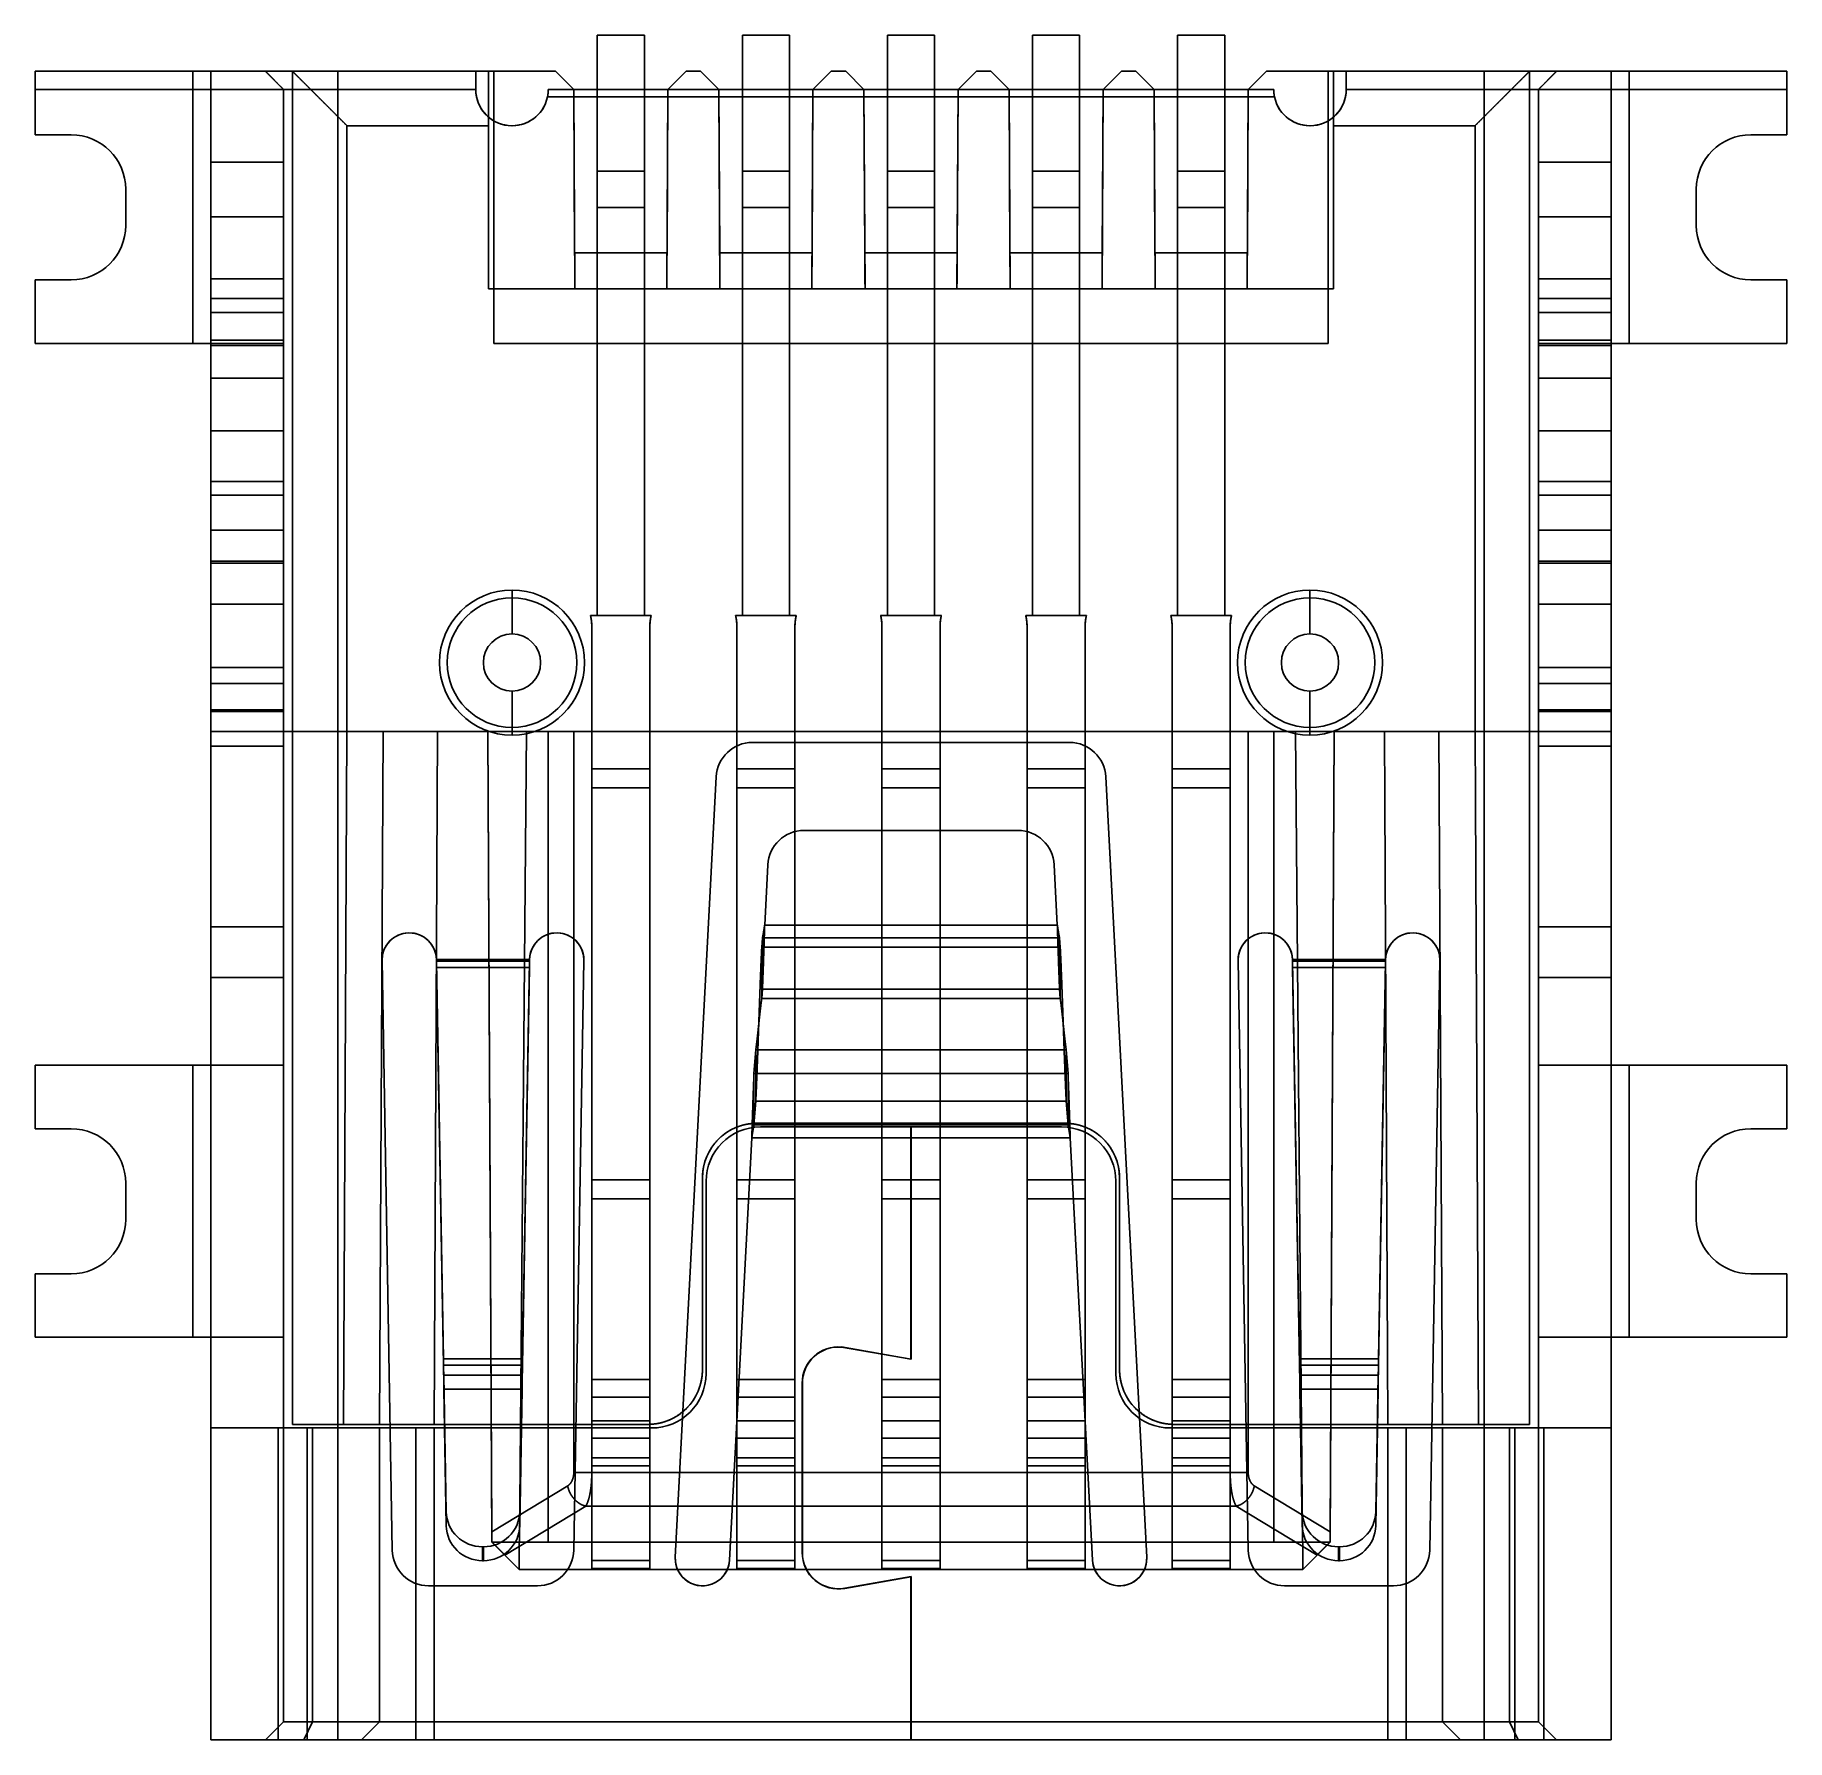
# Model space of a CAD drawing. Extents: x -4.83 to 4.83, y -5.56 to 3.84.
import ezdxf

# ---------------------------------------------------------------- set-up
doc = ezdxf.new("R2010")
doc.units = 0
doc.layers.get('0').update_dxf_attribs({"linetype": 'CONTINUOUS'})

# ---------------------------------------------------------------- blocks, each defined once
blk = doc.blocks.new('*U1')
at = {"color": 250, "extrusion": (-1, 0, 0)}
for p, q in [((-3.86, 3.64, 1.62), (-3.86, 0, 1.62)), ((-3.86, 3.64, 2.22), (-3.86, 0, 2.22)), ((-3.86, 3.64, 1.62), (-3.86, 3.64, 2.22)), ((-3.41, 3.64, 1.62), (-3.41, 0, 1.62)), ((-3.41, 3.64), (-3.41, 3.64, 1.62)), ((-3.41, -3.82), (-3.41, 3.64)), ((-3.41, 3.64, 2.22), (-3.41, 3.64, 3.18)), ((-3.41, 3.64, 2.22), (-3.41, 0, 2.22)), ((-3.41, 3.64, 3.18), (-3.41, 0, 3.18)), ((2.3, 2.14, 0.3), (2.3, 3.64, 0.3)), ((2.3, 3.64), (2.3, 3.64, 0.3)), ((2.3, 2.14), (2.3, 3.64)), ((2.33, 3.64, 1.32), (2.33, 2.44, 1.32)), ((2.33, 3.64, 3.18), (2.33, 3.64, 1.32)), ((2.33, 2.44, 3.48), (2.33, 3.34, 3.48)), ((2.33, 2.44, 3.48), (2.33, 2.44, 1.32)), ((2.3, 2.14, 0.3), (2.3, 2.14)), ((-3.86, 0, 2.22), (-3.86, 0, 1.62)), ((-3.41, 0, 3.18), (-3.41, 0, 2.22)), ((2, -4.4687, 2.4213), (2, 0, 2.4603)), ((2, 0, 2.4603), (2, -4.47, 2.42)), ((-3.41, 0, 1.62), (-3.41, -3.82, 1.62)), ((1.15, -3.52, 0.4016), (1.15, -2.46, 0.4071)), ((1.15, -2.46), (1.15, -2.46, 0.4071)), ((1.15, -3.52), (1.15, -2.46)), ((1.15, -3.52, 0.4016), (1.15, -3.52)), ((-3.41, -3.82), (-3.41, -3.82, 1.62)), ((2, -4.47, 2.42), (2, -4.4687, 2.4213))]:
    blk.add_line(p, q, dxfattribs=at)
at = {"color": 250, "extrusion": (0, -1e-16, -1)}
for p, q in [((-3.86, 3.64, 1.62), (-3.86, 0, 1.62)), ((-3.41, 3.64, 1.62), (-3.86, 3.64, 1.62)), ((-3.41, 3.64, 1.62), (-3.41, 0, 1.62)), ((-3.41, -3.82), (-3.41, 3.64)), ((-2.3, 3.64), (-3.41, 3.64)), ((-2.3, 3.64), (-2.3, 2.14)), ((-2.3, 3.64, 0.3), (-2.3, 2.14, 0.3)), ((-1.9598, 3.64, 0.3), (-2.3, 3.64, 0.3)), ((-1.9598, 3.64, 0.3), (-1.8593, 3.5395, 0.3)), ((-1.3407, 3.54, 0.3), (-1.2397, 3.64, 0.3)), ((-1.1598, 3.64, 0.3), (-1.2397, 3.64, 0.3)), ((-1.1598, 3.64, 0.3), (-1.0593, 3.5395, 0.3)), ((-0.5407, 3.54, 0.3), (-0.4397, 3.64, 0.3)), ((-0.3598, 3.64, 0.3), (-0.4397, 3.64, 0.3)), ((-0.3598, 3.64, 0.3), (-0.2593, 3.5395, 0.3)), ((0.2593, 3.54, 0.3), (0.3603, 3.64, 0.3)), ((0.4402, 3.64, 0.3), (0.3603, 3.64, 0.3)), ((0.4402, 3.64, 0.3), (0.5407, 3.5395, 0.3)), ((1.0593, 3.54, 0.3), (1.1603, 3.64, 0.3)), ((1.2402, 3.64, 0.3), (1.1603, 3.64, 0.3)), ((1.2402, 3.64, 0.3), (1.3407, 3.5395, 0.3)), ((1.8593, 3.54, 0.3), (1.9603, 3.64, 0.3)), ((2.3, 3.64, 0.3), (1.9603, 3.64, 0.3)), ((3.41, 3.64), (2.3, 3.64)), ((2.3, 2.14), (2.3, 3.64)), ((2.3, 2.14, 0.3), (2.3, 3.64, 0.3)), ((3.41, 3.64), (3.41, -3.82)), ((3.41, 3.64, 1.62), (3.41, 0, 1.62)), ((3.86, 3.64, 1.62), (3.41, 3.64, 1.62)), ((3.86, 0, 1.62), (3.86, 3.64, 1.62)), ((-1.8593, 3.5395, 0.3), (-1.8546, 2.64, 0.3)), ((-1.3454, 2.64, 0.3), (-1.3407, 3.54, 0.3)), ((-1.0593, 3.5395, 0.3), (-1.0546, 2.64, 0.3)), ((-0.5454, 2.64, 0.3), (-0.5407, 3.54, 0.3)), ((-0.2593, 3.5395, 0.3), (-0.2546, 2.64, 0.3)), ((0.2546, 2.64, 0.3), (0.2593, 3.54, 0.3)), ((0.5407, 3.5395, 0.3), (0.5454, 2.64, 0.3)), ((1.0546, 2.64, 0.3), (1.0593, 3.54, 0.3)), ((1.3407, 3.5395, 0.3), (1.3454, 2.64, 0.3)), ((1.8546, 2.64, 0.3), (1.8593, 3.54, 0.3)), ((-1.3454, 2.64, 0.3), (-1.8546, 2.64, 0.3)), ((-0.5454, 2.64, 0.3), (-1.0546, 2.64, 0.3)), ((0.2546, 2.64, 0.3), (-0.2546, 2.64, 0.3)), ((1.0546, 2.64, 0.3), (0.5454, 2.64, 0.3)), ((1.8546, 2.64, 0.3), (1.3454, 2.64, 0.3)), ((-2.3, 2.14), (2.3, 2.14)), ((-2.3, 2.14, 0.3), (2.3, 2.14, 0.3)), ((-3.86, 0, 1.62), (-3.41, 0, 1.62)), ((-1.76, 0, 0.88), (-1.76, -4.0856, 0.88)), ((1.76, 0, 0.88), (-1.76, 0, 0.88)), ((1.76, -4.0856, 0.88), (1.76, 0, 0.88)), ((3.41, 0, 1.62), (3.86, 0, 1.62)), ((0.85, -2.16), (-0.85, -2.16)), ((-1.15, -2.46), (-1.15, -3.52)), ((1.15, -3.52), (1.15, -2.46)), ((-1.45, -3.82), (-3.41, -3.82)), ((3.41, -3.82), (1.45, -3.82)), ((-1.76, -4.0856, 0.88), (1.76, -4.0856, 0.88))]:
    blk.add_line(p, q, dxfattribs=at)
at = {"color": 250, "extrusion": (0, 1, -1e-16)}
for p, q in [((-3.41, 3.64, 1.62), (-3.86, 3.64, 1.62)), ((-3.86, 3.64, 1.62), (-3.86, 3.64, 2.22)), ((-3.86, 3.64, 2.22), (-3.41, 3.64, 2.22)), ((-2.3, 3.64), (-3.41, 3.64)), ((-3.41, 3.64), (-3.41, 3.64, 1.62)), ((-3.41, 3.64, 2.22), (-3.41, 3.64, 3.18)), ((-2.33, 3.64, 3.18), (-3.41, 3.64, 3.18)), ((-2.33, 3.64, 1.32), (-2.33, 3.64, 3.18)), ((-2.33, 3.64, 1.32), (-1.9598, 3.64, 1.32)), ((-1.9598, 3.64, 0.3), (-2.3, 3.64, 0.3)), ((-2.3, 3.64, 0.3), (-2.3, 3.64)), ((-1.9598, 3.64, 1.32), (-1.9598, 3.64, 0.3)), ((-1.1598, 3.64, 0.3), (-1.2397, 3.64, 0.3)), ((-1.2397, 3.64, 0.3), (-1.2397, 3.64, 1.32)), ((-1.2397, 3.64, 1.32), (-1.1598, 3.64, 1.32)), ((-1.1598, 3.64, 1.32), (-1.1598, 3.64, 0.3)), ((-0.3598, 3.64, 0.3), (-0.4397, 3.64, 0.3)), ((-0.4397, 3.64, 0.3), (-0.4397, 3.64, 1.32)), ((-0.4397, 3.64, 1.32), (-0.3598, 3.64, 1.32)), ((-0.3598, 3.64, 1.32), (-0.3598, 3.64, 0.3)), ((0.3603, 3.64, 1.32), (0.4402, 3.64, 1.32)), ((0.4402, 3.64, 0.3), (0.3603, 3.64, 0.3)), ((0.3603, 3.64, 0.3), (0.3603, 3.64, 1.32)), ((0.4402, 3.64, 1.32), (0.4402, 3.64, 0.3)), ((1.1603, 3.64, 1.32), (1.2402, 3.64, 1.32)), ((1.2402, 3.64, 0.3), (1.1603, 3.64, 0.3)), ((1.1603, 3.64, 0.3), (1.1603, 3.64, 1.32)), ((1.2402, 3.64, 1.32), (1.2402, 3.64, 0.3)), ((1.9603, 3.64, 1.32), (2.33, 3.64, 1.32)), ((2.3, 3.64, 0.3), (1.9603, 3.64, 0.3)), ((1.9603, 3.64, 0.3), (1.9603, 3.64, 1.32)), ((3.41, 3.64), (2.3, 3.64)), ((2.3, 3.64), (2.3, 3.64, 0.3)), ((2.33, 3.64, 3.18), (2.33, 3.64, 1.32)), ((3.41, 3.64, 3.18), (2.33, 3.64, 3.18)), ((3.41, 3.64, 3.18), (3.41, 3.64, 2.22)), ((3.41, 3.64, 2.22), (3.86, 3.64, 2.22)), ((3.86, 3.64, 1.62), (3.41, 3.64, 1.62)), ((3.41, 3.64, 1.62), (3.41, 3.64)), ((3.86, 3.64, 2.22), (3.86, 3.64, 1.62)), ((-1.3454, 2.64, 0.3), (-1.8546, 2.64, 0.3)), ((-1.8546, 2.64, 0.3), (-1.8546, 2.64, 1.12)), ((-1.3454, 2.64, 1.12), (-1.8546, 2.64, 1.12)), ((-1.3454, 2.64, 1.12), (-1.3454, 2.64, 0.3)), ((-0.5454, 2.64, 0.3), (-1.0546, 2.64, 0.3)), ((-1.0546, 2.64, 0.3), (-1.0546, 2.64, 1.12)), ((-0.5454, 2.64, 1.12), (-1.0546, 2.64, 1.12)), ((-0.5454, 2.64, 1.12), (-0.5454, 2.64, 0.3)), ((0.2546, 2.64, 0.3), (-0.2546, 2.64, 0.3)), ((-0.2546, 2.64, 0.3), (-0.2546, 2.64, 1.12)), ((0.2546, 2.64, 1.12), (-0.2546, 2.64, 1.12)), ((0.2546, 2.64, 1.12), (0.2546, 2.64, 0.3)), ((1.0546, 2.64, 0.3), (0.5454, 2.64, 0.3)), ((0.5454, 2.64, 0.3), (0.5454, 2.64, 1.12)), ((1.0546, 2.64, 1.12), (0.5454, 2.64, 1.12)), ((1.0546, 2.64, 1.12), (1.0546, 2.64, 0.3)), ((1.8546, 2.64, 0.3), (1.3454, 2.64, 0.3)), ((1.3454, 2.64, 0.3), (1.3454, 2.64, 1.12)), ((1.8546, 2.64, 1.12), (1.3454, 2.64, 1.12)), ((1.8546, 2.64, 1.12), (1.8546, 2.64, 0.3)), ((-1.8535, 2.44, 1.32), (-2.33, 2.44, 1.32)), ((-2.33, 2.44, 1.32), (-2.33, 2.44, 3.48)), ((2.33, 2.44, 3.48), (-2.33, 2.44, 3.48)), ((-1.8535, 2.44, 1.32), (-1.3465, 2.44, 1.32)), ((-1.3465, 2.44, 1.32), (-1.0535, 2.44, 1.32)), ((-1.0535, 2.44, 1.32), (-0.5465, 2.44, 1.32)), ((-0.5465, 2.44, 1.32), (-0.2535, 2.44, 1.32)), ((-0.2535, 2.44, 1.32), (0.2535, 2.44, 1.32)), ((0.2535, 2.44, 1.32), (0.5465, 2.44, 1.32)), ((0.5465, 2.44, 1.32), (1.0535, 2.44, 1.32)), ((1.0535, 2.44, 1.32), (1.3465, 2.44, 1.32)), ((1.3465, 2.44, 1.32), (1.8535, 2.44, 1.32)), ((2.33, 2.44, 1.32), (1.8535, 2.44, 1.32)), ((2.33, 2.44, 3.48), (2.33, 2.44, 1.32)), ((-2.3, 2.14, 0.3), (2.3, 2.14, 0.3)), ((-2.3, 2.14), (2.3, 2.14)), ((-2.3, 2.14), (-2.3, 2.14, 0.3)), ((2.3, 2.14, 0.3), (2.3, 2.14))]:
    blk.add_line(p, q, dxfattribs=at)
at = {"color": 250}
for p, q in [((-3.86, 3.64, 2.22), (-3.86, 0, 2.22)), ((-3.86, 3.64, 2.22), (-3.41, 3.64, 2.22)), ((-2.33, 3.64, 3.18), (-3.41, 3.64, 3.18)), ((-3.41, 3.64, 2.22), (-3.41, 0, 2.22)), ((-3.41, 3.64, 3.18), (-3.41, 0, 3.18)), ((-2.33, 3.64, 1.32), (-1.9598, 3.64, 1.32)), ((-2.33, 2.44, 1.32), (-2.33, 3.64, 1.32)), ((-1.8593, 3.5395, 1.32), (-1.9598, 3.64, 1.32)), ((-1.2397, 3.64, 1.32), (-1.3407, 3.54, 1.32)), ((-1.2397, 3.64, 1.32), (-1.1598, 3.64, 1.32)), ((-1.0593, 3.5395, 1.32), (-1.1598, 3.64, 1.32)), ((-0.4397, 3.64, 1.32), (-0.5407, 3.54, 1.32)), ((-0.4397, 3.64, 1.32), (-0.3598, 3.64, 1.32)), ((-0.2593, 3.5395, 1.32), (-0.3598, 3.64, 1.32)), ((0.3603, 3.64, 1.32), (0.2593, 3.54, 1.32)), ((0.3603, 3.64, 1.32), (0.4402, 3.64, 1.32)), ((0.5407, 3.5395, 1.32), (0.4402, 3.64, 1.32)), ((1.1603, 3.64, 1.32), (1.0593, 3.54, 1.32)), ((1.1603, 3.64, 1.32), (1.2402, 3.64, 1.32)), ((1.3407, 3.5395, 1.32), (1.2402, 3.64, 1.32)), ((1.9603, 3.64, 1.32), (1.8593, 3.54, 1.32)), ((1.9603, 3.64, 1.32), (2.33, 3.64, 1.32)), ((3.41, 3.64, 3.18), (2.33, 3.64, 3.18)), ((2.33, 3.64, 1.32), (2.33, 2.44, 1.32)), ((3.41, 0, 2.22), (3.41, 3.64, 2.22)), ((3.41, 3.64, 2.22), (3.86, 3.64, 2.22)), ((3.41, 0, 3.18), (3.41, 3.64, 3.18)), ((3.86, 0, 2.22), (3.86, 3.64, 2.22)), ((-1.8535, 2.44, 1.32), (-1.8593, 3.5395, 1.32)), ((-1.3407, 3.54, 1.32), (-1.3465, 2.44, 1.32)), ((-1.0535, 2.44, 1.32), (-1.0593, 3.5395, 1.32)), ((-0.5407, 3.54, 1.32), (-0.5465, 2.44, 1.32)), ((-0.2535, 2.44, 1.32), (-0.2593, 3.5395, 1.32)), ((0.2593, 3.54, 1.32), (0.2535, 2.44, 1.32)), ((0.5465, 2.44, 1.32), (0.5407, 3.5395, 1.32)), ((1.0593, 3.54, 1.32), (1.0535, 2.44, 1.32)), ((1.3465, 2.44, 1.32), (1.3407, 3.5395, 1.32)), ((1.8593, 3.54, 1.32), (1.8535, 2.44, 1.32)), ((-3.11, 3.34, 3.48), (-2.33, 3.34, 3.48)), ((-3.11, 0, 3.48), (-3.11, 3.34, 3.48)), ((-3.11, 3.34, 3.48), (-2.33, 3.34, 3.48)), ((-3.11, 0, 3.48), (-3.11, 3.34, 3.48)), ((-2.33, 3.34, 3.48), (-2.33, 2.44, 3.48)), ((2.33, 3.34, 3.48), (3.11, 3.34, 3.48)), ((2.33, 2.44, 3.48), (2.33, 3.34, 3.48)), ((2.33, 3.34, 3.48), (3.11, 3.34, 3.48)), ((3.11, 3.34, 3.48), (3.11, 0, 3.48)), ((3.11, 3.34, 3.48), (3.11, 0, 3.48)), ((-1.3454, 2.64, 1.12), (-1.8546, 2.64, 1.12)), ((-0.5454, 2.64, 1.12), (-1.0546, 2.64, 1.12)), ((0.2546, 2.64, 1.12), (-0.2546, 2.64, 1.12)), ((1.0546, 2.64, 1.12), (0.5454, 2.64, 1.12)), ((1.8546, 2.64, 1.12), (1.3454, 2.64, 1.12)), ((-1.8535, 2.44, 1.32), (-2.33, 2.44, 1.32)), ((2.33, 2.44, 3.48), (-2.33, 2.44, 3.48)), ((-1.8535, 2.44, 1.32), (-1.3465, 2.44, 1.32)), ((-1.3465, 2.44, 1.32), (-1.0535, 2.44, 1.32)), ((-1.0535, 2.44, 1.32), (-0.5465, 2.44, 1.32)), ((-0.5465, 2.44, 1.32), (-0.2535, 2.44, 1.32)), ((-0.2535, 2.44, 1.32), (0.2535, 2.44, 1.32)), ((0.2535, 2.44, 1.32), (0.5465, 2.44, 1.32)), ((0.5465, 2.44, 1.32), (1.0535, 2.44, 1.32)), ((1.0535, 2.44, 1.32), (1.3465, 2.44, 1.32)), ((1.3465, 2.44, 1.32), (1.8535, 2.44, 1.32)), ((2.33, 2.44, 1.32), (1.8535, 2.44, 1.32)), ((-2.2, 0.78), (-2.2, 0.7375, -0.8105)), ((-2.2, 0.78), (-2.2, 0.7375, -0.8105)), ((2.2, 0.78), (2.2, 0.7375, -0.8105)), ((2.2, 0.78), (2.2, 0.7375, -0.8105)), ((-3.41, 0, 2.22), (-3.86, 0, 2.22)), ((-3.41, 0, 1.62), (-3.11, 0, 1.62)), ((-3.13, -3.82, 1.62), (-3.11, 0, 1.62)), ((-3.11, 0, 3.48), (3.11, 0, 3.48)), ((-2.93, -3.82, 0.7), (-2.91, 0, 0.72)), ((-2.61, 0, 0.42), (-2.63, -3.82, 0.4)), ((-2.2, -0.02), (-2.2, 0.0225, -0.8105)), ((-2.2, -0.02), (-2.2, 0.0225, -0.8105)), ((-1.8594, -4.0856, 0.9328), (-1.8594, 0, 0.9328)), ((-1.76, 0, 0.88), (-1.76, -4.0856, 0.88)), ((1.76, -4.0856, 0.88), (1.76, 0, 0.88)), ((1.8594, 0, 0.9328), (1.8594, -4.0856, 0.9328)), ((2.2, -0.02), (2.2, 0.0225, -0.8105)), ((2.2, -0.02), (2.2, 0.0225, -0.8105)), ((2.63, -3.82, 0.4), (2.61, 0, 0.42)), ((2.91, 0, 0.72), (2.93, -3.82, 0.7)), ((3.11, 0, 1.62), (3.41, 0, 1.62)), ((3.11, 0, 1.62), (3.13, -3.82, 1.62)), ((3.86, 0, 2.22), (3.41, 0, 2.22)), ((-3.41, 0, 1.62), (-3.41, -3.82, 1.62)), ((3.41, 0, 1.62), (3.41, -3.82, 1.62)), ((-0.85, -2.16), (-0.85, -2.16, 0.4087)), ((0.85, -2.16, 0.4087), (0.85, -2.16)), ((-1.15, -2.46, 0.4071), (-1.15, -2.46)), ((1.15, -2.46), (1.15, -2.46, 0.4071)), ((-1.15, -3.52), (-1.15, -3.52, 0.4016)), ((1.15, -3.52, 0.4016), (1.15, -3.52)), ((-3.41, -3.82, 1.62), (-3.13, -3.82, 1.62)), ((-1.45, -3.82, 0.4), (-1.45, -3.82)), ((1.45, -3.82), (1.45, -3.82, 0.4)), ((3.41, -3.82, 1.62), (3.13, -3.82, 1.62)), ((-1.76, -4.0856, 0.88), (1.76, -4.0856, 0.88)), ((-1.8931, -4.1597, 0.9826), (-2.3111, -4.4123, 1.6016)), ((2.3111, -4.4123, 1.6016), (1.8931, -4.1597, 0.9826)), ((-2.2396, -4.5404, 1.6649), (-1.7936, -4.2708, 1.0044)), ((1.7936, -4.2708, 1.0044), (-1.7936, -4.2708, 1.0044)), ((1.7936, -4.2708, 1.0044), (2.2396, -4.5404, 1.6649))]:
    blk.add_line(p, q, dxfattribs=at)
at = {"color": 250, "extrusion": (1, 0, 0)}
for p, q in [((-2.33, 2.44, 1.32), (-2.33, 3.64, 1.32)), ((-2.33, 3.64, 1.32), (-2.33, 3.64, 3.18)), ((-2.3, 3.64, 0.3), (-2.3, 2.14, 0.3)), ((-2.3, 3.64), (-2.3, 2.14)), ((-2.3, 3.64, 0.3), (-2.3, 3.64)), ((3.41, 3.64, 3.18), (3.41, 3.64, 2.22)), ((3.41, 0, 3.18), (3.41, 3.64, 3.18)), ((3.41, 0, 2.22), (3.41, 3.64, 2.22)), ((3.41, 3.64), (3.41, -3.82)), ((3.41, 3.64, 1.62), (3.41, 3.64)), ((3.41, 3.64, 1.62), (3.41, 0, 1.62)), ((3.86, 0, 2.22), (3.86, 3.64, 2.22)), ((3.86, 0, 1.62), (3.86, 3.64, 1.62)), ((3.86, 3.64, 2.22), (3.86, 3.64, 1.62)), ((-2.33, 3.34, 3.48), (-2.33, 2.44, 3.48)), ((-2.33, 2.44, 1.32), (-2.33, 2.44, 3.48)), ((-2.3, 2.14), (-2.3, 2.14, 0.3)), ((-2, -4.47, 2.42), (-2, 0, 2.4603)), ((-2, 0, 2.4603), (-2, -4.4687, 2.4213)), ((3.41, 0, 2.22), (3.41, 0, 3.18)), ((3.86, 0, 1.62), (3.86, 0, 2.22)), ((3.41, 0, 1.62), (3.41, -3.82, 1.62)), ((-1.15, -2.46), (-1.15, -3.52)), ((-1.15, -2.46, 0.4071), (-1.15, -2.46)), ((-1.15, -2.46, 0.4071), (-1.15, -3.52, 0.4016)), ((-1.15, -3.52), (-1.15, -3.52, 0.4016)), ((3.41, -3.82, 1.62), (3.41, -3.82)), ((-2, -4.47, 2.42), (-2, -4.4687, 2.4213))]:
    blk.add_line(p, q, dxfattribs=at)
at = {"color": 250, "extrusion": (0.707107, 0.707107, 0)}
for p, q in [((-1.9598, 3.64, 0.3), (-1.8593, 3.5395, 0.3)), ((-1.9598, 3.64, 1.32), (-1.9598, 3.64, 0.3)), ((-1.8593, 3.5395, 1.32), (-1.9598, 3.64, 1.32)), ((-1.1598, 3.64, 0.3), (-1.0593, 3.5395, 0.3)), ((-1.1598, 3.64, 1.32), (-1.1598, 3.64, 0.3)), ((-1.0593, 3.5395, 1.32), (-1.1598, 3.64, 1.32)), ((-0.3598, 3.64, 0.3), (-0.2593, 3.5395, 0.3)), ((-0.3598, 3.64, 1.32), (-0.3598, 3.64, 0.3)), ((-0.2593, 3.5395, 1.32), (-0.3598, 3.64, 1.32)), ((0.4402, 3.64, 0.3), (0.5407, 3.5395, 0.3)), ((0.4402, 3.64, 1.32), (0.4402, 3.64, 0.3)), ((0.5407, 3.5395, 1.32), (0.4402, 3.64, 1.32)), ((1.2402, 3.64, 0.3), (1.3407, 3.5395, 0.3)), ((1.2402, 3.64, 1.32), (1.2402, 3.64, 0.3)), ((1.3407, 3.5395, 1.32), (1.2402, 3.64, 1.32)), ((-1.8593, 3.5395, 1.32), (-1.8593, 3.5395, 0.3)), ((-1.0593, 3.5395, 1.32), (-1.0593, 3.5395, 0.3)), ((-0.2593, 3.5395, 1.32), (-0.2593, 3.5395, 0.3)), ((0.5407, 3.5395, 1.32), (0.5407, 3.5395, 0.3)), ((1.3407, 3.5395, 1.32), (1.3407, 3.5395, 0.3))]:
    blk.add_line(p, q, dxfattribs=at)
at = {"color": 250, "extrusion": (-0.703395, 0.710799, 0)}
for p, q in [((-1.3407, 3.54, 0.3), (-1.2397, 3.64, 0.3)), ((-1.2397, 3.64, 1.32), (-1.3407, 3.54, 1.32)), ((-1.2397, 3.64, 0.3), (-1.2397, 3.64, 1.32)), ((-0.5407, 3.54, 0.3), (-0.4397, 3.64, 0.3)), ((-0.4397, 3.64, 1.32), (-0.5407, 3.54, 1.32)), ((-0.4397, 3.64, 0.3), (-0.4397, 3.64, 1.32)), ((0.2593, 3.54, 0.3), (0.3603, 3.64, 0.3)), ((0.3603, 3.64, 1.32), (0.2593, 3.54, 1.32)), ((0.3603, 3.64, 0.3), (0.3603, 3.64, 1.32)), ((1.0593, 3.54, 0.3), (1.1603, 3.64, 0.3)), ((1.1603, 3.64, 1.32), (1.0593, 3.54, 1.32)), ((1.1603, 3.64, 0.3), (1.1603, 3.64, 1.32)), ((1.8593, 3.54, 0.3), (1.9603, 3.64, 0.3)), ((1.9603, 3.64, 1.32), (1.8593, 3.54, 1.32)), ((1.9603, 3.64, 0.3), (1.9603, 3.64, 1.32)), ((-1.3407, 3.54, 1.32), (-1.3407, 3.54, 0.3)), ((-0.5407, 3.54, 1.32), (-0.5407, 3.54, 0.3)), ((0.2593, 3.54, 1.32), (0.2593, 3.54, 0.3)), ((1.0593, 3.54, 1.32), (1.0593, 3.54, 0.3)), ((1.8593, 3.54, 1.32), (1.8593, 3.54, 0.3))]:
    blk.add_line(p, q, dxfattribs=at)
at = {"color": 250, "extrusion": (0.999986, 0.005236, 0)}
for p, q in [((-1.8593, 3.5395, 0.3), (-1.8546, 2.64, 0.3)), ((-1.8593, 3.5395, 1.32), (-1.8593, 3.5395, 0.3)), ((-1.8535, 2.44, 1.32), (-1.8593, 3.5395, 1.32)), ((-1.0593, 3.5395, 0.3), (-1.0546, 2.64, 0.3)), ((-1.0593, 3.5395, 1.32), (-1.0593, 3.5395, 0.3)), ((-1.0535, 2.44, 1.32), (-1.0593, 3.5395, 1.32)), ((-0.2593, 3.5395, 0.3), (-0.2546, 2.64, 0.3)), ((-0.2593, 3.5395, 1.32), (-0.2593, 3.5395, 0.3)), ((-0.2535, 2.44, 1.32), (-0.2593, 3.5395, 1.32)), ((0.5407, 3.5395, 0.3), (0.5454, 2.64, 0.3)), ((0.5407, 3.5395, 1.32), (0.5407, 3.5395, 0.3)), ((0.5465, 2.44, 1.32), (0.5407, 3.5395, 1.32)), ((1.3407, 3.5395, 0.3), (1.3454, 2.64, 0.3)), ((1.3407, 3.5395, 1.32), (1.3407, 3.5395, 0.3)), ((1.3465, 2.44, 1.32), (1.3407, 3.5395, 1.32)), ((-1.8546, 2.64, 0.3), (-1.8546, 2.64, 1.12)), ((-1.0546, 2.64, 0.3), (-1.0546, 2.64, 1.12)), ((-0.2546, 2.64, 0.3), (-0.2546, 2.64, 1.12)), ((0.5454, 2.64, 0.3), (0.5454, 2.64, 1.12)), ((1.3454, 2.64, 0.3), (1.3454, 2.64, 1.12))]:
    blk.add_line(p, q, dxfattribs=at)
at = {"color": 250, "extrusion": (-0.999986, 0.005236, 0)}
for p, q in [((-1.3407, 3.54, 1.32), (-1.3465, 2.44, 1.32)), ((-1.3454, 2.64, 0.3), (-1.3407, 3.54, 0.3)), ((-1.3407, 3.54, 1.32), (-1.3407, 3.54, 0.3)), ((-0.5407, 3.54, 1.32), (-0.5465, 2.44, 1.32)), ((-0.5454, 2.64, 0.3), (-0.5407, 3.54, 0.3)), ((-0.5407, 3.54, 1.32), (-0.5407, 3.54, 0.3)), ((0.2593, 3.54, 1.32), (0.2535, 2.44, 1.32)), ((0.2546, 2.64, 0.3), (0.2593, 3.54, 0.3)), ((0.2593, 3.54, 1.32), (0.2593, 3.54, 0.3)), ((1.0593, 3.54, 1.32), (1.0535, 2.44, 1.32)), ((1.0546, 2.64, 0.3), (1.0593, 3.54, 0.3)), ((1.0593, 3.54, 1.32), (1.0593, 3.54, 0.3)), ((1.8593, 3.54, 1.32), (1.8535, 2.44, 1.32)), ((1.8546, 2.64, 0.3), (1.8593, 3.54, 0.3)), ((1.8593, 3.54, 1.32), (1.8593, 3.54, 0.3)), ((-1.3454, 2.64, 1.12), (-1.3454, 2.64, 0.3)), ((-0.5454, 2.64, 1.12), (-0.5454, 2.64, 0.3)), ((0.2546, 2.64, 1.12), (0.2546, 2.64, 0.3)), ((1.0546, 2.64, 1.12), (1.0546, 2.64, 0.3)), ((1.8546, 2.64, 1.12), (1.8546, 2.64, 0.3))]:
    blk.add_line(p, q, dxfattribs=at)
at = {"color": 250, "extrusion": (0, -1, 1e-16)}
for p, q in [((-3.41, 0, 2.22), (-3.86, 0, 2.22)), ((-3.86, 0, 2.22), (-3.86, 0, 1.62)), ((-3.86, 0, 1.62), (-3.41, 0, 1.62)), ((-3.41, 0, 3.18), (-3.41, 0, 2.22)), ((-3.41, 0, 1.62), (-3.11, 0, 1.62)), ((-3.11, 0, 3.48), (3.11, 0, 3.48)), ((-3.11, 0, 1.62), (-2.91, 0, 1.42)), ((-2.91, 0, 1.42), (-2.91, 0, 0.72)), ((-2.61, 0, 0.42), (2.61, 0, 0.42)), ((-1.8594, 0, 0.9328), (-2.3342, 0, 1.6358)), ((-2.3342, 0, 1.6358), (-2.3342, 0, 2.2458)), ((-2.3342, 0, 2.2458), (-2.1197, 0, 2.4603)), ((-2.1197, 0, 2.4603), (-2, 0, 2.4603)), ((-2, 0, 2.4603), (2, 0, 2.4603)), ((1.76, 0, 0.88), (-1.76, 0, 0.88)), ((2.3342, 0, 1.6358), (1.8594, 0, 0.9328)), ((2, 0, 2.4603), (2.1197, 0, 2.4603)), ((2.1197, 0, 2.4603), (2.3342, 0, 2.2458)), ((2.3342, 0, 2.2458), (2.3342, 0, 1.6358)), ((2.91, 0, 0.72), (2.91, 0, 1.42)), ((2.91, 0, 1.42), (3.11, 0, 1.62)), ((3.11, 0, 1.62), (3.41, 0, 1.62)), ((3.41, 0, 1.62), (3.86, 0, 1.62)), ((3.86, 0, 2.22), (3.41, 0, 2.22)), ((3.41, 0, 2.22), (3.41, 0, 3.18)), ((3.86, 0, 1.62), (3.86, 0, 2.22)), ((-0.85, -2.16), (-0.85, -2.16, 0.4087)), ((0.85, -2.16), (-0.85, -2.16)), ((0.85, -2.16, 0.4087), (-0.85, -2.16, 0.4087)), ((0.85, -2.16, 0.4087), (0.85, -2.16)), ((-3.41, -3.82, 1.62), (-3.13, -3.82, 1.62)), ((-3.41, -3.82), (-3.41, -3.82, 1.62)), ((-1.45, -3.82), (-3.41, -3.82)), ((-2.93, -3.82, 1.42), (-3.13, -3.82, 1.62)), ((-2.93, -3.82, 0.7), (-2.93, -3.82, 1.42)), ((-1.45, -3.82, 0.4), (-2.63, -3.82, 0.4)), ((-1.45, -3.82, 0.4), (-1.45, -3.82)), ((2.63, -3.82, 0.4), (1.45, -3.82, 0.4)), ((1.45, -3.82), (1.45, -3.82, 0.4)), ((3.41, -3.82), (1.45, -3.82)), ((2.93, -3.82, 1.42), (2.93, -3.82, 0.7)), ((3.13, -3.82, 1.62), (2.93, -3.82, 1.42)), ((3.41, -3.82, 1.62), (3.13, -3.82, 1.62)), ((3.41, -3.82, 1.62), (3.41, -3.82)), ((-2.16, -4.62, 2.27), (-2.16, -4.62, 1.86)), ((-2.16, -4.62, 1.86), (2.16, -4.62, 1.86)), ((-2.16, -4.62, 2.27), (2.16, -4.62, 2.27)), ((2.16, -4.62, 1.86), (2.16, -4.62, 2.27))]:
    blk.add_line(p, q, dxfattribs=at)
at = {"color": 250, "extrusion": (0.707097, -0.003702, 0.707107)}
for p, q in [((-3.13, -3.82, 1.62), (-3.11, 0, 1.62)), ((-3.11, 0, 1.62), (-2.91, 0, 1.42)), ((-2.93, -3.82, 1.42), (-2.91, 0, 1.42)), ((-2.93, -3.82, 1.42), (-3.13, -3.82, 1.62))]:
    blk.add_line(p, q, dxfattribs=at)
at = {"color": 250, "extrusion": (0.999986, -0.005236, 0)}
for p, q in [((-2.93, -3.82, 0.7), (-2.91, 0, 0.72)), ((-2.93, -3.82, 1.42), (-2.91, 0, 1.42)), ((-2.91, 0, 1.42), (-2.91, 0, 0.72)), ((2.3108, -4.4696, 2.2692), (2.3342, 0, 2.2458)), ((2.3111, -4.4123, 1.6016), (2.3342, 0, 1.6358)), ((2.3342, 0, 2.2458), (2.3342, 0, 1.6358)), ((-2.93, -3.82, 0.7), (-2.93, -3.82, 1.42)), ((2.3108, -4.4692, 1.6199), (2.3108, -4.4692, 2.2696))]:
    blk.add_line(p, q, dxfattribs=at)
at = {"color": 250, "extrusion": (0, -0.005236, 0.999986)}
for p, q in [((-2.61, 0, 0.42), (-2.63, -3.82, 0.4)), ((-2.61, 0, 0.42), (2.61, 0, 0.42)), ((2.63, -3.82, 0.4), (2.61, 0, 0.42)), ((0.85, -2.16, 0.4087), (-0.85, -2.16, 0.4087)), ((-1.15, -2.46, 0.4071), (-1.15, -3.52, 0.4016)), ((1.15, -3.52, 0.4016), (1.15, -2.46, 0.4071)), ((-1.45, -3.82, 0.4), (-2.63, -3.82, 0.4)), ((2.63, -3.82, 0.4), (1.45, -3.82, 0.4))]:
    blk.add_line(p, q, dxfattribs=at)
at = {"color": 250, "extrusion": (-0.999986, -0.005236, 0)}
for p, q in [((-2.3342, 0, 1.6358), (-2.3342, 0, 2.2458)), ((-2.3342, 0, 1.6358), (-2.3111, -4.4123, 1.6016)), ((-2.3342, 0, 2.2458), (-2.3108, -4.4696, 2.2692)), ((2.91, 0, 0.72), (2.93, -3.82, 0.7)), ((2.91, 0, 1.42), (2.93, -3.82, 1.42)), ((2.91, 0, 0.72), (2.91, 0, 1.42)), ((2.93, -3.82, 1.42), (2.93, -3.82, 0.7)), ((-2.3108, -4.4692, 1.6199), (-2.3108, -4.4692, 2.2696))]:
    blk.add_line(p, q, dxfattribs=at)
at = {"color": 250, "extrusion": (-0.828721, 0, -0.559661)}
for p, q in [((-1.8594, 0, 0.9328), (-2.3342, 0, 1.6358)), ((-2.3342, 0, 1.6358), (-2.3111, -4.4123, 1.6016)), ((-1.8594, -4.0856, 0.9328), (-1.8594, 0, 0.9328)), ((-1.8931, -4.1597, 0.9826), (-2.3111, -4.4123, 1.6016))]:
    blk.add_line(p, q, dxfattribs=at)
at = {"color": 250, "extrusion": (-0.707107, 0, 0.707107)}
for p, q in [((-2.3342, 0, 2.2458), (-2.1197, 0, 2.4603)), ((-2.3342, 0, 2.2458), (-2.3108, -4.4696, 2.2692)), ((-2.1587, -4.4687, 2.4213), (-2.1197, 0, 2.4603)), ((-2.16, -4.47, 2.42), (-2.3105, -4.47, 2.2695)), ((-2.1587, -4.4687, 2.4213), (-2.16, -4.47, 2.42))]:
    blk.add_line(p, q, dxfattribs=at)
at = {"color": 250, "extrusion": (0, -0.008727, 0.999962)}
for p, q in [((-2.1587, -4.4687, 2.4213), (-2.1197, 0, 2.4603)), ((-2.1197, 0, 2.4603), (-2, 0, 2.4603)), ((-2, 0, 2.4603), (-2, -4.4687, 2.4213)), ((2, 0, 2.4603), (2.1197, 0, 2.4603)), ((2, -4.4687, 2.4213), (2, 0, 2.4603)), ((2.1197, 0, 2.4603), (2.1587, -4.4687, 2.4213)), ((-2, -4.4687, 2.4213), (-2.1587, -4.4687, 2.4213)), ((2.1587, -4.4687, 2.4213), (2, -4.4687, 2.4213))]:
    blk.add_line(p, q, dxfattribs=at)
at = {"color": 250, "extrusion": (0, -0.009019, 0.999959)}
for p, q in [((-2, 0, 2.4603), (2, 0, 2.4603)), ((-2, -4.47, 2.42), (-2, 0, 2.4603)), ((2, 0, 2.4603), (2, -4.47, 2.42)), ((-2, -4.47, 2.42), (2, -4.47, 2.42))]:
    blk.add_line(p, q, dxfattribs=at)
at = {"color": 250, "extrusion": (0.828721, 0, -0.559661)}
for p, q in [((1.8594, 0, 0.9328), (1.8594, -4.0856, 0.9328)), ((2.3342, 0, 1.6358), (1.8594, 0, 0.9328)), ((2.3111, -4.4123, 1.6016), (2.3342, 0, 1.6358)), ((2.3111, -4.4123, 1.6016), (1.8931, -4.1597, 0.9826))]:
    blk.add_line(p, q, dxfattribs=at)
at = {"color": 250, "extrusion": (0.707107, 0, 0.707107)}
for p, q in [((2.1197, 0, 2.4603), (2.3342, 0, 2.2458)), ((2.1197, 0, 2.4603), (2.1587, -4.4687, 2.4213)), ((2.3108, -4.4696, 2.2692), (2.3342, 0, 2.2458)), ((2.16, -4.47, 2.42), (2.1587, -4.4687, 2.4213)), ((2.3105, -4.47, 2.2695), (2.16, -4.47, 2.42))]:
    blk.add_line(p, q, dxfattribs=at)
at = {"color": 250, "extrusion": (-0.707097, -0.003702, 0.707107)}
for p, q in [((2.91, 0, 1.42), (2.93, -3.82, 1.42)), ((2.91, 0, 1.42), (3.11, 0, 1.62)), ((3.11, 0, 1.62), (3.13, -3.82, 1.62)), ((3.13, -3.82, 1.62), (2.93, -3.82, 1.42))]:
    blk.add_line(p, q, dxfattribs=at)
at = {"color": 250, "extrusion": (0, -0.925848, -0.377897)}
for p, q in [((-2.2396, -4.5404, 1.6649), (-1.7936, -4.2708, 1.0044)), ((1.7936, -4.2708, 1.0044), (-1.7936, -4.2708, 1.0044)), ((1.7936, -4.2708, 1.0044), (2.2396, -4.5404, 1.6649)), ((-2.16, -4.62, 1.86), (-2.2396, -4.5404, 1.6649)), ((-2.16, -4.62, 1.86), (2.16, -4.62, 1.86)), ((2.2396, -4.5404, 1.6649), (2.16, -4.62, 1.86))]:
    blk.add_line(p, q, dxfattribs=at)
at = {"color": 250, "extrusion": (-0.707107, -0.707107, 0)}
for p, q in [((-2.3108, -4.4692, 1.6199), (-2.3108, -4.4692, 2.2696)), ((-2.3105, -4.4695, 2.27), (-2.16, -4.62, 2.27)), ((-2.16, -4.62, 1.86), (-2.2396, -4.5404, 1.6649)), ((-2.16, -4.62, 2.27), (-2.16, -4.62, 1.86))]:
    blk.add_line(p, q, dxfattribs=at)
at = {"color": 250, "extrusion": (-0.57735, -0.57735, 0.57735)}
for p, q in [((-2.3105, -4.4695, 2.27), (-2.16, -4.62, 2.27)), ((-2.16, -4.47, 2.42), (-2.3105, -4.47, 2.2695)), ((-2.16, -4.62, 2.27), (-2.16, -4.47, 2.42))]:
    blk.add_line(p, q, dxfattribs=at)
at = {"color": 250, "extrusion": (0, -0.707107, 0.707107)}
for p, q in [((-2.1587, -4.4687, 2.4213), (-2.16, -4.47, 2.42)), ((-2.16, -4.62, 2.27), (-2.16, -4.47, 2.42)), ((-2, -4.4687, 2.4213), (-2.1587, -4.4687, 2.4213)), ((-2, -4.47, 2.42), (-2, -4.4687, 2.4213)), ((-2, -4.47, 2.42), (2, -4.47, 2.42)), ((2, -4.47, 2.42), (2, -4.4687, 2.4213)), ((2.1587, -4.4687, 2.4213), (2, -4.4687, 2.4213)), ((2.16, -4.47, 2.42), (2.1587, -4.4687, 2.4213)), ((2.16, -4.47, 2.42), (2.16, -4.62, 2.27)), ((-2.16, -4.62, 2.27), (2.16, -4.62, 2.27))]:
    blk.add_line(p, q, dxfattribs=at)
at = {"color": 250, "extrusion": (0.57735, -0.57735, 0.57735)}
for p, q in [((2.16, -4.62, 2.27), (2.3105, -4.4695, 2.27)), ((2.16, -4.47, 2.42), (2.16, -4.62, 2.27)), ((2.3105, -4.47, 2.2695), (2.16, -4.47, 2.42))]:
    blk.add_line(p, q, dxfattribs=at)
at = {"color": 250, "extrusion": (0.707107, -0.707107, 0)}
for p, q in [((2.16, -4.62, 2.27), (2.3105, -4.4695, 2.27)), ((2.3108, -4.4692, 1.6199), (2.3108, -4.4692, 2.2696)), ((2.2396, -4.5404, 1.6649), (2.16, -4.62, 1.86)), ((2.16, -4.62, 1.86), (2.16, -4.62, 2.27))]:
    blk.add_line(p, q, dxfattribs=at)
at = {"color": 250}
for points in [[(-3.41, 3.64, 3.18), (-3.41, 3.64, 3.1822), (-3.41, 3.64, 3.1845), (-3.4099, 3.6399, 3.1867), (-3.4099, 3.6399, 3.189), (-3.4098, 3.6398, 3.1912), (-3.4097, 3.6397, 3.1935), (-3.4096, 3.6396, 3.1957), (-3.4095, 3.6394, 3.1979), (-3.4093, 3.6393, 3.2002), (-3.4091, 3.6391, 3.2024), (-3.409, 3.6389, 3.2046), (-3.4088, 3.6387, 3.2069), (-3.4085, 3.6385, 3.2091), (-3.4083, 3.6383, 3.2113), (-3.4081, 3.6381, 3.2135), (-3.4078, 3.6378, 3.2157), (-3.4075, 3.6375, 3.2179), (-3.4072, 3.6372, 3.2201), (-3.4069, 3.6369, 3.2223), (-3.4066, 3.6366, 3.2245), (-3.4063, 3.6362, 3.2267), (-3.4059, 3.6359, 3.2289), (-3.4055, 3.6355, 3.2311), (-3.4051, 3.6351, 3.2332), (-3.4047, 3.6347, 3.2354), (-3.4043, 3.6343, 3.2376), (-3.4039, 3.6339, 3.2397), (-3.4034, 3.6334, 3.2419), (-3.403, 3.633, 3.244), (-3.4025, 3.6325, 3.2462), (-3.402, 3.632, 3.2483), (-3.4015, 3.6315, 3.2504), (-3.401, 3.631, 3.2526), (-3.4004, 3.6304, 3.2547), (-3.3999, 3.6299, 3.2568), (-3.3993, 3.6293, 3.2589), (-3.3988, 3.6287, 3.261), (-3.3982, 3.6282, 3.2631), (-3.3975, 3.6275, 3.2652), (-3.3969, 3.6269, 3.2672), (-3.3963, 3.6263, 3.2693), (-3.3957, 3.6256, 3.2713), (-3.395, 3.625, 3.2734), (-3.3943, 3.6243, 3.2754), (-3.3936, 3.6236, 3.2775), (-3.3929, 3.6229, 3.2795), (-3.3922, 3.6222, 3.2815), (-3.3915, 3.6215, 3.2835), (-3.3908, 3.6208, 3.2855), (-3.39, 3.62, 3.2875), (-3.3893, 3.6193, 3.2895), (-3.3885, 3.6185, 3.2915), (-3.3877, 3.6177, 3.2934), (-3.3869, 3.6169, 3.2954), (-3.3861, 3.6161, 3.2973), (-3.3853, 3.6153, 3.2992), (-3.3844, 3.6144, 3.3011), (-3.3836, 3.6136, 3.303), (-3.3827, 3.6127, 3.3049), (-3.3819, 3.6119, 3.3068), (-3.381, 3.611, 3.3087), (-3.3801, 3.6101, 3.3106), (-3.3792, 3.6092, 3.3124), (-3.3783, 3.6083, 3.3142), (-3.3774, 3.6074, 3.3161), (-3.3764, 3.6064, 3.3179), (-3.3755, 3.6055, 3.3197), (-3.3745, 3.6045, 3.3215), (-3.3736, 3.6036, 3.3233), (-3.3726, 3.6026, 3.3251), (-3.3716, 3.6016, 3.3268), (-3.3706, 3.6006, 3.3286), (-3.3696, 3.5996, 3.3303), (-3.3686, 3.5986, 3.3321), (-3.3676, 3.5976, 3.3338), (-3.3666, 3.5966, 3.3355), (-3.3655, 3.5955, 3.3372), (-3.3645, 3.5945, 3.3389), (-3.3634, 3.5934, 3.3405), (-3.3624, 3.5924, 3.3422), (-3.3613, 3.5913, 3.3439), (-3.3602, 3.5902, 3.3455), (-3.3591, 3.5891, 3.3472), (-3.358, 3.588, 3.3488), (-3.3569, 3.5869, 3.3504), (-3.3558, 3.5858, 3.352), (-3.3547, 3.5847, 3.3536), (-3.3536, 3.5836, 3.3552), (-3.3524, 3.5824, 3.3567), (-3.3513, 3.5813, 3.3583), (-3.3501, 3.5801, 3.3598), (-3.349, 3.579, 3.3614), (-3.3478, 3.5778, 3.3629), (-3.3466, 3.5766, 3.3644), (-3.3455, 3.5755, 3.3659), (-3.3443, 3.5743, 3.3674), (-3.3431, 3.5731, 3.3689), (-3.3419, 3.5719, 3.3704), (-3.3407, 3.5707, 3.3718), (-3.3395, 3.5695, 3.3733), (-3.3382, 3.5682, 3.3747), (-3.337, 3.567, 3.3761), (-3.3358, 3.5658, 3.3776), (-3.3345, 3.5645, 3.379), (-3.3333, 3.5633, 3.3804), (-3.332, 3.562, 3.3817), (-3.3308, 3.5608, 3.3831), (-3.3295, 3.5595, 3.3845), (-3.3282, 3.5582, 3.3859), (-3.327, 3.557, 3.3872), (-3.3257, 3.5557, 3.3885), (-3.3244, 3.5544, 3.3899), (-3.3231, 3.5531, 3.3912), (-3.3218, 3.5518, 3.3925), (-3.3205, 3.5505, 3.3938), (-3.3192, 3.5492, 3.395), (-3.3179, 3.5479, 3.3963), (-3.3166, 3.5466, 3.3976), (-3.3152, 3.5452, 3.3988), (-3.3139, 3.5439, 3.4), (-3.3126, 3.5426, 3.4013), (-3.3112, 3.5412, 3.4025), (-3.3099, 3.5399, 3.4037), (-3.3085, 3.5385, 3.4049), (-3.3072, 3.5372, 3.4061), (-3.3058, 3.5358, 3.4073), (-3.3045, 3.5345, 3.4084), (-3.3031, 3.5331, 3.4096), (-3.3018, 3.5318, 3.4107), (-3.3004, 3.5304, 3.4119), (-3.299, 3.529, 3.413), (-3.2976, 3.5276, 3.4141), (-3.2962, 3.5262, 3.4152), (-3.2949, 3.5249, 3.4163), (-3.2935, 3.5235, 3.4174), (-3.2921, 3.5221, 3.4184), (-3.2907, 3.5207, 3.4195), (-3.2893, 3.5193, 3.4206), (-3.2879, 3.5179, 3.4216), (-3.2865, 3.5165, 3.4226), (-3.2851, 3.5151, 3.4237), (-3.2836, 3.5136, 3.4247), (-3.2822, 3.5122, 3.4257), (-3.2808, 3.5108, 3.4267), (-3.2794, 3.5094, 3.4277), (-3.278, 3.508, 3.4287), (-3.2765, 3.5065, 3.4296), (-3.2751, 3.5051, 3.4306), (-3.2736, 3.5036, 3.4315), (-3.2722, 3.5022, 3.4325), (-3.2708, 3.5008, 3.4334), (-3.2693, 3.4993, 3.4343), (-3.2679, 3.4979, 3.4352), (-3.2664, 3.4964, 3.4361), (-3.265, 3.495, 3.437), (-3.2635, 3.4935, 3.4379), (-3.262, 3.492, 3.4388), (-3.2606, 3.4906, 3.4396), (-3.2591, 3.4891, 3.4405), (-3.2576, 3.4876, 3.4413), (-3.2562, 3.4862, 3.4421), (-3.2547, 3.4847, 3.443), (-3.2532, 3.4832, 3.4438), (-3.2517, 3.4817, 3.4446), (-3.2503, 3.4803, 3.4454), (-3.2488, 3.4788, 3.4462), (-3.2473, 3.4773, 3.4469), (-3.2458, 3.4758, 3.4477), (-3.2443, 3.4743, 3.4485), (-3.2428, 3.4728, 3.4492), (-3.2413, 3.4713, 3.4499), (-3.2398, 3.4698, 3.4507), (-3.2383, 3.4683, 3.4514), (-3.2368, 3.4668, 3.4521), (-3.2353, 3.4653, 3.4528), (-3.2338, 3.4638, 3.4535), (-3.2323, 3.4623, 3.4542), (-3.2308, 3.4607, 3.4548), (-3.2292, 3.4592, 3.4555), (-3.2277, 3.4577, 3.4562), (-3.2262, 3.4562, 3.4568), (-3.2247, 3.4547, 3.4574), (-3.2231, 3.4531, 3.4581), (-3.2216, 3.4516, 3.4587), (-3.2201, 3.4501, 3.4593), (-3.2186, 3.4486, 3.4599), (-3.217, 3.447, 3.4605), (-3.2155, 3.4455, 3.4611), (-3.214, 3.444, 3.4616), (-3.2124, 3.4424, 3.4622), (-3.2109, 3.4409, 3.4628), (-3.2093, 3.4393, 3.4633), (-3.2078, 3.4378, 3.4638), (-3.2062, 3.4362, 3.4644), (-3.2047, 3.4347, 3.4649), (-3.2031, 3.4331, 3.4654), (-3.2016, 3.4316, 3.4659), (-3.2, 3.4301, 3.4664), (-3.1985, 3.4285, 3.4669), (-3.1969, 3.4269, 3.4673), (-3.1954, 3.4254, 3.4678), (-3.1938, 3.4238, 3.4682), (-3.1923, 3.4223, 3.4687), (-3.1907, 3.4207, 3.4691), (-3.1891, 3.4191, 3.4696), (-3.1876, 3.4176, 3.47), (-3.186, 3.416, 3.4704), (-3.1844, 3.4144, 3.4708), (-3.1829, 3.4129, 3.4712), (-3.1813, 3.4113, 3.4716), (-3.1797, 3.4097, 3.4719), (-3.1782, 3.4082, 3.4723), (-3.1766, 3.4066, 3.4727), (-3.175, 3.405, 3.473), (-3.1734, 3.4034, 3.4734), (-3.1719, 3.4019, 3.4737), (-3.1703, 3.4003, 3.474), (-3.1687, 3.3987, 3.4743), (-3.1671, 3.3971, 3.4746), (-3.1656, 3.3956, 3.4749), (-3.164, 3.394, 3.4752), (-3.1624, 3.3924, 3.4755), (-3.1608, 3.3908, 3.4758), (-3.1592, 3.3892, 3.476), (-3.1576, 3.3876, 3.4763), (-3.1561, 3.3861, 3.4765), (-3.1545, 3.3845, 3.4768), (-3.1529, 3.3829, 3.477), (-3.1513, 3.3813, 3.4772), (-3.1497, 3.3797, 3.4774), (-3.1481, 3.3781, 3.4776), (-3.1465, 3.3766, 3.4778), (-3.145, 3.375, 3.478), (-3.1434, 3.3734, 3.4782), (-3.1418, 3.3718, 3.4784), (-3.1402, 3.3702, 3.4785), (-3.1386, 3.3686, 3.4787), (-3.137, 3.367, 3.4788), (-3.1354, 3.3654, 3.479), (-3.1338, 3.3638, 3.4791), (-3.1322, 3.3623, 3.4792), (-3.1307, 3.3607, 3.4793), (-3.1291, 3.3591, 3.4794), (-3.1275, 3.3575, 3.4795), (-3.1259, 3.3559, 3.4796), (-3.1243, 3.3543, 3.4797), (-3.1227, 3.3527, 3.4797), (-3.1211, 3.3511, 3.4798), (-3.1195, 3.3495, 3.4798), (-3.1179, 3.3479, 3.4799), (-3.1164, 3.3464, 3.4799), (-3.1148, 3.3448, 3.48), (-3.1132, 3.3432, 3.48), (-3.1116, 3.3416, 3.48), (-3.11, 3.34, 3.48)], [(-3.41, 3.64, 3.18), (-3.41, 3.64, 3.1822), (-3.41, 3.64, 3.1845), (-3.4099, 3.6399, 3.1867), (-3.4099, 3.6399, 3.189), (-3.4098, 3.6398, 3.1912), (-3.4097, 3.6397, 3.1935), (-3.4096, 3.6396, 3.1957), (-3.4095, 3.6394, 3.1979), (-3.4093, 3.6393, 3.2002), (-3.4091, 3.6391, 3.2024), (-3.409, 3.6389, 3.2046), (-3.4088, 3.6387, 3.2069), (-3.4085, 3.6385, 3.2091), (-3.4083, 3.6383, 3.2113), (-3.4081, 3.6381, 3.2135), (-3.4078, 3.6378, 3.2157), (-3.4075, 3.6375, 3.2179), (-3.4072, 3.6372, 3.2201), (-3.4069, 3.6369, 3.2223), (-3.4066, 3.6366, 3.2245), (-3.4063, 3.6362, 3.2267), (-3.4059, 3.6359, 3.2289), (-3.4055, 3.6355, 3.2311), (-3.4051, 3.6351, 3.2332), (-3.4047, 3.6347, 3.2354), (-3.4043, 3.6343, 3.2376), (-3.4039, 3.6339, 3.2397), (-3.4034, 3.6334, 3.2419), (-3.403, 3.633, 3.244), (-3.4025, 3.6325, 3.2462), (-3.402, 3.632, 3.2483), (-3.4015, 3.6315, 3.2504), (-3.401, 3.631, 3.2526), (-3.4004, 3.6304, 3.2547), (-3.3999, 3.6299, 3.2568), (-3.3993, 3.6293, 3.2589), (-3.3988, 3.6287, 3.261), (-3.3982, 3.6282, 3.2631), (-3.3975, 3.6275, 3.2652), (-3.3969, 3.6269, 3.2672), (-3.3963, 3.6263, 3.2693), (-3.3957, 3.6256, 3.2713), (-3.395, 3.625, 3.2734), (-3.3943, 3.6243, 3.2754), (-3.3936, 3.6236, 3.2775), (-3.3929, 3.6229, 3.2795), (-3.3922, 3.6222, 3.2815), (-3.3915, 3.6215, 3.2835), (-3.3908, 3.6208, 3.2855), (-3.39, 3.62, 3.2875), (-3.3893, 3.6193, 3.2895), (-3.3885, 3.6185, 3.2915), (-3.3877, 3.6177, 3.2934), (-3.3869, 3.6169, 3.2954), (-3.3861, 3.6161, 3.2973), (-3.3853, 3.6153, 3.2992), (-3.3844, 3.6144, 3.3011), (-3.3836, 3.6136, 3.303), (-3.3827, 3.6127, 3.3049), (-3.3819, 3.6119, 3.3068), (-3.381, 3.611, 3.3087), (-3.3801, 3.6101, 3.3106), (-3.3792, 3.6092, 3.3124), (-3.3783, 3.6083, 3.3142), (-3.3774, 3.6074, 3.3161), (-3.3764, 3.6064, 3.3179), (-3.3755, 3.6055, 3.3197), (-3.3745, 3.6045, 3.3215), (-3.3736, 3.6036, 3.3233), (-3.3726, 3.6026, 3.3251), (-3.3716, 3.6016, 3.3268), (-3.3706, 3.6006, 3.3286), (-3.3696, 3.5996, 3.3303), (-3.3686, 3.5986, 3.3321), (-3.3676, 3.5976, 3.3338), (-3.3666, 3.5966, 3.3355), (-3.3655, 3.5955, 3.3372), (-3.3645, 3.5945, 3.3389), (-3.3634, 3.5934, 3.3405), (-3.3624, 3.5924, 3.3422), (-3.3613, 3.5913, 3.3439), (-3.3602, 3.5902, 3.3455), (-3.3591, 3.5891, 3.3472), (-3.358, 3.588, 3.3488), (-3.3569, 3.5869, 3.3504), (-3.3558, 3.5858, 3.352), (-3.3547, 3.5847, 3.3536), (-3.3536, 3.5836, 3.3552), (-3.3524, 3.5824, 3.3567), (-3.3513, 3.5813, 3.3583), (-3.3501, 3.5801, 3.3598), (-3.349, 3.579, 3.3614), (-3.3478, 3.5778, 3.3629), (-3.3466, 3.5766, 3.3644), (-3.3455, 3.5755, 3.3659), (-3.3443, 3.5743, 3.3674), (-3.3431, 3.5731, 3.3689), (-3.3419, 3.5719, 3.3704), (-3.3407, 3.5707, 3.3718), (-3.3395, 3.5695, 3.3733), (-3.3382, 3.5682, 3.3747), (-3.337, 3.567, 3.3761), (-3.3358, 3.5658, 3.3776), (-3.3345, 3.5645, 3.379), (-3.3333, 3.5633, 3.3804), (-3.332, 3.562, 3.3817), (-3.3308, 3.5608, 3.3831), (-3.3295, 3.5595, 3.3845), (-3.3282, 3.5582, 3.3859), (-3.327, 3.557, 3.3872), (-3.3257, 3.5557, 3.3885), (-3.3244, 3.5544, 3.3899), (-3.3231, 3.5531, 3.3912), (-3.3218, 3.5518, 3.3925), (-3.3205, 3.5505, 3.3938), (-3.3192, 3.5492, 3.395), (-3.3179, 3.5479, 3.3963), (-3.3166, 3.5466, 3.3976), (-3.3152, 3.5452, 3.3988), (-3.3139, 3.5439, 3.4), (-3.3126, 3.5426, 3.4013), (-3.3112, 3.5412, 3.4025), (-3.3099, 3.5399, 3.4037), (-3.3085, 3.5385, 3.4049), (-3.3072, 3.5372, 3.4061), (-3.3058, 3.5358, 3.4073), (-3.3045, 3.5345, 3.4084), (-3.3031, 3.5331, 3.4096), (-3.3018, 3.5318, 3.4107), (-3.3004, 3.5304, 3.4119), (-3.299, 3.529, 3.413), (-3.2976, 3.5276, 3.4141), (-3.2962, 3.5262, 3.4152), (-3.2949, 3.5249, 3.4163), (-3.2935, 3.5235, 3.4174), (-3.2921, 3.5221, 3.4184), (-3.2907, 3.5207, 3.4195), (-3.2893, 3.5193, 3.4206), (-3.2879, 3.5179, 3.4216), (-3.2865, 3.5165, 3.4226), (-3.2851, 3.5151, 3.4237), (-3.2836, 3.5136, 3.4247), (-3.2822, 3.5122, 3.4257), (-3.2808, 3.5108, 3.4267), (-3.2794, 3.5094, 3.4277), (-3.278, 3.508, 3.4287), (-3.2765, 3.5065, 3.4296), (-3.2751, 3.5051, 3.4306), (-3.2736, 3.5036, 3.4315), (-3.2722, 3.5022, 3.4325), (-3.2708, 3.5008, 3.4334), (-3.2693, 3.4993, 3.4343), (-3.2679, 3.4979, 3.4352), (-3.2664, 3.4964, 3.4361), (-3.265, 3.495, 3.437), (-3.2635, 3.4935, 3.4379), (-3.262, 3.492, 3.4388), (-3.2606, 3.4906, 3.4396), (-3.2591, 3.4891, 3.4405), (-3.2576, 3.4876, 3.4413), (-3.2562, 3.4862, 3.4421), (-3.2547, 3.4847, 3.443), (-3.2532, 3.4832, 3.4438), (-3.2517, 3.4817, 3.4446), (-3.2503, 3.4803, 3.4454), (-3.2488, 3.4788, 3.4462), (-3.2473, 3.4773, 3.4469), (-3.2458, 3.4758, 3.4477), (-3.2443, 3.4743, 3.4485), (-3.2428, 3.4728, 3.4492), (-3.2413, 3.4713, 3.4499), (-3.2398, 3.4698, 3.4507), (-3.2383, 3.4683, 3.4514), (-3.2368, 3.4668, 3.4521), (-3.2353, 3.4653, 3.4528), (-3.2338, 3.4638, 3.4535), (-3.2323, 3.4623, 3.4542), (-3.2308, 3.4607, 3.4548), (-3.2292, 3.4592, 3.4555), (-3.2277, 3.4577, 3.4562), (-3.2262, 3.4562, 3.4568), (-3.2247, 3.4547, 3.4574), (-3.2231, 3.4531, 3.4581), (-3.2216, 3.4516, 3.4587), (-3.2201, 3.4501, 3.4593), (-3.2186, 3.4486, 3.4599), (-3.217, 3.447, 3.4605), (-3.2155, 3.4455, 3.4611), (-3.214, 3.444, 3.4616), (-3.2124, 3.4424, 3.4622), (-3.2109, 3.4409, 3.4628), (-3.2093, 3.4393, 3.4633), (-3.2078, 3.4378, 3.4638), (-3.2062, 3.4362, 3.4644), (-3.2047, 3.4347, 3.4649), (-3.2031, 3.4331, 3.4654), (-3.2016, 3.4316, 3.4659), (-3.2, 3.4301, 3.4664), (-3.1985, 3.4285, 3.4669), (-3.1969, 3.4269, 3.4673), (-3.1954, 3.4254, 3.4678), (-3.1938, 3.4238, 3.4682), (-3.1923, 3.4223, 3.4687), (-3.1907, 3.4207, 3.4691), (-3.1891, 3.4191, 3.4696), (-3.1876, 3.4176, 3.47), (-3.186, 3.416, 3.4704), (-3.1844, 3.4144, 3.4708), (-3.1829, 3.4129, 3.4712), (-3.1813, 3.4113, 3.4716), (-3.1797, 3.4097, 3.4719), (-3.1782, 3.4082, 3.4723), (-3.1766, 3.4066, 3.4727), (-3.175, 3.405, 3.473), (-3.1734, 3.4034, 3.4734), (-3.1719, 3.4019, 3.4737), (-3.1703, 3.4003, 3.474), (-3.1687, 3.3987, 3.4743), (-3.1671, 3.3971, 3.4746), (-3.1656, 3.3956, 3.4749), (-3.164, 3.394, 3.4752), (-3.1624, 3.3924, 3.4755), (-3.1608, 3.3908, 3.4758), (-3.1592, 3.3892, 3.476), (-3.1576, 3.3876, 3.4763), (-3.1561, 3.3861, 3.4765), (-3.1545, 3.3845, 3.4768), (-3.1529, 3.3829, 3.477), (-3.1513, 3.3813, 3.4772), (-3.1497, 3.3797, 3.4774), (-3.1481, 3.3781, 3.4776), (-3.1465, 3.3766, 3.4778), (-3.145, 3.375, 3.478), (-3.1434, 3.3734, 3.4782), (-3.1418, 3.3718, 3.4784), (-3.1402, 3.3702, 3.4785), (-3.1386, 3.3686, 3.4787), (-3.137, 3.367, 3.4788), (-3.1354, 3.3654, 3.479), (-3.1338, 3.3638, 3.4791), (-3.1322, 3.3623, 3.4792), (-3.1307, 3.3607, 3.4793), (-3.1291, 3.3591, 3.4794), (-3.1275, 3.3575, 3.4795), (-3.1259, 3.3559, 3.4796), (-3.1243, 3.3543, 3.4797), (-3.1227, 3.3527, 3.4797), (-3.1211, 3.3511, 3.4798), (-3.1195, 3.3495, 3.4798), (-3.1179, 3.3479, 3.4799), (-3.1164, 3.3464, 3.4799), (-3.1148, 3.3448, 3.48), (-3.1132, 3.3432, 3.48), (-3.1116, 3.3416, 3.48), (-3.11, 3.34, 3.48)], [(3.41, 3.64, 3.18), (3.41, 3.64, 3.1822), (3.41, 3.64, 3.1845), (3.4099, 3.6399, 3.1867), (3.4099, 3.6399, 3.189), (3.4098, 3.6398, 3.1912), (3.4097, 3.6397, 3.1935), (3.4096, 3.6396, 3.1957), (3.4094, 3.6395, 3.1979), (3.4093, 3.6393, 3.2002), (3.4091, 3.6391, 3.2024), (3.4089, 3.639, 3.2046), (3.4087, 3.6388, 3.2069), (3.4085, 3.6385, 3.2091), (3.4083, 3.6383, 3.2113), (3.4081, 3.6381, 3.2135), (3.4078, 3.6378, 3.2157), (3.4075, 3.6375, 3.2179), (3.4072, 3.6372, 3.2201), (3.4069, 3.6369, 3.2223), (3.4066, 3.6366, 3.2245), (3.4062, 3.6363, 3.2267), (3.4059, 3.6359, 3.2289), (3.4055, 3.6355, 3.2311), (3.4051, 3.6351, 3.2332), (3.4047, 3.6347, 3.2354), (3.4043, 3.6343, 3.2376), (3.4039, 3.6339, 3.2397), (3.4034, 3.6334, 3.2419), (3.403, 3.633, 3.244), (3.4025, 3.6325, 3.2462), (3.402, 3.632, 3.2483), (3.4015, 3.6315, 3.2504), (3.401, 3.631, 3.2526), (3.4004, 3.6304, 3.2547), (3.3999, 3.6299, 3.2568), (3.3993, 3.6293, 3.2589), (3.3987, 3.6288, 3.261), (3.3981, 3.6282, 3.2631), (3.3975, 3.6275, 3.2652), (3.3969, 3.6269, 3.2672), (3.3963, 3.6263, 3.2693), (3.3956, 3.6257, 3.2713), (3.395, 3.625, 3.2734), (3.3943, 3.6243, 3.2754), (3.3936, 3.6236, 3.2775), (3.3929, 3.6229, 3.2795), (3.3922, 3.6222, 3.2815), (3.3915, 3.6215, 3.2835), (3.3908, 3.6208, 3.2855), (3.39, 3.62, 3.2875), (3.3893, 3.6193, 3.2895), (3.3885, 3.6185, 3.2915), (3.3877, 3.6177, 3.2934), (3.3869, 3.6169, 3.2954), (3.3861, 3.6161, 3.2973), (3.3853, 3.6153, 3.2992), (3.3844, 3.6144, 3.3011), (3.3836, 3.6136, 3.303), (3.3827, 3.6127, 3.3049), (3.3819, 3.6119, 3.3068), (3.381, 3.611, 3.3087), (3.3801, 3.6101, 3.3106), (3.3792, 3.6092, 3.3124), (3.3783, 3.6083, 3.3142), (3.3774, 3.6074, 3.3161), (3.3764, 3.6064, 3.3179), (3.3755, 3.6055, 3.3197), (3.3745, 3.6045, 3.3215), (3.3736, 3.6036, 3.3233), (3.3726, 3.6026, 3.3251), (3.3716, 3.6016, 3.3268), (3.3706, 3.6006, 3.3286), (3.3696, 3.5996, 3.3303), (3.3686, 3.5986, 3.3321), (3.3676, 3.5976, 3.3338), (3.3666, 3.5966, 3.3355), (3.3655, 3.5955, 3.3372), (3.3645, 3.5945, 3.3389), (3.3634, 3.5934, 3.3405), (3.3624, 3.5924, 3.3422), (3.3613, 3.5913, 3.3439), (3.3602, 3.5902, 3.3455), (3.3591, 3.5891, 3.3472), (3.358, 3.588, 3.3488), (3.3569, 3.5869, 3.3504), (3.3558, 3.5858, 3.352), (3.3547, 3.5847, 3.3536), (3.3536, 3.5836, 3.3552), (3.3524, 3.5824, 3.3567), (3.3513, 3.5813, 3.3583), (3.3501, 3.5801, 3.3598), (3.349, 3.579, 3.3614), (3.3478, 3.5778, 3.3629), (3.3466, 3.5766, 3.3644), (3.3455, 3.5755, 3.3659), (3.3443, 3.5743, 3.3674), (3.3431, 3.5731, 3.3689), (3.3419, 3.5719, 3.3704), (3.3407, 3.5707, 3.3718), (3.3395, 3.5695, 3.3733), (3.3382, 3.5682, 3.3747), (3.337, 3.567, 3.3761), (3.3358, 3.5658, 3.3776), (3.3345, 3.5645, 3.379), (3.3333, 3.5633, 3.3804), (3.332, 3.562, 3.3817), (3.3308, 3.5608, 3.3831), (3.3295, 3.5595, 3.3845), (3.3282, 3.5582, 3.3859), (3.327, 3.557, 3.3872), (3.3257, 3.5557, 3.3885), (3.3244, 3.5544, 3.3899), (3.3231, 3.5531, 3.3912), (3.3218, 3.5518, 3.3925), (3.3205, 3.5505, 3.3938), (3.3192, 3.5492, 3.395), (3.3179, 3.5479, 3.3963), (3.3166, 3.5466, 3.3976), (3.3152, 3.5452, 3.3988), (3.3139, 3.5439, 3.4), (3.3126, 3.5426, 3.4013), (3.3112, 3.5412, 3.4025), (3.3099, 3.5399, 3.4037), (3.3085, 3.5385, 3.4049), (3.3072, 3.5372, 3.4061), (3.3058, 3.5358, 3.4073), (3.3045, 3.5345, 3.4084), (3.3031, 3.5331, 3.4096), (3.3018, 3.5318, 3.4107), (3.3004, 3.5304, 3.4119), (3.299, 3.529, 3.413), (3.2976, 3.5276, 3.4141), (3.2962, 3.5262, 3.4152), (3.2949, 3.5249, 3.4163), (3.2935, 3.5235, 3.4174), (3.2921, 3.5221, 3.4184), (3.2907, 3.5207, 3.4195), (3.2893, 3.5193, 3.4206), (3.2879, 3.5179, 3.4216), (3.2865, 3.5165, 3.4226), (3.2851, 3.5151, 3.4237), (3.2836, 3.5136, 3.4247), (3.2822, 3.5122, 3.4257), (3.2808, 3.5108, 3.4267), (3.2794, 3.5094, 3.4277), (3.278, 3.508, 3.4287), (3.2765, 3.5065, 3.4296), (3.2751, 3.5051, 3.4306), (3.2736, 3.5036, 3.4315), (3.2722, 3.5022, 3.4325), (3.2708, 3.5008, 3.4334), (3.2693, 3.4993, 3.4343), (3.2679, 3.4979, 3.4352), (3.2664, 3.4964, 3.4361), (3.265, 3.495, 3.437), (3.2635, 3.4935, 3.4379), (3.262, 3.492, 3.4388), (3.2606, 3.4906, 3.4396), (3.2591, 3.4891, 3.4405), (3.2576, 3.4876, 3.4413), (3.2562, 3.4862, 3.4421), (3.2547, 3.4847, 3.443), (3.2532, 3.4832, 3.4438), (3.2517, 3.4817, 3.4446), (3.2503, 3.4803, 3.4454), (3.2488, 3.4788, 3.4462), (3.2473, 3.4773, 3.4469), (3.2458, 3.4758, 3.4477), (3.2443, 3.4743, 3.4485), (3.2428, 3.4728, 3.4492), (3.2413, 3.4713, 3.4499), (3.2398, 3.4698, 3.4507), (3.2383, 3.4683, 3.4514), (3.2368, 3.4668, 3.4521), (3.2353, 3.4653, 3.4528), (3.2338, 3.4638, 3.4535), (3.2323, 3.4623, 3.4542), (3.2308, 3.4607, 3.4548), (3.2292, 3.4592, 3.4555), (3.2277, 3.4577, 3.4562), (3.2262, 3.4562, 3.4568), (3.2247, 3.4547, 3.4574), (3.2231, 3.4531, 3.4581), (3.2216, 3.4516, 3.4587), (3.2201, 3.4501, 3.4593), (3.2186, 3.4486, 3.4599), (3.217, 3.447, 3.4605), (3.2155, 3.4455, 3.4611), (3.214, 3.444, 3.4616), (3.2124, 3.4424, 3.4622), (3.2109, 3.4409, 3.4628), (3.2093, 3.4393, 3.4633), (3.2078, 3.4378, 3.4638), (3.2062, 3.4362, 3.4644), (3.2047, 3.4347, 3.4649), (3.2031, 3.4331, 3.4654), (3.2016, 3.4316, 3.4659), (3.2001, 3.43, 3.4664), (3.1985, 3.4285, 3.4669), (3.1969, 3.4269, 3.4673), (3.1954, 3.4254, 3.4678), (3.1938, 3.4238, 3.4682), (3.1923, 3.4223, 3.4687), (3.1907, 3.4207, 3.4691), (3.1891, 3.4191, 3.4696), (3.1876, 3.4176, 3.47), (3.186, 3.416, 3.4704), (3.1844, 3.4144, 3.4708), (3.1829, 3.4129, 3.4712), (3.1813, 3.4113, 3.4716), (3.1797, 3.4097, 3.4719), (3.1782, 3.4082, 3.4723), (3.1766, 3.4066, 3.4727), (3.175, 3.405, 3.473), (3.1734, 3.4034, 3.4734), (3.1719, 3.4019, 3.4737), (3.1703, 3.4003, 3.474), (3.1687, 3.3987, 3.4743), (3.1671, 3.3971, 3.4746), (3.1656, 3.3956, 3.4749), (3.164, 3.394, 3.4752), (3.1624, 3.3924, 3.4755), (3.1608, 3.3908, 3.4758), (3.1592, 3.3892, 3.476), (3.1576, 3.3876, 3.4763), (3.1561, 3.3861, 3.4765), (3.1545, 3.3845, 3.4768), (3.1529, 3.3829, 3.477), (3.1513, 3.3813, 3.4772), (3.1497, 3.3797, 3.4774), (3.1481, 3.3781, 3.4776), (3.1466, 3.3765, 3.4778), (3.145, 3.375, 3.478), (3.1434, 3.3734, 3.4782), (3.1418, 3.3718, 3.4784), (3.1402, 3.3702, 3.4785), (3.1386, 3.3686, 3.4787), (3.137, 3.367, 3.4788), (3.1354, 3.3654, 3.479), (3.1338, 3.3638, 3.4791), (3.1323, 3.3622, 3.4792), (3.1307, 3.3607, 3.4793), (3.1291, 3.3591, 3.4794), (3.1275, 3.3575, 3.4795), (3.1259, 3.3559, 3.4796), (3.1243, 3.3543, 3.4797), (3.1227, 3.3527, 3.4797), (3.1211, 3.3511, 3.4798), (3.1195, 3.3495, 3.4798), (3.1179, 3.3479, 3.4799), (3.1164, 3.3464, 3.4799), (3.1148, 3.3448, 3.48), (3.1132, 3.3432, 3.48), (3.1116, 3.3416, 3.48), (3.11, 3.34, 3.48)], [(3.41, 3.64, 3.18), (3.41, 3.64, 3.1822), (3.41, 3.64, 3.1845), (3.4099, 3.6399, 3.1867), (3.4099, 3.6399, 3.189), (3.4098, 3.6398, 3.1912), (3.4097, 3.6397, 3.1935), (3.4096, 3.6396, 3.1957), (3.4094, 3.6395, 3.1979), (3.4093, 3.6393, 3.2002), (3.4091, 3.6391, 3.2024), (3.4089, 3.639, 3.2046), (3.4087, 3.6388, 3.2069), (3.4085, 3.6385, 3.2091), (3.4083, 3.6383, 3.2113), (3.4081, 3.6381, 3.2135), (3.4078, 3.6378, 3.2157), (3.4075, 3.6375, 3.2179), (3.4072, 3.6372, 3.2201), (3.4069, 3.6369, 3.2223), (3.4066, 3.6366, 3.2245), (3.4062, 3.6363, 3.2267), (3.4059, 3.6359, 3.2289), (3.4055, 3.6355, 3.2311), (3.4051, 3.6351, 3.2332), (3.4047, 3.6347, 3.2354), (3.4043, 3.6343, 3.2376), (3.4039, 3.6339, 3.2397), (3.4034, 3.6334, 3.2419), (3.403, 3.633, 3.244), (3.4025, 3.6325, 3.2462), (3.402, 3.632, 3.2483), (3.4015, 3.6315, 3.2504), (3.401, 3.631, 3.2526), (3.4004, 3.6304, 3.2547), (3.3999, 3.6299, 3.2568), (3.3993, 3.6293, 3.2589), (3.3987, 3.6288, 3.261), (3.3981, 3.6282, 3.2631), (3.3975, 3.6275, 3.2652), (3.3969, 3.6269, 3.2672), (3.3963, 3.6263, 3.2693), (3.3956, 3.6257, 3.2713), (3.395, 3.625, 3.2734), (3.3943, 3.6243, 3.2754), (3.3936, 3.6236, 3.2775), (3.3929, 3.6229, 3.2795), (3.3922, 3.6222, 3.2815), (3.3915, 3.6215, 3.2835), (3.3908, 3.6208, 3.2855), (3.39, 3.62, 3.2875), (3.3893, 3.6193, 3.2895), (3.3885, 3.6185, 3.2915), (3.3877, 3.6177, 3.2934), (3.3869, 3.6169, 3.2954), (3.3861, 3.6161, 3.2973), (3.3853, 3.6153, 3.2992), (3.3844, 3.6144, 3.3011), (3.3836, 3.6136, 3.303), (3.3827, 3.6127, 3.3049), (3.3819, 3.6119, 3.3068), (3.381, 3.611, 3.3087), (3.3801, 3.6101, 3.3106), (3.3792, 3.6092, 3.3124), (3.3783, 3.6083, 3.3142), (3.3774, 3.6074, 3.3161), (3.3764, 3.6064, 3.3179), (3.3755, 3.6055, 3.3197), (3.3745, 3.6045, 3.3215), (3.3736, 3.6036, 3.3233), (3.3726, 3.6026, 3.3251), (3.3716, 3.6016, 3.3268), (3.3706, 3.6006, 3.3286), (3.3696, 3.5996, 3.3303), (3.3686, 3.5986, 3.3321), (3.3676, 3.5976, 3.3338), (3.3666, 3.5966, 3.3355), (3.3655, 3.5955, 3.3372), (3.3645, 3.5945, 3.3389), (3.3634, 3.5934, 3.3405), (3.3624, 3.5924, 3.3422), (3.3613, 3.5913, 3.3439), (3.3602, 3.5902, 3.3455), (3.3591, 3.5891, 3.3472), (3.358, 3.588, 3.3488), (3.3569, 3.5869, 3.3504), (3.3558, 3.5858, 3.352), (3.3547, 3.5847, 3.3536), (3.3536, 3.5836, 3.3552), (3.3524, 3.5824, 3.3567), (3.3513, 3.5813, 3.3583), (3.3501, 3.5801, 3.3598), (3.349, 3.579, 3.3614), (3.3478, 3.5778, 3.3629), (3.3466, 3.5766, 3.3644), (3.3455, 3.5755, 3.3659), (3.3443, 3.5743, 3.3674), (3.3431, 3.5731, 3.3689), (3.3419, 3.5719, 3.3704), (3.3407, 3.5707, 3.3718), (3.3395, 3.5695, 3.3733), (3.3382, 3.5682, 3.3747), (3.337, 3.567, 3.3761), (3.3358, 3.5658, 3.3776), (3.3345, 3.5645, 3.379), (3.3333, 3.5633, 3.3804), (3.332, 3.562, 3.3817), (3.3308, 3.5608, 3.3831), (3.3295, 3.5595, 3.3845), (3.3282, 3.5582, 3.3859), (3.327, 3.557, 3.3872), (3.3257, 3.5557, 3.3885), (3.3244, 3.5544, 3.3899), (3.3231, 3.5531, 3.3912), (3.3218, 3.5518, 3.3925), (3.3205, 3.5505, 3.3938), (3.3192, 3.5492, 3.395), (3.3179, 3.5479, 3.3963), (3.3166, 3.5466, 3.3976), (3.3152, 3.5452, 3.3988), (3.3139, 3.5439, 3.4), (3.3126, 3.5426, 3.4013), (3.3112, 3.5412, 3.4025), (3.3099, 3.5399, 3.4037), (3.3085, 3.5385, 3.4049), (3.3072, 3.5372, 3.4061), (3.3058, 3.5358, 3.4073), (3.3045, 3.5345, 3.4084), (3.3031, 3.5331, 3.4096), (3.3018, 3.5318, 3.4107), (3.3004, 3.5304, 3.4119), (3.299, 3.529, 3.413), (3.2976, 3.5276, 3.4141), (3.2962, 3.5262, 3.4152), (3.2949, 3.5249, 3.4163), (3.2935, 3.5235, 3.4174), (3.2921, 3.5221, 3.4184), (3.2907, 3.5207, 3.4195), (3.2893, 3.5193, 3.4206), (3.2879, 3.5179, 3.4216), (3.2865, 3.5165, 3.4226), (3.2851, 3.5151, 3.4237), (3.2836, 3.5136, 3.4247), (3.2822, 3.5122, 3.4257), (3.2808, 3.5108, 3.4267), (3.2794, 3.5094, 3.4277), (3.278, 3.508, 3.4287), (3.2765, 3.5065, 3.4296), (3.2751, 3.5051, 3.4306), (3.2736, 3.5036, 3.4315), (3.2722, 3.5022, 3.4325), (3.2708, 3.5008, 3.4334), (3.2693, 3.4993, 3.4343), (3.2679, 3.4979, 3.4352), (3.2664, 3.4964, 3.4361), (3.265, 3.495, 3.437), (3.2635, 3.4935, 3.4379), (3.262, 3.492, 3.4388), (3.2606, 3.4906, 3.4396), (3.2591, 3.4891, 3.4405), (3.2576, 3.4876, 3.4413), (3.2562, 3.4862, 3.4421), (3.2547, 3.4847, 3.443), (3.2532, 3.4832, 3.4438), (3.2517, 3.4817, 3.4446), (3.2503, 3.4803, 3.4454), (3.2488, 3.4788, 3.4462), (3.2473, 3.4773, 3.4469), (3.2458, 3.4758, 3.4477), (3.2443, 3.4743, 3.4485), (3.2428, 3.4728, 3.4492), (3.2413, 3.4713, 3.4499), (3.2398, 3.4698, 3.4507), (3.2383, 3.4683, 3.4514), (3.2368, 3.4668, 3.4521), (3.2353, 3.4653, 3.4528), (3.2338, 3.4638, 3.4535), (3.2323, 3.4623, 3.4542), (3.2308, 3.4607, 3.4548), (3.2292, 3.4592, 3.4555), (3.2277, 3.4577, 3.4562), (3.2262, 3.4562, 3.4568), (3.2247, 3.4547, 3.4574), (3.2231, 3.4531, 3.4581), (3.2216, 3.4516, 3.4587), (3.2201, 3.4501, 3.4593), (3.2186, 3.4486, 3.4599), (3.217, 3.447, 3.4605), (3.2155, 3.4455, 3.4611), (3.214, 3.444, 3.4616), (3.2124, 3.4424, 3.4622), (3.2109, 3.4409, 3.4628), (3.2093, 3.4393, 3.4633), (3.2078, 3.4378, 3.4638), (3.2062, 3.4362, 3.4644), (3.2047, 3.4347, 3.4649), (3.2031, 3.4331, 3.4654), (3.2016, 3.4316, 3.4659), (3.2001, 3.43, 3.4664), (3.1985, 3.4285, 3.4669), (3.1969, 3.4269, 3.4673), (3.1954, 3.4254, 3.4678), (3.1938, 3.4238, 3.4682), (3.1923, 3.4223, 3.4687), (3.1907, 3.4207, 3.4691), (3.1891, 3.4191, 3.4696), (3.1876, 3.4176, 3.47), (3.186, 3.416, 3.4704), (3.1844, 3.4144, 3.4708), (3.1829, 3.4129, 3.4712), (3.1813, 3.4113, 3.4716), (3.1797, 3.4097, 3.4719), (3.1782, 3.4082, 3.4723), (3.1766, 3.4066, 3.4727), (3.175, 3.405, 3.473), (3.1734, 3.4034, 3.4734), (3.1719, 3.4019, 3.4737), (3.1703, 3.4003, 3.474), (3.1687, 3.3987, 3.4743), (3.1671, 3.3971, 3.4746), (3.1656, 3.3956, 3.4749), (3.164, 3.394, 3.4752), (3.1624, 3.3924, 3.4755), (3.1608, 3.3908, 3.4758), (3.1592, 3.3892, 3.476), (3.1576, 3.3876, 3.4763), (3.1561, 3.3861, 3.4765), (3.1545, 3.3845, 3.4768), (3.1529, 3.3829, 3.477), (3.1513, 3.3813, 3.4772), (3.1497, 3.3797, 3.4774), (3.1481, 3.3781, 3.4776), (3.1466, 3.3765, 3.4778), (3.145, 3.375, 3.478), (3.1434, 3.3734, 3.4782), (3.1418, 3.3718, 3.4784), (3.1402, 3.3702, 3.4785), (3.1386, 3.3686, 3.4787), (3.137, 3.367, 3.4788), (3.1354, 3.3654, 3.479), (3.1338, 3.3638, 3.4791), (3.1323, 3.3622, 3.4792), (3.1307, 3.3607, 3.4793), (3.1291, 3.3591, 3.4794), (3.1275, 3.3575, 3.4795), (3.1259, 3.3559, 3.4796), (3.1243, 3.3543, 3.4797), (3.1227, 3.3527, 3.4797), (3.1211, 3.3511, 3.4798), (3.1195, 3.3495, 3.4798), (3.1179, 3.3479, 3.4799), (3.1164, 3.3464, 3.4799), (3.1148, 3.3448, 3.48), (3.1132, 3.3432, 3.48), (3.1116, 3.3416, 3.48), (3.11, 3.34, 3.48)], [(-1.8546, 2.64, 1.12), (-1.8546, 2.64, 1.1218), (-1.8546, 2.64, 1.1236), (-1.8546, 2.6399, 1.1253), (-1.8546, 2.6399, 1.1271), (-1.8546, 2.6398, 1.1288), (-1.8546, 2.6397, 1.1305), (-1.8546, 2.6397, 1.1322), (-1.8546, 2.6396, 1.1339), (-1.8545, 2.6395, 1.1356), (-1.8545, 2.6393, 1.1373), (-1.8545, 2.6392, 1.1389), (-1.8545, 2.639, 1.1406), (-1.8545, 2.6389, 1.1422), (-1.8545, 2.6387, 1.1438), (-1.8545, 2.6385, 1.1454), (-1.8545, 2.6383, 1.147), (-1.8545, 2.6381, 1.1486), (-1.8545, 2.6379, 1.1502), (-1.8545, 2.6376, 1.1517), (-1.8545, 2.6374, 1.1533), (-1.8545, 2.6371, 1.1548), (-1.8545, 2.6369, 1.1563), (-1.8545, 2.6366, 1.1578), (-1.8545, 2.6363, 1.1594), (-1.8545, 2.636, 1.1608), (-1.8545, 2.6357, 1.1623), (-1.8545, 2.6354, 1.1638), (-1.8545, 2.635, 1.1653), (-1.8545, 2.6347, 1.1667), (-1.8545, 2.6343, 1.1682), (-1.8545, 2.634, 1.1696), (-1.8545, 2.6336, 1.171), (-1.8545, 2.6332, 1.1724), (-1.8545, 2.6328, 1.1738), (-1.8545, 2.6324, 1.1752), (-1.8545, 2.632, 1.1766), (-1.8545, 2.6316, 1.178), (-1.8545, 2.6312, 1.1793), (-1.8545, 2.6307, 1.1807), (-1.8545, 2.6303, 1.1821), (-1.8545, 2.6298, 1.1834), (-1.8545, 2.6294, 1.1847), (-1.8545, 2.6289, 1.1861), (-1.8545, 2.6284, 1.1874), (-1.8545, 2.628, 1.1887), (-1.8545, 2.6275, 1.19), (-1.8545, 2.627, 1.1913), (-1.8545, 2.6265, 1.1926), (-1.8545, 2.6259, 1.1938), (-1.8545, 2.6254, 1.1951), (-1.8545, 2.6249, 1.1964), (-1.8545, 2.6244, 1.1976), (-1.8545, 2.6238, 1.1989), (-1.8545, 2.6233, 1.2001), (-1.8545, 2.6227, 1.2014), (-1.8545, 2.6221, 1.2026), (-1.8545, 2.6216, 1.2038), (-1.8545, 2.621, 1.205), (-1.8545, 2.6204, 1.2063), (-1.8544, 2.6198, 1.2075), (-1.8544, 2.6192, 1.2087), (-1.8544, 2.6186, 1.2099), (-1.8544, 2.618, 1.211), (-1.8544, 2.6174, 1.2122), (-1.8544, 2.6168, 1.2134), (-1.8544, 2.6162, 1.2146), (-1.8544, 2.6155, 1.2157), (-1.8544, 2.6149, 1.2169), (-1.8544, 2.6143, 1.218), (-1.8544, 2.6136, 1.2192), (-1.8544, 2.613, 1.2203), (-1.8544, 2.6123, 1.2214), (-1.8544, 2.6116, 1.2226), (-1.8544, 2.611, 1.2237), (-1.8544, 2.6103, 1.2248), (-1.8544, 2.6096, 1.2259), (-1.8544, 2.6089, 1.227), (-1.8544, 2.6082, 1.2281), (-1.8544, 2.6075, 1.2292), (-1.8544, 2.6068, 1.2303), (-1.8544, 2.6061, 1.2314), (-1.8544, 2.6054, 1.2325), (-1.8544, 2.6046, 1.2335), (-1.8544, 2.6039, 1.2346), (-1.8544, 2.6032, 1.2356), (-1.8544, 2.6024, 1.2367), (-1.8544, 2.6017, 1.2377), (-1.8543, 2.6009, 1.2388), (-1.8543, 2.6001, 1.2398), (-1.8543, 2.5994, 1.2408), (-1.8543, 2.5986, 1.2418), (-1.8543, 2.5978, 1.2428), (-1.8543, 2.597, 1.2438), (-1.8543, 2.5962, 1.2449), (-1.8543, 2.5954, 1.2458), (-1.8543, 2.5946, 1.2468), (-1.8543, 2.5938, 1.2478), (-1.8543, 2.593, 1.2488), (-1.8543, 2.5922, 1.2498), (-1.8543, 2.5914, 1.2507), (-1.8543, 2.5905, 1.2517), (-1.8543, 2.5897, 1.2526), (-1.8543, 2.5888, 1.2536), (-1.8543, 2.588, 1.2545), (-1.8543, 2.5871, 1.2555), (-1.8543, 2.5863, 1.2564), (-1.8543, 2.5854, 1.2573), (-1.8543, 2.5845, 1.2583), (-1.8543, 2.5837, 1.2592), (-1.8543, 2.5828, 1.2601), (-1.8542, 2.5819, 1.261), (-1.8542, 2.581, 1.2619), (-1.8542, 2.5801, 1.2628), (-1.8542, 2.5792, 1.2636), (-1.8542, 2.5783, 1.2645), (-1.8542, 2.5773, 1.2654), (-1.8542, 2.5764, 1.2663), (-1.8542, 2.5755, 1.2671), (-1.8542, 2.5745, 1.268), (-1.8542, 2.5736, 1.2688), (-1.8542, 2.5726, 1.2697), (-1.8542, 2.5717, 1.2705), (-1.8542, 2.5707, 1.2714), (-1.8542, 2.5698, 1.2722), (-1.8542, 2.5688, 1.273), (-1.8542, 2.5678, 1.2738), (-1.8542, 2.5668, 1.2746), (-1.8542, 2.5658, 1.2754), (-1.8542, 2.5648, 1.2762), (-1.8542, 2.5638, 1.277), (-1.8541, 2.5628, 1.2778), (-1.8541, 2.5618, 1.2786), (-1.8541, 2.5608, 1.2794), (-1.8541, 2.5598, 1.2801), (-1.8541, 2.5587, 1.2809), (-1.8541, 2.5577, 1.2817), (-1.8541, 2.5567, 1.2824), (-1.8541, 2.5556, 1.2832), (-1.8541, 2.5546, 1.2839), (-1.8541, 2.5535, 1.2846), (-1.8541, 2.5524, 1.2854), (-1.8541, 2.5514, 1.2861), (-1.8541, 2.5503, 1.2868), (-1.8541, 2.5492, 1.2875), (-1.8541, 2.5481, 1.2882), (-1.8541, 2.547, 1.2889), (-1.8541, 2.5459, 1.2896), (-1.8541, 2.5448, 1.2903), (-1.854, 2.5437, 1.291), (-1.854, 2.5426, 1.2916), (-1.854, 2.5415, 1.2923), (-1.854, 2.5403, 1.293), (-1.854, 2.5392, 1.2936), (-1.854, 2.538, 1.2943), (-1.854, 2.5369, 1.2949), (-1.854, 2.5357, 1.2955), (-1.854, 2.5346, 1.2962), (-1.854, 2.5334, 1.2968), (-1.854, 2.5322, 1.2974), (-1.854, 2.531, 1.298), (-1.854, 2.5299, 1.2986), (-1.854, 2.5287, 1.2992), (-1.854, 2.5275, 1.2998), (-1.854, 2.5263, 1.3004), (-1.854, 2.525, 1.301), (-1.8539, 2.5238, 1.3016), (-1.8539, 2.5226, 1.3021), (-1.8539, 2.5214, 1.3027), (-1.8539, 2.5201, 1.3033), (-1.8539, 2.5189, 1.3038), (-1.8539, 2.5176, 1.3044), (-1.8539, 2.5164, 1.3049), (-1.8539, 2.5151, 1.3054), (-1.8539, 2.5138, 1.3059), (-1.8539, 2.5126, 1.3065), (-1.8539, 2.5113, 1.307), (-1.8539, 2.51, 1.3075), (-1.8539, 2.5087, 1.308), (-1.8539, 2.5074, 1.3084), (-1.8539, 2.5061, 1.3089), (-1.8538, 2.5047, 1.3094), (-1.8538, 2.5034, 1.3098), (-1.8538, 2.5021, 1.3103), (-1.8538, 2.5007, 1.3108), (-1.8538, 2.4993, 1.3112), (-1.8538, 2.498, 1.3116), (-1.8538, 2.4966, 1.312), (-1.8538, 2.4952, 1.3124), (-1.8538, 2.4938, 1.3128), (-1.8538, 2.4924, 1.3132), (-1.8538, 2.491, 1.3136), (-1.8538, 2.4896, 1.314), (-1.8538, 2.4882, 1.3143), (-1.8538, 2.4867, 1.3147), (-1.8538, 2.4853, 1.315), (-1.8537, 2.4838, 1.3154), (-1.8537, 2.4823, 1.3157), (-1.8537, 2.4808, 1.316), (-1.8537, 2.4794, 1.3163), (-1.8537, 2.4778, 1.3166), (-1.8537, 2.4763, 1.3169), (-1.8537, 2.4748, 1.3171), (-1.8537, 2.4733, 1.3174), (-1.8537, 2.4717, 1.3176), (-1.8537, 2.4702, 1.3179), (-1.8537, 2.4686, 1.3181), (-1.8537, 2.467, 1.3183), (-1.8536, 2.4654, 1.3185), (-1.8536, 2.4638, 1.3187), (-1.8536, 2.4622, 1.3189), (-1.8536, 2.4606, 1.319), (-1.8536, 2.4589, 1.3192), (-1.8536, 2.4573, 1.3193), (-1.8536, 2.4556, 1.3195), (-1.8536, 2.4539, 1.3196), (-1.8536, 2.4522, 1.3197), (-1.8536, 2.4505, 1.3197), (-1.8536, 2.4488, 1.3198), (-1.8536, 2.4471, 1.3199), (-1.8535, 2.4453, 1.3199), (-1.8535, 2.4436, 1.32), (-1.8535, 2.4418, 1.32), (-1.8535, 2.44, 1.32)], [(-1.8546, 2.64, 1.12), (-1.8546, 2.64, 1.1218), (-1.8546, 2.64, 1.1236), (-1.8546, 2.6399, 1.1253), (-1.8546, 2.6399, 1.1271), (-1.8546, 2.6398, 1.1288), (-1.8546, 2.6397, 1.1305), (-1.8546, 2.6397, 1.1322), (-1.8546, 2.6396, 1.1339), (-1.8545, 2.6395, 1.1356), (-1.8545, 2.6393, 1.1373), (-1.8545, 2.6392, 1.1389), (-1.8545, 2.639, 1.1406), (-1.8545, 2.6389, 1.1422), (-1.8545, 2.6387, 1.1438), (-1.8545, 2.6385, 1.1454), (-1.8545, 2.6383, 1.147), (-1.8545, 2.6381, 1.1486), (-1.8545, 2.6379, 1.1502), (-1.8545, 2.6376, 1.1517), (-1.8545, 2.6374, 1.1533), (-1.8545, 2.6371, 1.1548), (-1.8545, 2.6369, 1.1563), (-1.8545, 2.6366, 1.1578), (-1.8545, 2.6363, 1.1594), (-1.8545, 2.636, 1.1608), (-1.8545, 2.6357, 1.1623), (-1.8545, 2.6354, 1.1638), (-1.8545, 2.635, 1.1653), (-1.8545, 2.6347, 1.1667), (-1.8545, 2.6343, 1.1682), (-1.8545, 2.634, 1.1696), (-1.8545, 2.6336, 1.171), (-1.8545, 2.6332, 1.1724), (-1.8545, 2.6328, 1.1738), (-1.8545, 2.6324, 1.1752), (-1.8545, 2.632, 1.1766), (-1.8545, 2.6316, 1.178), (-1.8545, 2.6312, 1.1793), (-1.8545, 2.6307, 1.1807), (-1.8545, 2.6303, 1.1821), (-1.8545, 2.6298, 1.1834), (-1.8545, 2.6294, 1.1847), (-1.8545, 2.6289, 1.1861), (-1.8545, 2.6284, 1.1874), (-1.8545, 2.628, 1.1887), (-1.8545, 2.6275, 1.19), (-1.8545, 2.627, 1.1913), (-1.8545, 2.6265, 1.1926), (-1.8545, 2.6259, 1.1938), (-1.8545, 2.6254, 1.1951), (-1.8545, 2.6249, 1.1964), (-1.8545, 2.6244, 1.1976), (-1.8545, 2.6238, 1.1989), (-1.8545, 2.6233, 1.2001), (-1.8545, 2.6227, 1.2014), (-1.8545, 2.6221, 1.2026), (-1.8545, 2.6216, 1.2038), (-1.8545, 2.621, 1.205), (-1.8545, 2.6204, 1.2063), (-1.8544, 2.6198, 1.2075), (-1.8544, 2.6192, 1.2087), (-1.8544, 2.6186, 1.2099), (-1.8544, 2.618, 1.211), (-1.8544, 2.6174, 1.2122), (-1.8544, 2.6168, 1.2134), (-1.8544, 2.6162, 1.2146), (-1.8544, 2.6155, 1.2157), (-1.8544, 2.6149, 1.2169), (-1.8544, 2.6143, 1.218), (-1.8544, 2.6136, 1.2192), (-1.8544, 2.613, 1.2203), (-1.8544, 2.6123, 1.2214), (-1.8544, 2.6116, 1.2226), (-1.8544, 2.611, 1.2237), (-1.8544, 2.6103, 1.2248), (-1.8544, 2.6096, 1.2259), (-1.8544, 2.6089, 1.227), (-1.8544, 2.6082, 1.2281), (-1.8544, 2.6075, 1.2292), (-1.8544, 2.6068, 1.2303), (-1.8544, 2.6061, 1.2314), (-1.8544, 2.6054, 1.2325), (-1.8544, 2.6046, 1.2335), (-1.8544, 2.6039, 1.2346), (-1.8544, 2.6032, 1.2356), (-1.8544, 2.6024, 1.2367), (-1.8544, 2.6017, 1.2377), (-1.8543, 2.6009, 1.2388), (-1.8543, 2.6001, 1.2398), (-1.8543, 2.5994, 1.2408), (-1.8543, 2.5986, 1.2418), (-1.8543, 2.5978, 1.2428), (-1.8543, 2.597, 1.2438), (-1.8543, 2.5962, 1.2449), (-1.8543, 2.5954, 1.2458), (-1.8543, 2.5946, 1.2468), (-1.8543, 2.5938, 1.2478), (-1.8543, 2.593, 1.2488), (-1.8543, 2.5922, 1.2498), (-1.8543, 2.5914, 1.2507), (-1.8543, 2.5905, 1.2517), (-1.8543, 2.5897, 1.2526), (-1.8543, 2.5888, 1.2536), (-1.8543, 2.588, 1.2545), (-1.8543, 2.5871, 1.2555), (-1.8543, 2.5863, 1.2564), (-1.8543, 2.5854, 1.2573), (-1.8543, 2.5845, 1.2583), (-1.8543, 2.5837, 1.2592), (-1.8543, 2.5828, 1.2601), (-1.8542, 2.5819, 1.261), (-1.8542, 2.581, 1.2619), (-1.8542, 2.5801, 1.2628), (-1.8542, 2.5792, 1.2636), (-1.8542, 2.5783, 1.2645), (-1.8542, 2.5773, 1.2654), (-1.8542, 2.5764, 1.2663), (-1.8542, 2.5755, 1.2671), (-1.8542, 2.5745, 1.268), (-1.8542, 2.5736, 1.2688), (-1.8542, 2.5726, 1.2697), (-1.8542, 2.5717, 1.2705), (-1.8542, 2.5707, 1.2714), (-1.8542, 2.5698, 1.2722), (-1.8542, 2.5688, 1.273), (-1.8542, 2.5678, 1.2738), (-1.8542, 2.5668, 1.2746), (-1.8542, 2.5658, 1.2754), (-1.8542, 2.5648, 1.2762), (-1.8542, 2.5638, 1.277), (-1.8541, 2.5628, 1.2778), (-1.8541, 2.5618, 1.2786), (-1.8541, 2.5608, 1.2794), (-1.8541, 2.5598, 1.2801), (-1.8541, 2.5587, 1.2809), (-1.8541, 2.5577, 1.2817), (-1.8541, 2.5567, 1.2824), (-1.8541, 2.5556, 1.2832), (-1.8541, 2.5546, 1.2839), (-1.8541, 2.5535, 1.2846), (-1.8541, 2.5524, 1.2854), (-1.8541, 2.5514, 1.2861), (-1.8541, 2.5503, 1.2868), (-1.8541, 2.5492, 1.2875), (-1.8541, 2.5481, 1.2882), (-1.8541, 2.547, 1.2889), (-1.8541, 2.5459, 1.2896), (-1.8541, 2.5448, 1.2903), (-1.854, 2.5437, 1.291), (-1.854, 2.5426, 1.2916), (-1.854, 2.5415, 1.2923), (-1.854, 2.5403, 1.293), (-1.854, 2.5392, 1.2936), (-1.854, 2.538, 1.2943), (-1.854, 2.5369, 1.2949), (-1.854, 2.5357, 1.2955), (-1.854, 2.5346, 1.2962), (-1.854, 2.5334, 1.2968), (-1.854, 2.5322, 1.2974), (-1.854, 2.531, 1.298), (-1.854, 2.5299, 1.2986), (-1.854, 2.5287, 1.2992), (-1.854, 2.5275, 1.2998), (-1.854, 2.5263, 1.3004), (-1.854, 2.525, 1.301), (-1.8539, 2.5238, 1.3016), (-1.8539, 2.5226, 1.3021), (-1.8539, 2.5214, 1.3027), (-1.8539, 2.5201, 1.3033), (-1.8539, 2.5189, 1.3038), (-1.8539, 2.5176, 1.3044), (-1.8539, 2.5164, 1.3049), (-1.8539, 2.5151, 1.3054), (-1.8539, 2.5138, 1.3059), (-1.8539, 2.5126, 1.3065), (-1.8539, 2.5113, 1.307), (-1.8539, 2.51, 1.3075), (-1.8539, 2.5087, 1.308), (-1.8539, 2.5074, 1.3084), (-1.8539, 2.5061, 1.3089), (-1.8538, 2.5047, 1.3094), (-1.8538, 2.5034, 1.3098), (-1.8538, 2.5021, 1.3103), (-1.8538, 2.5007, 1.3108), (-1.8538, 2.4993, 1.3112), (-1.8538, 2.498, 1.3116), (-1.8538, 2.4966, 1.312), (-1.8538, 2.4952, 1.3124), (-1.8538, 2.4938, 1.3128), (-1.8538, 2.4924, 1.3132), (-1.8538, 2.491, 1.3136), (-1.8538, 2.4896, 1.314), (-1.8538, 2.4882, 1.3143), (-1.8538, 2.4867, 1.3147), (-1.8538, 2.4853, 1.315), (-1.8537, 2.4838, 1.3154), (-1.8537, 2.4823, 1.3157), (-1.8537, 2.4808, 1.316), (-1.8537, 2.4794, 1.3163), (-1.8537, 2.4778, 1.3166), (-1.8537, 2.4763, 1.3169), (-1.8537, 2.4748, 1.3171), (-1.8537, 2.4733, 1.3174), (-1.8537, 2.4717, 1.3176), (-1.8537, 2.4702, 1.3179), (-1.8537, 2.4686, 1.3181), (-1.8537, 2.467, 1.3183), (-1.8536, 2.4654, 1.3185), (-1.8536, 2.4638, 1.3187), (-1.8536, 2.4622, 1.3189), (-1.8536, 2.4606, 1.319), (-1.8536, 2.4589, 1.3192), (-1.8536, 2.4573, 1.3193), (-1.8536, 2.4556, 1.3195), (-1.8536, 2.4539, 1.3196), (-1.8536, 2.4522, 1.3197), (-1.8536, 2.4505, 1.3197), (-1.8536, 2.4488, 1.3198), (-1.8536, 2.4471, 1.3199), (-1.8535, 2.4453, 1.3199), (-1.8535, 2.4436, 1.32), (-1.8535, 2.4418, 1.32), (-1.8535, 2.44, 1.32)], [(-1.3465, 2.44, 1.32), (-1.3465, 2.4416, 1.32), (-1.3465, 2.4433, 1.32), (-1.3465, 2.4449, 1.3199), (-1.3464, 2.4466, 1.3199), (-1.3464, 2.4482, 1.3198), (-1.3464, 2.4499, 1.3197), (-1.3464, 2.4515, 1.3196), (-1.3464, 2.4531, 1.3196), (-1.3464, 2.4548, 1.3194), (-1.3464, 2.4564, 1.3193), (-1.3464, 2.4581, 1.3192), (-1.3464, 2.4597, 1.319), (-1.3464, 2.4613, 1.3188), (-1.3464, 2.463, 1.3186), (-1.3464, 2.4646, 1.3184), (-1.3463, 2.4662, 1.3182), (-1.3463, 2.4678, 1.318), (-1.3463, 2.4695, 1.3177), (-1.3463, 2.4711, 1.3175), (-1.3463, 2.4727, 1.3172), (-1.3463, 2.4743, 1.3169), (-1.3463, 2.476, 1.3166), (-1.3463, 2.4776, 1.3163), (-1.3463, 2.4792, 1.316), (-1.3463, 2.4808, 1.3157), (-1.3463, 2.4824, 1.3153), (-1.3463, 2.484, 1.315), (-1.3462, 2.4856, 1.3146), (-1.3462, 2.4872, 1.3142), (-1.3462, 2.4888, 1.3138), (-1.3462, 2.4904, 1.3134), (-1.3462, 2.492, 1.313), (-1.3462, 2.4936, 1.3125), (-1.3462, 2.4951, 1.3121), (-1.3462, 2.4967, 1.3116), (-1.3462, 2.4983, 1.3111), (-1.3462, 2.4999, 1.3107), (-1.3462, 2.5014, 1.3101), (-1.3462, 2.503, 1.3096), (-1.3461, 2.5045, 1.3091), (-1.3461, 2.5061, 1.3086), (-1.3461, 2.5076, 1.308), (-1.3461, 2.5092, 1.3075), (-1.3461, 2.5107, 1.3069), (-1.3461, 2.5123, 1.3063), (-1.3461, 2.5138, 1.3057), (-1.3461, 2.5153, 1.3051), (-1.3461, 2.5168, 1.3044), (-1.3461, 2.5184, 1.3038), (-1.3461, 2.5199, 1.3032), (-1.3461, 2.5214, 1.3025), (-1.3461, 2.5229, 1.3018), (-1.346, 2.5244, 1.3011), (-1.346, 2.5259, 1.3004), (-1.346, 2.5273, 1.2997), (-1.346, 2.5288, 1.299), (-1.346, 2.5303, 1.2983), (-1.346, 2.5318, 1.2975), (-1.346, 2.5332, 1.2968), (-1.346, 2.5347, 1.296), (-1.346, 2.5361, 1.2952), (-1.346, 2.5375, 1.2944), (-1.346, 2.539, 1.2936), (-1.346, 2.5404, 1.2928), (-1.346, 2.5418, 1.292), (-1.3459, 2.5433, 1.2911), (-1.3459, 2.5446, 1.2903), (-1.3459, 2.5461, 1.2894), (-1.3459, 2.5474, 1.2885), (-1.3459, 2.5488, 1.2877), (-1.3459, 2.5502, 1.2868), (-1.3459, 2.5516, 1.2858), (-1.3459, 2.5529, 1.2849), (-1.3459, 2.5543, 1.284), (-1.3459, 2.5556, 1.2831), (-1.3459, 2.557, 1.2821), (-1.3459, 2.5583, 1.2812), (-1.3459, 2.5596, 1.2802), (-1.3459, 2.561, 1.2792), (-1.3458, 2.5623, 1.2782), (-1.3458, 2.5636, 1.2772), (-1.3458, 2.5649, 1.2762), (-1.3458, 2.5661, 1.2752), (-1.3458, 2.5674, 1.2741), (-1.3458, 2.5687, 1.2731), (-1.3458, 2.5699, 1.272), (-1.3458, 2.5712, 1.2709), (-1.3458, 2.5724, 1.2699), (-1.3458, 2.5737, 1.2688), (-1.3458, 2.5749, 1.2677), (-1.3458, 2.5761, 1.2666), (-1.3458, 2.5773, 1.2654), (-1.3458, 2.5785, 1.2643), (-1.3458, 2.5797, 1.2631), (-1.3458, 2.5808, 1.262), (-1.3458, 2.582, 1.2608), (-1.3457, 2.5831, 1.2597), (-1.3457, 2.5843, 1.2585), (-1.3457, 2.5854, 1.2573), (-1.3457, 2.5865, 1.2561), (-1.3457, 2.5877, 1.2549), (-1.3457, 2.5888, 1.2537), (-1.3457, 2.5899, 1.2524), (-1.3457, 2.5909, 1.2512), (-1.3457, 2.592, 1.2499), (-1.3457, 2.5931, 1.2487), (-1.3457, 2.5941, 1.2474), (-1.3457, 2.5951, 1.2461), (-1.3457, 2.5962, 1.2449), (-1.3457, 2.5972, 1.2436), (-1.3457, 2.5982, 1.2423), (-1.3457, 2.5992, 1.241), (-1.3457, 2.6002, 1.2396), (-1.3457, 2.6012, 1.2383), (-1.3456, 2.6021, 1.237), (-1.3456, 2.6031, 1.2356), (-1.3456, 2.604, 1.2343), (-1.3456, 2.6049, 1.2329), (-1.3456, 2.6059, 1.2316), (-1.3456, 2.6068, 1.2302), (-1.3456, 2.6077, 1.2288), (-1.3456, 2.6085, 1.2274), (-1.3456, 2.6094, 1.2261), (-1.3456, 2.6103, 1.2247), (-1.3456, 2.6111, 1.2232), (-1.3456, 2.612, 1.2218), (-1.3456, 2.6128, 1.2204), (-1.3456, 2.6136, 1.219), (-1.3456, 2.6144, 1.2175), (-1.3456, 2.6152, 1.2161), (-1.3456, 2.616, 1.2147), (-1.3456, 2.6168, 1.2132), (-1.3456, 2.6175, 1.2118), (-1.3456, 2.6183, 1.2103), (-1.3456, 2.619, 1.2088), (-1.3456, 2.6197, 1.2073), (-1.3455, 2.6204, 1.2059), (-1.3455, 2.6211, 1.2044), (-1.3455, 2.6218, 1.2029), (-1.3455, 2.6225, 1.2014), (-1.3455, 2.6231, 1.1999), (-1.3455, 2.6238, 1.1984), (-1.3455, 2.6244, 1.1968), (-1.3455, 2.6251, 1.1953), (-1.3455, 2.6257, 1.1938), (-1.3455, 2.6263, 1.1923), (-1.3455, 2.6269, 1.1907), (-1.3455, 2.6275, 1.1892), (-1.3455, 2.628, 1.1877), (-1.3455, 2.6286, 1.1861), (-1.3455, 2.6291, 1.1845), (-1.3455, 2.6296, 1.183), (-1.3455, 2.6301, 1.1814), (-1.3455, 2.6307, 1.1799), (-1.3455, 2.6311, 1.1783), (-1.3455, 2.6316, 1.1767), (-1.3455, 2.6321, 1.1751), (-1.3455, 2.6325, 1.1736), (-1.3455, 2.633, 1.172), (-1.3455, 2.6334, 1.1704), (-1.3455, 2.6338, 1.1688), (-1.3455, 2.6342, 1.1672), (-1.3455, 2.6346, 1.1656), (-1.3455, 2.635, 1.164), (-1.3455, 2.6353, 1.1624), (-1.3455, 2.6357, 1.1608), (-1.3455, 2.636, 1.1592), (-1.3455, 2.6363, 1.1576), (-1.3455, 2.6366, 1.156), (-1.3455, 2.6369, 1.1543), (-1.3455, 2.6372, 1.1527), (-1.3455, 2.6375, 1.1511), (-1.3455, 2.6377, 1.1495), (-1.3455, 2.638, 1.1479), (-1.3455, 2.6382, 1.1462), (-1.3455, 2.6384, 1.1446), (-1.3455, 2.6386, 1.143), (-1.3455, 2.6388, 1.1413), (-1.3455, 2.639, 1.1397), (-1.3455, 2.6391, 1.1381), (-1.3455, 2.6393, 1.1364), (-1.3454, 2.6394, 1.1348), (-1.3454, 2.6395, 1.1331), (-1.3454, 2.6397, 1.1315), (-1.3454, 2.6397, 1.1299), (-1.3454, 2.6398, 1.1282), (-1.3454, 2.6399, 1.1266), (-1.3454, 2.6399, 1.1249), (-1.3454, 2.64, 1.1233), (-1.3454, 2.64, 1.1216), (-1.3454, 2.64, 1.12)], [(-1.3465, 2.44, 1.32), (-1.3465, 2.4416, 1.32), (-1.3465, 2.4433, 1.32), (-1.3465, 2.4449, 1.3199), (-1.3464, 2.4466, 1.3199), (-1.3464, 2.4482, 1.3198), (-1.3464, 2.4499, 1.3197), (-1.3464, 2.4515, 1.3196), (-1.3464, 2.4531, 1.3196), (-1.3464, 2.4548, 1.3194), (-1.3464, 2.4564, 1.3193), (-1.3464, 2.4581, 1.3192), (-1.3464, 2.4597, 1.319), (-1.3464, 2.4613, 1.3188), (-1.3464, 2.463, 1.3186), (-1.3464, 2.4646, 1.3184), (-1.3463, 2.4662, 1.3182), (-1.3463, 2.4678, 1.318), (-1.3463, 2.4695, 1.3177), (-1.3463, 2.4711, 1.3175), (-1.3463, 2.4727, 1.3172), (-1.3463, 2.4743, 1.3169), (-1.3463, 2.476, 1.3166), (-1.3463, 2.4776, 1.3163), (-1.3463, 2.4792, 1.316), (-1.3463, 2.4808, 1.3157), (-1.3463, 2.4824, 1.3153), (-1.3463, 2.484, 1.315), (-1.3462, 2.4856, 1.3146), (-1.3462, 2.4872, 1.3142), (-1.3462, 2.4888, 1.3138), (-1.3462, 2.4904, 1.3134), (-1.3462, 2.492, 1.313), (-1.3462, 2.4936, 1.3125), (-1.3462, 2.4951, 1.3121), (-1.3462, 2.4967, 1.3116), (-1.3462, 2.4983, 1.3111), (-1.3462, 2.4999, 1.3107), (-1.3462, 2.5014, 1.3101), (-1.3462, 2.503, 1.3096), (-1.3461, 2.5045, 1.3091), (-1.3461, 2.5061, 1.3086), (-1.3461, 2.5076, 1.308), (-1.3461, 2.5092, 1.3075), (-1.3461, 2.5107, 1.3069), (-1.3461, 2.5123, 1.3063), (-1.3461, 2.5138, 1.3057), (-1.3461, 2.5153, 1.3051), (-1.3461, 2.5168, 1.3044), (-1.3461, 2.5184, 1.3038), (-1.3461, 2.5199, 1.3032), (-1.3461, 2.5214, 1.3025), (-1.3461, 2.5229, 1.3018), (-1.346, 2.5244, 1.3011), (-1.346, 2.5259, 1.3004), (-1.346, 2.5273, 1.2997), (-1.346, 2.5288, 1.299), (-1.346, 2.5303, 1.2983), (-1.346, 2.5318, 1.2975), (-1.346, 2.5332, 1.2968), (-1.346, 2.5347, 1.296), (-1.346, 2.5361, 1.2952), (-1.346, 2.5375, 1.2944), (-1.346, 2.539, 1.2936), (-1.346, 2.5404, 1.2928), (-1.346, 2.5418, 1.292), (-1.3459, 2.5433, 1.2911), (-1.3459, 2.5446, 1.2903), (-1.3459, 2.5461, 1.2894), (-1.3459, 2.5474, 1.2885), (-1.3459, 2.5488, 1.2877), (-1.3459, 2.5502, 1.2868), (-1.3459, 2.5516, 1.2858), (-1.3459, 2.5529, 1.2849), (-1.3459, 2.5543, 1.284), (-1.3459, 2.5556, 1.2831), (-1.3459, 2.557, 1.2821), (-1.3459, 2.5583, 1.2812), (-1.3459, 2.5596, 1.2802), (-1.3459, 2.561, 1.2792), (-1.3458, 2.5623, 1.2782), (-1.3458, 2.5636, 1.2772), (-1.3458, 2.5649, 1.2762), (-1.3458, 2.5661, 1.2752), (-1.3458, 2.5674, 1.2741), (-1.3458, 2.5687, 1.2731), (-1.3458, 2.5699, 1.272), (-1.3458, 2.5712, 1.2709), (-1.3458, 2.5724, 1.2699), (-1.3458, 2.5737, 1.2688), (-1.3458, 2.5749, 1.2677), (-1.3458, 2.5761, 1.2666), (-1.3458, 2.5773, 1.2654), (-1.3458, 2.5785, 1.2643), (-1.3458, 2.5797, 1.2631), (-1.3458, 2.5808, 1.262), (-1.3458, 2.582, 1.2608), (-1.3457, 2.5831, 1.2597), (-1.3457, 2.5843, 1.2585), (-1.3457, 2.5854, 1.2573), (-1.3457, 2.5865, 1.2561), (-1.3457, 2.5877, 1.2549), (-1.3457, 2.5888, 1.2537), (-1.3457, 2.5899, 1.2524), (-1.3457, 2.5909, 1.2512), (-1.3457, 2.592, 1.2499), (-1.3457, 2.5931, 1.2487), (-1.3457, 2.5941, 1.2474), (-1.3457, 2.5951, 1.2461), (-1.3457, 2.5962, 1.2449), (-1.3457, 2.5972, 1.2436), (-1.3457, 2.5982, 1.2423), (-1.3457, 2.5992, 1.241), (-1.3457, 2.6002, 1.2396), (-1.3457, 2.6012, 1.2383), (-1.3456, 2.6021, 1.237), (-1.3456, 2.6031, 1.2356), (-1.3456, 2.604, 1.2343), (-1.3456, 2.6049, 1.2329), (-1.3456, 2.6059, 1.2316), (-1.3456, 2.6068, 1.2302), (-1.3456, 2.6077, 1.2288), (-1.3456, 2.6085, 1.2274), (-1.3456, 2.6094, 1.2261), (-1.3456, 2.6103, 1.2247), (-1.3456, 2.6111, 1.2232), (-1.3456, 2.612, 1.2218), (-1.3456, 2.6128, 1.2204), (-1.3456, 2.6136, 1.219), (-1.3456, 2.6144, 1.2175), (-1.3456, 2.6152, 1.2161), (-1.3456, 2.616, 1.2147), (-1.3456, 2.6168, 1.2132), (-1.3456, 2.6175, 1.2118), (-1.3456, 2.6183, 1.2103), (-1.3456, 2.619, 1.2088), (-1.3456, 2.6197, 1.2073), (-1.3455, 2.6204, 1.2059), (-1.3455, 2.6211, 1.2044), (-1.3455, 2.6218, 1.2029), (-1.3455, 2.6225, 1.2014), (-1.3455, 2.6231, 1.1999), (-1.3455, 2.6238, 1.1984), (-1.3455, 2.6244, 1.1968), (-1.3455, 2.6251, 1.1953), (-1.3455, 2.6257, 1.1938), (-1.3455, 2.6263, 1.1923), (-1.3455, 2.6269, 1.1907), (-1.3455, 2.6275, 1.1892), (-1.3455, 2.628, 1.1877), (-1.3455, 2.6286, 1.1861), (-1.3455, 2.6291, 1.1845), (-1.3455, 2.6296, 1.183), (-1.3455, 2.6301, 1.1814), (-1.3455, 2.6307, 1.1799), (-1.3455, 2.6311, 1.1783), (-1.3455, 2.6316, 1.1767), (-1.3455, 2.6321, 1.1751), (-1.3455, 2.6325, 1.1736), (-1.3455, 2.633, 1.172), (-1.3455, 2.6334, 1.1704), (-1.3455, 2.6338, 1.1688), (-1.3455, 2.6342, 1.1672), (-1.3455, 2.6346, 1.1656), (-1.3455, 2.635, 1.164), (-1.3455, 2.6353, 1.1624), (-1.3455, 2.6357, 1.1608), (-1.3455, 2.636, 1.1592), (-1.3455, 2.6363, 1.1576), (-1.3455, 2.6366, 1.156), (-1.3455, 2.6369, 1.1543), (-1.3455, 2.6372, 1.1527), (-1.3455, 2.6375, 1.1511), (-1.3455, 2.6377, 1.1495), (-1.3455, 2.638, 1.1479), (-1.3455, 2.6382, 1.1462), (-1.3455, 2.6384, 1.1446), (-1.3455, 2.6386, 1.143), (-1.3455, 2.6388, 1.1413), (-1.3455, 2.639, 1.1397), (-1.3455, 2.6391, 1.1381), (-1.3455, 2.6393, 1.1364), (-1.3454, 2.6394, 1.1348), (-1.3454, 2.6395, 1.1331), (-1.3454, 2.6397, 1.1315), (-1.3454, 2.6397, 1.1299), (-1.3454, 2.6398, 1.1282), (-1.3454, 2.6399, 1.1266), (-1.3454, 2.6399, 1.1249), (-1.3454, 2.64, 1.1233), (-1.3454, 2.64, 1.1216), (-1.3454, 2.64, 1.12)], [(-1.0546, 2.64, 1.12), (-1.0546, 2.64, 1.1218), (-1.0546, 2.64, 1.1236), (-1.0546, 2.6399, 1.1253), (-1.0546, 2.6399, 1.1271), (-1.0546, 2.6398, 1.1288), (-1.0546, 2.6397, 1.1305), (-1.0546, 2.6397, 1.1322), (-1.0546, 2.6396, 1.1339), (-1.0546, 2.6395, 1.1356), (-1.0546, 2.6393, 1.1373), (-1.0546, 2.6392, 1.1389), (-1.0546, 2.639, 1.1406), (-1.0546, 2.6389, 1.1422), (-1.0546, 2.6387, 1.1438), (-1.0546, 2.6385, 1.1454), (-1.0546, 2.6383, 1.147), (-1.0546, 2.6381, 1.1486), (-1.0546, 2.6379, 1.1502), (-1.0546, 2.6376, 1.1517), (-1.0545, 2.6374, 1.1533), (-1.0545, 2.6371, 1.1548), (-1.0545, 2.6369, 1.1563), (-1.0545, 2.6366, 1.1578), (-1.0545, 2.6363, 1.1594), (-1.0545, 2.636, 1.1608), (-1.0545, 2.6357, 1.1623), (-1.0545, 2.6354, 1.1638), (-1.0545, 2.635, 1.1653), (-1.0545, 2.6347, 1.1667), (-1.0545, 2.6343, 1.1682), (-1.0545, 2.634, 1.1696), (-1.0545, 2.6336, 1.171), (-1.0545, 2.6332, 1.1724), (-1.0545, 2.6328, 1.1738), (-1.0545, 2.6324, 1.1752), (-1.0545, 2.632, 1.1766), (-1.0545, 2.6316, 1.178), (-1.0545, 2.6312, 1.1793), (-1.0545, 2.6307, 1.1807), (-1.0545, 2.6303, 1.1821), (-1.0545, 2.6298, 1.1834), (-1.0545, 2.6294, 1.1847), (-1.0545, 2.6289, 1.1861), (-1.0545, 2.6284, 1.1874), (-1.0545, 2.628, 1.1887), (-1.0545, 2.6275, 1.19), (-1.0545, 2.627, 1.1913), (-1.0545, 2.6265, 1.1926), (-1.0545, 2.6259, 1.1938), (-1.0545, 2.6254, 1.1951), (-1.0545, 2.6249, 1.1964), (-1.0545, 2.6244, 1.1976), (-1.0545, 2.6238, 1.1989), (-1.0545, 2.6233, 1.2001), (-1.0545, 2.6227, 1.2014), (-1.0545, 2.6221, 1.2026), (-1.0545, 2.6216, 1.2038), (-1.0545, 2.621, 1.205), (-1.0545, 2.6204, 1.2063), (-1.0545, 2.6198, 1.2075), (-1.0545, 2.6192, 1.2087), (-1.0545, 2.6186, 1.2099), (-1.0544, 2.618, 1.211), (-1.0544, 2.6174, 1.2122), (-1.0544, 2.6168, 1.2134), (-1.0544, 2.6162, 1.2146), (-1.0544, 2.6155, 1.2157), (-1.0544, 2.6149, 1.2169), (-1.0544, 2.6143, 1.218), (-1.0544, 2.6136, 1.2192), (-1.0544, 2.613, 1.2203), (-1.0544, 2.6123, 1.2214), (-1.0544, 2.6116, 1.2226), (-1.0544, 2.611, 1.2237), (-1.0544, 2.6103, 1.2248), (-1.0544, 2.6096, 1.2259), (-1.0544, 2.6089, 1.227), (-1.0544, 2.6082, 1.2281), (-1.0544, 2.6075, 1.2292), (-1.0544, 2.6068, 1.2303), (-1.0544, 2.6061, 1.2314), (-1.0544, 2.6054, 1.2325), (-1.0544, 2.6046, 1.2335), (-1.0544, 2.6039, 1.2346), (-1.0544, 2.6032, 1.2356), (-1.0544, 2.6024, 1.2367), (-1.0544, 2.6017, 1.2377), (-1.0543, 2.6009, 1.2388), (-1.0543, 2.6001, 1.2398), (-1.0543, 2.5994, 1.2408), (-1.0543, 2.5986, 1.2418), (-1.0543, 2.5978, 1.2428), (-1.0543, 2.597, 1.2438), (-1.0543, 2.5962, 1.2449), (-1.0543, 2.5954, 1.2458), (-1.0543, 2.5946, 1.2468), (-1.0543, 2.5938, 1.2478), (-1.0543, 2.593, 1.2488), (-1.0543, 2.5922, 1.2498), (-1.0543, 2.5914, 1.2507), (-1.0543, 2.5905, 1.2517), (-1.0543, 2.5897, 1.2526), (-1.0543, 2.5888, 1.2536), (-1.0543, 2.588, 1.2545), (-1.0543, 2.5871, 1.2555), (-1.0543, 2.5863, 1.2564), (-1.0543, 2.5854, 1.2573), (-1.0543, 2.5845, 1.2583), (-1.0543, 2.5837, 1.2592), (-1.0543, 2.5828, 1.2601), (-1.0542, 2.5819, 1.261), (-1.0542, 2.581, 1.2619), (-1.0542, 2.5801, 1.2628), (-1.0542, 2.5792, 1.2636), (-1.0542, 2.5783, 1.2645), (-1.0542, 2.5773, 1.2654), (-1.0542, 2.5764, 1.2663), (-1.0542, 2.5755, 1.2671), (-1.0542, 2.5745, 1.268), (-1.0542, 2.5736, 1.2688), (-1.0542, 2.5726, 1.2697), (-1.0542, 2.5717, 1.2705), (-1.0542, 2.5707, 1.2714), (-1.0542, 2.5698, 1.2722), (-1.0542, 2.5688, 1.273), (-1.0542, 2.5678, 1.2738), (-1.0542, 2.5668, 1.2746), (-1.0542, 2.5658, 1.2754), (-1.0542, 2.5648, 1.2762), (-1.0542, 2.5638, 1.277), (-1.0541, 2.5628, 1.2778), (-1.0541, 2.5618, 1.2786), (-1.0541, 2.5608, 1.2794), (-1.0541, 2.5598, 1.2801), (-1.0541, 2.5587, 1.2809), (-1.0541, 2.5577, 1.2817), (-1.0541, 2.5567, 1.2824), (-1.0541, 2.5556, 1.2832), (-1.0541, 2.5546, 1.2839), (-1.0541, 2.5535, 1.2846), (-1.0541, 2.5524, 1.2854), (-1.0541, 2.5514, 1.2861), (-1.0541, 2.5503, 1.2868), (-1.0541, 2.5492, 1.2875), (-1.0541, 2.5481, 1.2882), (-1.0541, 2.547, 1.2889), (-1.0541, 2.5459, 1.2896), (-1.0541, 2.5448, 1.2903), (-1.054, 2.5437, 1.291), (-1.054, 2.5426, 1.2916), (-1.054, 2.5415, 1.2923), (-1.054, 2.5403, 1.293), (-1.054, 2.5392, 1.2936), (-1.054, 2.538, 1.2943), (-1.054, 2.5369, 1.2949), (-1.054, 2.5357, 1.2955), (-1.054, 2.5346, 1.2962), (-1.054, 2.5334, 1.2968), (-1.054, 2.5322, 1.2974), (-1.054, 2.531, 1.298), (-1.054, 2.5299, 1.2986), (-1.054, 2.5287, 1.2992), (-1.054, 2.5275, 1.2998), (-1.054, 2.5263, 1.3004), (-1.054, 2.525, 1.301), (-1.0539, 2.5238, 1.3016), (-1.0539, 2.5226, 1.3021), (-1.0539, 2.5214, 1.3027), (-1.0539, 2.5201, 1.3033), (-1.0539, 2.5189, 1.3038), (-1.0539, 2.5176, 1.3044), (-1.0539, 2.5164, 1.3049), (-1.0539, 2.5151, 1.3054), (-1.0539, 2.5138, 1.3059), (-1.0539, 2.5126, 1.3065), (-1.0539, 2.5113, 1.307), (-1.0539, 2.51, 1.3075), (-1.0539, 2.5087, 1.308), (-1.0539, 2.5074, 1.3084), (-1.0539, 2.5061, 1.3089), (-1.0538, 2.5047, 1.3094), (-1.0538, 2.5034, 1.3098), (-1.0538, 2.5021, 1.3103), (-1.0538, 2.5007, 1.3108), (-1.0538, 2.4993, 1.3112), (-1.0538, 2.498, 1.3116), (-1.0538, 2.4966, 1.312), (-1.0538, 2.4952, 1.3124), (-1.0538, 2.4938, 1.3128), (-1.0538, 2.4924, 1.3132), (-1.0538, 2.491, 1.3136), (-1.0538, 2.4896, 1.314), (-1.0538, 2.4882, 1.3143), (-1.0538, 2.4867, 1.3147), (-1.0537, 2.4853, 1.315), (-1.0537, 2.4838, 1.3154), (-1.0537, 2.4823, 1.3157), (-1.0537, 2.4808, 1.316), (-1.0537, 2.4794, 1.3163), (-1.0537, 2.4778, 1.3166), (-1.0537, 2.4763, 1.3169), (-1.0537, 2.4748, 1.3171), (-1.0537, 2.4733, 1.3174), (-1.0537, 2.4717, 1.3176), (-1.0537, 2.4702, 1.3179), (-1.0537, 2.4686, 1.3181), (-1.0536, 2.467, 1.3183), (-1.0536, 2.4654, 1.3185), (-1.0536, 2.4638, 1.3187), (-1.0536, 2.4622, 1.3189), (-1.0536, 2.4606, 1.319), (-1.0536, 2.4589, 1.3192), (-1.0536, 2.4573, 1.3193), (-1.0536, 2.4556, 1.3195), (-1.0536, 2.4539, 1.3196), (-1.0536, 2.4522, 1.3197), (-1.0536, 2.4505, 1.3197), (-1.0536, 2.4488, 1.3198), (-1.0535, 2.4471, 1.3199), (-1.0535, 2.4453, 1.3199), (-1.0535, 2.4436, 1.32), (-1.0535, 2.4418, 1.32), (-1.0535, 2.44, 1.32)], [(-1.0546, 2.64, 1.12), (-1.0546, 2.64, 1.1218), (-1.0546, 2.64, 1.1236), (-1.0546, 2.6399, 1.1253), (-1.0546, 2.6399, 1.1271), (-1.0546, 2.6398, 1.1288), (-1.0546, 2.6397, 1.1305), (-1.0546, 2.6397, 1.1322), (-1.0546, 2.6396, 1.1339), (-1.0546, 2.6395, 1.1356), (-1.0546, 2.6393, 1.1373), (-1.0546, 2.6392, 1.1389), (-1.0546, 2.639, 1.1406), (-1.0546, 2.6389, 1.1422), (-1.0546, 2.6387, 1.1438), (-1.0546, 2.6385, 1.1454), (-1.0546, 2.6383, 1.147), (-1.0546, 2.6381, 1.1486), (-1.0546, 2.6379, 1.1502), (-1.0546, 2.6376, 1.1517), (-1.0545, 2.6374, 1.1533), (-1.0545, 2.6371, 1.1548), (-1.0545, 2.6369, 1.1563), (-1.0545, 2.6366, 1.1578), (-1.0545, 2.6363, 1.1594), (-1.0545, 2.636, 1.1608), (-1.0545, 2.6357, 1.1623), (-1.0545, 2.6354, 1.1638), (-1.0545, 2.635, 1.1653), (-1.0545, 2.6347, 1.1667), (-1.0545, 2.6343, 1.1682), (-1.0545, 2.634, 1.1696), (-1.0545, 2.6336, 1.171), (-1.0545, 2.6332, 1.1724), (-1.0545, 2.6328, 1.1738), (-1.0545, 2.6324, 1.1752), (-1.0545, 2.632, 1.1766), (-1.0545, 2.6316, 1.178), (-1.0545, 2.6312, 1.1793), (-1.0545, 2.6307, 1.1807), (-1.0545, 2.6303, 1.1821), (-1.0545, 2.6298, 1.1834), (-1.0545, 2.6294, 1.1847), (-1.0545, 2.6289, 1.1861), (-1.0545, 2.6284, 1.1874), (-1.0545, 2.628, 1.1887), (-1.0545, 2.6275, 1.19), (-1.0545, 2.627, 1.1913), (-1.0545, 2.6265, 1.1926), (-1.0545, 2.6259, 1.1938), (-1.0545, 2.6254, 1.1951), (-1.0545, 2.6249, 1.1964), (-1.0545, 2.6244, 1.1976), (-1.0545, 2.6238, 1.1989), (-1.0545, 2.6233, 1.2001), (-1.0545, 2.6227, 1.2014), (-1.0545, 2.6221, 1.2026), (-1.0545, 2.6216, 1.2038), (-1.0545, 2.621, 1.205), (-1.0545, 2.6204, 1.2063), (-1.0545, 2.6198, 1.2075), (-1.0545, 2.6192, 1.2087), (-1.0545, 2.6186, 1.2099), (-1.0544, 2.618, 1.211), (-1.0544, 2.6174, 1.2122), (-1.0544, 2.6168, 1.2134), (-1.0544, 2.6162, 1.2146), (-1.0544, 2.6155, 1.2157), (-1.0544, 2.6149, 1.2169), (-1.0544, 2.6143, 1.218), (-1.0544, 2.6136, 1.2192), (-1.0544, 2.613, 1.2203), (-1.0544, 2.6123, 1.2214), (-1.0544, 2.6116, 1.2226), (-1.0544, 2.611, 1.2237), (-1.0544, 2.6103, 1.2248), (-1.0544, 2.6096, 1.2259), (-1.0544, 2.6089, 1.227), (-1.0544, 2.6082, 1.2281), (-1.0544, 2.6075, 1.2292), (-1.0544, 2.6068, 1.2303), (-1.0544, 2.6061, 1.2314), (-1.0544, 2.6054, 1.2325), (-1.0544, 2.6046, 1.2335), (-1.0544, 2.6039, 1.2346), (-1.0544, 2.6032, 1.2356), (-1.0544, 2.6024, 1.2367), (-1.0544, 2.6017, 1.2377), (-1.0543, 2.6009, 1.2388), (-1.0543, 2.6001, 1.2398), (-1.0543, 2.5994, 1.2408), (-1.0543, 2.5986, 1.2418), (-1.0543, 2.5978, 1.2428), (-1.0543, 2.597, 1.2438), (-1.0543, 2.5962, 1.2449), (-1.0543, 2.5954, 1.2458), (-1.0543, 2.5946, 1.2468), (-1.0543, 2.5938, 1.2478), (-1.0543, 2.593, 1.2488), (-1.0543, 2.5922, 1.2498), (-1.0543, 2.5914, 1.2507), (-1.0543, 2.5905, 1.2517), (-1.0543, 2.5897, 1.2526), (-1.0543, 2.5888, 1.2536), (-1.0543, 2.588, 1.2545), (-1.0543, 2.5871, 1.2555), (-1.0543, 2.5863, 1.2564), (-1.0543, 2.5854, 1.2573), (-1.0543, 2.5845, 1.2583), (-1.0543, 2.5837, 1.2592), (-1.0543, 2.5828, 1.2601), (-1.0542, 2.5819, 1.261), (-1.0542, 2.581, 1.2619), (-1.0542, 2.5801, 1.2628), (-1.0542, 2.5792, 1.2636), (-1.0542, 2.5783, 1.2645), (-1.0542, 2.5773, 1.2654), (-1.0542, 2.5764, 1.2663), (-1.0542, 2.5755, 1.2671), (-1.0542, 2.5745, 1.268), (-1.0542, 2.5736, 1.2688), (-1.0542, 2.5726, 1.2697), (-1.0542, 2.5717, 1.2705), (-1.0542, 2.5707, 1.2714), (-1.0542, 2.5698, 1.2722), (-1.0542, 2.5688, 1.273), (-1.0542, 2.5678, 1.2738), (-1.0542, 2.5668, 1.2746), (-1.0542, 2.5658, 1.2754), (-1.0542, 2.5648, 1.2762), (-1.0542, 2.5638, 1.277), (-1.0541, 2.5628, 1.2778), (-1.0541, 2.5618, 1.2786), (-1.0541, 2.5608, 1.2794), (-1.0541, 2.5598, 1.2801), (-1.0541, 2.5587, 1.2809), (-1.0541, 2.5577, 1.2817), (-1.0541, 2.5567, 1.2824), (-1.0541, 2.5556, 1.2832), (-1.0541, 2.5546, 1.2839), (-1.0541, 2.5535, 1.2846), (-1.0541, 2.5524, 1.2854), (-1.0541, 2.5514, 1.2861), (-1.0541, 2.5503, 1.2868), (-1.0541, 2.5492, 1.2875), (-1.0541, 2.5481, 1.2882), (-1.0541, 2.547, 1.2889), (-1.0541, 2.5459, 1.2896), (-1.0541, 2.5448, 1.2903), (-1.054, 2.5437, 1.291), (-1.054, 2.5426, 1.2916), (-1.054, 2.5415, 1.2923), (-1.054, 2.5403, 1.293), (-1.054, 2.5392, 1.2936), (-1.054, 2.538, 1.2943), (-1.054, 2.5369, 1.2949), (-1.054, 2.5357, 1.2955), (-1.054, 2.5346, 1.2962), (-1.054, 2.5334, 1.2968), (-1.054, 2.5322, 1.2974), (-1.054, 2.531, 1.298), (-1.054, 2.5299, 1.2986), (-1.054, 2.5287, 1.2992), (-1.054, 2.5275, 1.2998), (-1.054, 2.5263, 1.3004), (-1.054, 2.525, 1.301), (-1.0539, 2.5238, 1.3016), (-1.0539, 2.5226, 1.3021), (-1.0539, 2.5214, 1.3027), (-1.0539, 2.5201, 1.3033), (-1.0539, 2.5189, 1.3038), (-1.0539, 2.5176, 1.3044), (-1.0539, 2.5164, 1.3049), (-1.0539, 2.5151, 1.3054), (-1.0539, 2.5138, 1.3059), (-1.0539, 2.5126, 1.3065), (-1.0539, 2.5113, 1.307), (-1.0539, 2.51, 1.3075), (-1.0539, 2.5087, 1.308), (-1.0539, 2.5074, 1.3084), (-1.0539, 2.5061, 1.3089), (-1.0538, 2.5047, 1.3094), (-1.0538, 2.5034, 1.3098), (-1.0538, 2.5021, 1.3103), (-1.0538, 2.5007, 1.3108), (-1.0538, 2.4993, 1.3112), (-1.0538, 2.498, 1.3116), (-1.0538, 2.4966, 1.312), (-1.0538, 2.4952, 1.3124), (-1.0538, 2.4938, 1.3128), (-1.0538, 2.4924, 1.3132), (-1.0538, 2.491, 1.3136), (-1.0538, 2.4896, 1.314), (-1.0538, 2.4882, 1.3143), (-1.0538, 2.4867, 1.3147), (-1.0537, 2.4853, 1.315), (-1.0537, 2.4838, 1.3154), (-1.0537, 2.4823, 1.3157), (-1.0537, 2.4808, 1.316), (-1.0537, 2.4794, 1.3163), (-1.0537, 2.4778, 1.3166), (-1.0537, 2.4763, 1.3169), (-1.0537, 2.4748, 1.3171), (-1.0537, 2.4733, 1.3174), (-1.0537, 2.4717, 1.3176), (-1.0537, 2.4702, 1.3179), (-1.0537, 2.4686, 1.3181), (-1.0536, 2.467, 1.3183), (-1.0536, 2.4654, 1.3185), (-1.0536, 2.4638, 1.3187), (-1.0536, 2.4622, 1.3189), (-1.0536, 2.4606, 1.319), (-1.0536, 2.4589, 1.3192), (-1.0536, 2.4573, 1.3193), (-1.0536, 2.4556, 1.3195), (-1.0536, 2.4539, 1.3196), (-1.0536, 2.4522, 1.3197), (-1.0536, 2.4505, 1.3197), (-1.0536, 2.4488, 1.3198), (-1.0535, 2.4471, 1.3199), (-1.0535, 2.4453, 1.3199), (-1.0535, 2.4436, 1.32), (-1.0535, 2.4418, 1.32), (-1.0535, 2.44, 1.32)], [(-0.5465, 2.44, 1.32), (-0.5465, 2.4416, 1.32), (-0.5465, 2.4433, 1.32), (-0.5465, 2.4449, 1.3199), (-0.5465, 2.4466, 1.3199), (-0.5464, 2.4482, 1.3198), (-0.5464, 2.4499, 1.3197), (-0.5464, 2.4515, 1.3196), (-0.5464, 2.4531, 1.3196), (-0.5464, 2.4548, 1.3194), (-0.5464, 2.4564, 1.3193), (-0.5464, 2.4581, 1.3192), (-0.5464, 2.4597, 1.319), (-0.5464, 2.4613, 1.3188), (-0.5464, 2.463, 1.3186), (-0.5464, 2.4646, 1.3184), (-0.5464, 2.4662, 1.3182), (-0.5463, 2.4678, 1.318), (-0.5463, 2.4695, 1.3177), (-0.5463, 2.4711, 1.3175), (-0.5463, 2.4727, 1.3172), (-0.5463, 2.4743, 1.3169), (-0.5463, 2.476, 1.3166), (-0.5463, 2.4776, 1.3163), (-0.5463, 2.4792, 1.316), (-0.5463, 2.4808, 1.3157), (-0.5463, 2.4824, 1.3153), (-0.5463, 2.484, 1.315), (-0.5463, 2.4856, 1.3146), (-0.5462, 2.4872, 1.3142), (-0.5462, 2.4888, 1.3138), (-0.5462, 2.4904, 1.3134), (-0.5462, 2.492, 1.313), (-0.5462, 2.4936, 1.3125), (-0.5462, 2.4951, 1.3121), (-0.5462, 2.4967, 1.3116), (-0.5462, 2.4983, 1.3111), (-0.5462, 2.4999, 1.3107), (-0.5462, 2.5014, 1.3101), (-0.5462, 2.503, 1.3096), (-0.5462, 2.5045, 1.3091), (-0.5461, 2.5061, 1.3086), (-0.5461, 2.5076, 1.308), (-0.5461, 2.5092, 1.3075), (-0.5461, 2.5107, 1.3069), (-0.5461, 2.5123, 1.3063), (-0.5461, 2.5138, 1.3057), (-0.5461, 2.5153, 1.3051), (-0.5461, 2.5168, 1.3044), (-0.5461, 2.5184, 1.3038), (-0.5461, 2.5199, 1.3032), (-0.5461, 2.5214, 1.3025), (-0.5461, 2.5229, 1.3018), (-0.546, 2.5244, 1.3011), (-0.546, 2.5259, 1.3004), (-0.546, 2.5273, 1.2997), (-0.546, 2.5288, 1.299), (-0.546, 2.5303, 1.2983), (-0.546, 2.5318, 1.2975), (-0.546, 2.5332, 1.2968), (-0.546, 2.5347, 1.296), (-0.546, 2.5361, 1.2952), (-0.546, 2.5375, 1.2944), (-0.546, 2.539, 1.2936), (-0.546, 2.5404, 1.2928), (-0.546, 2.5418, 1.292), (-0.5459, 2.5433, 1.2911), (-0.5459, 2.5446, 1.2903), (-0.5459, 2.5461, 1.2894), (-0.5459, 2.5474, 1.2885), (-0.5459, 2.5488, 1.2877), (-0.5459, 2.5502, 1.2868), (-0.5459, 2.5516, 1.2858), (-0.5459, 2.5529, 1.2849), (-0.5459, 2.5543, 1.284), (-0.5459, 2.5556, 1.2831), (-0.5459, 2.557, 1.2821), (-0.5459, 2.5583, 1.2812), (-0.5459, 2.5596, 1.2802), (-0.5459, 2.561, 1.2792), (-0.5458, 2.5623, 1.2782), (-0.5458, 2.5636, 1.2772), (-0.5458, 2.5649, 1.2762), (-0.5458, 2.5661, 1.2752), (-0.5458, 2.5674, 1.2741), (-0.5458, 2.5687, 1.2731), (-0.5458, 2.5699, 1.272), (-0.5458, 2.5712, 1.2709), (-0.5458, 2.5724, 1.2699), (-0.5458, 2.5737, 1.2688), (-0.5458, 2.5749, 1.2677), (-0.5458, 2.5761, 1.2666), (-0.5458, 2.5773, 1.2654), (-0.5458, 2.5785, 1.2643), (-0.5458, 2.5797, 1.2631), (-0.5458, 2.5808, 1.262), (-0.5457, 2.582, 1.2608), (-0.5457, 2.5831, 1.2597), (-0.5457, 2.5843, 1.2585), (-0.5457, 2.5854, 1.2573), (-0.5457, 2.5865, 1.2561), (-0.5457, 2.5877, 1.2549), (-0.5457, 2.5888, 1.2537), (-0.5457, 2.5899, 1.2524), (-0.5457, 2.5909, 1.2512), (-0.5457, 2.592, 1.2499), (-0.5457, 2.5931, 1.2487), (-0.5457, 2.5941, 1.2474), (-0.5457, 2.5951, 1.2461), (-0.5457, 2.5962, 1.2449), (-0.5457, 2.5972, 1.2436), (-0.5457, 2.5982, 1.2423), (-0.5457, 2.5992, 1.241), (-0.5457, 2.6002, 1.2396), (-0.5456, 2.6012, 1.2383), (-0.5456, 2.6021, 1.237), (-0.5456, 2.6031, 1.2356), (-0.5456, 2.604, 1.2343), (-0.5456, 2.6049, 1.2329), (-0.5456, 2.6059, 1.2316), (-0.5456, 2.6068, 1.2302), (-0.5456, 2.6077, 1.2288), (-0.5456, 2.6085, 1.2274), (-0.5456, 2.6094, 1.2261), (-0.5456, 2.6103, 1.2247), (-0.5456, 2.6111, 1.2232), (-0.5456, 2.612, 1.2218), (-0.5456, 2.6128, 1.2204), (-0.5456, 2.6136, 1.219), (-0.5456, 2.6144, 1.2175), (-0.5456, 2.6152, 1.2161), (-0.5456, 2.616, 1.2147), (-0.5456, 2.6168, 1.2132), (-0.5456, 2.6175, 1.2118), (-0.5456, 2.6183, 1.2103), (-0.5456, 2.619, 1.2088), (-0.5455, 2.6197, 1.2073), (-0.5455, 2.6204, 1.2059), (-0.5455, 2.6211, 1.2044), (-0.5455, 2.6218, 1.2029), (-0.5455, 2.6225, 1.2014), (-0.5455, 2.6231, 1.1999), (-0.5455, 2.6238, 1.1984), (-0.5455, 2.6244, 1.1968), (-0.5455, 2.6251, 1.1953), (-0.5455, 2.6257, 1.1938), (-0.5455, 2.6263, 1.1923), (-0.5455, 2.6269, 1.1907), (-0.5455, 2.6275, 1.1892), (-0.5455, 2.628, 1.1877), (-0.5455, 2.6286, 1.1861), (-0.5455, 2.6291, 1.1845), (-0.5455, 2.6296, 1.183), (-0.5455, 2.6301, 1.1814), (-0.5455, 2.6307, 1.1799), (-0.5455, 2.6311, 1.1783), (-0.5455, 2.6316, 1.1767), (-0.5455, 2.6321, 1.1751), (-0.5455, 2.6325, 1.1736), (-0.5455, 2.633, 1.172), (-0.5455, 2.6334, 1.1704), (-0.5455, 2.6338, 1.1688), (-0.5455, 2.6342, 1.1672), (-0.5455, 2.6346, 1.1656), (-0.5455, 2.635, 1.164), (-0.5455, 2.6353, 1.1624), (-0.5455, 2.6357, 1.1608), (-0.5455, 2.636, 1.1592), (-0.5455, 2.6363, 1.1576), (-0.5455, 2.6366, 1.156), (-0.5455, 2.6369, 1.1543), (-0.5455, 2.6372, 1.1527), (-0.5455, 2.6375, 1.1511), (-0.5455, 2.6377, 1.1495), (-0.5455, 2.638, 1.1479), (-0.5455, 2.6382, 1.1462), (-0.5454, 2.6384, 1.1446), (-0.5454, 2.6386, 1.143), (-0.5454, 2.6388, 1.1413), (-0.5454, 2.639, 1.1397), (-0.5454, 2.6391, 1.1381), (-0.5454, 2.6393, 1.1364), (-0.5454, 2.6394, 1.1348), (-0.5454, 2.6395, 1.1331), (-0.5454, 2.6397, 1.1315), (-0.5454, 2.6397, 1.1299), (-0.5454, 2.6398, 1.1282), (-0.5454, 2.6399, 1.1266), (-0.5454, 2.6399, 1.1249), (-0.5454, 2.64, 1.1233), (-0.5454, 2.64, 1.1216), (-0.5454, 2.64, 1.12)], [(-0.5465, 2.44, 1.32), (-0.5465, 2.4416, 1.32), (-0.5465, 2.4433, 1.32), (-0.5465, 2.4449, 1.3199), (-0.5465, 2.4466, 1.3199), (-0.5464, 2.4482, 1.3198), (-0.5464, 2.4499, 1.3197), (-0.5464, 2.4515, 1.3196), (-0.5464, 2.4531, 1.3196), (-0.5464, 2.4548, 1.3194), (-0.5464, 2.4564, 1.3193), (-0.5464, 2.4581, 1.3192), (-0.5464, 2.4597, 1.319), (-0.5464, 2.4613, 1.3188), (-0.5464, 2.463, 1.3186), (-0.5464, 2.4646, 1.3184), (-0.5464, 2.4662, 1.3182), (-0.5463, 2.4678, 1.318), (-0.5463, 2.4695, 1.3177), (-0.5463, 2.4711, 1.3175), (-0.5463, 2.4727, 1.3172), (-0.5463, 2.4743, 1.3169), (-0.5463, 2.476, 1.3166), (-0.5463, 2.4776, 1.3163), (-0.5463, 2.4792, 1.316), (-0.5463, 2.4808, 1.3157), (-0.5463, 2.4824, 1.3153), (-0.5463, 2.484, 1.315), (-0.5463, 2.4856, 1.3146), (-0.5462, 2.4872, 1.3142), (-0.5462, 2.4888, 1.3138), (-0.5462, 2.4904, 1.3134), (-0.5462, 2.492, 1.313), (-0.5462, 2.4936, 1.3125), (-0.5462, 2.4951, 1.3121), (-0.5462, 2.4967, 1.3116), (-0.5462, 2.4983, 1.3111), (-0.5462, 2.4999, 1.3107), (-0.5462, 2.5014, 1.3101), (-0.5462, 2.503, 1.3096), (-0.5462, 2.5045, 1.3091), (-0.5461, 2.5061, 1.3086), (-0.5461, 2.5076, 1.308), (-0.5461, 2.5092, 1.3075), (-0.5461, 2.5107, 1.3069), (-0.5461, 2.5123, 1.3063), (-0.5461, 2.5138, 1.3057), (-0.5461, 2.5153, 1.3051), (-0.5461, 2.5168, 1.3044), (-0.5461, 2.5184, 1.3038), (-0.5461, 2.5199, 1.3032), (-0.5461, 2.5214, 1.3025), (-0.5461, 2.5229, 1.3018), (-0.546, 2.5244, 1.3011), (-0.546, 2.5259, 1.3004), (-0.546, 2.5273, 1.2997), (-0.546, 2.5288, 1.299), (-0.546, 2.5303, 1.2983), (-0.546, 2.5318, 1.2975), (-0.546, 2.5332, 1.2968), (-0.546, 2.5347, 1.296), (-0.546, 2.5361, 1.2952), (-0.546, 2.5375, 1.2944), (-0.546, 2.539, 1.2936), (-0.546, 2.5404, 1.2928), (-0.546, 2.5418, 1.292), (-0.5459, 2.5433, 1.2911), (-0.5459, 2.5446, 1.2903), (-0.5459, 2.5461, 1.2894), (-0.5459, 2.5474, 1.2885), (-0.5459, 2.5488, 1.2877), (-0.5459, 2.5502, 1.2868), (-0.5459, 2.5516, 1.2858), (-0.5459, 2.5529, 1.2849), (-0.5459, 2.5543, 1.284), (-0.5459, 2.5556, 1.2831), (-0.5459, 2.557, 1.2821), (-0.5459, 2.5583, 1.2812), (-0.5459, 2.5596, 1.2802), (-0.5459, 2.561, 1.2792), (-0.5458, 2.5623, 1.2782), (-0.5458, 2.5636, 1.2772), (-0.5458, 2.5649, 1.2762), (-0.5458, 2.5661, 1.2752), (-0.5458, 2.5674, 1.2741), (-0.5458, 2.5687, 1.2731), (-0.5458, 2.5699, 1.272), (-0.5458, 2.5712, 1.2709), (-0.5458, 2.5724, 1.2699), (-0.5458, 2.5737, 1.2688), (-0.5458, 2.5749, 1.2677), (-0.5458, 2.5761, 1.2666), (-0.5458, 2.5773, 1.2654), (-0.5458, 2.5785, 1.2643), (-0.5458, 2.5797, 1.2631), (-0.5458, 2.5808, 1.262), (-0.5457, 2.582, 1.2608), (-0.5457, 2.5831, 1.2597), (-0.5457, 2.5843, 1.2585), (-0.5457, 2.5854, 1.2573), (-0.5457, 2.5865, 1.2561), (-0.5457, 2.5877, 1.2549), (-0.5457, 2.5888, 1.2537), (-0.5457, 2.5899, 1.2524), (-0.5457, 2.5909, 1.2512), (-0.5457, 2.592, 1.2499), (-0.5457, 2.5931, 1.2487), (-0.5457, 2.5941, 1.2474), (-0.5457, 2.5951, 1.2461), (-0.5457, 2.5962, 1.2449), (-0.5457, 2.5972, 1.2436), (-0.5457, 2.5982, 1.2423), (-0.5457, 2.5992, 1.241), (-0.5457, 2.6002, 1.2396), (-0.5456, 2.6012, 1.2383), (-0.5456, 2.6021, 1.237), (-0.5456, 2.6031, 1.2356), (-0.5456, 2.604, 1.2343), (-0.5456, 2.6049, 1.2329), (-0.5456, 2.6059, 1.2316), (-0.5456, 2.6068, 1.2302), (-0.5456, 2.6077, 1.2288), (-0.5456, 2.6085, 1.2274), (-0.5456, 2.6094, 1.2261), (-0.5456, 2.6103, 1.2247), (-0.5456, 2.6111, 1.2232), (-0.5456, 2.612, 1.2218), (-0.5456, 2.6128, 1.2204), (-0.5456, 2.6136, 1.219), (-0.5456, 2.6144, 1.2175), (-0.5456, 2.6152, 1.2161), (-0.5456, 2.616, 1.2147), (-0.5456, 2.6168, 1.2132), (-0.5456, 2.6175, 1.2118), (-0.5456, 2.6183, 1.2103), (-0.5456, 2.619, 1.2088), (-0.5455, 2.6197, 1.2073), (-0.5455, 2.6204, 1.2059), (-0.5455, 2.6211, 1.2044), (-0.5455, 2.6218, 1.2029), (-0.5455, 2.6225, 1.2014), (-0.5455, 2.6231, 1.1999), (-0.5455, 2.6238, 1.1984), (-0.5455, 2.6244, 1.1968), (-0.5455, 2.6251, 1.1953), (-0.5455, 2.6257, 1.1938), (-0.5455, 2.6263, 1.1923), (-0.5455, 2.6269, 1.1907), (-0.5455, 2.6275, 1.1892), (-0.5455, 2.628, 1.1877), (-0.5455, 2.6286, 1.1861), (-0.5455, 2.6291, 1.1845), (-0.5455, 2.6296, 1.183), (-0.5455, 2.6301, 1.1814), (-0.5455, 2.6307, 1.1799), (-0.5455, 2.6311, 1.1783), (-0.5455, 2.6316, 1.1767), (-0.5455, 2.6321, 1.1751), (-0.5455, 2.6325, 1.1736), (-0.5455, 2.633, 1.172), (-0.5455, 2.6334, 1.1704), (-0.5455, 2.6338, 1.1688), (-0.5455, 2.6342, 1.1672), (-0.5455, 2.6346, 1.1656), (-0.5455, 2.635, 1.164), (-0.5455, 2.6353, 1.1624), (-0.5455, 2.6357, 1.1608), (-0.5455, 2.636, 1.1592), (-0.5455, 2.6363, 1.1576), (-0.5455, 2.6366, 1.156), (-0.5455, 2.6369, 1.1543), (-0.5455, 2.6372, 1.1527), (-0.5455, 2.6375, 1.1511), (-0.5455, 2.6377, 1.1495), (-0.5455, 2.638, 1.1479), (-0.5455, 2.6382, 1.1462), (-0.5454, 2.6384, 1.1446), (-0.5454, 2.6386, 1.143), (-0.5454, 2.6388, 1.1413), (-0.5454, 2.639, 1.1397), (-0.5454, 2.6391, 1.1381), (-0.5454, 2.6393, 1.1364), (-0.5454, 2.6394, 1.1348), (-0.5454, 2.6395, 1.1331), (-0.5454, 2.6397, 1.1315), (-0.5454, 2.6397, 1.1299), (-0.5454, 2.6398, 1.1282), (-0.5454, 2.6399, 1.1266), (-0.5454, 2.6399, 1.1249), (-0.5454, 2.64, 1.1233), (-0.5454, 2.64, 1.1216), (-0.5454, 2.64, 1.12)], [(-0.2546, 2.64, 1.12), (-0.2546, 2.64, 1.1218), (-0.2546, 2.64, 1.1236), (-0.2546, 2.6399, 1.1253), (-0.2546, 2.6399, 1.1271), (-0.2546, 2.6398, 1.1288), (-0.2546, 2.6397, 1.1305), (-0.2546, 2.6397, 1.1322), (-0.2546, 2.6396, 1.1339), (-0.2546, 2.6395, 1.1356), (-0.2546, 2.6393, 1.1373), (-0.2546, 2.6392, 1.1389), (-0.2546, 2.639, 1.1406), (-0.2546, 2.6389, 1.1422), (-0.2546, 2.6387, 1.1438), (-0.2545, 2.6385, 1.1454), (-0.2545, 2.6383, 1.147), (-0.2545, 2.6381, 1.1486), (-0.2545, 2.6379, 1.1502), (-0.2545, 2.6376, 1.1517), (-0.2545, 2.6374, 1.1533), (-0.2545, 2.6371, 1.1548), (-0.2545, 2.6369, 1.1563), (-0.2545, 2.6366, 1.1578), (-0.2545, 2.6363, 1.1594), (-0.2545, 2.636, 1.1608), (-0.2545, 2.6357, 1.1623), (-0.2545, 2.6354, 1.1638), (-0.2545, 2.635, 1.1653), (-0.2545, 2.6347, 1.1667), (-0.2545, 2.6343, 1.1682), (-0.2545, 2.634, 1.1696), (-0.2545, 2.6336, 1.171), (-0.2545, 2.6332, 1.1724), (-0.2545, 2.6328, 1.1738), (-0.2545, 2.6324, 1.1752), (-0.2545, 2.632, 1.1766), (-0.2545, 2.6316, 1.178), (-0.2545, 2.6312, 1.1793), (-0.2545, 2.6307, 1.1807), (-0.2545, 2.6303, 1.1821), (-0.2545, 2.6298, 1.1834), (-0.2545, 2.6294, 1.1847), (-0.2545, 2.6289, 1.1861), (-0.2545, 2.6284, 1.1874), (-0.2545, 2.628, 1.1887), (-0.2545, 2.6275, 1.19), (-0.2545, 2.627, 1.1913), (-0.2545, 2.6265, 1.1926), (-0.2545, 2.6259, 1.1938), (-0.2545, 2.6254, 1.1951), (-0.2545, 2.6249, 1.1964), (-0.2545, 2.6244, 1.1976), (-0.2545, 2.6238, 1.1989), (-0.2545, 2.6233, 1.2001), (-0.2545, 2.6227, 1.2014), (-0.2545, 2.6221, 1.2026), (-0.2545, 2.6216, 1.2038), (-0.2545, 2.621, 1.205), (-0.2545, 2.6204, 1.2063), (-0.2545, 2.6198, 1.2075), (-0.2544, 2.6192, 1.2087), (-0.2544, 2.6186, 1.2099), (-0.2544, 2.618, 1.211), (-0.2544, 2.6174, 1.2122), (-0.2544, 2.6168, 1.2134), (-0.2544, 2.6162, 1.2146), (-0.2544, 2.6155, 1.2157), (-0.2544, 2.6149, 1.2169), (-0.2544, 2.6143, 1.218), (-0.2544, 2.6136, 1.2192), (-0.2544, 2.613, 1.2203), (-0.2544, 2.6123, 1.2214), (-0.2544, 2.6116, 1.2226), (-0.2544, 2.611, 1.2237), (-0.2544, 2.6103, 1.2248), (-0.2544, 2.6096, 1.2259), (-0.2544, 2.6089, 1.227), (-0.2544, 2.6082, 1.2281), (-0.2544, 2.6075, 1.2292), (-0.2544, 2.6068, 1.2303), (-0.2544, 2.6061, 1.2314), (-0.2544, 2.6054, 1.2325), (-0.2544, 2.6046, 1.2335), (-0.2544, 2.6039, 1.2346), (-0.2544, 2.6032, 1.2356), (-0.2544, 2.6024, 1.2367), (-0.2544, 2.6017, 1.2377), (-0.2544, 2.6009, 1.2388), (-0.2543, 2.6001, 1.2398), (-0.2543, 2.5994, 1.2408), (-0.2543, 2.5986, 1.2418), (-0.2543, 2.5978, 1.2428), (-0.2543, 2.597, 1.2438), (-0.2543, 2.5962, 1.2449), (-0.2543, 2.5954, 1.2458), (-0.2543, 2.5946, 1.2468), (-0.2543, 2.5938, 1.2478), (-0.2543, 2.593, 1.2488), (-0.2543, 2.5922, 1.2498), (-0.2543, 2.5914, 1.2507), (-0.2543, 2.5905, 1.2517), (-0.2543, 2.5897, 1.2526), (-0.2543, 2.5888, 1.2536), (-0.2543, 2.588, 1.2545), (-0.2543, 2.5871, 1.2555), (-0.2543, 2.5863, 1.2564), (-0.2543, 2.5854, 1.2573), (-0.2543, 2.5845, 1.2583), (-0.2543, 2.5837, 1.2592), (-0.2543, 2.5828, 1.2601), (-0.2543, 2.5819, 1.261), (-0.2542, 2.581, 1.2619), (-0.2542, 2.5801, 1.2628), (-0.2542, 2.5792, 1.2636), (-0.2542, 2.5783, 1.2645), (-0.2542, 2.5773, 1.2654), (-0.2542, 2.5764, 1.2663), (-0.2542, 2.5755, 1.2671), (-0.2542, 2.5745, 1.268), (-0.2542, 2.5736, 1.2688), (-0.2542, 2.5726, 1.2697), (-0.2542, 2.5717, 1.2705), (-0.2542, 2.5707, 1.2714), (-0.2542, 2.5698, 1.2722), (-0.2542, 2.5688, 1.273), (-0.2542, 2.5678, 1.2738), (-0.2542, 2.5668, 1.2746), (-0.2542, 2.5658, 1.2754), (-0.2542, 2.5648, 1.2762), (-0.2542, 2.5638, 1.277), (-0.2542, 2.5628, 1.2778), (-0.2541, 2.5618, 1.2786), (-0.2541, 2.5608, 1.2794), (-0.2541, 2.5598, 1.2801), (-0.2541, 2.5587, 1.2809), (-0.2541, 2.5577, 1.2817), (-0.2541, 2.5567, 1.2824), (-0.2541, 2.5556, 1.2832), (-0.2541, 2.5546, 1.2839), (-0.2541, 2.5535, 1.2846), (-0.2541, 2.5524, 1.2854), (-0.2541, 2.5514, 1.2861), (-0.2541, 2.5503, 1.2868), (-0.2541, 2.5492, 1.2875), (-0.2541, 2.5481, 1.2882), (-0.2541, 2.547, 1.2889), (-0.2541, 2.5459, 1.2896), (-0.2541, 2.5448, 1.2903), (-0.2541, 2.5437, 1.291), (-0.254, 2.5426, 1.2916), (-0.254, 2.5415, 1.2923), (-0.254, 2.5403, 1.293), (-0.254, 2.5392, 1.2936), (-0.254, 2.538, 1.2943), (-0.254, 2.5369, 1.2949), (-0.254, 2.5357, 1.2955), (-0.254, 2.5346, 1.2962), (-0.254, 2.5334, 1.2968), (-0.254, 2.5322, 1.2974), (-0.254, 2.531, 1.298), (-0.254, 2.5299, 1.2986), (-0.254, 2.5287, 1.2992), (-0.254, 2.5275, 1.2998), (-0.254, 2.5263, 1.3004), (-0.254, 2.525, 1.301), (-0.254, 2.5238, 1.3016), (-0.2539, 2.5226, 1.3021), (-0.2539, 2.5214, 1.3027), (-0.2539, 2.5201, 1.3033), (-0.2539, 2.5189, 1.3038), (-0.2539, 2.5176, 1.3044), (-0.2539, 2.5164, 1.3049), (-0.2539, 2.5151, 1.3054), (-0.2539, 2.5138, 1.3059), (-0.2539, 2.5126, 1.3065), (-0.2539, 2.5113, 1.307), (-0.2539, 2.51, 1.3075), (-0.2539, 2.5087, 1.308), (-0.2539, 2.5074, 1.3084), (-0.2539, 2.5061, 1.3089), (-0.2539, 2.5047, 1.3094), (-0.2538, 2.5034, 1.3098), (-0.2538, 2.5021, 1.3103), (-0.2538, 2.5007, 1.3108), (-0.2538, 2.4993, 1.3112), (-0.2538, 2.498, 1.3116), (-0.2538, 2.4966, 1.312), (-0.2538, 2.4952, 1.3124), (-0.2538, 2.4938, 1.3128), (-0.2538, 2.4924, 1.3132), (-0.2538, 2.491, 1.3136), (-0.2538, 2.4896, 1.314), (-0.2538, 2.4882, 1.3143), (-0.2538, 2.4867, 1.3147), (-0.2537, 2.4853, 1.315), (-0.2537, 2.4838, 1.3154), (-0.2537, 2.4823, 1.3157), (-0.2537, 2.4808, 1.316), (-0.2537, 2.4794, 1.3163), (-0.2537, 2.4778, 1.3166), (-0.2537, 2.4763, 1.3169), (-0.2537, 2.4748, 1.3171), (-0.2537, 2.4733, 1.3174), (-0.2537, 2.4717, 1.3176), (-0.2537, 2.4702, 1.3179), (-0.2537, 2.4686, 1.3181), (-0.2537, 2.467, 1.3183), (-0.2536, 2.4654, 1.3185), (-0.2536, 2.4638, 1.3187), (-0.2536, 2.4622, 1.3189), (-0.2536, 2.4606, 1.319), (-0.2536, 2.4589, 1.3192), (-0.2536, 2.4573, 1.3193), (-0.2536, 2.4556, 1.3195), (-0.2536, 2.4539, 1.3196), (-0.2536, 2.4522, 1.3197), (-0.2536, 2.4505, 1.3197), (-0.2536, 2.4488, 1.3198), (-0.2535, 2.4471, 1.3199), (-0.2535, 2.4453, 1.3199), (-0.2535, 2.4436, 1.32), (-0.2535, 2.4418, 1.32), (-0.2535, 2.44, 1.32)], [(-0.2546, 2.64, 1.12), (-0.2546, 2.64, 1.1218), (-0.2546, 2.64, 1.1236), (-0.2546, 2.6399, 1.1253), (-0.2546, 2.6399, 1.1271), (-0.2546, 2.6398, 1.1288), (-0.2546, 2.6397, 1.1305), (-0.2546, 2.6397, 1.1322), (-0.2546, 2.6396, 1.1339), (-0.2546, 2.6395, 1.1356), (-0.2546, 2.6393, 1.1373), (-0.2546, 2.6392, 1.1389), (-0.2546, 2.639, 1.1406), (-0.2546, 2.6389, 1.1422), (-0.2546, 2.6387, 1.1438), (-0.2545, 2.6385, 1.1454), (-0.2545, 2.6383, 1.147), (-0.2545, 2.6381, 1.1486), (-0.2545, 2.6379, 1.1502), (-0.2545, 2.6376, 1.1517), (-0.2545, 2.6374, 1.1533), (-0.2545, 2.6371, 1.1548), (-0.2545, 2.6369, 1.1563), (-0.2545, 2.6366, 1.1578), (-0.2545, 2.6363, 1.1594), (-0.2545, 2.636, 1.1608), (-0.2545, 2.6357, 1.1623), (-0.2545, 2.6354, 1.1638), (-0.2545, 2.635, 1.1653), (-0.2545, 2.6347, 1.1667), (-0.2545, 2.6343, 1.1682), (-0.2545, 2.634, 1.1696), (-0.2545, 2.6336, 1.171), (-0.2545, 2.6332, 1.1724), (-0.2545, 2.6328, 1.1738), (-0.2545, 2.6324, 1.1752), (-0.2545, 2.632, 1.1766), (-0.2545, 2.6316, 1.178), (-0.2545, 2.6312, 1.1793), (-0.2545, 2.6307, 1.1807), (-0.2545, 2.6303, 1.1821), (-0.2545, 2.6298, 1.1834), (-0.2545, 2.6294, 1.1847), (-0.2545, 2.6289, 1.1861), (-0.2545, 2.6284, 1.1874), (-0.2545, 2.628, 1.1887), (-0.2545, 2.6275, 1.19), (-0.2545, 2.627, 1.1913), (-0.2545, 2.6265, 1.1926), (-0.2545, 2.6259, 1.1938), (-0.2545, 2.6254, 1.1951), (-0.2545, 2.6249, 1.1964), (-0.2545, 2.6244, 1.1976), (-0.2545, 2.6238, 1.1989), (-0.2545, 2.6233, 1.2001), (-0.2545, 2.6227, 1.2014), (-0.2545, 2.6221, 1.2026), (-0.2545, 2.6216, 1.2038), (-0.2545, 2.621, 1.205), (-0.2545, 2.6204, 1.2063), (-0.2545, 2.6198, 1.2075), (-0.2544, 2.6192, 1.2087), (-0.2544, 2.6186, 1.2099), (-0.2544, 2.618, 1.211), (-0.2544, 2.6174, 1.2122), (-0.2544, 2.6168, 1.2134), (-0.2544, 2.6162, 1.2146), (-0.2544, 2.6155, 1.2157), (-0.2544, 2.6149, 1.2169), (-0.2544, 2.6143, 1.218), (-0.2544, 2.6136, 1.2192), (-0.2544, 2.613, 1.2203), (-0.2544, 2.6123, 1.2214), (-0.2544, 2.6116, 1.2226), (-0.2544, 2.611, 1.2237), (-0.2544, 2.6103, 1.2248), (-0.2544, 2.6096, 1.2259), (-0.2544, 2.6089, 1.227), (-0.2544, 2.6082, 1.2281), (-0.2544, 2.6075, 1.2292), (-0.2544, 2.6068, 1.2303), (-0.2544, 2.6061, 1.2314), (-0.2544, 2.6054, 1.2325), (-0.2544, 2.6046, 1.2335), (-0.2544, 2.6039, 1.2346), (-0.2544, 2.6032, 1.2356), (-0.2544, 2.6024, 1.2367), (-0.2544, 2.6017, 1.2377), (-0.2544, 2.6009, 1.2388), (-0.2543, 2.6001, 1.2398), (-0.2543, 2.5994, 1.2408), (-0.2543, 2.5986, 1.2418), (-0.2543, 2.5978, 1.2428), (-0.2543, 2.597, 1.2438), (-0.2543, 2.5962, 1.2449), (-0.2543, 2.5954, 1.2458), (-0.2543, 2.5946, 1.2468), (-0.2543, 2.5938, 1.2478), (-0.2543, 2.593, 1.2488), (-0.2543, 2.5922, 1.2498), (-0.2543, 2.5914, 1.2507), (-0.2543, 2.5905, 1.2517), (-0.2543, 2.5897, 1.2526), (-0.2543, 2.5888, 1.2536), (-0.2543, 2.588, 1.2545), (-0.2543, 2.5871, 1.2555), (-0.2543, 2.5863, 1.2564), (-0.2543, 2.5854, 1.2573), (-0.2543, 2.5845, 1.2583), (-0.2543, 2.5837, 1.2592), (-0.2543, 2.5828, 1.2601), (-0.2543, 2.5819, 1.261), (-0.2542, 2.581, 1.2619), (-0.2542, 2.5801, 1.2628), (-0.2542, 2.5792, 1.2636), (-0.2542, 2.5783, 1.2645), (-0.2542, 2.5773, 1.2654), (-0.2542, 2.5764, 1.2663), (-0.2542, 2.5755, 1.2671), (-0.2542, 2.5745, 1.268), (-0.2542, 2.5736, 1.2688), (-0.2542, 2.5726, 1.2697), (-0.2542, 2.5717, 1.2705), (-0.2542, 2.5707, 1.2714), (-0.2542, 2.5698, 1.2722), (-0.2542, 2.5688, 1.273), (-0.2542, 2.5678, 1.2738), (-0.2542, 2.5668, 1.2746), (-0.2542, 2.5658, 1.2754), (-0.2542, 2.5648, 1.2762), (-0.2542, 2.5638, 1.277), (-0.2542, 2.5628, 1.2778), (-0.2541, 2.5618, 1.2786), (-0.2541, 2.5608, 1.2794), (-0.2541, 2.5598, 1.2801), (-0.2541, 2.5587, 1.2809), (-0.2541, 2.5577, 1.2817), (-0.2541, 2.5567, 1.2824), (-0.2541, 2.5556, 1.2832), (-0.2541, 2.5546, 1.2839), (-0.2541, 2.5535, 1.2846), (-0.2541, 2.5524, 1.2854), (-0.2541, 2.5514, 1.2861), (-0.2541, 2.5503, 1.2868), (-0.2541, 2.5492, 1.2875), (-0.2541, 2.5481, 1.2882), (-0.2541, 2.547, 1.2889), (-0.2541, 2.5459, 1.2896), (-0.2541, 2.5448, 1.2903), (-0.2541, 2.5437, 1.291), (-0.254, 2.5426, 1.2916), (-0.254, 2.5415, 1.2923), (-0.254, 2.5403, 1.293), (-0.254, 2.5392, 1.2936), (-0.254, 2.538, 1.2943), (-0.254, 2.5369, 1.2949), (-0.254, 2.5357, 1.2955), (-0.254, 2.5346, 1.2962), (-0.254, 2.5334, 1.2968), (-0.254, 2.5322, 1.2974), (-0.254, 2.531, 1.298), (-0.254, 2.5299, 1.2986), (-0.254, 2.5287, 1.2992), (-0.254, 2.5275, 1.2998), (-0.254, 2.5263, 1.3004), (-0.254, 2.525, 1.301), (-0.254, 2.5238, 1.3016), (-0.2539, 2.5226, 1.3021), (-0.2539, 2.5214, 1.3027), (-0.2539, 2.5201, 1.3033), (-0.2539, 2.5189, 1.3038), (-0.2539, 2.5176, 1.3044), (-0.2539, 2.5164, 1.3049), (-0.2539, 2.5151, 1.3054), (-0.2539, 2.5138, 1.3059), (-0.2539, 2.5126, 1.3065), (-0.2539, 2.5113, 1.307), (-0.2539, 2.51, 1.3075), (-0.2539, 2.5087, 1.308), (-0.2539, 2.5074, 1.3084), (-0.2539, 2.5061, 1.3089), (-0.2539, 2.5047, 1.3094), (-0.2538, 2.5034, 1.3098), (-0.2538, 2.5021, 1.3103), (-0.2538, 2.5007, 1.3108), (-0.2538, 2.4993, 1.3112), (-0.2538, 2.498, 1.3116), (-0.2538, 2.4966, 1.312), (-0.2538, 2.4952, 1.3124), (-0.2538, 2.4938, 1.3128), (-0.2538, 2.4924, 1.3132), (-0.2538, 2.491, 1.3136), (-0.2538, 2.4896, 1.314), (-0.2538, 2.4882, 1.3143), (-0.2538, 2.4867, 1.3147), (-0.2537, 2.4853, 1.315), (-0.2537, 2.4838, 1.3154), (-0.2537, 2.4823, 1.3157), (-0.2537, 2.4808, 1.316), (-0.2537, 2.4794, 1.3163), (-0.2537, 2.4778, 1.3166), (-0.2537, 2.4763, 1.3169), (-0.2537, 2.4748, 1.3171), (-0.2537, 2.4733, 1.3174), (-0.2537, 2.4717, 1.3176), (-0.2537, 2.4702, 1.3179), (-0.2537, 2.4686, 1.3181), (-0.2537, 2.467, 1.3183), (-0.2536, 2.4654, 1.3185), (-0.2536, 2.4638, 1.3187), (-0.2536, 2.4622, 1.3189), (-0.2536, 2.4606, 1.319), (-0.2536, 2.4589, 1.3192), (-0.2536, 2.4573, 1.3193), (-0.2536, 2.4556, 1.3195), (-0.2536, 2.4539, 1.3196), (-0.2536, 2.4522, 1.3197), (-0.2536, 2.4505, 1.3197), (-0.2536, 2.4488, 1.3198), (-0.2535, 2.4471, 1.3199), (-0.2535, 2.4453, 1.3199), (-0.2535, 2.4436, 1.32), (-0.2535, 2.4418, 1.32), (-0.2535, 2.44, 1.32)], [(0.2535, 2.44, 1.32), (0.2535, 2.4416, 1.32), (0.2535, 2.4433, 1.32), (0.2535, 2.4449, 1.3199), (0.2535, 2.4466, 1.3199), (0.2536, 2.4482, 1.3198), (0.2536, 2.4499, 1.3197), (0.2536, 2.4515, 1.3196), (0.2536, 2.4531, 1.3196), (0.2536, 2.4548, 1.3194), (0.2536, 2.4564, 1.3193), (0.2536, 2.4581, 1.3192), (0.2536, 2.4597, 1.319), (0.2536, 2.4613, 1.3188), (0.2536, 2.463, 1.3186), (0.2536, 2.4646, 1.3184), (0.2536, 2.4662, 1.3182), (0.2537, 2.4678, 1.318), (0.2537, 2.4695, 1.3177), (0.2537, 2.4711, 1.3175), (0.2537, 2.4727, 1.3172), (0.2537, 2.4743, 1.3169), (0.2537, 2.476, 1.3166), (0.2537, 2.4776, 1.3163), (0.2537, 2.4792, 1.316), (0.2537, 2.4808, 1.3157), (0.2537, 2.4824, 1.3153), (0.2537, 2.484, 1.315), (0.2537, 2.4856, 1.3146), (0.2538, 2.4872, 1.3142), (0.2538, 2.4888, 1.3138), (0.2538, 2.4904, 1.3134), (0.2538, 2.492, 1.313), (0.2538, 2.4936, 1.3125), (0.2538, 2.4951, 1.3121), (0.2538, 2.4967, 1.3116), (0.2538, 2.4983, 1.3111), (0.2538, 2.4999, 1.3107), (0.2538, 2.5014, 1.3101), (0.2538, 2.503, 1.3096), (0.2538, 2.5045, 1.3091), (0.2539, 2.5061, 1.3086), (0.2539, 2.5076, 1.308), (0.2539, 2.5092, 1.3075), (0.2539, 2.5107, 1.3069), (0.2539, 2.5123, 1.3063), (0.2539, 2.5138, 1.3057), (0.2539, 2.5153, 1.3051), (0.2539, 2.5168, 1.3044), (0.2539, 2.5184, 1.3038), (0.2539, 2.5199, 1.3032), (0.2539, 2.5214, 1.3025), (0.2539, 2.5229, 1.3018), (0.254, 2.5244, 1.3011), (0.254, 2.5259, 1.3004), (0.254, 2.5273, 1.2997), (0.254, 2.5288, 1.299), (0.254, 2.5303, 1.2983), (0.254, 2.5318, 1.2975), (0.254, 2.5332, 1.2968), (0.254, 2.5347, 1.296), (0.254, 2.5361, 1.2952), (0.254, 2.5375, 1.2944), (0.254, 2.539, 1.2936), (0.254, 2.5404, 1.2928), (0.254, 2.5418, 1.292), (0.2541, 2.5433, 1.2911), (0.2541, 2.5446, 1.2903), (0.2541, 2.5461, 1.2894), (0.2541, 2.5474, 1.2885), (0.2541, 2.5488, 1.2877), (0.2541, 2.5502, 1.2868), (0.2541, 2.5516, 1.2858), (0.2541, 2.5529, 1.2849), (0.2541, 2.5543, 1.284), (0.2541, 2.5556, 1.2831), (0.2541, 2.557, 1.2821), (0.2541, 2.5583, 1.2812), (0.2541, 2.5596, 1.2802), (0.2541, 2.561, 1.2792), (0.2542, 2.5623, 1.2782), (0.2542, 2.5636, 1.2772), (0.2542, 2.5649, 1.2762), (0.2542, 2.5661, 1.2752), (0.2542, 2.5674, 1.2741), (0.2542, 2.5687, 1.2731), (0.2542, 2.5699, 1.272), (0.2542, 2.5712, 1.2709), (0.2542, 2.5724, 1.2699), (0.2542, 2.5737, 1.2688), (0.2542, 2.5749, 1.2677), (0.2542, 2.5761, 1.2666), (0.2542, 2.5773, 1.2654), (0.2542, 2.5785, 1.2643), (0.2542, 2.5797, 1.2631), (0.2542, 2.5808, 1.262), (0.2543, 2.582, 1.2608), (0.2543, 2.5831, 1.2597), (0.2543, 2.5843, 1.2585), (0.2543, 2.5854, 1.2573), (0.2543, 2.5865, 1.2561), (0.2543, 2.5877, 1.2549), (0.2543, 2.5888, 1.2537), (0.2543, 2.5899, 1.2524), (0.2543, 2.5909, 1.2512), (0.2543, 2.592, 1.2499), (0.2543, 2.5931, 1.2487), (0.2543, 2.5941, 1.2474), (0.2543, 2.5951, 1.2461), (0.2543, 2.5962, 1.2449), (0.2543, 2.5972, 1.2436), (0.2543, 2.5982, 1.2423), (0.2543, 2.5992, 1.241), (0.2543, 2.6002, 1.2396), (0.2544, 2.6012, 1.2383), (0.2544, 2.6021, 1.237), (0.2544, 2.6031, 1.2356), (0.2544, 2.604, 1.2343), (0.2544, 2.6049, 1.2329), (0.2544, 2.6059, 1.2316), (0.2544, 2.6068, 1.2302), (0.2544, 2.6077, 1.2288), (0.2544, 2.6085, 1.2274), (0.2544, 2.6094, 1.2261), (0.2544, 2.6103, 1.2247), (0.2544, 2.6111, 1.2232), (0.2544, 2.612, 1.2218), (0.2544, 2.6128, 1.2204), (0.2544, 2.6136, 1.219), (0.2544, 2.6144, 1.2175), (0.2544, 2.6152, 1.2161), (0.2544, 2.616, 1.2147), (0.2544, 2.6168, 1.2132), (0.2544, 2.6175, 1.2118), (0.2544, 2.6183, 1.2103), (0.2544, 2.619, 1.2088), (0.2545, 2.6197, 1.2073), (0.2545, 2.6204, 1.2059), (0.2545, 2.6211, 1.2044), (0.2545, 2.6218, 1.2029), (0.2545, 2.6225, 1.2014), (0.2545, 2.6231, 1.1999), (0.2545, 2.6238, 1.1984), (0.2545, 2.6244, 1.1968), (0.2545, 2.6251, 1.1953), (0.2545, 2.6257, 1.1938), (0.2545, 2.6263, 1.1923), (0.2545, 2.6269, 1.1907), (0.2545, 2.6275, 1.1892), (0.2545, 2.628, 1.1877), (0.2545, 2.6286, 1.1861), (0.2545, 2.6291, 1.1845), (0.2545, 2.6296, 1.183), (0.2545, 2.6301, 1.1814), (0.2545, 2.6307, 1.1799), (0.2545, 2.6311, 1.1783), (0.2545, 2.6316, 1.1767), (0.2545, 2.6321, 1.1751), (0.2545, 2.6325, 1.1736), (0.2545, 2.633, 1.172), (0.2545, 2.6334, 1.1704), (0.2545, 2.6338, 1.1688), (0.2545, 2.6342, 1.1672), (0.2545, 2.6346, 1.1656), (0.2545, 2.635, 1.164), (0.2545, 2.6353, 1.1624), (0.2545, 2.6357, 1.1608), (0.2545, 2.636, 1.1592), (0.2545, 2.6363, 1.1576), (0.2545, 2.6366, 1.156), (0.2545, 2.6369, 1.1543), (0.2545, 2.6372, 1.1527), (0.2545, 2.6375, 1.1511), (0.2545, 2.6377, 1.1495), (0.2545, 2.638, 1.1479), (0.2545, 2.6382, 1.1462), (0.2545, 2.6384, 1.1446), (0.2546, 2.6386, 1.143), (0.2546, 2.6388, 1.1413), (0.2546, 2.639, 1.1397), (0.2546, 2.6391, 1.1381), (0.2546, 2.6393, 1.1364), (0.2546, 2.6394, 1.1348), (0.2546, 2.6395, 1.1331), (0.2546, 2.6397, 1.1315), (0.2546, 2.6397, 1.1299), (0.2546, 2.6398, 1.1282), (0.2546, 2.6399, 1.1266), (0.2546, 2.6399, 1.1249), (0.2546, 2.64, 1.1233), (0.2546, 2.64, 1.1216), (0.2546, 2.64, 1.12)], [(0.2535, 2.44, 1.32), (0.2535, 2.4416, 1.32), (0.2535, 2.4433, 1.32), (0.2535, 2.4449, 1.3199), (0.2535, 2.4466, 1.3199), (0.2536, 2.4482, 1.3198), (0.2536, 2.4499, 1.3197), (0.2536, 2.4515, 1.3196), (0.2536, 2.4531, 1.3196), (0.2536, 2.4548, 1.3194), (0.2536, 2.4564, 1.3193), (0.2536, 2.4581, 1.3192), (0.2536, 2.4597, 1.319), (0.2536, 2.4613, 1.3188), (0.2536, 2.463, 1.3186), (0.2536, 2.4646, 1.3184), (0.2536, 2.4662, 1.3182), (0.2537, 2.4678, 1.318), (0.2537, 2.4695, 1.3177), (0.2537, 2.4711, 1.3175), (0.2537, 2.4727, 1.3172), (0.2537, 2.4743, 1.3169), (0.2537, 2.476, 1.3166), (0.2537, 2.4776, 1.3163), (0.2537, 2.4792, 1.316), (0.2537, 2.4808, 1.3157), (0.2537, 2.4824, 1.3153), (0.2537, 2.484, 1.315), (0.2537, 2.4856, 1.3146), (0.2538, 2.4872, 1.3142), (0.2538, 2.4888, 1.3138), (0.2538, 2.4904, 1.3134), (0.2538, 2.492, 1.313), (0.2538, 2.4936, 1.3125), (0.2538, 2.4951, 1.3121), (0.2538, 2.4967, 1.3116), (0.2538, 2.4983, 1.3111), (0.2538, 2.4999, 1.3107), (0.2538, 2.5014, 1.3101), (0.2538, 2.503, 1.3096), (0.2538, 2.5045, 1.3091), (0.2539, 2.5061, 1.3086), (0.2539, 2.5076, 1.308), (0.2539, 2.5092, 1.3075), (0.2539, 2.5107, 1.3069), (0.2539, 2.5123, 1.3063), (0.2539, 2.5138, 1.3057), (0.2539, 2.5153, 1.3051), (0.2539, 2.5168, 1.3044), (0.2539, 2.5184, 1.3038), (0.2539, 2.5199, 1.3032), (0.2539, 2.5214, 1.3025), (0.2539, 2.5229, 1.3018), (0.254, 2.5244, 1.3011), (0.254, 2.5259, 1.3004), (0.254, 2.5273, 1.2997), (0.254, 2.5288, 1.299), (0.254, 2.5303, 1.2983), (0.254, 2.5318, 1.2975), (0.254, 2.5332, 1.2968), (0.254, 2.5347, 1.296), (0.254, 2.5361, 1.2952), (0.254, 2.5375, 1.2944), (0.254, 2.539, 1.2936), (0.254, 2.5404, 1.2928), (0.254, 2.5418, 1.292), (0.2541, 2.5433, 1.2911), (0.2541, 2.5446, 1.2903), (0.2541, 2.5461, 1.2894), (0.2541, 2.5474, 1.2885), (0.2541, 2.5488, 1.2877), (0.2541, 2.5502, 1.2868), (0.2541, 2.5516, 1.2858), (0.2541, 2.5529, 1.2849), (0.2541, 2.5543, 1.284), (0.2541, 2.5556, 1.2831), (0.2541, 2.557, 1.2821), (0.2541, 2.5583, 1.2812), (0.2541, 2.5596, 1.2802), (0.2541, 2.561, 1.2792), (0.2542, 2.5623, 1.2782), (0.2542, 2.5636, 1.2772), (0.2542, 2.5649, 1.2762), (0.2542, 2.5661, 1.2752), (0.2542, 2.5674, 1.2741), (0.2542, 2.5687, 1.2731), (0.2542, 2.5699, 1.272), (0.2542, 2.5712, 1.2709), (0.2542, 2.5724, 1.2699), (0.2542, 2.5737, 1.2688), (0.2542, 2.5749, 1.2677), (0.2542, 2.5761, 1.2666), (0.2542, 2.5773, 1.2654), (0.2542, 2.5785, 1.2643), (0.2542, 2.5797, 1.2631), (0.2542, 2.5808, 1.262), (0.2543, 2.582, 1.2608), (0.2543, 2.5831, 1.2597), (0.2543, 2.5843, 1.2585), (0.2543, 2.5854, 1.2573), (0.2543, 2.5865, 1.2561), (0.2543, 2.5877, 1.2549), (0.2543, 2.5888, 1.2537), (0.2543, 2.5899, 1.2524), (0.2543, 2.5909, 1.2512), (0.2543, 2.592, 1.2499), (0.2543, 2.5931, 1.2487), (0.2543, 2.5941, 1.2474), (0.2543, 2.5951, 1.2461), (0.2543, 2.5962, 1.2449), (0.2543, 2.5972, 1.2436), (0.2543, 2.5982, 1.2423), (0.2543, 2.5992, 1.241), (0.2543, 2.6002, 1.2396), (0.2544, 2.6012, 1.2383), (0.2544, 2.6021, 1.237), (0.2544, 2.6031, 1.2356), (0.2544, 2.604, 1.2343), (0.2544, 2.6049, 1.2329), (0.2544, 2.6059, 1.2316), (0.2544, 2.6068, 1.2302), (0.2544, 2.6077, 1.2288), (0.2544, 2.6085, 1.2274), (0.2544, 2.6094, 1.2261), (0.2544, 2.6103, 1.2247), (0.2544, 2.6111, 1.2232), (0.2544, 2.612, 1.2218), (0.2544, 2.6128, 1.2204), (0.2544, 2.6136, 1.219), (0.2544, 2.6144, 1.2175), (0.2544, 2.6152, 1.2161), (0.2544, 2.616, 1.2147), (0.2544, 2.6168, 1.2132), (0.2544, 2.6175, 1.2118), (0.2544, 2.6183, 1.2103), (0.2544, 2.619, 1.2088), (0.2545, 2.6197, 1.2073), (0.2545, 2.6204, 1.2059), (0.2545, 2.6211, 1.2044), (0.2545, 2.6218, 1.2029), (0.2545, 2.6225, 1.2014), (0.2545, 2.6231, 1.1999), (0.2545, 2.6238, 1.1984), (0.2545, 2.6244, 1.1968), (0.2545, 2.6251, 1.1953), (0.2545, 2.6257, 1.1938), (0.2545, 2.6263, 1.1923), (0.2545, 2.6269, 1.1907), (0.2545, 2.6275, 1.1892), (0.2545, 2.628, 1.1877), (0.2545, 2.6286, 1.1861), (0.2545, 2.6291, 1.1845), (0.2545, 2.6296, 1.183), (0.2545, 2.6301, 1.1814), (0.2545, 2.6307, 1.1799), (0.2545, 2.6311, 1.1783), (0.2545, 2.6316, 1.1767), (0.2545, 2.6321, 1.1751), (0.2545, 2.6325, 1.1736), (0.2545, 2.633, 1.172), (0.2545, 2.6334, 1.1704), (0.2545, 2.6338, 1.1688), (0.2545, 2.6342, 1.1672), (0.2545, 2.6346, 1.1656), (0.2545, 2.635, 1.164), (0.2545, 2.6353, 1.1624), (0.2545, 2.6357, 1.1608), (0.2545, 2.636, 1.1592), (0.2545, 2.6363, 1.1576), (0.2545, 2.6366, 1.156), (0.2545, 2.6369, 1.1543), (0.2545, 2.6372, 1.1527), (0.2545, 2.6375, 1.1511), (0.2545, 2.6377, 1.1495), (0.2545, 2.638, 1.1479), (0.2545, 2.6382, 1.1462), (0.2545, 2.6384, 1.1446), (0.2546, 2.6386, 1.143), (0.2546, 2.6388, 1.1413), (0.2546, 2.639, 1.1397), (0.2546, 2.6391, 1.1381), (0.2546, 2.6393, 1.1364), (0.2546, 2.6394, 1.1348), (0.2546, 2.6395, 1.1331), (0.2546, 2.6397, 1.1315), (0.2546, 2.6397, 1.1299), (0.2546, 2.6398, 1.1282), (0.2546, 2.6399, 1.1266), (0.2546, 2.6399, 1.1249), (0.2546, 2.64, 1.1233), (0.2546, 2.64, 1.1216), (0.2546, 2.64, 1.12)], [(0.5454, 2.64, 1.12), (0.5454, 2.64, 1.1218), (0.5454, 2.64, 1.1236), (0.5454, 2.6399, 1.1253), (0.5454, 2.6399, 1.1271), (0.5454, 2.6398, 1.1288), (0.5454, 2.6397, 1.1305), (0.5454, 2.6397, 1.1322), (0.5454, 2.6396, 1.1339), (0.5454, 2.6395, 1.1356), (0.5454, 2.6393, 1.1373), (0.5454, 2.6392, 1.1389), (0.5454, 2.639, 1.1406), (0.5454, 2.6389, 1.1422), (0.5454, 2.6387, 1.1438), (0.5454, 2.6385, 1.1454), (0.5455, 2.6383, 1.147), (0.5455, 2.6381, 1.1486), (0.5455, 2.6379, 1.1502), (0.5455, 2.6376, 1.1517), (0.5455, 2.6374, 1.1533), (0.5455, 2.6371, 1.1548), (0.5455, 2.6369, 1.1563), (0.5455, 2.6366, 1.1578), (0.5455, 2.6363, 1.1594), (0.5455, 2.636, 1.1608), (0.5455, 2.6357, 1.1623), (0.5455, 2.6354, 1.1638), (0.5455, 2.635, 1.1653), (0.5455, 2.6347, 1.1667), (0.5455, 2.6343, 1.1682), (0.5455, 2.634, 1.1696), (0.5455, 2.6336, 1.171), (0.5455, 2.6332, 1.1724), (0.5455, 2.6328, 1.1738), (0.5455, 2.6324, 1.1752), (0.5455, 2.632, 1.1766), (0.5455, 2.6316, 1.178), (0.5455, 2.6312, 1.1793), (0.5455, 2.6307, 1.1807), (0.5455, 2.6303, 1.1821), (0.5455, 2.6298, 1.1834), (0.5455, 2.6294, 1.1847), (0.5455, 2.6289, 1.1861), (0.5455, 2.6284, 1.1874), (0.5455, 2.628, 1.1887), (0.5455, 2.6275, 1.19), (0.5455, 2.627, 1.1913), (0.5455, 2.6265, 1.1926), (0.5455, 2.6259, 1.1938), (0.5455, 2.6254, 1.1951), (0.5455, 2.6249, 1.1964), (0.5455, 2.6244, 1.1976), (0.5455, 2.6238, 1.1989), (0.5455, 2.6233, 1.2001), (0.5455, 2.6227, 1.2014), (0.5455, 2.6221, 1.2026), (0.5455, 2.6216, 1.2038), (0.5455, 2.621, 1.205), (0.5455, 2.6204, 1.2063), (0.5455, 2.6198, 1.2075), (0.5456, 2.6192, 1.2087), (0.5456, 2.6186, 1.2099), (0.5456, 2.618, 1.211), (0.5456, 2.6174, 1.2122), (0.5456, 2.6168, 1.2134), (0.5456, 2.6162, 1.2146), (0.5456, 2.6155, 1.2157), (0.5456, 2.6149, 1.2169), (0.5456, 2.6143, 1.218), (0.5456, 2.6136, 1.2192), (0.5456, 2.613, 1.2203), (0.5456, 2.6123, 1.2214), (0.5456, 2.6116, 1.2226), (0.5456, 2.611, 1.2237), (0.5456, 2.6103, 1.2248), (0.5456, 2.6096, 1.2259), (0.5456, 2.6089, 1.227), (0.5456, 2.6082, 1.2281), (0.5456, 2.6075, 1.2292), (0.5456, 2.6068, 1.2303), (0.5456, 2.6061, 1.2314), (0.5456, 2.6054, 1.2325), (0.5456, 2.6046, 1.2335), (0.5456, 2.6039, 1.2346), (0.5456, 2.6032, 1.2356), (0.5456, 2.6024, 1.2367), (0.5456, 2.6017, 1.2377), (0.5456, 2.6009, 1.2388), (0.5457, 2.6001, 1.2398), (0.5457, 2.5994, 1.2408), (0.5457, 2.5986, 1.2418), (0.5457, 2.5978, 1.2428), (0.5457, 2.597, 1.2438), (0.5457, 2.5962, 1.2449), (0.5457, 2.5954, 1.2458), (0.5457, 2.5946, 1.2468), (0.5457, 2.5938, 1.2478), (0.5457, 2.593, 1.2488), (0.5457, 2.5922, 1.2498), (0.5457, 2.5914, 1.2507), (0.5457, 2.5905, 1.2517), (0.5457, 2.5897, 1.2526), (0.5457, 2.5888, 1.2536), (0.5457, 2.588, 1.2545), (0.5457, 2.5871, 1.2555), (0.5457, 2.5863, 1.2564), (0.5457, 2.5854, 1.2573), (0.5457, 2.5845, 1.2583), (0.5457, 2.5837, 1.2592), (0.5457, 2.5828, 1.2601), (0.5457, 2.5819, 1.261), (0.5458, 2.581, 1.2619), (0.5458, 2.5801, 1.2628), (0.5458, 2.5792, 1.2636), (0.5458, 2.5783, 1.2645), (0.5458, 2.5773, 1.2654), (0.5458, 2.5764, 1.2663), (0.5458, 2.5755, 1.2671), (0.5458, 2.5745, 1.268), (0.5458, 2.5736, 1.2688), (0.5458, 2.5726, 1.2697), (0.5458, 2.5717, 1.2705), (0.5458, 2.5707, 1.2714), (0.5458, 2.5698, 1.2722), (0.5458, 2.5688, 1.273), (0.5458, 2.5678, 1.2738), (0.5458, 2.5668, 1.2746), (0.5458, 2.5658, 1.2754), (0.5458, 2.5648, 1.2762), (0.5458, 2.5638, 1.277), (0.5458, 2.5628, 1.2778), (0.5459, 2.5618, 1.2786), (0.5459, 2.5608, 1.2794), (0.5459, 2.5598, 1.2801), (0.5459, 2.5587, 1.2809), (0.5459, 2.5577, 1.2817), (0.5459, 2.5567, 1.2824), (0.5459, 2.5556, 1.2832), (0.5459, 2.5546, 1.2839), (0.5459, 2.5535, 1.2846), (0.5459, 2.5524, 1.2854), (0.5459, 2.5514, 1.2861), (0.5459, 2.5503, 1.2868), (0.5459, 2.5492, 1.2875), (0.5459, 2.5481, 1.2882), (0.5459, 2.547, 1.2889), (0.5459, 2.5459, 1.2896), (0.5459, 2.5448, 1.2903), (0.5459, 2.5437, 1.291), (0.546, 2.5426, 1.2916), (0.546, 2.5415, 1.2923), (0.546, 2.5403, 1.293), (0.546, 2.5392, 1.2936), (0.546, 2.538, 1.2943), (0.546, 2.5369, 1.2949), (0.546, 2.5357, 1.2955), (0.546, 2.5346, 1.2962), (0.546, 2.5334, 1.2968), (0.546, 2.5322, 1.2974), (0.546, 2.531, 1.298), (0.546, 2.5299, 1.2986), (0.546, 2.5287, 1.2992), (0.546, 2.5275, 1.2998), (0.546, 2.5263, 1.3004), (0.546, 2.525, 1.301), (0.5461, 2.5238, 1.3016), (0.5461, 2.5226, 1.3021), (0.5461, 2.5214, 1.3027), (0.5461, 2.5201, 1.3033), (0.5461, 2.5189, 1.3038), (0.5461, 2.5176, 1.3044), (0.5461, 2.5164, 1.3049), (0.5461, 2.5151, 1.3054), (0.5461, 2.5138, 1.3059), (0.5461, 2.5126, 1.3065), (0.5461, 2.5113, 1.307), (0.5461, 2.51, 1.3075), (0.5461, 2.5087, 1.308), (0.5461, 2.5074, 1.3084), (0.5461, 2.5061, 1.3089), (0.5462, 2.5047, 1.3094), (0.5462, 2.5034, 1.3098), (0.5462, 2.5021, 1.3103), (0.5462, 2.5007, 1.3108), (0.5462, 2.4993, 1.3112), (0.5462, 2.498, 1.3116), (0.5462, 2.4966, 1.312), (0.5462, 2.4952, 1.3124), (0.5462, 2.4938, 1.3128), (0.5462, 2.4924, 1.3132), (0.5462, 2.491, 1.3136), (0.5462, 2.4896, 1.314), (0.5462, 2.4882, 1.3143), (0.5462, 2.4867, 1.3147), (0.5463, 2.4853, 1.315), (0.5463, 2.4838, 1.3154), (0.5463, 2.4823, 1.3157), (0.5463, 2.4808, 1.316), (0.5463, 2.4794, 1.3163), (0.5463, 2.4778, 1.3166), (0.5463, 2.4763, 1.3169), (0.5463, 2.4748, 1.3171), (0.5463, 2.4733, 1.3174), (0.5463, 2.4717, 1.3176), (0.5463, 2.4702, 1.3179), (0.5463, 2.4686, 1.3181), (0.5463, 2.467, 1.3183), (0.5464, 2.4654, 1.3185), (0.5464, 2.4638, 1.3187), (0.5464, 2.4622, 1.3189), (0.5464, 2.4606, 1.319), (0.5464, 2.4589, 1.3192), (0.5464, 2.4573, 1.3193), (0.5464, 2.4556, 1.3195), (0.5464, 2.4539, 1.3196), (0.5464, 2.4522, 1.3197), (0.5464, 2.4505, 1.3197), (0.5464, 2.4488, 1.3198), (0.5465, 2.4471, 1.3199), (0.5465, 2.4453, 1.3199), (0.5465, 2.4436, 1.32), (0.5465, 2.4418, 1.32), (0.5465, 2.44, 1.32)], [(0.5454, 2.64, 1.12), (0.5454, 2.64, 1.1218), (0.5454, 2.64, 1.1236), (0.5454, 2.6399, 1.1253), (0.5454, 2.6399, 1.1271), (0.5454, 2.6398, 1.1288), (0.5454, 2.6397, 1.1305), (0.5454, 2.6397, 1.1322), (0.5454, 2.6396, 1.1339), (0.5454, 2.6395, 1.1356), (0.5454, 2.6393, 1.1373), (0.5454, 2.6392, 1.1389), (0.5454, 2.639, 1.1406), (0.5454, 2.6389, 1.1422), (0.5454, 2.6387, 1.1438), (0.5454, 2.6385, 1.1454), (0.5455, 2.6383, 1.147), (0.5455, 2.6381, 1.1486), (0.5455, 2.6379, 1.1502), (0.5455, 2.6376, 1.1517), (0.5455, 2.6374, 1.1533), (0.5455, 2.6371, 1.1548), (0.5455, 2.6369, 1.1563), (0.5455, 2.6366, 1.1578), (0.5455, 2.6363, 1.1594), (0.5455, 2.636, 1.1608), (0.5455, 2.6357, 1.1623), (0.5455, 2.6354, 1.1638), (0.5455, 2.635, 1.1653), (0.5455, 2.6347, 1.1667), (0.5455, 2.6343, 1.1682), (0.5455, 2.634, 1.1696), (0.5455, 2.6336, 1.171), (0.5455, 2.6332, 1.1724), (0.5455, 2.6328, 1.1738), (0.5455, 2.6324, 1.1752), (0.5455, 2.632, 1.1766), (0.5455, 2.6316, 1.178), (0.5455, 2.6312, 1.1793), (0.5455, 2.6307, 1.1807), (0.5455, 2.6303, 1.1821), (0.5455, 2.6298, 1.1834), (0.5455, 2.6294, 1.1847), (0.5455, 2.6289, 1.1861), (0.5455, 2.6284, 1.1874), (0.5455, 2.628, 1.1887), (0.5455, 2.6275, 1.19), (0.5455, 2.627, 1.1913), (0.5455, 2.6265, 1.1926), (0.5455, 2.6259, 1.1938), (0.5455, 2.6254, 1.1951), (0.5455, 2.6249, 1.1964), (0.5455, 2.6244, 1.1976), (0.5455, 2.6238, 1.1989), (0.5455, 2.6233, 1.2001), (0.5455, 2.6227, 1.2014), (0.5455, 2.6221, 1.2026), (0.5455, 2.6216, 1.2038), (0.5455, 2.621, 1.205), (0.5455, 2.6204, 1.2063), (0.5455, 2.6198, 1.2075), (0.5456, 2.6192, 1.2087), (0.5456, 2.6186, 1.2099), (0.5456, 2.618, 1.211), (0.5456, 2.6174, 1.2122), (0.5456, 2.6168, 1.2134), (0.5456, 2.6162, 1.2146), (0.5456, 2.6155, 1.2157), (0.5456, 2.6149, 1.2169), (0.5456, 2.6143, 1.218), (0.5456, 2.6136, 1.2192), (0.5456, 2.613, 1.2203), (0.5456, 2.6123, 1.2214), (0.5456, 2.6116, 1.2226), (0.5456, 2.611, 1.2237), (0.5456, 2.6103, 1.2248), (0.5456, 2.6096, 1.2259), (0.5456, 2.6089, 1.227), (0.5456, 2.6082, 1.2281), (0.5456, 2.6075, 1.2292), (0.5456, 2.6068, 1.2303), (0.5456, 2.6061, 1.2314), (0.5456, 2.6054, 1.2325), (0.5456, 2.6046, 1.2335), (0.5456, 2.6039, 1.2346), (0.5456, 2.6032, 1.2356), (0.5456, 2.6024, 1.2367), (0.5456, 2.6017, 1.2377), (0.5456, 2.6009, 1.2388), (0.5457, 2.6001, 1.2398), (0.5457, 2.5994, 1.2408), (0.5457, 2.5986, 1.2418), (0.5457, 2.5978, 1.2428), (0.5457, 2.597, 1.2438), (0.5457, 2.5962, 1.2449), (0.5457, 2.5954, 1.2458), (0.5457, 2.5946, 1.2468), (0.5457, 2.5938, 1.2478), (0.5457, 2.593, 1.2488), (0.5457, 2.5922, 1.2498), (0.5457, 2.5914, 1.2507), (0.5457, 2.5905, 1.2517), (0.5457, 2.5897, 1.2526), (0.5457, 2.5888, 1.2536), (0.5457, 2.588, 1.2545), (0.5457, 2.5871, 1.2555), (0.5457, 2.5863, 1.2564), (0.5457, 2.5854, 1.2573), (0.5457, 2.5845, 1.2583), (0.5457, 2.5837, 1.2592), (0.5457, 2.5828, 1.2601), (0.5457, 2.5819, 1.261), (0.5458, 2.581, 1.2619), (0.5458, 2.5801, 1.2628), (0.5458, 2.5792, 1.2636), (0.5458, 2.5783, 1.2645), (0.5458, 2.5773, 1.2654), (0.5458, 2.5764, 1.2663), (0.5458, 2.5755, 1.2671), (0.5458, 2.5745, 1.268), (0.5458, 2.5736, 1.2688), (0.5458, 2.5726, 1.2697), (0.5458, 2.5717, 1.2705), (0.5458, 2.5707, 1.2714), (0.5458, 2.5698, 1.2722), (0.5458, 2.5688, 1.273), (0.5458, 2.5678, 1.2738), (0.5458, 2.5668, 1.2746), (0.5458, 2.5658, 1.2754), (0.5458, 2.5648, 1.2762), (0.5458, 2.5638, 1.277), (0.5458, 2.5628, 1.2778), (0.5459, 2.5618, 1.2786), (0.5459, 2.5608, 1.2794), (0.5459, 2.5598, 1.2801), (0.5459, 2.5587, 1.2809), (0.5459, 2.5577, 1.2817), (0.5459, 2.5567, 1.2824), (0.5459, 2.5556, 1.2832), (0.5459, 2.5546, 1.2839), (0.5459, 2.5535, 1.2846), (0.5459, 2.5524, 1.2854), (0.5459, 2.5514, 1.2861), (0.5459, 2.5503, 1.2868), (0.5459, 2.5492, 1.2875), (0.5459, 2.5481, 1.2882), (0.5459, 2.547, 1.2889), (0.5459, 2.5459, 1.2896), (0.5459, 2.5448, 1.2903), (0.5459, 2.5437, 1.291), (0.546, 2.5426, 1.2916), (0.546, 2.5415, 1.2923), (0.546, 2.5403, 1.293), (0.546, 2.5392, 1.2936), (0.546, 2.538, 1.2943), (0.546, 2.5369, 1.2949), (0.546, 2.5357, 1.2955), (0.546, 2.5346, 1.2962), (0.546, 2.5334, 1.2968), (0.546, 2.5322, 1.2974), (0.546, 2.531, 1.298), (0.546, 2.5299, 1.2986), (0.546, 2.5287, 1.2992), (0.546, 2.5275, 1.2998), (0.546, 2.5263, 1.3004), (0.546, 2.525, 1.301), (0.5461, 2.5238, 1.3016), (0.5461, 2.5226, 1.3021), (0.5461, 2.5214, 1.3027), (0.5461, 2.5201, 1.3033), (0.5461, 2.5189, 1.3038), (0.5461, 2.5176, 1.3044), (0.5461, 2.5164, 1.3049), (0.5461, 2.5151, 1.3054), (0.5461, 2.5138, 1.3059), (0.5461, 2.5126, 1.3065), (0.5461, 2.5113, 1.307), (0.5461, 2.51, 1.3075), (0.5461, 2.5087, 1.308), (0.5461, 2.5074, 1.3084), (0.5461, 2.5061, 1.3089), (0.5462, 2.5047, 1.3094), (0.5462, 2.5034, 1.3098), (0.5462, 2.5021, 1.3103), (0.5462, 2.5007, 1.3108), (0.5462, 2.4993, 1.3112), (0.5462, 2.498, 1.3116), (0.5462, 2.4966, 1.312), (0.5462, 2.4952, 1.3124), (0.5462, 2.4938, 1.3128), (0.5462, 2.4924, 1.3132), (0.5462, 2.491, 1.3136), (0.5462, 2.4896, 1.314), (0.5462, 2.4882, 1.3143), (0.5462, 2.4867, 1.3147), (0.5463, 2.4853, 1.315), (0.5463, 2.4838, 1.3154), (0.5463, 2.4823, 1.3157), (0.5463, 2.4808, 1.316), (0.5463, 2.4794, 1.3163), (0.5463, 2.4778, 1.3166), (0.5463, 2.4763, 1.3169), (0.5463, 2.4748, 1.3171), (0.5463, 2.4733, 1.3174), (0.5463, 2.4717, 1.3176), (0.5463, 2.4702, 1.3179), (0.5463, 2.4686, 1.3181), (0.5463, 2.467, 1.3183), (0.5464, 2.4654, 1.3185), (0.5464, 2.4638, 1.3187), (0.5464, 2.4622, 1.3189), (0.5464, 2.4606, 1.319), (0.5464, 2.4589, 1.3192), (0.5464, 2.4573, 1.3193), (0.5464, 2.4556, 1.3195), (0.5464, 2.4539, 1.3196), (0.5464, 2.4522, 1.3197), (0.5464, 2.4505, 1.3197), (0.5464, 2.4488, 1.3198), (0.5465, 2.4471, 1.3199), (0.5465, 2.4453, 1.3199), (0.5465, 2.4436, 1.32), (0.5465, 2.4418, 1.32), (0.5465, 2.44, 1.32)], [(1.0535, 2.44, 1.32), (1.0535, 2.4416, 1.32), (1.0535, 2.4433, 1.32), (1.0535, 2.4449, 1.3199), (1.0535, 2.4466, 1.3199), (1.0535, 2.4482, 1.3198), (1.0536, 2.4499, 1.3197), (1.0536, 2.4515, 1.3196), (1.0536, 2.4531, 1.3196), (1.0536, 2.4548, 1.3194), (1.0536, 2.4564, 1.3193), (1.0536, 2.4581, 1.3192), (1.0536, 2.4597, 1.319), (1.0536, 2.4613, 1.3188), (1.0536, 2.463, 1.3186), (1.0536, 2.4646, 1.3184), (1.0536, 2.4662, 1.3182), (1.0537, 2.4678, 1.318), (1.0537, 2.4695, 1.3177), (1.0537, 2.4711, 1.3175), (1.0537, 2.4727, 1.3172), (1.0537, 2.4743, 1.3169), (1.0537, 2.476, 1.3166), (1.0537, 2.4776, 1.3163), (1.0537, 2.4792, 1.316), (1.0537, 2.4808, 1.3157), (1.0537, 2.4824, 1.3153), (1.0537, 2.484, 1.315), (1.0537, 2.4856, 1.3146), (1.0538, 2.4872, 1.3142), (1.0538, 2.4888, 1.3138), (1.0538, 2.4904, 1.3134), (1.0538, 2.492, 1.313), (1.0538, 2.4936, 1.3125), (1.0538, 2.4951, 1.3121), (1.0538, 2.4967, 1.3116), (1.0538, 2.4983, 1.3111), (1.0538, 2.4999, 1.3107), (1.0538, 2.5014, 1.3101), (1.0538, 2.503, 1.3096), (1.0538, 2.5045, 1.3091), (1.0539, 2.5061, 1.3086), (1.0539, 2.5076, 1.308), (1.0539, 2.5092, 1.3075), (1.0539, 2.5107, 1.3069), (1.0539, 2.5123, 1.3063), (1.0539, 2.5138, 1.3057), (1.0539, 2.5153, 1.3051), (1.0539, 2.5168, 1.3044), (1.0539, 2.5184, 1.3038), (1.0539, 2.5199, 1.3032), (1.0539, 2.5214, 1.3025), (1.0539, 2.5229, 1.3018), (1.0539, 2.5244, 1.3011), (1.054, 2.5259, 1.3004), (1.054, 2.5273, 1.2997), (1.054, 2.5288, 1.299), (1.054, 2.5303, 1.2983), (1.054, 2.5318, 1.2975), (1.054, 2.5332, 1.2968), (1.054, 2.5347, 1.296), (1.054, 2.5361, 1.2952), (1.054, 2.5375, 1.2944), (1.054, 2.539, 1.2936), (1.054, 2.5404, 1.2928), (1.054, 2.5418, 1.292), (1.054, 2.5433, 1.2911), (1.0541, 2.5446, 1.2903), (1.0541, 2.5461, 1.2894), (1.0541, 2.5474, 1.2885), (1.0541, 2.5488, 1.2877), (1.0541, 2.5502, 1.2868), (1.0541, 2.5516, 1.2858), (1.0541, 2.5529, 1.2849), (1.0541, 2.5543, 1.284), (1.0541, 2.5556, 1.2831), (1.0541, 2.557, 1.2821), (1.0541, 2.5583, 1.2812), (1.0541, 2.5596, 1.2802), (1.0541, 2.561, 1.2792), (1.0541, 2.5623, 1.2782), (1.0542, 2.5636, 1.2772), (1.0542, 2.5649, 1.2762), (1.0542, 2.5661, 1.2752), (1.0542, 2.5674, 1.2741), (1.0542, 2.5687, 1.2731), (1.0542, 2.5699, 1.272), (1.0542, 2.5712, 1.2709), (1.0542, 2.5724, 1.2699), (1.0542, 2.5737, 1.2688), (1.0542, 2.5749, 1.2677), (1.0542, 2.5761, 1.2666), (1.0542, 2.5773, 1.2654), (1.0542, 2.5785, 1.2643), (1.0542, 2.5797, 1.2631), (1.0542, 2.5808, 1.262), (1.0542, 2.582, 1.2608), (1.0543, 2.5831, 1.2597), (1.0543, 2.5843, 1.2585), (1.0543, 2.5854, 1.2573), (1.0543, 2.5865, 1.2561), (1.0543, 2.5877, 1.2549), (1.0543, 2.5888, 1.2537), (1.0543, 2.5899, 1.2524), (1.0543, 2.5909, 1.2512), (1.0543, 2.592, 1.2499), (1.0543, 2.5931, 1.2487), (1.0543, 2.5941, 1.2474), (1.0543, 2.5951, 1.2461), (1.0543, 2.5962, 1.2449), (1.0543, 2.5972, 1.2436), (1.0543, 2.5982, 1.2423), (1.0543, 2.5992, 1.241), (1.0543, 2.6002, 1.2396), (1.0543, 2.6012, 1.2383), (1.0544, 2.6021, 1.237), (1.0544, 2.6031, 1.2356), (1.0544, 2.604, 1.2343), (1.0544, 2.6049, 1.2329), (1.0544, 2.6059, 1.2316), (1.0544, 2.6068, 1.2302), (1.0544, 2.6077, 1.2288), (1.0544, 2.6085, 1.2274), (1.0544, 2.6094, 1.2261), (1.0544, 2.6103, 1.2247), (1.0544, 2.6111, 1.2232), (1.0544, 2.612, 1.2218), (1.0544, 2.6128, 1.2204), (1.0544, 2.6136, 1.219), (1.0544, 2.6144, 1.2175), (1.0544, 2.6152, 1.2161), (1.0544, 2.616, 1.2147), (1.0544, 2.6168, 1.2132), (1.0544, 2.6175, 1.2118), (1.0544, 2.6183, 1.2103), (1.0545, 2.619, 1.2088), (1.0545, 2.6197, 1.2073), (1.0545, 2.6204, 1.2059), (1.0545, 2.6211, 1.2044), (1.0545, 2.6218, 1.2029), (1.0545, 2.6225, 1.2014), (1.0545, 2.6231, 1.1999), (1.0545, 2.6238, 1.1984), (1.0545, 2.6244, 1.1968), (1.0545, 2.6251, 1.1953), (1.0545, 2.6257, 1.1938), (1.0545, 2.6263, 1.1923), (1.0545, 2.6269, 1.1907), (1.0545, 2.6275, 1.1892), (1.0545, 2.628, 1.1877), (1.0545, 2.6286, 1.1861), (1.0545, 2.6291, 1.1845), (1.0545, 2.6296, 1.183), (1.0545, 2.6301, 1.1814), (1.0545, 2.6307, 1.1799), (1.0545, 2.6311, 1.1783), (1.0545, 2.6316, 1.1767), (1.0545, 2.6321, 1.1751), (1.0545, 2.6325, 1.1736), (1.0545, 2.633, 1.172), (1.0545, 2.6334, 1.1704), (1.0545, 2.6338, 1.1688), (1.0545, 2.6342, 1.1672), (1.0545, 2.6346, 1.1656), (1.0545, 2.635, 1.164), (1.0545, 2.6353, 1.1624), (1.0545, 2.6357, 1.1608), (1.0545, 2.636, 1.1592), (1.0545, 2.6363, 1.1576), (1.0545, 2.6366, 1.156), (1.0545, 2.6369, 1.1543), (1.0545, 2.6372, 1.1527), (1.0546, 2.6375, 1.1511), (1.0546, 2.6377, 1.1495), (1.0546, 2.638, 1.1479), (1.0546, 2.6382, 1.1462), (1.0546, 2.6384, 1.1446), (1.0546, 2.6386, 1.143), (1.0546, 2.6388, 1.1413), (1.0546, 2.639, 1.1397), (1.0546, 2.6391, 1.1381), (1.0546, 2.6393, 1.1364), (1.0546, 2.6394, 1.1348), (1.0546, 2.6395, 1.1331), (1.0546, 2.6397, 1.1315), (1.0546, 2.6397, 1.1299), (1.0546, 2.6398, 1.1282), (1.0546, 2.6399, 1.1266), (1.0546, 2.6399, 1.1249), (1.0546, 2.64, 1.1233), (1.0546, 2.64, 1.1216), (1.0546, 2.64, 1.12)], [(1.0535, 2.44, 1.32), (1.0535, 2.4416, 1.32), (1.0535, 2.4433, 1.32), (1.0535, 2.4449, 1.3199), (1.0535, 2.4466, 1.3199), (1.0535, 2.4482, 1.3198), (1.0536, 2.4499, 1.3197), (1.0536, 2.4515, 1.3196), (1.0536, 2.4531, 1.3196), (1.0536, 2.4548, 1.3194), (1.0536, 2.4564, 1.3193), (1.0536, 2.4581, 1.3192), (1.0536, 2.4597, 1.319), (1.0536, 2.4613, 1.3188), (1.0536, 2.463, 1.3186), (1.0536, 2.4646, 1.3184), (1.0536, 2.4662, 1.3182), (1.0537, 2.4678, 1.318), (1.0537, 2.4695, 1.3177), (1.0537, 2.4711, 1.3175), (1.0537, 2.4727, 1.3172), (1.0537, 2.4743, 1.3169), (1.0537, 2.476, 1.3166), (1.0537, 2.4776, 1.3163), (1.0537, 2.4792, 1.316), (1.0537, 2.4808, 1.3157), (1.0537, 2.4824, 1.3153), (1.0537, 2.484, 1.315), (1.0537, 2.4856, 1.3146), (1.0538, 2.4872, 1.3142), (1.0538, 2.4888, 1.3138), (1.0538, 2.4904, 1.3134), (1.0538, 2.492, 1.313), (1.0538, 2.4936, 1.3125), (1.0538, 2.4951, 1.3121), (1.0538, 2.4967, 1.3116), (1.0538, 2.4983, 1.3111), (1.0538, 2.4999, 1.3107), (1.0538, 2.5014, 1.3101), (1.0538, 2.503, 1.3096), (1.0538, 2.5045, 1.3091), (1.0539, 2.5061, 1.3086), (1.0539, 2.5076, 1.308), (1.0539, 2.5092, 1.3075), (1.0539, 2.5107, 1.3069), (1.0539, 2.5123, 1.3063), (1.0539, 2.5138, 1.3057), (1.0539, 2.5153, 1.3051), (1.0539, 2.5168, 1.3044), (1.0539, 2.5184, 1.3038), (1.0539, 2.5199, 1.3032), (1.0539, 2.5214, 1.3025), (1.0539, 2.5229, 1.3018), (1.0539, 2.5244, 1.3011), (1.054, 2.5259, 1.3004), (1.054, 2.5273, 1.2997), (1.054, 2.5288, 1.299), (1.054, 2.5303, 1.2983), (1.054, 2.5318, 1.2975), (1.054, 2.5332, 1.2968), (1.054, 2.5347, 1.296), (1.054, 2.5361, 1.2952), (1.054, 2.5375, 1.2944), (1.054, 2.539, 1.2936), (1.054, 2.5404, 1.2928), (1.054, 2.5418, 1.292), (1.054, 2.5433, 1.2911), (1.0541, 2.5446, 1.2903), (1.0541, 2.5461, 1.2894), (1.0541, 2.5474, 1.2885), (1.0541, 2.5488, 1.2877), (1.0541, 2.5502, 1.2868), (1.0541, 2.5516, 1.2858), (1.0541, 2.5529, 1.2849), (1.0541, 2.5543, 1.284), (1.0541, 2.5556, 1.2831), (1.0541, 2.557, 1.2821), (1.0541, 2.5583, 1.2812), (1.0541, 2.5596, 1.2802), (1.0541, 2.561, 1.2792), (1.0541, 2.5623, 1.2782), (1.0542, 2.5636, 1.2772), (1.0542, 2.5649, 1.2762), (1.0542, 2.5661, 1.2752), (1.0542, 2.5674, 1.2741), (1.0542, 2.5687, 1.2731), (1.0542, 2.5699, 1.272), (1.0542, 2.5712, 1.2709), (1.0542, 2.5724, 1.2699), (1.0542, 2.5737, 1.2688), (1.0542, 2.5749, 1.2677), (1.0542, 2.5761, 1.2666), (1.0542, 2.5773, 1.2654), (1.0542, 2.5785, 1.2643), (1.0542, 2.5797, 1.2631), (1.0542, 2.5808, 1.262), (1.0542, 2.582, 1.2608), (1.0543, 2.5831, 1.2597), (1.0543, 2.5843, 1.2585), (1.0543, 2.5854, 1.2573), (1.0543, 2.5865, 1.2561), (1.0543, 2.5877, 1.2549), (1.0543, 2.5888, 1.2537), (1.0543, 2.5899, 1.2524), (1.0543, 2.5909, 1.2512), (1.0543, 2.592, 1.2499), (1.0543, 2.5931, 1.2487), (1.0543, 2.5941, 1.2474), (1.0543, 2.5951, 1.2461), (1.0543, 2.5962, 1.2449), (1.0543, 2.5972, 1.2436), (1.0543, 2.5982, 1.2423), (1.0543, 2.5992, 1.241), (1.0543, 2.6002, 1.2396), (1.0543, 2.6012, 1.2383), (1.0544, 2.6021, 1.237), (1.0544, 2.6031, 1.2356), (1.0544, 2.604, 1.2343), (1.0544, 2.6049, 1.2329), (1.0544, 2.6059, 1.2316), (1.0544, 2.6068, 1.2302), (1.0544, 2.6077, 1.2288), (1.0544, 2.6085, 1.2274), (1.0544, 2.6094, 1.2261), (1.0544, 2.6103, 1.2247), (1.0544, 2.6111, 1.2232), (1.0544, 2.612, 1.2218), (1.0544, 2.6128, 1.2204), (1.0544, 2.6136, 1.219), (1.0544, 2.6144, 1.2175), (1.0544, 2.6152, 1.2161), (1.0544, 2.616, 1.2147), (1.0544, 2.6168, 1.2132), (1.0544, 2.6175, 1.2118), (1.0544, 2.6183, 1.2103), (1.0545, 2.619, 1.2088), (1.0545, 2.6197, 1.2073), (1.0545, 2.6204, 1.2059), (1.0545, 2.6211, 1.2044), (1.0545, 2.6218, 1.2029), (1.0545, 2.6225, 1.2014), (1.0545, 2.6231, 1.1999), (1.0545, 2.6238, 1.1984), (1.0545, 2.6244, 1.1968), (1.0545, 2.6251, 1.1953), (1.0545, 2.6257, 1.1938), (1.0545, 2.6263, 1.1923), (1.0545, 2.6269, 1.1907), (1.0545, 2.6275, 1.1892), (1.0545, 2.628, 1.1877), (1.0545, 2.6286, 1.1861), (1.0545, 2.6291, 1.1845), (1.0545, 2.6296, 1.183), (1.0545, 2.6301, 1.1814), (1.0545, 2.6307, 1.1799), (1.0545, 2.6311, 1.1783), (1.0545, 2.6316, 1.1767), (1.0545, 2.6321, 1.1751), (1.0545, 2.6325, 1.1736), (1.0545, 2.633, 1.172), (1.0545, 2.6334, 1.1704), (1.0545, 2.6338, 1.1688), (1.0545, 2.6342, 1.1672), (1.0545, 2.6346, 1.1656), (1.0545, 2.635, 1.164), (1.0545, 2.6353, 1.1624), (1.0545, 2.6357, 1.1608), (1.0545, 2.636, 1.1592), (1.0545, 2.6363, 1.1576), (1.0545, 2.6366, 1.156), (1.0545, 2.6369, 1.1543), (1.0545, 2.6372, 1.1527), (1.0546, 2.6375, 1.1511), (1.0546, 2.6377, 1.1495), (1.0546, 2.638, 1.1479), (1.0546, 2.6382, 1.1462), (1.0546, 2.6384, 1.1446), (1.0546, 2.6386, 1.143), (1.0546, 2.6388, 1.1413), (1.0546, 2.639, 1.1397), (1.0546, 2.6391, 1.1381), (1.0546, 2.6393, 1.1364), (1.0546, 2.6394, 1.1348), (1.0546, 2.6395, 1.1331), (1.0546, 2.6397, 1.1315), (1.0546, 2.6397, 1.1299), (1.0546, 2.6398, 1.1282), (1.0546, 2.6399, 1.1266), (1.0546, 2.6399, 1.1249), (1.0546, 2.64, 1.1233), (1.0546, 2.64, 1.1216), (1.0546, 2.64, 1.12)], [(1.3454, 2.64, 1.12), (1.3454, 2.64, 1.1218), (1.3454, 2.64, 1.1236), (1.3454, 2.6399, 1.1253), (1.3454, 2.6399, 1.1271), (1.3454, 2.6398, 1.1288), (1.3454, 2.6397, 1.1305), (1.3454, 2.6397, 1.1322), (1.3454, 2.6396, 1.1339), (1.3455, 2.6395, 1.1356), (1.3455, 2.6393, 1.1373), (1.3455, 2.6392, 1.1389), (1.3455, 2.639, 1.1406), (1.3455, 2.6389, 1.1422), (1.3455, 2.6387, 1.1438), (1.3455, 2.6385, 1.1454), (1.3455, 2.6383, 1.147), (1.3455, 2.6381, 1.1486), (1.3455, 2.6379, 1.1502), (1.3455, 2.6376, 1.1517), (1.3455, 2.6374, 1.1533), (1.3455, 2.6371, 1.1548), (1.3455, 2.6369, 1.1563), (1.3455, 2.6366, 1.1578), (1.3455, 2.6363, 1.1594), (1.3455, 2.636, 1.1608), (1.3455, 2.6357, 1.1623), (1.3455, 2.6354, 1.1638), (1.3455, 2.635, 1.1653), (1.3455, 2.6347, 1.1667), (1.3455, 2.6343, 1.1682), (1.3455, 2.634, 1.1696), (1.3455, 2.6336, 1.171), (1.3455, 2.6332, 1.1724), (1.3455, 2.6328, 1.1738), (1.3455, 2.6324, 1.1752), (1.3455, 2.632, 1.1766), (1.3455, 2.6316, 1.178), (1.3455, 2.6312, 1.1793), (1.3455, 2.6307, 1.1807), (1.3455, 2.6303, 1.1821), (1.3455, 2.6298, 1.1834), (1.3455, 2.6294, 1.1847), (1.3455, 2.6289, 1.1861), (1.3455, 2.6284, 1.1874), (1.3455, 2.628, 1.1887), (1.3455, 2.6275, 1.19), (1.3455, 2.627, 1.1913), (1.3455, 2.6265, 1.1926), (1.3455, 2.6259, 1.1938), (1.3455, 2.6254, 1.1951), (1.3455, 2.6249, 1.1964), (1.3455, 2.6244, 1.1976), (1.3455, 2.6238, 1.1989), (1.3455, 2.6233, 1.2001), (1.3455, 2.6227, 1.2014), (1.3455, 2.6221, 1.2026), (1.3455, 2.6216, 1.2038), (1.3455, 2.621, 1.205), (1.3455, 2.6204, 1.2063), (1.3456, 2.6198, 1.2075), (1.3456, 2.6192, 1.2087), (1.3456, 2.6186, 1.2099), (1.3456, 2.618, 1.211), (1.3456, 2.6174, 1.2122), (1.3456, 2.6168, 1.2134), (1.3456, 2.6162, 1.2146), (1.3456, 2.6155, 1.2157), (1.3456, 2.6149, 1.2169), (1.3456, 2.6143, 1.218), (1.3456, 2.6136, 1.2192), (1.3456, 2.613, 1.2203), (1.3456, 2.6123, 1.2214), (1.3456, 2.6116, 1.2226), (1.3456, 2.611, 1.2237), (1.3456, 2.6103, 1.2248), (1.3456, 2.6096, 1.2259), (1.3456, 2.6089, 1.227), (1.3456, 2.6082, 1.2281), (1.3456, 2.6075, 1.2292), (1.3456, 2.6068, 1.2303), (1.3456, 2.6061, 1.2314), (1.3456, 2.6054, 1.2325), (1.3456, 2.6046, 1.2335), (1.3456, 2.6039, 1.2346), (1.3456, 2.6032, 1.2356), (1.3456, 2.6024, 1.2367), (1.3456, 2.6017, 1.2377), (1.3457, 2.6009, 1.2388), (1.3457, 2.6001, 1.2398), (1.3457, 2.5994, 1.2408), (1.3457, 2.5986, 1.2418), (1.3457, 2.5978, 1.2428), (1.3457, 2.597, 1.2438), (1.3457, 2.5962, 1.2449), (1.3457, 2.5954, 1.2458), (1.3457, 2.5946, 1.2468), (1.3457, 2.5938, 1.2478), (1.3457, 2.593, 1.2488), (1.3457, 2.5922, 1.2498), (1.3457, 2.5914, 1.2507), (1.3457, 2.5905, 1.2517), (1.3457, 2.5897, 1.2526), (1.3457, 2.5888, 1.2536), (1.3457, 2.588, 1.2545), (1.3457, 2.5871, 1.2555), (1.3457, 2.5863, 1.2564), (1.3457, 2.5854, 1.2573), (1.3457, 2.5845, 1.2583), (1.3457, 2.5837, 1.2592), (1.3457, 2.5828, 1.2601), (1.3458, 2.5819, 1.261), (1.3458, 2.581, 1.2619), (1.3458, 2.5801, 1.2628), (1.3458, 2.5792, 1.2636), (1.3458, 2.5783, 1.2645), (1.3458, 2.5773, 1.2654), (1.3458, 2.5764, 1.2663), (1.3458, 2.5755, 1.2671), (1.3458, 2.5745, 1.268), (1.3458, 2.5736, 1.2688), (1.3458, 2.5726, 1.2697), (1.3458, 2.5717, 1.2705), (1.3458, 2.5707, 1.2714), (1.3458, 2.5698, 1.2722), (1.3458, 2.5688, 1.273), (1.3458, 2.5678, 1.2738), (1.3458, 2.5668, 1.2746), (1.3458, 2.5658, 1.2754), (1.3458, 2.5648, 1.2762), (1.3458, 2.5638, 1.277), (1.3458, 2.5628, 1.2778), (1.3458, 2.5618, 1.2786), (1.3459, 2.5608, 1.2794), (1.3459, 2.5598, 1.2801), (1.3459, 2.5587, 1.2809), (1.3459, 2.5577, 1.2817), (1.3459, 2.5567, 1.2824), (1.3459, 2.5556, 1.2832), (1.3459, 2.5546, 1.2839), (1.3459, 2.5535, 1.2846), (1.3459, 2.5524, 1.2854), (1.3459, 2.5514, 1.2861), (1.3459, 2.5503, 1.2868), (1.3459, 2.5492, 1.2875), (1.3459, 2.5481, 1.2882), (1.3459, 2.547, 1.2889), (1.3459, 2.5459, 1.2896), (1.3459, 2.5448, 1.2903), (1.3459, 2.5437, 1.291), (1.3459, 2.5426, 1.2916), (1.346, 2.5415, 1.2923), (1.346, 2.5403, 1.293), (1.346, 2.5392, 1.2936), (1.346, 2.538, 1.2943), (1.346, 2.5369, 1.2949), (1.346, 2.5357, 1.2955), (1.346, 2.5346, 1.2962), (1.346, 2.5334, 1.2968), (1.346, 2.5322, 1.2974), (1.346, 2.531, 1.298), (1.346, 2.5299, 1.2986), (1.346, 2.5287, 1.2992), (1.346, 2.5275, 1.2998), (1.346, 2.5263, 1.3004), (1.346, 2.525, 1.301), (1.346, 2.5238, 1.3016), (1.3461, 2.5226, 1.3021), (1.3461, 2.5214, 1.3027), (1.3461, 2.5201, 1.3033), (1.3461, 2.5189, 1.3038), (1.3461, 2.5176, 1.3044), (1.3461, 2.5164, 1.3049), (1.3461, 2.5151, 1.3054), (1.3461, 2.5138, 1.3059), (1.3461, 2.5126, 1.3065), (1.3461, 2.5113, 1.307), (1.3461, 2.51, 1.3075), (1.3461, 2.5087, 1.308), (1.3461, 2.5074, 1.3084), (1.3461, 2.5061, 1.3089), (1.3461, 2.5047, 1.3094), (1.3462, 2.5034, 1.3098), (1.3462, 2.5021, 1.3103), (1.3462, 2.5007, 1.3108), (1.3462, 2.4993, 1.3112), (1.3462, 2.498, 1.3116), (1.3462, 2.4966, 1.312), (1.3462, 2.4952, 1.3124), (1.3462, 2.4938, 1.3128), (1.3462, 2.4924, 1.3132), (1.3462, 2.491, 1.3136), (1.3462, 2.4896, 1.314), (1.3462, 2.4882, 1.3143), (1.3462, 2.4867, 1.3147), (1.3462, 2.4853, 1.315), (1.3463, 2.4838, 1.3154), (1.3463, 2.4823, 1.3157), (1.3463, 2.4808, 1.316), (1.3463, 2.4794, 1.3163), (1.3463, 2.4778, 1.3166), (1.3463, 2.4763, 1.3169), (1.3463, 2.4748, 1.3171), (1.3463, 2.4733, 1.3174), (1.3463, 2.4717, 1.3176), (1.3463, 2.4702, 1.3179), (1.3463, 2.4686, 1.3181), (1.3463, 2.467, 1.3183), (1.3464, 2.4654, 1.3185), (1.3464, 2.4638, 1.3187), (1.3464, 2.4622, 1.3189), (1.3464, 2.4606, 1.319), (1.3464, 2.4589, 1.3192), (1.3464, 2.4573, 1.3193), (1.3464, 2.4556, 1.3195), (1.3464, 2.4539, 1.3196), (1.3464, 2.4522, 1.3197), (1.3464, 2.4505, 1.3197), (1.3464, 2.4488, 1.3198), (1.3464, 2.4471, 1.3199), (1.3465, 2.4453, 1.3199), (1.3465, 2.4436, 1.32), (1.3465, 2.4418, 1.32), (1.3465, 2.44, 1.32)], [(1.3454, 2.64, 1.12), (1.3454, 2.64, 1.1218), (1.3454, 2.64, 1.1236), (1.3454, 2.6399, 1.1253), (1.3454, 2.6399, 1.1271), (1.3454, 2.6398, 1.1288), (1.3454, 2.6397, 1.1305), (1.3454, 2.6397, 1.1322), (1.3454, 2.6396, 1.1339), (1.3455, 2.6395, 1.1356), (1.3455, 2.6393, 1.1373), (1.3455, 2.6392, 1.1389), (1.3455, 2.639, 1.1406), (1.3455, 2.6389, 1.1422), (1.3455, 2.6387, 1.1438), (1.3455, 2.6385, 1.1454), (1.3455, 2.6383, 1.147), (1.3455, 2.6381, 1.1486), (1.3455, 2.6379, 1.1502), (1.3455, 2.6376, 1.1517), (1.3455, 2.6374, 1.1533), (1.3455, 2.6371, 1.1548), (1.3455, 2.6369, 1.1563), (1.3455, 2.6366, 1.1578), (1.3455, 2.6363, 1.1594), (1.3455, 2.636, 1.1608), (1.3455, 2.6357, 1.1623), (1.3455, 2.6354, 1.1638), (1.3455, 2.635, 1.1653), (1.3455, 2.6347, 1.1667), (1.3455, 2.6343, 1.1682), (1.3455, 2.634, 1.1696), (1.3455, 2.6336, 1.171), (1.3455, 2.6332, 1.1724), (1.3455, 2.6328, 1.1738), (1.3455, 2.6324, 1.1752), (1.3455, 2.632, 1.1766), (1.3455, 2.6316, 1.178), (1.3455, 2.6312, 1.1793), (1.3455, 2.6307, 1.1807), (1.3455, 2.6303, 1.1821), (1.3455, 2.6298, 1.1834), (1.3455, 2.6294, 1.1847), (1.3455, 2.6289, 1.1861), (1.3455, 2.6284, 1.1874), (1.3455, 2.628, 1.1887), (1.3455, 2.6275, 1.19), (1.3455, 2.627, 1.1913), (1.3455, 2.6265, 1.1926), (1.3455, 2.6259, 1.1938), (1.3455, 2.6254, 1.1951), (1.3455, 2.6249, 1.1964), (1.3455, 2.6244, 1.1976), (1.3455, 2.6238, 1.1989), (1.3455, 2.6233, 1.2001), (1.3455, 2.6227, 1.2014), (1.3455, 2.6221, 1.2026), (1.3455, 2.6216, 1.2038), (1.3455, 2.621, 1.205), (1.3455, 2.6204, 1.2063), (1.3456, 2.6198, 1.2075), (1.3456, 2.6192, 1.2087), (1.3456, 2.6186, 1.2099), (1.3456, 2.618, 1.211), (1.3456, 2.6174, 1.2122), (1.3456, 2.6168, 1.2134), (1.3456, 2.6162, 1.2146), (1.3456, 2.6155, 1.2157), (1.3456, 2.6149, 1.2169), (1.3456, 2.6143, 1.218), (1.3456, 2.6136, 1.2192), (1.3456, 2.613, 1.2203), (1.3456, 2.6123, 1.2214), (1.3456, 2.6116, 1.2226), (1.3456, 2.611, 1.2237), (1.3456, 2.6103, 1.2248), (1.3456, 2.6096, 1.2259), (1.3456, 2.6089, 1.227), (1.3456, 2.6082, 1.2281), (1.3456, 2.6075, 1.2292), (1.3456, 2.6068, 1.2303), (1.3456, 2.6061, 1.2314), (1.3456, 2.6054, 1.2325), (1.3456, 2.6046, 1.2335), (1.3456, 2.6039, 1.2346), (1.3456, 2.6032, 1.2356), (1.3456, 2.6024, 1.2367), (1.3456, 2.6017, 1.2377), (1.3457, 2.6009, 1.2388), (1.3457, 2.6001, 1.2398), (1.3457, 2.5994, 1.2408), (1.3457, 2.5986, 1.2418), (1.3457, 2.5978, 1.2428), (1.3457, 2.597, 1.2438), (1.3457, 2.5962, 1.2449), (1.3457, 2.5954, 1.2458), (1.3457, 2.5946, 1.2468), (1.3457, 2.5938, 1.2478), (1.3457, 2.593, 1.2488), (1.3457, 2.5922, 1.2498), (1.3457, 2.5914, 1.2507), (1.3457, 2.5905, 1.2517), (1.3457, 2.5897, 1.2526), (1.3457, 2.5888, 1.2536), (1.3457, 2.588, 1.2545), (1.3457, 2.5871, 1.2555), (1.3457, 2.5863, 1.2564), (1.3457, 2.5854, 1.2573), (1.3457, 2.5845, 1.2583), (1.3457, 2.5837, 1.2592), (1.3457, 2.5828, 1.2601), (1.3458, 2.5819, 1.261), (1.3458, 2.581, 1.2619), (1.3458, 2.5801, 1.2628), (1.3458, 2.5792, 1.2636), (1.3458, 2.5783, 1.2645), (1.3458, 2.5773, 1.2654), (1.3458, 2.5764, 1.2663), (1.3458, 2.5755, 1.2671), (1.3458, 2.5745, 1.268), (1.3458, 2.5736, 1.2688), (1.3458, 2.5726, 1.2697), (1.3458, 2.5717, 1.2705), (1.3458, 2.5707, 1.2714), (1.3458, 2.5698, 1.2722), (1.3458, 2.5688, 1.273), (1.3458, 2.5678, 1.2738), (1.3458, 2.5668, 1.2746), (1.3458, 2.5658, 1.2754), (1.3458, 2.5648, 1.2762), (1.3458, 2.5638, 1.277), (1.3458, 2.5628, 1.2778), (1.3458, 2.5618, 1.2786), (1.3459, 2.5608, 1.2794), (1.3459, 2.5598, 1.2801), (1.3459, 2.5587, 1.2809), (1.3459, 2.5577, 1.2817), (1.3459, 2.5567, 1.2824), (1.3459, 2.5556, 1.2832), (1.3459, 2.5546, 1.2839), (1.3459, 2.5535, 1.2846), (1.3459, 2.5524, 1.2854), (1.3459, 2.5514, 1.2861), (1.3459, 2.5503, 1.2868), (1.3459, 2.5492, 1.2875), (1.3459, 2.5481, 1.2882), (1.3459, 2.547, 1.2889), (1.3459, 2.5459, 1.2896), (1.3459, 2.5448, 1.2903), (1.3459, 2.5437, 1.291), (1.3459, 2.5426, 1.2916), (1.346, 2.5415, 1.2923), (1.346, 2.5403, 1.293), (1.346, 2.5392, 1.2936), (1.346, 2.538, 1.2943), (1.346, 2.5369, 1.2949), (1.346, 2.5357, 1.2955), (1.346, 2.5346, 1.2962), (1.346, 2.5334, 1.2968), (1.346, 2.5322, 1.2974), (1.346, 2.531, 1.298), (1.346, 2.5299, 1.2986), (1.346, 2.5287, 1.2992), (1.346, 2.5275, 1.2998), (1.346, 2.5263, 1.3004), (1.346, 2.525, 1.301), (1.346, 2.5238, 1.3016), (1.3461, 2.5226, 1.3021), (1.3461, 2.5214, 1.3027), (1.3461, 2.5201, 1.3033), (1.3461, 2.5189, 1.3038), (1.3461, 2.5176, 1.3044), (1.3461, 2.5164, 1.3049), (1.3461, 2.5151, 1.3054), (1.3461, 2.5138, 1.3059), (1.3461, 2.5126, 1.3065), (1.3461, 2.5113, 1.307), (1.3461, 2.51, 1.3075), (1.3461, 2.5087, 1.308), (1.3461, 2.5074, 1.3084), (1.3461, 2.5061, 1.3089), (1.3461, 2.5047, 1.3094), (1.3462, 2.5034, 1.3098), (1.3462, 2.5021, 1.3103), (1.3462, 2.5007, 1.3108), (1.3462, 2.4993, 1.3112), (1.3462, 2.498, 1.3116), (1.3462, 2.4966, 1.312), (1.3462, 2.4952, 1.3124), (1.3462, 2.4938, 1.3128), (1.3462, 2.4924, 1.3132), (1.3462, 2.491, 1.3136), (1.3462, 2.4896, 1.314), (1.3462, 2.4882, 1.3143), (1.3462, 2.4867, 1.3147), (1.3462, 2.4853, 1.315), (1.3463, 2.4838, 1.3154), (1.3463, 2.4823, 1.3157), (1.3463, 2.4808, 1.316), (1.3463, 2.4794, 1.3163), (1.3463, 2.4778, 1.3166), (1.3463, 2.4763, 1.3169), (1.3463, 2.4748, 1.3171), (1.3463, 2.4733, 1.3174), (1.3463, 2.4717, 1.3176), (1.3463, 2.4702, 1.3179), (1.3463, 2.4686, 1.3181), (1.3463, 2.467, 1.3183), (1.3464, 2.4654, 1.3185), (1.3464, 2.4638, 1.3187), (1.3464, 2.4622, 1.3189), (1.3464, 2.4606, 1.319), (1.3464, 2.4589, 1.3192), (1.3464, 2.4573, 1.3193), (1.3464, 2.4556, 1.3195), (1.3464, 2.4539, 1.3196), (1.3464, 2.4522, 1.3197), (1.3464, 2.4505, 1.3197), (1.3464, 2.4488, 1.3198), (1.3464, 2.4471, 1.3199), (1.3465, 2.4453, 1.3199), (1.3465, 2.4436, 1.32), (1.3465, 2.4418, 1.32), (1.3465, 2.44, 1.32)], [(1.8535, 2.44, 1.32), (1.8535, 2.4416, 1.32), (1.8535, 2.4433, 1.32), (1.8535, 2.4449, 1.3199), (1.8536, 2.4466, 1.3199), (1.8536, 2.4482, 1.3198), (1.8536, 2.4499, 1.3197), (1.8536, 2.4515, 1.3196), (1.8536, 2.4531, 1.3196), (1.8536, 2.4548, 1.3194), (1.8536, 2.4564, 1.3193), (1.8536, 2.4581, 1.3192), (1.8536, 2.4597, 1.319), (1.8536, 2.4613, 1.3188), (1.8536, 2.463, 1.3186), (1.8536, 2.4646, 1.3184), (1.8537, 2.4662, 1.3182), (1.8537, 2.4678, 1.318), (1.8537, 2.4695, 1.3177), (1.8537, 2.4711, 1.3175), (1.8537, 2.4727, 1.3172), (1.8537, 2.4743, 1.3169), (1.8537, 2.476, 1.3166), (1.8537, 2.4776, 1.3163), (1.8537, 2.4792, 1.316), (1.8537, 2.4808, 1.3157), (1.8537, 2.4824, 1.3153), (1.8537, 2.484, 1.315), (1.8538, 2.4856, 1.3146), (1.8538, 2.4872, 1.3142), (1.8538, 2.4888, 1.3138), (1.8538, 2.4904, 1.3134), (1.8538, 2.492, 1.313), (1.8538, 2.4936, 1.3125), (1.8538, 2.4951, 1.3121), (1.8538, 2.4967, 1.3116), (1.8538, 2.4983, 1.3111), (1.8538, 2.4999, 1.3107), (1.8538, 2.5014, 1.3101), (1.8538, 2.503, 1.3096), (1.8538, 2.5045, 1.3091), (1.8539, 2.5061, 1.3086), (1.8539, 2.5076, 1.308), (1.8539, 2.5092, 1.3075), (1.8539, 2.5107, 1.3069), (1.8539, 2.5123, 1.3063), (1.8539, 2.5138, 1.3057), (1.8539, 2.5153, 1.3051), (1.8539, 2.5168, 1.3044), (1.8539, 2.5184, 1.3038), (1.8539, 2.5199, 1.3032), (1.8539, 2.5214, 1.3025), (1.8539, 2.5229, 1.3018), (1.8539, 2.5244, 1.3011), (1.854, 2.5259, 1.3004), (1.854, 2.5273, 1.2997), (1.854, 2.5288, 1.299), (1.854, 2.5303, 1.2983), (1.854, 2.5318, 1.2975), (1.854, 2.5332, 1.2968), (1.854, 2.5347, 1.296), (1.854, 2.5361, 1.2952), (1.854, 2.5375, 1.2944), (1.854, 2.539, 1.2936), (1.854, 2.5404, 1.2928), (1.854, 2.5418, 1.292), (1.854, 2.5433, 1.2911), (1.8541, 2.5446, 1.2903), (1.8541, 2.5461, 1.2894), (1.8541, 2.5474, 1.2885), (1.8541, 2.5488, 1.2877), (1.8541, 2.5502, 1.2868), (1.8541, 2.5516, 1.2858), (1.8541, 2.5529, 1.2849), (1.8541, 2.5543, 1.284), (1.8541, 2.5556, 1.2831), (1.8541, 2.557, 1.2821), (1.8541, 2.5583, 1.2812), (1.8541, 2.5596, 1.2802), (1.8541, 2.561, 1.2792), (1.8541, 2.5623, 1.2782), (1.8542, 2.5636, 1.2772), (1.8542, 2.5649, 1.2762), (1.8542, 2.5661, 1.2752), (1.8542, 2.5674, 1.2741), (1.8542, 2.5687, 1.2731), (1.8542, 2.5699, 1.272), (1.8542, 2.5712, 1.2709), (1.8542, 2.5724, 1.2699), (1.8542, 2.5737, 1.2688), (1.8542, 2.5749, 1.2677), (1.8542, 2.5761, 1.2666), (1.8542, 2.5773, 1.2654), (1.8542, 2.5785, 1.2643), (1.8542, 2.5797, 1.2631), (1.8542, 2.5808, 1.262), (1.8542, 2.582, 1.2608), (1.8543, 2.5831, 1.2597), (1.8543, 2.5843, 1.2585), (1.8543, 2.5854, 1.2573), (1.8543, 2.5865, 1.2561), (1.8543, 2.5877, 1.2549), (1.8543, 2.5888, 1.2537), (1.8543, 2.5899, 1.2524), (1.8543, 2.5909, 1.2512), (1.8543, 2.592, 1.2499), (1.8543, 2.5931, 1.2487), (1.8543, 2.5941, 1.2474), (1.8543, 2.5951, 1.2461), (1.8543, 2.5962, 1.2449), (1.8543, 2.5972, 1.2436), (1.8543, 2.5982, 1.2423), (1.8543, 2.5992, 1.241), (1.8543, 2.6002, 1.2396), (1.8543, 2.6012, 1.2383), (1.8544, 2.6021, 1.237), (1.8544, 2.6031, 1.2356), (1.8544, 2.604, 1.2343), (1.8544, 2.6049, 1.2329), (1.8544, 2.6059, 1.2316), (1.8544, 2.6068, 1.2302), (1.8544, 2.6077, 1.2288), (1.8544, 2.6085, 1.2274), (1.8544, 2.6094, 1.2261), (1.8544, 2.6103, 1.2247), (1.8544, 2.6111, 1.2232), (1.8544, 2.612, 1.2218), (1.8544, 2.6128, 1.2204), (1.8544, 2.6136, 1.219), (1.8544, 2.6144, 1.2175), (1.8544, 2.6152, 1.2161), (1.8544, 2.616, 1.2147), (1.8544, 2.6168, 1.2132), (1.8544, 2.6175, 1.2118), (1.8544, 2.6183, 1.2103), (1.8544, 2.619, 1.2088), (1.8544, 2.6197, 1.2073), (1.8545, 2.6204, 1.2059), (1.8545, 2.6211, 1.2044), (1.8545, 2.6218, 1.2029), (1.8545, 2.6225, 1.2014), (1.8545, 2.6231, 1.1999), (1.8545, 2.6238, 1.1984), (1.8545, 2.6244, 1.1968), (1.8545, 2.6251, 1.1953), (1.8545, 2.6257, 1.1938), (1.8545, 2.6263, 1.1923), (1.8545, 2.6269, 1.1907), (1.8545, 2.6275, 1.1892), (1.8545, 2.628, 1.1877), (1.8545, 2.6286, 1.1861), (1.8545, 2.6291, 1.1845), (1.8545, 2.6296, 1.183), (1.8545, 2.6301, 1.1814), (1.8545, 2.6307, 1.1799), (1.8545, 2.6311, 1.1783), (1.8545, 2.6316, 1.1767), (1.8545, 2.6321, 1.1751), (1.8545, 2.6325, 1.1736), (1.8545, 2.633, 1.172), (1.8545, 2.6334, 1.1704), (1.8545, 2.6338, 1.1688), (1.8545, 2.6342, 1.1672), (1.8545, 2.6346, 1.1656), (1.8545, 2.635, 1.164), (1.8545, 2.6353, 1.1624), (1.8545, 2.6357, 1.1608), (1.8545, 2.636, 1.1592), (1.8545, 2.6363, 1.1576), (1.8545, 2.6366, 1.156), (1.8545, 2.6369, 1.1543), (1.8545, 2.6372, 1.1527), (1.8545, 2.6375, 1.1511), (1.8545, 2.6377, 1.1495), (1.8545, 2.638, 1.1479), (1.8545, 2.6382, 1.1462), (1.8545, 2.6384, 1.1446), (1.8545, 2.6386, 1.143), (1.8545, 2.6388, 1.1413), (1.8545, 2.639, 1.1397), (1.8545, 2.6391, 1.1381), (1.8545, 2.6393, 1.1364), (1.8546, 2.6394, 1.1348), (1.8546, 2.6395, 1.1331), (1.8546, 2.6397, 1.1315), (1.8546, 2.6397, 1.1299), (1.8546, 2.6398, 1.1282), (1.8546, 2.6399, 1.1266), (1.8546, 2.6399, 1.1249), (1.8546, 2.64, 1.1233), (1.8546, 2.64, 1.1216), (1.8546, 2.64, 1.12)], [(1.8535, 2.44, 1.32), (1.8535, 2.4416, 1.32), (1.8535, 2.4433, 1.32), (1.8535, 2.4449, 1.3199), (1.8536, 2.4466, 1.3199), (1.8536, 2.4482, 1.3198), (1.8536, 2.4499, 1.3197), (1.8536, 2.4515, 1.3196), (1.8536, 2.4531, 1.3196), (1.8536, 2.4548, 1.3194), (1.8536, 2.4564, 1.3193), (1.8536, 2.4581, 1.3192), (1.8536, 2.4597, 1.319), (1.8536, 2.4613, 1.3188), (1.8536, 2.463, 1.3186), (1.8536, 2.4646, 1.3184), (1.8537, 2.4662, 1.3182), (1.8537, 2.4678, 1.318), (1.8537, 2.4695, 1.3177), (1.8537, 2.4711, 1.3175), (1.8537, 2.4727, 1.3172), (1.8537, 2.4743, 1.3169), (1.8537, 2.476, 1.3166), (1.8537, 2.4776, 1.3163), (1.8537, 2.4792, 1.316), (1.8537, 2.4808, 1.3157), (1.8537, 2.4824, 1.3153), (1.8537, 2.484, 1.315), (1.8538, 2.4856, 1.3146), (1.8538, 2.4872, 1.3142), (1.8538, 2.4888, 1.3138), (1.8538, 2.4904, 1.3134), (1.8538, 2.492, 1.313), (1.8538, 2.4936, 1.3125), (1.8538, 2.4951, 1.3121), (1.8538, 2.4967, 1.3116), (1.8538, 2.4983, 1.3111), (1.8538, 2.4999, 1.3107), (1.8538, 2.5014, 1.3101), (1.8538, 2.503, 1.3096), (1.8538, 2.5045, 1.3091), (1.8539, 2.5061, 1.3086), (1.8539, 2.5076, 1.308), (1.8539, 2.5092, 1.3075), (1.8539, 2.5107, 1.3069), (1.8539, 2.5123, 1.3063), (1.8539, 2.5138, 1.3057), (1.8539, 2.5153, 1.3051), (1.8539, 2.5168, 1.3044), (1.8539, 2.5184, 1.3038), (1.8539, 2.5199, 1.3032), (1.8539, 2.5214, 1.3025), (1.8539, 2.5229, 1.3018), (1.8539, 2.5244, 1.3011), (1.854, 2.5259, 1.3004), (1.854, 2.5273, 1.2997), (1.854, 2.5288, 1.299), (1.854, 2.5303, 1.2983), (1.854, 2.5318, 1.2975), (1.854, 2.5332, 1.2968), (1.854, 2.5347, 1.296), (1.854, 2.5361, 1.2952), (1.854, 2.5375, 1.2944), (1.854, 2.539, 1.2936), (1.854, 2.5404, 1.2928), (1.854, 2.5418, 1.292), (1.854, 2.5433, 1.2911), (1.8541, 2.5446, 1.2903), (1.8541, 2.5461, 1.2894), (1.8541, 2.5474, 1.2885), (1.8541, 2.5488, 1.2877), (1.8541, 2.5502, 1.2868), (1.8541, 2.5516, 1.2858), (1.8541, 2.5529, 1.2849), (1.8541, 2.5543, 1.284), (1.8541, 2.5556, 1.2831), (1.8541, 2.557, 1.2821), (1.8541, 2.5583, 1.2812), (1.8541, 2.5596, 1.2802), (1.8541, 2.561, 1.2792), (1.8541, 2.5623, 1.2782), (1.8542, 2.5636, 1.2772), (1.8542, 2.5649, 1.2762), (1.8542, 2.5661, 1.2752), (1.8542, 2.5674, 1.2741), (1.8542, 2.5687, 1.2731), (1.8542, 2.5699, 1.272), (1.8542, 2.5712, 1.2709), (1.8542, 2.5724, 1.2699), (1.8542, 2.5737, 1.2688), (1.8542, 2.5749, 1.2677), (1.8542, 2.5761, 1.2666), (1.8542, 2.5773, 1.2654), (1.8542, 2.5785, 1.2643), (1.8542, 2.5797, 1.2631), (1.8542, 2.5808, 1.262), (1.8542, 2.582, 1.2608), (1.8543, 2.5831, 1.2597), (1.8543, 2.5843, 1.2585), (1.8543, 2.5854, 1.2573), (1.8543, 2.5865, 1.2561), (1.8543, 2.5877, 1.2549), (1.8543, 2.5888, 1.2537), (1.8543, 2.5899, 1.2524), (1.8543, 2.5909, 1.2512), (1.8543, 2.592, 1.2499), (1.8543, 2.5931, 1.2487), (1.8543, 2.5941, 1.2474), (1.8543, 2.5951, 1.2461), (1.8543, 2.5962, 1.2449), (1.8543, 2.5972, 1.2436), (1.8543, 2.5982, 1.2423), (1.8543, 2.5992, 1.241), (1.8543, 2.6002, 1.2396), (1.8543, 2.6012, 1.2383), (1.8544, 2.6021, 1.237), (1.8544, 2.6031, 1.2356), (1.8544, 2.604, 1.2343), (1.8544, 2.6049, 1.2329), (1.8544, 2.6059, 1.2316), (1.8544, 2.6068, 1.2302), (1.8544, 2.6077, 1.2288), (1.8544, 2.6085, 1.2274), (1.8544, 2.6094, 1.2261), (1.8544, 2.6103, 1.2247), (1.8544, 2.6111, 1.2232), (1.8544, 2.612, 1.2218), (1.8544, 2.6128, 1.2204), (1.8544, 2.6136, 1.219), (1.8544, 2.6144, 1.2175), (1.8544, 2.6152, 1.2161), (1.8544, 2.616, 1.2147), (1.8544, 2.6168, 1.2132), (1.8544, 2.6175, 1.2118), (1.8544, 2.6183, 1.2103), (1.8544, 2.619, 1.2088), (1.8544, 2.6197, 1.2073), (1.8545, 2.6204, 1.2059), (1.8545, 2.6211, 1.2044), (1.8545, 2.6218, 1.2029), (1.8545, 2.6225, 1.2014), (1.8545, 2.6231, 1.1999), (1.8545, 2.6238, 1.1984), (1.8545, 2.6244, 1.1968), (1.8545, 2.6251, 1.1953), (1.8545, 2.6257, 1.1938), (1.8545, 2.6263, 1.1923), (1.8545, 2.6269, 1.1907), (1.8545, 2.6275, 1.1892), (1.8545, 2.628, 1.1877), (1.8545, 2.6286, 1.1861), (1.8545, 2.6291, 1.1845), (1.8545, 2.6296, 1.183), (1.8545, 2.6301, 1.1814), (1.8545, 2.6307, 1.1799), (1.8545, 2.6311, 1.1783), (1.8545, 2.6316, 1.1767), (1.8545, 2.6321, 1.1751), (1.8545, 2.6325, 1.1736), (1.8545, 2.633, 1.172), (1.8545, 2.6334, 1.1704), (1.8545, 2.6338, 1.1688), (1.8545, 2.6342, 1.1672), (1.8545, 2.6346, 1.1656), (1.8545, 2.635, 1.164), (1.8545, 2.6353, 1.1624), (1.8545, 2.6357, 1.1608), (1.8545, 2.636, 1.1592), (1.8545, 2.6363, 1.1576), (1.8545, 2.6366, 1.156), (1.8545, 2.6369, 1.1543), (1.8545, 2.6372, 1.1527), (1.8545, 2.6375, 1.1511), (1.8545, 2.6377, 1.1495), (1.8545, 2.638, 1.1479), (1.8545, 2.6382, 1.1462), (1.8545, 2.6384, 1.1446), (1.8545, 2.6386, 1.143), (1.8545, 2.6388, 1.1413), (1.8545, 2.639, 1.1397), (1.8545, 2.6391, 1.1381), (1.8545, 2.6393, 1.1364), (1.8546, 2.6394, 1.1348), (1.8546, 2.6395, 1.1331), (1.8546, 2.6397, 1.1315), (1.8546, 2.6397, 1.1299), (1.8546, 2.6398, 1.1282), (1.8546, 2.6399, 1.1266), (1.8546, 2.6399, 1.1249), (1.8546, 2.64, 1.1233), (1.8546, 2.64, 1.1216), (1.8546, 2.64, 1.12)], [(-2.91, 0, 0.72), (-2.91, 0, 0.7175), (-2.91, 0, 0.7151), (-2.9099, 0, 0.7126), (-2.9099, 0, 0.7101), (-2.9098, 0, 0.7077), (-2.9097, 0, 0.7052), (-2.9095, 0, 0.7027), (-2.9094, 0, 0.7003), (-2.9092, 0, 0.6978), (-2.909, 0, 0.6954), (-2.9088, 0, 0.6929), (-2.9086, 0, 0.6904), (-2.9083, 0, 0.688), (-2.908, 0, 0.6855), (-2.9077, 0, 0.6831), (-2.9074, 0, 0.6806), (-2.9071, 0, 0.6782), (-2.9067, 0, 0.6758), (-2.9063, 0, 0.6733), (-2.9059, 0, 0.6709), (-2.9055, 0, 0.6685), (-2.9051, 0, 0.666), (-2.9046, 0, 0.6636), (-2.9041, 0, 0.6612), (-2.9036, 0, 0.6588), (-2.9031, 0, 0.6564), (-2.9026, 0, 0.654), (-2.902, 0, 0.6516), (-2.9014, 0, 0.6492), (-2.9008, 0, 0.6468), (-2.9002, 0, 0.6444), (-2.8996, 0, 0.642), (-2.8989, 0, 0.6396), (-2.8982, 0, 0.6373), (-2.8975, 0, 0.6349), (-2.8968, 0, 0.6325), (-2.8961, 0, 0.6302), (-2.8953, 0, 0.6278), (-2.8946, 0, 0.6255), (-2.8938, 0, 0.6232), (-2.8929, 0, 0.6208), (-2.8921, 0, 0.6185), (-2.8913, 0, 0.6162), (-2.8904, 0, 0.6139), (-2.8895, 0, 0.6116), (-2.8886, 0, 0.6093), (-2.8877, 0, 0.607), (-2.8868, 0, 0.6047), (-2.8858, 0, 0.6024), (-2.8848, 0, 0.6002), (-2.8838, 0, 0.5979), (-2.8828, 0, 0.5957), (-2.8818, 0, 0.5934), (-2.8807, 0, 0.5912), (-2.8796, 0, 0.589), (-2.8786, 0, 0.5868), (-2.8775, 0, 0.5846), (-2.8763, 0, 0.5824), (-2.8752, 0, 0.5802), (-2.874, 0, 0.578), (-2.8729, 0, 0.5758), (-2.8717, 0, 0.5737), (-2.8705, 0, 0.5715), (-2.8692, 0, 0.5694), (-2.868, 0, 0.5672), (-2.8667, 0, 0.5651), (-2.8655, 0, 0.563), (-2.8642, 0, 0.5609), (-2.8628, 0, 0.5588), (-2.8615, 0, 0.5567), (-2.8602, 0, 0.5547), (-2.8588, 0, 0.5526), (-2.8574, 0, 0.5506), (-2.856, 0, 0.5485), (-2.8546, 0, 0.5465), (-2.8532, 0, 0.5445), (-2.8518, 0, 0.5425), (-2.8503, 0, 0.5405), (-2.8488, 0, 0.5386), (-2.8473, 0, 0.5366), (-2.8458, 0, 0.5346), (-2.8443, 0, 0.5327), (-2.8427, 0, 0.5308), (-2.8412, 0, 0.5289), (-2.8396, 0, 0.527), (-2.838, 0, 0.5251), (-2.8364, 0, 0.5232), (-2.8348, 0, 0.5214), (-2.8331, 0, 0.5195), (-2.8315, 0, 0.5177), (-2.8298, 0, 0.5159), (-2.8281, 0, 0.5141), (-2.8264, 0, 0.5123), (-2.8247, 0, 0.5105), (-2.823, 0, 0.5087), (-2.8213, 0, 0.507), (-2.8195, 0, 0.5053), (-2.8177, 0, 0.5036), (-2.8159, 0, 0.5019), (-2.8141, 0, 0.5002), (-2.8123, 0, 0.4985), (-2.8105, 0, 0.4969), (-2.8086, 0, 0.4952), (-2.8068, 0, 0.4936), (-2.8049, 0, 0.492), (-2.803, 0, 0.4904), (-2.8011, 0, 0.4888), (-2.7992, 0, 0.4873), (-2.7973, 0, 0.4857), (-2.7954, 0, 0.4842), (-2.7934, 0, 0.4827), (-2.7915, 0, 0.4812), (-2.7895, 0, 0.4797), (-2.7875, 0, 0.4783), (-2.7855, 0, 0.4768), (-2.7835, 0, 0.4754), (-2.7815, 0, 0.474), (-2.7794, 0, 0.4726), (-2.7774, 0, 0.4712), (-2.7753, 0, 0.4698), (-2.7733, 0, 0.4685), (-2.7712, 0, 0.4672), (-2.7691, 0, 0.4658), (-2.767, 0, 0.4645), (-2.7649, 0, 0.4633), (-2.7628, 0, 0.462), (-2.7606, 0, 0.4608), (-2.7585, 0, 0.4595), (-2.7563, 0, 0.4583), (-2.7542, 0, 0.4571), (-2.752, 0, 0.456), (-2.7498, 0, 0.4548), (-2.7477, 0, 0.4537), (-2.7454, 0, 0.4525), (-2.7432, 0, 0.4514), (-2.741, 0, 0.4504), (-2.7388, 0, 0.4493), (-2.7366, 0, 0.4482), (-2.7343, 0, 0.4472), (-2.7321, 0, 0.4462), (-2.7298, 0, 0.4452), (-2.7276, 0, 0.4442), (-2.7253, 0, 0.4433), (-2.723, 0, 0.4423), (-2.7207, 0, 0.4414), (-2.7184, 0, 0.4405), (-2.7161, 0, 0.4396), (-2.7138, 0, 0.4387), (-2.7115, 0, 0.4379), (-2.7092, 0, 0.4371), (-2.7068, 0, 0.4362), (-2.7045, 0, 0.4355), (-2.7022, 0, 0.4347), (-2.6998, 0, 0.4339), (-2.6975, 0, 0.4332), (-2.6951, 0, 0.4325), (-2.6927, 0, 0.4318), (-2.6904, 0, 0.4311), (-2.688, 0, 0.4304), (-2.6856, 0, 0.4298), (-2.6832, 0, 0.4292), (-2.6808, 0, 0.4286), (-2.6784, 0, 0.428), (-2.676, 0, 0.4274), (-2.6736, 0, 0.4269), (-2.6712, 0, 0.4264), (-2.6688, 0, 0.4259), (-2.6664, 0, 0.4254), (-2.664, 0, 0.4249), (-2.6615, 0, 0.4245), (-2.6591, 0, 0.4241), (-2.6567, 0, 0.4237), (-2.6542, 0, 0.4233), (-2.6518, 0, 0.4229), (-2.6494, 0, 0.4226), (-2.6469, 0, 0.4223), (-2.6445, 0, 0.422), (-2.642, 0, 0.4217), (-2.6396, 0, 0.4214), (-2.6371, 0, 0.4212), (-2.6347, 0, 0.421), (-2.6322, 0, 0.4208), (-2.6297, 0, 0.4206), (-2.6273, 0, 0.4205), (-2.6248, 0, 0.4203), (-2.6223, 0, 0.4202), (-2.6199, 0, 0.4201), (-2.6174, 0, 0.4201), (-2.6149, 0, 0.42), (-2.6125, 0, 0.42), (-2.61, 0, 0.42)], [(-2.91, 0, 0.72), (-2.91, 0, 0.7175), (-2.91, 0, 0.7151), (-2.9099, 0, 0.7126), (-2.9099, 0, 0.7101), (-2.9098, 0, 0.7077), (-2.9097, 0, 0.7052), (-2.9095, 0, 0.7027), (-2.9094, 0, 0.7003), (-2.9092, 0, 0.6978), (-2.909, 0, 0.6954), (-2.9088, 0, 0.6929), (-2.9086, 0, 0.6904), (-2.9083, 0, 0.688), (-2.908, 0, 0.6855), (-2.9077, 0, 0.6831), (-2.9074, 0, 0.6806), (-2.9071, 0, 0.6782), (-2.9067, 0, 0.6758), (-2.9063, 0, 0.6733), (-2.9059, 0, 0.6709), (-2.9055, 0, 0.6685), (-2.9051, 0, 0.666), (-2.9046, 0, 0.6636), (-2.9041, 0, 0.6612), (-2.9036, 0, 0.6588), (-2.9031, 0, 0.6564), (-2.9026, 0, 0.654), (-2.902, 0, 0.6516), (-2.9014, 0, 0.6492), (-2.9008, 0, 0.6468), (-2.9002, 0, 0.6444), (-2.8996, 0, 0.642), (-2.8989, 0, 0.6396), (-2.8982, 0, 0.6373), (-2.8975, 0, 0.6349), (-2.8968, 0, 0.6325), (-2.8961, 0, 0.6302), (-2.8953, 0, 0.6278), (-2.8946, 0, 0.6255), (-2.8938, 0, 0.6232), (-2.8929, 0, 0.6208), (-2.8921, 0, 0.6185), (-2.8913, 0, 0.6162), (-2.8904, 0, 0.6139), (-2.8895, 0, 0.6116), (-2.8886, 0, 0.6093), (-2.8877, 0, 0.607), (-2.8868, 0, 0.6047), (-2.8858, 0, 0.6024), (-2.8848, 0, 0.6002), (-2.8838, 0, 0.5979), (-2.8828, 0, 0.5957), (-2.8818, 0, 0.5934), (-2.8807, 0, 0.5912), (-2.8796, 0, 0.589), (-2.8786, 0, 0.5868), (-2.8775, 0, 0.5846), (-2.8763, 0, 0.5824), (-2.8752, 0, 0.5802), (-2.874, 0, 0.578), (-2.8729, 0, 0.5758), (-2.8717, 0, 0.5737), (-2.8705, 0, 0.5715), (-2.8692, 0, 0.5694), (-2.868, 0, 0.5672), (-2.8667, 0, 0.5651), (-2.8655, 0, 0.563), (-2.8642, 0, 0.5609), (-2.8628, 0, 0.5588), (-2.8615, 0, 0.5567), (-2.8602, 0, 0.5547), (-2.8588, 0, 0.5526), (-2.8574, 0, 0.5506), (-2.856, 0, 0.5485), (-2.8546, 0, 0.5465), (-2.8532, 0, 0.5445), (-2.8518, 0, 0.5425), (-2.8503, 0, 0.5405), (-2.8488, 0, 0.5386), (-2.8473, 0, 0.5366), (-2.8458, 0, 0.5346), (-2.8443, 0, 0.5327), (-2.8427, 0, 0.5308), (-2.8412, 0, 0.5289), (-2.8396, 0, 0.527), (-2.838, 0, 0.5251), (-2.8364, 0, 0.5232), (-2.8348, 0, 0.5214), (-2.8331, 0, 0.5195), (-2.8315, 0, 0.5177), (-2.8298, 0, 0.5159), (-2.8281, 0, 0.5141), (-2.8264, 0, 0.5123), (-2.8247, 0, 0.5105), (-2.823, 0, 0.5087), (-2.8213, 0, 0.507), (-2.8195, 0, 0.5053), (-2.8177, 0, 0.5036), (-2.8159, 0, 0.5019), (-2.8141, 0, 0.5002), (-2.8123, 0, 0.4985), (-2.8105, 0, 0.4969), (-2.8086, 0, 0.4952), (-2.8068, 0, 0.4936), (-2.8049, 0, 0.492), (-2.803, 0, 0.4904), (-2.8011, 0, 0.4888), (-2.7992, 0, 0.4873), (-2.7973, 0, 0.4857), (-2.7954, 0, 0.4842), (-2.7934, 0, 0.4827), (-2.7915, 0, 0.4812), (-2.7895, 0, 0.4797), (-2.7875, 0, 0.4783), (-2.7855, 0, 0.4768), (-2.7835, 0, 0.4754), (-2.7815, 0, 0.474), (-2.7794, 0, 0.4726), (-2.7774, 0, 0.4712), (-2.7753, 0, 0.4698), (-2.7733, 0, 0.4685), (-2.7712, 0, 0.4672), (-2.7691, 0, 0.4658), (-2.767, 0, 0.4645), (-2.7649, 0, 0.4633), (-2.7628, 0, 0.462), (-2.7606, 0, 0.4608), (-2.7585, 0, 0.4595), (-2.7563, 0, 0.4583), (-2.7542, 0, 0.4571), (-2.752, 0, 0.456), (-2.7498, 0, 0.4548), (-2.7477, 0, 0.4537), (-2.7454, 0, 0.4525), (-2.7432, 0, 0.4514), (-2.741, 0, 0.4504), (-2.7388, 0, 0.4493), (-2.7366, 0, 0.4482), (-2.7343, 0, 0.4472), (-2.7321, 0, 0.4462), (-2.7298, 0, 0.4452), (-2.7276, 0, 0.4442), (-2.7253, 0, 0.4433), (-2.723, 0, 0.4423), (-2.7207, 0, 0.4414), (-2.7184, 0, 0.4405), (-2.7161, 0, 0.4396), (-2.7138, 0, 0.4387), (-2.7115, 0, 0.4379), (-2.7092, 0, 0.4371), (-2.7068, 0, 0.4362), (-2.7045, 0, 0.4355), (-2.7022, 0, 0.4347), (-2.6998, 0, 0.4339), (-2.6975, 0, 0.4332), (-2.6951, 0, 0.4325), (-2.6927, 0, 0.4318), (-2.6904, 0, 0.4311), (-2.688, 0, 0.4304), (-2.6856, 0, 0.4298), (-2.6832, 0, 0.4292), (-2.6808, 0, 0.4286), (-2.6784, 0, 0.428), (-2.676, 0, 0.4274), (-2.6736, 0, 0.4269), (-2.6712, 0, 0.4264), (-2.6688, 0, 0.4259), (-2.6664, 0, 0.4254), (-2.664, 0, 0.4249), (-2.6615, 0, 0.4245), (-2.6591, 0, 0.4241), (-2.6567, 0, 0.4237), (-2.6542, 0, 0.4233), (-2.6518, 0, 0.4229), (-2.6494, 0, 0.4226), (-2.6469, 0, 0.4223), (-2.6445, 0, 0.422), (-2.642, 0, 0.4217), (-2.6396, 0, 0.4214), (-2.6371, 0, 0.4212), (-2.6347, 0, 0.421), (-2.6322, 0, 0.4208), (-2.6297, 0, 0.4206), (-2.6273, 0, 0.4205), (-2.6248, 0, 0.4203), (-2.6223, 0, 0.4202), (-2.6199, 0, 0.4201), (-2.6174, 0, 0.4201), (-2.6149, 0, 0.42), (-2.6125, 0, 0.42), (-2.61, 0, 0.42)], [(2.61, 0, 0.42), (2.6125, 0, 0.42), (2.6149, 0, 0.42), (2.6174, 0, 0.4201), (2.6199, 0, 0.4201), (2.6223, 0, 0.4202), (2.6248, 0, 0.4203), (2.6273, 0, 0.4205), (2.6297, 0, 0.4206), (2.6322, 0, 0.4208), (2.6347, 0, 0.421), (2.6371, 0, 0.4212), (2.6396, 0, 0.4214), (2.642, 0, 0.4217), (2.6445, 0, 0.422), (2.6469, 0, 0.4223), (2.6494, 0, 0.4226), (2.6518, 0, 0.4229), (2.6542, 0, 0.4233), (2.6567, 0, 0.4237), (2.6591, 0, 0.4241), (2.6615, 0, 0.4245), (2.664, 0, 0.4249), (2.6664, 0, 0.4254), (2.6688, 0, 0.4259), (2.6712, 0, 0.4264), (2.6736, 0, 0.4269), (2.676, 0, 0.4274), (2.6784, 0, 0.428), (2.6808, 0, 0.4286), (2.6832, 0, 0.4292), (2.6856, 0, 0.4298), (2.688, 0, 0.4304), (2.6904, 0, 0.4311), (2.6927, 0, 0.4318), (2.6951, 0, 0.4325), (2.6975, 0, 0.4332), (2.6998, 0, 0.4339), (2.7022, 0, 0.4347), (2.7045, 0, 0.4355), (2.7068, 0, 0.4362), (2.7092, 0, 0.4371), (2.7115, 0, 0.4379), (2.7138, 0, 0.4387), (2.7161, 0, 0.4396), (2.7184, 0, 0.4405), (2.7207, 0, 0.4414), (2.723, 0, 0.4423), (2.7253, 0, 0.4433), (2.7276, 0, 0.4442), (2.7298, 0, 0.4452), (2.7321, 0, 0.4462), (2.7343, 0, 0.4472), (2.7366, 0, 0.4482), (2.7388, 0, 0.4493), (2.741, 0, 0.4504), (2.7432, 0, 0.4514), (2.7454, 0, 0.4525), (2.7476, 0, 0.4537), (2.7498, 0, 0.4548), (2.752, 0, 0.456), (2.7542, 0, 0.4571), (2.7563, 0, 0.4583), (2.7585, 0, 0.4595), (2.7606, 0, 0.4608), (2.7628, 0, 0.462), (2.7649, 0, 0.4633), (2.767, 0, 0.4645), (2.7691, 0, 0.4658), (2.7712, 0, 0.4672), (2.7733, 0, 0.4685), (2.7753, 0, 0.4698), (2.7774, 0, 0.4712), (2.7794, 0, 0.4726), (2.7815, 0, 0.474), (2.7835, 0, 0.4754), (2.7855, 0, 0.4768), (2.7875, 0, 0.4783), (2.7895, 0, 0.4797), (2.7915, 0, 0.4812), (2.7934, 0, 0.4827), (2.7954, 0, 0.4842), (2.7973, 0, 0.4857), (2.7992, 0, 0.4873), (2.8011, 0, 0.4888), (2.803, 0, 0.4904), (2.8049, 0, 0.492), (2.8068, 0, 0.4936), (2.8086, 0, 0.4952), (2.8105, 0, 0.4969), (2.8123, 0, 0.4985), (2.8141, 0, 0.5002), (2.8159, 0, 0.5019), (2.8177, 0, 0.5036), (2.8195, 0, 0.5053), (2.8213, 0, 0.507), (2.823, 0, 0.5087), (2.8247, 0, 0.5105), (2.8264, 0, 0.5123), (2.8281, 0, 0.5141), (2.8298, 0, 0.5159), (2.8315, 0, 0.5177), (2.8331, 0, 0.5195), (2.8348, 0, 0.5214), (2.8364, 0, 0.5232), (2.838, 0, 0.5251), (2.8396, 0, 0.527), (2.8412, 0, 0.5289), (2.8427, 0, 0.5308), (2.8443, 0, 0.5327), (2.8458, 0, 0.5346), (2.8473, 0, 0.5366), (2.8488, 0, 0.5386), (2.8503, 0, 0.5405), (2.8518, 0, 0.5425), (2.8532, 0, 0.5445), (2.8546, 0, 0.5465), (2.856, 0, 0.5485), (2.8574, 0, 0.5506), (2.8588, 0, 0.5526), (2.8602, 0, 0.5547), (2.8615, 0, 0.5567), (2.8628, 0, 0.5588), (2.8642, 0, 0.5609), (2.8655, 0, 0.563), (2.8667, 0, 0.5651), (2.868, 0, 0.5672), (2.8692, 0, 0.5694), (2.8705, 0, 0.5715), (2.8717, 0, 0.5737), (2.8729, 0, 0.5758), (2.874, 0, 0.578), (2.8752, 0, 0.5802), (2.8763, 0, 0.5824), (2.8775, 0, 0.5846), (2.8786, 0, 0.5868), (2.8796, 0, 0.589), (2.8807, 0, 0.5912), (2.8818, 0, 0.5934), (2.8828, 0, 0.5957), (2.8838, 0, 0.5979), (2.8848, 0, 0.6002), (2.8858, 0, 0.6024), (2.8868, 0, 0.6047), (2.8877, 0, 0.607), (2.8886, 0, 0.6093), (2.8895, 0, 0.6116), (2.8904, 0, 0.6139), (2.8913, 0, 0.6162), (2.8921, 0, 0.6185), (2.8929, 0, 0.6208), (2.8938, 0, 0.6232), (2.8946, 0, 0.6255), (2.8953, 0, 0.6278), (2.8961, 0, 0.6302), (2.8968, 0, 0.6325), (2.8975, 0, 0.6349), (2.8982, 0, 0.6373), (2.8989, 0, 0.6396), (2.8996, 0, 0.642), (2.9002, 0, 0.6444), (2.9008, 0, 0.6468), (2.9014, 0, 0.6492), (2.902, 0, 0.6516), (2.9026, 0, 0.654), (2.9031, 0, 0.6564), (2.9036, 0, 0.6588), (2.9041, 0, 0.6612), (2.9046, 0, 0.6636), (2.9051, 0, 0.666), (2.9055, 0, 0.6685), (2.9059, 0, 0.6709), (2.9063, 0, 0.6733), (2.9067, 0, 0.6758), (2.9071, 0, 0.6782), (2.9074, 0, 0.6806), (2.9077, 0, 0.6831), (2.908, 0, 0.6855), (2.9083, 0, 0.688), (2.9086, 0, 0.6904), (2.9088, 0, 0.6929), (2.909, 0, 0.6954), (2.9092, 0, 0.6978), (2.9094, 0, 0.7003), (2.9095, 0, 0.7027), (2.9097, 0, 0.7052), (2.9098, 0, 0.7077), (2.9099, 0, 0.7101), (2.9099, 0, 0.7126), (2.91, 0, 0.7151), (2.91, 0, 0.7175), (2.91, 0, 0.72)], [(2.61, 0, 0.42), (2.6125, 0, 0.42), (2.6149, 0, 0.42), (2.6174, 0, 0.4201), (2.6199, 0, 0.4201), (2.6223, 0, 0.4202), (2.6248, 0, 0.4203), (2.6273, 0, 0.4205), (2.6297, 0, 0.4206), (2.6322, 0, 0.4208), (2.6347, 0, 0.421), (2.6371, 0, 0.4212), (2.6396, 0, 0.4214), (2.642, 0, 0.4217), (2.6445, 0, 0.422), (2.6469, 0, 0.4223), (2.6494, 0, 0.4226), (2.6518, 0, 0.4229), (2.6542, 0, 0.4233), (2.6567, 0, 0.4237), (2.6591, 0, 0.4241), (2.6615, 0, 0.4245), (2.664, 0, 0.4249), (2.6664, 0, 0.4254), (2.6688, 0, 0.4259), (2.6712, 0, 0.4264), (2.6736, 0, 0.4269), (2.676, 0, 0.4274), (2.6784, 0, 0.428), (2.6808, 0, 0.4286), (2.6832, 0, 0.4292), (2.6856, 0, 0.4298), (2.688, 0, 0.4304), (2.6904, 0, 0.4311), (2.6927, 0, 0.4318), (2.6951, 0, 0.4325), (2.6975, 0, 0.4332), (2.6998, 0, 0.4339), (2.7022, 0, 0.4347), (2.7045, 0, 0.4355), (2.7068, 0, 0.4362), (2.7092, 0, 0.4371), (2.7115, 0, 0.4379), (2.7138, 0, 0.4387), (2.7161, 0, 0.4396), (2.7184, 0, 0.4405), (2.7207, 0, 0.4414), (2.723, 0, 0.4423), (2.7253, 0, 0.4433), (2.7276, 0, 0.4442), (2.7298, 0, 0.4452), (2.7321, 0, 0.4462), (2.7343, 0, 0.4472), (2.7366, 0, 0.4482), (2.7388, 0, 0.4493), (2.741, 0, 0.4504), (2.7432, 0, 0.4514), (2.7454, 0, 0.4525), (2.7476, 0, 0.4537), (2.7498, 0, 0.4548), (2.752, 0, 0.456), (2.7542, 0, 0.4571), (2.7563, 0, 0.4583), (2.7585, 0, 0.4595), (2.7606, 0, 0.4608), (2.7628, 0, 0.462), (2.7649, 0, 0.4633), (2.767, 0, 0.4645), (2.7691, 0, 0.4658), (2.7712, 0, 0.4672), (2.7733, 0, 0.4685), (2.7753, 0, 0.4698), (2.7774, 0, 0.4712), (2.7794, 0, 0.4726), (2.7815, 0, 0.474), (2.7835, 0, 0.4754), (2.7855, 0, 0.4768), (2.7875, 0, 0.4783), (2.7895, 0, 0.4797), (2.7915, 0, 0.4812), (2.7934, 0, 0.4827), (2.7954, 0, 0.4842), (2.7973, 0, 0.4857), (2.7992, 0, 0.4873), (2.8011, 0, 0.4888), (2.803, 0, 0.4904), (2.8049, 0, 0.492), (2.8068, 0, 0.4936), (2.8086, 0, 0.4952), (2.8105, 0, 0.4969), (2.8123, 0, 0.4985), (2.8141, 0, 0.5002), (2.8159, 0, 0.5019), (2.8177, 0, 0.5036), (2.8195, 0, 0.5053), (2.8213, 0, 0.507), (2.823, 0, 0.5087), (2.8247, 0, 0.5105), (2.8264, 0, 0.5123), (2.8281, 0, 0.5141), (2.8298, 0, 0.5159), (2.8315, 0, 0.5177), (2.8331, 0, 0.5195), (2.8348, 0, 0.5214), (2.8364, 0, 0.5232), (2.838, 0, 0.5251), (2.8396, 0, 0.527), (2.8412, 0, 0.5289), (2.8427, 0, 0.5308), (2.8443, 0, 0.5327), (2.8458, 0, 0.5346), (2.8473, 0, 0.5366), (2.8488, 0, 0.5386), (2.8503, 0, 0.5405), (2.8518, 0, 0.5425), (2.8532, 0, 0.5445), (2.8546, 0, 0.5465), (2.856, 0, 0.5485), (2.8574, 0, 0.5506), (2.8588, 0, 0.5526), (2.8602, 0, 0.5547), (2.8615, 0, 0.5567), (2.8628, 0, 0.5588), (2.8642, 0, 0.5609), (2.8655, 0, 0.563), (2.8667, 0, 0.5651), (2.868, 0, 0.5672), (2.8692, 0, 0.5694), (2.8705, 0, 0.5715), (2.8717, 0, 0.5737), (2.8729, 0, 0.5758), (2.874, 0, 0.578), (2.8752, 0, 0.5802), (2.8763, 0, 0.5824), (2.8775, 0, 0.5846), (2.8786, 0, 0.5868), (2.8796, 0, 0.589), (2.8807, 0, 0.5912), (2.8818, 0, 0.5934), (2.8828, 0, 0.5957), (2.8838, 0, 0.5979), (2.8848, 0, 0.6002), (2.8858, 0, 0.6024), (2.8868, 0, 0.6047), (2.8877, 0, 0.607), (2.8886, 0, 0.6093), (2.8895, 0, 0.6116), (2.8904, 0, 0.6139), (2.8913, 0, 0.6162), (2.8921, 0, 0.6185), (2.8929, 0, 0.6208), (2.8938, 0, 0.6232), (2.8946, 0, 0.6255), (2.8953, 0, 0.6278), (2.8961, 0, 0.6302), (2.8968, 0, 0.6325), (2.8975, 0, 0.6349), (2.8982, 0, 0.6373), (2.8989, 0, 0.6396), (2.8996, 0, 0.642), (2.9002, 0, 0.6444), (2.9008, 0, 0.6468), (2.9014, 0, 0.6492), (2.902, 0, 0.6516), (2.9026, 0, 0.654), (2.9031, 0, 0.6564), (2.9036, 0, 0.6588), (2.9041, 0, 0.6612), (2.9046, 0, 0.6636), (2.9051, 0, 0.666), (2.9055, 0, 0.6685), (2.9059, 0, 0.6709), (2.9063, 0, 0.6733), (2.9067, 0, 0.6758), (2.9071, 0, 0.6782), (2.9074, 0, 0.6806), (2.9077, 0, 0.6831), (2.908, 0, 0.6855), (2.9083, 0, 0.688), (2.9086, 0, 0.6904), (2.9088, 0, 0.6929), (2.909, 0, 0.6954), (2.9092, 0, 0.6978), (2.9094, 0, 0.7003), (2.9095, 0, 0.7027), (2.9097, 0, 0.7052), (2.9098, 0, 0.7077), (2.9099, 0, 0.7101), (2.9099, 0, 0.7126), (2.91, 0, 0.7151), (2.91, 0, 0.7175), (2.91, 0, 0.72)], [(-0.85, -2.16, 0.4087), (-0.8525, -2.16, 0.4087), (-0.8549, -2.16, 0.4087), (-0.8574, -2.1601, 0.4087), (-0.8599, -2.1602, 0.4087), (-0.8623, -2.1603, 0.4087), (-0.8648, -2.1604, 0.4087), (-0.8673, -2.1605, 0.4087), (-0.8697, -2.1607, 0.4087), (-0.8722, -2.1608, 0.4087), (-0.8746, -2.161, 0.4087), (-0.8771, -2.1613, 0.4087), (-0.8795, -2.1615, 0.4087), (-0.882, -2.1618, 0.4087), (-0.8844, -2.1621, 0.4087), (-0.8869, -2.1624, 0.4087), (-0.8893, -2.1627, 0.4087), (-0.8918, -2.163, 0.4087), (-0.8942, -2.1634, 0.4087), (-0.8966, -2.1638, 0.4087), (-0.8991, -2.1642, 0.4087), (-0.9015, -2.1646, 0.4087), (-0.9039, -2.165, 0.4087), (-0.9064, -2.1655, 0.4087), (-0.9088, -2.166, 0.4087), (-0.9112, -2.1665, 0.4087), (-0.9136, -2.167, 0.4087), (-0.916, -2.1675, 0.4087), (-0.9184, -2.1681, 0.4087), (-0.9208, -2.1687, 0.4086), (-0.9232, -2.1693, 0.4086), (-0.9256, -2.1699, 0.4086), (-0.928, -2.1705, 0.4086), (-0.9303, -2.1712, 0.4086), (-0.9327, -2.1719, 0.4086), (-0.9351, -2.1726, 0.4086), (-0.9374, -2.1733, 0.4086), (-0.9398, -2.174, 0.4086), (-0.9421, -2.1748, 0.4086), (-0.9445, -2.1755, 0.4086), (-0.9468, -2.1763, 0.4086), (-0.9491, -2.1772, 0.4086), (-0.9515, -2.178, 0.4086), (-0.9538, -2.1788, 0.4086), (-0.9561, -2.1797, 0.4086), (-0.9584, -2.1806, 0.4086), (-0.9607, -2.1815, 0.4086), (-0.963, -2.1824, 0.4086), (-0.9653, -2.1833, 0.4086), (-0.9675, -2.1843, 0.4086), (-0.9698, -2.1853, 0.4086), (-0.9721, -2.1863, 0.4086), (-0.9743, -2.1873, 0.4085), (-0.9766, -2.1883, 0.4085), (-0.9788, -2.1894, 0.4085), (-0.981, -2.1904, 0.4085), (-0.9832, -2.1915, 0.4085), (-0.9854, -2.1926, 0.4085), (-0.9876, -2.1937, 0.4085), (-0.9898, -2.1949, 0.4085), (-0.992, -2.196, 0.4085), (-0.9942, -2.1972, 0.4085), (-0.9963, -2.1984, 0.4085), (-0.9985, -2.1996, 0.4085), (-1.0006, -2.2008, 0.4085), (-1.0028, -2.2021, 0.4085), (-1.0049, -2.2033, 0.4085), (-1.007, -2.2046, 0.4085), (-1.0091, -2.2059, 0.4085), (-1.0112, -2.2072, 0.4084), (-1.0132, -2.2085, 0.4084), (-1.0153, -2.2099, 0.4084), (-1.0174, -2.2112, 0.4084), (-1.0194, -2.2126, 0.4084), (-1.0214, -2.214, 0.4084), (-1.0235, -2.2154, 0.4084), (-1.0255, -2.2168, 0.4084), (-1.0275, -2.2183, 0.4084), (-1.0295, -2.2197, 0.4084), (-1.0314, -2.2212, 0.4084), (-1.0334, -2.2227, 0.4084), (-1.0354, -2.2242, 0.4084), (-1.0373, -2.2257, 0.4083), (-1.0392, -2.2273, 0.4083), (-1.0411, -2.2288, 0.4083), (-1.043, -2.2304, 0.4083), (-1.0449, -2.232, 0.4083), (-1.0468, -2.2336, 0.4083), (-1.0486, -2.2352, 0.4083), (-1.0505, -2.2369, 0.4083), (-1.0523, -2.2385, 0.4083), (-1.0541, -2.2402, 0.4083), (-1.0559, -2.2419, 0.4083), (-1.0577, -2.2436, 0.4083), (-1.0595, -2.2453, 0.4082), (-1.0613, -2.247, 0.4082), (-1.063, -2.2487, 0.4082), (-1.0647, -2.2505, 0.4082), (-1.0664, -2.2523, 0.4082), (-1.0681, -2.2541, 0.4082), (-1.0698, -2.2559, 0.4082), (-1.0715, -2.2577, 0.4082), (-1.0732, -2.2595, 0.4082), (-1.0748, -2.2614, 0.4082), (-1.0764, -2.2632, 0.4082), (-1.078, -2.2651, 0.4081), (-1.0796, -2.267, 0.4081), (-1.0812, -2.2689, 0.4081), (-1.0827, -2.2708, 0.4081), (-1.0843, -2.2727, 0.4081), (-1.0858, -2.2746, 0.4081), (-1.0873, -2.2766, 0.4081), (-1.0888, -2.2786, 0.4081), (-1.0903, -2.2805, 0.4081), (-1.0917, -2.2825, 0.4081), (-1.0932, -2.2845, 0.408), (-1.0946, -2.2865, 0.408), (-1.096, -2.2885, 0.408), (-1.0974, -2.2906, 0.408), (-1.0988, -2.2926, 0.408), (-1.1001, -2.2947, 0.408), (-1.1015, -2.2967, 0.408), (-1.1028, -2.2988, 0.408), (-1.1041, -2.3009, 0.408), (-1.1054, -2.303, 0.4079), (-1.1067, -2.3051, 0.4079), (-1.1079, -2.3072, 0.4079), (-1.1092, -2.3094, 0.4079), (-1.1104, -2.3115, 0.4079), (-1.1116, -2.3137, 0.4079), (-1.1128, -2.3158, 0.4079), (-1.114, -2.318, 0.4079), (-1.1151, -2.3202, 0.4079), (-1.1163, -2.3224, 0.4078), (-1.1174, -2.3246, 0.4078), (-1.1185, -2.3268, 0.4078), (-1.1196, -2.329, 0.4078), (-1.1206, -2.3312, 0.4078), (-1.1217, -2.3335, 0.4078), (-1.1227, -2.3357, 0.4078), (-1.1237, -2.3379, 0.4078), (-1.1247, -2.3402, 0.4077), (-1.1257, -2.3425, 0.4077), (-1.1267, -2.3447, 0.4077), (-1.1276, -2.347, 0.4077), (-1.1285, -2.3493, 0.4077), (-1.1294, -2.3516, 0.4077), (-1.1303, -2.3539, 0.4077), (-1.1312, -2.3562, 0.4077), (-1.132, -2.3585, 0.4077), (-1.1328, -2.3609, 0.4076), (-1.1337, -2.3632, 0.4076), (-1.1344, -2.3655, 0.4076), (-1.1352, -2.3679, 0.4076), (-1.136, -2.3702, 0.4076), (-1.1367, -2.3726, 0.4076), (-1.1374, -2.3749, 0.4076), (-1.1381, -2.3773, 0.4076), (-1.1388, -2.3797, 0.4075), (-1.1395, -2.382, 0.4075), (-1.1401, -2.3844, 0.4075), (-1.1407, -2.3868, 0.4075), (-1.1413, -2.3892, 0.4075), (-1.1419, -2.3916, 0.4075), (-1.1424, -2.394, 0.4075), (-1.143, -2.3964, 0.4075), (-1.1435, -2.3988, 0.4074), (-1.144, -2.4012, 0.4074), (-1.1445, -2.4036, 0.4074), (-1.145, -2.4061, 0.4074), (-1.1454, -2.4085, 0.4074), (-1.1458, -2.4109, 0.4074), (-1.1462, -2.4133, 0.4074), (-1.1466, -2.4158, 0.4074), (-1.147, -2.4182, 0.4073), (-1.1473, -2.4207, 0.4073), (-1.1476, -2.4231, 0.4073), (-1.1479, -2.4256, 0.4073), (-1.1482, -2.428, 0.4073), (-1.1485, -2.4305, 0.4073), (-1.1487, -2.4329, 0.4073), (-1.1489, -2.4354, 0.4073), (-1.1491, -2.4378, 0.4072), (-1.1493, -2.4403, 0.4072), (-1.1495, -2.4428, 0.4072), (-1.1496, -2.4452, 0.4072), (-1.1497, -2.4477, 0.4072), (-1.1498, -2.4501, 0.4072), (-1.1499, -2.4526, 0.4072), (-1.15, -2.4551, 0.4071), (-1.15, -2.4575, 0.4071), (-1.15, -2.46, 0.4071)], [(-0.85, -2.16, 0.4087), (-0.8525, -2.16, 0.4087), (-0.8549, -2.16, 0.4087), (-0.8574, -2.1601, 0.4087), (-0.8599, -2.1602, 0.4087), (-0.8623, -2.1603, 0.4087), (-0.8648, -2.1604, 0.4087), (-0.8673, -2.1605, 0.4087), (-0.8697, -2.1607, 0.4087), (-0.8722, -2.1608, 0.4087), (-0.8746, -2.161, 0.4087), (-0.8771, -2.1613, 0.4087), (-0.8795, -2.1615, 0.4087), (-0.882, -2.1618, 0.4087), (-0.8844, -2.1621, 0.4087), (-0.8869, -2.1624, 0.4087), (-0.8893, -2.1627, 0.4087), (-0.8918, -2.163, 0.4087), (-0.8942, -2.1634, 0.4087), (-0.8966, -2.1638, 0.4087), (-0.8991, -2.1642, 0.4087), (-0.9015, -2.1646, 0.4087), (-0.9039, -2.165, 0.4087), (-0.9064, -2.1655, 0.4087), (-0.9088, -2.166, 0.4087), (-0.9112, -2.1665, 0.4087), (-0.9136, -2.167, 0.4087), (-0.916, -2.1675, 0.4087), (-0.9184, -2.1681, 0.4087), (-0.9208, -2.1687, 0.4086), (-0.9232, -2.1693, 0.4086), (-0.9256, -2.1699, 0.4086), (-0.928, -2.1705, 0.4086), (-0.9303, -2.1712, 0.4086), (-0.9327, -2.1719, 0.4086), (-0.9351, -2.1726, 0.4086), (-0.9374, -2.1733, 0.4086), (-0.9398, -2.174, 0.4086), (-0.9421, -2.1748, 0.4086), (-0.9445, -2.1755, 0.4086), (-0.9468, -2.1763, 0.4086), (-0.9491, -2.1772, 0.4086), (-0.9515, -2.178, 0.4086), (-0.9538, -2.1788, 0.4086), (-0.9561, -2.1797, 0.4086), (-0.9584, -2.1806, 0.4086), (-0.9607, -2.1815, 0.4086), (-0.963, -2.1824, 0.4086), (-0.9653, -2.1833, 0.4086), (-0.9675, -2.1843, 0.4086), (-0.9698, -2.1853, 0.4086), (-0.9721, -2.1863, 0.4086), (-0.9743, -2.1873, 0.4085), (-0.9766, -2.1883, 0.4085), (-0.9788, -2.1894, 0.4085), (-0.981, -2.1904, 0.4085), (-0.9832, -2.1915, 0.4085), (-0.9854, -2.1926, 0.4085), (-0.9876, -2.1937, 0.4085), (-0.9898, -2.1949, 0.4085), (-0.992, -2.196, 0.4085), (-0.9942, -2.1972, 0.4085), (-0.9963, -2.1984, 0.4085), (-0.9985, -2.1996, 0.4085), (-1.0006, -2.2008, 0.4085), (-1.0028, -2.2021, 0.4085), (-1.0049, -2.2033, 0.4085), (-1.007, -2.2046, 0.4085), (-1.0091, -2.2059, 0.4085), (-1.0112, -2.2072, 0.4084), (-1.0132, -2.2085, 0.4084), (-1.0153, -2.2099, 0.4084), (-1.0174, -2.2112, 0.4084), (-1.0194, -2.2126, 0.4084), (-1.0214, -2.214, 0.4084), (-1.0235, -2.2154, 0.4084), (-1.0255, -2.2168, 0.4084), (-1.0275, -2.2183, 0.4084), (-1.0295, -2.2197, 0.4084), (-1.0314, -2.2212, 0.4084), (-1.0334, -2.2227, 0.4084), (-1.0354, -2.2242, 0.4084), (-1.0373, -2.2257, 0.4083), (-1.0392, -2.2273, 0.4083), (-1.0411, -2.2288, 0.4083), (-1.043, -2.2304, 0.4083), (-1.0449, -2.232, 0.4083), (-1.0468, -2.2336, 0.4083), (-1.0486, -2.2352, 0.4083), (-1.0505, -2.2369, 0.4083), (-1.0523, -2.2385, 0.4083), (-1.0541, -2.2402, 0.4083), (-1.0559, -2.2419, 0.4083), (-1.0577, -2.2436, 0.4083), (-1.0595, -2.2453, 0.4082), (-1.0613, -2.247, 0.4082), (-1.063, -2.2487, 0.4082), (-1.0647, -2.2505, 0.4082), (-1.0664, -2.2523, 0.4082), (-1.0681, -2.2541, 0.4082), (-1.0698, -2.2559, 0.4082), (-1.0715, -2.2577, 0.4082), (-1.0732, -2.2595, 0.4082), (-1.0748, -2.2614, 0.4082), (-1.0764, -2.2632, 0.4082), (-1.078, -2.2651, 0.4081), (-1.0796, -2.267, 0.4081), (-1.0812, -2.2689, 0.4081), (-1.0827, -2.2708, 0.4081), (-1.0843, -2.2727, 0.4081), (-1.0858, -2.2746, 0.4081), (-1.0873, -2.2766, 0.4081), (-1.0888, -2.2786, 0.4081), (-1.0903, -2.2805, 0.4081), (-1.0917, -2.2825, 0.4081), (-1.0932, -2.2845, 0.408), (-1.0946, -2.2865, 0.408), (-1.096, -2.2885, 0.408), (-1.0974, -2.2906, 0.408), (-1.0988, -2.2926, 0.408), (-1.1001, -2.2947, 0.408), (-1.1015, -2.2967, 0.408), (-1.1028, -2.2988, 0.408), (-1.1041, -2.3009, 0.408), (-1.1054, -2.303, 0.4079), (-1.1067, -2.3051, 0.4079), (-1.1079, -2.3072, 0.4079), (-1.1092, -2.3094, 0.4079), (-1.1104, -2.3115, 0.4079), (-1.1116, -2.3137, 0.4079), (-1.1128, -2.3158, 0.4079), (-1.114, -2.318, 0.4079), (-1.1151, -2.3202, 0.4079), (-1.1163, -2.3224, 0.4078), (-1.1174, -2.3246, 0.4078), (-1.1185, -2.3268, 0.4078), (-1.1196, -2.329, 0.4078), (-1.1206, -2.3312, 0.4078), (-1.1217, -2.3335, 0.4078), (-1.1227, -2.3357, 0.4078), (-1.1237, -2.3379, 0.4078), (-1.1247, -2.3402, 0.4077), (-1.1257, -2.3425, 0.4077), (-1.1267, -2.3447, 0.4077), (-1.1276, -2.347, 0.4077), (-1.1285, -2.3493, 0.4077), (-1.1294, -2.3516, 0.4077), (-1.1303, -2.3539, 0.4077), (-1.1312, -2.3562, 0.4077), (-1.132, -2.3585, 0.4077), (-1.1328, -2.3609, 0.4076), (-1.1337, -2.3632, 0.4076), (-1.1344, -2.3655, 0.4076), (-1.1352, -2.3679, 0.4076), (-1.136, -2.3702, 0.4076), (-1.1367, -2.3726, 0.4076), (-1.1374, -2.3749, 0.4076), (-1.1381, -2.3773, 0.4076), (-1.1388, -2.3797, 0.4075), (-1.1395, -2.382, 0.4075), (-1.1401, -2.3844, 0.4075), (-1.1407, -2.3868, 0.4075), (-1.1413, -2.3892, 0.4075), (-1.1419, -2.3916, 0.4075), (-1.1424, -2.394, 0.4075), (-1.143, -2.3964, 0.4075), (-1.1435, -2.3988, 0.4074), (-1.144, -2.4012, 0.4074), (-1.1445, -2.4036, 0.4074), (-1.145, -2.4061, 0.4074), (-1.1454, -2.4085, 0.4074), (-1.1458, -2.4109, 0.4074), (-1.1462, -2.4133, 0.4074), (-1.1466, -2.4158, 0.4074), (-1.147, -2.4182, 0.4073), (-1.1473, -2.4207, 0.4073), (-1.1476, -2.4231, 0.4073), (-1.1479, -2.4256, 0.4073), (-1.1482, -2.428, 0.4073), (-1.1485, -2.4305, 0.4073), (-1.1487, -2.4329, 0.4073), (-1.1489, -2.4354, 0.4073), (-1.1491, -2.4378, 0.4072), (-1.1493, -2.4403, 0.4072), (-1.1495, -2.4428, 0.4072), (-1.1496, -2.4452, 0.4072), (-1.1497, -2.4477, 0.4072), (-1.1498, -2.4501, 0.4072), (-1.1499, -2.4526, 0.4072), (-1.15, -2.4551, 0.4071), (-1.15, -2.4575, 0.4071), (-1.15, -2.46, 0.4071)], [(1.15, -2.46, 0.4071), (1.15, -2.4575, 0.4071), (1.15, -2.4551, 0.4071), (1.1499, -2.4526, 0.4072), (1.1498, -2.4501, 0.4072), (1.1497, -2.4477, 0.4072), (1.1496, -2.4452, 0.4072), (1.1495, -2.4428, 0.4072), (1.1493, -2.4403, 0.4072), (1.1491, -2.4378, 0.4072), (1.1489, -2.4354, 0.4073), (1.1487, -2.4329, 0.4073), (1.1485, -2.4305, 0.4073), (1.1482, -2.428, 0.4073), (1.1479, -2.4256, 0.4073), (1.1476, -2.4231, 0.4073), (1.1473, -2.4207, 0.4073), (1.147, -2.4182, 0.4073), (1.1466, -2.4158, 0.4074), (1.1462, -2.4133, 0.4074), (1.1458, -2.4109, 0.4074), (1.1454, -2.4085, 0.4074), (1.145, -2.4061, 0.4074), (1.1445, -2.4036, 0.4074), (1.144, -2.4012, 0.4074), (1.1435, -2.3988, 0.4074), (1.143, -2.3964, 0.4075), (1.1424, -2.394, 0.4075), (1.1419, -2.3916, 0.4075), (1.1413, -2.3892, 0.4075), (1.1407, -2.3868, 0.4075), (1.1401, -2.3844, 0.4075), (1.1395, -2.382, 0.4075), (1.1388, -2.3797, 0.4075), (1.1381, -2.3773, 0.4076), (1.1374, -2.3749, 0.4076), (1.1367, -2.3726, 0.4076), (1.136, -2.3702, 0.4076), (1.1352, -2.3679, 0.4076), (1.1344, -2.3655, 0.4076), (1.1337, -2.3632, 0.4076), (1.1328, -2.3609, 0.4076), (1.132, -2.3585, 0.4077), (1.1312, -2.3562, 0.4077), (1.1303, -2.3539, 0.4077), (1.1294, -2.3516, 0.4077), (1.1285, -2.3493, 0.4077), (1.1276, -2.347, 0.4077), (1.1267, -2.3447, 0.4077), (1.1257, -2.3425, 0.4077), (1.1247, -2.3402, 0.4077), (1.1237, -2.3379, 0.4078), (1.1227, -2.3357, 0.4078), (1.1217, -2.3335, 0.4078), (1.1206, -2.3312, 0.4078), (1.1196, -2.329, 0.4078), (1.1185, -2.3268, 0.4078), (1.1174, -2.3246, 0.4078), (1.1163, -2.3224, 0.4078), (1.1151, -2.3202, 0.4079), (1.114, -2.318, 0.4079), (1.1128, -2.3158, 0.4079), (1.1116, -2.3137, 0.4079), (1.1104, -2.3115, 0.4079), (1.1092, -2.3094, 0.4079), (1.1079, -2.3072, 0.4079), (1.1067, -2.3051, 0.4079), (1.1054, -2.303, 0.4079), (1.1041, -2.3009, 0.408), (1.1028, -2.2988, 0.408), (1.1015, -2.2967, 0.408), (1.1001, -2.2947, 0.408), (1.0988, -2.2926, 0.408), (1.0974, -2.2906, 0.408), (1.096, -2.2885, 0.408), (1.0946, -2.2865, 0.408), (1.0932, -2.2845, 0.408), (1.0917, -2.2825, 0.4081), (1.0903, -2.2805, 0.4081), (1.0888, -2.2786, 0.4081), (1.0873, -2.2766, 0.4081), (1.0858, -2.2746, 0.4081), (1.0843, -2.2727, 0.4081), (1.0827, -2.2708, 0.4081), (1.0812, -2.2689, 0.4081), (1.0796, -2.267, 0.4081), (1.078, -2.2651, 0.4081), (1.0764, -2.2632, 0.4082), (1.0748, -2.2614, 0.4082), (1.0732, -2.2595, 0.4082), (1.0715, -2.2577, 0.4082), (1.0698, -2.2559, 0.4082), (1.0681, -2.2541, 0.4082), (1.0664, -2.2523, 0.4082), (1.0647, -2.2505, 0.4082), (1.063, -2.2487, 0.4082), (1.0613, -2.247, 0.4082), (1.0595, -2.2453, 0.4082), (1.0577, -2.2436, 0.4083), (1.0559, -2.2419, 0.4083), (1.0541, -2.2402, 0.4083), (1.0523, -2.2385, 0.4083), (1.0505, -2.2369, 0.4083), (1.0486, -2.2352, 0.4083), (1.0468, -2.2336, 0.4083), (1.0449, -2.232, 0.4083), (1.043, -2.2304, 0.4083), (1.0411, -2.2288, 0.4083), (1.0392, -2.2273, 0.4083), (1.0373, -2.2257, 0.4083), (1.0354, -2.2242, 0.4084), (1.0334, -2.2227, 0.4084), (1.0314, -2.2212, 0.4084), (1.0295, -2.2197, 0.4084), (1.0275, -2.2183, 0.4084), (1.0255, -2.2168, 0.4084), (1.0235, -2.2154, 0.4084), (1.0214, -2.214, 0.4084), (1.0194, -2.2126, 0.4084), (1.0174, -2.2112, 0.4084), (1.0153, -2.2099, 0.4084), (1.0132, -2.2085, 0.4084), (1.0112, -2.2072, 0.4084), (1.0091, -2.2059, 0.4085), (1.007, -2.2046, 0.4085), (1.0049, -2.2033, 0.4085), (1.0028, -2.2021, 0.4085), (1.0006, -2.2008, 0.4085), (0.9985, -2.1996, 0.4085), (0.9963, -2.1984, 0.4085), (0.9942, -2.1972, 0.4085), (0.992, -2.196, 0.4085), (0.9898, -2.1949, 0.4085), (0.9876, -2.1937, 0.4085), (0.9854, -2.1926, 0.4085), (0.9832, -2.1915, 0.4085), (0.981, -2.1904, 0.4085), (0.9788, -2.1894, 0.4085), (0.9766, -2.1883, 0.4085), (0.9743, -2.1873, 0.4085), (0.9721, -2.1863, 0.4086), (0.9698, -2.1853, 0.4086), (0.9675, -2.1843, 0.4086), (0.9653, -2.1833, 0.4086), (0.963, -2.1824, 0.4086), (0.9607, -2.1815, 0.4086), (0.9584, -2.1806, 0.4086), (0.9561, -2.1797, 0.4086), (0.9538, -2.1788, 0.4086), (0.9515, -2.178, 0.4086), (0.9491, -2.1772, 0.4086), (0.9468, -2.1763, 0.4086), (0.9445, -2.1755, 0.4086), (0.9421, -2.1748, 0.4086), (0.9398, -2.174, 0.4086), (0.9374, -2.1733, 0.4086), (0.9351, -2.1726, 0.4086), (0.9327, -2.1719, 0.4086), (0.9303, -2.1712, 0.4086), (0.928, -2.1705, 0.4086), (0.9256, -2.1699, 0.4086), (0.9232, -2.1693, 0.4086), (0.9208, -2.1687, 0.4086), (0.9184, -2.1681, 0.4087), (0.916, -2.1675, 0.4087), (0.9136, -2.167, 0.4087), (0.9112, -2.1665, 0.4087), (0.9088, -2.166, 0.4087), (0.9064, -2.1655, 0.4087), (0.9039, -2.165, 0.4087), (0.9015, -2.1646, 0.4087), (0.8991, -2.1642, 0.4087), (0.8966, -2.1638, 0.4087), (0.8942, -2.1634, 0.4087), (0.8918, -2.163, 0.4087), (0.8893, -2.1627, 0.4087), (0.8869, -2.1624, 0.4087), (0.8844, -2.1621, 0.4087), (0.882, -2.1618, 0.4087), (0.8795, -2.1615, 0.4087), (0.8771, -2.1613, 0.4087), (0.8746, -2.161, 0.4087), (0.8722, -2.1608, 0.4087), (0.8697, -2.1607, 0.4087), (0.8673, -2.1605, 0.4087), (0.8648, -2.1604, 0.4087), (0.8623, -2.1603, 0.4087), (0.8599, -2.1602, 0.4087), (0.8574, -2.1601, 0.4087), (0.8549, -2.16, 0.4087), (0.8525, -2.16, 0.4087), (0.85, -2.16, 0.4087)], [(1.15, -2.46, 0.4071), (1.15, -2.4575, 0.4071), (1.15, -2.4551, 0.4071), (1.1499, -2.4526, 0.4072), (1.1498, -2.4501, 0.4072), (1.1497, -2.4477, 0.4072), (1.1496, -2.4452, 0.4072), (1.1495, -2.4428, 0.4072), (1.1493, -2.4403, 0.4072), (1.1491, -2.4378, 0.4072), (1.1489, -2.4354, 0.4073), (1.1487, -2.4329, 0.4073), (1.1485, -2.4305, 0.4073), (1.1482, -2.428, 0.4073), (1.1479, -2.4256, 0.4073), (1.1476, -2.4231, 0.4073), (1.1473, -2.4207, 0.4073), (1.147, -2.4182, 0.4073), (1.1466, -2.4158, 0.4074), (1.1462, -2.4133, 0.4074), (1.1458, -2.4109, 0.4074), (1.1454, -2.4085, 0.4074), (1.145, -2.4061, 0.4074), (1.1445, -2.4036, 0.4074), (1.144, -2.4012, 0.4074), (1.1435, -2.3988, 0.4074), (1.143, -2.3964, 0.4075), (1.1424, -2.394, 0.4075), (1.1419, -2.3916, 0.4075), (1.1413, -2.3892, 0.4075), (1.1407, -2.3868, 0.4075), (1.1401, -2.3844, 0.4075), (1.1395, -2.382, 0.4075), (1.1388, -2.3797, 0.4075), (1.1381, -2.3773, 0.4076), (1.1374, -2.3749, 0.4076), (1.1367, -2.3726, 0.4076), (1.136, -2.3702, 0.4076), (1.1352, -2.3679, 0.4076), (1.1344, -2.3655, 0.4076), (1.1337, -2.3632, 0.4076), (1.1328, -2.3609, 0.4076), (1.132, -2.3585, 0.4077), (1.1312, -2.3562, 0.4077), (1.1303, -2.3539, 0.4077), (1.1294, -2.3516, 0.4077), (1.1285, -2.3493, 0.4077), (1.1276, -2.347, 0.4077), (1.1267, -2.3447, 0.4077), (1.1257, -2.3425, 0.4077), (1.1247, -2.3402, 0.4077), (1.1237, -2.3379, 0.4078), (1.1227, -2.3357, 0.4078), (1.1217, -2.3335, 0.4078), (1.1206, -2.3312, 0.4078), (1.1196, -2.329, 0.4078), (1.1185, -2.3268, 0.4078), (1.1174, -2.3246, 0.4078), (1.1163, -2.3224, 0.4078), (1.1151, -2.3202, 0.4079), (1.114, -2.318, 0.4079), (1.1128, -2.3158, 0.4079), (1.1116, -2.3137, 0.4079), (1.1104, -2.3115, 0.4079), (1.1092, -2.3094, 0.4079), (1.1079, -2.3072, 0.4079), (1.1067, -2.3051, 0.4079), (1.1054, -2.303, 0.4079), (1.1041, -2.3009, 0.408), (1.1028, -2.2988, 0.408), (1.1015, -2.2967, 0.408), (1.1001, -2.2947, 0.408), (1.0988, -2.2926, 0.408), (1.0974, -2.2906, 0.408), (1.096, -2.2885, 0.408), (1.0946, -2.2865, 0.408), (1.0932, -2.2845, 0.408), (1.0917, -2.2825, 0.4081), (1.0903, -2.2805, 0.4081), (1.0888, -2.2786, 0.4081), (1.0873, -2.2766, 0.4081), (1.0858, -2.2746, 0.4081), (1.0843, -2.2727, 0.4081), (1.0827, -2.2708, 0.4081), (1.0812, -2.2689, 0.4081), (1.0796, -2.267, 0.4081), (1.078, -2.2651, 0.4081), (1.0764, -2.2632, 0.4082), (1.0748, -2.2614, 0.4082), (1.0732, -2.2595, 0.4082), (1.0715, -2.2577, 0.4082), (1.0698, -2.2559, 0.4082), (1.0681, -2.2541, 0.4082), (1.0664, -2.2523, 0.4082), (1.0647, -2.2505, 0.4082), (1.063, -2.2487, 0.4082), (1.0613, -2.247, 0.4082), (1.0595, -2.2453, 0.4082), (1.0577, -2.2436, 0.4083), (1.0559, -2.2419, 0.4083), (1.0541, -2.2402, 0.4083), (1.0523, -2.2385, 0.4083), (1.0505, -2.2369, 0.4083), (1.0486, -2.2352, 0.4083), (1.0468, -2.2336, 0.4083), (1.0449, -2.232, 0.4083), (1.043, -2.2304, 0.4083), (1.0411, -2.2288, 0.4083), (1.0392, -2.2273, 0.4083), (1.0373, -2.2257, 0.4083), (1.0354, -2.2242, 0.4084), (1.0334, -2.2227, 0.4084), (1.0314, -2.2212, 0.4084), (1.0295, -2.2197, 0.4084), (1.0275, -2.2183, 0.4084), (1.0255, -2.2168, 0.4084), (1.0235, -2.2154, 0.4084), (1.0214, -2.214, 0.4084), (1.0194, -2.2126, 0.4084), (1.0174, -2.2112, 0.4084), (1.0153, -2.2099, 0.4084), (1.0132, -2.2085, 0.4084), (1.0112, -2.2072, 0.4084), (1.0091, -2.2059, 0.4085), (1.007, -2.2046, 0.4085), (1.0049, -2.2033, 0.4085), (1.0028, -2.2021, 0.4085), (1.0006, -2.2008, 0.4085), (0.9985, -2.1996, 0.4085), (0.9963, -2.1984, 0.4085), (0.9942, -2.1972, 0.4085), (0.992, -2.196, 0.4085), (0.9898, -2.1949, 0.4085), (0.9876, -2.1937, 0.4085), (0.9854, -2.1926, 0.4085), (0.9832, -2.1915, 0.4085), (0.981, -2.1904, 0.4085), (0.9788, -2.1894, 0.4085), (0.9766, -2.1883, 0.4085), (0.9743, -2.1873, 0.4085), (0.9721, -2.1863, 0.4086), (0.9698, -2.1853, 0.4086), (0.9675, -2.1843, 0.4086), (0.9653, -2.1833, 0.4086), (0.963, -2.1824, 0.4086), (0.9607, -2.1815, 0.4086), (0.9584, -2.1806, 0.4086), (0.9561, -2.1797, 0.4086), (0.9538, -2.1788, 0.4086), (0.9515, -2.178, 0.4086), (0.9491, -2.1772, 0.4086), (0.9468, -2.1763, 0.4086), (0.9445, -2.1755, 0.4086), (0.9421, -2.1748, 0.4086), (0.9398, -2.174, 0.4086), (0.9374, -2.1733, 0.4086), (0.9351, -2.1726, 0.4086), (0.9327, -2.1719, 0.4086), (0.9303, -2.1712, 0.4086), (0.928, -2.1705, 0.4086), (0.9256, -2.1699, 0.4086), (0.9232, -2.1693, 0.4086), (0.9208, -2.1687, 0.4086), (0.9184, -2.1681, 0.4087), (0.916, -2.1675, 0.4087), (0.9136, -2.167, 0.4087), (0.9112, -2.1665, 0.4087), (0.9088, -2.166, 0.4087), (0.9064, -2.1655, 0.4087), (0.9039, -2.165, 0.4087), (0.9015, -2.1646, 0.4087), (0.8991, -2.1642, 0.4087), (0.8966, -2.1638, 0.4087), (0.8942, -2.1634, 0.4087), (0.8918, -2.163, 0.4087), (0.8893, -2.1627, 0.4087), (0.8869, -2.1624, 0.4087), (0.8844, -2.1621, 0.4087), (0.882, -2.1618, 0.4087), (0.8795, -2.1615, 0.4087), (0.8771, -2.1613, 0.4087), (0.8746, -2.161, 0.4087), (0.8722, -2.1608, 0.4087), (0.8697, -2.1607, 0.4087), (0.8673, -2.1605, 0.4087), (0.8648, -2.1604, 0.4087), (0.8623, -2.1603, 0.4087), (0.8599, -2.1602, 0.4087), (0.8574, -2.1601, 0.4087), (0.8549, -2.16, 0.4087), (0.8525, -2.16, 0.4087), (0.85, -2.16, 0.4087)], [(-1.15, -3.52, 0.4016), (-1.15, -3.5225, 0.4016), (-1.15, -3.5249, 0.4015), (-1.1501, -3.5274, 0.4015), (-1.1502, -3.5299, 0.4015), (-1.1503, -3.5323, 0.4015), (-1.1504, -3.5348, 0.4015), (-1.1505, -3.5372, 0.4015), (-1.1507, -3.5397, 0.4015), (-1.1508, -3.5422, 0.4015), (-1.151, -3.5446, 0.4014), (-1.1513, -3.5471, 0.4014), (-1.1515, -3.5495, 0.4014), (-1.1518, -3.552, 0.4014), (-1.1521, -3.5544, 0.4014), (-1.1524, -3.5569, 0.4014), (-1.1527, -3.5593, 0.4014), (-1.153, -3.5618, 0.4014), (-1.1534, -3.5642, 0.4013), (-1.1538, -3.5667, 0.4013), (-1.1542, -3.5691, 0.4013), (-1.1546, -3.5715, 0.4013), (-1.155, -3.5739, 0.4013), (-1.1555, -3.5764, 0.4013), (-1.156, -3.5788, 0.4013), (-1.1565, -3.5812, 0.4012), (-1.157, -3.5836, 0.4012), (-1.1576, -3.586, 0.4012), (-1.1581, -3.5884, 0.4012), (-1.1587, -3.5908, 0.4012), (-1.1593, -3.5932, 0.4012), (-1.1599, -3.5956, 0.4012), (-1.1605, -3.598, 0.4012), (-1.1612, -3.6003, 0.4012), (-1.1619, -3.6027, 0.4011), (-1.1626, -3.6051, 0.4011), (-1.1633, -3.6074, 0.4011), (-1.164, -3.6098, 0.4011), (-1.1648, -3.6121, 0.4011), (-1.1656, -3.6145, 0.4011), (-1.1663, -3.6168, 0.4011), (-1.1672, -3.6191, 0.4011), (-1.168, -3.6215, 0.401), (-1.1688, -3.6238, 0.401), (-1.1697, -3.6261, 0.401), (-1.1706, -3.6284, 0.401), (-1.1715, -3.6307, 0.401), (-1.1724, -3.633, 0.401), (-1.1733, -3.6353, 0.401), (-1.1743, -3.6375, 0.401), (-1.1753, -3.6398, 0.4009), (-1.1763, -3.6421, 0.4009), (-1.1773, -3.6443, 0.4009), (-1.1783, -3.6465, 0.4009), (-1.1794, -3.6488, 0.4009), (-1.1804, -3.651, 0.4009), (-1.1815, -3.6532, 0.4009), (-1.1826, -3.6554, 0.4009), (-1.1837, -3.6576, 0.4008), (-1.1849, -3.6598, 0.4008), (-1.186, -3.662, 0.4008), (-1.1872, -3.6642, 0.4008), (-1.1884, -3.6663, 0.4008), (-1.1896, -3.6685, 0.4008), (-1.1908, -3.6706, 0.4008), (-1.1921, -3.6728, 0.4008), (-1.1933, -3.6749, 0.4008), (-1.1946, -3.677, 0.4007), (-1.1959, -3.6791, 0.4007), (-1.1972, -3.6812, 0.4007), (-1.1985, -3.6833, 0.4007), (-1.1999, -3.6853, 0.4007), (-1.2012, -3.6874, 0.4007), (-1.2026, -3.6894, 0.4007), (-1.204, -3.6915, 0.4007), (-1.2054, -3.6935, 0.4007), (-1.2068, -3.6955, 0.4007), (-1.2083, -3.6975, 0.4006), (-1.2097, -3.6995, 0.4006), (-1.2112, -3.7014, 0.4006), (-1.2127, -3.7034, 0.4006), (-1.2142, -3.7054, 0.4006), (-1.2157, -3.7073, 0.4006), (-1.2173, -3.7092, 0.4006), (-1.2188, -3.7111, 0.4006), (-1.2204, -3.713, 0.4006), (-1.222, -3.7149, 0.4006), (-1.2236, -3.7168, 0.4005), (-1.2252, -3.7186, 0.4005), (-1.2268, -3.7205, 0.4005), (-1.2285, -3.7223, 0.4005), (-1.2302, -3.7241, 0.4005), (-1.2319, -3.7259, 0.4005), (-1.2335, -3.7277, 0.4005), (-1.2353, -3.7295, 0.4005), (-1.237, -3.7313, 0.4005), (-1.2387, -3.733, 0.4005), (-1.2405, -3.7347, 0.4004), (-1.2423, -3.7364, 0.4004), (-1.2441, -3.7381, 0.4004), (-1.2459, -3.7398, 0.4004), (-1.2477, -3.7415, 0.4004), (-1.2495, -3.7431, 0.4004), (-1.2514, -3.7448, 0.4004), (-1.2532, -3.7464, 0.4004), (-1.2551, -3.748, 0.4004), (-1.257, -3.7496, 0.4004), (-1.2589, -3.7512, 0.4004), (-1.2608, -3.7527, 0.4004), (-1.2627, -3.7543, 0.4003), (-1.2646, -3.7558, 0.4003), (-1.2666, -3.7573, 0.4003), (-1.2686, -3.7588, 0.4003), (-1.2705, -3.7603, 0.4003), (-1.2725, -3.7617, 0.4003), (-1.2745, -3.7632, 0.4003), (-1.2765, -3.7646, 0.4003), (-1.2786, -3.766, 0.4003), (-1.2806, -3.7674, 0.4003), (-1.2826, -3.7688, 0.4003), (-1.2847, -3.7701, 0.4003), (-1.2868, -3.7715, 0.4003), (-1.2888, -3.7728, 0.4002), (-1.2909, -3.7741, 0.4002), (-1.293, -3.7754, 0.4002), (-1.2951, -3.7767, 0.4002), (-1.2973, -3.7779, 0.4002), (-1.2994, -3.7792, 0.4002), (-1.3015, -3.7804, 0.4002), (-1.3037, -3.7816, 0.4002), (-1.3058, -3.7828, 0.4002), (-1.308, -3.784, 0.4002), (-1.3102, -3.7851, 0.4002), (-1.3124, -3.7863, 0.4002), (-1.3146, -3.7874, 0.4002), (-1.3168, -3.7885, 0.4002), (-1.319, -3.7896, 0.4002), (-1.3212, -3.7906, 0.4002), (-1.3235, -3.7917, 0.4001), (-1.3257, -3.7927, 0.4001), (-1.3279, -3.7937, 0.4001), (-1.3302, -3.7947, 0.4001), (-1.3325, -3.7957, 0.4001), (-1.3347, -3.7967, 0.4001), (-1.337, -3.7976, 0.4001), (-1.3393, -3.7985, 0.4001), (-1.3416, -3.7994, 0.4001), (-1.3439, -3.8003, 0.4001), (-1.3462, -3.8012, 0.4001), (-1.3485, -3.802, 0.4001), (-1.3509, -3.8028, 0.4001), (-1.3532, -3.8037, 0.4001), (-1.3555, -3.8045, 0.4001), (-1.3579, -3.8052, 0.4001), (-1.3602, -3.806, 0.4001), (-1.3626, -3.8067, 0.4001), (-1.3649, -3.8074, 0.4001), (-1.3673, -3.8081, 0.4001), (-1.3697, -3.8088, 0.4001), (-1.372, -3.8095, 0.4001), (-1.3744, -3.8101, 0.4001), (-1.3768, -3.8107, 0.4), (-1.3792, -3.8113, 0.4), (-1.3816, -3.8119, 0.4), (-1.384, -3.8125, 0.4), (-1.3864, -3.813, 0.4), (-1.3888, -3.8135, 0.4), (-1.3912, -3.814, 0.4), (-1.3937, -3.8145, 0.4), (-1.3961, -3.815, 0.4), (-1.3985, -3.8154, 0.4), (-1.4009, -3.8158, 0.4), (-1.4034, -3.8162, 0.4), (-1.4058, -3.8166, 0.4), (-1.4082, -3.817, 0.4), (-1.4107, -3.8173, 0.4), (-1.4131, -3.8176, 0.4), (-1.4156, -3.8179, 0.4), (-1.418, -3.8182, 0.4), (-1.4205, -3.8185, 0.4), (-1.4229, -3.8187, 0.4), (-1.4254, -3.819, 0.4), (-1.4278, -3.8192, 0.4), (-1.4303, -3.8193, 0.4), (-1.4327, -3.8195, 0.4), (-1.4352, -3.8196, 0.4), (-1.4377, -3.8197, 0.4), (-1.4401, -3.8198, 0.4), (-1.4426, -3.8199, 0.4), (-1.4451, -3.82, 0.4), (-1.4475, -3.82, 0.4), (-1.45, -3.82, 0.4)], [(-1.15, -3.52, 0.4016), (-1.15, -3.5225, 0.4016), (-1.15, -3.5249, 0.4015), (-1.1501, -3.5274, 0.4015), (-1.1502, -3.5299, 0.4015), (-1.1503, -3.5323, 0.4015), (-1.1504, -3.5348, 0.4015), (-1.1505, -3.5372, 0.4015), (-1.1507, -3.5397, 0.4015), (-1.1508, -3.5422, 0.4015), (-1.151, -3.5446, 0.4014), (-1.1513, -3.5471, 0.4014), (-1.1515, -3.5495, 0.4014), (-1.1518, -3.552, 0.4014), (-1.1521, -3.5544, 0.4014), (-1.1524, -3.5569, 0.4014), (-1.1527, -3.5593, 0.4014), (-1.153, -3.5618, 0.4014), (-1.1534, -3.5642, 0.4013), (-1.1538, -3.5667, 0.4013), (-1.1542, -3.5691, 0.4013), (-1.1546, -3.5715, 0.4013), (-1.155, -3.5739, 0.4013), (-1.1555, -3.5764, 0.4013), (-1.156, -3.5788, 0.4013), (-1.1565, -3.5812, 0.4012), (-1.157, -3.5836, 0.4012), (-1.1576, -3.586, 0.4012), (-1.1581, -3.5884, 0.4012), (-1.1587, -3.5908, 0.4012), (-1.1593, -3.5932, 0.4012), (-1.1599, -3.5956, 0.4012), (-1.1605, -3.598, 0.4012), (-1.1612, -3.6003, 0.4012), (-1.1619, -3.6027, 0.4011), (-1.1626, -3.6051, 0.4011), (-1.1633, -3.6074, 0.4011), (-1.164, -3.6098, 0.4011), (-1.1648, -3.6121, 0.4011), (-1.1656, -3.6145, 0.4011), (-1.1663, -3.6168, 0.4011), (-1.1672, -3.6191, 0.4011), (-1.168, -3.6215, 0.401), (-1.1688, -3.6238, 0.401), (-1.1697, -3.6261, 0.401), (-1.1706, -3.6284, 0.401), (-1.1715, -3.6307, 0.401), (-1.1724, -3.633, 0.401), (-1.1733, -3.6353, 0.401), (-1.1743, -3.6375, 0.401), (-1.1753, -3.6398, 0.4009), (-1.1763, -3.6421, 0.4009), (-1.1773, -3.6443, 0.4009), (-1.1783, -3.6465, 0.4009), (-1.1794, -3.6488, 0.4009), (-1.1804, -3.651, 0.4009), (-1.1815, -3.6532, 0.4009), (-1.1826, -3.6554, 0.4009), (-1.1837, -3.6576, 0.4008), (-1.1849, -3.6598, 0.4008), (-1.186, -3.662, 0.4008), (-1.1872, -3.6642, 0.4008), (-1.1884, -3.6663, 0.4008), (-1.1896, -3.6685, 0.4008), (-1.1908, -3.6706, 0.4008), (-1.1921, -3.6728, 0.4008), (-1.1933, -3.6749, 0.4008), (-1.1946, -3.677, 0.4007), (-1.1959, -3.6791, 0.4007), (-1.1972, -3.6812, 0.4007), (-1.1985, -3.6833, 0.4007), (-1.1999, -3.6853, 0.4007), (-1.2012, -3.6874, 0.4007), (-1.2026, -3.6894, 0.4007), (-1.204, -3.6915, 0.4007), (-1.2054, -3.6935, 0.4007), (-1.2068, -3.6955, 0.4007), (-1.2083, -3.6975, 0.4006), (-1.2097, -3.6995, 0.4006), (-1.2112, -3.7014, 0.4006), (-1.2127, -3.7034, 0.4006), (-1.2142, -3.7054, 0.4006), (-1.2157, -3.7073, 0.4006), (-1.2173, -3.7092, 0.4006), (-1.2188, -3.7111, 0.4006), (-1.2204, -3.713, 0.4006), (-1.222, -3.7149, 0.4006), (-1.2236, -3.7168, 0.4005), (-1.2252, -3.7186, 0.4005), (-1.2268, -3.7205, 0.4005), (-1.2285, -3.7223, 0.4005), (-1.2302, -3.7241, 0.4005), (-1.2319, -3.7259, 0.4005), (-1.2335, -3.7277, 0.4005), (-1.2353, -3.7295, 0.4005), (-1.237, -3.7313, 0.4005), (-1.2387, -3.733, 0.4005), (-1.2405, -3.7347, 0.4004), (-1.2423, -3.7364, 0.4004), (-1.2441, -3.7381, 0.4004), (-1.2459, -3.7398, 0.4004), (-1.2477, -3.7415, 0.4004), (-1.2495, -3.7431, 0.4004), (-1.2514, -3.7448, 0.4004), (-1.2532, -3.7464, 0.4004), (-1.2551, -3.748, 0.4004), (-1.257, -3.7496, 0.4004), (-1.2589, -3.7512, 0.4004), (-1.2608, -3.7527, 0.4004), (-1.2627, -3.7543, 0.4003), (-1.2646, -3.7558, 0.4003), (-1.2666, -3.7573, 0.4003), (-1.2686, -3.7588, 0.4003), (-1.2705, -3.7603, 0.4003), (-1.2725, -3.7617, 0.4003), (-1.2745, -3.7632, 0.4003), (-1.2765, -3.7646, 0.4003), (-1.2786, -3.766, 0.4003), (-1.2806, -3.7674, 0.4003), (-1.2826, -3.7688, 0.4003), (-1.2847, -3.7701, 0.4003), (-1.2868, -3.7715, 0.4003), (-1.2888, -3.7728, 0.4002), (-1.2909, -3.7741, 0.4002), (-1.293, -3.7754, 0.4002), (-1.2951, -3.7767, 0.4002), (-1.2973, -3.7779, 0.4002), (-1.2994, -3.7792, 0.4002), (-1.3015, -3.7804, 0.4002), (-1.3037, -3.7816, 0.4002), (-1.3058, -3.7828, 0.4002), (-1.308, -3.784, 0.4002), (-1.3102, -3.7851, 0.4002), (-1.3124, -3.7863, 0.4002), (-1.3146, -3.7874, 0.4002), (-1.3168, -3.7885, 0.4002), (-1.319, -3.7896, 0.4002), (-1.3212, -3.7906, 0.4002), (-1.3235, -3.7917, 0.4001), (-1.3257, -3.7927, 0.4001), (-1.3279, -3.7937, 0.4001), (-1.3302, -3.7947, 0.4001), (-1.3325, -3.7957, 0.4001), (-1.3347, -3.7967, 0.4001), (-1.337, -3.7976, 0.4001), (-1.3393, -3.7985, 0.4001), (-1.3416, -3.7994, 0.4001), (-1.3439, -3.8003, 0.4001), (-1.3462, -3.8012, 0.4001), (-1.3485, -3.802, 0.4001), (-1.3509, -3.8028, 0.4001), (-1.3532, -3.8037, 0.4001), (-1.3555, -3.8045, 0.4001), (-1.3579, -3.8052, 0.4001), (-1.3602, -3.806, 0.4001), (-1.3626, -3.8067, 0.4001), (-1.3649, -3.8074, 0.4001), (-1.3673, -3.8081, 0.4001), (-1.3697, -3.8088, 0.4001), (-1.372, -3.8095, 0.4001), (-1.3744, -3.8101, 0.4001), (-1.3768, -3.8107, 0.4), (-1.3792, -3.8113, 0.4), (-1.3816, -3.8119, 0.4), (-1.384, -3.8125, 0.4), (-1.3864, -3.813, 0.4), (-1.3888, -3.8135, 0.4), (-1.3912, -3.814, 0.4), (-1.3937, -3.8145, 0.4), (-1.3961, -3.815, 0.4), (-1.3985, -3.8154, 0.4), (-1.4009, -3.8158, 0.4), (-1.4034, -3.8162, 0.4), (-1.4058, -3.8166, 0.4), (-1.4082, -3.817, 0.4), (-1.4107, -3.8173, 0.4), (-1.4131, -3.8176, 0.4), (-1.4156, -3.8179, 0.4), (-1.418, -3.8182, 0.4), (-1.4205, -3.8185, 0.4), (-1.4229, -3.8187, 0.4), (-1.4254, -3.819, 0.4), (-1.4278, -3.8192, 0.4), (-1.4303, -3.8193, 0.4), (-1.4327, -3.8195, 0.4), (-1.4352, -3.8196, 0.4), (-1.4377, -3.8197, 0.4), (-1.4401, -3.8198, 0.4), (-1.4426, -3.8199, 0.4), (-1.4451, -3.82, 0.4), (-1.4475, -3.82, 0.4), (-1.45, -3.82, 0.4)], [(1.45, -3.82, 0.4), (1.4475, -3.82, 0.4), (1.4451, -3.82, 0.4), (1.4426, -3.8199, 0.4), (1.4401, -3.8198, 0.4), (1.4377, -3.8197, 0.4), (1.4352, -3.8196, 0.4), (1.4327, -3.8195, 0.4), (1.4303, -3.8193, 0.4), (1.4278, -3.8192, 0.4), (1.4254, -3.819, 0.4), (1.4229, -3.8187, 0.4), (1.4205, -3.8185, 0.4), (1.418, -3.8182, 0.4), (1.4156, -3.8179, 0.4), (1.4131, -3.8176, 0.4), (1.4107, -3.8173, 0.4), (1.4082, -3.817, 0.4), (1.4058, -3.8166, 0.4), (1.4034, -3.8162, 0.4), (1.4009, -3.8158, 0.4), (1.3985, -3.8154, 0.4), (1.3961, -3.815, 0.4), (1.3937, -3.8145, 0.4), (1.3912, -3.814, 0.4), (1.3888, -3.8135, 0.4), (1.3864, -3.813, 0.4), (1.384, -3.8125, 0.4), (1.3816, -3.8119, 0.4), (1.3792, -3.8113, 0.4), (1.3768, -3.8107, 0.4), (1.3744, -3.8101, 0.4001), (1.372, -3.8095, 0.4001), (1.3697, -3.8088, 0.4001), (1.3673, -3.8081, 0.4001), (1.3649, -3.8074, 0.4001), (1.3626, -3.8067, 0.4001), (1.3602, -3.806, 0.4001), (1.3579, -3.8052, 0.4001), (1.3555, -3.8045, 0.4001), (1.3532, -3.8037, 0.4001), (1.3509, -3.8028, 0.4001), (1.3485, -3.802, 0.4001), (1.3462, -3.8012, 0.4001), (1.3439, -3.8003, 0.4001), (1.3416, -3.7994, 0.4001), (1.3393, -3.7985, 0.4001), (1.337, -3.7976, 0.4001), (1.3347, -3.7967, 0.4001), (1.3325, -3.7957, 0.4001), (1.3302, -3.7947, 0.4001), (1.3279, -3.7937, 0.4001), (1.3257, -3.7927, 0.4001), (1.3235, -3.7917, 0.4001), (1.3212, -3.7906, 0.4002), (1.319, -3.7896, 0.4002), (1.3168, -3.7885, 0.4002), (1.3146, -3.7874, 0.4002), (1.3124, -3.7863, 0.4002), (1.3102, -3.7851, 0.4002), (1.308, -3.784, 0.4002), (1.3058, -3.7828, 0.4002), (1.3037, -3.7816, 0.4002), (1.3015, -3.7804, 0.4002), (1.2994, -3.7792, 0.4002), (1.2973, -3.7779, 0.4002), (1.2951, -3.7767, 0.4002), (1.293, -3.7754, 0.4002), (1.2909, -3.7741, 0.4002), (1.2888, -3.7728, 0.4002), (1.2868, -3.7715, 0.4003), (1.2847, -3.7701, 0.4003), (1.2826, -3.7688, 0.4003), (1.2806, -3.7674, 0.4003), (1.2786, -3.766, 0.4003), (1.2765, -3.7646, 0.4003), (1.2745, -3.7632, 0.4003), (1.2725, -3.7617, 0.4003), (1.2705, -3.7603, 0.4003), (1.2686, -3.7588, 0.4003), (1.2666, -3.7573, 0.4003), (1.2646, -3.7558, 0.4003), (1.2627, -3.7543, 0.4003), (1.2608, -3.7527, 0.4004), (1.2589, -3.7512, 0.4004), (1.257, -3.7496, 0.4004), (1.2551, -3.748, 0.4004), (1.2532, -3.7464, 0.4004), (1.2514, -3.7448, 0.4004), (1.2495, -3.7431, 0.4004), (1.2477, -3.7415, 0.4004), (1.2459, -3.7398, 0.4004), (1.2441, -3.7381, 0.4004), (1.2423, -3.7364, 0.4004), (1.2405, -3.7347, 0.4004), (1.2387, -3.733, 0.4005), (1.237, -3.7313, 0.4005), (1.2353, -3.7295, 0.4005), (1.2335, -3.7277, 0.4005), (1.2319, -3.7259, 0.4005), (1.2302, -3.7241, 0.4005), (1.2285, -3.7223, 0.4005), (1.2268, -3.7205, 0.4005), (1.2252, -3.7186, 0.4005), (1.2236, -3.7168, 0.4005), (1.222, -3.7149, 0.4006), (1.2204, -3.713, 0.4006), (1.2188, -3.7111, 0.4006), (1.2173, -3.7092, 0.4006), (1.2157, -3.7073, 0.4006), (1.2142, -3.7054, 0.4006), (1.2127, -3.7034, 0.4006), (1.2112, -3.7014, 0.4006), (1.2097, -3.6995, 0.4006), (1.2083, -3.6975, 0.4006), (1.2068, -3.6955, 0.4007), (1.2054, -3.6935, 0.4007), (1.204, -3.6915, 0.4007), (1.2026, -3.6894, 0.4007), (1.2012, -3.6874, 0.4007), (1.1999, -3.6853, 0.4007), (1.1985, -3.6833, 0.4007), (1.1972, -3.6812, 0.4007), (1.1959, -3.6791, 0.4007), (1.1946, -3.677, 0.4007), (1.1933, -3.6749, 0.4008), (1.1921, -3.6728, 0.4008), (1.1908, -3.6706, 0.4008), (1.1896, -3.6685, 0.4008), (1.1884, -3.6663, 0.4008), (1.1872, -3.6642, 0.4008), (1.186, -3.662, 0.4008), (1.1849, -3.6598, 0.4008), (1.1837, -3.6576, 0.4008), (1.1826, -3.6554, 0.4009), (1.1815, -3.6532, 0.4009), (1.1804, -3.651, 0.4009), (1.1794, -3.6488, 0.4009), (1.1783, -3.6465, 0.4009), (1.1773, -3.6443, 0.4009), (1.1763, -3.6421, 0.4009), (1.1753, -3.6398, 0.4009), (1.1743, -3.6375, 0.401), (1.1733, -3.6353, 0.401), (1.1724, -3.633, 0.401), (1.1715, -3.6307, 0.401), (1.1706, -3.6284, 0.401), (1.1697, -3.6261, 0.401), (1.1688, -3.6238, 0.401), (1.168, -3.6215, 0.401), (1.1672, -3.6191, 0.4011), (1.1663, -3.6168, 0.4011), (1.1656, -3.6145, 0.4011), (1.1648, -3.6121, 0.4011), (1.164, -3.6098, 0.4011), (1.1633, -3.6074, 0.4011), (1.1626, -3.6051, 0.4011), (1.1619, -3.6027, 0.4011), (1.1612, -3.6003, 0.4012), (1.1605, -3.598, 0.4012), (1.1599, -3.5956, 0.4012), (1.1593, -3.5932, 0.4012), (1.1587, -3.5908, 0.4012), (1.1581, -3.5884, 0.4012), (1.1576, -3.586, 0.4012), (1.157, -3.5836, 0.4012), (1.1565, -3.5812, 0.4012), (1.156, -3.5788, 0.4013), (1.1555, -3.5764, 0.4013), (1.155, -3.5739, 0.4013), (1.1546, -3.5715, 0.4013), (1.1542, -3.5691, 0.4013), (1.1538, -3.5667, 0.4013), (1.1534, -3.5642, 0.4013), (1.153, -3.5618, 0.4014), (1.1527, -3.5593, 0.4014), (1.1524, -3.5569, 0.4014), (1.1521, -3.5544, 0.4014), (1.1518, -3.552, 0.4014), (1.1515, -3.5495, 0.4014), (1.1513, -3.5471, 0.4014), (1.151, -3.5446, 0.4014), (1.1508, -3.5422, 0.4015), (1.1507, -3.5397, 0.4015), (1.1505, -3.5372, 0.4015), (1.1504, -3.5348, 0.4015), (1.1503, -3.5323, 0.4015), (1.1502, -3.5299, 0.4015), (1.1501, -3.5274, 0.4015), (1.15, -3.5249, 0.4015), (1.15, -3.5225, 0.4016), (1.15, -3.52, 0.4016)], [(1.45, -3.82, 0.4), (1.4475, -3.82, 0.4), (1.4451, -3.82, 0.4), (1.4426, -3.8199, 0.4), (1.4401, -3.8198, 0.4), (1.4377, -3.8197, 0.4), (1.4352, -3.8196, 0.4), (1.4327, -3.8195, 0.4), (1.4303, -3.8193, 0.4), (1.4278, -3.8192, 0.4), (1.4254, -3.819, 0.4), (1.4229, -3.8187, 0.4), (1.4205, -3.8185, 0.4), (1.418, -3.8182, 0.4), (1.4156, -3.8179, 0.4), (1.4131, -3.8176, 0.4), (1.4107, -3.8173, 0.4), (1.4082, -3.817, 0.4), (1.4058, -3.8166, 0.4), (1.4034, -3.8162, 0.4), (1.4009, -3.8158, 0.4), (1.3985, -3.8154, 0.4), (1.3961, -3.815, 0.4), (1.3937, -3.8145, 0.4), (1.3912, -3.814, 0.4), (1.3888, -3.8135, 0.4), (1.3864, -3.813, 0.4), (1.384, -3.8125, 0.4), (1.3816, -3.8119, 0.4), (1.3792, -3.8113, 0.4), (1.3768, -3.8107, 0.4), (1.3744, -3.8101, 0.4001), (1.372, -3.8095, 0.4001), (1.3697, -3.8088, 0.4001), (1.3673, -3.8081, 0.4001), (1.3649, -3.8074, 0.4001), (1.3626, -3.8067, 0.4001), (1.3602, -3.806, 0.4001), (1.3579, -3.8052, 0.4001), (1.3555, -3.8045, 0.4001), (1.3532, -3.8037, 0.4001), (1.3509, -3.8028, 0.4001), (1.3485, -3.802, 0.4001), (1.3462, -3.8012, 0.4001), (1.3439, -3.8003, 0.4001), (1.3416, -3.7994, 0.4001), (1.3393, -3.7985, 0.4001), (1.337, -3.7976, 0.4001), (1.3347, -3.7967, 0.4001), (1.3325, -3.7957, 0.4001), (1.3302, -3.7947, 0.4001), (1.3279, -3.7937, 0.4001), (1.3257, -3.7927, 0.4001), (1.3235, -3.7917, 0.4001), (1.3212, -3.7906, 0.4002), (1.319, -3.7896, 0.4002), (1.3168, -3.7885, 0.4002), (1.3146, -3.7874, 0.4002), (1.3124, -3.7863, 0.4002), (1.3102, -3.7851, 0.4002), (1.308, -3.784, 0.4002), (1.3058, -3.7828, 0.4002), (1.3037, -3.7816, 0.4002), (1.3015, -3.7804, 0.4002), (1.2994, -3.7792, 0.4002), (1.2973, -3.7779, 0.4002), (1.2951, -3.7767, 0.4002), (1.293, -3.7754, 0.4002), (1.2909, -3.7741, 0.4002), (1.2888, -3.7728, 0.4002), (1.2868, -3.7715, 0.4003), (1.2847, -3.7701, 0.4003), (1.2826, -3.7688, 0.4003), (1.2806, -3.7674, 0.4003), (1.2786, -3.766, 0.4003), (1.2765, -3.7646, 0.4003), (1.2745, -3.7632, 0.4003), (1.2725, -3.7617, 0.4003), (1.2705, -3.7603, 0.4003), (1.2686, -3.7588, 0.4003), (1.2666, -3.7573, 0.4003), (1.2646, -3.7558, 0.4003), (1.2627, -3.7543, 0.4003), (1.2608, -3.7527, 0.4004), (1.2589, -3.7512, 0.4004), (1.257, -3.7496, 0.4004), (1.2551, -3.748, 0.4004), (1.2532, -3.7464, 0.4004), (1.2514, -3.7448, 0.4004), (1.2495, -3.7431, 0.4004), (1.2477, -3.7415, 0.4004), (1.2459, -3.7398, 0.4004), (1.2441, -3.7381, 0.4004), (1.2423, -3.7364, 0.4004), (1.2405, -3.7347, 0.4004), (1.2387, -3.733, 0.4005), (1.237, -3.7313, 0.4005), (1.2353, -3.7295, 0.4005), (1.2335, -3.7277, 0.4005), (1.2319, -3.7259, 0.4005), (1.2302, -3.7241, 0.4005), (1.2285, -3.7223, 0.4005), (1.2268, -3.7205, 0.4005), (1.2252, -3.7186, 0.4005), (1.2236, -3.7168, 0.4005), (1.222, -3.7149, 0.4006), (1.2204, -3.713, 0.4006), (1.2188, -3.7111, 0.4006), (1.2173, -3.7092, 0.4006), (1.2157, -3.7073, 0.4006), (1.2142, -3.7054, 0.4006), (1.2127, -3.7034, 0.4006), (1.2112, -3.7014, 0.4006), (1.2097, -3.6995, 0.4006), (1.2083, -3.6975, 0.4006), (1.2068, -3.6955, 0.4007), (1.2054, -3.6935, 0.4007), (1.204, -3.6915, 0.4007), (1.2026, -3.6894, 0.4007), (1.2012, -3.6874, 0.4007), (1.1999, -3.6853, 0.4007), (1.1985, -3.6833, 0.4007), (1.1972, -3.6812, 0.4007), (1.1959, -3.6791, 0.4007), (1.1946, -3.677, 0.4007), (1.1933, -3.6749, 0.4008), (1.1921, -3.6728, 0.4008), (1.1908, -3.6706, 0.4008), (1.1896, -3.6685, 0.4008), (1.1884, -3.6663, 0.4008), (1.1872, -3.6642, 0.4008), (1.186, -3.662, 0.4008), (1.1849, -3.6598, 0.4008), (1.1837, -3.6576, 0.4008), (1.1826, -3.6554, 0.4009), (1.1815, -3.6532, 0.4009), (1.1804, -3.651, 0.4009), (1.1794, -3.6488, 0.4009), (1.1783, -3.6465, 0.4009), (1.1773, -3.6443, 0.4009), (1.1763, -3.6421, 0.4009), (1.1753, -3.6398, 0.4009), (1.1743, -3.6375, 0.401), (1.1733, -3.6353, 0.401), (1.1724, -3.633, 0.401), (1.1715, -3.6307, 0.401), (1.1706, -3.6284, 0.401), (1.1697, -3.6261, 0.401), (1.1688, -3.6238, 0.401), (1.168, -3.6215, 0.401), (1.1672, -3.6191, 0.4011), (1.1663, -3.6168, 0.4011), (1.1656, -3.6145, 0.4011), (1.1648, -3.6121, 0.4011), (1.164, -3.6098, 0.4011), (1.1633, -3.6074, 0.4011), (1.1626, -3.6051, 0.4011), (1.1619, -3.6027, 0.4011), (1.1612, -3.6003, 0.4012), (1.1605, -3.598, 0.4012), (1.1599, -3.5956, 0.4012), (1.1593, -3.5932, 0.4012), (1.1587, -3.5908, 0.4012), (1.1581, -3.5884, 0.4012), (1.1576, -3.586, 0.4012), (1.157, -3.5836, 0.4012), (1.1565, -3.5812, 0.4012), (1.156, -3.5788, 0.4013), (1.1555, -3.5764, 0.4013), (1.155, -3.5739, 0.4013), (1.1546, -3.5715, 0.4013), (1.1542, -3.5691, 0.4013), (1.1538, -3.5667, 0.4013), (1.1534, -3.5642, 0.4013), (1.153, -3.5618, 0.4014), (1.1527, -3.5593, 0.4014), (1.1524, -3.5569, 0.4014), (1.1521, -3.5544, 0.4014), (1.1518, -3.552, 0.4014), (1.1515, -3.5495, 0.4014), (1.1513, -3.5471, 0.4014), (1.151, -3.5446, 0.4014), (1.1508, -3.5422, 0.4015), (1.1507, -3.5397, 0.4015), (1.1505, -3.5372, 0.4015), (1.1504, -3.5348, 0.4015), (1.1503, -3.5323, 0.4015), (1.1502, -3.5299, 0.4015), (1.1501, -3.5274, 0.4015), (1.15, -3.5249, 0.4015), (1.15, -3.5225, 0.4016), (1.15, -3.52, 0.4016)], [(-2.63, -3.82, 0.4), (-2.6325, -3.82, 0.4), (-2.6349, -3.82, 0.4), (-2.6374, -3.82, 0.4001), (-2.6399, -3.82, 0.4001), (-2.6423, -3.82, 0.4002), (-2.6448, -3.82, 0.4003), (-2.6473, -3.82, 0.4005), (-2.6497, -3.82, 0.4006), (-2.6522, -3.82, 0.4008), (-2.6547, -3.82, 0.401), (-2.6571, -3.82, 0.4012), (-2.6596, -3.82, 0.4014), (-2.662, -3.82, 0.4017), (-2.6645, -3.82, 0.402), (-2.6669, -3.82, 0.4023), (-2.6694, -3.82, 0.4026), (-2.6718, -3.82, 0.4029), (-2.6742, -3.82, 0.4033), (-2.6767, -3.82, 0.4037), (-2.6791, -3.82, 0.4041), (-2.6815, -3.82, 0.4045), (-2.684, -3.82, 0.4049), (-2.6864, -3.82, 0.4054), (-2.6888, -3.82, 0.4059), (-2.6912, -3.82, 0.4064), (-2.6936, -3.82, 0.4069), (-2.696, -3.82, 0.4074), (-2.6984, -3.82, 0.408), (-2.7008, -3.82, 0.4086), (-2.7032, -3.82, 0.4092), (-2.7056, -3.82, 0.4098), (-2.708, -3.82, 0.4104), (-2.7104, -3.82, 0.4111), (-2.7127, -3.82, 0.4118), (-2.7151, -3.82, 0.4125), (-2.7175, -3.82, 0.4132), (-2.7198, -3.82, 0.4139), (-2.7222, -3.82, 0.4147), (-2.7245, -3.82, 0.4154), (-2.7268, -3.82, 0.4162), (-2.7292, -3.82, 0.4171), (-2.7315, -3.82, 0.4179), (-2.7338, -3.82, 0.4187), (-2.7361, -3.82, 0.4196), (-2.7384, -3.82, 0.4205), (-2.7407, -3.82, 0.4214), (-2.743, -3.82, 0.4223), (-2.7453, -3.82, 0.4233), (-2.7476, -3.82, 0.4242), (-2.7498, -3.82, 0.4252), (-2.7521, -3.82, 0.4262), (-2.7543, -3.82, 0.4272), (-2.7566, -3.82, 0.4282), (-2.7588, -3.82, 0.4293), (-2.761, -3.82, 0.4304), (-2.7632, -3.82, 0.4314), (-2.7654, -3.82, 0.4325), (-2.7677, -3.82, 0.4337), (-2.7698, -3.82, 0.4348), (-2.772, -3.82, 0.436), (-2.7742, -3.82, 0.4371), (-2.7763, -3.82, 0.4383), (-2.7785, -3.82, 0.4395), (-2.7806, -3.82, 0.4408), (-2.7828, -3.82, 0.442), (-2.7849, -3.82, 0.4433), (-2.787, -3.82, 0.4445), (-2.7891, -3.82, 0.4458), (-2.7912, -3.82, 0.4471), (-2.7933, -3.82, 0.4485), (-2.7953, -3.82, 0.4498), (-2.7974, -3.82, 0.4512), (-2.7994, -3.82, 0.4526), (-2.8015, -3.82, 0.454), (-2.8035, -3.82, 0.4554), (-2.8055, -3.82, 0.4568), (-2.8075, -3.82, 0.4582), (-2.8095, -3.82, 0.4597), (-2.8114, -3.82, 0.4612), (-2.8134, -3.82, 0.4627), (-2.8154, -3.82, 0.4642), (-2.8173, -3.82, 0.4657), (-2.8192, -3.82, 0.4673), (-2.8211, -3.82, 0.4688), (-2.823, -3.82, 0.4704), (-2.8249, -3.82, 0.472), (-2.8268, -3.82, 0.4736), (-2.8286, -3.82, 0.4752), (-2.8305, -3.82, 0.4768), (-2.8323, -3.82, 0.4785), (-2.8341, -3.82, 0.4802), (-2.8359, -3.82, 0.4819), (-2.8377, -3.82, 0.4836), (-2.8395, -3.82, 0.4853), (-2.8413, -3.82, 0.487), (-2.843, -3.82, 0.4887), (-2.8447, -3.82, 0.4905), (-2.8464, -3.82, 0.4923), (-2.8481, -3.82, 0.4941), (-2.8498, -3.82, 0.4959), (-2.8515, -3.82, 0.4977), (-2.8531, -3.82, 0.4995), (-2.8548, -3.82, 0.5014), (-2.8564, -3.82, 0.5032), (-2.858, -3.82, 0.5051), (-2.8596, -3.82, 0.507), (-2.8612, -3.82, 0.5089), (-2.8627, -3.82, 0.5108), (-2.8643, -3.82, 0.5127), (-2.8658, -3.82, 0.5146), (-2.8673, -3.82, 0.5166), (-2.8688, -3.82, 0.5186), (-2.8703, -3.82, 0.5205), (-2.8718, -3.82, 0.5225), (-2.8732, -3.82, 0.5245), (-2.8746, -3.82, 0.5265), (-2.876, -3.82, 0.5285), (-2.8774, -3.82, 0.5306), (-2.8788, -3.82, 0.5326), (-2.8802, -3.82, 0.5347), (-2.8815, -3.82, 0.5367), (-2.8828, -3.82, 0.5388), (-2.8842, -3.82, 0.5409), (-2.8855, -3.82, 0.543), (-2.8867, -3.82, 0.5451), (-2.888, -3.82, 0.5472), (-2.8892, -3.82, 0.5494), (-2.8905, -3.82, 0.5515), (-2.8917, -3.82, 0.5537), (-2.8929, -3.82, 0.5558), (-2.894, -3.82, 0.558), (-2.8952, -3.82, 0.5602), (-2.8963, -3.82, 0.5624), (-2.8975, -3.82, 0.5646), (-2.8986, -3.82, 0.5668), (-2.8996, -3.82, 0.569), (-2.9007, -3.82, 0.5712), (-2.9018, -3.82, 0.5734), (-2.9028, -3.82, 0.5757), (-2.9038, -3.82, 0.5779), (-2.9048, -3.82, 0.5802), (-2.9058, -3.82, 0.5824), (-2.9068, -3.82, 0.5847), (-2.9077, -3.82, 0.587), (-2.9086, -3.82, 0.5893), (-2.9095, -3.82, 0.5916), (-2.9104, -3.82, 0.5939), (-2.9113, -3.82, 0.5962), (-2.9121, -3.82, 0.5985), (-2.9129, -3.82, 0.6008), (-2.9138, -3.82, 0.6032), (-2.9146, -3.82, 0.6055), (-2.9153, -3.82, 0.6078), (-2.9161, -3.82, 0.6102), (-2.9168, -3.82, 0.6125), (-2.9175, -3.82, 0.6149), (-2.9182, -3.82, 0.6173), (-2.9189, -3.82, 0.6196), (-2.9196, -3.82, 0.622), (-2.9202, -3.82, 0.6244), (-2.9208, -3.82, 0.6268), (-2.9214, -3.82, 0.6292), (-2.922, -3.82, 0.6316), (-2.9226, -3.82, 0.634), (-2.9231, -3.82, 0.6364), (-2.9236, -3.82, 0.6388), (-2.9241, -3.82, 0.6412), (-2.9246, -3.82, 0.6436), (-2.9251, -3.82, 0.646), (-2.9255, -3.82, 0.6485), (-2.9259, -3.82, 0.6509), (-2.9263, -3.82, 0.6533), (-2.9267, -3.82, 0.6558), (-2.9271, -3.82, 0.6582), (-2.9274, -3.82, 0.6606), (-2.9277, -3.82, 0.6631), (-2.928, -3.82, 0.6655), (-2.9283, -3.82, 0.668), (-2.9286, -3.82, 0.6704), (-2.9288, -3.82, 0.6729), (-2.929, -3.82, 0.6753), (-2.9292, -3.82, 0.6778), (-2.9294, -3.82, 0.6803), (-2.9295, -3.82, 0.6827), (-2.9297, -3.82, 0.6852), (-2.9298, -3.82, 0.6877), (-2.9299, -3.82, 0.6901), (-2.9299, -3.82, 0.6926), (-2.93, -3.82, 0.6951), (-2.93, -3.82, 0.6975), (-2.93, -3.82, 0.7)], [(-2.63, -3.82, 0.4), (-2.6325, -3.82, 0.4), (-2.6349, -3.82, 0.4), (-2.6374, -3.82, 0.4001), (-2.6399, -3.82, 0.4001), (-2.6423, -3.82, 0.4002), (-2.6448, -3.82, 0.4003), (-2.6473, -3.82, 0.4005), (-2.6497, -3.82, 0.4006), (-2.6522, -3.82, 0.4008), (-2.6547, -3.82, 0.401), (-2.6571, -3.82, 0.4012), (-2.6596, -3.82, 0.4014), (-2.662, -3.82, 0.4017), (-2.6645, -3.82, 0.402), (-2.6669, -3.82, 0.4023), (-2.6694, -3.82, 0.4026), (-2.6718, -3.82, 0.4029), (-2.6742, -3.82, 0.4033), (-2.6767, -3.82, 0.4037), (-2.6791, -3.82, 0.4041), (-2.6815, -3.82, 0.4045), (-2.684, -3.82, 0.4049), (-2.6864, -3.82, 0.4054), (-2.6888, -3.82, 0.4059), (-2.6912, -3.82, 0.4064), (-2.6936, -3.82, 0.4069), (-2.696, -3.82, 0.4074), (-2.6984, -3.82, 0.408), (-2.7008, -3.82, 0.4086), (-2.7032, -3.82, 0.4092), (-2.7056, -3.82, 0.4098), (-2.708, -3.82, 0.4104), (-2.7104, -3.82, 0.4111), (-2.7127, -3.82, 0.4118), (-2.7151, -3.82, 0.4125), (-2.7175, -3.82, 0.4132), (-2.7198, -3.82, 0.4139), (-2.7222, -3.82, 0.4147), (-2.7245, -3.82, 0.4154), (-2.7268, -3.82, 0.4162), (-2.7292, -3.82, 0.4171), (-2.7315, -3.82, 0.4179), (-2.7338, -3.82, 0.4187), (-2.7361, -3.82, 0.4196), (-2.7384, -3.82, 0.4205), (-2.7407, -3.82, 0.4214), (-2.743, -3.82, 0.4223), (-2.7453, -3.82, 0.4233), (-2.7476, -3.82, 0.4242), (-2.7498, -3.82, 0.4252), (-2.7521, -3.82, 0.4262), (-2.7543, -3.82, 0.4272), (-2.7566, -3.82, 0.4282), (-2.7588, -3.82, 0.4293), (-2.761, -3.82, 0.4304), (-2.7632, -3.82, 0.4314), (-2.7654, -3.82, 0.4325), (-2.7677, -3.82, 0.4337), (-2.7698, -3.82, 0.4348), (-2.772, -3.82, 0.436), (-2.7742, -3.82, 0.4371), (-2.7763, -3.82, 0.4383), (-2.7785, -3.82, 0.4395), (-2.7806, -3.82, 0.4408), (-2.7828, -3.82, 0.442), (-2.7849, -3.82, 0.4433), (-2.787, -3.82, 0.4445), (-2.7891, -3.82, 0.4458), (-2.7912, -3.82, 0.4471), (-2.7933, -3.82, 0.4485), (-2.7953, -3.82, 0.4498), (-2.7974, -3.82, 0.4512), (-2.7994, -3.82, 0.4526), (-2.8015, -3.82, 0.454), (-2.8035, -3.82, 0.4554), (-2.8055, -3.82, 0.4568), (-2.8075, -3.82, 0.4582), (-2.8095, -3.82, 0.4597), (-2.8114, -3.82, 0.4612), (-2.8134, -3.82, 0.4627), (-2.8154, -3.82, 0.4642), (-2.8173, -3.82, 0.4657), (-2.8192, -3.82, 0.4673), (-2.8211, -3.82, 0.4688), (-2.823, -3.82, 0.4704), (-2.8249, -3.82, 0.472), (-2.8268, -3.82, 0.4736), (-2.8286, -3.82, 0.4752), (-2.8305, -3.82, 0.4768), (-2.8323, -3.82, 0.4785), (-2.8341, -3.82, 0.4802), (-2.8359, -3.82, 0.4819), (-2.8377, -3.82, 0.4836), (-2.8395, -3.82, 0.4853), (-2.8413, -3.82, 0.487), (-2.843, -3.82, 0.4887), (-2.8447, -3.82, 0.4905), (-2.8464, -3.82, 0.4923), (-2.8481, -3.82, 0.4941), (-2.8498, -3.82, 0.4959), (-2.8515, -3.82, 0.4977), (-2.8531, -3.82, 0.4995), (-2.8548, -3.82, 0.5014), (-2.8564, -3.82, 0.5032), (-2.858, -3.82, 0.5051), (-2.8596, -3.82, 0.507), (-2.8612, -3.82, 0.5089), (-2.8627, -3.82, 0.5108), (-2.8643, -3.82, 0.5127), (-2.8658, -3.82, 0.5146), (-2.8673, -3.82, 0.5166), (-2.8688, -3.82, 0.5186), (-2.8703, -3.82, 0.5205), (-2.8718, -3.82, 0.5225), (-2.8732, -3.82, 0.5245), (-2.8746, -3.82, 0.5265), (-2.876, -3.82, 0.5285), (-2.8774, -3.82, 0.5306), (-2.8788, -3.82, 0.5326), (-2.8802, -3.82, 0.5347), (-2.8815, -3.82, 0.5367), (-2.8828, -3.82, 0.5388), (-2.8842, -3.82, 0.5409), (-2.8855, -3.82, 0.543), (-2.8867, -3.82, 0.5451), (-2.888, -3.82, 0.5472), (-2.8892, -3.82, 0.5494), (-2.8905, -3.82, 0.5515), (-2.8917, -3.82, 0.5537), (-2.8929, -3.82, 0.5558), (-2.894, -3.82, 0.558), (-2.8952, -3.82, 0.5602), (-2.8963, -3.82, 0.5624), (-2.8975, -3.82, 0.5646), (-2.8986, -3.82, 0.5668), (-2.8996, -3.82, 0.569), (-2.9007, -3.82, 0.5712), (-2.9018, -3.82, 0.5734), (-2.9028, -3.82, 0.5757), (-2.9038, -3.82, 0.5779), (-2.9048, -3.82, 0.5802), (-2.9058, -3.82, 0.5824), (-2.9068, -3.82, 0.5847), (-2.9077, -3.82, 0.587), (-2.9086, -3.82, 0.5893), (-2.9095, -3.82, 0.5916), (-2.9104, -3.82, 0.5939), (-2.9113, -3.82, 0.5962), (-2.9121, -3.82, 0.5985), (-2.9129, -3.82, 0.6008), (-2.9138, -3.82, 0.6032), (-2.9146, -3.82, 0.6055), (-2.9153, -3.82, 0.6078), (-2.9161, -3.82, 0.6102), (-2.9168, -3.82, 0.6125), (-2.9175, -3.82, 0.6149), (-2.9182, -3.82, 0.6173), (-2.9189, -3.82, 0.6196), (-2.9196, -3.82, 0.622), (-2.9202, -3.82, 0.6244), (-2.9208, -3.82, 0.6268), (-2.9214, -3.82, 0.6292), (-2.922, -3.82, 0.6316), (-2.9226, -3.82, 0.634), (-2.9231, -3.82, 0.6364), (-2.9236, -3.82, 0.6388), (-2.9241, -3.82, 0.6412), (-2.9246, -3.82, 0.6436), (-2.9251, -3.82, 0.646), (-2.9255, -3.82, 0.6485), (-2.9259, -3.82, 0.6509), (-2.9263, -3.82, 0.6533), (-2.9267, -3.82, 0.6558), (-2.9271, -3.82, 0.6582), (-2.9274, -3.82, 0.6606), (-2.9277, -3.82, 0.6631), (-2.928, -3.82, 0.6655), (-2.9283, -3.82, 0.668), (-2.9286, -3.82, 0.6704), (-2.9288, -3.82, 0.6729), (-2.929, -3.82, 0.6753), (-2.9292, -3.82, 0.6778), (-2.9294, -3.82, 0.6803), (-2.9295, -3.82, 0.6827), (-2.9297, -3.82, 0.6852), (-2.9298, -3.82, 0.6877), (-2.9299, -3.82, 0.6901), (-2.9299, -3.82, 0.6926), (-2.93, -3.82, 0.6951), (-2.93, -3.82, 0.6975), (-2.93, -3.82, 0.7)], [(2.93, -3.82, 0.7), (2.93, -3.82, 0.6973), (2.93, -3.82, 0.6947), (2.9299, -3.82, 0.692), (2.9298, -3.82, 0.6894), (2.9297, -3.82, 0.6868), (2.9296, -3.82, 0.6842), (2.9295, -3.82, 0.6817), (2.9293, -3.82, 0.6791), (2.9292, -3.82, 0.6766), (2.929, -3.82, 0.6741), (2.9288, -3.82, 0.6716), (2.9285, -3.82, 0.6692), (2.9283, -3.82, 0.6667), (2.928, -3.82, 0.6643), (2.9278, -3.82, 0.6619), (2.9275, -3.82, 0.6595), (2.9271, -3.82, 0.6571), (2.9268, -3.82, 0.6548), (2.9265, -3.82, 0.6524), (2.9261, -3.82, 0.6501), (2.9257, -3.82, 0.6478), (2.9253, -3.82, 0.6455), (2.9249, -3.82, 0.6432), (2.9244, -3.82, 0.641), (2.924, -3.82, 0.6387), (2.9235, -3.82, 0.6365), (2.923, -3.82, 0.6343), (2.9226, -3.82, 0.6321), (2.922, -3.82, 0.6299), (2.9215, -3.82, 0.6278), (2.921, -3.82, 0.6256), (2.9204, -3.82, 0.6235), (2.9198, -3.82, 0.6214), (2.9192, -3.82, 0.6193), (2.9186, -3.82, 0.6172), (2.918, -3.82, 0.6151), (2.9174, -3.82, 0.613), (2.9168, -3.82, 0.611), (2.9161, -3.82, 0.6089), (2.9154, -3.82, 0.6069), (2.9148, -3.82, 0.6049), (2.9141, -3.82, 0.6029), (2.9134, -3.82, 0.6009), (2.9127, -3.82, 0.5989), (2.9119, -3.82, 0.597), (2.9112, -3.82, 0.595), (2.9104, -3.82, 0.5931), (2.9097, -3.82, 0.5912), (2.9089, -3.82, 0.5892), (2.9081, -3.82, 0.5873), (2.9073, -3.82, 0.5854), (2.9065, -3.82, 0.5836), (2.9057, -3.82, 0.5817), (2.9049, -3.82, 0.5798), (2.9041, -3.82, 0.578), (2.9032, -3.82, 0.5761), (2.9024, -3.82, 0.5743), (2.9015, -3.82, 0.5724), (2.9006, -3.82, 0.5706), (2.8998, -3.82, 0.5688), (2.8989, -3.82, 0.567), (2.898, -3.82, 0.5652), (2.8971, -3.82, 0.5634), (2.8961, -3.82, 0.5617), (2.8952, -3.82, 0.5599), (2.8943, -3.82, 0.5581), (2.8933, -3.82, 0.5564), (2.8924, -3.82, 0.5547), (2.8914, -3.82, 0.5529), (2.8904, -3.82, 0.5512), (2.8895, -3.82, 0.5495), (2.8885, -3.82, 0.5478), (2.8875, -3.82, 0.5461), (2.8864, -3.82, 0.5444), (2.8854, -3.82, 0.5428), (2.8844, -3.82, 0.5411), (2.8834, -3.82, 0.5395), (2.8823, -3.82, 0.5378), (2.8813, -3.82, 0.5362), (2.8802, -3.82, 0.5346), (2.8791, -3.82, 0.5329), (2.878, -3.82, 0.5313), (2.8769, -3.82, 0.5297), (2.8758, -3.82, 0.5281), (2.8747, -3.82, 0.5266), (2.8736, -3.82, 0.525), (2.8725, -3.82, 0.5234), (2.8714, -3.82, 0.5219), (2.8702, -3.82, 0.5203), (2.8691, -3.82, 0.5188), (2.8679, -3.82, 0.5173), (2.8667, -3.82, 0.5157), (2.8655, -3.82, 0.5142), (2.8644, -3.82, 0.5127), (2.8632, -3.82, 0.5112), (2.862, -3.82, 0.5098), (2.8607, -3.82, 0.5083), (2.8595, -3.82, 0.5068), (2.8583, -3.82, 0.5054), (2.857, -3.82, 0.5039), (2.8558, -3.82, 0.5025), (2.8545, -3.82, 0.501), (2.8533, -3.82, 0.4996), (2.852, -3.82, 0.4982), (2.8507, -3.82, 0.4968), (2.8494, -3.82, 0.4954), (2.8481, -3.82, 0.494), (2.8468, -3.82, 0.4926), (2.8455, -3.82, 0.4913), (2.8441, -3.82, 0.4899), (2.8428, -3.82, 0.4885), (2.8415, -3.82, 0.4872), (2.8401, -3.82, 0.4859), (2.8387, -3.82, 0.4845), (2.8374, -3.82, 0.4832), (2.836, -3.82, 0.4819), (2.8346, -3.82, 0.4806), (2.8332, -3.82, 0.4793), (2.8318, -3.82, 0.478), (2.8304, -3.82, 0.4767), (2.829, -3.82, 0.4755), (2.8275, -3.82, 0.4742), (2.8261, -3.82, 0.473), (2.8247, -3.82, 0.4717), (2.8232, -3.82, 0.4705), (2.8217, -3.82, 0.4693), (2.8203, -3.82, 0.468), (2.8188, -3.82, 0.4668), (2.8173, -3.82, 0.4656), (2.8158, -3.82, 0.4645), (2.8143, -3.82, 0.4633), (2.8127, -3.82, 0.4621), (2.8112, -3.82, 0.4609), (2.8097, -3.82, 0.4598), (2.8081, -3.82, 0.4586), (2.8066, -3.82, 0.4575), (2.805, -3.82, 0.4564), (2.8034, -3.82, 0.4553), (2.8019, -3.82, 0.4541), (2.8003, -3.82, 0.453), (2.7987, -3.82, 0.452), (2.7971, -3.82, 0.4509), (2.7955, -3.82, 0.4498), (2.7938, -3.82, 0.4487), (2.7922, -3.82, 0.4477), (2.7905, -3.82, 0.4466), (2.7889, -3.82, 0.4456), (2.7872, -3.82, 0.4446), (2.7856, -3.82, 0.4436), (2.7839, -3.82, 0.4425), (2.7822, -3.82, 0.4415), (2.7805, -3.82, 0.4405), (2.7788, -3.82, 0.4396), (2.7771, -3.82, 0.4386), (2.7753, -3.82, 0.4376), (2.7736, -3.82, 0.4367), (2.7719, -3.82, 0.4357), (2.7701, -3.82, 0.4348), (2.7683, -3.82, 0.4339), (2.7666, -3.82, 0.4329), (2.7648, -3.82, 0.432), (2.763, -3.82, 0.4311), (2.7612, -3.82, 0.4302), (2.7594, -3.82, 0.4294), (2.7576, -3.82, 0.4285), (2.7557, -3.82, 0.4276), (2.7539, -3.82, 0.4268), (2.7521, -3.82, 0.4259), (2.7502, -3.82, 0.4251), (2.7483, -3.82, 0.4243), (2.7464, -3.82, 0.4235), (2.7446, -3.82, 0.4227), (2.7427, -3.82, 0.4219), (2.7408, -3.82, 0.4211), (2.7388, -3.82, 0.4203), (2.7369, -3.82, 0.4195), (2.735, -3.82, 0.4188), (2.733, -3.82, 0.4181), (2.7311, -3.82, 0.4173), (2.7291, -3.82, 0.4166), (2.7271, -3.82, 0.4159), (2.7251, -3.82, 0.4152), (2.7231, -3.82, 0.4145), (2.721, -3.82, 0.4139), (2.719, -3.82, 0.4132), (2.717, -3.82, 0.4126), (2.7149, -3.82, 0.412), (2.7128, -3.82, 0.4113), (2.7107, -3.82, 0.4108), (2.7086, -3.82, 0.4102), (2.7065, -3.82, 0.4096), (2.7044, -3.82, 0.409), (2.7022, -3.82, 0.4085), (2.7001, -3.82, 0.408), (2.6979, -3.82, 0.4075), (2.6957, -3.82, 0.407), (2.6935, -3.82, 0.4065), (2.6913, -3.82, 0.406), (2.689, -3.82, 0.4056), (2.6868, -3.82, 0.4051), (2.6845, -3.82, 0.4047), (2.6822, -3.82, 0.4043), (2.6799, -3.82, 0.4039), (2.6776, -3.82, 0.4035), (2.6752, -3.82, 0.4032), (2.6729, -3.82, 0.4029), (2.6705, -3.82, 0.4025), (2.6681, -3.82, 0.4022), (2.6657, -3.82, 0.402), (2.6633, -3.82, 0.4017), (2.6608, -3.82, 0.4014), (2.6584, -3.82, 0.4012), (2.6559, -3.82, 0.401), (2.6534, -3.82, 0.4008), (2.6509, -3.82, 0.4007), (2.6483, -3.82, 0.4005), (2.6458, -3.82, 0.4004), (2.6432, -3.82, 0.4003), (2.6406, -3.82, 0.4002), (2.638, -3.82, 0.4001), (2.6353, -3.82, 0.4), (2.6327, -3.82, 0.4), (2.63, -3.82, 0.4)], [(2.93, -3.82, 0.7), (2.93, -3.82, 0.6973), (2.93, -3.82, 0.6947), (2.9299, -3.82, 0.692), (2.9298, -3.82, 0.6894), (2.9297, -3.82, 0.6868), (2.9296, -3.82, 0.6842), (2.9295, -3.82, 0.6817), (2.9293, -3.82, 0.6791), (2.9292, -3.82, 0.6766), (2.929, -3.82, 0.6741), (2.9288, -3.82, 0.6716), (2.9285, -3.82, 0.6692), (2.9283, -3.82, 0.6667), (2.928, -3.82, 0.6643), (2.9278, -3.82, 0.6619), (2.9275, -3.82, 0.6595), (2.9271, -3.82, 0.6571), (2.9268, -3.82, 0.6548), (2.9265, -3.82, 0.6524), (2.9261, -3.82, 0.6501), (2.9257, -3.82, 0.6478), (2.9253, -3.82, 0.6455), (2.9249, -3.82, 0.6432), (2.9244, -3.82, 0.641), (2.924, -3.82, 0.6387), (2.9235, -3.82, 0.6365), (2.923, -3.82, 0.6343), (2.9226, -3.82, 0.6321), (2.922, -3.82, 0.6299), (2.9215, -3.82, 0.6278), (2.921, -3.82, 0.6256), (2.9204, -3.82, 0.6235), (2.9198, -3.82, 0.6214), (2.9192, -3.82, 0.6193), (2.9186, -3.82, 0.6172), (2.918, -3.82, 0.6151), (2.9174, -3.82, 0.613), (2.9168, -3.82, 0.611), (2.9161, -3.82, 0.6089), (2.9154, -3.82, 0.6069), (2.9148, -3.82, 0.6049), (2.9141, -3.82, 0.6029), (2.9134, -3.82, 0.6009), (2.9127, -3.82, 0.5989), (2.9119, -3.82, 0.597), (2.9112, -3.82, 0.595), (2.9104, -3.82, 0.5931), (2.9097, -3.82, 0.5912), (2.9089, -3.82, 0.5892), (2.9081, -3.82, 0.5873), (2.9073, -3.82, 0.5854), (2.9065, -3.82, 0.5836), (2.9057, -3.82, 0.5817), (2.9049, -3.82, 0.5798), (2.9041, -3.82, 0.578), (2.9032, -3.82, 0.5761), (2.9024, -3.82, 0.5743), (2.9015, -3.82, 0.5724), (2.9006, -3.82, 0.5706), (2.8998, -3.82, 0.5688), (2.8989, -3.82, 0.567), (2.898, -3.82, 0.5652), (2.8971, -3.82, 0.5634), (2.8961, -3.82, 0.5617), (2.8952, -3.82, 0.5599), (2.8943, -3.82, 0.5581), (2.8933, -3.82, 0.5564), (2.8924, -3.82, 0.5547), (2.8914, -3.82, 0.5529), (2.8904, -3.82, 0.5512), (2.8895, -3.82, 0.5495), (2.8885, -3.82, 0.5478), (2.8875, -3.82, 0.5461), (2.8864, -3.82, 0.5444), (2.8854, -3.82, 0.5428), (2.8844, -3.82, 0.5411), (2.8834, -3.82, 0.5395), (2.8823, -3.82, 0.5378), (2.8813, -3.82, 0.5362), (2.8802, -3.82, 0.5346), (2.8791, -3.82, 0.5329), (2.878, -3.82, 0.5313), (2.8769, -3.82, 0.5297), (2.8758, -3.82, 0.5281), (2.8747, -3.82, 0.5266), (2.8736, -3.82, 0.525), (2.8725, -3.82, 0.5234), (2.8714, -3.82, 0.5219), (2.8702, -3.82, 0.5203), (2.8691, -3.82, 0.5188), (2.8679, -3.82, 0.5173), (2.8667, -3.82, 0.5157), (2.8655, -3.82, 0.5142), (2.8644, -3.82, 0.5127), (2.8632, -3.82, 0.5112), (2.862, -3.82, 0.5098), (2.8607, -3.82, 0.5083), (2.8595, -3.82, 0.5068), (2.8583, -3.82, 0.5054), (2.857, -3.82, 0.5039), (2.8558, -3.82, 0.5025), (2.8545, -3.82, 0.501), (2.8533, -3.82, 0.4996), (2.852, -3.82, 0.4982), (2.8507, -3.82, 0.4968), (2.8494, -3.82, 0.4954), (2.8481, -3.82, 0.494), (2.8468, -3.82, 0.4926), (2.8455, -3.82, 0.4913), (2.8441, -3.82, 0.4899), (2.8428, -3.82, 0.4885), (2.8415, -3.82, 0.4872), (2.8401, -3.82, 0.4859), (2.8387, -3.82, 0.4845), (2.8374, -3.82, 0.4832), (2.836, -3.82, 0.4819), (2.8346, -3.82, 0.4806), (2.8332, -3.82, 0.4793), (2.8318, -3.82, 0.478), (2.8304, -3.82, 0.4767), (2.829, -3.82, 0.4755), (2.8275, -3.82, 0.4742), (2.8261, -3.82, 0.473), (2.8247, -3.82, 0.4717), (2.8232, -3.82, 0.4705), (2.8217, -3.82, 0.4693), (2.8203, -3.82, 0.468), (2.8188, -3.82, 0.4668), (2.8173, -3.82, 0.4656), (2.8158, -3.82, 0.4645), (2.8143, -3.82, 0.4633), (2.8127, -3.82, 0.4621), (2.8112, -3.82, 0.4609), (2.8097, -3.82, 0.4598), (2.8081, -3.82, 0.4586), (2.8066, -3.82, 0.4575), (2.805, -3.82, 0.4564), (2.8034, -3.82, 0.4553), (2.8019, -3.82, 0.4541), (2.8003, -3.82, 0.453), (2.7987, -3.82, 0.452), (2.7971, -3.82, 0.4509), (2.7955, -3.82, 0.4498), (2.7938, -3.82, 0.4487), (2.7922, -3.82, 0.4477), (2.7905, -3.82, 0.4466), (2.7889, -3.82, 0.4456), (2.7872, -3.82, 0.4446), (2.7856, -3.82, 0.4436), (2.7839, -3.82, 0.4425), (2.7822, -3.82, 0.4415), (2.7805, -3.82, 0.4405), (2.7788, -3.82, 0.4396), (2.7771, -3.82, 0.4386), (2.7753, -3.82, 0.4376), (2.7736, -3.82, 0.4367), (2.7719, -3.82, 0.4357), (2.7701, -3.82, 0.4348), (2.7683, -3.82, 0.4339), (2.7666, -3.82, 0.4329), (2.7648, -3.82, 0.432), (2.763, -3.82, 0.4311), (2.7612, -3.82, 0.4302), (2.7594, -3.82, 0.4294), (2.7576, -3.82, 0.4285), (2.7557, -3.82, 0.4276), (2.7539, -3.82, 0.4268), (2.7521, -3.82, 0.4259), (2.7502, -3.82, 0.4251), (2.7483, -3.82, 0.4243), (2.7464, -3.82, 0.4235), (2.7446, -3.82, 0.4227), (2.7427, -3.82, 0.4219), (2.7408, -3.82, 0.4211), (2.7388, -3.82, 0.4203), (2.7369, -3.82, 0.4195), (2.735, -3.82, 0.4188), (2.733, -3.82, 0.4181), (2.7311, -3.82, 0.4173), (2.7291, -3.82, 0.4166), (2.7271, -3.82, 0.4159), (2.7251, -3.82, 0.4152), (2.7231, -3.82, 0.4145), (2.721, -3.82, 0.4139), (2.719, -3.82, 0.4132), (2.717, -3.82, 0.4126), (2.7149, -3.82, 0.412), (2.7128, -3.82, 0.4113), (2.7107, -3.82, 0.4108), (2.7086, -3.82, 0.4102), (2.7065, -3.82, 0.4096), (2.7044, -3.82, 0.409), (2.7022, -3.82, 0.4085), (2.7001, -3.82, 0.408), (2.6979, -3.82, 0.4075), (2.6957, -3.82, 0.407), (2.6935, -3.82, 0.4065), (2.6913, -3.82, 0.406), (2.689, -3.82, 0.4056), (2.6868, -3.82, 0.4051), (2.6845, -3.82, 0.4047), (2.6822, -3.82, 0.4043), (2.6799, -3.82, 0.4039), (2.6776, -3.82, 0.4035), (2.6752, -3.82, 0.4032), (2.6729, -3.82, 0.4029), (2.6705, -3.82, 0.4025), (2.6681, -3.82, 0.4022), (2.6657, -3.82, 0.402), (2.6633, -3.82, 0.4017), (2.6608, -3.82, 0.4014), (2.6584, -3.82, 0.4012), (2.6559, -3.82, 0.401), (2.6534, -3.82, 0.4008), (2.6509, -3.82, 0.4007), (2.6483, -3.82, 0.4005), (2.6458, -3.82, 0.4004), (2.6432, -3.82, 0.4003), (2.6406, -3.82, 0.4002), (2.638, -3.82, 0.4001), (2.6353, -3.82, 0.4), (2.6327, -3.82, 0.4), (2.63, -3.82, 0.4)], [(-1.8595, -4.0856, 0.9328), (-1.8595, -4.0864, 0.9328), (-1.8595, -4.0872, 0.9329), (-1.8595, -4.088, 0.9329), (-1.8595, -4.0888, 0.9329), (-1.8595, -4.0896, 0.9329), (-1.8595, -4.0904, 0.933), (-1.8596, -4.0912, 0.933), (-1.8596, -4.092, 0.9331), (-1.8597, -4.0928, 0.9332), (-1.8597, -4.0936, 0.9332), (-1.8598, -4.0944, 0.9333), (-1.8598, -4.0952, 0.9334), (-1.8599, -4.0959, 0.9335), (-1.86, -4.0967, 0.9336), (-1.8601, -4.0975, 0.9338), (-1.8601, -4.0983, 0.9339), (-1.8602, -4.099, 0.934), (-1.8603, -4.0998, 0.9342), (-1.8604, -4.1006, 0.9343), (-1.8605, -4.1013, 0.9345), (-1.8606, -4.1021, 0.9346), (-1.8608, -4.1029, 0.9348), (-1.8609, -4.1036, 0.935), (-1.861, -4.1044, 0.9352), (-1.8612, -4.1051, 0.9354), (-1.8613, -4.1059, 0.9356), (-1.8614, -4.1066, 0.9358), (-1.8616, -4.1073, 0.936), (-1.8617, -4.1081, 0.9362), (-1.8619, -4.1088, 0.9364), (-1.862, -4.1095, 0.9367), (-1.8622, -4.1103, 0.9369), (-1.8624, -4.111, 0.9372), (-1.8625, -4.1117, 0.9374), (-1.8627, -4.1124, 0.9377), (-1.8629, -4.1132, 0.938), (-1.8631, -4.1139, 0.9382), (-1.8633, -4.1146, 0.9385), (-1.8635, -4.1153, 0.9388), (-1.8637, -4.116, 0.9391), (-1.8639, -4.1167, 0.9394), (-1.8641, -4.1174, 0.9397), (-1.8643, -4.1181, 0.94), (-1.8645, -4.1188, 0.9404), (-1.8647, -4.1194, 0.9407), (-1.865, -4.1201, 0.941), (-1.8652, -4.1208, 0.9414), (-1.8654, -4.1215, 0.9417), (-1.8657, -4.1222, 0.9421), (-1.8659, -4.1228, 0.9424), (-1.8662, -4.1235, 0.9428), (-1.8664, -4.1241, 0.9432), (-1.8667, -4.1248, 0.9435), (-1.8669, -4.1254, 0.9439), (-1.8672, -4.1261, 0.9443), (-1.8675, -4.1267, 0.9447), (-1.8677, -4.1274, 0.9451), (-1.868, -4.128, 0.9455), (-1.8683, -4.1286, 0.9459), (-1.8685, -4.1293, 0.9463), (-1.8688, -4.1299, 0.9467), (-1.8691, -4.1305, 0.9472), (-1.8694, -4.1311, 0.9476), (-1.8697, -4.1317, 0.948), (-1.87, -4.1323, 0.9485), (-1.8703, -4.1329, 0.9489), (-1.8706, -4.1335, 0.9493), (-1.8709, -4.1341, 0.9498), (-1.8712, -4.1347, 0.9503), (-1.8715, -4.1353, 0.9507), (-1.8718, -4.1359, 0.9512), (-1.8721, -4.1364, 0.9516), (-1.8725, -4.137, 0.9521), (-1.8728, -4.1376, 0.9526), (-1.8731, -4.1381, 0.9531), (-1.8735, -4.1387, 0.9536), (-1.8738, -4.1392, 0.9541), (-1.8741, -4.1398, 0.9546), (-1.8744, -4.1403, 0.9551), (-1.8748, -4.1408, 0.9556), (-1.8751, -4.1414, 0.9561), (-1.8755, -4.1419, 0.9566), (-1.8758, -4.1424, 0.9571), (-1.8762, -4.1429, 0.9576), (-1.8765, -4.1434, 0.9581), (-1.8769, -4.1439, 0.9587), (-1.8773, -4.1444, 0.9592), (-1.8776, -4.1449, 0.9597), (-1.878, -4.1454, 0.9603), (-1.8783, -4.1459, 0.9608), (-1.8787, -4.1464, 0.9614), (-1.8791, -4.1469, 0.9619), (-1.8794, -4.1473, 0.9624), (-1.8798, -4.1478, 0.963), (-1.8802, -4.1482, 0.9636), (-1.8806, -4.1487, 0.9641), (-1.8809, -4.1491, 0.9647), (-1.8813, -4.1496, 0.9652), (-1.8817, -4.15, 0.9658), (-1.8821, -4.1504, 0.9664), (-1.8825, -4.1509, 0.967), (-1.8829, -4.1513, 0.9675), (-1.8833, -4.1517, 0.9681), (-1.8837, -4.1521, 0.9687), (-1.8841, -4.1525, 0.9693), (-1.8844, -4.1529, 0.9699), (-1.8848, -4.1533, 0.9704), (-1.8852, -4.1536, 0.971), (-1.8856, -4.154, 0.9716), (-1.886, -4.1544, 0.9722), (-1.8864, -4.1547, 0.9728), (-1.8868, -4.1551, 0.9734), (-1.8873, -4.1555, 0.974), (-1.8877, -4.1558, 0.9746), (-1.8881, -4.1561, 0.9752), (-1.8885, -4.1565, 0.9758), (-1.8889, -4.1568, 0.9764), (-1.8893, -4.1571, 0.9771), (-1.8897, -4.1574, 0.9777), (-1.8901, -4.1577, 0.9783), (-1.8905, -4.158, 0.9789), (-1.891, -4.1583, 0.9795), (-1.8914, -4.1586, 0.9801), (-1.8918, -4.1589, 0.9807), (-1.8922, -4.1592, 0.9814), (-1.8926, -4.1594, 0.982), (-1.8931, -4.1597, 0.9826)], [(-1.8595, -4.0856, 0.9328), (-1.8595, -4.0864, 0.9328), (-1.8595, -4.0872, 0.9329), (-1.8595, -4.088, 0.9329), (-1.8595, -4.0888, 0.9329), (-1.8595, -4.0896, 0.9329), (-1.8595, -4.0904, 0.933), (-1.8596, -4.0912, 0.933), (-1.8596, -4.092, 0.9331), (-1.8597, -4.0928, 0.9332), (-1.8597, -4.0936, 0.9332), (-1.8598, -4.0944, 0.9333), (-1.8598, -4.0952, 0.9334), (-1.8599, -4.0959, 0.9335), (-1.86, -4.0967, 0.9336), (-1.8601, -4.0975, 0.9338), (-1.8601, -4.0983, 0.9339), (-1.8602, -4.099, 0.934), (-1.8603, -4.0998, 0.9342), (-1.8604, -4.1006, 0.9343), (-1.8605, -4.1013, 0.9345), (-1.8606, -4.1021, 0.9346), (-1.8608, -4.1029, 0.9348), (-1.8609, -4.1036, 0.935), (-1.861, -4.1044, 0.9352), (-1.8612, -4.1051, 0.9354), (-1.8613, -4.1059, 0.9356), (-1.8614, -4.1066, 0.9358), (-1.8616, -4.1073, 0.936), (-1.8617, -4.1081, 0.9362), (-1.8619, -4.1088, 0.9364), (-1.862, -4.1095, 0.9367), (-1.8622, -4.1103, 0.9369), (-1.8624, -4.111, 0.9372), (-1.8625, -4.1117, 0.9374), (-1.8627, -4.1124, 0.9377), (-1.8629, -4.1132, 0.938), (-1.8631, -4.1139, 0.9382), (-1.8633, -4.1146, 0.9385), (-1.8635, -4.1153, 0.9388), (-1.8637, -4.116, 0.9391), (-1.8639, -4.1167, 0.9394), (-1.8641, -4.1174, 0.9397), (-1.8643, -4.1181, 0.94), (-1.8645, -4.1188, 0.9404), (-1.8647, -4.1194, 0.9407), (-1.865, -4.1201, 0.941), (-1.8652, -4.1208, 0.9414), (-1.8654, -4.1215, 0.9417), (-1.8657, -4.1222, 0.9421), (-1.8659, -4.1228, 0.9424), (-1.8662, -4.1235, 0.9428), (-1.8664, -4.1241, 0.9432), (-1.8667, -4.1248, 0.9435), (-1.8669, -4.1254, 0.9439), (-1.8672, -4.1261, 0.9443), (-1.8675, -4.1267, 0.9447), (-1.8677, -4.1274, 0.9451), (-1.868, -4.128, 0.9455), (-1.8683, -4.1286, 0.9459), (-1.8685, -4.1293, 0.9463), (-1.8688, -4.1299, 0.9467), (-1.8691, -4.1305, 0.9472), (-1.8694, -4.1311, 0.9476), (-1.8697, -4.1317, 0.948), (-1.87, -4.1323, 0.9485), (-1.8703, -4.1329, 0.9489), (-1.8706, -4.1335, 0.9493), (-1.8709, -4.1341, 0.9498), (-1.8712, -4.1347, 0.9503), (-1.8715, -4.1353, 0.9507), (-1.8718, -4.1359, 0.9512), (-1.8721, -4.1364, 0.9516), (-1.8725, -4.137, 0.9521), (-1.8728, -4.1376, 0.9526), (-1.8731, -4.1381, 0.9531), (-1.8735, -4.1387, 0.9536), (-1.8738, -4.1392, 0.9541), (-1.8741, -4.1398, 0.9546), (-1.8744, -4.1403, 0.9551), (-1.8748, -4.1408, 0.9556), (-1.8751, -4.1414, 0.9561), (-1.8755, -4.1419, 0.9566), (-1.8758, -4.1424, 0.9571), (-1.8762, -4.1429, 0.9576), (-1.8765, -4.1434, 0.9581), (-1.8769, -4.1439, 0.9587), (-1.8773, -4.1444, 0.9592), (-1.8776, -4.1449, 0.9597), (-1.878, -4.1454, 0.9603), (-1.8783, -4.1459, 0.9608), (-1.8787, -4.1464, 0.9614), (-1.8791, -4.1469, 0.9619), (-1.8794, -4.1473, 0.9624), (-1.8798, -4.1478, 0.963), (-1.8802, -4.1482, 0.9636), (-1.8806, -4.1487, 0.9641), (-1.8809, -4.1491, 0.9647), (-1.8813, -4.1496, 0.9652), (-1.8817, -4.15, 0.9658), (-1.8821, -4.1504, 0.9664), (-1.8825, -4.1509, 0.967), (-1.8829, -4.1513, 0.9675), (-1.8833, -4.1517, 0.9681), (-1.8837, -4.1521, 0.9687), (-1.8841, -4.1525, 0.9693), (-1.8844, -4.1529, 0.9699), (-1.8848, -4.1533, 0.9704), (-1.8852, -4.1536, 0.971), (-1.8856, -4.154, 0.9716), (-1.886, -4.1544, 0.9722), (-1.8864, -4.1547, 0.9728), (-1.8868, -4.1551, 0.9734), (-1.8873, -4.1555, 0.974), (-1.8877, -4.1558, 0.9746), (-1.8881, -4.1561, 0.9752), (-1.8885, -4.1565, 0.9758), (-1.8889, -4.1568, 0.9764), (-1.8893, -4.1571, 0.9771), (-1.8897, -4.1574, 0.9777), (-1.8901, -4.1577, 0.9783), (-1.8905, -4.158, 0.9789), (-1.891, -4.1583, 0.9795), (-1.8914, -4.1586, 0.9801), (-1.8918, -4.1589, 0.9807), (-1.8922, -4.1592, 0.9814), (-1.8926, -4.1594, 0.982), (-1.8931, -4.1597, 0.9826)], [(-1.8595, -4.0856, 0.9328), (-1.8592, -4.0856, 0.9325), (-1.859, -4.0856, 0.9322), (-1.8588, -4.0856, 0.9319), (-1.8586, -4.0856, 0.9315), (-1.8583, -4.0856, 0.9312), (-1.8581, -4.0856, 0.9309), (-1.8579, -4.0856, 0.9306), (-1.8577, -4.0856, 0.9303), (-1.8574, -4.0856, 0.9299), (-1.8572, -4.0856, 0.9296), (-1.857, -4.0856, 0.9293), (-1.8567, -4.0856, 0.929), (-1.8565, -4.0856, 0.9287), (-1.8562, -4.0856, 0.9283), (-1.856, -4.0856, 0.928), (-1.8558, -4.0856, 0.9277), (-1.8555, -4.0856, 0.9274), (-1.8553, -4.0856, 0.9271), (-1.8551, -4.0856, 0.9268), (-1.8548, -4.0856, 0.9264), (-1.8546, -4.0856, 0.9261), (-1.8543, -4.0856, 0.9258), (-1.8541, -4.0856, 0.9255), (-1.8538, -4.0856, 0.9252), (-1.8536, -4.0856, 0.9249), (-1.8533, -4.0856, 0.9246), (-1.8531, -4.0856, 0.9242), (-1.8528, -4.0856, 0.9239), (-1.8526, -4.0856, 0.9236), (-1.8523, -4.0856, 0.9233), (-1.852, -4.0856, 0.923), (-1.8518, -4.0856, 0.9227), (-1.8515, -4.0856, 0.9224), (-1.8513, -4.0856, 0.9221), (-1.851, -4.0856, 0.9218), (-1.8507, -4.0856, 0.9215), (-1.8505, -4.0856, 0.9212), (-1.8502, -4.0856, 0.9209), (-1.8499, -4.0856, 0.9206), (-1.8497, -4.0856, 0.9203), (-1.8494, -4.0856, 0.92), (-1.8491, -4.0856, 0.9197), (-1.8489, -4.0856, 0.9194), (-1.8486, -4.0856, 0.9191), (-1.8483, -4.0856, 0.9188), (-1.848, -4.0856, 0.9185), (-1.8478, -4.0856, 0.9182), (-1.8475, -4.0856, 0.9179), (-1.8472, -4.0856, 0.9176), (-1.8469, -4.0856, 0.9173), (-1.8467, -4.0856, 0.917), (-1.8464, -4.0856, 0.9167), (-1.8461, -4.0856, 0.9164), (-1.8458, -4.0856, 0.9161), (-1.8455, -4.0856, 0.9158), (-1.8452, -4.0856, 0.9155), (-1.845, -4.0856, 0.9152), (-1.8447, -4.0856, 0.915), (-1.8444, -4.0856, 0.9147), (-1.8441, -4.0856, 0.9144), (-1.8438, -4.0856, 0.9141), (-1.8435, -4.0856, 0.9138), (-1.8432, -4.0856, 0.9135), (-1.8429, -4.0856, 0.9132), (-1.8426, -4.0856, 0.913), (-1.8423, -4.0856, 0.9127), (-1.842, -4.0856, 0.9124), (-1.8417, -4.0856, 0.9121), (-1.8414, -4.0856, 0.9118), (-1.8411, -4.0856, 0.9116), (-1.8408, -4.0856, 0.9113), (-1.8405, -4.0856, 0.911), (-1.8402, -4.0856, 0.9107), (-1.8399, -4.0856, 0.9105), (-1.8396, -4.0856, 0.9102), (-1.8393, -4.0856, 0.9099), (-1.839, -4.0856, 0.9097), (-1.8387, -4.0856, 0.9094), (-1.8383, -4.0856, 0.9091), (-1.838, -4.0856, 0.9088), (-1.8377, -4.0856, 0.9086), (-1.8374, -4.0856, 0.9083), (-1.8371, -4.0856, 0.908), (-1.8368, -4.0856, 0.9078), (-1.8365, -4.0856, 0.9075), (-1.8361, -4.0856, 0.9073), (-1.8358, -4.0856, 0.907), (-1.8355, -4.0856, 0.9067), (-1.8352, -4.0856, 0.9065), (-1.8349, -4.0856, 0.9062), (-1.8345, -4.0856, 0.906), (-1.8342, -4.0856, 0.9057), (-1.8339, -4.0856, 0.9055), (-1.8336, -4.0856, 0.9052), (-1.8332, -4.0856, 0.9049), (-1.8329, -4.0856, 0.9047), (-1.8326, -4.0856, 0.9044), (-1.8322, -4.0856, 0.9042), (-1.8319, -4.0856, 0.9039), (-1.8316, -4.0856, 0.9037), (-1.8313, -4.0856, 0.9034), (-1.8309, -4.0856, 0.9032), (-1.8306, -4.0856, 0.903), (-1.8302, -4.0856, 0.9027), (-1.8299, -4.0856, 0.9025), (-1.8296, -4.0856, 0.9022), (-1.8292, -4.0856, 0.902), (-1.8289, -4.0856, 0.9018), (-1.8285, -4.0856, 0.9015), (-1.8282, -4.0856, 0.9013), (-1.8279, -4.0856, 0.901), (-1.8275, -4.0856, 0.9008), (-1.8272, -4.0856, 0.9006), (-1.8268, -4.0856, 0.9003), (-1.8265, -4.0856, 0.9001), (-1.8261, -4.0856, 0.8999), (-1.8258, -4.0856, 0.8997), (-1.8255, -4.0856, 0.8994), (-1.8251, -4.0856, 0.8992), (-1.8248, -4.0856, 0.899), (-1.8244, -4.0856, 0.8988), (-1.824, -4.0856, 0.8985), (-1.8237, -4.0856, 0.8983), (-1.8233, -4.0856, 0.8981), (-1.823, -4.0856, 0.8979), (-1.8226, -4.0856, 0.8976), (-1.8223, -4.0856, 0.8974), (-1.8219, -4.0856, 0.8972), (-1.8216, -4.0856, 0.897), (-1.8212, -4.0856, 0.8968), (-1.8209, -4.0856, 0.8966), (-1.8205, -4.0856, 0.8964), (-1.8201, -4.0856, 0.8962), (-1.8198, -4.0856, 0.8959), (-1.8194, -4.0856, 0.8957), (-1.8191, -4.0856, 0.8955), (-1.8187, -4.0856, 0.8953), (-1.8183, -4.0856, 0.8951), (-1.818, -4.0856, 0.8949), (-1.8176, -4.0856, 0.8947), (-1.8172, -4.0856, 0.8945), (-1.8169, -4.0856, 0.8943), (-1.8165, -4.0856, 0.8941), (-1.8161, -4.0856, 0.8939), (-1.8157, -4.0856, 0.8937), (-1.8154, -4.0856, 0.8935), (-1.815, -4.0856, 0.8934), (-1.8146, -4.0856, 0.8932), (-1.8143, -4.0856, 0.893), (-1.8139, -4.0856, 0.8928), (-1.8135, -4.0856, 0.8926), (-1.8132, -4.0856, 0.8924), (-1.8128, -4.0856, 0.8922), (-1.8124, -4.0856, 0.892), (-1.812, -4.0856, 0.8919), (-1.8117, -4.0856, 0.8917), (-1.8113, -4.0856, 0.8915), (-1.8109, -4.0856, 0.8913), (-1.8105, -4.0856, 0.8912), (-1.8101, -4.0856, 0.891), (-1.8098, -4.0856, 0.8908), (-1.8094, -4.0856, 0.8906), (-1.809, -4.0856, 0.8905), (-1.8086, -4.0856, 0.8903), (-1.8082, -4.0856, 0.8901), (-1.8079, -4.0856, 0.89), (-1.8075, -4.0856, 0.8898), (-1.8071, -4.0856, 0.8896), (-1.8067, -4.0856, 0.8895), (-1.8063, -4.0856, 0.8893), (-1.8059, -4.0856, 0.8891), (-1.8056, -4.0856, 0.889), (-1.8052, -4.0856, 0.8888), (-1.8048, -4.0856, 0.8887), (-1.8044, -4.0856, 0.8885), (-1.804, -4.0856, 0.8884), (-1.8036, -4.0856, 0.8882), (-1.8033, -4.0856, 0.8881), (-1.8029, -4.0856, 0.8879), (-1.8025, -4.0856, 0.8878), (-1.8021, -4.0856, 0.8876), (-1.8017, -4.0856, 0.8875), (-1.8013, -4.0856, 0.8873), (-1.8009, -4.0856, 0.8872), (-1.8005, -4.0856, 0.8871), (-1.8001, -4.0856, 0.8869), (-1.7997, -4.0856, 0.8868), (-1.7994, -4.0856, 0.8866), (-1.799, -4.0856, 0.8865), (-1.7986, -4.0856, 0.8864), (-1.7982, -4.0856, 0.8862), (-1.7978, -4.0856, 0.8861), (-1.7974, -4.0856, 0.886), (-1.797, -4.0856, 0.8858), (-1.7966, -4.0856, 0.8857), (-1.7962, -4.0856, 0.8856), (-1.7958, -4.0856, 0.8855), (-1.7954, -4.0856, 0.8853), (-1.795, -4.0856, 0.8852), (-1.7946, -4.0856, 0.8851), (-1.7942, -4.0856, 0.885), (-1.7938, -4.0856, 0.8849), (-1.7934, -4.0856, 0.8848), (-1.7931, -4.0856, 0.8846), (-1.7927, -4.0856, 0.8845), (-1.7923, -4.0856, 0.8844), (-1.7919, -4.0856, 0.8843), (-1.7915, -4.0856, 0.8842), (-1.7911, -4.0856, 0.8841), (-1.7907, -4.0856, 0.884), (-1.7903, -4.0856, 0.8839), (-1.7899, -4.0856, 0.8838), (-1.7895, -4.0856, 0.8837), (-1.7891, -4.0856, 0.8836), (-1.7887, -4.0856, 0.8835), (-1.7883, -4.0856, 0.8834), (-1.7879, -4.0856, 0.8833), (-1.7875, -4.0856, 0.8832), (-1.7871, -4.0856, 0.8831), (-1.7867, -4.0856, 0.883), (-1.7863, -4.0856, 0.8829), (-1.7859, -4.0856, 0.8828), (-1.7855, -4.0856, 0.8827), (-1.7851, -4.0856, 0.8827), (-1.7847, -4.0856, 0.8826), (-1.7843, -4.0856, 0.8825), (-1.7839, -4.0856, 0.8824), (-1.7835, -4.0856, 0.8823), (-1.7831, -4.0856, 0.8822), (-1.7827, -4.0856, 0.8822), (-1.7823, -4.0856, 0.8821), (-1.7819, -4.0856, 0.882), (-1.7815, -4.0856, 0.8819), (-1.7811, -4.0856, 0.8819), (-1.7807, -4.0856, 0.8818), (-1.7803, -4.0856, 0.8817), (-1.7799, -4.0856, 0.8817), (-1.7795, -4.0856, 0.8816), (-1.7791, -4.0856, 0.8815), (-1.7787, -4.0856, 0.8815), (-1.7783, -4.0856, 0.8814), (-1.7779, -4.0856, 0.8813), (-1.7775, -4.0856, 0.8813), (-1.7771, -4.0856, 0.8812), (-1.7767, -4.0856, 0.8812), (-1.7763, -4.0856, 0.8811), (-1.7759, -4.0856, 0.8811), (-1.7755, -4.0856, 0.881), (-1.7751, -4.0856, 0.881), (-1.7747, -4.0856, 0.8809), (-1.7743, -4.0856, 0.8809), (-1.7739, -4.0856, 0.8808), (-1.7735, -4.0856, 0.8808), (-1.7731, -4.0856, 0.8807), (-1.7727, -4.0856, 0.8807), (-1.7723, -4.0856, 0.8806), (-1.7719, -4.0856, 0.8806), (-1.7715, -4.0856, 0.8806), (-1.7711, -4.0856, 0.8805), (-1.7707, -4.0856, 0.8805), (-1.7703, -4.0856, 0.8804), (-1.7699, -4.0856, 0.8804), (-1.7695, -4.0856, 0.8804), (-1.7691, -4.0856, 0.8803), (-1.7687, -4.0856, 0.8803), (-1.7683, -4.0856, 0.8803), (-1.7679, -4.0856, 0.8803), (-1.7675, -4.0856, 0.8802), (-1.7671, -4.0856, 0.8802), (-1.7667, -4.0856, 0.8802), (-1.7663, -4.0856, 0.8802), (-1.7659, -4.0856, 0.8801), (-1.7655, -4.0856, 0.8801), (-1.7651, -4.0856, 0.8801), (-1.7647, -4.0856, 0.8801), (-1.7643, -4.0856, 0.8801), (-1.7639, -4.0856, 0.8801), (-1.7635, -4.0856, 0.8801), (-1.7631, -4.0856, 0.88), (-1.7628, -4.0856, 0.88), (-1.7624, -4.0856, 0.88), (-1.762, -4.0856, 0.88), (-1.7616, -4.0856, 0.88), (-1.7612, -4.0856, 0.88), (-1.7608, -4.0856, 0.88), (-1.7604, -4.0856, 0.88), (-1.76, -4.0856, 0.88)], [(-1.8595, -4.0856, 0.9328), (-1.8592, -4.0856, 0.9325), (-1.859, -4.0856, 0.9322), (-1.8588, -4.0856, 0.9319), (-1.8586, -4.0856, 0.9315), (-1.8583, -4.0856, 0.9312), (-1.8581, -4.0856, 0.9309), (-1.8579, -4.0856, 0.9306), (-1.8577, -4.0856, 0.9303), (-1.8574, -4.0856, 0.9299), (-1.8572, -4.0856, 0.9296), (-1.857, -4.0856, 0.9293), (-1.8567, -4.0856, 0.929), (-1.8565, -4.0856, 0.9287), (-1.8562, -4.0856, 0.9283), (-1.856, -4.0856, 0.928), (-1.8558, -4.0856, 0.9277), (-1.8555, -4.0856, 0.9274), (-1.8553, -4.0856, 0.9271), (-1.8551, -4.0856, 0.9268), (-1.8548, -4.0856, 0.9264), (-1.8546, -4.0856, 0.9261), (-1.8543, -4.0856, 0.9258), (-1.8541, -4.0856, 0.9255), (-1.8538, -4.0856, 0.9252), (-1.8536, -4.0856, 0.9249), (-1.8533, -4.0856, 0.9246), (-1.8531, -4.0856, 0.9242), (-1.8528, -4.0856, 0.9239), (-1.8526, -4.0856, 0.9236), (-1.8523, -4.0856, 0.9233), (-1.852, -4.0856, 0.923), (-1.8518, -4.0856, 0.9227), (-1.8515, -4.0856, 0.9224), (-1.8513, -4.0856, 0.9221), (-1.851, -4.0856, 0.9218), (-1.8507, -4.0856, 0.9215), (-1.8505, -4.0856, 0.9212), (-1.8502, -4.0856, 0.9209), (-1.8499, -4.0856, 0.9206), (-1.8497, -4.0856, 0.9203), (-1.8494, -4.0856, 0.92), (-1.8491, -4.0856, 0.9197), (-1.8489, -4.0856, 0.9194), (-1.8486, -4.0856, 0.9191), (-1.8483, -4.0856, 0.9188), (-1.848, -4.0856, 0.9185), (-1.8478, -4.0856, 0.9182), (-1.8475, -4.0856, 0.9179), (-1.8472, -4.0856, 0.9176), (-1.8469, -4.0856, 0.9173), (-1.8467, -4.0856, 0.917), (-1.8464, -4.0856, 0.9167), (-1.8461, -4.0856, 0.9164), (-1.8458, -4.0856, 0.9161), (-1.8455, -4.0856, 0.9158), (-1.8452, -4.0856, 0.9155), (-1.845, -4.0856, 0.9152), (-1.8447, -4.0856, 0.915), (-1.8444, -4.0856, 0.9147), (-1.8441, -4.0856, 0.9144), (-1.8438, -4.0856, 0.9141), (-1.8435, -4.0856, 0.9138), (-1.8432, -4.0856, 0.9135), (-1.8429, -4.0856, 0.9132), (-1.8426, -4.0856, 0.913), (-1.8423, -4.0856, 0.9127), (-1.842, -4.0856, 0.9124), (-1.8417, -4.0856, 0.9121), (-1.8414, -4.0856, 0.9118), (-1.8411, -4.0856, 0.9116), (-1.8408, -4.0856, 0.9113), (-1.8405, -4.0856, 0.911), (-1.8402, -4.0856, 0.9107), (-1.8399, -4.0856, 0.9105), (-1.8396, -4.0856, 0.9102), (-1.8393, -4.0856, 0.9099), (-1.839, -4.0856, 0.9097), (-1.8387, -4.0856, 0.9094), (-1.8383, -4.0856, 0.9091), (-1.838, -4.0856, 0.9088), (-1.8377, -4.0856, 0.9086), (-1.8374, -4.0856, 0.9083), (-1.8371, -4.0856, 0.908), (-1.8368, -4.0856, 0.9078), (-1.8365, -4.0856, 0.9075), (-1.8361, -4.0856, 0.9073), (-1.8358, -4.0856, 0.907), (-1.8355, -4.0856, 0.9067), (-1.8352, -4.0856, 0.9065), (-1.8349, -4.0856, 0.9062), (-1.8345, -4.0856, 0.906), (-1.8342, -4.0856, 0.9057), (-1.8339, -4.0856, 0.9055), (-1.8336, -4.0856, 0.9052), (-1.8332, -4.0856, 0.9049), (-1.8329, -4.0856, 0.9047), (-1.8326, -4.0856, 0.9044), (-1.8322, -4.0856, 0.9042), (-1.8319, -4.0856, 0.9039), (-1.8316, -4.0856, 0.9037), (-1.8313, -4.0856, 0.9034), (-1.8309, -4.0856, 0.9032), (-1.8306, -4.0856, 0.903), (-1.8302, -4.0856, 0.9027), (-1.8299, -4.0856, 0.9025), (-1.8296, -4.0856, 0.9022), (-1.8292, -4.0856, 0.902), (-1.8289, -4.0856, 0.9018), (-1.8285, -4.0856, 0.9015), (-1.8282, -4.0856, 0.9013), (-1.8279, -4.0856, 0.901), (-1.8275, -4.0856, 0.9008), (-1.8272, -4.0856, 0.9006), (-1.8268, -4.0856, 0.9003), (-1.8265, -4.0856, 0.9001), (-1.8261, -4.0856, 0.8999), (-1.8258, -4.0856, 0.8997), (-1.8255, -4.0856, 0.8994), (-1.8251, -4.0856, 0.8992), (-1.8248, -4.0856, 0.899), (-1.8244, -4.0856, 0.8988), (-1.824, -4.0856, 0.8985), (-1.8237, -4.0856, 0.8983), (-1.8233, -4.0856, 0.8981), (-1.823, -4.0856, 0.8979), (-1.8226, -4.0856, 0.8976), (-1.8223, -4.0856, 0.8974), (-1.8219, -4.0856, 0.8972), (-1.8216, -4.0856, 0.897), (-1.8212, -4.0856, 0.8968), (-1.8209, -4.0856, 0.8966), (-1.8205, -4.0856, 0.8964), (-1.8201, -4.0856, 0.8962), (-1.8198, -4.0856, 0.8959), (-1.8194, -4.0856, 0.8957), (-1.8191, -4.0856, 0.8955), (-1.8187, -4.0856, 0.8953), (-1.8183, -4.0856, 0.8951), (-1.818, -4.0856, 0.8949), (-1.8176, -4.0856, 0.8947), (-1.8172, -4.0856, 0.8945), (-1.8169, -4.0856, 0.8943), (-1.8165, -4.0856, 0.8941), (-1.8161, -4.0856, 0.8939), (-1.8157, -4.0856, 0.8937), (-1.8154, -4.0856, 0.8935), (-1.815, -4.0856, 0.8934), (-1.8146, -4.0856, 0.8932), (-1.8143, -4.0856, 0.893), (-1.8139, -4.0856, 0.8928), (-1.8135, -4.0856, 0.8926), (-1.8132, -4.0856, 0.8924), (-1.8128, -4.0856, 0.8922), (-1.8124, -4.0856, 0.892), (-1.812, -4.0856, 0.8919), (-1.8117, -4.0856, 0.8917), (-1.8113, -4.0856, 0.8915), (-1.8109, -4.0856, 0.8913), (-1.8105, -4.0856, 0.8912), (-1.8101, -4.0856, 0.891), (-1.8098, -4.0856, 0.8908), (-1.8094, -4.0856, 0.8906), (-1.809, -4.0856, 0.8905), (-1.8086, -4.0856, 0.8903), (-1.8082, -4.0856, 0.8901), (-1.8079, -4.0856, 0.89), (-1.8075, -4.0856, 0.8898), (-1.8071, -4.0856, 0.8896), (-1.8067, -4.0856, 0.8895), (-1.8063, -4.0856, 0.8893), (-1.8059, -4.0856, 0.8891), (-1.8056, -4.0856, 0.889), (-1.8052, -4.0856, 0.8888), (-1.8048, -4.0856, 0.8887), (-1.8044, -4.0856, 0.8885), (-1.804, -4.0856, 0.8884), (-1.8036, -4.0856, 0.8882), (-1.8033, -4.0856, 0.8881), (-1.8029, -4.0856, 0.8879), (-1.8025, -4.0856, 0.8878), (-1.8021, -4.0856, 0.8876), (-1.8017, -4.0856, 0.8875), (-1.8013, -4.0856, 0.8873), (-1.8009, -4.0856, 0.8872), (-1.8005, -4.0856, 0.8871), (-1.8001, -4.0856, 0.8869), (-1.7997, -4.0856, 0.8868), (-1.7994, -4.0856, 0.8866), (-1.799, -4.0856, 0.8865), (-1.7986, -4.0856, 0.8864), (-1.7982, -4.0856, 0.8862), (-1.7978, -4.0856, 0.8861), (-1.7974, -4.0856, 0.886), (-1.797, -4.0856, 0.8858), (-1.7966, -4.0856, 0.8857), (-1.7962, -4.0856, 0.8856), (-1.7958, -4.0856, 0.8855), (-1.7954, -4.0856, 0.8853), (-1.795, -4.0856, 0.8852), (-1.7946, -4.0856, 0.8851), (-1.7942, -4.0856, 0.885), (-1.7938, -4.0856, 0.8849), (-1.7934, -4.0856, 0.8848), (-1.7931, -4.0856, 0.8846), (-1.7927, -4.0856, 0.8845), (-1.7923, -4.0856, 0.8844), (-1.7919, -4.0856, 0.8843), (-1.7915, -4.0856, 0.8842), (-1.7911, -4.0856, 0.8841), (-1.7907, -4.0856, 0.884), (-1.7903, -4.0856, 0.8839), (-1.7899, -4.0856, 0.8838), (-1.7895, -4.0856, 0.8837), (-1.7891, -4.0856, 0.8836), (-1.7887, -4.0856, 0.8835), (-1.7883, -4.0856, 0.8834), (-1.7879, -4.0856, 0.8833), (-1.7875, -4.0856, 0.8832), (-1.7871, -4.0856, 0.8831), (-1.7867, -4.0856, 0.883), (-1.7863, -4.0856, 0.8829), (-1.7859, -4.0856, 0.8828), (-1.7855, -4.0856, 0.8827), (-1.7851, -4.0856, 0.8827), (-1.7847, -4.0856, 0.8826), (-1.7843, -4.0856, 0.8825), (-1.7839, -4.0856, 0.8824), (-1.7835, -4.0856, 0.8823), (-1.7831, -4.0856, 0.8822), (-1.7827, -4.0856, 0.8822), (-1.7823, -4.0856, 0.8821), (-1.7819, -4.0856, 0.882), (-1.7815, -4.0856, 0.8819), (-1.7811, -4.0856, 0.8819), (-1.7807, -4.0856, 0.8818), (-1.7803, -4.0856, 0.8817), (-1.7799, -4.0856, 0.8817), (-1.7795, -4.0856, 0.8816), (-1.7791, -4.0856, 0.8815), (-1.7787, -4.0856, 0.8815), (-1.7783, -4.0856, 0.8814), (-1.7779, -4.0856, 0.8813), (-1.7775, -4.0856, 0.8813), (-1.7771, -4.0856, 0.8812), (-1.7767, -4.0856, 0.8812), (-1.7763, -4.0856, 0.8811), (-1.7759, -4.0856, 0.8811), (-1.7755, -4.0856, 0.881), (-1.7751, -4.0856, 0.881), (-1.7747, -4.0856, 0.8809), (-1.7743, -4.0856, 0.8809), (-1.7739, -4.0856, 0.8808), (-1.7735, -4.0856, 0.8808), (-1.7731, -4.0856, 0.8807), (-1.7727, -4.0856, 0.8807), (-1.7723, -4.0856, 0.8806), (-1.7719, -4.0856, 0.8806), (-1.7715, -4.0856, 0.8806), (-1.7711, -4.0856, 0.8805), (-1.7707, -4.0856, 0.8805), (-1.7703, -4.0856, 0.8804), (-1.7699, -4.0856, 0.8804), (-1.7695, -4.0856, 0.8804), (-1.7691, -4.0856, 0.8803), (-1.7687, -4.0856, 0.8803), (-1.7683, -4.0856, 0.8803), (-1.7679, -4.0856, 0.8803), (-1.7675, -4.0856, 0.8802), (-1.7671, -4.0856, 0.8802), (-1.7667, -4.0856, 0.8802), (-1.7663, -4.0856, 0.8802), (-1.7659, -4.0856, 0.8801), (-1.7655, -4.0856, 0.8801), (-1.7651, -4.0856, 0.8801), (-1.7647, -4.0856, 0.8801), (-1.7643, -4.0856, 0.8801), (-1.7639, -4.0856, 0.8801), (-1.7635, -4.0856, 0.8801), (-1.7631, -4.0856, 0.88), (-1.7628, -4.0856, 0.88), (-1.7624, -4.0856, 0.88), (-1.762, -4.0856, 0.88), (-1.7616, -4.0856, 0.88), (-1.7612, -4.0856, 0.88), (-1.7608, -4.0856, 0.88), (-1.7604, -4.0856, 0.88), (-1.76, -4.0856, 0.88)], [(-1.7936, -4.2708, 1.0044), (-1.7933, -4.2703, 1.0033), (-1.793, -4.2698, 1.0022), (-1.7927, -4.2694, 1.001), (-1.7924, -4.2689, 0.9999), (-1.7921, -4.2684, 0.9988), (-1.7918, -4.2679, 0.9977), (-1.7915, -4.2674, 0.9966), (-1.7912, -4.2669, 0.9955), (-1.7909, -4.2664, 0.9944), (-1.7906, -4.2658, 0.9933), (-1.7903, -4.2653, 0.9922), (-1.79, -4.2648, 0.9911), (-1.7897, -4.2642, 0.99), (-1.7894, -4.2637, 0.9889), (-1.7891, -4.2631, 0.9878), (-1.7888, -4.2625, 0.9868), (-1.7886, -4.262, 0.9857), (-1.7883, -4.2614, 0.9846), (-1.788, -4.2608, 0.9835), (-1.7877, -4.2602, 0.9825), (-1.7874, -4.2596, 0.9814), (-1.7871, -4.259, 0.9803), (-1.7868, -4.2584, 0.9793), (-1.7865, -4.2577, 0.9782), (-1.7863, -4.2571, 0.9772), (-1.786, -4.2565, 0.9761), (-1.7857, -4.2558, 0.9751), (-1.7854, -4.2552, 0.9741), (-1.7851, -4.2546, 0.973), (-1.7849, -4.2539, 0.972), (-1.7846, -4.2532, 0.971), (-1.7843, -4.2526, 0.9699), (-1.784, -4.2519, 0.9689), (-1.7837, -4.2512, 0.9679), (-1.7835, -4.2505, 0.9669), (-1.7832, -4.2498, 0.9659), (-1.7829, -4.2491, 0.9649), (-1.7827, -4.2484, 0.9639), (-1.7824, -4.2477, 0.9629), (-1.7821, -4.247, 0.9619), (-1.7819, -4.2462, 0.9609), (-1.7816, -4.2455, 0.9599), (-1.7813, -4.2448, 0.959), (-1.7811, -4.244, 0.958), (-1.7808, -4.2433, 0.957), (-1.7806, -4.2425, 0.956), (-1.7803, -4.2417, 0.9551), (-1.78, -4.241, 0.9541), (-1.7798, -4.2402, 0.9532), (-1.7795, -4.2394, 0.9522), (-1.7793, -4.2386, 0.9513), (-1.779, -4.2378, 0.9503), (-1.7788, -4.237, 0.9494), (-1.7785, -4.2362, 0.9485), (-1.7783, -4.2354, 0.9476), (-1.778, -4.2346, 0.9466), (-1.7778, -4.2338, 0.9457), (-1.7775, -4.2329, 0.9448), (-1.7773, -4.2321, 0.9439), (-1.777, -4.2313, 0.943), (-1.7768, -4.2304, 0.9421), (-1.7766, -4.2296, 0.9412), (-1.7763, -4.2287, 0.9403), (-1.7761, -4.2279, 0.9395), (-1.7758, -4.227, 0.9386), (-1.7756, -4.2261, 0.9377), (-1.7754, -4.2252, 0.9369), (-1.7751, -4.2244, 0.936), (-1.7749, -4.2235, 0.9351), (-1.7747, -4.2226, 0.9343), (-1.7744, -4.2217, 0.9335), (-1.7742, -4.2208, 0.9326), (-1.774, -4.2199, 0.9318), (-1.7738, -4.2189, 0.931), (-1.7735, -4.218, 0.9301), (-1.7733, -4.2171, 0.9293), (-1.7731, -4.2162, 0.9285), (-1.7729, -4.2152, 0.9277), (-1.7727, -4.2143, 0.9269), (-1.7725, -4.2133, 0.9261), (-1.7723, -4.2124, 0.9253), (-1.772, -4.2114, 0.9245), (-1.7718, -4.2105, 0.9238), (-1.7716, -4.2095, 0.923), (-1.7714, -4.2085, 0.9222), (-1.7712, -4.2075, 0.9215), (-1.771, -4.2066, 0.9207), (-1.7708, -4.2056, 0.92), (-1.7706, -4.2046, 0.9192), (-1.7704, -4.2036, 0.9185), (-1.7702, -4.2026, 0.9178), (-1.77, -4.2016, 0.917), (-1.7698, -4.2006, 0.9163), (-1.7696, -4.1996, 0.9156), (-1.7694, -4.1985, 0.9149), (-1.7692, -4.1975, 0.9142), (-1.7691, -4.1965, 0.9135), (-1.7689, -4.1954, 0.9128), (-1.7687, -4.1944, 0.9122), (-1.7685, -4.1933, 0.9115), (-1.7683, -4.1923, 0.9108), (-1.7682, -4.1913, 0.9102), (-1.768, -4.1902, 0.9095), (-1.7678, -4.1891, 0.9089), (-1.7676, -4.1881, 0.9082), (-1.7675, -4.187, 0.9076), (-1.7673, -4.1859, 0.907), (-1.7671, -4.1848, 0.9064), (-1.767, -4.1837, 0.9058), (-1.7668, -4.1827, 0.9051), (-1.7666, -4.1816, 0.9046), (-1.7665, -4.1805, 0.904), (-1.7663, -4.1794, 0.9034), (-1.7662, -4.1783, 0.9028), (-1.766, -4.1772, 0.9022), (-1.7659, -4.1761, 0.9017), (-1.7657, -4.1749, 0.9011), (-1.7656, -4.1738, 0.9006), (-1.7654, -4.1727, 0.9), (-1.7653, -4.1716, 0.8995), (-1.7651, -4.1705, 0.8989), (-1.765, -4.1693, 0.8984), (-1.7648, -4.1682, 0.8979), (-1.7647, -4.167, 0.8974), (-1.7646, -4.1659, 0.8969), (-1.7644, -4.1648, 0.8964), (-1.7643, -4.1636, 0.8959), (-1.7642, -4.1625, 0.8954), (-1.764, -4.1613, 0.8949), (-1.7639, -4.1601, 0.8945), (-1.7638, -4.159, 0.894), (-1.7637, -4.1578, 0.8936), (-1.7635, -4.1567, 0.8931), (-1.7634, -4.1555, 0.8927), (-1.7633, -4.1543, 0.8923), (-1.7632, -4.1531, 0.8918), (-1.7631, -4.152, 0.8914), (-1.763, -4.1508, 0.891), (-1.7629, -4.1496, 0.8906), (-1.7628, -4.1484, 0.8902), (-1.7627, -4.1472, 0.8898), (-1.7626, -4.146, 0.8894), (-1.7625, -4.1448, 0.8891), (-1.7624, -4.1437, 0.8887), (-1.7623, -4.1425, 0.8883), (-1.7622, -4.1413, 0.888), (-1.7621, -4.14, 0.8876), (-1.762, -4.1388, 0.8873), (-1.7619, -4.1376, 0.887), (-1.7618, -4.1364, 0.8866), (-1.7617, -4.1352, 0.8863), (-1.7616, -4.134, 0.886), (-1.7615, -4.1328, 0.8857), (-1.7615, -4.1316, 0.8854), (-1.7614, -4.1303, 0.8851), (-1.7613, -4.1291, 0.8849), (-1.7612, -4.1279, 0.8846), (-1.7612, -4.1267, 0.8843), (-1.7611, -4.1255, 0.8841), (-1.761, -4.1242, 0.8838), (-1.761, -4.123, 0.8836), (-1.7609, -4.1218, 0.8834), (-1.7609, -4.1205, 0.8831), (-1.7608, -4.1193, 0.8829), (-1.7607, -4.1181, 0.8827), (-1.7607, -4.1168, 0.8825), (-1.7606, -4.1156, 0.8823), (-1.7606, -4.1143, 0.8821), (-1.7605, -4.1131, 0.8819), (-1.7605, -4.1119, 0.8818), (-1.7604, -4.1106, 0.8816), (-1.7604, -4.1094, 0.8814), (-1.7604, -4.1081, 0.8813), (-1.7603, -4.1069, 0.8812), (-1.7603, -4.1056, 0.881), (-1.7603, -4.1044, 0.8809), (-1.7602, -4.1032, 0.8808), (-1.7602, -4.1019, 0.8807), (-1.7602, -4.1006, 0.8806), (-1.7601, -4.0994, 0.8805), (-1.7601, -4.0982, 0.8804), (-1.7601, -4.0969, 0.8803), (-1.7601, -4.0957, 0.8803), (-1.76, -4.0944, 0.8802), (-1.76, -4.0931, 0.8801), (-1.76, -4.0919, 0.8801), (-1.76, -4.0906, 0.8801), (-1.76, -4.0894, 0.88), (-1.76, -4.0881, 0.88), (-1.76, -4.0869, 0.88), (-1.76, -4.0856, 0.88)], [(-1.7936, -4.2708, 1.0044), (-1.7933, -4.2703, 1.0033), (-1.793, -4.2698, 1.0022), (-1.7927, -4.2694, 1.001), (-1.7924, -4.2689, 0.9999), (-1.7921, -4.2684, 0.9988), (-1.7918, -4.2679, 0.9977), (-1.7915, -4.2674, 0.9966), (-1.7912, -4.2669, 0.9955), (-1.7909, -4.2664, 0.9944), (-1.7906, -4.2658, 0.9933), (-1.7903, -4.2653, 0.9922), (-1.79, -4.2648, 0.9911), (-1.7897, -4.2642, 0.99), (-1.7894, -4.2637, 0.9889), (-1.7891, -4.2631, 0.9878), (-1.7888, -4.2625, 0.9868), (-1.7886, -4.262, 0.9857), (-1.7883, -4.2614, 0.9846), (-1.788, -4.2608, 0.9835), (-1.7877, -4.2602, 0.9825), (-1.7874, -4.2596, 0.9814), (-1.7871, -4.259, 0.9803), (-1.7868, -4.2584, 0.9793), (-1.7865, -4.2577, 0.9782), (-1.7863, -4.2571, 0.9772), (-1.786, -4.2565, 0.9761), (-1.7857, -4.2558, 0.9751), (-1.7854, -4.2552, 0.9741), (-1.7851, -4.2546, 0.973), (-1.7849, -4.2539, 0.972), (-1.7846, -4.2532, 0.971), (-1.7843, -4.2526, 0.9699), (-1.784, -4.2519, 0.9689), (-1.7837, -4.2512, 0.9679), (-1.7835, -4.2505, 0.9669), (-1.7832, -4.2498, 0.9659), (-1.7829, -4.2491, 0.9649), (-1.7827, -4.2484, 0.9639), (-1.7824, -4.2477, 0.9629), (-1.7821, -4.247, 0.9619), (-1.7819, -4.2462, 0.9609), (-1.7816, -4.2455, 0.9599), (-1.7813, -4.2448, 0.959), (-1.7811, -4.244, 0.958), (-1.7808, -4.2433, 0.957), (-1.7806, -4.2425, 0.956), (-1.7803, -4.2417, 0.9551), (-1.78, -4.241, 0.9541), (-1.7798, -4.2402, 0.9532), (-1.7795, -4.2394, 0.9522), (-1.7793, -4.2386, 0.9513), (-1.779, -4.2378, 0.9503), (-1.7788, -4.237, 0.9494), (-1.7785, -4.2362, 0.9485), (-1.7783, -4.2354, 0.9476), (-1.778, -4.2346, 0.9466), (-1.7778, -4.2338, 0.9457), (-1.7775, -4.2329, 0.9448), (-1.7773, -4.2321, 0.9439), (-1.777, -4.2313, 0.943), (-1.7768, -4.2304, 0.9421), (-1.7766, -4.2296, 0.9412), (-1.7763, -4.2287, 0.9403), (-1.7761, -4.2279, 0.9395), (-1.7758, -4.227, 0.9386), (-1.7756, -4.2261, 0.9377), (-1.7754, -4.2252, 0.9369), (-1.7751, -4.2244, 0.936), (-1.7749, -4.2235, 0.9351), (-1.7747, -4.2226, 0.9343), (-1.7744, -4.2217, 0.9335), (-1.7742, -4.2208, 0.9326), (-1.774, -4.2199, 0.9318), (-1.7738, -4.2189, 0.931), (-1.7735, -4.218, 0.9301), (-1.7733, -4.2171, 0.9293), (-1.7731, -4.2162, 0.9285), (-1.7729, -4.2152, 0.9277), (-1.7727, -4.2143, 0.9269), (-1.7725, -4.2133, 0.9261), (-1.7723, -4.2124, 0.9253), (-1.772, -4.2114, 0.9245), (-1.7718, -4.2105, 0.9238), (-1.7716, -4.2095, 0.923), (-1.7714, -4.2085, 0.9222), (-1.7712, -4.2075, 0.9215), (-1.771, -4.2066, 0.9207), (-1.7708, -4.2056, 0.92), (-1.7706, -4.2046, 0.9192), (-1.7704, -4.2036, 0.9185), (-1.7702, -4.2026, 0.9178), (-1.77, -4.2016, 0.917), (-1.7698, -4.2006, 0.9163), (-1.7696, -4.1996, 0.9156), (-1.7694, -4.1985, 0.9149), (-1.7692, -4.1975, 0.9142), (-1.7691, -4.1965, 0.9135), (-1.7689, -4.1954, 0.9128), (-1.7687, -4.1944, 0.9122), (-1.7685, -4.1933, 0.9115), (-1.7683, -4.1923, 0.9108), (-1.7682, -4.1913, 0.9102), (-1.768, -4.1902, 0.9095), (-1.7678, -4.1891, 0.9089), (-1.7676, -4.1881, 0.9082), (-1.7675, -4.187, 0.9076), (-1.7673, -4.1859, 0.907), (-1.7671, -4.1848, 0.9064), (-1.767, -4.1837, 0.9058), (-1.7668, -4.1827, 0.9051), (-1.7666, -4.1816, 0.9046), (-1.7665, -4.1805, 0.904), (-1.7663, -4.1794, 0.9034), (-1.7662, -4.1783, 0.9028), (-1.766, -4.1772, 0.9022), (-1.7659, -4.1761, 0.9017), (-1.7657, -4.1749, 0.9011), (-1.7656, -4.1738, 0.9006), (-1.7654, -4.1727, 0.9), (-1.7653, -4.1716, 0.8995), (-1.7651, -4.1705, 0.8989), (-1.765, -4.1693, 0.8984), (-1.7648, -4.1682, 0.8979), (-1.7647, -4.167, 0.8974), (-1.7646, -4.1659, 0.8969), (-1.7644, -4.1648, 0.8964), (-1.7643, -4.1636, 0.8959), (-1.7642, -4.1625, 0.8954), (-1.764, -4.1613, 0.8949), (-1.7639, -4.1601, 0.8945), (-1.7638, -4.159, 0.894), (-1.7637, -4.1578, 0.8936), (-1.7635, -4.1567, 0.8931), (-1.7634, -4.1555, 0.8927), (-1.7633, -4.1543, 0.8923), (-1.7632, -4.1531, 0.8918), (-1.7631, -4.152, 0.8914), (-1.763, -4.1508, 0.891), (-1.7629, -4.1496, 0.8906), (-1.7628, -4.1484, 0.8902), (-1.7627, -4.1472, 0.8898), (-1.7626, -4.146, 0.8894), (-1.7625, -4.1448, 0.8891), (-1.7624, -4.1437, 0.8887), (-1.7623, -4.1425, 0.8883), (-1.7622, -4.1413, 0.888), (-1.7621, -4.14, 0.8876), (-1.762, -4.1388, 0.8873), (-1.7619, -4.1376, 0.887), (-1.7618, -4.1364, 0.8866), (-1.7617, -4.1352, 0.8863), (-1.7616, -4.134, 0.886), (-1.7615, -4.1328, 0.8857), (-1.7615, -4.1316, 0.8854), (-1.7614, -4.1303, 0.8851), (-1.7613, -4.1291, 0.8849), (-1.7612, -4.1279, 0.8846), (-1.7612, -4.1267, 0.8843), (-1.7611, -4.1255, 0.8841), (-1.761, -4.1242, 0.8838), (-1.761, -4.123, 0.8836), (-1.7609, -4.1218, 0.8834), (-1.7609, -4.1205, 0.8831), (-1.7608, -4.1193, 0.8829), (-1.7607, -4.1181, 0.8827), (-1.7607, -4.1168, 0.8825), (-1.7606, -4.1156, 0.8823), (-1.7606, -4.1143, 0.8821), (-1.7605, -4.1131, 0.8819), (-1.7605, -4.1119, 0.8818), (-1.7604, -4.1106, 0.8816), (-1.7604, -4.1094, 0.8814), (-1.7604, -4.1081, 0.8813), (-1.7603, -4.1069, 0.8812), (-1.7603, -4.1056, 0.881), (-1.7603, -4.1044, 0.8809), (-1.7602, -4.1032, 0.8808), (-1.7602, -4.1019, 0.8807), (-1.7602, -4.1006, 0.8806), (-1.7601, -4.0994, 0.8805), (-1.7601, -4.0982, 0.8804), (-1.7601, -4.0969, 0.8803), (-1.7601, -4.0957, 0.8803), (-1.76, -4.0944, 0.8802), (-1.76, -4.0931, 0.8801), (-1.76, -4.0919, 0.8801), (-1.76, -4.0906, 0.8801), (-1.76, -4.0894, 0.88), (-1.76, -4.0881, 0.88), (-1.76, -4.0869, 0.88), (-1.76, -4.0856, 0.88)], [(1.76, -4.0856, 0.88), (1.76, -4.0869, 0.88), (1.76, -4.0881, 0.88), (1.76, -4.0894, 0.88), (1.76, -4.0906, 0.8801), (1.76, -4.0919, 0.8801), (1.76, -4.0931, 0.8801), (1.76, -4.0944, 0.8802), (1.7601, -4.0957, 0.8803), (1.7601, -4.0969, 0.8803), (1.7601, -4.0982, 0.8804), (1.7601, -4.0994, 0.8805), (1.7602, -4.1006, 0.8806), (1.7602, -4.1019, 0.8807), (1.7602, -4.1032, 0.8808), (1.7603, -4.1044, 0.8809), (1.7603, -4.1056, 0.881), (1.7603, -4.1069, 0.8812), (1.7604, -4.1081, 0.8813), (1.7604, -4.1094, 0.8814), (1.7604, -4.1106, 0.8816), (1.7605, -4.1119, 0.8818), (1.7605, -4.1131, 0.8819), (1.7606, -4.1143, 0.8821), (1.7606, -4.1156, 0.8823), (1.7607, -4.1168, 0.8825), (1.7607, -4.1181, 0.8827), (1.7608, -4.1193, 0.8829), (1.7609, -4.1205, 0.8831), (1.7609, -4.1218, 0.8834), (1.761, -4.123, 0.8836), (1.761, -4.1242, 0.8838), (1.7611, -4.1255, 0.8841), (1.7612, -4.1267, 0.8843), (1.7612, -4.1279, 0.8846), (1.7613, -4.1291, 0.8849), (1.7614, -4.1303, 0.8851), (1.7615, -4.1316, 0.8854), (1.7615, -4.1328, 0.8857), (1.7616, -4.134, 0.886), (1.7617, -4.1352, 0.8863), (1.7618, -4.1364, 0.8866), (1.7619, -4.1376, 0.887), (1.762, -4.1388, 0.8873), (1.7621, -4.14, 0.8876), (1.7622, -4.1413, 0.888), (1.7623, -4.1425, 0.8883), (1.7624, -4.1437, 0.8887), (1.7625, -4.1448, 0.8891), (1.7626, -4.146, 0.8894), (1.7627, -4.1472, 0.8898), (1.7628, -4.1484, 0.8902), (1.7629, -4.1496, 0.8906), (1.763, -4.1508, 0.891), (1.7631, -4.152, 0.8914), (1.7632, -4.1531, 0.8918), (1.7633, -4.1543, 0.8923), (1.7634, -4.1555, 0.8927), (1.7635, -4.1567, 0.8931), (1.7637, -4.1578, 0.8936), (1.7638, -4.159, 0.894), (1.7639, -4.1601, 0.8945), (1.764, -4.1613, 0.895), (1.7642, -4.1625, 0.8954), (1.7643, -4.1636, 0.8959), (1.7644, -4.1648, 0.8964), (1.7646, -4.1659, 0.8969), (1.7647, -4.167, 0.8974), (1.7648, -4.1682, 0.8979), (1.765, -4.1693, 0.8984), (1.7651, -4.1705, 0.8989), (1.7653, -4.1716, 0.8995), (1.7654, -4.1727, 0.9), (1.7656, -4.1738, 0.9006), (1.7657, -4.1749, 0.9011), (1.7659, -4.1761, 0.9017), (1.766, -4.1772, 0.9022), (1.7662, -4.1783, 0.9028), (1.7663, -4.1794, 0.9034), (1.7665, -4.1805, 0.904), (1.7666, -4.1816, 0.9046), (1.7668, -4.1827, 0.9052), (1.767, -4.1837, 0.9058), (1.7671, -4.1848, 0.9064), (1.7673, -4.1859, 0.907), (1.7675, -4.187, 0.9076), (1.7676, -4.1881, 0.9082), (1.7678, -4.1891, 0.9089), (1.768, -4.1902, 0.9095), (1.7682, -4.1913, 0.9102), (1.7683, -4.1923, 0.9108), (1.7685, -4.1933, 0.9115), (1.7687, -4.1944, 0.9122), (1.7689, -4.1954, 0.9128), (1.7691, -4.1965, 0.9135), (1.7692, -4.1975, 0.9142), (1.7694, -4.1985, 0.9149), (1.7696, -4.1996, 0.9156), (1.7698, -4.2006, 0.9163), (1.77, -4.2016, 0.9171), (1.7702, -4.2026, 0.9178), (1.7704, -4.2036, 0.9185), (1.7706, -4.2046, 0.9192), (1.7708, -4.2056, 0.92), (1.771, -4.2066, 0.9207), (1.7712, -4.2075, 0.9215), (1.7714, -4.2085, 0.9222), (1.7716, -4.2095, 0.923), (1.7718, -4.2105, 0.9238), (1.772, -4.2114, 0.9245), (1.7723, -4.2124, 0.9253), (1.7725, -4.2133, 0.9261), (1.7727, -4.2143, 0.9269), (1.7729, -4.2152, 0.9277), (1.7731, -4.2162, 0.9285), (1.7733, -4.2171, 0.9293), (1.7735, -4.218, 0.9301), (1.7738, -4.2189, 0.931), (1.774, -4.2199, 0.9318), (1.7742, -4.2208, 0.9326), (1.7744, -4.2217, 0.9335), (1.7747, -4.2226, 0.9343), (1.7749, -4.2235, 0.9351), (1.7751, -4.2244, 0.936), (1.7754, -4.2252, 0.9369), (1.7756, -4.2261, 0.9377), (1.7758, -4.227, 0.9386), (1.7761, -4.2279, 0.9395), (1.7763, -4.2287, 0.9403), (1.7766, -4.2296, 0.9412), (1.7768, -4.2304, 0.9421), (1.777, -4.2313, 0.943), (1.7773, -4.2321, 0.9439), (1.7775, -4.2329, 0.9448), (1.7778, -4.2338, 0.9457), (1.778, -4.2346, 0.9466), (1.7783, -4.2354, 0.9476), (1.7785, -4.2362, 0.9485), (1.7788, -4.237, 0.9494), (1.779, -4.2378, 0.9503), (1.7793, -4.2386, 0.9513), (1.7795, -4.2394, 0.9522), (1.7798, -4.2402, 0.9532), (1.78, -4.241, 0.9541), (1.7803, -4.2417, 0.9551), (1.7806, -4.2425, 0.956), (1.7808, -4.2433, 0.957), (1.7811, -4.244, 0.958), (1.7813, -4.2447, 0.959), (1.7816, -4.2455, 0.9599), (1.7819, -4.2462, 0.9609), (1.7821, -4.247, 0.9619), (1.7824, -4.2477, 0.9629), (1.7827, -4.2484, 0.9639), (1.7829, -4.2491, 0.9649), (1.7832, -4.2498, 0.9659), (1.7835, -4.2505, 0.9669), (1.7837, -4.2512, 0.9679), (1.784, -4.2519, 0.9689), (1.7843, -4.2526, 0.9699), (1.7846, -4.2532, 0.971), (1.7849, -4.2539, 0.972), (1.7851, -4.2546, 0.973), (1.7854, -4.2552, 0.9741), (1.7857, -4.2558, 0.9751), (1.786, -4.2565, 0.9761), (1.7863, -4.2571, 0.9772), (1.7865, -4.2577, 0.9782), (1.7868, -4.2584, 0.9793), (1.7871, -4.259, 0.9803), (1.7874, -4.2596, 0.9814), (1.7877, -4.2602, 0.9825), (1.788, -4.2608, 0.9835), (1.7883, -4.2614, 0.9846), (1.7886, -4.262, 0.9857), (1.7888, -4.2625, 0.9868), (1.7891, -4.2631, 0.9878), (1.7894, -4.2637, 0.9889), (1.7897, -4.2642, 0.99), (1.79, -4.2648, 0.9911), (1.7903, -4.2653, 0.9922), (1.7906, -4.2658, 0.9933), (1.7909, -4.2664, 0.9944), (1.7912, -4.2669, 0.9955), (1.7915, -4.2674, 0.9966), (1.7918, -4.2679, 0.9977), (1.7921, -4.2684, 0.9988), (1.7924, -4.2689, 0.9999), (1.7927, -4.2694, 1.001), (1.793, -4.2698, 1.0022), (1.7933, -4.2703, 1.0033), (1.7936, -4.2708, 1.0044)], [(1.76, -4.0856, 0.88), (1.76, -4.0869, 0.88), (1.76, -4.0881, 0.88), (1.76, -4.0894, 0.88), (1.76, -4.0906, 0.8801), (1.76, -4.0919, 0.8801), (1.76, -4.0931, 0.8801), (1.76, -4.0944, 0.8802), (1.7601, -4.0957, 0.8803), (1.7601, -4.0969, 0.8803), (1.7601, -4.0982, 0.8804), (1.7601, -4.0994, 0.8805), (1.7602, -4.1006, 0.8806), (1.7602, -4.1019, 0.8807), (1.7602, -4.1032, 0.8808), (1.7603, -4.1044, 0.8809), (1.7603, -4.1056, 0.881), (1.7603, -4.1069, 0.8812), (1.7604, -4.1081, 0.8813), (1.7604, -4.1094, 0.8814), (1.7604, -4.1106, 0.8816), (1.7605, -4.1119, 0.8818), (1.7605, -4.1131, 0.8819), (1.7606, -4.1143, 0.8821), (1.7606, -4.1156, 0.8823), (1.7607, -4.1168, 0.8825), (1.7607, -4.1181, 0.8827), (1.7608, -4.1193, 0.8829), (1.7609, -4.1205, 0.8831), (1.7609, -4.1218, 0.8834), (1.761, -4.123, 0.8836), (1.761, -4.1242, 0.8838), (1.7611, -4.1255, 0.8841), (1.7612, -4.1267, 0.8843), (1.7612, -4.1279, 0.8846), (1.7613, -4.1291, 0.8849), (1.7614, -4.1303, 0.8851), (1.7615, -4.1316, 0.8854), (1.7615, -4.1328, 0.8857), (1.7616, -4.134, 0.886), (1.7617, -4.1352, 0.8863), (1.7618, -4.1364, 0.8866), (1.7619, -4.1376, 0.887), (1.762, -4.1388, 0.8873), (1.7621, -4.14, 0.8876), (1.7622, -4.1413, 0.888), (1.7623, -4.1425, 0.8883), (1.7624, -4.1437, 0.8887), (1.7625, -4.1448, 0.8891), (1.7626, -4.146, 0.8894), (1.7627, -4.1472, 0.8898), (1.7628, -4.1484, 0.8902), (1.7629, -4.1496, 0.8906), (1.763, -4.1508, 0.891), (1.7631, -4.152, 0.8914), (1.7632, -4.1531, 0.8918), (1.7633, -4.1543, 0.8923), (1.7634, -4.1555, 0.8927), (1.7635, -4.1567, 0.8931), (1.7637, -4.1578, 0.8936), (1.7638, -4.159, 0.894), (1.7639, -4.1601, 0.8945), (1.764, -4.1613, 0.895), (1.7642, -4.1625, 0.8954), (1.7643, -4.1636, 0.8959), (1.7644, -4.1648, 0.8964), (1.7646, -4.1659, 0.8969), (1.7647, -4.167, 0.8974), (1.7648, -4.1682, 0.8979), (1.765, -4.1693, 0.8984), (1.7651, -4.1705, 0.8989), (1.7653, -4.1716, 0.8995), (1.7654, -4.1727, 0.9), (1.7656, -4.1738, 0.9006), (1.7657, -4.1749, 0.9011), (1.7659, -4.1761, 0.9017), (1.766, -4.1772, 0.9022), (1.7662, -4.1783, 0.9028), (1.7663, -4.1794, 0.9034), (1.7665, -4.1805, 0.904), (1.7666, -4.1816, 0.9046), (1.7668, -4.1827, 0.9052), (1.767, -4.1837, 0.9058), (1.7671, -4.1848, 0.9064), (1.7673, -4.1859, 0.907), (1.7675, -4.187, 0.9076), (1.7676, -4.1881, 0.9082), (1.7678, -4.1891, 0.9089), (1.768, -4.1902, 0.9095), (1.7682, -4.1913, 0.9102), (1.7683, -4.1923, 0.9108), (1.7685, -4.1933, 0.9115), (1.7687, -4.1944, 0.9122), (1.7689, -4.1954, 0.9128), (1.7691, -4.1965, 0.9135), (1.7692, -4.1975, 0.9142), (1.7694, -4.1985, 0.9149), (1.7696, -4.1996, 0.9156), (1.7698, -4.2006, 0.9163), (1.77, -4.2016, 0.9171), (1.7702, -4.2026, 0.9178), (1.7704, -4.2036, 0.9185), (1.7706, -4.2046, 0.9192), (1.7708, -4.2056, 0.92), (1.771, -4.2066, 0.9207), (1.7712, -4.2075, 0.9215), (1.7714, -4.2085, 0.9222), (1.7716, -4.2095, 0.923), (1.7718, -4.2105, 0.9238), (1.772, -4.2114, 0.9245), (1.7723, -4.2124, 0.9253), (1.7725, -4.2133, 0.9261), (1.7727, -4.2143, 0.9269), (1.7729, -4.2152, 0.9277), (1.7731, -4.2162, 0.9285), (1.7733, -4.2171, 0.9293), (1.7735, -4.218, 0.9301), (1.7738, -4.2189, 0.931), (1.774, -4.2199, 0.9318), (1.7742, -4.2208, 0.9326), (1.7744, -4.2217, 0.9335), (1.7747, -4.2226, 0.9343), (1.7749, -4.2235, 0.9351), (1.7751, -4.2244, 0.936), (1.7754, -4.2252, 0.9369), (1.7756, -4.2261, 0.9377), (1.7758, -4.227, 0.9386), (1.7761, -4.2279, 0.9395), (1.7763, -4.2287, 0.9403), (1.7766, -4.2296, 0.9412), (1.7768, -4.2304, 0.9421), (1.777, -4.2313, 0.943), (1.7773, -4.2321, 0.9439), (1.7775, -4.2329, 0.9448), (1.7778, -4.2338, 0.9457), (1.778, -4.2346, 0.9466), (1.7783, -4.2354, 0.9476), (1.7785, -4.2362, 0.9485), (1.7788, -4.237, 0.9494), (1.779, -4.2378, 0.9503), (1.7793, -4.2386, 0.9513), (1.7795, -4.2394, 0.9522), (1.7798, -4.2402, 0.9532), (1.78, -4.241, 0.9541), (1.7803, -4.2417, 0.9551), (1.7806, -4.2425, 0.956), (1.7808, -4.2433, 0.957), (1.7811, -4.244, 0.958), (1.7813, -4.2447, 0.959), (1.7816, -4.2455, 0.9599), (1.7819, -4.2462, 0.9609), (1.7821, -4.247, 0.9619), (1.7824, -4.2477, 0.9629), (1.7827, -4.2484, 0.9639), (1.7829, -4.2491, 0.9649), (1.7832, -4.2498, 0.9659), (1.7835, -4.2505, 0.9669), (1.7837, -4.2512, 0.9679), (1.784, -4.2519, 0.9689), (1.7843, -4.2526, 0.9699), (1.7846, -4.2532, 0.971), (1.7849, -4.2539, 0.972), (1.7851, -4.2546, 0.973), (1.7854, -4.2552, 0.9741), (1.7857, -4.2558, 0.9751), (1.786, -4.2565, 0.9761), (1.7863, -4.2571, 0.9772), (1.7865, -4.2577, 0.9782), (1.7868, -4.2584, 0.9793), (1.7871, -4.259, 0.9803), (1.7874, -4.2596, 0.9814), (1.7877, -4.2602, 0.9825), (1.788, -4.2608, 0.9835), (1.7883, -4.2614, 0.9846), (1.7886, -4.262, 0.9857), (1.7888, -4.2625, 0.9868), (1.7891, -4.2631, 0.9878), (1.7894, -4.2637, 0.9889), (1.7897, -4.2642, 0.99), (1.79, -4.2648, 0.9911), (1.7903, -4.2653, 0.9922), (1.7906, -4.2658, 0.9933), (1.7909, -4.2664, 0.9944), (1.7912, -4.2669, 0.9955), (1.7915, -4.2674, 0.9966), (1.7918, -4.2679, 0.9977), (1.7921, -4.2684, 0.9988), (1.7924, -4.2689, 0.9999), (1.7927, -4.2694, 1.001), (1.793, -4.2698, 1.0022), (1.7933, -4.2703, 1.0033), (1.7936, -4.2708, 1.0044)], [(1.76, -4.0856, 0.88), (1.7604, -4.0856, 0.88), (1.7608, -4.0856, 0.88), (1.7612, -4.0856, 0.88), (1.7616, -4.0856, 0.88), (1.762, -4.0856, 0.88), (1.7624, -4.0856, 0.88), (1.7628, -4.0856, 0.88), (1.7631, -4.0856, 0.88), (1.7635, -4.0856, 0.8801), (1.7639, -4.0856, 0.8801), (1.7643, -4.0856, 0.8801), (1.7647, -4.0856, 0.8801), (1.7651, -4.0856, 0.8801), (1.7655, -4.0856, 0.8801), (1.7659, -4.0856, 0.8801), (1.7663, -4.0856, 0.8802), (1.7667, -4.0856, 0.8802), (1.7671, -4.0856, 0.8802), (1.7675, -4.0856, 0.8802), (1.7679, -4.0856, 0.8803), (1.7683, -4.0856, 0.8803), (1.7687, -4.0856, 0.8803), (1.7691, -4.0856, 0.8803), (1.7695, -4.0856, 0.8804), (1.7699, -4.0856, 0.8804), (1.7703, -4.0856, 0.8804), (1.7707, -4.0856, 0.8805), (1.7711, -4.0856, 0.8805), (1.7715, -4.0856, 0.8806), (1.7719, -4.0856, 0.8806), (1.7723, -4.0856, 0.8806), (1.7727, -4.0856, 0.8807), (1.7731, -4.0856, 0.8807), (1.7735, -4.0856, 0.8808), (1.7739, -4.0856, 0.8808), (1.7743, -4.0856, 0.8809), (1.7747, -4.0856, 0.8809), (1.7751, -4.0856, 0.881), (1.7755, -4.0856, 0.881), (1.7759, -4.0856, 0.8811), (1.7763, -4.0856, 0.8811), (1.7767, -4.0856, 0.8812), (1.7771, -4.0856, 0.8812), (1.7775, -4.0856, 0.8813), (1.7779, -4.0856, 0.8813), (1.7783, -4.0856, 0.8814), (1.7787, -4.0856, 0.8815), (1.7791, -4.0856, 0.8815), (1.7795, -4.0856, 0.8816), (1.7799, -4.0856, 0.8817), (1.7803, -4.0856, 0.8817), (1.7807, -4.0856, 0.8818), (1.7811, -4.0856, 0.8819), (1.7815, -4.0856, 0.8819), (1.7819, -4.0856, 0.882), (1.7823, -4.0856, 0.8821), (1.7827, -4.0856, 0.8822), (1.7831, -4.0856, 0.8822), (1.7835, -4.0856, 0.8823), (1.7839, -4.0856, 0.8824), (1.7843, -4.0856, 0.8825), (1.7847, -4.0856, 0.8826), (1.7851, -4.0856, 0.8827), (1.7855, -4.0856, 0.8827), (1.7859, -4.0856, 0.8828), (1.7863, -4.0856, 0.8829), (1.7867, -4.0856, 0.883), (1.7871, -4.0856, 0.8831), (1.7875, -4.0856, 0.8832), (1.7879, -4.0856, 0.8833), (1.7883, -4.0856, 0.8834), (1.7887, -4.0856, 0.8835), (1.7891, -4.0856, 0.8836), (1.7895, -4.0856, 0.8837), (1.7899, -4.0856, 0.8838), (1.7903, -4.0856, 0.8839), (1.7907, -4.0856, 0.884), (1.7911, -4.0856, 0.8841), (1.7915, -4.0856, 0.8842), (1.7919, -4.0856, 0.8843), (1.7923, -4.0856, 0.8844), (1.7927, -4.0856, 0.8845), (1.7931, -4.0856, 0.8846), (1.7934, -4.0856, 0.8848), (1.7938, -4.0856, 0.8849), (1.7942, -4.0856, 0.885), (1.7946, -4.0856, 0.8851), (1.795, -4.0856, 0.8852), (1.7954, -4.0856, 0.8853), (1.7958, -4.0856, 0.8855), (1.7962, -4.0856, 0.8856), (1.7966, -4.0856, 0.8857), (1.797, -4.0856, 0.8858), (1.7974, -4.0856, 0.886), (1.7978, -4.0856, 0.8861), (1.7982, -4.0856, 0.8862), (1.7986, -4.0856, 0.8864), (1.799, -4.0856, 0.8865), (1.7994, -4.0856, 0.8866), (1.7997, -4.0856, 0.8868), (1.8001, -4.0856, 0.8869), (1.8005, -4.0856, 0.8871), (1.8009, -4.0856, 0.8872), (1.8013, -4.0856, 0.8873), (1.8017, -4.0856, 0.8875), (1.8021, -4.0856, 0.8876), (1.8025, -4.0856, 0.8878), (1.8029, -4.0856, 0.8879), (1.8033, -4.0856, 0.8881), (1.8036, -4.0856, 0.8882), (1.804, -4.0856, 0.8884), (1.8044, -4.0856, 0.8885), (1.8048, -4.0856, 0.8887), (1.8052, -4.0856, 0.8888), (1.8056, -4.0856, 0.889), (1.8059, -4.0856, 0.8891), (1.8063, -4.0856, 0.8893), (1.8067, -4.0856, 0.8895), (1.8071, -4.0856, 0.8896), (1.8075, -4.0856, 0.8898), (1.8079, -4.0856, 0.89), (1.8082, -4.0856, 0.8901), (1.8086, -4.0856, 0.8903), (1.809, -4.0856, 0.8905), (1.8094, -4.0856, 0.8906), (1.8098, -4.0856, 0.8908), (1.8101, -4.0856, 0.891), (1.8105, -4.0856, 0.8912), (1.8109, -4.0856, 0.8913), (1.8113, -4.0856, 0.8915), (1.8117, -4.0856, 0.8917), (1.812, -4.0856, 0.8919), (1.8124, -4.0856, 0.892), (1.8128, -4.0856, 0.8922), (1.8132, -4.0856, 0.8924), (1.8135, -4.0856, 0.8926), (1.8139, -4.0856, 0.8928), (1.8143, -4.0856, 0.893), (1.8146, -4.0856, 0.8932), (1.815, -4.0856, 0.8934), (1.8154, -4.0856, 0.8935), (1.8157, -4.0856, 0.8937), (1.8161, -4.0856, 0.8939), (1.8165, -4.0856, 0.8941), (1.8169, -4.0856, 0.8943), (1.8172, -4.0856, 0.8945), (1.8176, -4.0856, 0.8947), (1.818, -4.0856, 0.8949), (1.8183, -4.0856, 0.8951), (1.8187, -4.0856, 0.8953), (1.8191, -4.0856, 0.8955), (1.8194, -4.0856, 0.8957), (1.8198, -4.0856, 0.8959), (1.8201, -4.0856, 0.8962), (1.8205, -4.0856, 0.8964), (1.8209, -4.0856, 0.8966), (1.8212, -4.0856, 0.8968), (1.8216, -4.0856, 0.897), (1.8219, -4.0856, 0.8972), (1.8223, -4.0856, 0.8974), (1.8226, -4.0856, 0.8976), (1.823, -4.0856, 0.8979), (1.8233, -4.0856, 0.8981), (1.8237, -4.0856, 0.8983), (1.824, -4.0856, 0.8985), (1.8244, -4.0856, 0.8988), (1.8248, -4.0856, 0.899), (1.8251, -4.0856, 0.8992), (1.8255, -4.0856, 0.8994), (1.8258, -4.0856, 0.8997), (1.8261, -4.0856, 0.8999), (1.8265, -4.0856, 0.9001), (1.8268, -4.0856, 0.9003), (1.8272, -4.0856, 0.9006), (1.8275, -4.0856, 0.9008), (1.8279, -4.0856, 0.901), (1.8282, -4.0856, 0.9013), (1.8285, -4.0856, 0.9015), (1.8289, -4.0856, 0.9018), (1.8292, -4.0856, 0.902), (1.8296, -4.0856, 0.9022), (1.8299, -4.0856, 0.9025), (1.8302, -4.0856, 0.9027), (1.8306, -4.0856, 0.903), (1.8309, -4.0856, 0.9032), (1.8313, -4.0856, 0.9034), (1.8316, -4.0856, 0.9037), (1.8319, -4.0856, 0.9039), (1.8322, -4.0856, 0.9042), (1.8326, -4.0856, 0.9044), (1.8329, -4.0856, 0.9047), (1.8332, -4.0856, 0.9049), (1.8336, -4.0856, 0.9052), (1.8339, -4.0856, 0.9055), (1.8342, -4.0856, 0.9057), (1.8345, -4.0856, 0.906), (1.8349, -4.0856, 0.9062), (1.8352, -4.0856, 0.9065), (1.8355, -4.0856, 0.9067), (1.8358, -4.0856, 0.907), (1.8361, -4.0856, 0.9073), (1.8365, -4.0856, 0.9075), (1.8368, -4.0856, 0.9078), (1.8371, -4.0856, 0.908), (1.8374, -4.0856, 0.9083), (1.8377, -4.0856, 0.9086), (1.838, -4.0856, 0.9088), (1.8383, -4.0856, 0.9091), (1.8387, -4.0856, 0.9094), (1.839, -4.0856, 0.9097), (1.8393, -4.0856, 0.9099), (1.8396, -4.0856, 0.9102), (1.8399, -4.0856, 0.9105), (1.8402, -4.0856, 0.9107), (1.8405, -4.0856, 0.911), (1.8408, -4.0856, 0.9113), (1.8411, -4.0856, 0.9116), (1.8414, -4.0856, 0.9118), (1.8417, -4.0856, 0.9121), (1.842, -4.0856, 0.9124), (1.8423, -4.0856, 0.9127), (1.8426, -4.0856, 0.913), (1.8429, -4.0856, 0.9132), (1.8432, -4.0856, 0.9135), (1.8435, -4.0856, 0.9138), (1.8438, -4.0856, 0.9141), (1.8441, -4.0856, 0.9144), (1.8444, -4.0856, 0.9147), (1.8447, -4.0856, 0.915), (1.845, -4.0856, 0.9152), (1.8452, -4.0856, 0.9155), (1.8455, -4.0856, 0.9158), (1.8458, -4.0856, 0.9161), (1.8461, -4.0856, 0.9164), (1.8464, -4.0856, 0.9167), (1.8467, -4.0856, 0.917), (1.8469, -4.0856, 0.9173), (1.8472, -4.0856, 0.9176), (1.8475, -4.0856, 0.9179), (1.8478, -4.0856, 0.9182), (1.848, -4.0856, 0.9185), (1.8483, -4.0856, 0.9188), (1.8486, -4.0856, 0.9191), (1.8489, -4.0856, 0.9194), (1.8491, -4.0856, 0.9197), (1.8494, -4.0856, 0.92), (1.8497, -4.0856, 0.9203), (1.8499, -4.0856, 0.9206), (1.8502, -4.0856, 0.9209), (1.8505, -4.0856, 0.9212), (1.8507, -4.0856, 0.9215), (1.851, -4.0856, 0.9218), (1.8513, -4.0856, 0.9221), (1.8515, -4.0856, 0.9224), (1.8518, -4.0856, 0.9227), (1.852, -4.0856, 0.923), (1.8523, -4.0856, 0.9233), (1.8526, -4.0856, 0.9236), (1.8528, -4.0856, 0.9239), (1.8531, -4.0856, 0.9242), (1.8533, -4.0856, 0.9246), (1.8536, -4.0856, 0.9249), (1.8538, -4.0856, 0.9252), (1.8541, -4.0856, 0.9255), (1.8543, -4.0856, 0.9258), (1.8546, -4.0856, 0.9261), (1.8548, -4.0856, 0.9264), (1.8551, -4.0856, 0.9268), (1.8553, -4.0856, 0.9271), (1.8555, -4.0856, 0.9274), (1.8558, -4.0856, 0.9277), (1.856, -4.0856, 0.928), (1.8562, -4.0856, 0.9283), (1.8565, -4.0856, 0.9287), (1.8567, -4.0856, 0.929), (1.857, -4.0856, 0.9293), (1.8572, -4.0856, 0.9296), (1.8574, -4.0856, 0.9299), (1.8577, -4.0856, 0.9303), (1.8579, -4.0856, 0.9306), (1.8581, -4.0856, 0.9309), (1.8583, -4.0856, 0.9312), (1.8586, -4.0856, 0.9315), (1.8588, -4.0856, 0.9319), (1.859, -4.0856, 0.9322), (1.8592, -4.0856, 0.9325), (1.8595, -4.0856, 0.9328)], [(1.76, -4.0856, 0.88), (1.7604, -4.0856, 0.88), (1.7608, -4.0856, 0.88), (1.7612, -4.0856, 0.88), (1.7616, -4.0856, 0.88), (1.762, -4.0856, 0.88), (1.7624, -4.0856, 0.88), (1.7628, -4.0856, 0.88), (1.7631, -4.0856, 0.88), (1.7635, -4.0856, 0.8801), (1.7639, -4.0856, 0.8801), (1.7643, -4.0856, 0.8801), (1.7647, -4.0856, 0.8801), (1.7651, -4.0856, 0.8801), (1.7655, -4.0856, 0.8801), (1.7659, -4.0856, 0.8801), (1.7663, -4.0856, 0.8802), (1.7667, -4.0856, 0.8802), (1.7671, -4.0856, 0.8802), (1.7675, -4.0856, 0.8802), (1.7679, -4.0856, 0.8803), (1.7683, -4.0856, 0.8803), (1.7687, -4.0856, 0.8803), (1.7691, -4.0856, 0.8803), (1.7695, -4.0856, 0.8804), (1.7699, -4.0856, 0.8804), (1.7703, -4.0856, 0.8804), (1.7707, -4.0856, 0.8805), (1.7711, -4.0856, 0.8805), (1.7715, -4.0856, 0.8806), (1.7719, -4.0856, 0.8806), (1.7723, -4.0856, 0.8806), (1.7727, -4.0856, 0.8807), (1.7731, -4.0856, 0.8807), (1.7735, -4.0856, 0.8808), (1.7739, -4.0856, 0.8808), (1.7743, -4.0856, 0.8809), (1.7747, -4.0856, 0.8809), (1.7751, -4.0856, 0.881), (1.7755, -4.0856, 0.881), (1.7759, -4.0856, 0.8811), (1.7763, -4.0856, 0.8811), (1.7767, -4.0856, 0.8812), (1.7771, -4.0856, 0.8812), (1.7775, -4.0856, 0.8813), (1.7779, -4.0856, 0.8813), (1.7783, -4.0856, 0.8814), (1.7787, -4.0856, 0.8815), (1.7791, -4.0856, 0.8815), (1.7795, -4.0856, 0.8816), (1.7799, -4.0856, 0.8817), (1.7803, -4.0856, 0.8817), (1.7807, -4.0856, 0.8818), (1.7811, -4.0856, 0.8819), (1.7815, -4.0856, 0.8819), (1.7819, -4.0856, 0.882), (1.7823, -4.0856, 0.8821), (1.7827, -4.0856, 0.8822), (1.7831, -4.0856, 0.8822), (1.7835, -4.0856, 0.8823), (1.7839, -4.0856, 0.8824), (1.7843, -4.0856, 0.8825), (1.7847, -4.0856, 0.8826), (1.7851, -4.0856, 0.8827), (1.7855, -4.0856, 0.8827), (1.7859, -4.0856, 0.8828), (1.7863, -4.0856, 0.8829), (1.7867, -4.0856, 0.883), (1.7871, -4.0856, 0.8831), (1.7875, -4.0856, 0.8832), (1.7879, -4.0856, 0.8833), (1.7883, -4.0856, 0.8834), (1.7887, -4.0856, 0.8835), (1.7891, -4.0856, 0.8836), (1.7895, -4.0856, 0.8837), (1.7899, -4.0856, 0.8838), (1.7903, -4.0856, 0.8839), (1.7907, -4.0856, 0.884), (1.7911, -4.0856, 0.8841), (1.7915, -4.0856, 0.8842), (1.7919, -4.0856, 0.8843), (1.7923, -4.0856, 0.8844), (1.7927, -4.0856, 0.8845), (1.7931, -4.0856, 0.8846), (1.7934, -4.0856, 0.8848), (1.7938, -4.0856, 0.8849), (1.7942, -4.0856, 0.885), (1.7946, -4.0856, 0.8851), (1.795, -4.0856, 0.8852), (1.7954, -4.0856, 0.8853), (1.7958, -4.0856, 0.8855), (1.7962, -4.0856, 0.8856), (1.7966, -4.0856, 0.8857), (1.797, -4.0856, 0.8858), (1.7974, -4.0856, 0.886), (1.7978, -4.0856, 0.8861), (1.7982, -4.0856, 0.8862), (1.7986, -4.0856, 0.8864), (1.799, -4.0856, 0.8865), (1.7994, -4.0856, 0.8866), (1.7997, -4.0856, 0.8868), (1.8001, -4.0856, 0.8869), (1.8005, -4.0856, 0.8871), (1.8009, -4.0856, 0.8872), (1.8013, -4.0856, 0.8873), (1.8017, -4.0856, 0.8875), (1.8021, -4.0856, 0.8876), (1.8025, -4.0856, 0.8878), (1.8029, -4.0856, 0.8879), (1.8033, -4.0856, 0.8881), (1.8036, -4.0856, 0.8882), (1.804, -4.0856, 0.8884), (1.8044, -4.0856, 0.8885), (1.8048, -4.0856, 0.8887), (1.8052, -4.0856, 0.8888), (1.8056, -4.0856, 0.889), (1.8059, -4.0856, 0.8891), (1.8063, -4.0856, 0.8893), (1.8067, -4.0856, 0.8895), (1.8071, -4.0856, 0.8896), (1.8075, -4.0856, 0.8898), (1.8079, -4.0856, 0.89), (1.8082, -4.0856, 0.8901), (1.8086, -4.0856, 0.8903), (1.809, -4.0856, 0.8905), (1.8094, -4.0856, 0.8906), (1.8098, -4.0856, 0.8908), (1.8101, -4.0856, 0.891), (1.8105, -4.0856, 0.8912), (1.8109, -4.0856, 0.8913), (1.8113, -4.0856, 0.8915), (1.8117, -4.0856, 0.8917), (1.812, -4.0856, 0.8919), (1.8124, -4.0856, 0.892), (1.8128, -4.0856, 0.8922), (1.8132, -4.0856, 0.8924), (1.8135, -4.0856, 0.8926), (1.8139, -4.0856, 0.8928), (1.8143, -4.0856, 0.893), (1.8146, -4.0856, 0.8932), (1.815, -4.0856, 0.8934), (1.8154, -4.0856, 0.8935), (1.8157, -4.0856, 0.8937), (1.8161, -4.0856, 0.8939), (1.8165, -4.0856, 0.8941), (1.8169, -4.0856, 0.8943), (1.8172, -4.0856, 0.8945), (1.8176, -4.0856, 0.8947), (1.818, -4.0856, 0.8949), (1.8183, -4.0856, 0.8951), (1.8187, -4.0856, 0.8953), (1.8191, -4.0856, 0.8955), (1.8194, -4.0856, 0.8957), (1.8198, -4.0856, 0.8959), (1.8201, -4.0856, 0.8962), (1.8205, -4.0856, 0.8964), (1.8209, -4.0856, 0.8966), (1.8212, -4.0856, 0.8968), (1.8216, -4.0856, 0.897), (1.8219, -4.0856, 0.8972), (1.8223, -4.0856, 0.8974), (1.8226, -4.0856, 0.8976), (1.823, -4.0856, 0.8979), (1.8233, -4.0856, 0.8981), (1.8237, -4.0856, 0.8983), (1.824, -4.0856, 0.8985), (1.8244, -4.0856, 0.8988), (1.8248, -4.0856, 0.899), (1.8251, -4.0856, 0.8992), (1.8255, -4.0856, 0.8994), (1.8258, -4.0856, 0.8997), (1.8261, -4.0856, 0.8999), (1.8265, -4.0856, 0.9001), (1.8268, -4.0856, 0.9003), (1.8272, -4.0856, 0.9006), (1.8275, -4.0856, 0.9008), (1.8279, -4.0856, 0.901), (1.8282, -4.0856, 0.9013), (1.8285, -4.0856, 0.9015), (1.8289, -4.0856, 0.9018), (1.8292, -4.0856, 0.902), (1.8296, -4.0856, 0.9022), (1.8299, -4.0856, 0.9025), (1.8302, -4.0856, 0.9027), (1.8306, -4.0856, 0.903), (1.8309, -4.0856, 0.9032), (1.8313, -4.0856, 0.9034), (1.8316, -4.0856, 0.9037), (1.8319, -4.0856, 0.9039), (1.8322, -4.0856, 0.9042), (1.8326, -4.0856, 0.9044), (1.8329, -4.0856, 0.9047), (1.8332, -4.0856, 0.9049), (1.8336, -4.0856, 0.9052), (1.8339, -4.0856, 0.9055), (1.8342, -4.0856, 0.9057), (1.8345, -4.0856, 0.906), (1.8349, -4.0856, 0.9062), (1.8352, -4.0856, 0.9065), (1.8355, -4.0856, 0.9067), (1.8358, -4.0856, 0.907), (1.8361, -4.0856, 0.9073), (1.8365, -4.0856, 0.9075), (1.8368, -4.0856, 0.9078), (1.8371, -4.0856, 0.908), (1.8374, -4.0856, 0.9083), (1.8377, -4.0856, 0.9086), (1.838, -4.0856, 0.9088), (1.8383, -4.0856, 0.9091), (1.8387, -4.0856, 0.9094), (1.839, -4.0856, 0.9097), (1.8393, -4.0856, 0.9099), (1.8396, -4.0856, 0.9102), (1.8399, -4.0856, 0.9105), (1.8402, -4.0856, 0.9107), (1.8405, -4.0856, 0.911), (1.8408, -4.0856, 0.9113), (1.8411, -4.0856, 0.9116), (1.8414, -4.0856, 0.9118), (1.8417, -4.0856, 0.9121), (1.842, -4.0856, 0.9124), (1.8423, -4.0856, 0.9127), (1.8426, -4.0856, 0.913), (1.8429, -4.0856, 0.9132), (1.8432, -4.0856, 0.9135), (1.8435, -4.0856, 0.9138), (1.8438, -4.0856, 0.9141), (1.8441, -4.0856, 0.9144), (1.8444, -4.0856, 0.9147), (1.8447, -4.0856, 0.915), (1.845, -4.0856, 0.9152), (1.8452, -4.0856, 0.9155), (1.8455, -4.0856, 0.9158), (1.8458, -4.0856, 0.9161), (1.8461, -4.0856, 0.9164), (1.8464, -4.0856, 0.9167), (1.8467, -4.0856, 0.917), (1.8469, -4.0856, 0.9173), (1.8472, -4.0856, 0.9176), (1.8475, -4.0856, 0.9179), (1.8478, -4.0856, 0.9182), (1.848, -4.0856, 0.9185), (1.8483, -4.0856, 0.9188), (1.8486, -4.0856, 0.9191), (1.8489, -4.0856, 0.9194), (1.8491, -4.0856, 0.9197), (1.8494, -4.0856, 0.92), (1.8497, -4.0856, 0.9203), (1.8499, -4.0856, 0.9206), (1.8502, -4.0856, 0.9209), (1.8505, -4.0856, 0.9212), (1.8507, -4.0856, 0.9215), (1.851, -4.0856, 0.9218), (1.8513, -4.0856, 0.9221), (1.8515, -4.0856, 0.9224), (1.8518, -4.0856, 0.9227), (1.852, -4.0856, 0.923), (1.8523, -4.0856, 0.9233), (1.8526, -4.0856, 0.9236), (1.8528, -4.0856, 0.9239), (1.8531, -4.0856, 0.9242), (1.8533, -4.0856, 0.9246), (1.8536, -4.0856, 0.9249), (1.8538, -4.0856, 0.9252), (1.8541, -4.0856, 0.9255), (1.8543, -4.0856, 0.9258), (1.8546, -4.0856, 0.9261), (1.8548, -4.0856, 0.9264), (1.8551, -4.0856, 0.9268), (1.8553, -4.0856, 0.9271), (1.8555, -4.0856, 0.9274), (1.8558, -4.0856, 0.9277), (1.856, -4.0856, 0.928), (1.8562, -4.0856, 0.9283), (1.8565, -4.0856, 0.9287), (1.8567, -4.0856, 0.929), (1.857, -4.0856, 0.9293), (1.8572, -4.0856, 0.9296), (1.8574, -4.0856, 0.9299), (1.8577, -4.0856, 0.9303), (1.8579, -4.0856, 0.9306), (1.8581, -4.0856, 0.9309), (1.8583, -4.0856, 0.9312), (1.8586, -4.0856, 0.9315), (1.8588, -4.0856, 0.9319), (1.859, -4.0856, 0.9322), (1.8592, -4.0856, 0.9325), (1.8595, -4.0856, 0.9328)], [(1.8931, -4.1597, 0.9826), (1.8926, -4.1594, 0.982), (1.8922, -4.1592, 0.9814), (1.8918, -4.1589, 0.9807), (1.8914, -4.1586, 0.9801), (1.891, -4.1583, 0.9795), (1.8905, -4.158, 0.9789), (1.8901, -4.1577, 0.9783), (1.8897, -4.1574, 0.9777), (1.8893, -4.1571, 0.9771), (1.8889, -4.1568, 0.9764), (1.8885, -4.1565, 0.9758), (1.8881, -4.1561, 0.9752), (1.8877, -4.1558, 0.9746), (1.8873, -4.1555, 0.974), (1.8869, -4.1551, 0.9734), (1.8864, -4.1547, 0.9728), (1.8861, -4.1544, 0.9722), (1.8857, -4.154, 0.9716), (1.8853, -4.1536, 0.971), (1.8848, -4.1533, 0.9705), (1.8844, -4.1529, 0.9699), (1.8841, -4.1525, 0.9693), (1.8837, -4.1521, 0.9687), (1.8833, -4.1517, 0.9681), (1.8829, -4.1513, 0.9675), (1.8825, -4.1509, 0.967), (1.8821, -4.1504, 0.9664), (1.8817, -4.15, 0.9658), (1.8813, -4.1496, 0.9652), (1.8809, -4.1491, 0.9647), (1.8806, -4.1487, 0.9641), (1.8802, -4.1482, 0.9636), (1.8798, -4.1478, 0.963), (1.8795, -4.1473, 0.9625), (1.8791, -4.1468, 0.9619), (1.8787, -4.1464, 0.9614), (1.8783, -4.1459, 0.9608), (1.878, -4.1454, 0.9603), (1.8776, -4.1449, 0.9597), (1.8773, -4.1444, 0.9592), (1.8769, -4.1439, 0.9587), (1.8765, -4.1434, 0.9581), (1.8762, -4.1429, 0.9576), (1.8758, -4.1424, 0.9571), (1.8755, -4.1419, 0.9566), (1.8751, -4.1414, 0.9561), (1.8748, -4.1408, 0.9556), (1.8745, -4.1403, 0.9551), (1.8741, -4.1398, 0.9546), (1.8738, -4.1392, 0.9541), (1.8735, -4.1387, 0.9536), (1.8731, -4.1381, 0.9531), (1.8728, -4.1376, 0.9526), (1.8725, -4.137, 0.9521), (1.8721, -4.1364, 0.9517), (1.8718, -4.1358, 0.9512), (1.8715, -4.1353, 0.9507), (1.8712, -4.1347, 0.9503), (1.8709, -4.1341, 0.9498), (1.8706, -4.1335, 0.9493), (1.8703, -4.1329, 0.9489), (1.87, -4.1323, 0.9485), (1.8697, -4.1317, 0.948), (1.8694, -4.1311, 0.9476), (1.8691, -4.1305, 0.9472), (1.8688, -4.1299, 0.9467), (1.8685, -4.1292, 0.9463), (1.8683, -4.1286, 0.9459), (1.868, -4.128, 0.9455), (1.8677, -4.1274, 0.9451), (1.8675, -4.1267, 0.9447), (1.8672, -4.1261, 0.9443), (1.8669, -4.1254, 0.9439), (1.8667, -4.1248, 0.9435), (1.8664, -4.1241, 0.9432), (1.8662, -4.1235, 0.9428), (1.8659, -4.1228, 0.9424), (1.8657, -4.1221, 0.9421), (1.8654, -4.1215, 0.9417), (1.8652, -4.1208, 0.9414), (1.865, -4.1201, 0.941), (1.8647, -4.1194, 0.9407), (1.8645, -4.1188, 0.9404), (1.8643, -4.1181, 0.9401), (1.8641, -4.1174, 0.9397), (1.8639, -4.1167, 0.9394), (1.8637, -4.116, 0.9391), (1.8635, -4.1153, 0.9388), (1.8633, -4.1146, 0.9385), (1.8631, -4.1139, 0.9382), (1.8629, -4.1132, 0.938), (1.8627, -4.1124, 0.9377), (1.8625, -4.1117, 0.9374), (1.8624, -4.111, 0.9372), (1.8622, -4.1103, 0.9369), (1.862, -4.1095, 0.9367), (1.8619, -4.1088, 0.9364), (1.8617, -4.1081, 0.9362), (1.8616, -4.1073, 0.936), (1.8614, -4.1066, 0.9358), (1.8613, -4.1059, 0.9356), (1.8612, -4.1051, 0.9354), (1.861, -4.1044, 0.9352), (1.8609, -4.1036, 0.935), (1.8608, -4.1029, 0.9348), (1.8606, -4.1021, 0.9346), (1.8605, -4.1013, 0.9345), (1.8604, -4.1006, 0.9343), (1.8603, -4.0998, 0.9342), (1.8602, -4.099, 0.934), (1.8601, -4.0983, 0.9339), (1.8601, -4.0975, 0.9338), (1.86, -4.0967, 0.9336), (1.8599, -4.0959, 0.9335), (1.8598, -4.0952, 0.9334), (1.8598, -4.0944, 0.9333), (1.8597, -4.0936, 0.9332), (1.8597, -4.0928, 0.9332), (1.8596, -4.092, 0.9331), (1.8596, -4.0912, 0.933), (1.8595, -4.0904, 0.933), (1.8595, -4.0896, 0.9329), (1.8595, -4.0888, 0.9329), (1.8595, -4.088, 0.9329), (1.8595, -4.0872, 0.9329), (1.8595, -4.0864, 0.9328), (1.8595, -4.0856, 0.9328)], [(1.8931, -4.1597, 0.9826), (1.8926, -4.1594, 0.982), (1.8922, -4.1592, 0.9814), (1.8918, -4.1589, 0.9807), (1.8914, -4.1586, 0.9801), (1.891, -4.1583, 0.9795), (1.8905, -4.158, 0.9789), (1.8901, -4.1577, 0.9783), (1.8897, -4.1574, 0.9777), (1.8893, -4.1571, 0.9771), (1.8889, -4.1568, 0.9764), (1.8885, -4.1565, 0.9758), (1.8881, -4.1561, 0.9752), (1.8877, -4.1558, 0.9746), (1.8873, -4.1555, 0.974), (1.8869, -4.1551, 0.9734), (1.8864, -4.1547, 0.9728), (1.8861, -4.1544, 0.9722), (1.8857, -4.154, 0.9716), (1.8853, -4.1536, 0.971), (1.8848, -4.1533, 0.9705), (1.8844, -4.1529, 0.9699), (1.8841, -4.1525, 0.9693), (1.8837, -4.1521, 0.9687), (1.8833, -4.1517, 0.9681), (1.8829, -4.1513, 0.9675), (1.8825, -4.1509, 0.967), (1.8821, -4.1504, 0.9664), (1.8817, -4.15, 0.9658), (1.8813, -4.1496, 0.9652), (1.8809, -4.1491, 0.9647), (1.8806, -4.1487, 0.9641), (1.8802, -4.1482, 0.9636), (1.8798, -4.1478, 0.963), (1.8795, -4.1473, 0.9625), (1.8791, -4.1468, 0.9619), (1.8787, -4.1464, 0.9614), (1.8783, -4.1459, 0.9608), (1.878, -4.1454, 0.9603), (1.8776, -4.1449, 0.9597), (1.8773, -4.1444, 0.9592), (1.8769, -4.1439, 0.9587), (1.8765, -4.1434, 0.9581), (1.8762, -4.1429, 0.9576), (1.8758, -4.1424, 0.9571), (1.8755, -4.1419, 0.9566), (1.8751, -4.1414, 0.9561), (1.8748, -4.1408, 0.9556), (1.8745, -4.1403, 0.9551), (1.8741, -4.1398, 0.9546), (1.8738, -4.1392, 0.9541), (1.8735, -4.1387, 0.9536), (1.8731, -4.1381, 0.9531), (1.8728, -4.1376, 0.9526), (1.8725, -4.137, 0.9521), (1.8721, -4.1364, 0.9517), (1.8718, -4.1358, 0.9512), (1.8715, -4.1353, 0.9507), (1.8712, -4.1347, 0.9503), (1.8709, -4.1341, 0.9498), (1.8706, -4.1335, 0.9493), (1.8703, -4.1329, 0.9489), (1.87, -4.1323, 0.9485), (1.8697, -4.1317, 0.948), (1.8694, -4.1311, 0.9476), (1.8691, -4.1305, 0.9472), (1.8688, -4.1299, 0.9467), (1.8685, -4.1292, 0.9463), (1.8683, -4.1286, 0.9459), (1.868, -4.128, 0.9455), (1.8677, -4.1274, 0.9451), (1.8675, -4.1267, 0.9447), (1.8672, -4.1261, 0.9443), (1.8669, -4.1254, 0.9439), (1.8667, -4.1248, 0.9435), (1.8664, -4.1241, 0.9432), (1.8662, -4.1235, 0.9428), (1.8659, -4.1228, 0.9424), (1.8657, -4.1221, 0.9421), (1.8654, -4.1215, 0.9417), (1.8652, -4.1208, 0.9414), (1.865, -4.1201, 0.941), (1.8647, -4.1194, 0.9407), (1.8645, -4.1188, 0.9404), (1.8643, -4.1181, 0.9401), (1.8641, -4.1174, 0.9397), (1.8639, -4.1167, 0.9394), (1.8637, -4.116, 0.9391), (1.8635, -4.1153, 0.9388), (1.8633, -4.1146, 0.9385), (1.8631, -4.1139, 0.9382), (1.8629, -4.1132, 0.938), (1.8627, -4.1124, 0.9377), (1.8625, -4.1117, 0.9374), (1.8624, -4.111, 0.9372), (1.8622, -4.1103, 0.9369), (1.862, -4.1095, 0.9367), (1.8619, -4.1088, 0.9364), (1.8617, -4.1081, 0.9362), (1.8616, -4.1073, 0.936), (1.8614, -4.1066, 0.9358), (1.8613, -4.1059, 0.9356), (1.8612, -4.1051, 0.9354), (1.861, -4.1044, 0.9352), (1.8609, -4.1036, 0.935), (1.8608, -4.1029, 0.9348), (1.8606, -4.1021, 0.9346), (1.8605, -4.1013, 0.9345), (1.8604, -4.1006, 0.9343), (1.8603, -4.0998, 0.9342), (1.8602, -4.099, 0.934), (1.8601, -4.0983, 0.9339), (1.8601, -4.0975, 0.9338), (1.86, -4.0967, 0.9336), (1.8599, -4.0959, 0.9335), (1.8598, -4.0952, 0.9334), (1.8598, -4.0944, 0.9333), (1.8597, -4.0936, 0.9332), (1.8597, -4.0928, 0.9332), (1.8596, -4.092, 0.9331), (1.8596, -4.0912, 0.933), (1.8595, -4.0904, 0.933), (1.8595, -4.0896, 0.9329), (1.8595, -4.0888, 0.9329), (1.8595, -4.088, 0.9329), (1.8595, -4.0872, 0.9329), (1.8595, -4.0864, 0.9328), (1.8595, -4.0856, 0.9328)], [(-1.7936, -4.2708, 1.0044), (-1.7941, -4.2707, 1.0042), (-1.7945, -4.2706, 1.0039), (-1.795, -4.2705, 1.0036), (-1.7954, -4.2703, 1.0034), (-1.7958, -4.2702, 1.0031), (-1.7963, -4.2701, 1.0029), (-1.7967, -4.27, 1.0026), (-1.7972, -4.2699, 1.0024), (-1.7976, -4.2697, 1.0021), (-1.7981, -4.2696, 1.0019), (-1.7986, -4.2695, 1.0016), (-1.799, -4.2694, 1.0014), (-1.7994, -4.2692, 1.0011), (-1.7999, -4.2691, 1.0009), (-1.8004, -4.2689, 1.0006), (-1.8008, -4.2688, 1.0004), (-1.8013, -4.2687, 1.0001), (-1.8017, -4.2685, 0.9999), (-1.8022, -4.2684, 0.9996), (-1.8026, -4.2682, 0.9994), (-1.8031, -4.2681, 0.9991), (-1.8035, -4.2679, 0.9989), (-1.804, -4.2678, 0.9986), (-1.8045, -4.2676, 0.9984), (-1.8049, -4.2674, 0.9982), (-1.8054, -4.2673, 0.9979), (-1.8058, -4.2671, 0.9977), (-1.8063, -4.2669, 0.9974), (-1.8068, -4.2667, 0.9972), (-1.8072, -4.2666, 0.9969), (-1.8077, -4.2664, 0.9967), (-1.8081, -4.2662, 0.9965), (-1.8086, -4.266, 0.9962), (-1.8091, -4.2658, 0.996), (-1.8095, -4.2657, 0.9958), (-1.81, -4.2655, 0.9955), (-1.8104, -4.2653, 0.9953), (-1.8109, -4.2651, 0.9951), (-1.8114, -4.2649, 0.9948), (-1.8118, -4.2647, 0.9946), (-1.8123, -4.2645, 0.9944), (-1.8128, -4.2643, 0.9941), (-1.8132, -4.2641, 0.9939), (-1.8137, -4.2638, 0.9937), (-1.8141, -4.2636, 0.9935), (-1.8146, -4.2634, 0.9932), (-1.8151, -4.2632, 0.993), (-1.8155, -4.263, 0.9928), (-1.816, -4.2628, 0.9926), (-1.8165, -4.2625, 0.9923), (-1.8169, -4.2623, 0.9921), (-1.8174, -4.2621, 0.9919), (-1.8179, -4.2618, 0.9917), (-1.8183, -4.2616, 0.9915), (-1.8188, -4.2614, 0.9913), (-1.8193, -4.2611, 0.991), (-1.8197, -4.2609, 0.9908), (-1.8202, -4.2607, 0.9906), (-1.8206, -4.2604, 0.9904), (-1.8211, -4.2602, 0.9902), (-1.8216, -4.2599, 0.99), (-1.822, -4.2596, 0.9898), (-1.8225, -4.2594, 0.9896), (-1.823, -4.2591, 0.9894), (-1.8234, -4.2589, 0.9892), (-1.8239, -4.2586, 0.989), (-1.8243, -4.2583, 0.9888), (-1.8248, -4.2581, 0.9886), (-1.8253, -4.2578, 0.9884), (-1.8257, -4.2575, 0.9882), (-1.8262, -4.2572, 0.988), (-1.8266, -4.257, 0.9878), (-1.8271, -4.2567, 0.9876), (-1.8276, -4.2564, 0.9874), (-1.828, -4.2561, 0.9872), (-1.8285, -4.2558, 0.987), (-1.8289, -4.2555, 0.9868), (-1.8294, -4.2552, 0.9866), (-1.8298, -4.2549, 0.9864), (-1.8303, -4.2546, 0.9862), (-1.8308, -4.2543, 0.986), (-1.8312, -4.254, 0.9859), (-1.8317, -4.2537, 0.9857), (-1.8321, -4.2534, 0.9855), (-1.8326, -4.2531, 0.9853), (-1.833, -4.2528, 0.9851), (-1.8335, -4.2525, 0.985), (-1.8339, -4.2522, 0.9848), (-1.8344, -4.2518, 0.9846), (-1.8348, -4.2515, 0.9844), (-1.8353, -4.2512, 0.9843), (-1.8357, -4.2509, 0.9841), (-1.8362, -4.2505, 0.9839), (-1.8366, -4.2502, 0.9838), (-1.8371, -4.2499, 0.9836), (-1.8375, -4.2495, 0.9834), (-1.838, -4.2492, 0.9833), (-1.8384, -4.2489, 0.9831), (-1.8389, -4.2485, 0.983), (-1.8393, -4.2482, 0.9828), (-1.8397, -4.2478, 0.9826), (-1.8402, -4.2475, 0.9825), (-1.8406, -4.2471, 0.9823), (-1.8411, -4.2468, 0.9822), (-1.8415, -4.2464, 0.982), (-1.8419, -4.246, 0.9819), (-1.8424, -4.2457, 0.9817), (-1.8428, -4.2453, 0.9816), (-1.8432, -4.245, 0.9815), (-1.8437, -4.2446, 0.9813), (-1.8441, -4.2442, 0.9812), (-1.8445, -4.2438, 0.981), (-1.845, -4.2435, 0.9809), (-1.8454, -4.2431, 0.9808), (-1.8458, -4.2427, 0.9806), (-1.8462, -4.2423, 0.9805), (-1.8467, -4.2419, 0.9804), (-1.8471, -4.2416, 0.9802), (-1.8475, -4.2412, 0.9801), (-1.8479, -4.2408, 0.98), (-1.8484, -4.2404, 0.9798), (-1.8488, -4.24, 0.9797), (-1.8492, -4.2396, 0.9796), (-1.8496, -4.2392, 0.9795), (-1.85, -4.2388, 0.9794), (-1.8505, -4.2384, 0.9792), (-1.8509, -4.238, 0.9791), (-1.8513, -4.2376, 0.979), (-1.8517, -4.2372, 0.9789), (-1.8521, -4.2368, 0.9788), (-1.8525, -4.2364, 0.9787), (-1.8529, -4.2359, 0.9786), (-1.8533, -4.2355, 0.9785), (-1.8537, -4.2351, 0.9784), (-1.8541, -4.2347, 0.9783), (-1.8545, -4.2343, 0.9782), (-1.8549, -4.2339, 0.9781), (-1.8553, -4.2334, 0.978), (-1.8557, -4.233, 0.9779), (-1.8561, -4.2326, 0.9778), (-1.8565, -4.2321, 0.9777), (-1.8569, -4.2317, 0.9776), (-1.8573, -4.2313, 0.9775), (-1.8577, -4.2308, 0.9774), (-1.8581, -4.2304, 0.9774), (-1.8585, -4.23, 0.9773), (-1.8588, -4.2295, 0.9772), (-1.8592, -4.2291, 0.9771), (-1.8596, -4.2286, 0.977), (-1.86, -4.2282, 0.977), (-1.8604, -4.2277, 0.9769), (-1.8607, -4.2273, 0.9768), (-1.8611, -4.2268, 0.9768), (-1.8615, -4.2264, 0.9767), (-1.8619, -4.2259, 0.9766), (-1.8622, -4.2255, 0.9766), (-1.8626, -4.225, 0.9765), (-1.863, -4.2246, 0.9764), (-1.8633, -4.2241, 0.9764), (-1.8637, -4.2237, 0.9763), (-1.8641, -4.2232, 0.9763), (-1.8644, -4.2227, 0.9762), (-1.8648, -4.2222, 0.9762), (-1.8651, -4.2218, 0.9761), (-1.8655, -4.2213, 0.9761), (-1.8658, -4.2209, 0.976), (-1.8662, -4.2204, 0.976), (-1.8665, -4.2199, 0.9759), (-1.8669, -4.2194, 0.9759), (-1.8672, -4.219, 0.9759), (-1.8676, -4.2185, 0.9758), (-1.8679, -4.218, 0.9758), (-1.8682, -4.2175, 0.9758), (-1.8686, -4.217, 0.9757), (-1.8689, -4.2166, 0.9757), (-1.8693, -4.2161, 0.9757), (-1.8696, -4.2156, 0.9756), (-1.8699, -4.2151, 0.9756), (-1.8702, -4.2146, 0.9756), (-1.8706, -4.2141, 0.9756), (-1.8709, -4.2137, 0.9755), (-1.8712, -4.2132, 0.9755), (-1.8715, -4.2127, 0.9755), (-1.8719, -4.2122, 0.9755), (-1.8722, -4.2117, 0.9755), (-1.8725, -4.2112, 0.9755), (-1.8728, -4.2107, 0.9755), (-1.8731, -4.2102, 0.9755), (-1.8734, -4.2097, 0.9755), (-1.8737, -4.2092, 0.9754), (-1.874, -4.2087, 0.9754), (-1.8743, -4.2082, 0.9754), (-1.8746, -4.2077, 0.9754), (-1.8749, -4.2072, 0.9754), (-1.8752, -4.2067, 0.9755), (-1.8755, -4.2062, 0.9755), (-1.8758, -4.2057, 0.9755), (-1.8761, -4.2052, 0.9755), (-1.8764, -4.2047, 0.9755), (-1.8767, -4.2042, 0.9755), (-1.8769, -4.2037, 0.9755), (-1.8772, -4.2032, 0.9755), (-1.8775, -4.2027, 0.9756), (-1.8778, -4.2022, 0.9756), (-1.8781, -4.2017, 0.9756), (-1.8783, -4.2012, 0.9756), (-1.8786, -4.2007, 0.9756), (-1.8789, -4.2001, 0.9757), (-1.8791, -4.1997, 0.9757), (-1.8794, -4.1991, 0.9757), (-1.8797, -4.1986, 0.9758), (-1.8799, -4.1981, 0.9758), (-1.8802, -4.1976, 0.9758), (-1.8804, -4.1971, 0.9759), (-1.8807, -4.1966, 0.9759), (-1.8809, -4.1961, 0.9759), (-1.8812, -4.1955, 0.976), (-1.8814, -4.195, 0.976), (-1.8817, -4.1945, 0.9761), (-1.8819, -4.194, 0.9761), (-1.8822, -4.1935, 0.9762), (-1.8824, -4.193, 0.9762), (-1.8826, -4.1925, 0.9763), (-1.8829, -4.192, 0.9763), (-1.8831, -4.1914, 0.9764), (-1.8833, -4.1909, 0.9764), (-1.8835, -4.1904, 0.9765), (-1.8838, -4.1899, 0.9766), (-1.884, -4.1894, 0.9766), (-1.8842, -4.1889, 0.9767), (-1.8844, -4.1883, 0.9767), (-1.8846, -4.1878, 0.9768), (-1.8848, -4.1873, 0.9769), (-1.8851, -4.1868, 0.9769), (-1.8853, -4.1863, 0.977), (-1.8855, -4.1857, 0.9771), (-1.8857, -4.1852, 0.9772), (-1.8859, -4.1847, 0.9772), (-1.8861, -4.1842, 0.9773), (-1.8863, -4.1837, 0.9774), (-1.8865, -4.1832, 0.9775), (-1.8867, -4.1826, 0.9776), (-1.8868, -4.1821, 0.9776), (-1.887, -4.1816, 0.9777), (-1.8872, -4.1811, 0.9778), (-1.8874, -4.1806, 0.9779), (-1.8876, -4.1801, 0.978), (-1.8878, -4.1795, 0.9781), (-1.8879, -4.179, 0.9782), (-1.8881, -4.1785, 0.9783), (-1.8883, -4.178, 0.9784), (-1.8885, -4.1775, 0.9785), (-1.8886, -4.177, 0.9785), (-1.8888, -4.1764, 0.9786), (-1.889, -4.1759, 0.9787), (-1.8891, -4.1754, 0.9788), (-1.8893, -4.1749, 0.979), (-1.8894, -4.1744, 0.9791), (-1.8896, -4.1739, 0.9792), (-1.8897, -4.1734, 0.9793), (-1.8899, -4.1728, 0.9794), (-1.89, -4.1723, 0.9795), (-1.8902, -4.1718, 0.9796), (-1.8903, -4.1713, 0.9797), (-1.8905, -4.1708, 0.9798), (-1.8906, -4.1703, 0.9799), (-1.8907, -4.1698, 0.98), (-1.8909, -4.1693, 0.9802), (-1.891, -4.1688, 0.9803), (-1.8912, -4.1682, 0.9804), (-1.8913, -4.1677, 0.9805), (-1.8914, -4.1672, 0.9806), (-1.8915, -4.1667, 0.9808), (-1.8917, -4.1662, 0.9809), (-1.8918, -4.1657, 0.981), (-1.8919, -4.1652, 0.9811), (-1.892, -4.1647, 0.9813), (-1.8921, -4.1642, 0.9814), (-1.8922, -4.1637, 0.9815), (-1.8923, -4.1632, 0.9817), (-1.8924, -4.1627, 0.9818), (-1.8926, -4.1622, 0.9819), (-1.8927, -4.1617, 0.9821), (-1.8928, -4.1612, 0.9822), (-1.8929, -4.1607, 0.9823), (-1.893, -4.1602, 0.9825), (-1.8931, -4.1597, 0.9826)], [(-1.7936, -4.2708, 1.0044), (-1.7941, -4.2707, 1.0042), (-1.7945, -4.2706, 1.0039), (-1.795, -4.2705, 1.0036), (-1.7954, -4.2703, 1.0034), (-1.7958, -4.2702, 1.0031), (-1.7963, -4.2701, 1.0029), (-1.7967, -4.27, 1.0026), (-1.7972, -4.2699, 1.0024), (-1.7976, -4.2697, 1.0021), (-1.7981, -4.2696, 1.0019), (-1.7986, -4.2695, 1.0016), (-1.799, -4.2694, 1.0014), (-1.7994, -4.2692, 1.0011), (-1.7999, -4.2691, 1.0009), (-1.8004, -4.2689, 1.0006), (-1.8008, -4.2688, 1.0004), (-1.8013, -4.2687, 1.0001), (-1.8017, -4.2685, 0.9999), (-1.8022, -4.2684, 0.9996), (-1.8026, -4.2682, 0.9994), (-1.8031, -4.2681, 0.9991), (-1.8035, -4.2679, 0.9989), (-1.804, -4.2678, 0.9986), (-1.8045, -4.2676, 0.9984), (-1.8049, -4.2674, 0.9982), (-1.8054, -4.2673, 0.9979), (-1.8058, -4.2671, 0.9977), (-1.8063, -4.2669, 0.9974), (-1.8068, -4.2667, 0.9972), (-1.8072, -4.2666, 0.9969), (-1.8077, -4.2664, 0.9967), (-1.8081, -4.2662, 0.9965), (-1.8086, -4.266, 0.9962), (-1.8091, -4.2658, 0.996), (-1.8095, -4.2657, 0.9958), (-1.81, -4.2655, 0.9955), (-1.8104, -4.2653, 0.9953), (-1.8109, -4.2651, 0.9951), (-1.8114, -4.2649, 0.9948), (-1.8118, -4.2647, 0.9946), (-1.8123, -4.2645, 0.9944), (-1.8128, -4.2643, 0.9941), (-1.8132, -4.2641, 0.9939), (-1.8137, -4.2638, 0.9937), (-1.8141, -4.2636, 0.9935), (-1.8146, -4.2634, 0.9932), (-1.8151, -4.2632, 0.993), (-1.8155, -4.263, 0.9928), (-1.816, -4.2628, 0.9926), (-1.8165, -4.2625, 0.9923), (-1.8169, -4.2623, 0.9921), (-1.8174, -4.2621, 0.9919), (-1.8179, -4.2618, 0.9917), (-1.8183, -4.2616, 0.9915), (-1.8188, -4.2614, 0.9913), (-1.8193, -4.2611, 0.991), (-1.8197, -4.2609, 0.9908), (-1.8202, -4.2607, 0.9906), (-1.8206, -4.2604, 0.9904), (-1.8211, -4.2602, 0.9902), (-1.8216, -4.2599, 0.99), (-1.822, -4.2596, 0.9898), (-1.8225, -4.2594, 0.9896), (-1.823, -4.2591, 0.9894), (-1.8234, -4.2589, 0.9892), (-1.8239, -4.2586, 0.989), (-1.8243, -4.2583, 0.9888), (-1.8248, -4.2581, 0.9886), (-1.8253, -4.2578, 0.9884), (-1.8257, -4.2575, 0.9882), (-1.8262, -4.2572, 0.988), (-1.8266, -4.257, 0.9878), (-1.8271, -4.2567, 0.9876), (-1.8276, -4.2564, 0.9874), (-1.828, -4.2561, 0.9872), (-1.8285, -4.2558, 0.987), (-1.8289, -4.2555, 0.9868), (-1.8294, -4.2552, 0.9866), (-1.8298, -4.2549, 0.9864), (-1.8303, -4.2546, 0.9862), (-1.8308, -4.2543, 0.986), (-1.8312, -4.254, 0.9859), (-1.8317, -4.2537, 0.9857), (-1.8321, -4.2534, 0.9855), (-1.8326, -4.2531, 0.9853), (-1.833, -4.2528, 0.9851), (-1.8335, -4.2525, 0.985), (-1.8339, -4.2522, 0.9848), (-1.8344, -4.2518, 0.9846), (-1.8348, -4.2515, 0.9844), (-1.8353, -4.2512, 0.9843), (-1.8357, -4.2509, 0.9841), (-1.8362, -4.2505, 0.9839), (-1.8366, -4.2502, 0.9838), (-1.8371, -4.2499, 0.9836), (-1.8375, -4.2495, 0.9834), (-1.838, -4.2492, 0.9833), (-1.8384, -4.2489, 0.9831), (-1.8389, -4.2485, 0.983), (-1.8393, -4.2482, 0.9828), (-1.8397, -4.2478, 0.9826), (-1.8402, -4.2475, 0.9825), (-1.8406, -4.2471, 0.9823), (-1.8411, -4.2468, 0.9822), (-1.8415, -4.2464, 0.982), (-1.8419, -4.246, 0.9819), (-1.8424, -4.2457, 0.9817), (-1.8428, -4.2453, 0.9816), (-1.8432, -4.245, 0.9815), (-1.8437, -4.2446, 0.9813), (-1.8441, -4.2442, 0.9812), (-1.8445, -4.2438, 0.981), (-1.845, -4.2435, 0.9809), (-1.8454, -4.2431, 0.9808), (-1.8458, -4.2427, 0.9806), (-1.8462, -4.2423, 0.9805), (-1.8467, -4.2419, 0.9804), (-1.8471, -4.2416, 0.9802), (-1.8475, -4.2412, 0.9801), (-1.8479, -4.2408, 0.98), (-1.8484, -4.2404, 0.9798), (-1.8488, -4.24, 0.9797), (-1.8492, -4.2396, 0.9796), (-1.8496, -4.2392, 0.9795), (-1.85, -4.2388, 0.9794), (-1.8505, -4.2384, 0.9792), (-1.8509, -4.238, 0.9791), (-1.8513, -4.2376, 0.979), (-1.8517, -4.2372, 0.9789), (-1.8521, -4.2368, 0.9788), (-1.8525, -4.2364, 0.9787), (-1.8529, -4.2359, 0.9786), (-1.8533, -4.2355, 0.9785), (-1.8537, -4.2351, 0.9784), (-1.8541, -4.2347, 0.9783), (-1.8545, -4.2343, 0.9782), (-1.8549, -4.2339, 0.9781), (-1.8553, -4.2334, 0.978), (-1.8557, -4.233, 0.9779), (-1.8561, -4.2326, 0.9778), (-1.8565, -4.2321, 0.9777), (-1.8569, -4.2317, 0.9776), (-1.8573, -4.2313, 0.9775), (-1.8577, -4.2308, 0.9774), (-1.8581, -4.2304, 0.9774), (-1.8585, -4.23, 0.9773), (-1.8588, -4.2295, 0.9772), (-1.8592, -4.2291, 0.9771), (-1.8596, -4.2286, 0.977), (-1.86, -4.2282, 0.977), (-1.8604, -4.2277, 0.9769), (-1.8607, -4.2273, 0.9768), (-1.8611, -4.2268, 0.9768), (-1.8615, -4.2264, 0.9767), (-1.8619, -4.2259, 0.9766), (-1.8622, -4.2255, 0.9766), (-1.8626, -4.225, 0.9765), (-1.863, -4.2246, 0.9764), (-1.8633, -4.2241, 0.9764), (-1.8637, -4.2237, 0.9763), (-1.8641, -4.2232, 0.9763), (-1.8644, -4.2227, 0.9762), (-1.8648, -4.2222, 0.9762), (-1.8651, -4.2218, 0.9761), (-1.8655, -4.2213, 0.9761), (-1.8658, -4.2209, 0.976), (-1.8662, -4.2204, 0.976), (-1.8665, -4.2199, 0.9759), (-1.8669, -4.2194, 0.9759), (-1.8672, -4.219, 0.9759), (-1.8676, -4.2185, 0.9758), (-1.8679, -4.218, 0.9758), (-1.8682, -4.2175, 0.9758), (-1.8686, -4.217, 0.9757), (-1.8689, -4.2166, 0.9757), (-1.8693, -4.2161, 0.9757), (-1.8696, -4.2156, 0.9756), (-1.8699, -4.2151, 0.9756), (-1.8702, -4.2146, 0.9756), (-1.8706, -4.2141, 0.9756), (-1.8709, -4.2137, 0.9755), (-1.8712, -4.2132, 0.9755), (-1.8715, -4.2127, 0.9755), (-1.8719, -4.2122, 0.9755), (-1.8722, -4.2117, 0.9755), (-1.8725, -4.2112, 0.9755), (-1.8728, -4.2107, 0.9755), (-1.8731, -4.2102, 0.9755), (-1.8734, -4.2097, 0.9755), (-1.8737, -4.2092, 0.9754), (-1.874, -4.2087, 0.9754), (-1.8743, -4.2082, 0.9754), (-1.8746, -4.2077, 0.9754), (-1.8749, -4.2072, 0.9754), (-1.8752, -4.2067, 0.9755), (-1.8755, -4.2062, 0.9755), (-1.8758, -4.2057, 0.9755), (-1.8761, -4.2052, 0.9755), (-1.8764, -4.2047, 0.9755), (-1.8767, -4.2042, 0.9755), (-1.8769, -4.2037, 0.9755), (-1.8772, -4.2032, 0.9755), (-1.8775, -4.2027, 0.9756), (-1.8778, -4.2022, 0.9756), (-1.8781, -4.2017, 0.9756), (-1.8783, -4.2012, 0.9756), (-1.8786, -4.2007, 0.9756), (-1.8789, -4.2001, 0.9757), (-1.8791, -4.1997, 0.9757), (-1.8794, -4.1991, 0.9757), (-1.8797, -4.1986, 0.9758), (-1.8799, -4.1981, 0.9758), (-1.8802, -4.1976, 0.9758), (-1.8804, -4.1971, 0.9759), (-1.8807, -4.1966, 0.9759), (-1.8809, -4.1961, 0.9759), (-1.8812, -4.1955, 0.976), (-1.8814, -4.195, 0.976), (-1.8817, -4.1945, 0.9761), (-1.8819, -4.194, 0.9761), (-1.8822, -4.1935, 0.9762), (-1.8824, -4.193, 0.9762), (-1.8826, -4.1925, 0.9763), (-1.8829, -4.192, 0.9763), (-1.8831, -4.1914, 0.9764), (-1.8833, -4.1909, 0.9764), (-1.8835, -4.1904, 0.9765), (-1.8838, -4.1899, 0.9766), (-1.884, -4.1894, 0.9766), (-1.8842, -4.1889, 0.9767), (-1.8844, -4.1883, 0.9767), (-1.8846, -4.1878, 0.9768), (-1.8848, -4.1873, 0.9769), (-1.8851, -4.1868, 0.9769), (-1.8853, -4.1863, 0.977), (-1.8855, -4.1857, 0.9771), (-1.8857, -4.1852, 0.9772), (-1.8859, -4.1847, 0.9772), (-1.8861, -4.1842, 0.9773), (-1.8863, -4.1837, 0.9774), (-1.8865, -4.1832, 0.9775), (-1.8867, -4.1826, 0.9776), (-1.8868, -4.1821, 0.9776), (-1.887, -4.1816, 0.9777), (-1.8872, -4.1811, 0.9778), (-1.8874, -4.1806, 0.9779), (-1.8876, -4.1801, 0.978), (-1.8878, -4.1795, 0.9781), (-1.8879, -4.179, 0.9782), (-1.8881, -4.1785, 0.9783), (-1.8883, -4.178, 0.9784), (-1.8885, -4.1775, 0.9785), (-1.8886, -4.177, 0.9785), (-1.8888, -4.1764, 0.9786), (-1.889, -4.1759, 0.9787), (-1.8891, -4.1754, 0.9788), (-1.8893, -4.1749, 0.979), (-1.8894, -4.1744, 0.9791), (-1.8896, -4.1739, 0.9792), (-1.8897, -4.1734, 0.9793), (-1.8899, -4.1728, 0.9794), (-1.89, -4.1723, 0.9795), (-1.8902, -4.1718, 0.9796), (-1.8903, -4.1713, 0.9797), (-1.8905, -4.1708, 0.9798), (-1.8906, -4.1703, 0.9799), (-1.8907, -4.1698, 0.98), (-1.8909, -4.1693, 0.9802), (-1.891, -4.1688, 0.9803), (-1.8912, -4.1682, 0.9804), (-1.8913, -4.1677, 0.9805), (-1.8914, -4.1672, 0.9806), (-1.8915, -4.1667, 0.9808), (-1.8917, -4.1662, 0.9809), (-1.8918, -4.1657, 0.981), (-1.8919, -4.1652, 0.9811), (-1.892, -4.1647, 0.9813), (-1.8921, -4.1642, 0.9814), (-1.8922, -4.1637, 0.9815), (-1.8923, -4.1632, 0.9817), (-1.8924, -4.1627, 0.9818), (-1.8926, -4.1622, 0.9819), (-1.8927, -4.1617, 0.9821), (-1.8928, -4.1612, 0.9822), (-1.8929, -4.1607, 0.9823), (-1.893, -4.1602, 0.9825), (-1.8931, -4.1597, 0.9826)], [(1.8931, -4.1597, 0.9826), (1.893, -4.1602, 0.9825), (1.8929, -4.1607, 0.9823), (1.8928, -4.1612, 0.9822), (1.8927, -4.1617, 0.9821), (1.8926, -4.1622, 0.9819), (1.8924, -4.1627, 0.9818), (1.8923, -4.1632, 0.9817), (1.8922, -4.1637, 0.9815), (1.8921, -4.1642, 0.9814), (1.892, -4.1647, 0.9813), (1.8919, -4.1652, 0.9811), (1.8918, -4.1657, 0.981), (1.8917, -4.1662, 0.9809), (1.8915, -4.1667, 0.9808), (1.8914, -4.1672, 0.9806), (1.8913, -4.1677, 0.9805), (1.8912, -4.1682, 0.9804), (1.891, -4.1688, 0.9803), (1.8909, -4.1693, 0.9802), (1.8907, -4.1698, 0.98), (1.8906, -4.1703, 0.9799), (1.8905, -4.1708, 0.9798), (1.8903, -4.1713, 0.9797), (1.8902, -4.1718, 0.9796), (1.89, -4.1723, 0.9795), (1.8899, -4.1728, 0.9794), (1.8897, -4.1734, 0.9793), (1.8896, -4.1739, 0.9792), (1.8894, -4.1744, 0.9791), (1.8893, -4.1749, 0.979), (1.8891, -4.1754, 0.9788), (1.889, -4.1759, 0.9787), (1.8888, -4.1764, 0.9786), (1.8886, -4.177, 0.9785), (1.8885, -4.1775, 0.9785), (1.8883, -4.178, 0.9784), (1.8881, -4.1785, 0.9783), (1.8879, -4.179, 0.9782), (1.8878, -4.1795, 0.9781), (1.8876, -4.1801, 0.978), (1.8874, -4.1806, 0.9779), (1.8872, -4.1811, 0.9778), (1.887, -4.1816, 0.9777), (1.8868, -4.1821, 0.9776), (1.8867, -4.1826, 0.9776), (1.8865, -4.1832, 0.9775), (1.8863, -4.1837, 0.9774), (1.8861, -4.1842, 0.9773), (1.8859, -4.1847, 0.9772), (1.8857, -4.1852, 0.9772), (1.8855, -4.1857, 0.9771), (1.8853, -4.1863, 0.977), (1.8851, -4.1868, 0.9769), (1.8848, -4.1873, 0.9769), (1.8846, -4.1878, 0.9768), (1.8844, -4.1883, 0.9767), (1.8842, -4.1889, 0.9767), (1.884, -4.1894, 0.9766), (1.8838, -4.1899, 0.9766), (1.8835, -4.1904, 0.9765), (1.8833, -4.1909, 0.9764), (1.8831, -4.1914, 0.9764), (1.8829, -4.192, 0.9763), (1.8826, -4.1925, 0.9763), (1.8824, -4.193, 0.9762), (1.8822, -4.1935, 0.9762), (1.8819, -4.194, 0.9761), (1.8817, -4.1945, 0.9761), (1.8814, -4.195, 0.976), (1.8812, -4.1955, 0.976), (1.8809, -4.1961, 0.9759), (1.8807, -4.1966, 0.9759), (1.8804, -4.1971, 0.9759), (1.8802, -4.1976, 0.9758), (1.8799, -4.1981, 0.9758), (1.8797, -4.1986, 0.9758), (1.8794, -4.1991, 0.9757), (1.8791, -4.1997, 0.9757), (1.8789, -4.2001, 0.9757), (1.8786, -4.2007, 0.9756), (1.8783, -4.2012, 0.9756), (1.8781, -4.2017, 0.9756), (1.8778, -4.2022, 0.9756), (1.8775, -4.2027, 0.9756), (1.8772, -4.2032, 0.9755), (1.8769, -4.2037, 0.9755), (1.8767, -4.2042, 0.9755), (1.8764, -4.2047, 0.9755), (1.8761, -4.2052, 0.9755), (1.8758, -4.2057, 0.9755), (1.8755, -4.2062, 0.9755), (1.8752, -4.2067, 0.9755), (1.8749, -4.2072, 0.9754), (1.8746, -4.2077, 0.9754), (1.8743, -4.2082, 0.9754), (1.874, -4.2087, 0.9754), (1.8737, -4.2092, 0.9754), (1.8734, -4.2097, 0.9755), (1.8731, -4.2102, 0.9755), (1.8728, -4.2107, 0.9755), (1.8725, -4.2112, 0.9755), (1.8722, -4.2117, 0.9755), (1.8719, -4.2122, 0.9755), (1.8715, -4.2127, 0.9755), (1.8712, -4.2132, 0.9755), (1.8709, -4.2137, 0.9755), (1.8706, -4.2141, 0.9756), (1.8702, -4.2146, 0.9756), (1.8699, -4.2151, 0.9756), (1.8696, -4.2156, 0.9756), (1.8693, -4.2161, 0.9757), (1.8689, -4.2166, 0.9757), (1.8686, -4.217, 0.9757), (1.8682, -4.2175, 0.9758), (1.8679, -4.218, 0.9758), (1.8676, -4.2185, 0.9758), (1.8672, -4.219, 0.9759), (1.8669, -4.2194, 0.9759), (1.8665, -4.2199, 0.9759), (1.8662, -4.2204, 0.976), (1.8658, -4.2209, 0.976), (1.8655, -4.2213, 0.9761), (1.8651, -4.2218, 0.9761), (1.8648, -4.2222, 0.9762), (1.8644, -4.2227, 0.9762), (1.8641, -4.2232, 0.9763), (1.8637, -4.2237, 0.9763), (1.8633, -4.2241, 0.9764), (1.863, -4.2246, 0.9764), (1.8626, -4.225, 0.9765), (1.8622, -4.2255, 0.9766), (1.8619, -4.2259, 0.9766), (1.8615, -4.2264, 0.9767), (1.8611, -4.2268, 0.9768), (1.8607, -4.2273, 0.9768), (1.8604, -4.2277, 0.9769), (1.86, -4.2282, 0.977), (1.8596, -4.2286, 0.977), (1.8592, -4.2291, 0.9771), (1.8588, -4.2295, 0.9772), (1.8585, -4.23, 0.9773), (1.8581, -4.2304, 0.9774), (1.8577, -4.2308, 0.9774), (1.8573, -4.2313, 0.9775), (1.8569, -4.2317, 0.9776), (1.8565, -4.2321, 0.9777), (1.8561, -4.2326, 0.9778), (1.8557, -4.233, 0.9779), (1.8553, -4.2334, 0.978), (1.8549, -4.2339, 0.9781), (1.8545, -4.2343, 0.9782), (1.8541, -4.2347, 0.9783), (1.8537, -4.2351, 0.9784), (1.8533, -4.2355, 0.9785), (1.8529, -4.2359, 0.9786), (1.8525, -4.2364, 0.9787), (1.8521, -4.2368, 0.9788), (1.8517, -4.2372, 0.9789), (1.8513, -4.2376, 0.979), (1.8509, -4.238, 0.9791), (1.8505, -4.2384, 0.9792), (1.85, -4.2388, 0.9794), (1.8496, -4.2392, 0.9795), (1.8492, -4.2396, 0.9796), (1.8488, -4.24, 0.9797), (1.8484, -4.2404, 0.9798), (1.8479, -4.2408, 0.98), (1.8475, -4.2412, 0.9801), (1.8471, -4.2416, 0.9802), (1.8467, -4.2419, 0.9804), (1.8462, -4.2423, 0.9805), (1.8458, -4.2427, 0.9806), (1.8454, -4.2431, 0.9808), (1.845, -4.2435, 0.9809), (1.8445, -4.2438, 0.981), (1.8441, -4.2442, 0.9812), (1.8437, -4.2446, 0.9813), (1.8432, -4.245, 0.9815), (1.8428, -4.2453, 0.9816), (1.8424, -4.2457, 0.9817), (1.8419, -4.246, 0.9819), (1.8415, -4.2464, 0.982), (1.8411, -4.2468, 0.9822), (1.8406, -4.2471, 0.9823), (1.8402, -4.2475, 0.9825), (1.8397, -4.2478, 0.9826), (1.8393, -4.2482, 0.9828), (1.8389, -4.2485, 0.983), (1.8384, -4.2489, 0.9831), (1.838, -4.2492, 0.9833), (1.8375, -4.2495, 0.9834), (1.8371, -4.2499, 0.9836), (1.8366, -4.2502, 0.9838), (1.8362, -4.2505, 0.9839), (1.8357, -4.2509, 0.9841), (1.8353, -4.2512, 0.9843), (1.8348, -4.2515, 0.9844), (1.8344, -4.2518, 0.9846), (1.8339, -4.2522, 0.9848), (1.8335, -4.2525, 0.985), (1.833, -4.2528, 0.9851), (1.8326, -4.2531, 0.9853), (1.8321, -4.2534, 0.9855), (1.8317, -4.2537, 0.9857), (1.8312, -4.254, 0.9859), (1.8308, -4.2543, 0.986), (1.8303, -4.2546, 0.9862), (1.8298, -4.2549, 0.9864), (1.8294, -4.2552, 0.9866), (1.8289, -4.2555, 0.9868), (1.8285, -4.2558, 0.987), (1.828, -4.2561, 0.9872), (1.8276, -4.2564, 0.9874), (1.8271, -4.2567, 0.9876), (1.8266, -4.257, 0.9878), (1.8262, -4.2572, 0.988), (1.8257, -4.2575, 0.9882), (1.8253, -4.2578, 0.9884), (1.8248, -4.2581, 0.9886), (1.8243, -4.2583, 0.9888), (1.8239, -4.2586, 0.989), (1.8234, -4.2589, 0.9892), (1.823, -4.2591, 0.9894), (1.8225, -4.2594, 0.9896), (1.822, -4.2596, 0.9898), (1.8216, -4.2599, 0.99), (1.8211, -4.2602, 0.9902), (1.8206, -4.2604, 0.9904), (1.8202, -4.2607, 0.9906), (1.8197, -4.2609, 0.9908), (1.8193, -4.2611, 0.991), (1.8188, -4.2614, 0.9913), (1.8183, -4.2616, 0.9915), (1.8179, -4.2618, 0.9917), (1.8174, -4.2621, 0.9919), (1.8169, -4.2623, 0.9921), (1.8165, -4.2625, 0.9923), (1.816, -4.2628, 0.9926), (1.8155, -4.263, 0.9928), (1.8151, -4.2632, 0.993), (1.8146, -4.2634, 0.9932), (1.8141, -4.2636, 0.9935), (1.8137, -4.2638, 0.9937), (1.8132, -4.2641, 0.9939), (1.8128, -4.2643, 0.9941), (1.8123, -4.2645, 0.9944), (1.8118, -4.2647, 0.9946), (1.8114, -4.2649, 0.9948), (1.8109, -4.2651, 0.9951), (1.8104, -4.2653, 0.9953), (1.81, -4.2655, 0.9955), (1.8095, -4.2657, 0.9958), (1.8091, -4.2658, 0.996), (1.8086, -4.266, 0.9962), (1.8081, -4.2662, 0.9965), (1.8077, -4.2664, 0.9967), (1.8072, -4.2666, 0.9969), (1.8068, -4.2667, 0.9972), (1.8063, -4.2669, 0.9974), (1.8058, -4.2671, 0.9977), (1.8054, -4.2673, 0.9979), (1.8049, -4.2674, 0.9982), (1.8045, -4.2676, 0.9984), (1.804, -4.2678, 0.9986), (1.8035, -4.2679, 0.9989), (1.8031, -4.2681, 0.9991), (1.8026, -4.2682, 0.9994), (1.8022, -4.2684, 0.9996), (1.8017, -4.2685, 0.9999), (1.8013, -4.2687, 1.0001), (1.8008, -4.2688, 1.0004), (1.8004, -4.2689, 1.0006), (1.7999, -4.2691, 1.0009), (1.7994, -4.2692, 1.0011), (1.799, -4.2694, 1.0014), (1.7986, -4.2695, 1.0016), (1.7981, -4.2696, 1.0019), (1.7976, -4.2697, 1.0021), (1.7972, -4.2699, 1.0024), (1.7967, -4.27, 1.0026), (1.7963, -4.2701, 1.0029), (1.7958, -4.2702, 1.0031), (1.7954, -4.2703, 1.0034), (1.795, -4.2705, 1.0036), (1.7945, -4.2706, 1.0039), (1.7941, -4.2707, 1.0042), (1.7936, -4.2708, 1.0044)], [(1.8931, -4.1597, 0.9826), (1.893, -4.1602, 0.9825), (1.8929, -4.1607, 0.9823), (1.8928, -4.1612, 0.9822), (1.8927, -4.1617, 0.9821), (1.8926, -4.1622, 0.9819), (1.8924, -4.1627, 0.9818), (1.8923, -4.1632, 0.9817), (1.8922, -4.1637, 0.9815), (1.8921, -4.1642, 0.9814), (1.892, -4.1647, 0.9813), (1.8919, -4.1652, 0.9811), (1.8918, -4.1657, 0.981), (1.8917, -4.1662, 0.9809), (1.8915, -4.1667, 0.9808), (1.8914, -4.1672, 0.9806), (1.8913, -4.1677, 0.9805), (1.8912, -4.1682, 0.9804), (1.891, -4.1688, 0.9803), (1.8909, -4.1693, 0.9802), (1.8907, -4.1698, 0.98), (1.8906, -4.1703, 0.9799), (1.8905, -4.1708, 0.9798), (1.8903, -4.1713, 0.9797), (1.8902, -4.1718, 0.9796), (1.89, -4.1723, 0.9795), (1.8899, -4.1728, 0.9794), (1.8897, -4.1734, 0.9793), (1.8896, -4.1739, 0.9792), (1.8894, -4.1744, 0.9791), (1.8893, -4.1749, 0.979), (1.8891, -4.1754, 0.9788), (1.889, -4.1759, 0.9787), (1.8888, -4.1764, 0.9786), (1.8886, -4.177, 0.9785), (1.8885, -4.1775, 0.9785), (1.8883, -4.178, 0.9784), (1.8881, -4.1785, 0.9783), (1.8879, -4.179, 0.9782), (1.8878, -4.1795, 0.9781), (1.8876, -4.1801, 0.978), (1.8874, -4.1806, 0.9779), (1.8872, -4.1811, 0.9778), (1.887, -4.1816, 0.9777), (1.8868, -4.1821, 0.9776), (1.8867, -4.1826, 0.9776), (1.8865, -4.1832, 0.9775), (1.8863, -4.1837, 0.9774), (1.8861, -4.1842, 0.9773), (1.8859, -4.1847, 0.9772), (1.8857, -4.1852, 0.9772), (1.8855, -4.1857, 0.9771), (1.8853, -4.1863, 0.977), (1.8851, -4.1868, 0.9769), (1.8848, -4.1873, 0.9769), (1.8846, -4.1878, 0.9768), (1.8844, -4.1883, 0.9767), (1.8842, -4.1889, 0.9767), (1.884, -4.1894, 0.9766), (1.8838, -4.1899, 0.9766), (1.8835, -4.1904, 0.9765), (1.8833, -4.1909, 0.9764), (1.8831, -4.1914, 0.9764), (1.8829, -4.192, 0.9763), (1.8826, -4.1925, 0.9763), (1.8824, -4.193, 0.9762), (1.8822, -4.1935, 0.9762), (1.8819, -4.194, 0.9761), (1.8817, -4.1945, 0.9761), (1.8814, -4.195, 0.976), (1.8812, -4.1955, 0.976), (1.8809, -4.1961, 0.9759), (1.8807, -4.1966, 0.9759), (1.8804, -4.1971, 0.9759), (1.8802, -4.1976, 0.9758), (1.8799, -4.1981, 0.9758), (1.8797, -4.1986, 0.9758), (1.8794, -4.1991, 0.9757), (1.8791, -4.1997, 0.9757), (1.8789, -4.2001, 0.9757), (1.8786, -4.2007, 0.9756), (1.8783, -4.2012, 0.9756), (1.8781, -4.2017, 0.9756), (1.8778, -4.2022, 0.9756), (1.8775, -4.2027, 0.9756), (1.8772, -4.2032, 0.9755), (1.8769, -4.2037, 0.9755), (1.8767, -4.2042, 0.9755), (1.8764, -4.2047, 0.9755), (1.8761, -4.2052, 0.9755), (1.8758, -4.2057, 0.9755), (1.8755, -4.2062, 0.9755), (1.8752, -4.2067, 0.9755), (1.8749, -4.2072, 0.9754), (1.8746, -4.2077, 0.9754), (1.8743, -4.2082, 0.9754), (1.874, -4.2087, 0.9754), (1.8737, -4.2092, 0.9754), (1.8734, -4.2097, 0.9755), (1.8731, -4.2102, 0.9755), (1.8728, -4.2107, 0.9755), (1.8725, -4.2112, 0.9755), (1.8722, -4.2117, 0.9755), (1.8719, -4.2122, 0.9755), (1.8715, -4.2127, 0.9755), (1.8712, -4.2132, 0.9755), (1.8709, -4.2137, 0.9755), (1.8706, -4.2141, 0.9756), (1.8702, -4.2146, 0.9756), (1.8699, -4.2151, 0.9756), (1.8696, -4.2156, 0.9756), (1.8693, -4.2161, 0.9757), (1.8689, -4.2166, 0.9757), (1.8686, -4.217, 0.9757), (1.8682, -4.2175, 0.9758), (1.8679, -4.218, 0.9758), (1.8676, -4.2185, 0.9758), (1.8672, -4.219, 0.9759), (1.8669, -4.2194, 0.9759), (1.8665, -4.2199, 0.9759), (1.8662, -4.2204, 0.976), (1.8658, -4.2209, 0.976), (1.8655, -4.2213, 0.9761), (1.8651, -4.2218, 0.9761), (1.8648, -4.2222, 0.9762), (1.8644, -4.2227, 0.9762), (1.8641, -4.2232, 0.9763), (1.8637, -4.2237, 0.9763), (1.8633, -4.2241, 0.9764), (1.863, -4.2246, 0.9764), (1.8626, -4.225, 0.9765), (1.8622, -4.2255, 0.9766), (1.8619, -4.2259, 0.9766), (1.8615, -4.2264, 0.9767), (1.8611, -4.2268, 0.9768), (1.8607, -4.2273, 0.9768), (1.8604, -4.2277, 0.9769), (1.86, -4.2282, 0.977), (1.8596, -4.2286, 0.977), (1.8592, -4.2291, 0.9771), (1.8588, -4.2295, 0.9772), (1.8585, -4.23, 0.9773), (1.8581, -4.2304, 0.9774), (1.8577, -4.2308, 0.9774), (1.8573, -4.2313, 0.9775), (1.8569, -4.2317, 0.9776), (1.8565, -4.2321, 0.9777), (1.8561, -4.2326, 0.9778), (1.8557, -4.233, 0.9779), (1.8553, -4.2334, 0.978), (1.8549, -4.2339, 0.9781), (1.8545, -4.2343, 0.9782), (1.8541, -4.2347, 0.9783), (1.8537, -4.2351, 0.9784), (1.8533, -4.2355, 0.9785), (1.8529, -4.2359, 0.9786), (1.8525, -4.2364, 0.9787), (1.8521, -4.2368, 0.9788), (1.8517, -4.2372, 0.9789), (1.8513, -4.2376, 0.979), (1.8509, -4.238, 0.9791), (1.8505, -4.2384, 0.9792), (1.85, -4.2388, 0.9794), (1.8496, -4.2392, 0.9795), (1.8492, -4.2396, 0.9796), (1.8488, -4.24, 0.9797), (1.8484, -4.2404, 0.9798), (1.8479, -4.2408, 0.98), (1.8475, -4.2412, 0.9801), (1.8471, -4.2416, 0.9802), (1.8467, -4.2419, 0.9804), (1.8462, -4.2423, 0.9805), (1.8458, -4.2427, 0.9806), (1.8454, -4.2431, 0.9808), (1.845, -4.2435, 0.9809), (1.8445, -4.2438, 0.981), (1.8441, -4.2442, 0.9812), (1.8437, -4.2446, 0.9813), (1.8432, -4.245, 0.9815), (1.8428, -4.2453, 0.9816), (1.8424, -4.2457, 0.9817), (1.8419, -4.246, 0.9819), (1.8415, -4.2464, 0.982), (1.8411, -4.2468, 0.9822), (1.8406, -4.2471, 0.9823), (1.8402, -4.2475, 0.9825), (1.8397, -4.2478, 0.9826), (1.8393, -4.2482, 0.9828), (1.8389, -4.2485, 0.983), (1.8384, -4.2489, 0.9831), (1.838, -4.2492, 0.9833), (1.8375, -4.2495, 0.9834), (1.8371, -4.2499, 0.9836), (1.8366, -4.2502, 0.9838), (1.8362, -4.2505, 0.9839), (1.8357, -4.2509, 0.9841), (1.8353, -4.2512, 0.9843), (1.8348, -4.2515, 0.9844), (1.8344, -4.2518, 0.9846), (1.8339, -4.2522, 0.9848), (1.8335, -4.2525, 0.985), (1.833, -4.2528, 0.9851), (1.8326, -4.2531, 0.9853), (1.8321, -4.2534, 0.9855), (1.8317, -4.2537, 0.9857), (1.8312, -4.254, 0.9859), (1.8308, -4.2543, 0.986), (1.8303, -4.2546, 0.9862), (1.8298, -4.2549, 0.9864), (1.8294, -4.2552, 0.9866), (1.8289, -4.2555, 0.9868), (1.8285, -4.2558, 0.987), (1.828, -4.2561, 0.9872), (1.8276, -4.2564, 0.9874), (1.8271, -4.2567, 0.9876), (1.8266, -4.257, 0.9878), (1.8262, -4.2572, 0.988), (1.8257, -4.2575, 0.9882), (1.8253, -4.2578, 0.9884), (1.8248, -4.2581, 0.9886), (1.8243, -4.2583, 0.9888), (1.8239, -4.2586, 0.989), (1.8234, -4.2589, 0.9892), (1.823, -4.2591, 0.9894), (1.8225, -4.2594, 0.9896), (1.822, -4.2596, 0.9898), (1.8216, -4.2599, 0.99), (1.8211, -4.2602, 0.9902), (1.8206, -4.2604, 0.9904), (1.8202, -4.2607, 0.9906), (1.8197, -4.2609, 0.9908), (1.8193, -4.2611, 0.991), (1.8188, -4.2614, 0.9913), (1.8183, -4.2616, 0.9915), (1.8179, -4.2618, 0.9917), (1.8174, -4.2621, 0.9919), (1.8169, -4.2623, 0.9921), (1.8165, -4.2625, 0.9923), (1.816, -4.2628, 0.9926), (1.8155, -4.263, 0.9928), (1.8151, -4.2632, 0.993), (1.8146, -4.2634, 0.9932), (1.8141, -4.2636, 0.9935), (1.8137, -4.2638, 0.9937), (1.8132, -4.2641, 0.9939), (1.8128, -4.2643, 0.9941), (1.8123, -4.2645, 0.9944), (1.8118, -4.2647, 0.9946), (1.8114, -4.2649, 0.9948), (1.8109, -4.2651, 0.9951), (1.8104, -4.2653, 0.9953), (1.81, -4.2655, 0.9955), (1.8095, -4.2657, 0.9958), (1.8091, -4.2658, 0.996), (1.8086, -4.266, 0.9962), (1.8081, -4.2662, 0.9965), (1.8077, -4.2664, 0.9967), (1.8072, -4.2666, 0.9969), (1.8068, -4.2667, 0.9972), (1.8063, -4.2669, 0.9974), (1.8058, -4.2671, 0.9977), (1.8054, -4.2673, 0.9979), (1.8049, -4.2674, 0.9982), (1.8045, -4.2676, 0.9984), (1.804, -4.2678, 0.9986), (1.8035, -4.2679, 0.9989), (1.8031, -4.2681, 0.9991), (1.8026, -4.2682, 0.9994), (1.8022, -4.2684, 0.9996), (1.8017, -4.2685, 0.9999), (1.8013, -4.2687, 1.0001), (1.8008, -4.2688, 1.0004), (1.8004, -4.2689, 1.0006), (1.7999, -4.2691, 1.0009), (1.7994, -4.2692, 1.0011), (1.799, -4.2694, 1.0014), (1.7986, -4.2695, 1.0016), (1.7981, -4.2696, 1.0019), (1.7976, -4.2697, 1.0021), (1.7972, -4.2699, 1.0024), (1.7967, -4.27, 1.0026), (1.7963, -4.2701, 1.0029), (1.7958, -4.2702, 1.0031), (1.7954, -4.2703, 1.0034), (1.795, -4.2705, 1.0036), (1.7945, -4.2706, 1.0039), (1.7941, -4.2707, 1.0042), (1.7936, -4.2708, 1.0044)], [(-2.3108, -4.4692, 1.6199), (-2.3108, -4.4688, 1.6197), (-2.3108, -4.4684, 1.6194), (-2.3108, -4.468, 1.6192), (-2.3108, -4.4675, 1.6189), (-2.3108, -4.4671, 1.6186), (-2.3108, -4.4667, 1.6184), (-2.3108, -4.4663, 1.6181), (-2.3108, -4.4659, 1.6179), (-2.3108, -4.4654, 1.6177), (-2.3108, -4.465, 1.6174), (-2.3108, -4.4646, 1.6172), (-2.3108, -4.4642, 1.6169), (-2.3108, -4.4638, 1.6167), (-2.3108, -4.4634, 1.6164), (-2.3108, -4.4629, 1.6162), (-2.3108, -4.4625, 1.616), (-2.3108, -4.4621, 1.6157), (-2.3108, -4.4617, 1.6155), (-2.3108, -4.4612, 1.6153), (-2.3108, -4.4608, 1.615), (-2.3108, -4.4604, 1.6148), (-2.3108, -4.46, 1.6146), (-2.3108, -4.4595, 1.6143), (-2.3108, -4.4591, 1.6141), (-2.3108, -4.4587, 1.6139), (-2.3108, -4.4583, 1.6137), (-2.3108, -4.4578, 1.6135), (-2.3108, -4.4574, 1.6132), (-2.3108, -4.457, 1.613), (-2.3109, -4.4566, 1.6128), (-2.3109, -4.4561, 1.6126), (-2.3109, -4.4557, 1.6124), (-2.3109, -4.4553, 1.6122), (-2.3109, -4.4548, 1.612), (-2.3109, -4.4544, 1.6118), (-2.3109, -4.454, 1.6115), (-2.3109, -4.4535, 1.6113), (-2.3109, -4.4531, 1.6111), (-2.3109, -4.4527, 1.6109), (-2.3109, -4.4523, 1.6107), (-2.3109, -4.4518, 1.6105), (-2.3109, -4.4514, 1.6103), (-2.3109, -4.4509, 1.6101), (-2.3109, -4.4505, 1.61), (-2.3109, -4.4501, 1.6098), (-2.3109, -4.4497, 1.6096), (-2.3109, -4.4492, 1.6094), (-2.3109, -4.4488, 1.6092), (-2.3109, -4.4483, 1.609), (-2.3109, -4.4479, 1.6088), (-2.3109, -4.4475, 1.6087), (-2.3109, -4.447, 1.6085), (-2.3109, -4.4466, 1.6083), (-2.3109, -4.4461, 1.6081), (-2.3109, -4.4457, 1.608), (-2.3109, -4.4453, 1.6078), (-2.3109, -4.4448, 1.6077), (-2.3109, -4.4444, 1.6075), (-2.3109, -4.4439, 1.6073), (-2.3109, -4.4435, 1.6072), (-2.3109, -4.4431, 1.607), (-2.3109, -4.4426, 1.6068), (-2.3109, -4.4422, 1.6067), (-2.3109, -4.4417, 1.6065), (-2.3109, -4.4413, 1.6064), (-2.3109, -4.4408, 1.6062), (-2.3109, -4.4404, 1.6061), (-2.3109, -4.4399, 1.6059), (-2.311, -4.4395, 1.6058), (-2.311, -4.439, 1.6057), (-2.311, -4.4386, 1.6055), (-2.311, -4.4381, 1.6054), (-2.311, -4.4377, 1.6053), (-2.311, -4.4372, 1.6051), (-2.311, -4.4368, 1.605), (-2.311, -4.4363, 1.6049), (-2.311, -4.4359, 1.6047), (-2.311, -4.4354, 1.6046), (-2.311, -4.435, 1.6045), (-2.311, -4.4345, 1.6044), (-2.311, -4.4341, 1.6043), (-2.311, -4.4336, 1.6041), (-2.311, -4.4331, 1.604), (-2.311, -4.4327, 1.6039), (-2.311, -4.4322, 1.6038), (-2.311, -4.4318, 1.6037), (-2.311, -4.4313, 1.6036), (-2.311, -4.4308, 1.6035), (-2.311, -4.4304, 1.6034), (-2.311, -4.4299, 1.6033), (-2.311, -4.4295, 1.6032), (-2.311, -4.429, 1.6031), (-2.311, -4.4285, 1.6031), (-2.311, -4.4281, 1.603), (-2.311, -4.4276, 1.6029), (-2.311, -4.4271, 1.6028), (-2.311, -4.4267, 1.6027), (-2.311, -4.4262, 1.6026), (-2.311, -4.4257, 1.6026), (-2.311, -4.4253, 1.6025), (-2.311, -4.4248, 1.6024), (-2.311, -4.4243, 1.6024), (-2.311, -4.4239, 1.6023), (-2.311, -4.4234, 1.6023), (-2.311, -4.4229, 1.6022), (-2.311, -4.4224, 1.6021), (-2.311, -4.422, 1.6021), (-2.311, -4.4215, 1.602), (-2.311, -4.421, 1.602), (-2.311, -4.4205, 1.6019), (-2.311, -4.4201, 1.6019), (-2.311, -4.4196, 1.6019), (-2.311, -4.4191, 1.6018), (-2.311, -4.4186, 1.6018), (-2.3111, -4.4181, 1.6018), (-2.3111, -4.4177, 1.6017), (-2.3111, -4.4172, 1.6017), (-2.3111, -4.4167, 1.6017), (-2.3111, -4.4162, 1.6017), (-2.3111, -4.4157, 1.6017), (-2.3111, -4.4153, 1.6016), (-2.3111, -4.4148, 1.6016), (-2.3111, -4.4143, 1.6016), (-2.3111, -4.4138, 1.6016), (-2.3111, -4.4133, 1.6016), (-2.3111, -4.4128, 1.6016), (-2.3111, -4.4123, 1.6016)], [(-2.3108, -4.4692, 1.6199), (-2.3108, -4.4688, 1.6197), (-2.3108, -4.4684, 1.6194), (-2.3108, -4.468, 1.6192), (-2.3108, -4.4675, 1.6189), (-2.3108, -4.4671, 1.6186), (-2.3108, -4.4667, 1.6184), (-2.3108, -4.4663, 1.6181), (-2.3108, -4.4659, 1.6179), (-2.3108, -4.4654, 1.6177), (-2.3108, -4.465, 1.6174), (-2.3108, -4.4646, 1.6172), (-2.3108, -4.4642, 1.6169), (-2.3108, -4.4638, 1.6167), (-2.3108, -4.4634, 1.6164), (-2.3108, -4.4629, 1.6162), (-2.3108, -4.4625, 1.616), (-2.3108, -4.4621, 1.6157), (-2.3108, -4.4617, 1.6155), (-2.3108, -4.4612, 1.6153), (-2.3108, -4.4608, 1.615), (-2.3108, -4.4604, 1.6148), (-2.3108, -4.46, 1.6146), (-2.3108, -4.4595, 1.6143), (-2.3108, -4.4591, 1.6141), (-2.3108, -4.4587, 1.6139), (-2.3108, -4.4583, 1.6137), (-2.3108, -4.4578, 1.6135), (-2.3108, -4.4574, 1.6132), (-2.3108, -4.457, 1.613), (-2.3109, -4.4566, 1.6128), (-2.3109, -4.4561, 1.6126), (-2.3109, -4.4557, 1.6124), (-2.3109, -4.4553, 1.6122), (-2.3109, -4.4548, 1.612), (-2.3109, -4.4544, 1.6118), (-2.3109, -4.454, 1.6115), (-2.3109, -4.4535, 1.6113), (-2.3109, -4.4531, 1.6111), (-2.3109, -4.4527, 1.6109), (-2.3109, -4.4523, 1.6107), (-2.3109, -4.4518, 1.6105), (-2.3109, -4.4514, 1.6103), (-2.3109, -4.4509, 1.6101), (-2.3109, -4.4505, 1.61), (-2.3109, -4.4501, 1.6098), (-2.3109, -4.4497, 1.6096), (-2.3109, -4.4492, 1.6094), (-2.3109, -4.4488, 1.6092), (-2.3109, -4.4483, 1.609), (-2.3109, -4.4479, 1.6088), (-2.3109, -4.4475, 1.6087), (-2.3109, -4.447, 1.6085), (-2.3109, -4.4466, 1.6083), (-2.3109, -4.4461, 1.6081), (-2.3109, -4.4457, 1.608), (-2.3109, -4.4453, 1.6078), (-2.3109, -4.4448, 1.6077), (-2.3109, -4.4444, 1.6075), (-2.3109, -4.4439, 1.6073), (-2.3109, -4.4435, 1.6072), (-2.3109, -4.4431, 1.607), (-2.3109, -4.4426, 1.6068), (-2.3109, -4.4422, 1.6067), (-2.3109, -4.4417, 1.6065), (-2.3109, -4.4413, 1.6064), (-2.3109, -4.4408, 1.6062), (-2.3109, -4.4404, 1.6061), (-2.3109, -4.4399, 1.6059), (-2.311, -4.4395, 1.6058), (-2.311, -4.439, 1.6057), (-2.311, -4.4386, 1.6055), (-2.311, -4.4381, 1.6054), (-2.311, -4.4377, 1.6053), (-2.311, -4.4372, 1.6051), (-2.311, -4.4368, 1.605), (-2.311, -4.4363, 1.6049), (-2.311, -4.4359, 1.6047), (-2.311, -4.4354, 1.6046), (-2.311, -4.435, 1.6045), (-2.311, -4.4345, 1.6044), (-2.311, -4.4341, 1.6043), (-2.311, -4.4336, 1.6041), (-2.311, -4.4331, 1.604), (-2.311, -4.4327, 1.6039), (-2.311, -4.4322, 1.6038), (-2.311, -4.4318, 1.6037), (-2.311, -4.4313, 1.6036), (-2.311, -4.4308, 1.6035), (-2.311, -4.4304, 1.6034), (-2.311, -4.4299, 1.6033), (-2.311, -4.4295, 1.6032), (-2.311, -4.429, 1.6031), (-2.311, -4.4285, 1.6031), (-2.311, -4.4281, 1.603), (-2.311, -4.4276, 1.6029), (-2.311, -4.4271, 1.6028), (-2.311, -4.4267, 1.6027), (-2.311, -4.4262, 1.6026), (-2.311, -4.4257, 1.6026), (-2.311, -4.4253, 1.6025), (-2.311, -4.4248, 1.6024), (-2.311, -4.4243, 1.6024), (-2.311, -4.4239, 1.6023), (-2.311, -4.4234, 1.6023), (-2.311, -4.4229, 1.6022), (-2.311, -4.4224, 1.6021), (-2.311, -4.422, 1.6021), (-2.311, -4.4215, 1.602), (-2.311, -4.421, 1.602), (-2.311, -4.4205, 1.6019), (-2.311, -4.4201, 1.6019), (-2.311, -4.4196, 1.6019), (-2.311, -4.4191, 1.6018), (-2.311, -4.4186, 1.6018), (-2.3111, -4.4181, 1.6018), (-2.3111, -4.4177, 1.6017), (-2.3111, -4.4172, 1.6017), (-2.3111, -4.4167, 1.6017), (-2.3111, -4.4162, 1.6017), (-2.3111, -4.4157, 1.6017), (-2.3111, -4.4153, 1.6016), (-2.3111, -4.4148, 1.6016), (-2.3111, -4.4143, 1.6016), (-2.3111, -4.4138, 1.6016), (-2.3111, -4.4133, 1.6016), (-2.3111, -4.4128, 1.6016), (-2.3111, -4.4123, 1.6016)], [(2.3111, -4.4123, 1.6016), (2.3111, -4.4128, 1.6016), (2.3111, -4.4133, 1.6016), (2.3111, -4.4138, 1.6016), (2.3111, -4.4143, 1.6016), (2.3111, -4.4148, 1.6016), (2.3111, -4.4153, 1.6016), (2.3111, -4.4157, 1.6017), (2.3111, -4.4162, 1.6017), (2.3111, -4.4167, 1.6017), (2.3111, -4.4172, 1.6017), (2.3111, -4.4177, 1.6017), (2.3111, -4.4181, 1.6018), (2.311, -4.4186, 1.6018), (2.311, -4.4191, 1.6018), (2.311, -4.4196, 1.6019), (2.311, -4.4201, 1.6019), (2.311, -4.4205, 1.6019), (2.311, -4.421, 1.602), (2.311, -4.4215, 1.602), (2.311, -4.422, 1.6021), (2.311, -4.4224, 1.6021), (2.311, -4.4229, 1.6022), (2.311, -4.4234, 1.6023), (2.311, -4.4239, 1.6023), (2.311, -4.4243, 1.6024), (2.311, -4.4248, 1.6024), (2.311, -4.4253, 1.6025), (2.311, -4.4257, 1.6026), (2.311, -4.4262, 1.6026), (2.311, -4.4267, 1.6027), (2.311, -4.4271, 1.6028), (2.311, -4.4276, 1.6029), (2.311, -4.4281, 1.603), (2.311, -4.4285, 1.6031), (2.311, -4.429, 1.6031), (2.311, -4.4295, 1.6032), (2.311, -4.4299, 1.6033), (2.311, -4.4304, 1.6034), (2.311, -4.4308, 1.6035), (2.311, -4.4313, 1.6036), (2.311, -4.4318, 1.6037), (2.311, -4.4322, 1.6038), (2.311, -4.4327, 1.6039), (2.311, -4.4331, 1.604), (2.311, -4.4336, 1.6041), (2.311, -4.4341, 1.6043), (2.311, -4.4345, 1.6044), (2.311, -4.435, 1.6045), (2.311, -4.4354, 1.6046), (2.311, -4.4359, 1.6047), (2.311, -4.4363, 1.6049), (2.311, -4.4368, 1.605), (2.311, -4.4372, 1.6051), (2.311, -4.4377, 1.6053), (2.311, -4.4381, 1.6054), (2.311, -4.4386, 1.6055), (2.311, -4.439, 1.6057), (2.311, -4.4395, 1.6058), (2.3109, -4.4399, 1.6059), (2.3109, -4.4404, 1.6061), (2.3109, -4.4408, 1.6062), (2.3109, -4.4413, 1.6064), (2.3109, -4.4417, 1.6065), (2.3109, -4.4422, 1.6067), (2.3109, -4.4426, 1.6068), (2.3109, -4.4431, 1.607), (2.3109, -4.4435, 1.6072), (2.3109, -4.4439, 1.6073), (2.3109, -4.4444, 1.6075), (2.3109, -4.4448, 1.6077), (2.3109, -4.4453, 1.6078), (2.3109, -4.4457, 1.608), (2.3109, -4.4461, 1.6081), (2.3109, -4.4466, 1.6083), (2.3109, -4.447, 1.6085), (2.3109, -4.4475, 1.6087), (2.3109, -4.4479, 1.6088), (2.3109, -4.4483, 1.609), (2.3109, -4.4488, 1.6092), (2.3109, -4.4492, 1.6094), (2.3109, -4.4497, 1.6096), (2.3109, -4.4501, 1.6098), (2.3109, -4.4505, 1.61), (2.3109, -4.4509, 1.6101), (2.3109, -4.4514, 1.6103), (2.3109, -4.4518, 1.6105), (2.3109, -4.4523, 1.6107), (2.3109, -4.4527, 1.6109), (2.3109, -4.4531, 1.6111), (2.3109, -4.4535, 1.6113), (2.3109, -4.454, 1.6115), (2.3109, -4.4544, 1.6118), (2.3109, -4.4548, 1.612), (2.3109, -4.4553, 1.6122), (2.3109, -4.4557, 1.6124), (2.3109, -4.4561, 1.6126), (2.3109, -4.4566, 1.6128), (2.3108, -4.457, 1.613), (2.3108, -4.4574, 1.6132), (2.3108, -4.4578, 1.6135), (2.3108, -4.4583, 1.6137), (2.3108, -4.4587, 1.6139), (2.3108, -4.4591, 1.6141), (2.3108, -4.4595, 1.6143), (2.3108, -4.46, 1.6146), (2.3108, -4.4604, 1.6148), (2.3108, -4.4608, 1.615), (2.3108, -4.4612, 1.6153), (2.3108, -4.4617, 1.6155), (2.3108, -4.4621, 1.6157), (2.3108, -4.4625, 1.616), (2.3108, -4.4629, 1.6162), (2.3108, -4.4634, 1.6164), (2.3108, -4.4638, 1.6167), (2.3108, -4.4642, 1.6169), (2.3108, -4.4646, 1.6172), (2.3108, -4.465, 1.6174), (2.3108, -4.4654, 1.6177), (2.3108, -4.4659, 1.6179), (2.3108, -4.4663, 1.6181), (2.3108, -4.4667, 1.6184), (2.3108, -4.4671, 1.6186), (2.3108, -4.4675, 1.6189), (2.3108, -4.468, 1.6192), (2.3108, -4.4684, 1.6194), (2.3108, -4.4688, 1.6197), (2.3108, -4.4692, 1.6199)], [(2.3111, -4.4123, 1.6016), (2.3111, -4.4128, 1.6016), (2.3111, -4.4133, 1.6016), (2.3111, -4.4138, 1.6016), (2.3111, -4.4143, 1.6016), (2.3111, -4.4148, 1.6016), (2.3111, -4.4153, 1.6016), (2.3111, -4.4157, 1.6017), (2.3111, -4.4162, 1.6017), (2.3111, -4.4167, 1.6017), (2.3111, -4.4172, 1.6017), (2.3111, -4.4177, 1.6017), (2.3111, -4.4181, 1.6018), (2.311, -4.4186, 1.6018), (2.311, -4.4191, 1.6018), (2.311, -4.4196, 1.6019), (2.311, -4.4201, 1.6019), (2.311, -4.4205, 1.6019), (2.311, -4.421, 1.602), (2.311, -4.4215, 1.602), (2.311, -4.422, 1.6021), (2.311, -4.4224, 1.6021), (2.311, -4.4229, 1.6022), (2.311, -4.4234, 1.6023), (2.311, -4.4239, 1.6023), (2.311, -4.4243, 1.6024), (2.311, -4.4248, 1.6024), (2.311, -4.4253, 1.6025), (2.311, -4.4257, 1.6026), (2.311, -4.4262, 1.6026), (2.311, -4.4267, 1.6027), (2.311, -4.4271, 1.6028), (2.311, -4.4276, 1.6029), (2.311, -4.4281, 1.603), (2.311, -4.4285, 1.6031), (2.311, -4.429, 1.6031), (2.311, -4.4295, 1.6032), (2.311, -4.4299, 1.6033), (2.311, -4.4304, 1.6034), (2.311, -4.4308, 1.6035), (2.311, -4.4313, 1.6036), (2.311, -4.4318, 1.6037), (2.311, -4.4322, 1.6038), (2.311, -4.4327, 1.6039), (2.311, -4.4331, 1.604), (2.311, -4.4336, 1.6041), (2.311, -4.4341, 1.6043), (2.311, -4.4345, 1.6044), (2.311, -4.435, 1.6045), (2.311, -4.4354, 1.6046), (2.311, -4.4359, 1.6047), (2.311, -4.4363, 1.6049), (2.311, -4.4368, 1.605), (2.311, -4.4372, 1.6051), (2.311, -4.4377, 1.6053), (2.311, -4.4381, 1.6054), (2.311, -4.4386, 1.6055), (2.311, -4.439, 1.6057), (2.311, -4.4395, 1.6058), (2.3109, -4.4399, 1.6059), (2.3109, -4.4404, 1.6061), (2.3109, -4.4408, 1.6062), (2.3109, -4.4413, 1.6064), (2.3109, -4.4417, 1.6065), (2.3109, -4.4422, 1.6067), (2.3109, -4.4426, 1.6068), (2.3109, -4.4431, 1.607), (2.3109, -4.4435, 1.6072), (2.3109, -4.4439, 1.6073), (2.3109, -4.4444, 1.6075), (2.3109, -4.4448, 1.6077), (2.3109, -4.4453, 1.6078), (2.3109, -4.4457, 1.608), (2.3109, -4.4461, 1.6081), (2.3109, -4.4466, 1.6083), (2.3109, -4.447, 1.6085), (2.3109, -4.4475, 1.6087), (2.3109, -4.4479, 1.6088), (2.3109, -4.4483, 1.609), (2.3109, -4.4488, 1.6092), (2.3109, -4.4492, 1.6094), (2.3109, -4.4497, 1.6096), (2.3109, -4.4501, 1.6098), (2.3109, -4.4505, 1.61), (2.3109, -4.4509, 1.6101), (2.3109, -4.4514, 1.6103), (2.3109, -4.4518, 1.6105), (2.3109, -4.4523, 1.6107), (2.3109, -4.4527, 1.6109), (2.3109, -4.4531, 1.6111), (2.3109, -4.4535, 1.6113), (2.3109, -4.454, 1.6115), (2.3109, -4.4544, 1.6118), (2.3109, -4.4548, 1.612), (2.3109, -4.4553, 1.6122), (2.3109, -4.4557, 1.6124), (2.3109, -4.4561, 1.6126), (2.3109, -4.4566, 1.6128), (2.3108, -4.457, 1.613), (2.3108, -4.4574, 1.6132), (2.3108, -4.4578, 1.6135), (2.3108, -4.4583, 1.6137), (2.3108, -4.4587, 1.6139), (2.3108, -4.4591, 1.6141), (2.3108, -4.4595, 1.6143), (2.3108, -4.46, 1.6146), (2.3108, -4.4604, 1.6148), (2.3108, -4.4608, 1.615), (2.3108, -4.4612, 1.6153), (2.3108, -4.4617, 1.6155), (2.3108, -4.4621, 1.6157), (2.3108, -4.4625, 1.616), (2.3108, -4.4629, 1.6162), (2.3108, -4.4634, 1.6164), (2.3108, -4.4638, 1.6167), (2.3108, -4.4642, 1.6169), (2.3108, -4.4646, 1.6172), (2.3108, -4.465, 1.6174), (2.3108, -4.4654, 1.6177), (2.3108, -4.4659, 1.6179), (2.3108, -4.4663, 1.6181), (2.3108, -4.4667, 1.6184), (2.3108, -4.4671, 1.6186), (2.3108, -4.4675, 1.6189), (2.3108, -4.468, 1.6192), (2.3108, -4.4684, 1.6194), (2.3108, -4.4688, 1.6197), (2.3108, -4.4692, 1.6199)], [(-2.2396, -4.5404, 1.6649), (-2.2399, -4.5401, 1.6643), (-2.2401, -4.5399, 1.6638), (-2.2403, -4.5397, 1.6632), (-2.2405, -4.5395, 1.6627), (-2.2408, -4.5392, 1.6622), (-2.241, -4.539, 1.6616), (-2.2412, -4.5388, 1.6611), (-2.2415, -4.5385, 1.6606), (-2.2417, -4.5383, 1.66), (-2.242, -4.538, 1.6595), (-2.2422, -4.5378, 1.659), (-2.2424, -4.5376, 1.6584), (-2.2427, -4.5373, 1.6579), (-2.2429, -4.5371, 1.6574), (-2.2432, -4.5368, 1.6569), (-2.2434, -4.5366, 1.6563), (-2.2437, -4.5363, 1.6558), (-2.2439, -4.5361, 1.6553), (-2.2442, -4.5358, 1.6548), (-2.2445, -4.5355, 1.6543), (-2.2447, -4.5353, 1.6537), (-2.245, -4.535, 1.6532), (-2.2453, -4.5347, 1.6527), (-2.2455, -4.5345, 1.6522), (-2.2458, -4.5342, 1.6517), (-2.2461, -4.5339, 1.6512), (-2.2463, -4.5337, 1.6507), (-2.2466, -4.5334, 1.6502), (-2.2469, -4.5331, 1.6497), (-2.2472, -4.5328, 1.6492), (-2.2474, -4.5326, 1.6487), (-2.2477, -4.5323, 1.6482), (-2.248, -4.532, 1.6477), (-2.2483, -4.5317, 1.6472), (-2.2486, -4.5314, 1.6467), (-2.2489, -4.5312, 1.6463), (-2.2492, -4.5309, 1.6458), (-2.2494, -4.5306, 1.6453), (-2.2497, -4.5303, 1.6448), (-2.25, -4.53, 1.6443), (-2.2503, -4.5297, 1.6439), (-2.2506, -4.5294, 1.6434), (-2.2509, -4.5291, 1.6429), (-2.2512, -4.5288, 1.6425), (-2.2515, -4.5285, 1.642), (-2.2519, -4.5282, 1.6416), (-2.2522, -4.5278, 1.6411), (-2.2525, -4.5275, 1.6407), (-2.2528, -4.5272, 1.6402), (-2.2531, -4.5269, 1.6398), (-2.2534, -4.5266, 1.6393), (-2.2537, -4.5263, 1.6389), (-2.254, -4.5259, 1.6384), (-2.2544, -4.5256, 1.638), (-2.2547, -4.5253, 1.6376), (-2.255, -4.525, 1.6371), (-2.2553, -4.5247, 1.6367), (-2.2557, -4.5243, 1.6363), (-2.256, -4.524, 1.6359), (-2.2563, -4.5237, 1.6355), (-2.2567, -4.5233, 1.635), (-2.257, -4.523, 1.6346), (-2.2574, -4.5226, 1.6342), (-2.2577, -4.5223, 1.6338), (-2.258, -4.522, 1.6334), (-2.2584, -4.5216, 1.633), (-2.2587, -4.5213, 1.6326), (-2.2591, -4.5209, 1.6322), (-2.2594, -4.5206, 1.6319), (-2.2598, -4.5202, 1.6315), (-2.2601, -4.5199, 1.6311), (-2.2605, -4.5195, 1.6307), (-2.2609, -4.5192, 1.6303), (-2.2612, -4.5188, 1.63), (-2.2616, -4.5184, 1.6296), (-2.2619, -4.5181, 1.6293), (-2.2623, -4.5177, 1.6289), (-2.2627, -4.5173, 1.6285), (-2.263, -4.517, 1.6282), (-2.2634, -4.5166, 1.6279), (-2.2638, -4.5162, 1.6275), (-2.2641, -4.5159, 1.6272), (-2.2645, -4.5155, 1.6268), (-2.2649, -4.5151, 1.6265), (-2.2653, -4.5147, 1.6262), (-2.2657, -4.5143, 1.6259), (-2.266, -4.514, 1.6256), (-2.2664, -4.5136, 1.6252), (-2.2668, -4.5132, 1.6249), (-2.2672, -4.5128, 1.6246), (-2.2676, -4.5124, 1.6243), (-2.268, -4.512, 1.624), (-2.2684, -4.5116, 1.6237), (-2.2688, -4.5112, 1.6235), (-2.2692, -4.5108, 1.6232), (-2.2696, -4.5104, 1.6229), (-2.27, -4.51, 1.6226), (-2.2704, -4.5096, 1.6223), (-2.2708, -4.5092, 1.6221), (-2.2712, -4.5088, 1.6218), (-2.2716, -4.5084, 1.6216), (-2.272, -4.508, 1.6213), (-2.2724, -4.5076, 1.6211), (-2.2728, -4.5072, 1.6209), (-2.2732, -4.5068, 1.6206), (-2.2737, -4.5063, 1.6204), (-2.2741, -4.5059, 1.6202), (-2.2745, -4.5055, 1.62), (-2.2749, -4.5051, 1.6198), (-2.2753, -4.5047, 1.6196), (-2.2758, -4.5042, 1.6194), (-2.2762, -4.5038, 1.6192), (-2.2766, -4.5034, 1.619), (-2.277, -4.503, 1.6188), (-2.2775, -4.5025, 1.6186), (-2.2779, -4.5021, 1.6184), (-2.2783, -4.5017, 1.6183), (-2.2787, -4.5012, 1.6181), (-2.2792, -4.5008, 1.618), (-2.2796, -4.5004, 1.6178), (-2.28, -4.5, 1.6177), (-2.2805, -4.4995, 1.6175), (-2.2809, -4.4991, 1.6174), (-2.2813, -4.4987, 1.6173), (-2.2818, -4.4982, 1.6171), (-2.2822, -4.4978, 1.617), (-2.2826, -4.4973, 1.6169), (-2.2831, -4.4969, 1.6168), (-2.2835, -4.4965, 1.6167), (-2.284, -4.496, 1.6166), (-2.2844, -4.4956, 1.6165), (-2.2848, -4.4951, 1.6164), (-2.2853, -4.4947, 1.6163), (-2.2857, -4.4943, 1.6162), (-2.2862, -4.4938, 1.6162), (-2.2866, -4.4934, 1.6161), (-2.287, -4.4929, 1.616), (-2.2875, -4.4925, 1.616), (-2.2879, -4.492, 1.6159), (-2.2884, -4.4916, 1.6159), (-2.2888, -4.4912, 1.6158), (-2.2893, -4.4907, 1.6158), (-2.2897, -4.4903, 1.6158), (-2.2902, -4.4898, 1.6157), (-2.2906, -4.4894, 1.6157), (-2.291, -4.4889, 1.6157), (-2.2915, -4.4885, 1.6157), (-2.2919, -4.4881, 1.6157), (-2.2924, -4.4876, 1.6157), (-2.2928, -4.4872, 1.6157), (-2.2933, -4.4867, 1.6157), (-2.2937, -4.4863, 1.6157), (-2.2942, -4.4858, 1.6157), (-2.2946, -4.4854, 1.6157), (-2.2951, -4.4849, 1.6157), (-2.2955, -4.4845, 1.6158), (-2.2959, -4.484, 1.6158), (-2.2964, -4.4836, 1.6158), (-2.2968, -4.4832, 1.6159), (-2.2973, -4.4827, 1.6159), (-2.2977, -4.4823, 1.616), (-2.2982, -4.4818, 1.616), (-2.2986, -4.4814, 1.6161), (-2.2991, -4.4809, 1.6162), (-2.2995, -4.4805, 1.6163), (-2.2999, -4.48, 1.6163), (-2.3004, -4.4796, 1.6164), (-2.3008, -4.4792, 1.6165), (-2.3013, -4.4787, 1.6166), (-2.3017, -4.4783, 1.6167), (-2.3022, -4.4778, 1.6168), (-2.3026, -4.4774, 1.6169), (-2.303, -4.477, 1.617), (-2.3035, -4.4765, 1.6172), (-2.3039, -4.4761, 1.6173), (-2.3043, -4.4756, 1.6174), (-2.3048, -4.4752, 1.6176), (-2.3052, -4.4748, 1.6177), (-2.3056, -4.4743, 1.6178), (-2.3061, -4.4739, 1.618), (-2.3065, -4.4735, 1.6181), (-2.307, -4.473, 1.6183), (-2.3074, -4.4726, 1.6184), (-2.3078, -4.4722, 1.6186), (-2.3082, -4.4718, 1.6188), (-2.3087, -4.4713, 1.619), (-2.3091, -4.4709, 1.6191), (-2.3095, -4.4705, 1.6193), (-2.3099, -4.4701, 1.6195), (-2.3104, -4.4696, 1.6197), (-2.3108, -4.4692, 1.6199)], [(-2.2396, -4.5404, 1.6649), (-2.2399, -4.5401, 1.6643), (-2.2401, -4.5399, 1.6638), (-2.2403, -4.5397, 1.6632), (-2.2405, -4.5395, 1.6627), (-2.2408, -4.5392, 1.6622), (-2.241, -4.539, 1.6616), (-2.2412, -4.5388, 1.6611), (-2.2415, -4.5385, 1.6606), (-2.2417, -4.5383, 1.66), (-2.242, -4.538, 1.6595), (-2.2422, -4.5378, 1.659), (-2.2424, -4.5376, 1.6584), (-2.2427, -4.5373, 1.6579), (-2.2429, -4.5371, 1.6574), (-2.2432, -4.5368, 1.6569), (-2.2434, -4.5366, 1.6563), (-2.2437, -4.5363, 1.6558), (-2.2439, -4.5361, 1.6553), (-2.2442, -4.5358, 1.6548), (-2.2445, -4.5355, 1.6543), (-2.2447, -4.5353, 1.6537), (-2.245, -4.535, 1.6532), (-2.2453, -4.5347, 1.6527), (-2.2455, -4.5345, 1.6522), (-2.2458, -4.5342, 1.6517), (-2.2461, -4.5339, 1.6512), (-2.2463, -4.5337, 1.6507), (-2.2466, -4.5334, 1.6502), (-2.2469, -4.5331, 1.6497), (-2.2472, -4.5328, 1.6492), (-2.2474, -4.5326, 1.6487), (-2.2477, -4.5323, 1.6482), (-2.248, -4.532, 1.6477), (-2.2483, -4.5317, 1.6472), (-2.2486, -4.5314, 1.6467), (-2.2489, -4.5312, 1.6463), (-2.2492, -4.5309, 1.6458), (-2.2494, -4.5306, 1.6453), (-2.2497, -4.5303, 1.6448), (-2.25, -4.53, 1.6443), (-2.2503, -4.5297, 1.6439), (-2.2506, -4.5294, 1.6434), (-2.2509, -4.5291, 1.6429), (-2.2512, -4.5288, 1.6425), (-2.2515, -4.5285, 1.642), (-2.2519, -4.5282, 1.6416), (-2.2522, -4.5278, 1.6411), (-2.2525, -4.5275, 1.6407), (-2.2528, -4.5272, 1.6402), (-2.2531, -4.5269, 1.6398), (-2.2534, -4.5266, 1.6393), (-2.2537, -4.5263, 1.6389), (-2.254, -4.5259, 1.6384), (-2.2544, -4.5256, 1.638), (-2.2547, -4.5253, 1.6376), (-2.255, -4.525, 1.6371), (-2.2553, -4.5247, 1.6367), (-2.2557, -4.5243, 1.6363), (-2.256, -4.524, 1.6359), (-2.2563, -4.5237, 1.6355), (-2.2567, -4.5233, 1.635), (-2.257, -4.523, 1.6346), (-2.2574, -4.5226, 1.6342), (-2.2577, -4.5223, 1.6338), (-2.258, -4.522, 1.6334), (-2.2584, -4.5216, 1.633), (-2.2587, -4.5213, 1.6326), (-2.2591, -4.5209, 1.6322), (-2.2594, -4.5206, 1.6319), (-2.2598, -4.5202, 1.6315), (-2.2601, -4.5199, 1.6311), (-2.2605, -4.5195, 1.6307), (-2.2609, -4.5192, 1.6303), (-2.2612, -4.5188, 1.63), (-2.2616, -4.5184, 1.6296), (-2.2619, -4.5181, 1.6293), (-2.2623, -4.5177, 1.6289), (-2.2627, -4.5173, 1.6285), (-2.263, -4.517, 1.6282), (-2.2634, -4.5166, 1.6279), (-2.2638, -4.5162, 1.6275), (-2.2641, -4.5159, 1.6272), (-2.2645, -4.5155, 1.6268), (-2.2649, -4.5151, 1.6265), (-2.2653, -4.5147, 1.6262), (-2.2657, -4.5143, 1.6259), (-2.266, -4.514, 1.6256), (-2.2664, -4.5136, 1.6252), (-2.2668, -4.5132, 1.6249), (-2.2672, -4.5128, 1.6246), (-2.2676, -4.5124, 1.6243), (-2.268, -4.512, 1.624), (-2.2684, -4.5116, 1.6237), (-2.2688, -4.5112, 1.6235), (-2.2692, -4.5108, 1.6232), (-2.2696, -4.5104, 1.6229), (-2.27, -4.51, 1.6226), (-2.2704, -4.5096, 1.6223), (-2.2708, -4.5092, 1.6221), (-2.2712, -4.5088, 1.6218), (-2.2716, -4.5084, 1.6216), (-2.272, -4.508, 1.6213), (-2.2724, -4.5076, 1.6211), (-2.2728, -4.5072, 1.6209), (-2.2732, -4.5068, 1.6206), (-2.2737, -4.5063, 1.6204), (-2.2741, -4.5059, 1.6202), (-2.2745, -4.5055, 1.62), (-2.2749, -4.5051, 1.6198), (-2.2753, -4.5047, 1.6196), (-2.2758, -4.5042, 1.6194), (-2.2762, -4.5038, 1.6192), (-2.2766, -4.5034, 1.619), (-2.277, -4.503, 1.6188), (-2.2775, -4.5025, 1.6186), (-2.2779, -4.5021, 1.6184), (-2.2783, -4.5017, 1.6183), (-2.2787, -4.5012, 1.6181), (-2.2792, -4.5008, 1.618), (-2.2796, -4.5004, 1.6178), (-2.28, -4.5, 1.6177), (-2.2805, -4.4995, 1.6175), (-2.2809, -4.4991, 1.6174), (-2.2813, -4.4987, 1.6173), (-2.2818, -4.4982, 1.6171), (-2.2822, -4.4978, 1.617), (-2.2826, -4.4973, 1.6169), (-2.2831, -4.4969, 1.6168), (-2.2835, -4.4965, 1.6167), (-2.284, -4.496, 1.6166), (-2.2844, -4.4956, 1.6165), (-2.2848, -4.4951, 1.6164), (-2.2853, -4.4947, 1.6163), (-2.2857, -4.4943, 1.6162), (-2.2862, -4.4938, 1.6162), (-2.2866, -4.4934, 1.6161), (-2.287, -4.4929, 1.616), (-2.2875, -4.4925, 1.616), (-2.2879, -4.492, 1.6159), (-2.2884, -4.4916, 1.6159), (-2.2888, -4.4912, 1.6158), (-2.2893, -4.4907, 1.6158), (-2.2897, -4.4903, 1.6158), (-2.2902, -4.4898, 1.6157), (-2.2906, -4.4894, 1.6157), (-2.291, -4.4889, 1.6157), (-2.2915, -4.4885, 1.6157), (-2.2919, -4.4881, 1.6157), (-2.2924, -4.4876, 1.6157), (-2.2928, -4.4872, 1.6157), (-2.2933, -4.4867, 1.6157), (-2.2937, -4.4863, 1.6157), (-2.2942, -4.4858, 1.6157), (-2.2946, -4.4854, 1.6157), (-2.2951, -4.4849, 1.6157), (-2.2955, -4.4845, 1.6158), (-2.2959, -4.484, 1.6158), (-2.2964, -4.4836, 1.6158), (-2.2968, -4.4832, 1.6159), (-2.2973, -4.4827, 1.6159), (-2.2977, -4.4823, 1.616), (-2.2982, -4.4818, 1.616), (-2.2986, -4.4814, 1.6161), (-2.2991, -4.4809, 1.6162), (-2.2995, -4.4805, 1.6163), (-2.2999, -4.48, 1.6163), (-2.3004, -4.4796, 1.6164), (-2.3008, -4.4792, 1.6165), (-2.3013, -4.4787, 1.6166), (-2.3017, -4.4783, 1.6167), (-2.3022, -4.4778, 1.6168), (-2.3026, -4.4774, 1.6169), (-2.303, -4.477, 1.617), (-2.3035, -4.4765, 1.6172), (-2.3039, -4.4761, 1.6173), (-2.3043, -4.4756, 1.6174), (-2.3048, -4.4752, 1.6176), (-2.3052, -4.4748, 1.6177), (-2.3056, -4.4743, 1.6178), (-2.3061, -4.4739, 1.618), (-2.3065, -4.4735, 1.6181), (-2.307, -4.473, 1.6183), (-2.3074, -4.4726, 1.6184), (-2.3078, -4.4722, 1.6186), (-2.3082, -4.4718, 1.6188), (-2.3087, -4.4713, 1.619), (-2.3091, -4.4709, 1.6191), (-2.3095, -4.4705, 1.6193), (-2.3099, -4.4701, 1.6195), (-2.3104, -4.4696, 1.6197), (-2.3108, -4.4692, 1.6199)], [(2.3108, -4.4692, 1.6199), (2.3104, -4.4696, 1.6197), (2.3099, -4.47, 1.6195), (2.3095, -4.4705, 1.6193), (2.3091, -4.4709, 1.6191), (2.3087, -4.4713, 1.6189), (2.3082, -4.4717, 1.6188), (2.3078, -4.4722, 1.6186), (2.3074, -4.4726, 1.6184), (2.3069, -4.473, 1.6182), (2.3065, -4.4734, 1.6181), (2.3061, -4.4738, 1.6179), (2.3056, -4.4743, 1.6178), (2.3052, -4.4747, 1.6176), (2.3048, -4.4752, 1.6175), (2.3043, -4.4756, 1.6174), (2.3039, -4.476, 1.6172), (2.3034, -4.4764, 1.6171), (2.303, -4.4769, 1.617), (2.3026, -4.4773, 1.6169), (2.3021, -4.4778, 1.6167), (2.3017, -4.4782, 1.6166), (2.3012, -4.4786, 1.6165), (2.3008, -4.4791, 1.6164), (2.3004, -4.4795, 1.6164), (2.2999, -4.48, 1.6163), (2.2995, -4.4804, 1.6162), (2.299, -4.4809, 1.6161), (2.2986, -4.4813, 1.616), (2.2981, -4.4817, 1.616), (2.2977, -4.4822, 1.6159), (2.2973, -4.4826, 1.6159), (2.2968, -4.4831, 1.6158), (2.2964, -4.4835, 1.6158), (2.2959, -4.484, 1.6157), (2.2955, -4.4844, 1.6157), (2.295, -4.4848, 1.6157), (2.2946, -4.4853, 1.6156), (2.2941, -4.4858, 1.6156), (2.2937, -4.4862, 1.6156), (2.2932, -4.4866, 1.6156), (2.2928, -4.4871, 1.6156), (2.2923, -4.4875, 1.6156), (2.2919, -4.488, 1.6156), (2.2915, -4.4884, 1.6156), (2.291, -4.4889, 1.6156), (2.2906, -4.4893, 1.6156), (2.2901, -4.4898, 1.6157), (2.2897, -4.4902, 1.6157), (2.2892, -4.4907, 1.6157), (2.2888, -4.4911, 1.6158), (2.2883, -4.4916, 1.6158), (2.2879, -4.492, 1.6159), (2.2875, -4.4925, 1.6159), (2.287, -4.4929, 1.616), (2.2866, -4.4934, 1.616), (2.2861, -4.4938, 1.6161), (2.2857, -4.4942, 1.6162), (2.2852, -4.4947, 1.6163), (2.2848, -4.4951, 1.6164), (2.2844, -4.4956, 1.6165), (2.2839, -4.496, 1.6166), (2.2835, -4.4965, 1.6167), (2.283, -4.4969, 1.6168), (2.2826, -4.4973, 1.6169), (2.2822, -4.4978, 1.617), (2.2817, -4.4982, 1.6171), (2.2813, -4.4986, 1.6172), (2.2809, -4.4991, 1.6174), (2.2804, -4.4995, 1.6175), (2.28, -4.5, 1.6177), (2.2796, -4.5004, 1.6178), (2.2791, -4.5008, 1.618), (2.2787, -4.5013, 1.6181), (2.2783, -4.5017, 1.6183), (2.2778, -4.5021, 1.6184), (2.2774, -4.5026, 1.6186), (2.277, -4.503, 1.6188), (2.2766, -4.5034, 1.619), (2.2761, -4.5038, 1.6192), (2.2757, -4.5043, 1.6194), (2.2753, -4.5047, 1.6196), (2.2749, -4.5051, 1.6198), (2.2745, -4.5055, 1.62), (2.274, -4.5059, 1.6202), (2.2736, -4.5064, 1.6204), (2.2732, -4.5068, 1.6206), (2.2728, -4.5072, 1.6209), (2.2724, -4.5076, 1.6211), (2.272, -4.508, 1.6214), (2.2716, -4.5084, 1.6216), (2.2712, -4.5088, 1.6219), (2.2708, -4.5092, 1.6221), (2.2704, -4.5096, 1.6224), (2.27, -4.51, 1.6226), (2.2696, -4.5104, 1.6229), (2.2692, -4.5108, 1.6232), (2.2688, -4.5112, 1.6235), (2.2684, -4.5116, 1.6238), (2.268, -4.512, 1.624), (2.2676, -4.5124, 1.6243), (2.2672, -4.5128, 1.6246), (2.2668, -4.5132, 1.6249), (2.2664, -4.5136, 1.6253), (2.266, -4.514, 1.6256), (2.2656, -4.5144, 1.6259), (2.2653, -4.5147, 1.6262), (2.2649, -4.5151, 1.6265), (2.2645, -4.5155, 1.6269), (2.2641, -4.5159, 1.6272), (2.2638, -4.5162, 1.6275), (2.2634, -4.5166, 1.6279), (2.263, -4.517, 1.6282), (2.2626, -4.5174, 1.6286), (2.2623, -4.5177, 1.6289), (2.2619, -4.5181, 1.6293), (2.2616, -4.5184, 1.6297), (2.2612, -4.5188, 1.63), (2.2608, -4.5192, 1.6304), (2.2605, -4.5195, 1.6308), (2.2601, -4.5199, 1.6311), (2.2598, -4.5202, 1.6315), (2.2594, -4.5206, 1.6319), (2.2591, -4.521, 1.6323), (2.2587, -4.5213, 1.6327), (2.2584, -4.5216, 1.6331), (2.258, -4.522, 1.6335), (2.2577, -4.5223, 1.6339), (2.2573, -4.5227, 1.6343), (2.257, -4.523, 1.6347), (2.2567, -4.5233, 1.6351), (2.2563, -4.5237, 1.6355), (2.256, -4.524, 1.636), (2.2557, -4.5244, 1.6364), (2.2553, -4.5247, 1.6368), (2.255, -4.525, 1.6372), (2.2547, -4.5254, 1.6377), (2.2544, -4.5257, 1.6381), (2.254, -4.526, 1.6385), (2.2537, -4.5263, 1.639), (2.2534, -4.5266, 1.6394), (2.2531, -4.527, 1.6399), (2.2528, -4.5273, 1.6403), (2.2525, -4.5276, 1.6408), (2.2521, -4.5279, 1.6412), (2.2518, -4.5282, 1.6417), (2.2515, -4.5285, 1.6422), (2.2512, -4.5288, 1.6426), (2.2509, -4.5291, 1.6431), (2.2506, -4.5294, 1.6436), (2.2503, -4.5297, 1.644), (2.25, -4.53, 1.6445), (2.2497, -4.5303, 1.645), (2.2494, -4.5306, 1.6455), (2.2491, -4.5309, 1.6459), (2.2488, -4.5312, 1.6464), (2.2486, -4.5315, 1.6469), (2.2483, -4.5318, 1.6474), (2.248, -4.5321, 1.6479), (2.2477, -4.5324, 1.6484), (2.2474, -4.5326, 1.6488), (2.2471, -4.5329, 1.6494), (2.2469, -4.5332, 1.6499), (2.2466, -4.5335, 1.6503), (2.2463, -4.5337, 1.6508), (2.246, -4.534, 1.6514), (2.2458, -4.5343, 1.6519), (2.2455, -4.5345, 1.6524), (2.2452, -4.5348, 1.6529), (2.245, -4.5351, 1.6534), (2.2447, -4.5353, 1.6539), (2.2445, -4.5356, 1.6544), (2.2442, -4.5358, 1.6549), (2.2439, -4.5361, 1.6554), (2.2437, -4.5364, 1.6559), (2.2434, -4.5366, 1.6564), (2.2432, -4.5369, 1.657), (2.2429, -4.5371, 1.6575), (2.2427, -4.5374, 1.658), (2.2424, -4.5376, 1.6585), (2.2422, -4.5378, 1.6591), (2.242, -4.5381, 1.6596), (2.2417, -4.5383, 1.6601), (2.2415, -4.5385, 1.6606), (2.2412, -4.5388, 1.6612), (2.241, -4.539, 1.6617), (2.2408, -4.5393, 1.6622), (2.2405, -4.5395, 1.6627), (2.2403, -4.5397, 1.6633), (2.2401, -4.5399, 1.6638), (2.2399, -4.5401, 1.6643), (2.2396, -4.5404, 1.6649)], [(2.3108, -4.4692, 1.6199), (2.3104, -4.4696, 1.6197), (2.3099, -4.47, 1.6195), (2.3095, -4.4705, 1.6193), (2.3091, -4.4709, 1.6191), (2.3087, -4.4713, 1.6189), (2.3082, -4.4717, 1.6188), (2.3078, -4.4722, 1.6186), (2.3074, -4.4726, 1.6184), (2.3069, -4.473, 1.6182), (2.3065, -4.4734, 1.6181), (2.3061, -4.4738, 1.6179), (2.3056, -4.4743, 1.6178), (2.3052, -4.4747, 1.6176), (2.3048, -4.4752, 1.6175), (2.3043, -4.4756, 1.6174), (2.3039, -4.476, 1.6172), (2.3034, -4.4764, 1.6171), (2.303, -4.4769, 1.617), (2.3026, -4.4773, 1.6169), (2.3021, -4.4778, 1.6167), (2.3017, -4.4782, 1.6166), (2.3012, -4.4786, 1.6165), (2.3008, -4.4791, 1.6164), (2.3004, -4.4795, 1.6164), (2.2999, -4.48, 1.6163), (2.2995, -4.4804, 1.6162), (2.299, -4.4809, 1.6161), (2.2986, -4.4813, 1.616), (2.2981, -4.4817, 1.616), (2.2977, -4.4822, 1.6159), (2.2973, -4.4826, 1.6159), (2.2968, -4.4831, 1.6158), (2.2964, -4.4835, 1.6158), (2.2959, -4.484, 1.6157), (2.2955, -4.4844, 1.6157), (2.295, -4.4848, 1.6157), (2.2946, -4.4853, 1.6156), (2.2941, -4.4858, 1.6156), (2.2937, -4.4862, 1.6156), (2.2932, -4.4866, 1.6156), (2.2928, -4.4871, 1.6156), (2.2923, -4.4875, 1.6156), (2.2919, -4.488, 1.6156), (2.2915, -4.4884, 1.6156), (2.291, -4.4889, 1.6156), (2.2906, -4.4893, 1.6156), (2.2901, -4.4898, 1.6157), (2.2897, -4.4902, 1.6157), (2.2892, -4.4907, 1.6157), (2.2888, -4.4911, 1.6158), (2.2883, -4.4916, 1.6158), (2.2879, -4.492, 1.6159), (2.2875, -4.4925, 1.6159), (2.287, -4.4929, 1.616), (2.2866, -4.4934, 1.616), (2.2861, -4.4938, 1.6161), (2.2857, -4.4942, 1.6162), (2.2852, -4.4947, 1.6163), (2.2848, -4.4951, 1.6164), (2.2844, -4.4956, 1.6165), (2.2839, -4.496, 1.6166), (2.2835, -4.4965, 1.6167), (2.283, -4.4969, 1.6168), (2.2826, -4.4973, 1.6169), (2.2822, -4.4978, 1.617), (2.2817, -4.4982, 1.6171), (2.2813, -4.4986, 1.6172), (2.2809, -4.4991, 1.6174), (2.2804, -4.4995, 1.6175), (2.28, -4.5, 1.6177), (2.2796, -4.5004, 1.6178), (2.2791, -4.5008, 1.618), (2.2787, -4.5013, 1.6181), (2.2783, -4.5017, 1.6183), (2.2778, -4.5021, 1.6184), (2.2774, -4.5026, 1.6186), (2.277, -4.503, 1.6188), (2.2766, -4.5034, 1.619), (2.2761, -4.5038, 1.6192), (2.2757, -4.5043, 1.6194), (2.2753, -4.5047, 1.6196), (2.2749, -4.5051, 1.6198), (2.2745, -4.5055, 1.62), (2.274, -4.5059, 1.6202), (2.2736, -4.5064, 1.6204), (2.2732, -4.5068, 1.6206), (2.2728, -4.5072, 1.6209), (2.2724, -4.5076, 1.6211), (2.272, -4.508, 1.6214), (2.2716, -4.5084, 1.6216), (2.2712, -4.5088, 1.6219), (2.2708, -4.5092, 1.6221), (2.2704, -4.5096, 1.6224), (2.27, -4.51, 1.6226), (2.2696, -4.5104, 1.6229), (2.2692, -4.5108, 1.6232), (2.2688, -4.5112, 1.6235), (2.2684, -4.5116, 1.6238), (2.268, -4.512, 1.624), (2.2676, -4.5124, 1.6243), (2.2672, -4.5128, 1.6246), (2.2668, -4.5132, 1.6249), (2.2664, -4.5136, 1.6253), (2.266, -4.514, 1.6256), (2.2656, -4.5144, 1.6259), (2.2653, -4.5147, 1.6262), (2.2649, -4.5151, 1.6265), (2.2645, -4.5155, 1.6269), (2.2641, -4.5159, 1.6272), (2.2638, -4.5162, 1.6275), (2.2634, -4.5166, 1.6279), (2.263, -4.517, 1.6282), (2.2626, -4.5174, 1.6286), (2.2623, -4.5177, 1.6289), (2.2619, -4.5181, 1.6293), (2.2616, -4.5184, 1.6297), (2.2612, -4.5188, 1.63), (2.2608, -4.5192, 1.6304), (2.2605, -4.5195, 1.6308), (2.2601, -4.5199, 1.6311), (2.2598, -4.5202, 1.6315), (2.2594, -4.5206, 1.6319), (2.2591, -4.521, 1.6323), (2.2587, -4.5213, 1.6327), (2.2584, -4.5216, 1.6331), (2.258, -4.522, 1.6335), (2.2577, -4.5223, 1.6339), (2.2573, -4.5227, 1.6343), (2.257, -4.523, 1.6347), (2.2567, -4.5233, 1.6351), (2.2563, -4.5237, 1.6355), (2.256, -4.524, 1.636), (2.2557, -4.5244, 1.6364), (2.2553, -4.5247, 1.6368), (2.255, -4.525, 1.6372), (2.2547, -4.5254, 1.6377), (2.2544, -4.5257, 1.6381), (2.254, -4.526, 1.6385), (2.2537, -4.5263, 1.639), (2.2534, -4.5266, 1.6394), (2.2531, -4.527, 1.6399), (2.2528, -4.5273, 1.6403), (2.2525, -4.5276, 1.6408), (2.2521, -4.5279, 1.6412), (2.2518, -4.5282, 1.6417), (2.2515, -4.5285, 1.6422), (2.2512, -4.5288, 1.6426), (2.2509, -4.5291, 1.6431), (2.2506, -4.5294, 1.6436), (2.2503, -4.5297, 1.644), (2.25, -4.53, 1.6445), (2.2497, -4.5303, 1.645), (2.2494, -4.5306, 1.6455), (2.2491, -4.5309, 1.6459), (2.2488, -4.5312, 1.6464), (2.2486, -4.5315, 1.6469), (2.2483, -4.5318, 1.6474), (2.248, -4.5321, 1.6479), (2.2477, -4.5324, 1.6484), (2.2474, -4.5326, 1.6488), (2.2471, -4.5329, 1.6494), (2.2469, -4.5332, 1.6499), (2.2466, -4.5335, 1.6503), (2.2463, -4.5337, 1.6508), (2.246, -4.534, 1.6514), (2.2458, -4.5343, 1.6519), (2.2455, -4.5345, 1.6524), (2.2452, -4.5348, 1.6529), (2.245, -4.5351, 1.6534), (2.2447, -4.5353, 1.6539), (2.2445, -4.5356, 1.6544), (2.2442, -4.5358, 1.6549), (2.2439, -4.5361, 1.6554), (2.2437, -4.5364, 1.6559), (2.2434, -4.5366, 1.6564), (2.2432, -4.5369, 1.657), (2.2429, -4.5371, 1.6575), (2.2427, -4.5374, 1.658), (2.2424, -4.5376, 1.6585), (2.2422, -4.5378, 1.6591), (2.242, -4.5381, 1.6596), (2.2417, -4.5383, 1.6601), (2.2415, -4.5385, 1.6606), (2.2412, -4.5388, 1.6612), (2.241, -4.539, 1.6617), (2.2408, -4.5393, 1.6622), (2.2405, -4.5395, 1.6627), (2.2403, -4.5397, 1.6633), (2.2401, -4.5399, 1.6638), (2.2399, -4.5401, 1.6643), (2.2396, -4.5404, 1.6649)]]:
    blk.add_polyline3d(points, dxfattribs=at)
at = {"color": 250, "extrusion": (1, 0, 0)}
blk.add_arc((3.34, 3.18, -2.33), 0.3, 0, 90, dxfattribs=at)
blk.add_arc((3.34, 3.18, -2.33), 0.3, 0, 90, dxfattribs=at)
at = {"color": 250, "extrusion": (-1, 0, 0)}
blk.add_arc((-3.34, 3.18, -2.33), 0.3, 90, 180, dxfattribs=at)
blk.add_arc((-3.34, 3.18, -2.33), 0.3, 90, 180, dxfattribs=at)
at = {"color": 250}
for centre, radius, start, end in [((-2.2, 0.38), 0.4, 90, 270), ((-2.2, 0.38), 0.4, 270, 90), ((2.2, 0.38), 0.4, 90, 270), ((2.2, 0.38), 0.4, 270, 90), ((-0.85, -2.46), 0.3, 90, 180), ((0.85, -2.46), 0.3, 360, 90)]:
    blk.add_arc(centre, radius, start, end, dxfattribs=at)
at = {"color": 250, "extrusion": (0, -1e-16, -1)}
for centre, radius, start, end in [((2.2, 0.38), 0.4, 270, 90), ((2.2, 0.38), 0.4, 90, 270), ((-2.2, 0.38), 0.4, 270, 90), ((-2.2, 0.38), 0.4, 90, 270), ((2.2, 0.38, 0.8105), 0.3575, 270, 90), ((2.2, 0.38, 0.8105), 0.3575, 270, 90), ((2.2, 0.38, 0.8105), 0.3575, 90, 270), ((2.2, 0.38, 0.8105), 0.3575, 90, 270), ((-2.2, 0.38, 0.8105), 0.3575, 270, 90), ((-2.2, 0.38, 0.8105), 0.3575, 270, 90), ((-2.2, 0.38, 0.8105), 0.3575, 90, 270), ((-2.2, 0.38, 0.8105), 0.3575, 90, 270), ((2.2, 0.38, 1), 0.1578, 270, 90), ((2.2, 0.38, 1), 0.1578, 270, 90), ((2.2, 0.38, 1), 0.1578, 90, 270), ((2.2, 0.38, 1), 0.1578, 90, 270), ((-2.2, 0.38, 1), 0.1578, 270, 90), ((-2.2, 0.38, 1), 0.1578, 270, 90), ((-2.2, 0.38, 1), 0.1578, 90, 270), ((-2.2, 0.38, 1), 0.1578, 90, 270), ((0.85, -2.46), 0.3, 360, 90), ((-0.85, -2.46), 0.3, 90, 180), ((1.45, -3.52), 0.3, 180, 270), ((1.45, -3.52), 0.3, 180, 270), ((-1.45, -3.52), 0.3, 270, 360), ((-1.45, -3.52), 0.3, 270, 360)]:
    blk.add_arc(centre, radius, start, end, dxfattribs=at)
at = {"color": 250, "extrusion": (1, 3.16858e-09, 0)}
blk.add_arc((0.5378, -0.8, -2.2), 0.2, 270, 357, dxfattribs=at)
blk.add_arc((0.5378, -0.8, -2.2), 0.2, 270, 357, dxfattribs=at)
at = {"color": 250, "extrusion": (-1, 1.33302e-09, 0)}
blk.add_arc((-0.5378, -0.8, -2.2), 0.2, 183, 270, dxfattribs=at)
blk.add_arc((-0.5378, -0.8, -2.2), 0.2, 183, 270, dxfattribs=at)
at = {"color": 250, "extrusion": (1, -1.42144e-09, -1e-16)}
blk.add_arc((0.2222, -0.8, -2.2), 0.2, 183, 270, dxfattribs=at)
blk.add_arc((0.2222, -0.8, -2.2), 0.2, 183, 270, dxfattribs=at)
at = {"color": 250, "extrusion": (-1, -3.16858e-09, 0)}
blk.add_arc((-0.2222, -0.8, -2.2), 0.2, 270, 357, dxfattribs=at)
blk.add_arc((-0.2222, -0.8, -2.2), 0.2, 270, 357, dxfattribs=at)
at = {"color": 250, "extrusion": (0, -1, 1e-16)}
for centre, radius, start, end in [((-3.11, 3.18), 0.3, 90, 180), ((-3.11, 3.18), 0.3, 90, 180), ((-1.76, 1), 0.12, 214.03238, 270), ((1.76, 1), 0.12, 270, 325.96762), ((3.11, 3.18), 0.3, 360, 90), ((3.11, 3.18), 0.3, 360, 90)]:
    blk.add_arc(centre, radius, start, end, dxfattribs=at)
at = {"color": 250, "extrusion": (0, 1, -1e-16)}
for centre, start, end in [((1.76, 1), 270, 325.96762), ((-1.76, 1), 214.03238, 270)]:
    blk.add_arc(centre, 0.12, start, end, dxfattribs=at)
blk = doc.blocks.new('*U2')
at = {"extrusion": (-1, 3.69933e-11, -7.76378e-09)}
for p, q in [((-1.73, 3.84, 0.16), (-1.73, 3.09, 0.16)), ((-1.73, 3.84, -0.09), (-1.73, 3.84, 0.16)), ((-1.73, 3.84, -0.09), (-1.73, 3.09, -0.09)), ((-1.73, 3.09, -0.09), (-1.73, 3.09, 0.16))]:
    blk.add_line(p, q, dxfattribs=at)
at = {"extrusion": (0, 1, -1e-16)}
for p, q in [((-1.73, 3.84, -0.09), (-1.47, 3.84, -0.09)), ((-1.73, 3.84, -0.09), (-1.73, 3.84, 0.16)), ((-1.73, 3.84, 0.16), (-1.47, 3.84, 0.16)), ((-1.47, 3.84, -0.09), (-1.47, 3.84, 0.16)), ((-1.73, 2.89, 0.36), (-1.47, 2.89, 0.36)), ((-1.73, 2.89, 0.36), (-1.73, 2.89, 1.12)), ((-1.47, 2.89, 1.12), (-1.73, 2.89, 1.12)), ((-1.47, 2.89, 1.12), (-1.47, 2.89, 0.36))]:
    blk.add_line(p, q, dxfattribs=at)
at = {"extrusion": (7.76378e-09, -1e-16, -1)}
for p, q in [((-1.73, 3.84, -0.09), (-1.73, 3.09, -0.09)), ((-1.73, 3.84, -0.09), (-1.47, 3.84, -0.09)), ((-1.47, 3.09, -0.09), (-1.47, 3.84, -0.09)), ((-1.73, 3.09, -0.09), (-1.47, 3.09, -0.09))]:
    blk.add_line(p, q, dxfattribs=at)
at = {"extrusion": (-7.76378e-09, 1e-16, 1)}
for p, q in [((-1.73, 3.84, 0.16), (-1.47, 3.84, 0.16)), ((-1.73, 3.84, 0.16), (-1.73, 3.09, 0.16)), ((-1.47, 3.09, 0.16), (-1.47, 3.84, 0.16)), ((-1.47, 3.09, 0.16), (-1.73, 3.09, 0.16))]:
    blk.add_line(p, q, dxfattribs=at)
at = {"extrusion": (1, -3.69933e-11, 7.76378e-09)}
for p, q in [((-1.47, 3.84, -0.09), (-1.47, 3.84, 0.16)), ((-1.47, 3.09, 0.16), (-1.47, 3.84, 0.16)), ((-1.47, 3.09, -0.09), (-1.47, 3.84, -0.09)), ((-1.47, 3.09, -0.09), (-1.47, 3.09, 0.16))]:
    blk.add_line(p, q, dxfattribs=at)
for p, q in [((-1.73, 3.09, -0.09), (-1.47, 3.09, -0.09)), ((-1.47, 3.09, 0.16), (-1.73, 3.09, 0.16)), ((-1.47, 2.89, 1.12), (-1.73, 2.89, 1.12)), ((-1.73, 2.89, 0.36), (-1.47, 2.89, 0.36)), ((-1.47, 2.64, 0.36), (-1.73, 2.64, 0.36)), ((-1.73, 2.64, 1.12), (-1.47, 2.64, 1.12)), ((-1.73, 2.44, 1.57), (-1.47, 2.44, 1.57)), ((-1.73, 2.44, 1.57), (-1.73, 0.64, 1.57)), ((-1.73, 2.44, 1.57), (-1.47, 2.44, 1.57)), ((-1.47, 2.44, 1.32), (-1.73, 2.44, 1.32)), ((-1.47, 0.64, 1.57), (-1.47, 2.44, 1.57)), ((-1.7673, 0.64, 1.32), (-1.73, 0.64, 1.32)), ((-1.73, 0.64, 1.57), (-1.7673, 0.64, 1.57)), ((-1.7673, 0.64, 1.57), (-1.7673, 0.64, 1.32)), ((-1.76, 0.5864, 1.5707), (-1.76, 0.5797, 1.3208)), ((-1.47, 0.64, 1.57), (-1.73, 0.64, 1.57)), ((-1.73, 0.64, 1.32), (-1.47, 0.64, 1.32)), ((-1.47, 0.64, 1.57), (-1.73, 0.64, 1.57)), ((-1.47, 0.64, 1.32), (-1.4327, 0.64, 1.32)), ((-1.4327, 0.64, 1.57), (-1.47, 0.64, 1.57)), ((-1.44, 0.5797, 1.3208), (-1.44, 0.5864, 1.5707)), ((-1.4327, 0.64, 1.32), (-1.4327, 0.64, 1.57)), ((-1.76, -0.2052, 1.7574), (-1.44, -0.2052, 1.7574)), ((-1.44, -0.3109, 1.5308), (-1.76, -0.3109, 1.5308)), ((-1.44, -2.471, 2.8139), (-1.76, -2.471, 2.8139)), ((-1.76, -2.5767, 2.5874), (-1.44, -2.5767, 2.5874)), ((-1.44, -3.5734, 2.2246), (-1.76, -3.5734, 2.2246)), ((-1.76, -3.6699, 2.0176), (-1.44, -3.6699, 2.0176)), ((-1.76, -3.7999, 2.3302), (-1.44, -3.7999, 2.3302)), ((-1.44, -3.8964, 2.1233), (-1.76, -3.8964, 2.1233)), ((-1.76, -4.0044, 2.0671), (-1.44, -4.0044, 2.0671)), ((-1.44, -4.0478, 1.8209), (-1.76, -4.0478, 1.8209))]:
    blk.add_line(p, q)
at = {"extrusion": (-1, 0, -3.05453e-10)}
for p, q in [((-1.73, 3.09, -0.09), (-1.73, 3.09, 0.16)), ((-1.73, 2.89, 0.36), (-1.73, 2.64, 0.36))]:
    blk.add_line(p, q, dxfattribs=at)
at = {"extrusion": (1, 0, 3.05453e-10)}
for p, q in [((-1.47, 3.09, -0.09), (-1.47, 3.09, 0.16)), ((-1.47, 2.89, 0.36), (-1.47, 2.64, 0.36))]:
    blk.add_line(p, q, dxfattribs=at)
at = {"extrusion": (-1, 0, -7.80077e-09)}
for p, q in [((-1.73, 2.89, 0.36), (-1.73, 2.64, 0.36)), ((-1.73, 2.89, 1.12), (-1.73, 2.64, 1.12)), ((-1.73, 2.89, 0.36), (-1.73, 2.89, 1.12)), ((-1.73, 2.64, 0.36), (-1.73, 2.64, 1.12))]:
    blk.add_line(p, q, dxfattribs=at)
at = {"extrusion": (-1, 7.89349e-09, -1.53748e-08)}
for p, q in [((-1.73, 2.89, 1.12), (-1.73, 2.64, 1.12)), ((-1.73, 2.44, 1.32), (-1.73, 0.64, 1.32)), ((-1.73, 2.44, 1.57), (-1.73, 0.64, 1.57)), ((-1.73, 0.64, 1.57), (-1.73, 0.64, 1.32))]:
    blk.add_line(p, q, dxfattribs=at)
at = {"extrusion": (1, 0, 7.80077e-09)}
for p, q in [((-1.47, 2.89, 1.12), (-1.47, 2.64, 1.12)), ((-1.47, 2.89, 0.36), (-1.47, 2.64, 0.36)), ((-1.47, 2.89, 1.12), (-1.47, 2.89, 0.36)), ((-1.47, 2.64, 1.12), (-1.47, 2.64, 0.36))]:
    blk.add_line(p, q, dxfattribs=at)
at = {"extrusion": (1, -7.89349e-09, 1.53748e-08)}
for p, q in [((-1.47, 2.89, 1.12), (-1.47, 2.64, 1.12)), ((-1.47, 0.64, 1.57), (-1.47, 2.44, 1.57)), ((-1.47, 0.64, 1.32), (-1.47, 2.44, 1.32)), ((-1.47, 0.64, 1.57), (-1.47, 0.64, 1.32))]:
    blk.add_line(p, q, dxfattribs=at)
at = {"extrusion": (0, -1, 1e-16)}
for p, q in [((-1.73, 2.64, 1.12), (-1.47, 2.64, 1.12)), ((-1.73, 2.64, 0.36), (-1.73, 2.64, 1.12)), ((-1.47, 2.64, 0.36), (-1.73, 2.64, 0.36)), ((-1.47, 2.64, 1.12), (-1.47, 2.64, 0.36))]:
    blk.add_line(p, q, dxfattribs=at)
at = {"extrusion": (0, -1e-16, -1)}
for p, q in [((-1.73, 2.44, 1.32), (-1.73, 0.64, 1.32)), ((-1.47, 2.44, 1.32), (-1.73, 2.44, 1.32)), ((-1.47, 0.64, 1.32), (-1.47, 2.44, 1.32)), ((-1.73, 0.64, 1.32), (-1.47, 0.64, 1.32))]:
    blk.add_line(p, q, dxfattribs=at)
at = {"extrusion": (7.82049e-09, 1, -1e-16)}
for p, q in [((-1.73, 0.64, 1.57), (-1.7673, 0.64, 1.57)), ((-1.7673, 0.64, 1.32), (-1.73, 0.64, 1.32)), ((-1.7673, 0.64, 1.57), (-1.7673, 0.64, 1.32)), ((-1.73, 0.64, 1.57), (-1.73, 0.64, 1.32)), ((-1.47, 0.64, 1.32), (-1.4327, 0.64, 1.32)), ((-1.47, 0.64, 1.57), (-1.47, 0.64, 1.32)), ((-1.4327, 0.64, 1.57), (-1.47, 0.64, 1.57)), ((-1.4327, 0.64, 1.32), (-1.4327, 0.64, 1.57))]:
    blk.add_line(p, q, dxfattribs=at)
at = {"extrusion": (-1, 7.19215e-09, -2.77255e-09)}
for p, q in [((-1.76, 0.5864, 1.5707), (-1.76, 0.5797, 1.3208)), ((-1.76, -0.3109, 1.5308), (-1.76, -0.2052, 1.7574))]:
    blk.add_line(p, q, dxfattribs=at)
at = {"extrusion": (1, -6.92555e-09, 2.77255e-09)}
for p, q in [((-1.44, 0.5797, 1.3208), (-1.44, 0.5864, 1.5707)), ((-1.44, -0.2052, 1.7574), (-1.44, -0.3109, 1.5308))]:
    blk.add_line(p, q, dxfattribs=at)
at = {"extrusion": (3.57607e-09, 0.422618, 0.906308)}
for p, q in [((-1.76, -2.471, 2.8139), (-1.76, -0.2052, 1.7574)), ((-1.76, -0.2052, 1.7574), (-1.44, -0.2052, 1.7574)), ((-1.44, -2.471, 2.8139), (-1.44, -0.2052, 1.7574)), ((-1.44, -2.471, 2.8139), (-1.76, -2.471, 2.8139))]:
    blk.add_line(p, q, dxfattribs=at)
at = {"extrusion": (-1, 8.7142e-09, -1.17738e-10)}
for p, q in [((-1.76, -2.471, 2.8139), (-1.76, -0.2052, 1.7574)), ((-1.76, -0.3109, 1.5308), (-1.76, -0.2052, 1.7574)), ((-1.76, -2.5767, 2.5874), (-1.76, -0.3109, 1.5308)), ((-1.76, -2.471, 2.8139), (-1.76, -2.5767, 2.5874))]:
    blk.add_line(p, q, dxfattribs=at)
at = {"extrusion": (1, -8.7142e-09, 1.17738e-10)}
for p, q in [((-1.44, -0.2052, 1.7574), (-1.44, -0.3109, 1.5308)), ((-1.44, -2.471, 2.8139), (-1.44, -0.2052, 1.7574)), ((-1.44, -0.3109, 1.5308), (-1.44, -2.5767, 2.5874)), ((-1.44, -2.5767, 2.5874), (-1.44, -2.471, 2.8139))]:
    blk.add_line(p, q, dxfattribs=at)
at = {"extrusion": (-3.57607e-09, -0.422618, -0.906308)}
for p, q in [((-1.76, -2.5767, 2.5874), (-1.76, -0.3109, 1.5308)), ((-1.44, -0.3109, 1.5308), (-1.76, -0.3109, 1.5308)), ((-1.44, -0.3109, 1.5308), (-1.44, -2.5767, 2.5874)), ((-1.76, -2.5767, 2.5874), (-1.44, -2.5767, 2.5874))]:
    blk.add_line(p, q, dxfattribs=at)
at = {"extrusion": (-1, 8.19598e-09, -2.56785e-10)}
for p, q in [((-1.76, -2.471, 2.8139), (-1.76, -2.5767, 2.5874)), ((-1.76, -3.5734, 2.2246), (-1.76, -3.7999, 2.3302))]:
    blk.add_line(p, q, dxfattribs=at)
at = {"extrusion": (1, -8.07127e-09, 1.98633e-10)}
for p, q in [((-1.44, -2.5767, 2.5874), (-1.44, -2.471, 2.8139)), ((-1.44, -3.7999, 2.3302), (-1.44, -3.5734, 2.2246))]:
    blk.add_line(p, q, dxfattribs=at)
at = {"extrusion": (-1, 8.13195e-09, 5.53053e-11)}
for p, q in [((-1.76, -3.5734, 2.2246), (-1.76, -3.7999, 2.3302)), ((-1.76, -3.6699, 2.0176), (-1.76, -3.5734, 2.2246)), ((-1.76, -3.8964, 2.1233), (-1.76, -3.6699, 2.0176)), ((-1.76, -3.8964, 2.1233), (-1.76, -3.7999, 2.3302))]:
    blk.add_line(p, q, dxfattribs=at)
at = {"extrusion": (7.34668e-09, 0.906308, -0.422618)}
for p, q in [((-1.76, -3.6699, 2.0176), (-1.76, -3.5734, 2.2246)), ((-1.44, -3.5734, 2.2246), (-1.76, -3.5734, 2.2246)), ((-1.44, -3.5734, 2.2246), (-1.44, -3.6699, 2.0176)), ((-1.76, -3.6699, 2.0176), (-1.44, -3.6699, 2.0176))]:
    blk.add_line(p, q, dxfattribs=at)
at = {"extrusion": (1, -8.13195e-09, -5.53053e-11)}
for p, q in [((-1.44, -3.5734, 2.2246), (-1.44, -3.6699, 2.0176)), ((-1.44, -3.7999, 2.3302), (-1.44, -3.5734, 2.2246)), ((-1.44, -3.6699, 2.0176), (-1.44, -3.8964, 2.1233)), ((-1.44, -3.8964, 2.1233), (-1.44, -3.7999, 2.3302))]:
    blk.add_line(p, q, dxfattribs=at)
at = {"extrusion": (-1, 1.6153e-08, -4.0003e-09)}
for p, q in [((-1.76, -3.8964, 2.1233), (-1.76, -3.6699, 2.0176)), ((-1.76, -4.0478, 1.8209), (-1.76, -4.0044, 2.0671))]:
    blk.add_line(p, q, dxfattribs=at)
at = {"extrusion": (1, -1.64124e-08, 3.44388e-09)}
for p, q in [((-1.44, -3.6699, 2.0176), (-1.44, -3.8964, 2.1233)), ((-1.44, -4.0044, 2.0671), (-1.44, -4.0478, 1.8209))]:
    blk.add_line(p, q, dxfattribs=at)
at = {"extrusion": (-7.34668e-09, -0.906308, 0.422618)}
for p, q in [((-1.76, -3.8964, 2.1233), (-1.76, -3.7999, 2.3302)), ((-1.76, -3.7999, 2.3302), (-1.44, -3.7999, 2.3302)), ((-1.44, -3.8964, 2.1233), (-1.44, -3.7999, 2.3302)), ((-1.44, -3.8964, 2.1233), (-1.76, -3.8964, 2.1233))]:
    blk.add_line(p, q, dxfattribs=at)
at = {"extrusion": (-4.49369e-09, 0.173648, 0.984808)}
for p, q in [((-1.76, -4.5712, 2.167), (-1.76, -4.0044, 2.0671)), ((-1.76, -4.0044, 2.0671), (-1.44, -4.0044, 2.0671)), ((-1.44, -4.5712, 2.167), (-1.44, -4.0044, 2.0671)), ((-1.44, -4.5712, 2.167), (-1.76, -4.5712, 2.167))]:
    blk.add_line(p, q, dxfattribs=at)
at = {"extrusion": (-1, 9.34275e-09, -6.21039e-09)}
for p, q in [((-1.76, -4.5712, 2.167), (-1.76, -4.0044, 2.0671)), ((-1.76, -4.0478, 1.8209), (-1.76, -4.0044, 2.0671)), ((-1.76, -4.6146, 1.9208), (-1.76, -4.0478, 1.8209)), ((-1.76, -4.6146, 1.9208), (-1.76, -4.5712, 2.167))]:
    blk.add_line(p, q, dxfattribs=at)
at = {"extrusion": (4.49369e-09, -0.173648, -0.984808)}
for p, q in [((-1.76, -4.6146, 1.9208), (-1.76, -4.0478, 1.8209)), ((-1.44, -4.0478, 1.8209), (-1.76, -4.0478, 1.8209)), ((-1.44, -4.0478, 1.8209), (-1.44, -4.6146, 1.9208)), ((-1.44, -4.6146, 1.9208), (-1.76, -4.6146, 1.9208))]:
    blk.add_line(p, q, dxfattribs=at)
at = {"extrusion": (1, -9.34275e-09, 6.21039e-09)}
for p, q in [((-1.44, -4.0044, 2.0671), (-1.44, -4.0478, 1.8209)), ((-1.44, -4.5712, 2.167), (-1.44, -4.0044, 2.0671)), ((-1.44, -4.0478, 1.8209), (-1.44, -4.6146, 1.9208)), ((-1.44, -4.6146, 1.9208), (-1.44, -4.5712, 2.167))]:
    blk.add_line(p, q, dxfattribs=at)
at = {"extrusion": (-1.02792e-08, -0.984808, 0.173648)}
for p, q in [((-1.44, -4.5712, 2.167), (-1.76, -4.5712, 2.167)), ((-1.76, -4.6146, 1.9208), (-1.76, -4.5712, 2.167)), ((-1.44, -4.6146, 1.9208), (-1.76, -4.6146, 1.9208)), ((-1.44, -4.6146, 1.9208), (-1.44, -4.5712, 2.167))]:
    blk.add_line(p, q, dxfattribs=at)
for points in [[(-1.76, 0.5797, 1.3208), (-1.76, 0.5802, 1.3208), (-1.76, 0.5807, 1.3208), (-1.76, 0.5811, 1.3208), (-1.7601, 0.5816, 1.3208), (-1.7601, 0.5821, 1.3208), (-1.7601, 0.5826, 1.3207), (-1.7601, 0.5831, 1.3207), (-1.7602, 0.5835, 1.3207), (-1.7602, 0.584, 1.3207), (-1.7602, 0.5845, 1.3207), (-1.7602, 0.585, 1.3207), (-1.7602, 0.5855, 1.3207), (-1.7603, 0.5859, 1.3207), (-1.7603, 0.5864, 1.3206), (-1.7603, 0.5869, 1.3206), (-1.7603, 0.5874, 1.3206), (-1.7604, 0.5878, 1.3206), (-1.7604, 0.5883, 1.3206), (-1.7604, 0.5888, 1.3206), (-1.7604, 0.5893, 1.3206), (-1.7605, 0.5898, 1.3206), (-1.7605, 0.5902, 1.3205), (-1.7605, 0.5907, 1.3205), (-1.7606, 0.5912, 1.3205), (-1.7606, 0.5917, 1.3205), (-1.7606, 0.5921, 1.3205), (-1.7607, 0.5926, 1.3205), (-1.7607, 0.5931, 1.3205), (-1.7607, 0.5936, 1.3205), (-1.7608, 0.5941, 1.3205), (-1.7608, 0.5945, 1.3205), (-1.7608, 0.595, 1.3204), (-1.7609, 0.5955, 1.3204), (-1.7609, 0.596, 1.3204), (-1.7609, 0.5964, 1.3204), (-1.761, 0.5969, 1.3204), (-1.761, 0.5974, 1.3204), (-1.7611, 0.5979, 1.3204), (-1.7611, 0.5984, 1.3204), (-1.7611, 0.5988, 1.3204), (-1.7612, 0.5993, 1.3204), (-1.7612, 0.5998, 1.3204), (-1.7613, 0.6003, 1.3203), (-1.7613, 0.6007, 1.3203), (-1.7613, 0.6012, 1.3203), (-1.7614, 0.6017, 1.3203), (-1.7614, 0.6022, 1.3203), (-1.7615, 0.6026, 1.3203), (-1.7615, 0.6031, 1.3203), (-1.7616, 0.6036, 1.3203), (-1.7616, 0.6041, 1.3203), (-1.7617, 0.6045, 1.3203), (-1.7617, 0.605, 1.3203), (-1.7618, 0.6055, 1.3203), (-1.7618, 0.606, 1.3203), (-1.7619, 0.6065, 1.3202), (-1.7619, 0.6069, 1.3202), (-1.762, 0.6074, 1.3202), (-1.762, 0.6079, 1.3202), (-1.7621, 0.6084, 1.3202), (-1.7621, 0.6088, 1.3202), (-1.7622, 0.6093, 1.3202), (-1.7623, 0.6098, 1.3202), (-1.7623, 0.6103, 1.3202), (-1.7624, 0.6107, 1.3202), (-1.7624, 0.6112, 1.3202), (-1.7625, 0.6117, 1.3202), (-1.7626, 0.6122, 1.3202), (-1.7626, 0.6126, 1.3202), (-1.7627, 0.6131, 1.3202), (-1.7627, 0.6136, 1.3202), (-1.7628, 0.6141, 1.3201), (-1.7629, 0.6145, 1.3201), (-1.7629, 0.615, 1.3201), (-1.763, 0.6155, 1.3201), (-1.7631, 0.616, 1.3201), (-1.7631, 0.6164, 1.3201), (-1.7632, 0.6169, 1.3201), (-1.7632, 0.6174, 1.3201), (-1.7633, 0.6179, 1.3201), (-1.7634, 0.6183, 1.3201), (-1.7634, 0.6188, 1.3201), (-1.7635, 0.6193, 1.3201), (-1.7636, 0.6198, 1.3201), (-1.7637, 0.6202, 1.3201), (-1.7637, 0.6207, 1.3201), (-1.7638, 0.6212, 1.3201), (-1.7639, 0.6216, 1.3201), (-1.764, 0.6221, 1.3201), (-1.764, 0.6226, 1.3201), (-1.7641, 0.6231, 1.3201), (-1.7642, 0.6235, 1.3201), (-1.7643, 0.624, 1.3201), (-1.7643, 0.6245, 1.32), (-1.7644, 0.625, 1.32), (-1.7645, 0.6254, 1.32), (-1.7646, 0.6259, 1.32), (-1.7647, 0.6264, 1.32), (-1.7647, 0.6268, 1.32), (-1.7648, 0.6273, 1.32), (-1.7649, 0.6278, 1.32), (-1.765, 0.6283, 1.32), (-1.7651, 0.6287, 1.32), (-1.7651, 0.6292, 1.32), (-1.7652, 0.6297, 1.32), (-1.7653, 0.6301, 1.32), (-1.7654, 0.6306, 1.32), (-1.7655, 0.6311, 1.32), (-1.7656, 0.6316, 1.32), (-1.7657, 0.632, 1.32), (-1.7658, 0.6325, 1.32), (-1.7659, 0.633, 1.32), (-1.7659, 0.6334, 1.32), (-1.766, 0.6339, 1.32), (-1.7661, 0.6344, 1.32), (-1.7662, 0.6348, 1.32), (-1.7663, 0.6353, 1.32), (-1.7664, 0.6358, 1.32), (-1.7665, 0.6363, 1.32), (-1.7666, 0.6367, 1.32), (-1.7667, 0.6372, 1.32), (-1.7668, 0.6377, 1.32), (-1.7669, 0.6381, 1.32), (-1.767, 0.6386, 1.32), (-1.7671, 0.6391, 1.32), (-1.7672, 0.6395, 1.32), (-1.7673, 0.64, 1.32)], [(-1.7673, 0.64, 1.57), (-1.7672, 0.6396, 1.57), (-1.7671, 0.6392, 1.57), (-1.767, 0.6388, 1.57), (-1.7669, 0.6383, 1.57), (-1.7668, 0.6379, 1.57), (-1.7667, 0.6375, 1.57), (-1.7666, 0.6371, 1.57), (-1.7665, 0.6367, 1.57), (-1.7664, 0.6363, 1.57), (-1.7663, 0.6358, 1.57), (-1.7662, 0.6354, 1.57), (-1.7661, 0.635, 1.57), (-1.766, 0.6346, 1.57), (-1.766, 0.6342, 1.57), (-1.7659, 0.6338, 1.57), (-1.7658, 0.6333, 1.57), (-1.7657, 0.6329, 1.57), (-1.7656, 0.6325, 1.57), (-1.7655, 0.6321, 1.57), (-1.7654, 0.6317, 1.57), (-1.7653, 0.6313, 1.57), (-1.7652, 0.6308, 1.57), (-1.7652, 0.6304, 1.57), (-1.7651, 0.63, 1.57), (-1.765, 0.6296, 1.57), (-1.7649, 0.6292, 1.57), (-1.7648, 0.6288, 1.57), (-1.7647, 0.6283, 1.57), (-1.7647, 0.6279, 1.57), (-1.7646, 0.6275, 1.57), (-1.7645, 0.6271, 1.57), (-1.7644, 0.6267, 1.57), (-1.7643, 0.6262, 1.57), (-1.7643, 0.6258, 1.57), (-1.7642, 0.6254, 1.57), (-1.7641, 0.625, 1.5701), (-1.764, 0.6246, 1.5701), (-1.764, 0.6241, 1.5701), (-1.7639, 0.6237, 1.5701), (-1.7638, 0.6233, 1.5701), (-1.7637, 0.6229, 1.5701), (-1.7637, 0.6225, 1.5701), (-1.7636, 0.622, 1.5701), (-1.7635, 0.6216, 1.5701), (-1.7635, 0.6212, 1.5701), (-1.7634, 0.6208, 1.5701), (-1.7633, 0.6204, 1.5701), (-1.7632, 0.6199, 1.5701), (-1.7632, 0.6195, 1.5701), (-1.7631, 0.6191, 1.5701), (-1.7631, 0.6187, 1.5701), (-1.763, 0.6182, 1.5701), (-1.7629, 0.6178, 1.5701), (-1.7629, 0.6174, 1.5701), (-1.7628, 0.617, 1.5701), (-1.7627, 0.6166, 1.5701), (-1.7627, 0.6161, 1.5701), (-1.7626, 0.6157, 1.5701), (-1.7626, 0.6153, 1.5701), (-1.7625, 0.6149, 1.5702), (-1.7624, 0.6144, 1.5702), (-1.7624, 0.614, 1.5702), (-1.7623, 0.6136, 1.5702), (-1.7623, 0.6132, 1.5702), (-1.7622, 0.6128, 1.5702), (-1.7622, 0.6123, 1.5702), (-1.7621, 0.6119, 1.5702), (-1.762, 0.6115, 1.5702), (-1.762, 0.6111, 1.5702), (-1.7619, 0.6106, 1.5702), (-1.7619, 0.6102, 1.5702), (-1.7618, 0.6098, 1.5702), (-1.7618, 0.6094, 1.5702), (-1.7617, 0.6089, 1.5702), (-1.7617, 0.6085, 1.5702), (-1.7616, 0.6081, 1.5703), (-1.7616, 0.6077, 1.5703), (-1.7615, 0.6073, 1.5703), (-1.7615, 0.6068, 1.5703), (-1.7614, 0.6064, 1.5703), (-1.7614, 0.606, 1.5703), (-1.7613, 0.6056, 1.5703), (-1.7613, 0.6051, 1.5703), (-1.7613, 0.6047, 1.5703), (-1.7612, 0.6043, 1.5703), (-1.7612, 0.6039, 1.5703), (-1.7611, 0.6034, 1.5703), (-1.7611, 0.603, 1.5703), (-1.7611, 0.6026, 1.5703), (-1.761, 0.6022, 1.5704), (-1.761, 0.6017, 1.5704), (-1.7609, 0.6013, 1.5704), (-1.7609, 0.6009, 1.5704), (-1.7609, 0.6005, 1.5704), (-1.7608, 0.6, 1.5704), (-1.7608, 0.5996, 1.5704), (-1.7608, 0.5992, 1.5704), (-1.7607, 0.5988, 1.5704), (-1.7607, 0.5983, 1.5704), (-1.7607, 0.5979, 1.5704), (-1.7606, 0.5975, 1.5704), (-1.7606, 0.5971, 1.5705), (-1.7606, 0.5966, 1.5705), (-1.7605, 0.5962, 1.5705), (-1.7605, 0.5958, 1.5705), (-1.7605, 0.5954, 1.5705), (-1.7604, 0.5949, 1.5705), (-1.7604, 0.5945, 1.5705), (-1.7604, 0.5941, 1.5705), (-1.7604, 0.5937, 1.5705), (-1.7603, 0.5932, 1.5705), (-1.7603, 0.5928, 1.5706), (-1.7603, 0.5924, 1.5706), (-1.7603, 0.5919, 1.5706), (-1.7602, 0.5915, 1.5706), (-1.7602, 0.5911, 1.5706), (-1.7602, 0.5907, 1.5706), (-1.7602, 0.5902, 1.5706), (-1.7602, 0.5898, 1.5706), (-1.7601, 0.5894, 1.5706), (-1.7601, 0.589, 1.5707), (-1.7601, 0.5885, 1.5707), (-1.7601, 0.5881, 1.5707), (-1.76, 0.5877, 1.5707), (-1.76, 0.5873, 1.5707), (-1.76, 0.5868, 1.5707), (-1.76, 0.5864, 1.5707)], [(-1.7673, 0.64, 1.57), (-1.7672, 0.6396, 1.57), (-1.7671, 0.6392, 1.57), (-1.767, 0.6388, 1.57), (-1.7669, 0.6383, 1.57), (-1.7668, 0.6379, 1.57), (-1.7667, 0.6375, 1.57), (-1.7666, 0.6371, 1.57), (-1.7665, 0.6367, 1.57), (-1.7664, 0.6363, 1.57), (-1.7663, 0.6358, 1.57), (-1.7662, 0.6354, 1.57), (-1.7661, 0.635, 1.57), (-1.766, 0.6346, 1.57), (-1.766, 0.6342, 1.57), (-1.7659, 0.6338, 1.57), (-1.7658, 0.6333, 1.57), (-1.7657, 0.6329, 1.57), (-1.7656, 0.6325, 1.57), (-1.7655, 0.6321, 1.57), (-1.7654, 0.6317, 1.57), (-1.7653, 0.6313, 1.57), (-1.7652, 0.6308, 1.57), (-1.7652, 0.6304, 1.57), (-1.7651, 0.63, 1.57), (-1.765, 0.6296, 1.57), (-1.7649, 0.6292, 1.57), (-1.7648, 0.6288, 1.57), (-1.7647, 0.6283, 1.57), (-1.7647, 0.6279, 1.57), (-1.7646, 0.6275, 1.57), (-1.7645, 0.6271, 1.57), (-1.7644, 0.6267, 1.57), (-1.7643, 0.6262, 1.57), (-1.7643, 0.6258, 1.57), (-1.7642, 0.6254, 1.57), (-1.7641, 0.625, 1.5701), (-1.764, 0.6246, 1.5701), (-1.764, 0.6241, 1.5701), (-1.7639, 0.6237, 1.5701), (-1.7638, 0.6233, 1.5701), (-1.7637, 0.6229, 1.5701), (-1.7637, 0.6225, 1.5701), (-1.7636, 0.622, 1.5701), (-1.7635, 0.6216, 1.5701), (-1.7635, 0.6212, 1.5701), (-1.7634, 0.6208, 1.5701), (-1.7633, 0.6204, 1.5701), (-1.7632, 0.6199, 1.5701), (-1.7632, 0.6195, 1.5701), (-1.7631, 0.6191, 1.5701), (-1.7631, 0.6187, 1.5701), (-1.763, 0.6182, 1.5701), (-1.7629, 0.6178, 1.5701), (-1.7629, 0.6174, 1.5701), (-1.7628, 0.617, 1.5701), (-1.7627, 0.6166, 1.5701), (-1.7627, 0.6161, 1.5701), (-1.7626, 0.6157, 1.5701), (-1.7626, 0.6153, 1.5701), (-1.7625, 0.6149, 1.5702), (-1.7624, 0.6144, 1.5702), (-1.7624, 0.614, 1.5702), (-1.7623, 0.6136, 1.5702), (-1.7623, 0.6132, 1.5702), (-1.7622, 0.6128, 1.5702), (-1.7622, 0.6123, 1.5702), (-1.7621, 0.6119, 1.5702), (-1.762, 0.6115, 1.5702), (-1.762, 0.6111, 1.5702), (-1.7619, 0.6106, 1.5702), (-1.7619, 0.6102, 1.5702), (-1.7618, 0.6098, 1.5702), (-1.7618, 0.6094, 1.5702), (-1.7617, 0.6089, 1.5702), (-1.7617, 0.6085, 1.5702), (-1.7616, 0.6081, 1.5703), (-1.7616, 0.6077, 1.5703), (-1.7615, 0.6073, 1.5703), (-1.7615, 0.6068, 1.5703), (-1.7614, 0.6064, 1.5703), (-1.7614, 0.606, 1.5703), (-1.7613, 0.6056, 1.5703), (-1.7613, 0.6051, 1.5703), (-1.7613, 0.6047, 1.5703), (-1.7612, 0.6043, 1.5703), (-1.7612, 0.6039, 1.5703), (-1.7611, 0.6034, 1.5703), (-1.7611, 0.603, 1.5703), (-1.7611, 0.6026, 1.5703), (-1.761, 0.6022, 1.5704), (-1.761, 0.6017, 1.5704), (-1.7609, 0.6013, 1.5704), (-1.7609, 0.6009, 1.5704), (-1.7609, 0.6005, 1.5704), (-1.7608, 0.6, 1.5704), (-1.7608, 0.5996, 1.5704), (-1.7608, 0.5992, 1.5704), (-1.7607, 0.5988, 1.5704), (-1.7607, 0.5983, 1.5704), (-1.7607, 0.5979, 1.5704), (-1.7606, 0.5975, 1.5704), (-1.7606, 0.5971, 1.5705), (-1.7606, 0.5966, 1.5705), (-1.7605, 0.5962, 1.5705), (-1.7605, 0.5958, 1.5705), (-1.7605, 0.5954, 1.5705), (-1.7604, 0.5949, 1.5705), (-1.7604, 0.5945, 1.5705), (-1.7604, 0.5941, 1.5705), (-1.7604, 0.5937, 1.5705), (-1.7603, 0.5932, 1.5705), (-1.7603, 0.5928, 1.5706), (-1.7603, 0.5924, 1.5706), (-1.7603, 0.5919, 1.5706), (-1.7602, 0.5915, 1.5706), (-1.7602, 0.5911, 1.5706), (-1.7602, 0.5907, 1.5706), (-1.7602, 0.5902, 1.5706), (-1.7602, 0.5898, 1.5706), (-1.7601, 0.5894, 1.5706), (-1.7601, 0.589, 1.5707), (-1.7601, 0.5885, 1.5707), (-1.7601, 0.5881, 1.5707), (-1.76, 0.5877, 1.5707), (-1.76, 0.5873, 1.5707), (-1.76, 0.5868, 1.5707), (-1.76, 0.5864, 1.5707)], [(-1.76, 0.5797, 1.3208), (-1.76, 0.5802, 1.3208), (-1.76, 0.5807, 1.3208), (-1.76, 0.5811, 1.3208), (-1.7601, 0.5816, 1.3208), (-1.7601, 0.5821, 1.3208), (-1.7601, 0.5826, 1.3207), (-1.7601, 0.5831, 1.3207), (-1.7602, 0.5835, 1.3207), (-1.7602, 0.584, 1.3207), (-1.7602, 0.5845, 1.3207), (-1.7602, 0.585, 1.3207), (-1.7602, 0.5855, 1.3207), (-1.7603, 0.5859, 1.3207), (-1.7603, 0.5864, 1.3206), (-1.7603, 0.5869, 1.3206), (-1.7603, 0.5874, 1.3206), (-1.7604, 0.5878, 1.3206), (-1.7604, 0.5883, 1.3206), (-1.7604, 0.5888, 1.3206), (-1.7604, 0.5893, 1.3206), (-1.7605, 0.5898, 1.3206), (-1.7605, 0.5902, 1.3205), (-1.7605, 0.5907, 1.3205), (-1.7606, 0.5912, 1.3205), (-1.7606, 0.5917, 1.3205), (-1.7606, 0.5921, 1.3205), (-1.7607, 0.5926, 1.3205), (-1.7607, 0.5931, 1.3205), (-1.7607, 0.5936, 1.3205), (-1.7608, 0.5941, 1.3205), (-1.7608, 0.5945, 1.3205), (-1.7608, 0.595, 1.3204), (-1.7609, 0.5955, 1.3204), (-1.7609, 0.596, 1.3204), (-1.7609, 0.5964, 1.3204), (-1.761, 0.5969, 1.3204), (-1.761, 0.5974, 1.3204), (-1.7611, 0.5979, 1.3204), (-1.7611, 0.5984, 1.3204), (-1.7611, 0.5988, 1.3204), (-1.7612, 0.5993, 1.3204), (-1.7612, 0.5998, 1.3204), (-1.7613, 0.6003, 1.3203), (-1.7613, 0.6007, 1.3203), (-1.7613, 0.6012, 1.3203), (-1.7614, 0.6017, 1.3203), (-1.7614, 0.6022, 1.3203), (-1.7615, 0.6026, 1.3203), (-1.7615, 0.6031, 1.3203), (-1.7616, 0.6036, 1.3203), (-1.7616, 0.6041, 1.3203), (-1.7617, 0.6045, 1.3203), (-1.7617, 0.605, 1.3203), (-1.7618, 0.6055, 1.3203), (-1.7618, 0.606, 1.3203), (-1.7619, 0.6065, 1.3202), (-1.7619, 0.6069, 1.3202), (-1.762, 0.6074, 1.3202), (-1.762, 0.6079, 1.3202), (-1.7621, 0.6084, 1.3202), (-1.7621, 0.6088, 1.3202), (-1.7622, 0.6093, 1.3202), (-1.7623, 0.6098, 1.3202), (-1.7623, 0.6103, 1.3202), (-1.7624, 0.6107, 1.3202), (-1.7624, 0.6112, 1.3202), (-1.7625, 0.6117, 1.3202), (-1.7626, 0.6122, 1.3202), (-1.7626, 0.6126, 1.3202), (-1.7627, 0.6131, 1.3202), (-1.7627, 0.6136, 1.3202), (-1.7628, 0.6141, 1.3201), (-1.7629, 0.6145, 1.3201), (-1.7629, 0.615, 1.3201), (-1.763, 0.6155, 1.3201), (-1.7631, 0.616, 1.3201), (-1.7631, 0.6164, 1.3201), (-1.7632, 0.6169, 1.3201), (-1.7632, 0.6174, 1.3201), (-1.7633, 0.6179, 1.3201), (-1.7634, 0.6183, 1.3201), (-1.7634, 0.6188, 1.3201), (-1.7635, 0.6193, 1.3201), (-1.7636, 0.6198, 1.3201), (-1.7637, 0.6202, 1.3201), (-1.7637, 0.6207, 1.3201), (-1.7638, 0.6212, 1.3201), (-1.7639, 0.6216, 1.3201), (-1.764, 0.6221, 1.3201), (-1.764, 0.6226, 1.3201), (-1.7641, 0.6231, 1.3201), (-1.7642, 0.6235, 1.3201), (-1.7643, 0.624, 1.3201), (-1.7643, 0.6245, 1.32), (-1.7644, 0.625, 1.32), (-1.7645, 0.6254, 1.32), (-1.7646, 0.6259, 1.32), (-1.7647, 0.6264, 1.32), (-1.7647, 0.6268, 1.32), (-1.7648, 0.6273, 1.32), (-1.7649, 0.6278, 1.32), (-1.765, 0.6283, 1.32), (-1.7651, 0.6287, 1.32), (-1.7651, 0.6292, 1.32), (-1.7652, 0.6297, 1.32), (-1.7653, 0.6301, 1.32), (-1.7654, 0.6306, 1.32), (-1.7655, 0.6311, 1.32), (-1.7656, 0.6316, 1.32), (-1.7657, 0.632, 1.32), (-1.7658, 0.6325, 1.32), (-1.7659, 0.633, 1.32), (-1.7659, 0.6334, 1.32), (-1.766, 0.6339, 1.32), (-1.7661, 0.6344, 1.32), (-1.7662, 0.6348, 1.32), (-1.7663, 0.6353, 1.32), (-1.7664, 0.6358, 1.32), (-1.7665, 0.6363, 1.32), (-1.7666, 0.6367, 1.32), (-1.7667, 0.6372, 1.32), (-1.7668, 0.6377, 1.32), (-1.7669, 0.6381, 1.32), (-1.767, 0.6386, 1.32), (-1.7671, 0.6391, 1.32), (-1.7672, 0.6395, 1.32), (-1.7673, 0.64, 1.32)], [(-1.4327, 0.64, 1.32), (-1.4328, 0.6395, 1.32), (-1.4329, 0.6391, 1.32), (-1.433, 0.6386, 1.32), (-1.4331, 0.6381, 1.32), (-1.4332, 0.6377, 1.32), (-1.4333, 0.6372, 1.32), (-1.4334, 0.6367, 1.32), (-1.4335, 0.6362, 1.32), (-1.4336, 0.6358, 1.32), (-1.4337, 0.6353, 1.32), (-1.4337, 0.6348, 1.32), (-1.4338, 0.6344, 1.32), (-1.4339, 0.6339, 1.32), (-1.434, 0.6334, 1.32), (-1.4341, 0.633, 1.32), (-1.4342, 0.6325, 1.32), (-1.4343, 0.632, 1.32), (-1.4344, 0.6315, 1.32), (-1.4345, 0.6311, 1.32), (-1.4345, 0.6306, 1.32), (-1.4346, 0.6301, 1.32), (-1.4347, 0.6297, 1.32), (-1.4348, 0.6292, 1.32), (-1.4349, 0.6287, 1.32), (-1.435, 0.6282, 1.32), (-1.4351, 0.6278, 1.32), (-1.4351, 0.6273, 1.32), (-1.4352, 0.6268, 1.32), (-1.4353, 0.6264, 1.32), (-1.4354, 0.6259, 1.32), (-1.4355, 0.6254, 1.32), (-1.4355, 0.6249, 1.32), (-1.4356, 0.6245, 1.32), (-1.4357, 0.624, 1.3201), (-1.4358, 0.6235, 1.3201), (-1.4359, 0.6231, 1.3201), (-1.4359, 0.6226, 1.3201), (-1.436, 0.6221, 1.3201), (-1.4361, 0.6216, 1.3201), (-1.4362, 0.6212, 1.3201), (-1.4362, 0.6207, 1.3201), (-1.4363, 0.6202, 1.3201), (-1.4364, 0.6197, 1.3201), (-1.4365, 0.6193, 1.3201), (-1.4365, 0.6188, 1.3201), (-1.4366, 0.6183, 1.3201), (-1.4367, 0.6178, 1.3201), (-1.4367, 0.6174, 1.3201), (-1.4368, 0.6169, 1.3201), (-1.4369, 0.6164, 1.3201), (-1.4369, 0.616, 1.3201), (-1.437, 0.6155, 1.3201), (-1.4371, 0.615, 1.3201), (-1.4371, 0.6145, 1.3201), (-1.4372, 0.6141, 1.3201), (-1.4373, 0.6136, 1.3202), (-1.4373, 0.6131, 1.3202), (-1.4374, 0.6126, 1.3202), (-1.4374, 0.6122, 1.3202), (-1.4375, 0.6117, 1.3202), (-1.4376, 0.6112, 1.3202), (-1.4376, 0.6107, 1.3202), (-1.4377, 0.6103, 1.3202), (-1.4378, 0.6098, 1.3202), (-1.4378, 0.6093, 1.3202), (-1.4379, 0.6088, 1.3202), (-1.4379, 0.6084, 1.3202), (-1.438, 0.6079, 1.3202), (-1.438, 0.6074, 1.3202), (-1.4381, 0.6069, 1.3202), (-1.4381, 0.6065, 1.3202), (-1.4382, 0.606, 1.3203), (-1.4382, 0.6055, 1.3203), (-1.4383, 0.605, 1.3203), (-1.4383, 0.6045, 1.3203), (-1.4384, 0.6041, 1.3203), (-1.4384, 0.6036, 1.3203), (-1.4385, 0.6031, 1.3203), (-1.4385, 0.6026, 1.3203), (-1.4386, 0.6022, 1.3203), (-1.4386, 0.6017, 1.3203), (-1.4387, 0.6012, 1.3203), (-1.4387, 0.6007, 1.3203), (-1.4388, 0.6003, 1.3203), (-1.4388, 0.5998, 1.3204), (-1.4389, 0.5993, 1.3204), (-1.4389, 0.5988, 1.3204), (-1.4389, 0.5984, 1.3204), (-1.439, 0.5979, 1.3204), (-1.439, 0.5974, 1.3204), (-1.4391, 0.5969, 1.3204), (-1.4391, 0.5964, 1.3204), (-1.4391, 0.596, 1.3204), (-1.4392, 0.5955, 1.3204), (-1.4392, 0.595, 1.3204), (-1.4392, 0.5945, 1.3205), (-1.4393, 0.5941, 1.3205), (-1.4393, 0.5936, 1.3205), (-1.4393, 0.5931, 1.3205), (-1.4394, 0.5926, 1.3205), (-1.4394, 0.5921, 1.3205), (-1.4394, 0.5917, 1.3205), (-1.4395, 0.5912, 1.3205), (-1.4395, 0.5907, 1.3205), (-1.4395, 0.5902, 1.3205), (-1.4396, 0.5898, 1.3206), (-1.4396, 0.5893, 1.3206), (-1.4396, 0.5888, 1.3206), (-1.4397, 0.5883, 1.3206), (-1.4397, 0.5878, 1.3206), (-1.4397, 0.5874, 1.3206), (-1.4397, 0.5869, 1.3206), (-1.4398, 0.5864, 1.3206), (-1.4398, 0.5859, 1.3207), (-1.4398, 0.5855, 1.3207), (-1.4398, 0.585, 1.3207), (-1.4398, 0.5845, 1.3207), (-1.4399, 0.584, 1.3207), (-1.4399, 0.5835, 1.3207), (-1.4399, 0.5831, 1.3207), (-1.4399, 0.5826, 1.3207), (-1.4399, 0.5821, 1.3207), (-1.4399, 0.5816, 1.3208), (-1.44, 0.5811, 1.3208), (-1.44, 0.5807, 1.3208), (-1.44, 0.5802, 1.3208), (-1.44, 0.5797, 1.3208)], [(-1.44, 0.5864, 1.5707), (-1.44, 0.5868, 1.5707), (-1.44, 0.5873, 1.5707), (-1.44, 0.5877, 1.5707), (-1.4399, 0.5881, 1.5707), (-1.4399, 0.5885, 1.5707), (-1.4399, 0.589, 1.5707), (-1.4399, 0.5894, 1.5706), (-1.4399, 0.5898, 1.5706), (-1.4399, 0.5902, 1.5706), (-1.4398, 0.5907, 1.5706), (-1.4398, 0.5911, 1.5706), (-1.4398, 0.5915, 1.5706), (-1.4398, 0.592, 1.5706), (-1.4398, 0.5924, 1.5706), (-1.4397, 0.5928, 1.5706), (-1.4397, 0.5932, 1.5705), (-1.4397, 0.5937, 1.5705), (-1.4397, 0.5941, 1.5705), (-1.4396, 0.5945, 1.5705), (-1.4396, 0.5949, 1.5705), (-1.4396, 0.5954, 1.5705), (-1.4395, 0.5958, 1.5705), (-1.4395, 0.5962, 1.5705), (-1.4395, 0.5966, 1.5705), (-1.4394, 0.5971, 1.5705), (-1.4394, 0.5975, 1.5704), (-1.4394, 0.5979, 1.5704), (-1.4393, 0.5983, 1.5704), (-1.4393, 0.5988, 1.5704), (-1.4393, 0.5992, 1.5704), (-1.4392, 0.5996, 1.5704), (-1.4392, 0.6, 1.5704), (-1.4392, 0.6005, 1.5704), (-1.4391, 0.6009, 1.5704), (-1.4391, 0.6013, 1.5704), (-1.4391, 0.6017, 1.5704), (-1.439, 0.6022, 1.5704), (-1.439, 0.6026, 1.5703), (-1.4389, 0.603, 1.5703), (-1.4389, 0.6034, 1.5703), (-1.4389, 0.6039, 1.5703), (-1.4388, 0.6043, 1.5703), (-1.4388, 0.6047, 1.5703), (-1.4387, 0.6051, 1.5703), (-1.4387, 0.6056, 1.5703), (-1.4386, 0.606, 1.5703), (-1.4386, 0.6064, 1.5703), (-1.4385, 0.6068, 1.5703), (-1.4385, 0.6073, 1.5703), (-1.4384, 0.6077, 1.5703), (-1.4384, 0.6081, 1.5702), (-1.4383, 0.6085, 1.5702), (-1.4383, 0.6089, 1.5702), (-1.4382, 0.6094, 1.5702), (-1.4382, 0.6098, 1.5702), (-1.4381, 0.6102, 1.5702), (-1.4381, 0.6106, 1.5702), (-1.438, 0.6111, 1.5702), (-1.438, 0.6115, 1.5702), (-1.4379, 0.6119, 1.5702), (-1.4379, 0.6123, 1.5702), (-1.4378, 0.6128, 1.5702), (-1.4377, 0.6132, 1.5702), (-1.4377, 0.6136, 1.5702), (-1.4376, 0.614, 1.5702), (-1.4376, 0.6144, 1.5702), (-1.4375, 0.6149, 1.5702), (-1.4374, 0.6153, 1.5701), (-1.4374, 0.6157, 1.5701), (-1.4373, 0.6161, 1.5701), (-1.4372, 0.6166, 1.5701), (-1.4372, 0.617, 1.5701), (-1.4371, 0.6174, 1.5701), (-1.4371, 0.6178, 1.5701), (-1.437, 0.6182, 1.5701), (-1.4369, 0.6187, 1.5701), (-1.4369, 0.6191, 1.5701), (-1.4368, 0.6195, 1.5701), (-1.4367, 0.6199, 1.5701), (-1.4366, 0.6203, 1.5701), (-1.4366, 0.6208, 1.5701), (-1.4365, 0.6212, 1.5701), (-1.4364, 0.6216, 1.5701), (-1.4364, 0.622, 1.5701), (-1.4363, 0.6225, 1.5701), (-1.4362, 0.6229, 1.5701), (-1.4362, 0.6233, 1.5701), (-1.4361, 0.6237, 1.5701), (-1.436, 0.6241, 1.5701), (-1.4359, 0.6246, 1.5701), (-1.4359, 0.625, 1.5701), (-1.4358, 0.6254, 1.57), (-1.4357, 0.6258, 1.57), (-1.4356, 0.6262, 1.57), (-1.4355, 0.6267, 1.57), (-1.4355, 0.6271, 1.57), (-1.4354, 0.6275, 1.57), (-1.4353, 0.6279, 1.57), (-1.4352, 0.6283, 1.57), (-1.4351, 0.6287, 1.57), (-1.435, 0.6292, 1.57), (-1.435, 0.6296, 1.57), (-1.4349, 0.63, 1.57), (-1.4348, 0.6304, 1.57), (-1.4347, 0.6308, 1.57), (-1.4346, 0.6313, 1.57), (-1.4345, 0.6317, 1.57), (-1.4345, 0.6321, 1.57), (-1.4344, 0.6325, 1.57), (-1.4343, 0.6329, 1.57), (-1.4342, 0.6333, 1.57), (-1.4341, 0.6338, 1.57), (-1.434, 0.6342, 1.57), (-1.4339, 0.6346, 1.57), (-1.4338, 0.635, 1.57), (-1.4337, 0.6354, 1.57), (-1.4336, 0.6358, 1.57), (-1.4336, 0.6363, 1.57), (-1.4335, 0.6367, 1.57), (-1.4334, 0.6371, 1.57), (-1.4333, 0.6375, 1.57), (-1.4332, 0.6379, 1.57), (-1.4331, 0.6383, 1.57), (-1.433, 0.6388, 1.57), (-1.4329, 0.6392, 1.57), (-1.4328, 0.6396, 1.57), (-1.4327, 0.64, 1.57)], [(-1.4327, 0.64, 1.32), (-1.4328, 0.6395, 1.32), (-1.4329, 0.6391, 1.32), (-1.433, 0.6386, 1.32), (-1.4331, 0.6381, 1.32), (-1.4332, 0.6377, 1.32), (-1.4333, 0.6372, 1.32), (-1.4334, 0.6367, 1.32), (-1.4335, 0.6362, 1.32), (-1.4336, 0.6358, 1.32), (-1.4337, 0.6353, 1.32), (-1.4337, 0.6348, 1.32), (-1.4338, 0.6344, 1.32), (-1.4339, 0.6339, 1.32), (-1.434, 0.6334, 1.32), (-1.4341, 0.633, 1.32), (-1.4342, 0.6325, 1.32), (-1.4343, 0.632, 1.32), (-1.4344, 0.6315, 1.32), (-1.4345, 0.6311, 1.32), (-1.4345, 0.6306, 1.32), (-1.4346, 0.6301, 1.32), (-1.4347, 0.6297, 1.32), (-1.4348, 0.6292, 1.32), (-1.4349, 0.6287, 1.32), (-1.435, 0.6282, 1.32), (-1.4351, 0.6278, 1.32), (-1.4351, 0.6273, 1.32), (-1.4352, 0.6268, 1.32), (-1.4353, 0.6264, 1.32), (-1.4354, 0.6259, 1.32), (-1.4355, 0.6254, 1.32), (-1.4355, 0.6249, 1.32), (-1.4356, 0.6245, 1.32), (-1.4357, 0.624, 1.3201), (-1.4358, 0.6235, 1.3201), (-1.4359, 0.6231, 1.3201), (-1.4359, 0.6226, 1.3201), (-1.436, 0.6221, 1.3201), (-1.4361, 0.6216, 1.3201), (-1.4362, 0.6212, 1.3201), (-1.4362, 0.6207, 1.3201), (-1.4363, 0.6202, 1.3201), (-1.4364, 0.6197, 1.3201), (-1.4365, 0.6193, 1.3201), (-1.4365, 0.6188, 1.3201), (-1.4366, 0.6183, 1.3201), (-1.4367, 0.6178, 1.3201), (-1.4367, 0.6174, 1.3201), (-1.4368, 0.6169, 1.3201), (-1.4369, 0.6164, 1.3201), (-1.4369, 0.616, 1.3201), (-1.437, 0.6155, 1.3201), (-1.4371, 0.615, 1.3201), (-1.4371, 0.6145, 1.3201), (-1.4372, 0.6141, 1.3201), (-1.4373, 0.6136, 1.3202), (-1.4373, 0.6131, 1.3202), (-1.4374, 0.6126, 1.3202), (-1.4374, 0.6122, 1.3202), (-1.4375, 0.6117, 1.3202), (-1.4376, 0.6112, 1.3202), (-1.4376, 0.6107, 1.3202), (-1.4377, 0.6103, 1.3202), (-1.4378, 0.6098, 1.3202), (-1.4378, 0.6093, 1.3202), (-1.4379, 0.6088, 1.3202), (-1.4379, 0.6084, 1.3202), (-1.438, 0.6079, 1.3202), (-1.438, 0.6074, 1.3202), (-1.4381, 0.6069, 1.3202), (-1.4381, 0.6065, 1.3202), (-1.4382, 0.606, 1.3203), (-1.4382, 0.6055, 1.3203), (-1.4383, 0.605, 1.3203), (-1.4383, 0.6045, 1.3203), (-1.4384, 0.6041, 1.3203), (-1.4384, 0.6036, 1.3203), (-1.4385, 0.6031, 1.3203), (-1.4385, 0.6026, 1.3203), (-1.4386, 0.6022, 1.3203), (-1.4386, 0.6017, 1.3203), (-1.4387, 0.6012, 1.3203), (-1.4387, 0.6007, 1.3203), (-1.4388, 0.6003, 1.3203), (-1.4388, 0.5998, 1.3204), (-1.4389, 0.5993, 1.3204), (-1.4389, 0.5988, 1.3204), (-1.4389, 0.5984, 1.3204), (-1.439, 0.5979, 1.3204), (-1.439, 0.5974, 1.3204), (-1.4391, 0.5969, 1.3204), (-1.4391, 0.5964, 1.3204), (-1.4391, 0.596, 1.3204), (-1.4392, 0.5955, 1.3204), (-1.4392, 0.595, 1.3204), (-1.4392, 0.5945, 1.3205), (-1.4393, 0.5941, 1.3205), (-1.4393, 0.5936, 1.3205), (-1.4393, 0.5931, 1.3205), (-1.4394, 0.5926, 1.3205), (-1.4394, 0.5921, 1.3205), (-1.4394, 0.5917, 1.3205), (-1.4395, 0.5912, 1.3205), (-1.4395, 0.5907, 1.3205), (-1.4395, 0.5902, 1.3205), (-1.4396, 0.5898, 1.3206), (-1.4396, 0.5893, 1.3206), (-1.4396, 0.5888, 1.3206), (-1.4397, 0.5883, 1.3206), (-1.4397, 0.5878, 1.3206), (-1.4397, 0.5874, 1.3206), (-1.4397, 0.5869, 1.3206), (-1.4398, 0.5864, 1.3206), (-1.4398, 0.5859, 1.3207), (-1.4398, 0.5855, 1.3207), (-1.4398, 0.585, 1.3207), (-1.4398, 0.5845, 1.3207), (-1.4399, 0.584, 1.3207), (-1.4399, 0.5835, 1.3207), (-1.4399, 0.5831, 1.3207), (-1.4399, 0.5826, 1.3207), (-1.4399, 0.5821, 1.3207), (-1.4399, 0.5816, 1.3208), (-1.44, 0.5811, 1.3208), (-1.44, 0.5807, 1.3208), (-1.44, 0.5802, 1.3208), (-1.44, 0.5797, 1.3208)], [(-1.44, 0.5864, 1.5707), (-1.44, 0.5868, 1.5707), (-1.44, 0.5873, 1.5707), (-1.44, 0.5877, 1.5707), (-1.4399, 0.5881, 1.5707), (-1.4399, 0.5885, 1.5707), (-1.4399, 0.589, 1.5707), (-1.4399, 0.5894, 1.5706), (-1.4399, 0.5898, 1.5706), (-1.4399, 0.5902, 1.5706), (-1.4398, 0.5907, 1.5706), (-1.4398, 0.5911, 1.5706), (-1.4398, 0.5915, 1.5706), (-1.4398, 0.592, 1.5706), (-1.4398, 0.5924, 1.5706), (-1.4397, 0.5928, 1.5706), (-1.4397, 0.5932, 1.5705), (-1.4397, 0.5937, 1.5705), (-1.4397, 0.5941, 1.5705), (-1.4396, 0.5945, 1.5705), (-1.4396, 0.5949, 1.5705), (-1.4396, 0.5954, 1.5705), (-1.4395, 0.5958, 1.5705), (-1.4395, 0.5962, 1.5705), (-1.4395, 0.5966, 1.5705), (-1.4394, 0.5971, 1.5705), (-1.4394, 0.5975, 1.5704), (-1.4394, 0.5979, 1.5704), (-1.4393, 0.5983, 1.5704), (-1.4393, 0.5988, 1.5704), (-1.4393, 0.5992, 1.5704), (-1.4392, 0.5996, 1.5704), (-1.4392, 0.6, 1.5704), (-1.4392, 0.6005, 1.5704), (-1.4391, 0.6009, 1.5704), (-1.4391, 0.6013, 1.5704), (-1.4391, 0.6017, 1.5704), (-1.439, 0.6022, 1.5704), (-1.439, 0.6026, 1.5703), (-1.4389, 0.603, 1.5703), (-1.4389, 0.6034, 1.5703), (-1.4389, 0.6039, 1.5703), (-1.4388, 0.6043, 1.5703), (-1.4388, 0.6047, 1.5703), (-1.4387, 0.6051, 1.5703), (-1.4387, 0.6056, 1.5703), (-1.4386, 0.606, 1.5703), (-1.4386, 0.6064, 1.5703), (-1.4385, 0.6068, 1.5703), (-1.4385, 0.6073, 1.5703), (-1.4384, 0.6077, 1.5703), (-1.4384, 0.6081, 1.5702), (-1.4383, 0.6085, 1.5702), (-1.4383, 0.6089, 1.5702), (-1.4382, 0.6094, 1.5702), (-1.4382, 0.6098, 1.5702), (-1.4381, 0.6102, 1.5702), (-1.4381, 0.6106, 1.5702), (-1.438, 0.6111, 1.5702), (-1.438, 0.6115, 1.5702), (-1.4379, 0.6119, 1.5702), (-1.4379, 0.6123, 1.5702), (-1.4378, 0.6128, 1.5702), (-1.4377, 0.6132, 1.5702), (-1.4377, 0.6136, 1.5702), (-1.4376, 0.614, 1.5702), (-1.4376, 0.6144, 1.5702), (-1.4375, 0.6149, 1.5702), (-1.4374, 0.6153, 1.5701), (-1.4374, 0.6157, 1.5701), (-1.4373, 0.6161, 1.5701), (-1.4372, 0.6166, 1.5701), (-1.4372, 0.617, 1.5701), (-1.4371, 0.6174, 1.5701), (-1.4371, 0.6178, 1.5701), (-1.437, 0.6182, 1.5701), (-1.4369, 0.6187, 1.5701), (-1.4369, 0.6191, 1.5701), (-1.4368, 0.6195, 1.5701), (-1.4367, 0.6199, 1.5701), (-1.4366, 0.6203, 1.5701), (-1.4366, 0.6208, 1.5701), (-1.4365, 0.6212, 1.5701), (-1.4364, 0.6216, 1.5701), (-1.4364, 0.622, 1.5701), (-1.4363, 0.6225, 1.5701), (-1.4362, 0.6229, 1.5701), (-1.4362, 0.6233, 1.5701), (-1.4361, 0.6237, 1.5701), (-1.436, 0.6241, 1.5701), (-1.4359, 0.6246, 1.5701), (-1.4359, 0.625, 1.5701), (-1.4358, 0.6254, 1.57), (-1.4357, 0.6258, 1.57), (-1.4356, 0.6262, 1.57), (-1.4355, 0.6267, 1.57), (-1.4355, 0.6271, 1.57), (-1.4354, 0.6275, 1.57), (-1.4353, 0.6279, 1.57), (-1.4352, 0.6283, 1.57), (-1.4351, 0.6287, 1.57), (-1.435, 0.6292, 1.57), (-1.435, 0.6296, 1.57), (-1.4349, 0.63, 1.57), (-1.4348, 0.6304, 1.57), (-1.4347, 0.6308, 1.57), (-1.4346, 0.6313, 1.57), (-1.4345, 0.6317, 1.57), (-1.4345, 0.6321, 1.57), (-1.4344, 0.6325, 1.57), (-1.4343, 0.6329, 1.57), (-1.4342, 0.6333, 1.57), (-1.4341, 0.6338, 1.57), (-1.434, 0.6342, 1.57), (-1.4339, 0.6346, 1.57), (-1.4338, 0.635, 1.57), (-1.4337, 0.6354, 1.57), (-1.4336, 0.6358, 1.57), (-1.4336, 0.6363, 1.57), (-1.4335, 0.6367, 1.57), (-1.4334, 0.6371, 1.57), (-1.4333, 0.6375, 1.57), (-1.4332, 0.6379, 1.57), (-1.4331, 0.6383, 1.57), (-1.433, 0.6388, 1.57), (-1.4329, 0.6392, 1.57), (-1.4328, 0.6396, 1.57), (-1.4327, 0.64, 1.57)]]:
    blk.add_polyline3d(points)
at = {"extrusion": (-1, 0, -7.76378e-09)}
for centre, radius in [((-3.09, 0.36, 1.73), 0.45), ((-3.09, 0.36, 1.73), 0.2), ((-3.09, 0.36, 1.73), 0.45), ((-3.09, 0.36, 1.47), 0.2)]:
    blk.add_arc(centre, radius, 270, 0, dxfattribs=at)
at = {"extrusion": (1, 0, 7.76378e-09)}
for centre, radius in [((3.09, 0.36, -1.73), 0.2), ((3.09, 0.36, -1.47), 0.45), ((3.09, 0.36, -1.47), 0.45), ((3.09, 0.36, -1.47), 0.2)]:
    blk.add_arc(centre, radius, 180, 270, dxfattribs=at)
at = {"extrusion": (-1, -9.8614e-12, -1.53748e-08)}
for centre, radius in [((-2.44, 1.12, 1.73), 0.45), ((-2.44, 1.12, 1.73), 0.45), ((-2.44, 1.12, 1.47), 0.2)]:
    blk.add_arc(centre, radius, 90, 180, dxfattribs=at)
at = {"extrusion": (1, 9.8614e-12, 1.53748e-08)}
for radius in [0.45, 0.45, 0.2]:
    blk.add_arc((2.44, 1.12, -1.47), radius, 0, 90, dxfattribs=at)
at = {"extrusion": (-1, -9.8617e-12, -1.53748e-08)}
blk.add_arc((-2.44, 1.12, 1.73), 0.2, 90, 180, dxfattribs=at)
at = {"extrusion": (1, 9.8617e-12, 1.53748e-08)}
blk.add_arc((2.44, 1.12, -1.73), 0.2, 360, 90, dxfattribs=at)
at = {"extrusion": (1, -7.92565e-09, 2.77255e-09)}
for centre, radius in [((0.64, 3.57, -1.76), 2), ((0.64, 3.57, -1.44), 2), ((0.64, 3.57, -1.44), 2.25), ((0.64, 3.57, -1.44), 2.25)]:
    blk.add_arc(centre, radius, 245, 268.46458, dxfattribs=at)
at = {"extrusion": (-1, 7.92565e-09, -2.77255e-09)}
for centre, radius in [((-0.64, 3.57, 1.76), 2), ((-0.64, 3.57, 1.76), 2.25), ((-0.64, 3.57, 1.76), 2.25), ((-0.64, 3.57, 1.44), 2)]:
    blk.add_arc(centre, radius, 271.53542, 295, dxfattribs=at)
at = {"extrusion": (-1, 7.71115e-09, -3.07046e-11)}
for centre, radius in [((2.8936, 1.9076, 1.76), 1), ((2.8936, 1.9076, 1.76), 1), ((2.8936, 1.9076, 1.44), 0.75)]:
    blk.add_arc(centre, radius, 25, 115, dxfattribs=at)
at = {"extrusion": (1, -7.71115e-09, 3.07046e-11)}
for radius in [1, 1, 0.75]:
    blk.add_arc((-2.8936, 1.9076, -1.44), radius, 65, 155, dxfattribs=at)
at = {"extrusion": (-1, 7.71115e-09, -3.07045e-11)}
blk.add_arc((2.8936, 1.9076, 1.76), 0.75, 25, 115, dxfattribs=at)
at = {"extrusion": (1, -7.71115e-09, 3.07045e-11)}
blk.add_arc((-2.8936, 1.9076, -1.76), 0.75, 65, 155, dxfattribs=at)
at = {"extrusion": (-1, 1.40295e-08, -8.55401e-09)}
for centre, radius in [((3.9871, 2.1655, 1.76), 0.35), ((3.9871, 2.1655, 1.76), 0.35), ((3.9871, 2.1655, 1.76), 0.1), ((3.9871, 2.1655, 1.44), 0.1)]:
    blk.add_arc(centre, radius, 205, 280, dxfattribs=at)
at = {"extrusion": (1, -1.40295e-08, 8.55401e-09)}
for centre, radius in [((-3.9871, 2.1655, -1.44), 0.35), ((-3.9871, 2.1655, -1.44), 0.35), ((-3.9871, 2.1655, -1.76), 0.1), ((-3.9871, 2.1655, -1.44), 0.1)]:
    blk.add_arc(centre, radius, 260, 335, dxfattribs=at)
blk = doc.blocks.new('*U3')
at = {"color": 255, "extrusion": (0, 1, -1e-16)}
for p, q in [((-4.83, 3.64, 0.04), (-3.96, 3.64, 0.04)), ((-4.83, 3.64, 0.34), (-4.83, 3.64, 0.04)), ((-3.96, 3.64, 0.34), (-4.83, 3.64, 0.34)), ((-3.86, 3.64, 2.75), (-3.86, 3.64, 3.2)), ((-3.86, 3.64, 2.75), (-3.56, 3.64, 2.75)), ((-3.86, 3.64, 0.44), (-3.86, 3.64, 1.12)), ((-3.56, 3.64, 1.12), (-3.86, 3.64, 1.12)), ((-3.56, 3.64, 2.75), (-3.56, 3.64, 3.2)), ((-3.56, 3.64, 0.44), (-3.56, 3.64, 1.12)), ((-2.4, 3.64, 3.9), (-3.16, 3.64, 3.9)), ((-2.4, 3.64, 3.6), (-3.16, 3.64, 3.6)), ((-2.4, 3.64, 3.6), (-2.4, 3.64, 3.9)), ((3.16, 3.64, 3.6), (2.4, 3.64, 3.6)), ((2.4, 3.64, 3.6), (2.4, 3.64, 3.9)), ((3.16, 3.64, 3.9), (2.4, 3.64, 3.9)), ((3.56, 3.64, 3.2), (3.56, 3.64, 2.75)), ((3.56, 3.64, 2.75), (3.86, 3.64, 2.75)), ((3.56, 3.64, 1.12), (3.56, 3.64, 0.44)), ((3.86, 3.64, 1.12), (3.56, 3.64, 1.12)), ((3.86, 3.64, 2.75), (3.86, 3.64, 3.2)), ((3.86, 3.64, 0.44), (3.86, 3.64, 1.12)), ((3.96, 3.64, 0.34), (4.83, 3.64, 0.34)), ((4.83, 3.64, 0.04), (3.96, 3.64, 0.04)), ((4.83, 3.64, 0.34), (4.83, 3.64, 0.04)), ((2, 3.54, 3.5), (-2, 3.54, 3.5)), ((-2, 3.54, 3.5), (-2, 3.54, 3.8)), ((-2, 3.54, 3.8), (2, 3.54, 3.8)), ((2, 3.54, 3.8), (2, 3.54, 3.5)), ((-4.83, 2.49, -0.06), (-4.83, 2.49, 0.34)), ((-4.63, 2.49, 0.34), (-4.83, 2.49, 0.34)), ((-4.63, 2.49, -0.06), (-4.83, 2.49, -0.06)), ((-4.63, 2.49, -0.06), (-4.63, 2.49, 0.34)), ((4.83, 2.49, -0.06), (4.63, 2.49, -0.06)), ((4.63, 2.49, -0.06), (4.63, 2.49, 0.34)), ((4.83, 2.49, 0.34), (4.63, 2.49, 0.34)), ((4.83, 2.49, 0.34), (4.83, 2.49, -0.06)), ((-3.86, -0.08, 1.82), (-3.46, -0.08, 1.82)), ((-3.86, -0.08, 2.0302), (-3.86, -0.08, 1.82)), ((-3.86, -0.08, 2.0302), (-3.46, -0.08, 2.0302)), ((-3.46, -0.08, 1.82), (-3.46, -0.08, 2.0302)), ((3.46, -0.08, 2.0302), (3.86, -0.08, 2.0302)), ((3.46, -0.08, 1.82), (3.86, -0.08, 1.82)), ((3.46, -0.08, 1.82), (3.46, -0.08, 2.0302)), ((3.86, -0.08, 1.82), (3.86, -0.08, 2.0302)), ((0.5897, -0.5454, 3.4201), (-0.5897, -0.5454, 3.4201)), ((-0.5897, -0.5454, 3.8201), (-0.5897, -0.5454, 3.4201)), ((0.5897, -0.5454, 3.8201), (-0.5897, -0.5454, 3.8201)), ((0.5897, -0.5454, 3.4201), (0.5897, -0.5454, 3.8201)), ((-4.83, -1.84, 0.34), (-4.83, -1.84, -0.06)), ((-3.96, -1.84, 0.34), (-4.83, -1.84, 0.34)), ((-4.83, -1.84, -0.06), (-3.96, -1.84, -0.06)), ((-3.86, -1.84, 0.44), (-3.46, -1.84, 0.44)), ((3.46, -1.84, 0.44), (3.86, -1.84, 0.44)), ((4.83, -1.84, 0.34), (3.96, -1.84, 0.34)), ((3.96, -1.84, -0.06), (4.83, -1.84, -0.06)), ((4.83, -1.84, -0.06), (4.83, -1.84, 0.34)), ((-0.83, -2.18), (-0.83, -2.18, 0.4)), ((-0.001, -2.18, 0.4), (-0.83, -2.18, 0.4)), ((-0.83, -2.18), (-0.001, -2.18)), ((-0.001, -2.18), (-0.001, -2.18, 0.4)), ((0.001, -2.18), (0.83, -2.18)), ((0.001, -2.18), (0.001, -2.18, 0.4)), ((0.001, -2.18, 0.4), (0.83, -2.18, 0.4)), ((0.83, -2.18), (0.83, -2.18, 0.4)), ((-4.83, -2.99, -0.06), (-4.83, -2.99, 0.34)), ((-4.63, -2.99, 0.34), (-4.83, -2.99, 0.34)), ((-4.63, -2.99, -0.06), (-4.83, -2.99, -0.06)), ((-4.63, -2.99, -0.06), (-4.63, -2.99, 0.34)), ((4.83, -2.99, -0.06), (4.63, -2.99, -0.06)), ((4.63, -2.99, -0.06), (4.63, -2.99, 0.34)), ((4.83, -2.99, 0.34), (4.63, -2.99, 0.34)), ((4.83, -2.99, 0.34), (4.83, -2.99, -0.06)), ((-3.86, -3.84, 2.25), (-3.86, -3.84, 2.4)), ((-3.86, -3.84, 2.4), (-3.46, -3.84, 2.4)), ((-3.46, -3.84, 2.25), (-3.46, -3.84, 2.4)), ((-3.33, -3.84, 1.3673), (-3.33, -3.84, 0.6)), ((-2.93, -3.84, 0.7), (-2.93, -3.84, 1.3673)), ((-2.73, -3.84), (-1.43, -3.84)), ((-1.43, -3.84, 0.4), (-2.63, -3.84, 0.4)), ((-1.43, -3.84), (-1.43, -3.84, 0.4)), ((1.43, -3.84), (2.73, -3.84)), ((1.43, -3.84, 0.4), (1.43, -3.84)), ((2.63, -3.84, 0.4), (1.43, -3.84, 0.4)), ((2.93, -3.84, 1.3673), (2.93, -3.84, 0.7)), ((3.33, -3.84, 0.6), (3.33, -3.84, 1.3673)), ((3.46, -3.84, 2.25), (3.46, -3.84, 2.4)), ((3.46, -3.84, 2.4), (3.86, -3.84, 2.4)), ((3.86, -3.84, 2.25), (3.86, -3.84, 2.4)), ((-2.06, -4.71, 3.5), (-2.66, -4.71, 3.5)), ((-2.66, -4.71, 3.5), (-2.66, -4.71, 3.9)), ((-2.06, -4.71, 3.9), (-2.66, -4.71, 3.9)), ((-2.06, -4.71, 3.5), (-2.06, -4.71, 3.9)), ((2.66, -4.71, 3.5), (2.06, -4.71, 3.5)), ((2.06, -4.71, 3.5), (2.06, -4.71, 3.9)), ((2.66, -4.71, 3.9), (2.06, -4.71, 3.9)), ((2.66, -4.71, 3.5), (2.66, -4.71, 3.9))]:
    blk.add_line(p, q, dxfattribs=at)
at = {"color": 255, "extrusion": (0, 0.707107, -0.707107)}
for p, q in [((-4.83, 3.64, 0.04), (-4.83, 3.54, -0.06)), ((-4.83, 3.64, 0.04), (-3.96, 3.64, 0.04)), ((-3.96, 3.54, -0.06), (-3.96, 3.64, 0.04)), ((-3.16, 3.64, 3.6), (-3.16, 3.54, 3.5)), ((-2.4, 3.64, 3.6), (-3.16, 3.64, 3.6)), ((-2.4, 3.54, 3.5), (-2.4, 3.64, 3.6)), ((2.4, 3.64, 3.6), (2.4, 3.54, 3.5)), ((3.16, 3.64, 3.6), (2.4, 3.64, 3.6)), ((3.16, 3.54, 3.5), (3.16, 3.64, 3.6)), ((3.96, 3.64, 0.04), (3.96, 3.54, -0.06)), ((4.83, 3.64, 0.04), (3.96, 3.64, 0.04)), ((4.83, 3.64, 0.04), (4.83, 3.54, -0.06)), ((-3.96, 3.54, -0.06), (-4.83, 3.54, -0.06)), ((-2.4, 3.54, 3.5), (-3.16, 3.54, 3.5)), ((3.16, 3.54, 3.5), (2.4, 3.54, 3.5)), ((4.83, 3.54, -0.06), (3.96, 3.54, -0.06)), ((-0.823, -1.1894, 3.3393), (-0.8192, -1.1378, 3.3908)), ((0.8192, -1.1378, 3.3908), (-0.8192, -1.1378, 3.3908)), ((0.8192, -1.1378, 3.3908), (0.823, -1.1894, 3.3393)), ((-0.823, -1.1894, 3.3393), (0.823, -1.1894, 3.3393))]:
    blk.add_line(p, q, dxfattribs=at)
at = {"color": 255, "extrusion": (-1, 0, 0)}
for p, q in [((-4.83, 3.64, 0.34), (-4.83, 3.29, 0.34)), ((-4.83, 3.64, 0.34), (-4.83, 3.64, 0.04)), ((-4.83, 3.64, 0.04), (-4.83, 3.54, -0.06)), ((-3.86, 3.64, 0.44), (-3.86, 3.64, 1.12)), ((-3.86, 2.14, 0.44), (-3.86, 3.64, 0.44)), ((-3.86, 3.64, 3.2), (-3.86, -5.56, 3.2)), ((-3.86, 3.64, 2.75), (-3.86, 3.64, 3.2)), ((2.4, 3.64, 3.9), (2.4, 3.54, 3.9)), ((2.4, 3.64, 3.6), (2.4, 3.64, 3.9)), ((2.4, 3.64, 3.6), (2.4, 3.54, 3.5)), ((-4.83, 3.54, -0.06), (-4.83, 3.29, -0.06)), ((2.4, 3.54, 3.5), (2.4, 3.54, 3.9)), ((3.46, 3.54, 0.44), (3.46, 3.54, 1.42)), ((3.46, 2.14, 0.44), (3.46, 3.54, 0.44)), ((3.46, -5.46, 3.2), (3.46, 3.54, 3.2)), ((3.46, 3.54, 2.45), (3.46, 3.54, 3.2)), ((-4.83, 3.29, 0.34), (-4.83, 3.29, -0.06)), ((-3.86, 3.14, 2.25), (-3.86, 2.8381, 2.25)), ((-3.86, 0.12, 1.62), (-3.86, 3.14, 1.62)), ((3.46, 2.8381, 2.25), (3.46, 3.14, 2.25)), ((3.46, 3.14, 1.62), (3.46, 0.12, 1.62)), ((-4.33, 2.99, 0.34), (-4.33, 2.79, 0.34)), ((-4.33, 2.99, -0.06), (-4.33, 2.99, 0.34)), ((-4.33, 2.99, -0.06), (-4.33, 2.79, -0.06)), ((-4.33, 2.79, -0.06), (-4.33, 2.79, 0.34)), ((-4.83, 2.49, 0.34), (-4.83, 2.14, 0.34)), ((-4.83, 2.49, -0.06), (-4.83, 2.49, 0.34)), ((-4.83, 2.49, -0.06), (-4.83, 2.14, -0.06)), ((-3.86, 2.496, 2.1897), (-3.86, 2.3867, 2.1499)), ((3.46, 2.3867, 2.1499), (3.46, 2.496, 2.1897)), ((-4.83, 2.14, -0.06), (-4.83, 2.14, 0.34)), ((-3.86, 2.129, 2.3213), (-3.86, 2.1572, 2.3987)), ((3.46, 2.1572, 2.3987), (3.46, 2.129, 2.3213)), ((-3.86, 1.9475, 2.5833), (-3.86, 1.3032, 2.2509)), ((3.46, 1.3032, 2.2509), (3.46, 1.9475, 2.5833)), ((-3.86, -1.0777, 0.34), (-3.86, 1.3777, 0.34)), ((3.46, -1.0777, 0.34), (3.46, 1.3777, 0.34)), ((-3.86, 0.929, 2.3713), (-3.86, 0.939, 2.3987)), ((3.46, 0.939, 2.3987), (3.46, 0.929, 2.3713)), ((-3.86, 0.7016, 2.5649), (-3.86, 0.3537, 2.273)), ((3.46, 0.3537, 2.273), (3.46, 0.7016, 2.5649)), ((-3.86, 0.2652, 2.2381), (-3.86, 0.1095, 2.2299)), ((3.46, 0.1095, 2.2299), (3.46, 0.2652, 2.2381)), ((-3.86, -0.08, 2.0302), (-3.86, -0.08, 1.82)), ((3.46, -0.08, 1.82), (3.46, -0.08, 2.0302)), ((-4.83, -1.84, 0.34), (-4.83, -1.84, -0.06)), ((-4.83, -1.84, -0.06), (-4.83, -2.19, -0.06)), ((-4.83, -1.84, 0.34), (-4.83, -2.19, 0.34)), ((-3.86, -3.34, 0.44), (-3.86, -1.84, 0.44)), ((3.46, -3.34, 0.44), (3.46, -1.84, 0.44)), ((-4.83, -2.19, 0.34), (-4.83, -2.19, -0.06)), ((0.001, -3.4614, 0.4), (0.001, -2.18, 0.4)), ((0.001, -2.18), (0.001, -2.18, 0.4)), ((0.001, -3.4614), (0.001, -2.18)), ((-4.33, -2.49, 0.34), (-4.33, -2.69, 0.34)), ((-4.33, -2.49, -0.06), (-4.33, -2.49, 0.34)), ((-4.33, -2.49, -0.06), (-4.33, -2.69, -0.06)), ((-1.13, -2.48), (-1.13, -2.48, 0.4)), ((-1.13, -3.54), (-1.13, -2.48)), ((-1.13, -2.48, 0.4), (-1.13, -3.54, 0.4)), ((-4.33, -2.69, -0.06), (-4.33, -2.69, 0.34)), ((-4.83, -2.99, 0.34), (-4.83, -3.34, 0.34)), ((-4.83, -2.99, -0.06), (-4.83, -2.99, 0.34)), ((-4.83, -2.99, -0.06), (-4.83, -3.34, -0.06)), ((-4.83, -3.34, -0.06), (-4.83, -3.34, 0.34)), ((-3.86, -3.34, 0.44), (-3.86, -3.34, 2.4)), ((3.46, -3.34, 2.4), (3.46, -3.34, 0.44)), ((0.001, -3.4614, 0.4), (0.001, -3.4614)), ((-1.13, -3.54), (-1.13, -3.54, 0.4)), ((-0.599, -4.5273, 0.4), (-0.599, -3.5927, 0.4)), ((-0.599, -3.5927), (-0.599, -3.5927, 0.4)), ((-0.599, -4.5273), (-0.599, -3.5927)), ((-3.86, -3.84, 2.25), (-3.86, -3.84, 2.4)), ((-3.86, -5.56, 2.25), (-3.86, -3.84, 2.25)), ((-3.33, -5.56, 0.6), (-3.33, -3.84, 0.6)), ((-3.33, -5.56, 1.3673), (-3.33, -3.84, 1.3673)), ((-3.33, -3.84, 1.3673), (-3.33, -3.84, 0.6)), ((2.93, -3.84, 1.3673), (2.93, -3.84, 0.7)), ((2.93, -3.84, 0.7), (2.93, -5.46, 0.7)), ((2.93, -3.84, 1.3673), (2.93, -5.46, 1.3673)), ((3.46, -3.84, 2.25), (3.46, -3.84, 2.4)), ((3.46, -5.46, 2.25), (3.46, -3.84, 2.25)), ((-0.599, -4.5273), (-0.599, -4.5273, 0.4)), ((0.001, -5.56), (0.001, -4.6586)), ((0.001, -4.6586, 0.4), (0.001, -5.46, 0.4)), ((0.001, -4.6586, 0.4), (0.001, -4.6586)), ((0.001, -5.56, 0.3), (0.001, -5.46, 0.4)), ((2.93, -5.46, 0.7), (2.93, -5.46, 1.3673)), ((3.46, -5.46, 3.2), (3.46, -5.46, 2.25)), ((-3.86, -5.56, 3.2), (-3.86, -5.56, 2.25)), ((-3.33, -5.56, 0.6), (-3.33, -5.56, 1.3673)), ((0.001, -5.56, 0.3), (0.001, -5.56))]:
    blk.add_line(p, q, dxfattribs=at)
at = {"color": 255}
for p, q in [((-4.83, 3.64, 0.34), (-4.83, 3.29, 0.34)), ((-3.96, 3.64, 0.34), (-4.83, 3.64, 0.34)), ((-3.96, 3.54, -0.06), (-3.96, 3.64, 0.04)), ((-3.96, 2.14, 0.34), (-3.96, 3.64, 0.34)), ((-3.96, 2.14, 0.34), (-3.96, 3.64, 0.34)), ((-3.86, 3.64, 3.2), (-3.86, -5.56, 3.2)), ((-3.86, 3.64, 2.75), (-3.56, 3.64, 2.75)), ((-3.56, 3.64, 1.12), (-3.86, 3.64, 1.12)), ((-3.86, 2.14, 0.44), (-3.86, 3.64, 0.44)), ((-3.56, 3.64, 3.2), (-3.46, 3.54, 3.2)), ((-3.46, 3.54, 0.44), (-3.56, 3.64, 0.44)), ((-2.4, 3.64, 3.9), (-3.16, 3.64, 3.9)), ((-3.16, 3.64, 3.9), (-3.16, -5.56, 3.9)), ((-3.16, 3.64, 3.6), (-3.16, 3.54, 3.5)), ((-3.16, 3.64, 3.9), (-3.16, -5.56, 3.9)), ((-2.4, 3.54, 3.9), (-2.4, 3.64, 3.9)), ((3.16, 3.64, 3.9), (2.4, 3.64, 3.9)), ((2.4, 3.64, 3.9), (2.4, 3.54, 3.9)), ((3.16, -5.56, 3.9), (3.16, 3.64, 3.9)), ((3.16, 3.54, 3.5), (3.16, 3.64, 3.6)), ((3.16, -5.56, 3.9), (3.16, 3.64, 3.9)), ((3.46, 3.54, 3.2), (3.56, 3.64, 3.2)), ((3.56, 3.64, 0.44), (3.46, 3.54, 0.44)), ((3.56, 3.64, 2.75), (3.86, 3.64, 2.75)), ((3.86, 3.64, 1.12), (3.56, 3.64, 1.12)), ((3.86, -5.56, 3.2), (3.86, 3.64, 3.2)), ((3.86, 2.14, 0.44), (3.86, 3.64, 0.44)), ((3.96, 3.64, 0.04), (3.96, 3.54, -0.06)), ((3.96, 3.64, 0.34), (3.96, 2.14, 0.34)), ((3.96, 3.64, 0.34), (4.83, 3.64, 0.34)), ((3.96, 3.64, 0.34), (3.96, 2.14, 0.34)), ((4.83, 3.29, 0.34), (4.83, 3.64, 0.34)), ((-3.96, 2.14, -0.06), (-3.96, 3.54, -0.06)), ((-3.46, 3.54, 3.2), (-3.46, -5.46, 3.2)), ((-3.46, 2.14, 0.44), (-3.46, 3.54, 0.44)), ((-3.16, 3.54, 3.5), (-3.16, -5.46, 3.5)), ((-2.4, 3.54, 3.9), (-2.4, 3.54, 3.5)), ((2.0043, 3.4986, 3.9), (-2.0043, 3.4986, 3.9)), ((-2, 3.54, 3.5), (-2, 3.54, 3.8)), ((2, 3.54, 3.8), (2, 3.54, 3.5)), ((2.4, 3.54, 3.5), (2.4, 3.54, 3.9)), ((3.16, -5.46, 3.5), (3.16, 3.54, 3.5)), ((3.46, -5.46, 3.2), (3.46, 3.54, 3.2)), ((3.46, 2.14, 0.44), (3.46, 3.54, 0.44)), ((3.96, 3.54, -0.06), (3.96, 2.14, -0.06)), ((-4.83, 3.29, 0.34), (-4.63, 3.29, 0.34)), ((-4.63, 3.29, -0.06), (-4.63, 3.29, 0.34)), ((4.63, 3.29, 0.34), (4.83, 3.29, 0.34)), ((4.63, 3.29, -0.06), (4.63, 3.29, 0.34)), ((-3.46, 3.14, 2.25), (-3.86, 3.14, 2.25)), ((-3.86, 0.12, 1.62), (-3.86, 3.14, 1.62)), ((-3.86, 3.14, 1.62), (-3.46, 3.14, 1.62)), ((-3.86, 3.14, 1.62), (-3.46, 3.14, 1.62)), ((-3.46, 3.14, 1.62), (-3.46, 0.12, 1.62)), ((3.86, 3.14, 2.25), (3.46, 3.14, 2.25)), ((3.46, 3.14, 1.62), (3.86, 3.14, 1.62)), ((3.46, 3.14, 1.62), (3.46, 0.12, 1.62)), ((3.46, 3.14, 1.62), (3.86, 3.14, 1.62)), ((3.86, 3.14, 1.62), (3.86, 0.12, 1.62)), ((-4.33, 2.99, 0.34), (-4.33, 2.79, 0.34)), ((-4.33, 2.99, -0.06), (-4.33, 2.99, 0.34)), ((4.33, 2.79, 0.34), (4.33, 2.99, 0.34)), ((4.33, 2.99, -0.06), (4.33, 2.99, 0.34)), ((-3.86, 2.8381, 2.25), (-3.46, 2.8381, 2.25)), ((3.46, 2.8381, 2.25), (3.86, 2.8381, 2.25)), ((-4.33, 2.79, -0.06), (-4.33, 2.79, 0.34)), ((4.33, 2.79, -0.06), (4.33, 2.79, 0.34)), ((-4.63, 2.49, 0.34), (-4.83, 2.49, 0.34)), ((-4.83, 2.49, 0.34), (-4.83, 2.14, 0.34)), ((-4.63, 2.49, -0.06), (-4.63, 2.49, 0.34)), ((-3.86, 2.496, 2.1897), (-3.46, 2.496, 2.1897)), ((3.46, 2.496, 2.1897), (3.86, 2.496, 2.1897)), ((4.83, 2.49, 0.34), (4.63, 2.49, 0.34)), ((4.63, 2.49, -0.06), (4.63, 2.49, 0.34)), ((4.83, 2.14, 0.34), (4.83, 2.49, 0.34)), ((-3.86, 2.3867, 2.1499), (-3.46, 2.3867, 2.1499)), ((3.46, 2.3867, 2.1499), (3.86, 2.3867, 2.1499)), ((-3.46, 2.3098, 2.1254), (-3.86, 2.3098, 2.1254)), ((-3.46, 2.3098, 2.1254), (-3.86, 2.3098, 2.1254)), ((3.86, 2.3098, 2.1254), (3.46, 2.3098, 2.1254)), ((3.86, 2.3098, 2.1254), (3.46, 2.3098, 2.1254)), ((-4.83, 2.14, 0.34), (-3.96, 2.14, 0.34)), ((-3.86, 2.1572, 2.3987), (-3.46, 2.1572, 2.3987)), ((-3.46, 2.14, 0.44), (-3.86, 2.14, 0.44)), ((-3.46, 2.129, 2.3213), (-3.86, 2.129, 2.3213)), ((3.46, 2.1572, 2.3987), (3.86, 2.1572, 2.3987)), ((3.86, 2.14, 0.44), (3.46, 2.14, 0.44)), ((3.86, 2.129, 2.3213), (3.46, 2.129, 2.3213)), ((3.96, 2.14, 0.34), (4.83, 2.14, 0.34)), ((-3.86, 1.9475, 2.5833), (-3.46, 1.9475, 2.5833)), ((3.46, 1.9475, 2.5833), (3.86, 1.9475, 2.5833)), ((-3.86, 1.6571, 0.5309), (-3.46, 1.6571, 0.5309)), ((-3.86, 1.6571, 0.5309), (-3.46, 1.6571, 0.5309)), ((3.46, 1.6571, 0.5309), (3.86, 1.6571, 0.5309)), ((3.46, 1.6571, 0.5309), (3.86, 1.6571, 0.5309)), ((-3.46, 1.3777, 0.34), (-3.86, 1.3777, 0.34)), ((3.86, 1.3777, 0.34), (3.46, 1.3777, 0.34)), ((-3.86, 1.3032, 2.2509), (-3.46, 1.3032, 2.2509)), ((3.46, 1.3032, 2.2509), (3.86, 1.3032, 2.2509)), ((-3.46, 1.1098, 2.1754), (-3.86, 1.1098, 2.1754)), ((-3.46, 1.1098, 2.1754), (-3.86, 1.1098, 2.1754)), ((3.86, 1.1098, 2.1754), (3.46, 1.1098, 2.1754)), ((3.86, 1.1098, 2.1754), (3.46, 1.1098, 2.1754)), ((-3.86, 0.939, 2.3987), (-3.46, 0.939, 2.3987)), ((-3.46, 0.929, 2.3713), (-3.86, 0.929, 2.3713)), ((3.46, 0.939, 2.3987), (3.86, 0.939, 2.3987)), ((3.86, 0.929, 2.3713), (3.46, 0.929, 2.3713)), ((-3.86, 0.7016, 2.5649), (-3.46, 0.7016, 2.5649)), ((3.46, 0.7016, 2.5649), (3.86, 0.7016, 2.5649)), ((-3.86, 0.3537, 2.273), (-3.46, 0.3537, 2.273)), ((3.46, 0.3537, 2.273), (3.86, 0.3537, 2.273)), ((-3.46, 0.2652, 2.2381), (-3.86, 0.2652, 2.2381)), ((3.86, 0.2652, 2.2381), (3.46, 0.2652, 2.2381)), ((-3.86, 0.12, 1.62), (-3.46, 0.12, 1.62)), ((-3.86, 0.12, 1.62), (-3.46, 0.12, 1.62)), ((-3.86, 0.1095, 2.2299), (-3.46, 0.1095, 2.2299)), ((3.46, 0.12, 1.62), (3.86, 0.12, 1.62)), ((3.46, 0.12, 1.62), (3.86, 0.12, 1.62)), ((3.46, 0.1095, 2.2299), (3.86, 0.1095, 2.2299)), ((-3.86, -0.08, 2.0302), (-3.46, -0.08, 2.0302)), ((-3.86, -0.08, 1.82), (-3.46, -0.08, 1.82)), ((-0.8744, -0.06, 3.5), (-0.8744, -0.06, 3.9)), ((-0.8744, -0.06, 3.9), (0.8744, -0.06, 3.9)), ((0.8744, -0.06, 3.5), (0.8744, -0.06, 3.9)), ((3.46, -0.08, 2.0302), (3.86, -0.08, 2.0302)), ((3.46, -0.08, 1.82), (3.86, -0.08, 1.82)), ((-1.2996, -4.5521, 3.9), (-1.0741, -0.2495, 3.9)), ((-1.0741, -0.2495, 3.5), (-1.0741, -0.2495, 3.9)), ((1.0741, -0.2495, 3.5), (1.0741, -0.2495, 3.9)), ((1.0741, -0.2495, 3.9), (1.2996, -4.5521, 3.9)), ((-0.5897, -0.5454, 3.8201), (-0.5897, -0.5454, 3.4201)), ((0.5897, -0.5454, 3.8201), (-0.5897, -0.5454, 3.8201)), ((0.5897, -0.5454, 3.4201), (0.5897, -0.5454, 3.8201)), ((-0.7894, -0.7349, 3.8201), (-0.8068, -1.0671, 3.8201)), ((-0.7894, -0.7349, 3.4201), (-0.7894, -0.7349, 3.8201)), ((0.7894, -0.7349, 3.8201), (0.7894, -0.7349, 3.4201)), ((0.8068, -1.0671, 3.8201), (0.7894, -0.7349, 3.8201)), ((-3.46, -1.0777, 0.34), (-3.86, -1.0777, 0.34)), ((-0.8192, -1.1378, 3.3908), (-0.8192, -1.4207, 3.6737)), ((0.8192, -1.1378, 3.3908), (-0.8192, -1.1378, 3.3908)), ((-0.8068, -1.0671, 3.4201), (-0.8068, -1.0671, 3.8201)), ((0.8068, -1.0671, 3.4201), (-0.8068, -1.0671, 3.4201)), ((0.8068, -1.0671, 3.8201), (-0.8068, -1.0671, 3.8201)), ((0.8068, -1.0671, 3.8201), (-0.8068, -1.0671, 3.8201)), ((0.8068, -1.0671, 3.8201), (0.8068, -1.0671, 3.4201)), ((0.8192, -1.4207, 3.6737), (0.8192, -1.1378, 3.3908)), ((3.86, -1.0777, 0.34), (3.46, -1.0777, 0.34)), ((-0.823, -1.1894, 3.3393), (0.823, -1.1894, 3.3393)), ((-0.823, -1.4722, 3.6221), (-0.823, -1.1894, 3.3393)), ((0.823, -1.1894, 3.3393), (0.823, -1.4722, 3.6221)), ((-2.9167, -1.2626, 3.9), (-2.9167, -1.2626, 3.5)), ((-2.86, -4.5135, 3.9), (-2.9167, -1.2626, 3.9)), ((-2.6168, -1.2574, 3.5), (-2.1032, -1.2574, 3.5)), ((-2.6168, -1.2574, 3.9), (-2.6168, -1.2574, 3.5)), ((-2.6168, -1.2574, 3.9), (-2.1032, -1.2574, 3.9)), ((-2.6168, -1.2574, 3.9), (-2.6168, -1.2574, 3.5)), ((-2.6168, -1.2574, 3.9), (-2.1032, -1.2574, 3.9)), ((-2.6163, -1.2661, 3.4996), (-2.1037, -1.2661, 3.4996)), ((-2.6163, -1.301, 3.8981), (-2.6163, -1.2661, 3.4996)), ((-2.1037, -1.301, 3.8981), (-2.6163, -1.301, 3.8981)), ((-2.1037, -1.301, 3.8981), (-2.1037, -1.2661, 3.4996)), ((-2.1032, -1.2574, 3.5), (-2.1032, -1.2574, 3.9)), ((-2.1032, -1.2574, 3.5), (-2.1032, -1.2574, 3.9)), ((-1.8033, -1.2626, 3.9), (-1.86, -4.5135, 3.9)), ((-1.8033, -1.2626, 3.5), (-1.8033, -1.2626, 3.9)), ((1.8033, -1.2626, 3.9), (1.8033, -1.2626, 3.5)), ((1.86, -4.5135, 3.9), (1.8033, -1.2626, 3.9)), ((2.1032, -1.2574, 3.5), (2.6168, -1.2574, 3.5)), ((2.1032, -1.2574, 3.9), (2.1032, -1.2574, 3.5)), ((2.1032, -1.2574, 3.9), (2.6168, -1.2574, 3.9)), ((2.1032, -1.2574, 3.9), (2.1032, -1.2574, 3.5)), ((2.1032, -1.2574, 3.9), (2.6168, -1.2574, 3.9)), ((2.1037, -1.2661, 3.4996), (2.6163, -1.2661, 3.4996)), ((2.1037, -1.301, 3.8981), (2.1037, -1.2661, 3.4996)), ((2.6163, -1.301, 3.8981), (2.1037, -1.301, 3.8981)), ((2.6163, -1.301, 3.8981), (2.6163, -1.2661, 3.4996)), ((2.6168, -1.2574, 3.5), (2.6168, -1.2574, 3.9)), ((2.6168, -1.2574, 3.5), (2.6168, -1.2574, 3.9)), ((2.9167, -1.2626, 3.9), (2.86, -4.5135, 3.9)), ((2.9167, -1.2626, 3.5), (2.9167, -1.2626, 3.9)), ((-3.46, -1.3571, 0.5309), (-3.86, -1.3571, 0.5309)), ((-3.46, -1.3571, 0.5309), (-3.86, -1.3571, 0.5309)), ((0.8192, -1.4207, 3.6737), (-0.8192, -1.4207, 3.6737)), ((3.86, -1.3571, 0.5309), (3.46, -1.3571, 0.5309)), ((3.86, -1.3571, 0.5309), (3.46, -1.3571, 0.5309)), ((-0.823, -1.4722, 3.6221), (0.823, -1.4722, 3.6221)), ((-0.8559, -2.0379, 3.3393), (-0.8559, -1.755, 3.6221)), ((0.8559, -1.755, 3.6221), (-0.8559, -1.755, 3.6221)), ((0.8559, -1.755, 3.6221), (0.8559, -2.0379, 3.3393)), ((-3.96, -1.84, 0.34), (-4.83, -1.84, 0.34)), ((-4.83, -1.84, 0.34), (-4.83, -2.19, 0.34)), ((-3.96, -3.34, -0.06), (-3.96, -1.84, -0.06)), ((-3.96, -3.34, 0.34), (-3.96, -1.84, 0.34)), ((-3.96, -3.34, 0.34), (-3.96, -1.84, 0.34)), ((-3.86, -1.84, 0.44), (-3.46, -1.84, 0.44)), ((-3.86, -3.34, 0.44), (-3.86, -1.84, 0.44)), ((-3.46, -3.34, 0.44), (-3.46, -1.84, 0.44)), ((-0.8657, -2.1693, 3.4707), (-0.8657, -1.8864, 3.7536)), ((0.8657, -1.8864, 3.7536), (-0.8657, -1.8864, 3.7536)), ((0.8657, -1.8864, 3.7536), (0.8657, -2.1693, 3.4707)), ((3.46, -1.84, 0.44), (3.86, -1.84, 0.44)), ((3.46, -3.34, 0.44), (3.46, -1.84, 0.44)), ((3.86, -3.34, 0.44), (3.86, -1.84, 0.44)), ((3.96, -1.84, -0.06), (3.96, -3.34, -0.06)), ((4.83, -1.84, 0.34), (3.96, -1.84, 0.34)), ((3.96, -1.84, 0.34), (3.96, -3.34, 0.34)), ((3.96, -1.84, 0.34), (3.96, -3.34, 0.34)), ((4.83, -2.19, 0.34), (4.83, -1.84, 0.34)), ((0.8559, -2.0379, 3.3393), (-0.8559, -2.0379, 3.3393)), ((-4.83, -2.19, 0.34), (-4.63, -2.19, 0.34)), ((-4.63, -2.19, 0.34), (-4.63, -2.19, -0.06)), ((0.8657, -2.1693, 3.4707), (-0.8657, -2.1693, 3.4707)), ((-0.001, -2.18, 0.4), (-0.83, -2.18, 0.4)), ((-0.83, -2.18), (-0.83, -2.18, 0.4)), ((-0.001, -3.46, 0.4), (-0.001, -2.18, 0.4)), ((0.001, -2.18, 0.4), (0.83, -2.18, 0.4)), ((0.001, -3.4614, 0.4), (0.001, -2.18, 0.4)), ((0.83, -2.18), (0.83, -2.18, 0.4)), ((4.63, -2.19, 0.34), (4.83, -2.19, 0.34)), ((4.63, -2.19, 0.34), (4.63, -2.19, -0.06)), ((-0.878, -2.24, 3.9), (-1, -4.5679, 3.9)), ((0.878, -2.24, 3.5), (-0.878, -2.24, 3.5)), ((0.878, -2.24, 3.9), (-0.878, -2.24, 3.9)), ((-0.878, -2.24, 3.5), (-0.878, -2.24, 3.9)), ((0.878, -2.24, 3.9), (-0.878, -2.24, 3.9)), ((1, -4.5679, 3.9), (0.878, -2.24, 3.9)), ((0.878, -2.24, 3.9), (0.878, -2.24, 3.5)), ((-4.33, -2.49, 0.34), (-4.33, -2.69, 0.34)), ((-4.33, -2.49, -0.06), (-4.33, -2.49, 0.34)), ((-1.13, -2.48, 0.4), (-1.13, -3.54, 0.4)), ((-1.13, -2.48), (-1.13, -2.48, 0.4)), ((1.13, -2.48), (1.13, -2.48, 0.4)), ((1.13, -2.48, 0.4), (1.13, -3.54, 0.4)), ((4.33, -2.69, 0.34), (4.33, -2.49, 0.34)), ((4.33, -2.49, -0.06), (4.33, -2.49, 0.34)), ((-4.33, -2.69, -0.06), (-4.33, -2.69, 0.34)), ((4.33, -2.69, -0.06), (4.33, -2.69, 0.34)), ((-4.63, -2.99, 0.34), (-4.83, -2.99, 0.34)), ((-4.83, -2.99, 0.34), (-4.83, -3.34, 0.34)), ((-4.63, -2.99, -0.06), (-4.63, -2.99, 0.34)), ((4.83, -2.99, 0.34), (4.63, -2.99, 0.34)), ((4.63, -2.99, -0.06), (4.63, -2.99, 0.34)), ((4.83, -3.34, 0.34), (4.83, -2.99, 0.34)), ((-4.83, -3.34, 0.34), (-3.96, -3.34, 0.34)), ((-3.86, -3.34, 2.4), (-3.46, -3.34, 2.4)), ((3.46, -3.34, 2.4), (3.86, -3.34, 2.4)), ((3.96, -3.34, 0.34), (4.83, -3.34, 0.34)), ((-2.5779, -3.4583, 3.3078), (-2.1421, -3.4583, 3.3078)), ((-2.5779, -3.4932, 3.7063), (-2.5779, -3.4583, 3.3078)), ((-2.1421, -3.4583, 3.3078), (-2.1421, -3.4932, 3.7063)), ((-0.3825, -3.3938, 0.4), (0.001, -3.4614, 0.4)), ((-0.3823, -3.3928, 0.4), (-0.001, -3.46, 0.4)), ((-0.3654, -3.3968), (-0.3654, -3.3968, 0.4)), ((-0.3653, -3.3958), (-0.3653, -3.3958, 0.4)), ((2.1421, -3.4583, 3.3078), (2.5779, -3.4583, 3.3078)), ((2.1421, -3.4932, 3.7063), (2.1421, -3.4583, 3.3078)), ((2.5779, -3.4583, 3.3078), (2.5779, -3.4932, 3.7063)), ((-2.5779, -3.4932, 3.7063), (-2.1421, -3.4932, 3.7063)), ((-2.5759, -3.6251, 3.3166), (-2.5759, -3.5488, 3.7092)), ((-2.1441, -3.5488, 3.7092), (-2.5759, -3.5488, 3.7092)), ((-2.1441, -3.5488, 3.7092), (-2.1441, -3.6251, 3.3166)), ((-1.13, -3.54), (-1.13, -3.54, 0.4)), ((1.13, -3.54, 0.4), (1.13, -3.54)), ((2.1421, -3.4932, 3.7063), (2.5779, -3.4932, 3.7063)), ((2.1441, -3.6251, 3.3166), (2.1441, -3.5488, 3.7092)), ((2.5759, -3.5488, 3.7092), (2.1441, -3.5488, 3.7092)), ((2.5759, -3.5488, 3.7092), (2.5759, -3.6251, 3.3166)), ((-2.1441, -3.6251, 3.3166), (-2.5759, -3.6251, 3.3166)), ((-0.6, -4.5273, 0.4), (-0.6, -3.5927, 0.4)), ((-0.6, -3.5927, 0.4), (-0.6, -3.5927)), ((-0.599, -3.5927), (-0.599, -3.5927, 0.4)), ((-0.599, -4.5273, 0.4), (-0.599, -3.5927, 0.4)), ((2.5759, -3.6251, 3.3166), (2.1441, -3.6251, 3.3166)), ((-3.86, -3.84, 2.4), (-3.46, -3.84, 2.4)), ((-3.86, -5.56, 2.25), (-3.86, -3.84, 2.25)), ((-3.489, -3.84, 1.6321), (-3.489, -5.56, 1.6321)), ((-3.489, -3.84, 1.6321), (-3.489, -5.56, 1.6321)), ((-3.46, -5.46, 2.25), (-3.46, -3.84, 2.25)), ((-3.33, -5.56, 0.6), (-3.33, -3.84, 0.6)), ((-3.33, -5.56, 1.3673), (-3.33, -3.84, 1.3673)), ((-3.301, -3.84, 1.9852), (-3.301, -5.46, 1.9852)), ((-3.301, -3.84, 1.9852), (-3.301, -5.46, 1.9852)), ((-2.93, -5.46, 1.3673), (-2.93, -3.84, 1.3673)), ((-2.93, -5.46, 0.7), (-2.93, -3.84, 0.7)), ((-2.73, -5.56), (-2.73, -3.84)), ((-1.43, -3.84, 0.4), (-2.63, -3.84, 0.4)), ((-2.63, -3.84, 0.4), (-2.63, -5.46, 0.4)), ((-2.63, -3.84, 0.4), (-2.63, -5.46, 0.4)), ((-1.43, -3.84), (-1.43, -3.84, 0.4)), ((1.43, -3.84, 0.4), (1.43, -3.84)), ((2.63, -3.84, 0.4), (1.43, -3.84, 0.4)), ((2.63, -5.46, 0.4), (2.63, -3.84, 0.4)), ((2.63, -5.46, 0.4), (2.63, -3.84, 0.4)), ((2.73, -3.84), (2.73, -5.56)), ((2.93, -3.84, 1.3673), (2.93, -5.46, 1.3673)), ((2.93, -3.84, 0.7), (2.93, -5.46, 0.7)), ((3.301, -5.46, 1.9852), (3.301, -3.84, 1.9852)), ((3.301, -5.46, 1.9852), (3.301, -3.84, 1.9852)), ((3.33, -3.84, 0.6), (3.33, -5.56, 0.6)), ((3.33, -3.84, 1.3673), (3.33, -5.56, 1.3673)), ((3.46, -3.84, 2.4), (3.86, -3.84, 2.4)), ((3.46, -5.46, 2.25), (3.46, -3.84, 2.25)), ((3.489, -5.56, 1.6321), (3.489, -3.84, 1.6321)), ((3.489, -5.56, 1.6321), (3.489, -3.84, 1.6321)), ((3.86, -5.56, 2.25), (3.86, -3.84, 2.25)), ((-2.5625, -4.3023, 3.8557), (-2.5625, -4.3786, 3.463)), ((-2.1575, -4.3786, 3.463), (-2.1575, -4.3023, 3.8557)), ((2.1575, -4.3023, 3.8557), (2.1575, -4.3786, 3.463)), ((2.5625, -4.3786, 3.463), (2.5625, -4.3023, 3.8557)), ((-2.86, -4.5135, 3.5), (-2.86, -4.5135, 3.9)), ((-2.3626, -4.5715, 3.5005), (-2.3626, -4.4952, 3.8932)), ((-2.3574, -4.4952, 3.8932), (-2.3574, -4.5715, 3.5005)), ((-1.86, -4.5135, 3.5), (-1.86, -4.5135, 3.9)), ((-0.6, -4.5273, 0.4), (-0.6, -4.5273)), ((-0.599, -4.5273), (-0.599, -4.5273, 0.4)), ((1.86, -4.5135, 3.5), (1.86, -4.5135, 3.9)), ((2.3574, -4.5715, 3.5005), (2.3574, -4.4952, 3.8932)), ((2.3626, -4.4952, 3.8932), (2.3626, -4.5715, 3.5005)), ((2.86, -4.5135, 3.5), (2.86, -4.5135, 3.9)), ((-1.2996, -4.5521, 3.5), (-1.2996, -4.5521, 3.9)), ((-1, -4.5679, 3.5), (-1, -4.5679, 3.9)), ((1, -4.5679, 3.5), (1, -4.5679, 3.9)), ((1.2996, -4.5521, 3.5), (1.2996, -4.5521, 3.9)), ((-2.66, -4.71, 3.5), (-2.66, -4.71, 3.9)), ((-2.06, -4.71, 3.9), (-2.66, -4.71, 3.9)), ((-2.06, -4.71, 3.5), (-2.06, -4.71, 3.9)), ((0.001, -4.6586, 0.4), (-0.3654, -4.7232, 0.4)), ((-0.3654, -4.7232), (-0.3654, -4.7232, 0.4)), ((-0.001, -4.66, 0.4), (-0.3653, -4.7242, 0.4)), ((-0.3653, -4.7242, 0.4), (-0.3653, -4.7242)), ((-0.001, -4.66, 0.4), (-0.001, -5.46, 0.4)), ((0.001, -4.6586, 0.4), (0.001, -5.46, 0.4)), ((2.06, -4.71, 3.5), (2.06, -4.71, 3.9)), ((2.66, -4.71, 3.9), (2.06, -4.71, 3.9)), ((2.66, -4.71, 3.5), (2.66, -4.71, 3.9)), ((-3.46, -5.46, 3.2), (-3.56, -5.56, 3.2)), ((-3.46, -5.46, 2.25), (-3.56, -5.56, 2.25)), ((-3.301, -5.46, 1.9852), (-3.348, -5.56, 1.8969)), ((-3.301, -5.46, 1.9852), (-3.348, -5.56, 1.8969)), ((-3.16, -5.56, 3.6), (-3.16, -5.46, 3.5)), ((-3.03, -5.56, 1.3673), (-2.93, -5.46, 1.3673)), ((-2.93, -5.46, 0.7), (-3.03, -5.56, 0.7)), ((-2.63, -5.46, 0.4), (-2.63, -5.56, 0.3)), ((-2.63, -5.46, 0.4), (-0.001, -5.46, 0.4)), ((0.001, -5.46, 0.4), (2.63, -5.46, 0.4)), ((2.63, -5.56, 0.3), (2.63, -5.46, 0.4)), ((2.93, -5.46, 0.7), (3.03, -5.56, 0.7)), ((2.93, -5.46, 1.3673), (3.03, -5.56, 1.3673)), ((3.16, -5.46, 3.5), (3.16, -5.56, 3.6)), ((3.348, -5.56, 1.8969), (3.301, -5.46, 1.9852)), ((3.348, -5.56, 1.8969), (3.301, -5.46, 1.9852)), ((3.56, -5.56, 3.2), (3.46, -5.46, 3.2)), ((3.46, -5.46, 2.25), (3.56, -5.56, 2.25)), ((-3.16, -5.56, 3.9), (3.16, -5.56, 3.9))]:
    blk.add_line(p, q, dxfattribs=at)
at = {"color": 255, "extrusion": (0.707107, 0.707107, 0)}
for p, q in [((-3.56, 3.64, 3.2), (-3.46, 3.54, 3.2)), ((-3.56, 3.64, 2.75), (-3.56, 3.64, 3.2)), ((-3.46, 3.54, 0.44), (-3.56, 3.64, 0.44)), ((-3.56, 3.64, 0.44), (-3.56, 3.64, 1.12)), ((-3.46, 3.54, 2.45), (-3.46, 3.54, 3.2)), ((-3.46, 3.54, 0.44), (-3.46, 3.54, 1.42))]:
    blk.add_line(p, q, dxfattribs=at)
at = {"color": 255, "extrusion": (1, 0, 0)}
for p, q in [((-2.4, 3.64, 3.6), (-2.4, 3.64, 3.9)), ((-2.4, 3.54, 3.9), (-2.4, 3.64, 3.9)), ((-2.4, 3.54, 3.5), (-2.4, 3.64, 3.6)), ((3.86, 2.14, 0.44), (3.86, 3.64, 0.44)), ((3.86, 3.64, 0.44), (3.86, 3.64, 1.12)), ((3.86, 3.64, 2.75), (3.86, 3.64, 3.2)), ((3.86, -5.56, 3.2), (3.86, 3.64, 3.2)), ((4.83, 3.64, 0.34), (4.83, 3.64, 0.04)), ((4.83, 3.29, 0.34), (4.83, 3.64, 0.34)), ((4.83, 3.64, 0.04), (4.83, 3.54, -0.06)), ((-3.46, 2.14, 0.44), (-3.46, 3.54, 0.44)), ((-3.46, 3.54, 0.44), (-3.46, 3.54, 1.42)), ((-3.46, 3.54, 2.45), (-3.46, 3.54, 3.2)), ((-3.46, 3.54, 3.2), (-3.46, -5.46, 3.2)), ((-2.4, 3.54, 3.9), (-2.4, 3.54, 3.5)), ((4.83, 3.29, -0.06), (4.83, 3.54, -0.06)), ((4.83, 3.29, -0.06), (4.83, 3.29, 0.34)), ((-3.46, 3.14, 1.62), (-3.46, 0.12, 1.62)), ((-3.46, 2.8381, 2.25), (-3.46, 3.14, 2.25)), ((3.86, 3.14, 1.62), (3.86, 0.12, 1.62)), ((3.86, 2.8381, 2.25), (3.86, 3.14, 2.25)), ((4.33, 2.79, -0.06), (4.33, 2.99, -0.06)), ((4.33, 2.99, -0.06), (4.33, 2.99, 0.34)), ((4.33, 2.79, 0.34), (4.33, 2.99, 0.34)), ((4.33, 2.79, -0.06), (4.33, 2.79, 0.34)), ((-3.46, 2.3867, 2.1499), (-3.46, 2.496, 2.1897)), ((3.86, 2.3867, 2.1499), (3.86, 2.496, 2.1897)), ((4.83, 2.14, -0.06), (4.83, 2.49, -0.06)), ((4.83, 2.49, 0.34), (4.83, 2.49, -0.06)), ((4.83, 2.14, 0.34), (4.83, 2.49, 0.34)), ((-3.46, 2.1572, 2.3987), (-3.46, 2.129, 2.3213)), ((3.86, 2.1572, 2.3987), (3.86, 2.129, 2.3213)), ((4.83, 2.14, 0.34), (4.83, 2.14, -0.06)), ((-3.46, 1.3032, 2.2509), (-3.46, 1.9475, 2.5833)), ((3.86, 1.3032, 2.2509), (3.86, 1.9475, 2.5833)), ((-3.46, -1.0777, 0.34), (-3.46, 1.3777, 0.34)), ((3.86, 1.3777, 0.34), (3.86, -1.0777, 0.34)), ((-3.46, 0.939, 2.3987), (-3.46, 0.929, 2.3713)), ((3.86, 0.939, 2.3987), (3.86, 0.929, 2.3713)), ((-3.46, 0.3537, 2.273), (-3.46, 0.7016, 2.5649)), ((3.86, 0.3537, 2.273), (3.86, 0.7016, 2.5649)), ((-3.46, 0.1095, 2.2299), (-3.46, 0.2652, 2.2381)), ((3.86, 0.1095, 2.2299), (3.86, 0.2652, 2.2381)), ((-3.46, -0.08, 1.82), (-3.46, -0.08, 2.0302)), ((3.86, -0.08, 1.82), (3.86, -0.08, 2.0302)), ((-3.46, -3.34, 0.44), (-3.46, -1.84, 0.44)), ((3.86, -3.34, 0.44), (3.86, -1.84, 0.44)), ((4.83, -1.84, -0.06), (4.83, -1.84, 0.34)), ((4.83, -2.19, 0.34), (4.83, -1.84, 0.34)), ((4.83, -2.19, -0.06), (4.83, -1.84, -0.06)), ((-0.001, -2.18), (-0.001, -3.46)), ((-0.001, -2.18), (-0.001, -2.18, 0.4)), ((-0.001, -3.46, 0.4), (-0.001, -2.18, 0.4)), ((4.83, -2.19, -0.06), (4.83, -2.19, 0.34)), ((1.13, -2.48), (1.13, -2.48, 0.4)), ((1.13, -2.48, 0.4), (1.13, -3.54, 0.4)), ((1.13, -2.48), (1.13, -3.54)), ((4.33, -2.49, -0.06), (4.33, -2.49, 0.34)), ((4.33, -2.69, 0.34), (4.33, -2.49, 0.34)), ((4.33, -2.69, -0.06), (4.33, -2.49, -0.06)), ((4.33, -2.69, -0.06), (4.33, -2.69, 0.34)), ((4.83, -3.34, -0.06), (4.83, -2.99, -0.06)), ((4.83, -2.99, 0.34), (4.83, -2.99, -0.06)), ((4.83, -3.34, 0.34), (4.83, -2.99, 0.34)), ((-3.46, -3.34, 2.4), (-3.46, -3.34, 0.44)), ((3.86, -3.34, 2.4), (3.86, -3.34, 0.44)), ((4.83, -3.34, 0.34), (4.83, -3.34, -0.06)), ((-0.001, -3.46, 0.4), (-0.001, -3.46)), ((1.13, -3.54, 0.4), (1.13, -3.54)), ((-0.6, -3.5927), (-0.6, -4.5273)), ((-0.6, -3.5927, 0.4), (-0.6, -3.5927)), ((-0.6, -4.5273, 0.4), (-0.6, -3.5927, 0.4)), ((-3.46, -5.46, 2.25), (-3.46, -3.84, 2.25)), ((-3.46, -3.84, 2.25), (-3.46, -3.84, 2.4)), ((-2.93, -3.84, 0.7), (-2.93, -3.84, 1.3673)), ((-2.93, -5.46, 1.3673), (-2.93, -3.84, 1.3673)), ((-2.93, -5.46, 0.7), (-2.93, -3.84, 0.7)), ((3.33, -3.84, 0.6), (3.33, -5.56, 0.6)), ((3.33, -3.84, 0.6), (3.33, -3.84, 1.3673)), ((3.33, -3.84, 1.3673), (3.33, -5.56, 1.3673)), ((3.86, -5.56, 2.25), (3.86, -3.84, 2.25)), ((3.86, -3.84, 2.25), (3.86, -3.84, 2.4)), ((-0.6, -4.5273, 0.4), (-0.6, -4.5273)), ((-0.001, -4.66), (-0.001, -4.66, 0.4)), ((-0.001, -4.66, 0.4), (-0.001, -5.46, 0.4)), ((-0.001, -5.56), (-0.001, -4.66)), ((-3.46, -5.46, 3.2), (-3.46, -5.46, 2.25)), ((-2.93, -5.46, 1.3673), (-2.93, -5.46, 0.7)), ((-0.001, -5.46, 0.4), (-0.001, -5.56, 0.3)), ((-0.001, -5.56), (-0.001, -5.56, 0.3)), ((3.33, -5.56, 1.3673), (3.33, -5.56, 0.6)), ((3.86, -5.56, 3.2), (3.86, -5.56, 2.25))]:
    blk.add_line(p, q, dxfattribs=at)
at = {"color": 255, "extrusion": (-0.707107, 0.707107, 0)}
for p, q in [((3.46, 3.54, 3.2), (3.56, 3.64, 3.2)), ((3.56, 3.64, 0.44), (3.46, 3.54, 0.44)), ((3.56, 3.64, 3.2), (3.56, 3.64, 2.75)), ((3.56, 3.64, 1.12), (3.56, 3.64, 0.44)), ((3.46, 3.54, 2.45), (3.46, 3.54, 3.2)), ((3.46, 3.54, 0.44), (3.46, 3.54, 1.42))]:
    blk.add_line(p, q, dxfattribs=at)
at = {"color": 255, "extrusion": (0, -1e-16, -1)}
for p, q in [((-4.83, 3.54, -0.06), (-4.83, 3.29, -0.06)), ((-3.96, 3.54, -0.06), (-4.83, 3.54, -0.06)), ((-3.96, 2.14, -0.06), (-3.96, 3.54, -0.06)), ((-3.16, 3.54, 3.5), (-3.16, -5.46, 3.5)), ((-2.4, 3.54, 3.5), (-3.16, 3.54, 3.5)), ((2, 3.54, 3.5), (-2, 3.54, 3.5)), ((3.16, 3.54, 3.5), (2.4, 3.54, 3.5)), ((3.16, -5.46, 3.5), (3.16, 3.54, 3.5)), ((3.96, 3.54, -0.06), (3.96, 2.14, -0.06)), ((4.83, 3.54, -0.06), (3.96, 3.54, -0.06)), ((4.83, 3.29, -0.06), (4.83, 3.54, -0.06)), ((-4.83, 3.29, -0.06), (-4.63, 3.29, -0.06)), ((4.63, 3.29, -0.06), (4.83, 3.29, -0.06)), ((-3.86, 3.14, 2.25), (-3.86, 2.8381, 2.25)), ((-3.46, 3.14, 2.25), (-3.86, 3.14, 2.25)), ((-3.46, 2.8381, 2.25), (-3.46, 3.14, 2.25)), ((3.46, 2.8381, 2.25), (3.46, 3.14, 2.25)), ((3.86, 3.14, 2.25), (3.46, 3.14, 2.25)), ((3.86, 2.8381, 2.25), (3.86, 3.14, 2.25)), ((-4.33, 2.99, -0.06), (-4.33, 2.79, -0.06)), ((4.33, 2.79, -0.06), (4.33, 2.99, -0.06)), ((-3.86, 2.8381, 2.25), (-3.46, 2.8381, 2.25)), ((3.46, 2.8381, 2.25), (3.86, 2.8381, 2.25)), ((-4.83, 2.49, -0.06), (-4.83, 2.14, -0.06)), ((-4.63, 2.49, -0.06), (-4.83, 2.49, -0.06)), ((4.83, 2.49, -0.06), (4.63, 2.49, -0.06)), ((4.83, 2.14, -0.06), (4.83, 2.49, -0.06)), ((-4.83, 2.14, -0.06), (-3.96, 2.14, -0.06)), ((4.83, 2.14, -0.06), (3.96, 2.14, -0.06)), ((-3.46, 1.3777, 0.34), (-3.86, 1.3777, 0.34)), ((-3.86, -1.0777, 0.34), (-3.86, 1.3777, 0.34)), ((-3.46, -1.0777, 0.34), (-3.46, 1.3777, 0.34)), ((3.46, -1.0777, 0.34), (3.46, 1.3777, 0.34)), ((3.86, 1.3777, 0.34), (3.46, 1.3777, 0.34)), ((3.86, 1.3777, 0.34), (3.86, -1.0777, 0.34)), ((-0.8744, -0.06, 3.5), (0.8744, -0.06, 3.5)), ((-1.2996, -4.5521, 3.5), (-1.0741, -0.2495, 3.5)), ((1.0741, -0.2495, 3.5), (1.2996, -4.5521, 3.5)), ((0.5897, -0.5454, 3.4201), (-0.5897, -0.5454, 3.4201)), ((-0.8068, -1.0671, 3.4201), (-0.7894, -0.7349, 3.4201)), ((0.7894, -0.7349, 3.4201), (0.8068, -1.0671, 3.4201)), ((-3.46, -1.0777, 0.34), (-3.86, -1.0777, 0.34)), ((0.8068, -1.0671, 3.4201), (-0.8068, -1.0671, 3.4201)), ((3.86, -1.0777, 0.34), (3.46, -1.0777, 0.34)), ((-2.86, -4.5135, 3.5), (-2.9167, -1.2626, 3.5)), ((-2.6168, -1.2574, 3.5), (-2.1032, -1.2574, 3.5)), ((-1.8033, -1.2626, 3.5), (-1.86, -4.5135, 3.5)), ((1.86, -4.5135, 3.5), (1.8033, -1.2626, 3.5)), ((2.1032, -1.2574, 3.5), (2.6168, -1.2574, 3.5)), ((2.9167, -1.2626, 3.5), (2.86, -4.5135, 3.5)), ((-4.83, -1.84, -0.06), (-4.83, -2.19, -0.06)), ((-4.83, -1.84, -0.06), (-3.96, -1.84, -0.06)), ((-3.96, -3.34, -0.06), (-3.96, -1.84, -0.06)), ((3.96, -1.84, -0.06), (3.96, -3.34, -0.06)), ((3.96, -1.84, -0.06), (4.83, -1.84, -0.06)), ((4.83, -2.19, -0.06), (4.83, -1.84, -0.06)), ((-4.83, -2.19, -0.06), (-4.63, -2.19, -0.06)), ((-0.83, -2.18), (-0.001, -2.18)), ((-0.001, -2.18), (-0.001, -3.46)), ((0.001, -3.4614), (0.001, -2.18)), ((0.001, -2.18), (0.83, -2.18)), ((4.63, -2.19, -0.06), (4.83, -2.19, -0.06)), ((-0.878, -2.24, 3.5), (-1, -4.5679, 3.5)), ((0.878, -2.24, 3.5), (-0.878, -2.24, 3.5)), ((1, -4.5679, 3.5), (0.878, -2.24, 3.5)), ((-4.33, -2.49, -0.06), (-4.33, -2.69, -0.06)), ((-1.13, -3.54), (-1.13, -2.48)), ((1.13, -2.48), (1.13, -3.54)), ((4.33, -2.69, -0.06), (4.33, -2.49, -0.06)), ((-4.83, -2.99, -0.06), (-4.83, -3.34, -0.06)), ((-4.63, -2.99, -0.06), (-4.83, -2.99, -0.06)), ((4.83, -2.99, -0.06), (4.63, -2.99, -0.06)), ((4.83, -3.34, -0.06), (4.83, -2.99, -0.06)), ((-3.96, -3.34, -0.06), (-4.83, -3.34, -0.06)), ((4.83, -3.34, -0.06), (3.96, -3.34, -0.06)), ((-0.3825, -3.3938), (0.001, -3.4614)), ((-0.001, -3.46), (-0.3823, -3.3928)), ((-0.6, -3.5927), (-0.6, -4.5273)), ((-0.599, -4.5273), (-0.599, -3.5927)), ((-2.73, -5.56), (-2.73, -3.84)), ((-2.73, -3.84), (-1.43, -3.84)), ((1.43, -3.84), (2.73, -3.84)), ((2.73, -3.84), (2.73, -5.56)), ((-2.06, -4.71, 3.5), (-2.66, -4.71, 3.5)), ((0.001, -4.6586), (-0.3654, -4.7232)), ((-0.3653, -4.7242), (-0.001, -4.66)), ((-0.001, -5.56), (-0.001, -4.66)), ((0.001, -5.56), (0.001, -4.6586)), ((2.66, -4.71, 3.5), (2.06, -4.71, 3.5)), ((-3.16, -5.46, 3.5), (3.16, -5.46, 3.5)), ((-2.73, -5.56), (-0.001, -5.56)), ((0.001, -5.56), (2.73, -5.56))]:
    blk.add_line(p, q, dxfattribs=at)
at = {"color": 255, "extrusion": (0, 0.92388, 0.382683)}
for p, q in [((2.0043, 3.4986, 3.9), (-2.0043, 3.4986, 3.9)), ((-2, 3.54, 3.8), (2, 3.54, 3.8))]:
    blk.add_line(p, q, dxfattribs=at)
at = {"color": 255, "extrusion": (0, -1, 1e-16)}
for p, q in [((-4.83, 3.29, 0.34), (-4.83, 3.29, -0.06)), ((-4.83, 3.29, -0.06), (-4.63, 3.29, -0.06)), ((-4.83, 3.29, 0.34), (-4.63, 3.29, 0.34)), ((-4.63, 3.29, -0.06), (-4.63, 3.29, 0.34)), ((4.63, 3.29, 0.34), (4.83, 3.29, 0.34)), ((4.63, 3.29, -0.06), (4.63, 3.29, 0.34)), ((4.63, 3.29, -0.06), (4.83, 3.29, -0.06)), ((4.83, 3.29, -0.06), (4.83, 3.29, 0.34)), ((-4.83, 2.14, 0.34), (-3.96, 2.14, 0.34)), ((-4.83, 2.14, -0.06), (-4.83, 2.14, 0.34)), ((-4.83, 2.14, -0.06), (-3.96, 2.14, -0.06)), ((-3.46, 2.14, 0.44), (-3.86, 2.14, 0.44)), ((3.86, 2.14, 0.44), (3.46, 2.14, 0.44)), ((3.96, 2.14, 0.34), (4.83, 2.14, 0.34)), ((4.83, 2.14, -0.06), (3.96, 2.14, -0.06)), ((4.83, 2.14, 0.34), (4.83, 2.14, -0.06)), ((-0.8744, -0.06, 3.5), (-0.8744, -0.06, 3.9)), ((-0.8744, -0.06, 3.5), (0.8744, -0.06, 3.5)), ((-0.8744, -0.06, 3.9), (0.8744, -0.06, 3.9)), ((0.8744, -0.06, 3.5), (0.8744, -0.06, 3.9)), ((-4.83, -2.19, 0.34), (-4.83, -2.19, -0.06)), ((-4.83, -2.19, -0.06), (-4.63, -2.19, -0.06)), ((-4.83, -2.19, 0.34), (-4.63, -2.19, 0.34)), ((-4.63, -2.19, 0.34), (-4.63, -2.19, -0.06)), ((4.63, -2.19, 0.34), (4.83, -2.19, 0.34)), ((4.63, -2.19, 0.34), (4.63, -2.19, -0.06)), ((4.63, -2.19, -0.06), (4.83, -2.19, -0.06)), ((4.83, -2.19, -0.06), (4.83, -2.19, 0.34)), ((-4.83, -3.34, 0.34), (-3.96, -3.34, 0.34)), ((-4.83, -3.34, -0.06), (-4.83, -3.34, 0.34)), ((-3.96, -3.34, -0.06), (-4.83, -3.34, -0.06)), ((-3.86, -3.34, 0.44), (-3.86, -3.34, 2.4)), ((-3.86, -3.34, 2.4), (-3.46, -3.34, 2.4)), ((-3.46, -3.34, 2.4), (-3.46, -3.34, 0.44)), ((3.46, -3.34, 2.4), (3.46, -3.34, 0.44)), ((3.46, -3.34, 2.4), (3.86, -3.34, 2.4)), ((3.86, -3.34, 2.4), (3.86, -3.34, 0.44)), ((4.83, -3.34, -0.06), (3.96, -3.34, -0.06)), ((3.96, -3.34, 0.34), (4.83, -3.34, 0.34)), ((4.83, -3.34, 0.34), (4.83, -3.34, -0.06)), ((-3.86, -5.56, 3.2), (-3.86, -5.56, 2.25)), ((-3.56, -5.56, 2.25), (-3.56, -5.56, 3.2)), ((-3.33, -5.56, 0.6), (-3.33, -5.56, 1.3673)), ((-3.16, -5.56, 3.9), (3.16, -5.56, 3.9)), ((3.16, -5.56, 3.6), (-3.16, -5.56, 3.6)), ((-3.03, -5.56, 0.7), (-3.03, -5.56, 1.3673)), ((-2.73, -5.56), (-0.001, -5.56)), ((-0.001, -5.56, 0.3), (-2.63, -5.56, 0.3)), ((-0.001, -5.56), (-0.001, -5.56, 0.3)), ((2.63, -5.56, 0.3), (0.001, -5.56, 0.3)), ((0.001, -5.56, 0.3), (0.001, -5.56)), ((0.001, -5.56), (2.73, -5.56)), ((3.03, -5.56, 1.3673), (3.03, -5.56, 0.7)), ((3.33, -5.56, 1.3673), (3.33, -5.56, 0.6)), ((3.56, -5.56, 3.2), (3.56, -5.56, 2.25)), ((3.86, -5.56, 3.2), (3.86, -5.56, 2.25))]:
    blk.add_line(p, q, dxfattribs=at)
at = {"color": 255, "extrusion": (0, 0.34202, -0.939693)}
for p, q in [((-3.86, 2.496, 2.1897), (-3.86, 2.3867, 2.1499)), ((-3.86, 2.496, 2.1897), (-3.46, 2.496, 2.1897)), ((-3.46, 2.3867, 2.1499), (-3.46, 2.496, 2.1897)), ((3.46, 2.3867, 2.1499), (3.46, 2.496, 2.1897)), ((3.46, 2.496, 2.1897), (3.86, 2.496, 2.1897)), ((3.86, 2.3867, 2.1499), (3.86, 2.496, 2.1897)), ((-3.86, 2.3867, 2.1499), (-3.46, 2.3867, 2.1499)), ((3.46, 2.3867, 2.1499), (3.86, 2.3867, 2.1499))]:
    blk.add_line(p, q, dxfattribs=at)
at = {"color": 255, "extrusion": (0, -0.939693, 0.34202)}
for p, q in [((-3.86, 2.129, 2.3213), (-3.86, 2.1572, 2.3987)), ((-3.86, 2.1572, 2.3987), (-3.46, 2.1572, 2.3987)), ((-3.46, 2.129, 2.3213), (-3.86, 2.129, 2.3213)), ((-3.46, 2.1572, 2.3987), (-3.46, 2.129, 2.3213)), ((3.46, 2.1572, 2.3987), (3.46, 2.129, 2.3213)), ((3.46, 2.1572, 2.3987), (3.86, 2.1572, 2.3987)), ((3.86, 2.129, 2.3213), (3.46, 2.129, 2.3213)), ((3.86, 2.1572, 2.3987), (3.86, 2.129, 2.3213)), ((-3.86, 0.929, 2.3713), (-3.86, 0.939, 2.3987)), ((-3.86, 0.939, 2.3987), (-3.46, 0.939, 2.3987)), ((-3.46, 0.929, 2.3713), (-3.86, 0.929, 2.3713)), ((-3.46, 0.939, 2.3987), (-3.46, 0.929, 2.3713)), ((3.46, 0.939, 2.3987), (3.46, 0.929, 2.3713)), ((3.46, 0.939, 2.3987), (3.86, 0.939, 2.3987)), ((3.86, 0.929, 2.3713), (3.46, 0.929, 2.3713)), ((3.86, 0.939, 2.3987), (3.86, 0.929, 2.3713))]:
    blk.add_line(p, q, dxfattribs=at)
at = {"color": 255, "extrusion": (0, 0.458501, -0.888694)}
for p, q in [((-3.86, 1.9475, 2.5833), (-3.86, 1.3032, 2.2509)), ((-3.86, 1.9475, 2.5833), (-3.46, 1.9475, 2.5833)), ((-3.46, 1.3032, 2.2509), (-3.46, 1.9475, 2.5833)), ((3.46, 1.3032, 2.2509), (3.46, 1.9475, 2.5833)), ((3.46, 1.9475, 2.5833), (3.86, 1.9475, 2.5833)), ((3.86, 1.3032, 2.2509), (3.86, 1.9475, 2.5833)), ((-3.86, 1.3032, 2.2509), (-3.46, 1.3032, 2.2509)), ((3.46, 1.3032, 2.2509), (3.86, 1.3032, 2.2509))]:
    blk.add_line(p, q, dxfattribs=at)
at = {"color": 255, "extrusion": (0, 0.642788, -0.766044)}
for p, q in [((-3.86, 0.7016, 2.5649), (-3.86, 0.3537, 2.273)), ((-3.86, 0.7016, 2.5649), (-3.46, 0.7016, 2.5649)), ((-3.46, 0.3537, 2.273), (-3.46, 0.7016, 2.5649)), ((3.46, 0.3537, 2.273), (3.46, 0.7016, 2.5649)), ((3.46, 0.7016, 2.5649), (3.86, 0.7016, 2.5649)), ((3.86, 0.3537, 2.273), (3.86, 0.7016, 2.5649)), ((-3.86, 0.3537, 2.273), (-3.46, 0.3537, 2.273)), ((3.46, 0.3537, 2.273), (3.86, 0.3537, 2.273))]:
    blk.add_line(p, q, dxfattribs=at)
at = {"color": 255, "extrusion": (0, 0.052336, -0.99863)}
for p, q in [((-3.46, 0.2652, 2.2381), (-3.86, 0.2652, 2.2381)), ((-3.86, 0.2652, 2.2381), (-3.86, 0.1095, 2.2299)), ((-3.46, 0.1095, 2.2299), (-3.46, 0.2652, 2.2381)), ((3.86, 0.2652, 2.2381), (3.46, 0.2652, 2.2381)), ((3.46, 0.1095, 2.2299), (3.46, 0.2652, 2.2381)), ((3.86, 0.1095, 2.2299), (3.86, 0.2652, 2.2381)), ((-3.86, 0.1095, 2.2299), (-3.46, 0.1095, 2.2299)), ((3.46, 0.1095, 2.2299), (3.86, 0.1095, 2.2299))]:
    blk.add_line(p, q, dxfattribs=at)
at = {"color": 255, "extrusion": (0.99863, -0.052336, 0)}
for p, q in [((-1.2996, -4.5521, 3.5), (-1.0741, -0.2495, 3.5)), ((-1.2996, -4.5521, 3.9), (-1.0741, -0.2495, 3.9)), ((-1.0741, -0.2495, 3.5), (-1.0741, -0.2495, 3.9)), ((-1.2996, -4.5521, 3.5), (-1.2996, -4.5521, 3.9))]:
    blk.add_line(p, q, dxfattribs=at)
at = {"color": 255, "extrusion": (-0.99863, -0.052336, 0)}
for p, q in [((1.0741, -0.2495, 3.5), (1.0741, -0.2495, 3.9)), ((1.0741, -0.2495, 3.5), (1.2996, -4.5521, 3.5)), ((1.0741, -0.2495, 3.9), (1.2996, -4.5521, 3.9)), ((1.2996, -4.5521, 3.5), (1.2996, -4.5521, 3.9))]:
    blk.add_line(p, q, dxfattribs=at)
at = {"color": 255, "extrusion": (-0.99863, 0.052336, 0)}
for p, q in [((-0.8068, -1.0671, 3.4201), (-0.7894, -0.7349, 3.4201)), ((-0.7894, -0.7349, 3.8201), (-0.8068, -1.0671, 3.8201)), ((-0.7894, -0.7349, 3.4201), (-0.7894, -0.7349, 3.8201)), ((-0.8068, -1.0671, 3.4201), (-0.8068, -1.0671, 3.8201)), ((-0.878, -2.24, 3.9), (-1, -4.5679, 3.9)), ((-0.878, -2.24, 3.5), (-1, -4.5679, 3.5)), ((-0.878, -2.24, 3.5), (-0.878, -2.24, 3.9)), ((-1, -4.5679, 3.5), (-1, -4.5679, 3.9))]:
    blk.add_line(p, q, dxfattribs=at)
at = {"color": 255, "extrusion": (0.99863, 0.052336, 0)}
for p, q in [((0.7894, -0.7349, 3.8201), (0.7894, -0.7349, 3.4201)), ((0.8068, -1.0671, 3.8201), (0.7894, -0.7349, 3.8201)), ((0.7894, -0.7349, 3.4201), (0.8068, -1.0671, 3.4201)), ((0.8068, -1.0671, 3.8201), (0.8068, -1.0671, 3.4201)), ((1, -4.5679, 3.5), (0.878, -2.24, 3.5)), ((0.878, -2.24, 3.9), (0.878, -2.24, 3.5)), ((1, -4.5679, 3.9), (0.878, -2.24, 3.9)), ((1, -4.5679, 3.5), (1, -4.5679, 3.9))]:
    blk.add_line(p, q, dxfattribs=at)
at = {"color": 255, "extrusion": (-0.99863, 0.037007, 0.037007)}
for p, q in [((-0.823, -1.1894, 3.3393), (-0.8192, -1.1378, 3.3908)), ((-0.8192, -1.1378, 3.3908), (-0.8192, -1.4207, 3.6737)), ((-0.823, -1.4722, 3.6221), (-0.823, -1.1894, 3.3393)), ((-0.8192, -1.4207, 3.6737), (-0.823, -1.4722, 3.6221))]:
    blk.add_line(p, q, dxfattribs=at)
at = {"color": 255, "extrusion": (0.99863, 0.037007, 0.037007)}
for p, q in [((0.8192, -1.1378, 3.3908), (0.823, -1.1894, 3.3393)), ((0.8192, -1.4207, 3.6737), (0.8192, -1.1378, 3.3908)), ((0.823, -1.1894, 3.3393), (0.823, -1.4722, 3.6221)), ((0.823, -1.4722, 3.6221), (0.8192, -1.4207, 3.6737))]:
    blk.add_line(p, q, dxfattribs=at)
at = {"color": 255, "extrusion": (0.999848, 0.017452, 0)}
for p, q in [((-2.86, -4.5135, 3.5), (-2.9167, -1.2626, 3.5)), ((-2.9167, -1.2626, 3.9), (-2.9167, -1.2626, 3.5)), ((-2.86, -4.5135, 3.9), (-2.9167, -1.2626, 3.9)), ((1.86, -4.5135, 3.5), (1.8033, -1.2626, 3.5)), ((1.8033, -1.2626, 3.9), (1.8033, -1.2626, 3.5)), ((1.86, -4.5135, 3.9), (1.8033, -1.2626, 3.9)), ((-2.86, -4.5135, 3.5), (-2.86, -4.5135, 3.9)), ((1.86, -4.5135, 3.5), (1.86, -4.5135, 3.9))]:
    blk.add_line(p, q, dxfattribs=at)
at = {"color": 255, "extrusion": (0, 0.087156, -0.996195)}
for p, q in [((-2.6163, -1.2661, 3.4996), (-2.1037, -1.2661, 3.4996)), ((-2.6163, -1.2661, 3.4996), (-2.5779, -3.4583, 3.3078)), ((-2.1421, -3.4583, 3.3078), (-2.1037, -1.2661, 3.4996)), ((2.1037, -1.2661, 3.4996), (2.6163, -1.2661, 3.4996)), ((2.1037, -1.2661, 3.4996), (2.1421, -3.4583, 3.3078)), ((2.5779, -3.4583, 3.3078), (2.6163, -1.2661, 3.4996)), ((-2.5779, -3.4583, 3.3078), (-2.1421, -3.4583, 3.3078)), ((2.1421, -3.4583, 3.3078), (2.5779, -3.4583, 3.3078))]:
    blk.add_line(p, q, dxfattribs=at)
at = {"color": 255, "extrusion": (-0.999848, -0.017386, -0.001521)}
for p, q in [((-2.6163, -1.301, 3.8981), (-2.6163, -1.2661, 3.4996)), ((-2.6163, -1.2661, 3.4996), (-2.5779, -3.4583, 3.3078)), ((-2.6163, -1.301, 3.8981), (-2.5779, -3.4932, 3.7063)), ((2.1037, -1.301, 3.8981), (2.1037, -1.2661, 3.4996)), ((2.1037, -1.2661, 3.4996), (2.1421, -3.4583, 3.3078)), ((2.1037, -1.301, 3.8981), (2.1421, -3.4932, 3.7063)), ((-2.5779, -3.4932, 3.7063), (-2.5779, -3.4583, 3.3078)), ((2.1421, -3.4932, 3.7063), (2.1421, -3.4583, 3.3078))]:
    blk.add_line(p, q, dxfattribs=at)
at = {"color": 255, "extrusion": (0, -0.087156, 0.996195)}
for p, q in [((-2.1037, -1.301, 3.8981), (-2.6163, -1.301, 3.8981)), ((-2.6163, -1.301, 3.8981), (-2.5779, -3.4932, 3.7063)), ((-2.1421, -3.4932, 3.7063), (-2.1037, -1.301, 3.8981)), ((2.6163, -1.301, 3.8981), (2.1037, -1.301, 3.8981)), ((2.1037, -1.301, 3.8981), (2.1421, -3.4932, 3.7063)), ((2.5779, -3.4932, 3.7063), (2.6163, -1.301, 3.8981)), ((-2.5779, -3.4932, 3.7063), (-2.1421, -3.4932, 3.7063)), ((2.1421, -3.4932, 3.7063), (2.5779, -3.4932, 3.7063))]:
    blk.add_line(p, q, dxfattribs=at)
at = {"color": 255, "extrusion": (0.999848, -0.017386, -0.001521)}
for p, q in [((-2.1421, -3.4583, 3.3078), (-2.1037, -1.2661, 3.4996)), ((-2.1421, -3.4932, 3.7063), (-2.1037, -1.301, 3.8981)), ((-2.1037, -1.301, 3.8981), (-2.1037, -1.2661, 3.4996)), ((2.5779, -3.4583, 3.3078), (2.6163, -1.2661, 3.4996)), ((2.5779, -3.4932, 3.7063), (2.6163, -1.301, 3.8981)), ((2.6163, -1.301, 3.8981), (2.6163, -1.2661, 3.4996)), ((-2.1421, -3.4583, 3.3078), (-2.1421, -3.4932, 3.7063)), ((2.5779, -3.4583, 3.3078), (2.5779, -3.4932, 3.7063))]:
    blk.add_line(p, q, dxfattribs=at)
at = {"color": 255, "extrusion": (-0.999848, 0.017452, 0)}
for p, q in [((-1.8033, -1.2626, 3.5), (-1.86, -4.5135, 3.5)), ((-1.8033, -1.2626, 3.9), (-1.86, -4.5135, 3.9)), ((-1.8033, -1.2626, 3.5), (-1.8033, -1.2626, 3.9)), ((2.9167, -1.2626, 3.5), (2.86, -4.5135, 3.5)), ((2.9167, -1.2626, 3.9), (2.86, -4.5135, 3.9)), ((2.9167, -1.2626, 3.5), (2.9167, -1.2626, 3.9)), ((-1.86, -4.5135, 3.5), (-1.86, -4.5135, 3.9)), ((2.86, -4.5135, 3.5), (2.86, -4.5135, 3.9))]:
    blk.add_line(p, q, dxfattribs=at)
at = {"color": 255, "extrusion": (0, -0.707107, 0.707107)}
for p, q in [((-0.8192, -1.4207, 3.6737), (-0.823, -1.4722, 3.6221)), ((0.8192, -1.4207, 3.6737), (-0.8192, -1.4207, 3.6737)), ((0.823, -1.4722, 3.6221), (0.8192, -1.4207, 3.6737)), ((-0.823, -1.4722, 3.6221), (0.823, -1.4722, 3.6221)), ((-2.63, -5.46, 0.4), (-2.63, -5.56, 0.3)), ((-2.63, -5.46, 0.4), (-0.001, -5.46, 0.4)), ((-0.001, -5.46, 0.4), (-0.001, -5.56, 0.3)), ((0.001, -5.56, 0.3), (0.001, -5.46, 0.4)), ((0.001, -5.46, 0.4), (2.63, -5.46, 0.4)), ((2.63, -5.56, 0.3), (2.63, -5.46, 0.4)), ((-0.001, -5.56, 0.3), (-2.63, -5.56, 0.3)), ((2.63, -5.56, 0.3), (0.001, -5.56, 0.3))]:
    blk.add_line(p, q, dxfattribs=at)
at = {"color": 255, "extrusion": (-0.99863, 0.037007, -0.037007)}
for p, q in [((-0.8559, -1.755, 3.6221), (-0.8657, -1.8864, 3.7536)), ((-0.8559, -2.0379, 3.3393), (-0.8559, -1.755, 3.6221)), ((-0.8657, -2.1693, 3.4707), (-0.8657, -1.8864, 3.7536)), ((-0.8559, -2.0379, 3.3393), (-0.8657, -2.1693, 3.4707))]:
    blk.add_line(p, q, dxfattribs=at)
at = {"color": 255, "extrusion": (0, 0.707107, 0.707107)}
for p, q in [((-0.8559, -1.755, 3.6221), (-0.8657, -1.8864, 3.7536)), ((0.8559, -1.755, 3.6221), (-0.8559, -1.755, 3.6221)), ((0.8657, -1.8864, 3.7536), (0.8559, -1.755, 3.6221)), ((0.8657, -1.8864, 3.7536), (-0.8657, -1.8864, 3.7536))]:
    blk.add_line(p, q, dxfattribs=at)
at = {"color": 255, "extrusion": (0.99863, 0.037007, -0.037007)}
for p, q in [((0.8559, -1.755, 3.6221), (0.8559, -2.0379, 3.3393)), ((0.8657, -1.8864, 3.7536), (0.8559, -1.755, 3.6221)), ((0.8657, -1.8864, 3.7536), (0.8657, -2.1693, 3.4707)), ((0.8657, -2.1693, 3.4707), (0.8559, -2.0379, 3.3393))]:
    blk.add_line(p, q, dxfattribs=at)
at = {"color": 255, "extrusion": (0, -0.707107, -0.707107)}
for p, q in [((-0.8559, -2.0379, 3.3393), (-0.8657, -2.1693, 3.4707)), ((0.8559, -2.0379, 3.3393), (-0.8559, -2.0379, 3.3393)), ((0.8657, -2.1693, 3.4707), (0.8559, -2.0379, 3.3393)), ((0.8657, -2.1693, 3.4707), (-0.8657, -2.1693, 3.4707)), ((-3.16, -5.56, 3.6), (-3.16, -5.46, 3.5)), ((-3.16, -5.46, 3.5), (3.16, -5.46, 3.5)), ((3.16, -5.46, 3.5), (3.16, -5.56, 3.6)), ((3.16, -5.56, 3.6), (-3.16, -5.56, 3.6))]:
    blk.add_line(p, q, dxfattribs=at)
at = {"color": 255, "extrusion": (0.173648, 0.984808, -1e-16)}
for p, q in [((-0.3825, -3.3938, 0.4), (0.001, -3.4614, 0.4)), ((-0.3825, -3.3938), (0.001, -3.4614)), ((-0.3654, -3.3968), (-0.3654, -3.3968, 0.4)), ((0.001, -3.4614, 0.4), (0.001, -3.4614))]:
    blk.add_line(p, q, dxfattribs=at)
at = {"color": 255, "extrusion": (-0.173648, -0.984808, 1e-16)}
for p, q in [((-0.001, -3.46), (-0.3823, -3.3928)), ((-0.3823, -3.3928, 0.4), (-0.001, -3.46, 0.4)), ((-0.3653, -3.3958), (-0.3653, -3.3958, 0.4)), ((-0.001, -3.46, 0.4), (-0.001, -3.46))]:
    blk.add_line(p, q, dxfattribs=at)
at = {"color": 255, "extrusion": (-0.999848, -0.017132, 0.00333)}
for p, q in [((-2.5759, -3.5488, 3.7092), (-2.5625, -4.3023, 3.8557)), ((-2.5759, -3.6251, 3.3166), (-2.5759, -3.5488, 3.7092)), ((2.1441, -3.5488, 3.7092), (2.1575, -4.3023, 3.8557)), ((2.1441, -3.6251, 3.3166), (2.1441, -3.5488, 3.7092)), ((-2.5759, -3.6251, 3.3166), (-2.5625, -4.3786, 3.463)), ((2.1441, -3.6251, 3.3166), (2.1575, -4.3786, 3.463)), ((-2.5625, -4.3023, 3.8557), (-2.5625, -4.3786, 3.463)), ((2.1575, -4.3023, 3.8557), (2.1575, -4.3786, 3.463))]:
    blk.add_line(p, q, dxfattribs=at)
at = {"color": 255, "extrusion": (0, 0.190809, 0.981627)}
for p, q in [((-2.1441, -3.5488, 3.7092), (-2.5759, -3.5488, 3.7092)), ((-2.5759, -3.5488, 3.7092), (-2.5625, -4.3023, 3.8557)), ((-2.1575, -4.3023, 3.8557), (-2.1441, -3.5488, 3.7092)), ((2.5759, -3.5488, 3.7092), (2.1441, -3.5488, 3.7092)), ((2.1441, -3.5488, 3.7092), (2.1575, -4.3023, 3.8557)), ((2.5625, -4.3023, 3.8557), (2.5759, -3.5488, 3.7092)), ((-2.3626, -4.4952, 3.8932), (-2.3574, -4.4952, 3.8932)), ((2.3574, -4.4952, 3.8932), (2.3626, -4.4952, 3.8932))]:
    blk.add_line(p, q, dxfattribs=at)
at = {"color": 255, "extrusion": (0.999848, -0.017132, 0.00333)}
for p, q in [((-2.1575, -4.3023, 3.8557), (-2.1441, -3.5488, 3.7092)), ((-2.1441, -3.5488, 3.7092), (-2.1441, -3.6251, 3.3166)), ((2.5625, -4.3023, 3.8557), (2.5759, -3.5488, 3.7092)), ((2.5759, -3.5488, 3.7092), (2.5759, -3.6251, 3.3166)), ((-2.1575, -4.3786, 3.463), (-2.1441, -3.6251, 3.3166)), ((2.5625, -4.3786, 3.463), (2.5759, -3.6251, 3.3166)), ((-2.1575, -4.3786, 3.463), (-2.1575, -4.3023, 3.8557)), ((2.5625, -4.3786, 3.463), (2.5625, -4.3023, 3.8557))]:
    blk.add_line(p, q, dxfattribs=at)
at = {"color": 255, "extrusion": (0, -0.190809, -0.981627)}
for p, q in [((-2.5759, -3.6251, 3.3166), (-2.5625, -4.3786, 3.463)), ((-2.1441, -3.6251, 3.3166), (-2.5759, -3.6251, 3.3166)), ((-2.1575, -4.3786, 3.463), (-2.1441, -3.6251, 3.3166)), ((2.1441, -3.6251, 3.3166), (2.1575, -4.3786, 3.463)), ((2.5759, -3.6251, 3.3166), (2.1441, -3.6251, 3.3166)), ((2.5625, -4.3786, 3.463), (2.5759, -3.6251, 3.3166)), ((-2.3626, -4.5715, 3.5005), (-2.3574, -4.5715, 3.5005)), ((2.3574, -4.5715, 3.5005), (2.3626, -4.5715, 3.5005))]:
    blk.add_line(p, q, dxfattribs=at)
at = {"color": 255, "extrusion": (0, -0.981627, 0.190809)}
for p, q in [((-2.3626, -4.5715, 3.5005), (-2.3626, -4.4952, 3.8932)), ((-2.3626, -4.4952, 3.8932), (-2.3574, -4.4952, 3.8932)), ((-2.3574, -4.4952, 3.8932), (-2.3574, -4.5715, 3.5005)), ((2.3574, -4.5715, 3.5005), (2.3574, -4.4952, 3.8932)), ((2.3574, -4.4952, 3.8932), (2.3626, -4.4952, 3.8932)), ((2.3626, -4.4952, 3.8932), (2.3626, -4.5715, 3.5005)), ((-2.3626, -4.5715, 3.5005), (-2.3574, -4.5715, 3.5005)), ((2.3574, -4.5715, 3.5005), (2.3626, -4.5715, 3.5005))]:
    blk.add_line(p, q, dxfattribs=at)
at = {"color": 255, "extrusion": (0.173648, -0.984808, 1e-16)}
for p, q in [((0.001, -4.6586, 0.4), (-0.3654, -4.7232, 0.4)), ((0.001, -4.6586), (-0.3654, -4.7232)), ((-0.3654, -4.7232), (-0.3654, -4.7232, 0.4)), ((0.001, -4.6586, 0.4), (0.001, -4.6586))]:
    blk.add_line(p, q, dxfattribs=at)
at = {"color": 255, "extrusion": (-0.173648, 0.984808, -1e-16)}
for p, q in [((-0.3653, -4.7242), (-0.001, -4.66)), ((-0.001, -4.66, 0.4), (-0.3653, -4.7242, 0.4)), ((-0.3653, -4.7242, 0.4), (-0.3653, -4.7242)), ((-0.001, -4.66), (-0.001, -4.66, 0.4))]:
    blk.add_line(p, q, dxfattribs=at)
at = {"color": 255, "extrusion": (0.707107, -0.707107, 0)}
for p, q in [((-3.46, -5.46, 3.2), (-3.56, -5.56, 3.2)), ((-3.46, -5.46, 2.25), (-3.56, -5.56, 2.25)), ((-3.46, -5.46, 3.2), (-3.46, -5.46, 2.25)), ((-3.03, -5.56, 1.3673), (-2.93, -5.46, 1.3673)), ((-2.93, -5.46, 0.7), (-3.03, -5.56, 0.7)), ((-2.93, -5.46, 1.3673), (-2.93, -5.46, 0.7)), ((-3.56, -5.56, 2.25), (-3.56, -5.56, 3.2)), ((-3.03, -5.56, 0.7), (-3.03, -5.56, 1.3673))]:
    blk.add_line(p, q, dxfattribs=at)
at = {"color": 255, "extrusion": (-0.707107, -0.707107, 0)}
for p, q in [((2.93, -5.46, 0.7), (3.03, -5.56, 0.7)), ((2.93, -5.46, 1.3673), (3.03, -5.56, 1.3673)), ((2.93, -5.46, 0.7), (2.93, -5.46, 1.3673)), ((3.56, -5.56, 3.2), (3.46, -5.46, 3.2)), ((3.46, -5.46, 3.2), (3.46, -5.46, 2.25)), ((3.46, -5.46, 2.25), (3.56, -5.56, 2.25)), ((3.03, -5.56, 1.3673), (3.03, -5.56, 0.7)), ((3.56, -5.56, 3.2), (3.56, -5.56, 2.25))]:
    blk.add_line(p, q, dxfattribs=at)
at = {"color": 255}
for points in [[(-3.46, 3.54, 2.45), (-3.4615, 3.5415, 2.452), (-3.463, 3.543, 2.454), (-3.4644, 3.5444, 2.456), (-3.4659, 3.5459, 2.458), (-3.4674, 3.5474, 2.4601), (-3.4688, 3.5488, 2.4621), (-3.4702, 3.5502, 2.4642), (-3.4717, 3.5517, 2.4662), (-3.4731, 3.5531, 2.4683), (-3.4745, 3.5545, 2.4704), (-3.4759, 3.5559, 2.4724), (-3.4773, 3.5573, 2.4745), (-3.4787, 3.5587, 2.4766), (-3.48, 3.56, 2.4787), (-3.4814, 3.5614, 2.4809), (-3.4827, 3.5627, 2.483), (-3.4841, 3.5641, 2.4851), (-3.4854, 3.5654, 2.4873), (-3.4867, 3.5667, 2.4894), (-3.488, 3.568, 2.4916), (-3.4893, 3.5693, 2.4937), (-3.4906, 3.5706, 2.4959), (-3.4919, 3.5719, 2.4981), (-3.4932, 3.5732, 2.5003), (-3.4944, 3.5744, 2.5025), (-3.4957, 3.5757, 2.5047), (-3.4969, 3.5769, 2.5069), (-3.4981, 3.5781, 2.5091), (-3.4994, 3.5794, 2.5113), (-3.5006, 3.5806, 2.5136), (-3.5018, 3.5818, 2.5158), (-3.5029, 3.5829, 2.518), (-3.5041, 3.5841, 2.5203), (-3.5053, 3.5853, 2.5226), (-3.5064, 3.5864, 2.5248), (-3.5076, 3.5876, 2.5271), (-3.5087, 3.5887, 2.5294), (-3.5098, 3.5898, 2.5317), (-3.5109, 3.5909, 2.5339), (-3.512, 3.592, 2.5362), (-3.5131, 3.5931, 2.5386), (-3.5142, 3.5942, 2.5409), (-3.5152, 3.5952, 2.5432), (-3.5163, 3.5963, 2.5455), (-3.5173, 3.5973, 2.5478), (-3.5183, 3.5983, 2.5502), (-3.5194, 3.5993, 2.5525), (-3.5204, 3.6004, 2.5549), (-3.5213, 3.6013, 2.5572), (-3.5223, 3.6023, 2.5596), (-3.5233, 3.6033, 2.5619), (-3.5242, 3.6042, 2.5643), (-3.5252, 3.6052, 2.5667), (-3.5261, 3.6061, 2.569), (-3.527, 3.607, 2.5714), (-3.5279, 3.6079, 2.5738), (-3.5288, 3.6088, 2.5762), (-3.5297, 3.6097, 2.5786), (-3.5306, 3.6106, 2.581), (-3.5314, 3.6114, 2.5834), (-3.5323, 3.6123, 2.5858), (-3.5331, 3.6131, 2.5882), (-3.5339, 3.6139, 2.5907), (-3.5347, 3.6147, 2.5931), (-3.5355, 3.6155, 2.5955), (-3.5363, 3.6163, 2.598), (-3.5371, 3.6171, 2.6004), (-3.5379, 3.6178, 2.6028), (-3.5386, 3.6186, 2.6053), (-3.5393, 3.6193, 2.6077), (-3.54, 3.62, 2.6102), (-3.5408, 3.6208, 2.6126), (-3.5415, 3.6215, 2.6151), (-3.5421, 3.6221, 2.6176), (-3.5428, 3.6228, 2.62), (-3.5435, 3.6235, 2.6225), (-3.5441, 3.6241, 2.625), (-3.5447, 3.6247, 2.6274), (-3.5454, 3.6254, 2.6299), (-3.546, 3.626, 2.6324), (-3.5466, 3.6266, 2.6349), (-3.5471, 3.6271, 2.6373), (-3.5477, 3.6277, 2.6398), (-3.5483, 3.6283, 2.6423), (-3.5488, 3.6288, 2.6448), (-3.5493, 3.6293, 2.6473), (-3.5499, 3.6299, 2.6498), (-3.5504, 3.6304, 2.6523), (-3.5509, 3.6309, 2.6548), (-3.5513, 3.6313, 2.6573), (-3.5518, 3.6318, 2.6598), (-3.5522, 3.6322, 2.6623), (-3.5527, 3.6327, 2.6648), (-3.5531, 3.6331, 2.6673), (-3.5535, 3.6335, 2.6698), (-3.5539, 3.6339, 2.6723), (-3.5543, 3.6343, 2.6748), (-3.5547, 3.6347, 2.6773), (-3.5551, 3.6351, 2.6798), (-3.5554, 3.6354, 2.6823), (-3.5557, 3.6357, 2.6848), (-3.5561, 3.6361, 2.6874), (-3.5564, 3.6364, 2.6899), (-3.5567, 3.6367, 2.6924), (-3.557, 3.637, 2.6949), (-3.5572, 3.6372, 2.6974), (-3.5575, 3.6375, 2.6999), (-3.5577, 3.6377, 2.7024), (-3.558, 3.638, 2.7049), (-3.5582, 3.6382, 2.7075), (-3.5584, 3.6384, 2.71), (-3.5586, 3.6386, 2.7125), (-3.5588, 3.6388, 2.715), (-3.5589, 3.6389, 2.7175), (-3.5591, 3.6391, 2.72), (-3.5592, 3.6392, 2.7225), (-3.5594, 3.6394, 2.725), (-3.5595, 3.6395, 2.7275), (-3.5596, 3.6396, 2.73), (-3.5597, 3.6397, 2.7325), (-3.5598, 3.6398, 2.735), (-3.5598, 3.6398, 2.7375), (-3.5599, 3.6399, 2.74), (-3.5599, 3.6399, 2.7425), (-3.56, 3.64, 2.745), (-3.56, 3.64, 2.7475), (-3.56, 3.64, 2.75)], [(-3.56, 3.64, 1.12), (-3.56, 3.64, 1.1225), (-3.56, 3.64, 1.125), (-3.5599, 3.6399, 1.1275), (-3.5599, 3.6399, 1.13), (-3.5598, 3.6398, 1.1325), (-3.5598, 3.6398, 1.135), (-3.5597, 3.6397, 1.1375), (-3.5596, 3.6396, 1.14), (-3.5595, 3.6395, 1.1425), (-3.5594, 3.6394, 1.145), (-3.5592, 3.6392, 1.1475), (-3.5591, 3.6391, 1.15), (-3.5589, 3.6389, 1.1525), (-3.5588, 3.6388, 1.155), (-3.5586, 3.6386, 1.1575), (-3.5584, 3.6384, 1.16), (-3.5582, 3.6382, 1.1625), (-3.558, 3.638, 1.1651), (-3.5577, 3.6377, 1.1676), (-3.5575, 3.6375, 1.1701), (-3.5572, 3.6372, 1.1726), (-3.557, 3.637, 1.1751), (-3.5567, 3.6367, 1.1776), (-3.5564, 3.6364, 1.1801), (-3.5561, 3.6361, 1.1826), (-3.5557, 3.6357, 1.1851), (-3.5554, 3.6354, 1.1877), (-3.5551, 3.6351, 1.1902), (-3.5547, 3.6347, 1.1927), (-3.5543, 3.6343, 1.1952), (-3.5539, 3.6339, 1.1977), (-3.5535, 3.6335, 1.2002), (-3.5531, 3.6331, 1.2027), (-3.5527, 3.6327, 1.2052), (-3.5522, 3.6322, 1.2077), (-3.5518, 3.6318, 1.2102), (-3.5513, 3.6313, 1.2127), (-3.5509, 3.6309, 1.2152), (-3.5504, 3.6304, 1.2177), (-3.5499, 3.6299, 1.2202), (-3.5493, 3.6293, 1.2227), (-3.5488, 3.6288, 1.2252), (-3.5483, 3.6283, 1.2277), (-3.5477, 3.6277, 1.2302), (-3.5471, 3.6271, 1.2327), (-3.5466, 3.6266, 1.2351), (-3.546, 3.626, 1.2376), (-3.5454, 3.6254, 1.2401), (-3.5447, 3.6247, 1.2426), (-3.5441, 3.6241, 1.245), (-3.5435, 3.6235, 1.2475), (-3.5428, 3.6228, 1.25), (-3.5421, 3.6221, 1.2525), (-3.5415, 3.6215, 1.2549), (-3.5408, 3.6208, 1.2574), (-3.54, 3.62, 1.2598), (-3.5393, 3.6193, 1.2623), (-3.5386, 3.6186, 1.2647), (-3.5379, 3.6178, 1.2672), (-3.5371, 3.6171, 1.2696), (-3.5363, 3.6163, 1.272), (-3.5355, 3.6155, 1.2745), (-3.5347, 3.6147, 1.2769), (-3.5339, 3.6139, 1.2793), (-3.5331, 3.6131, 1.2817), (-3.5323, 3.6123, 1.2842), (-3.5314, 3.6114, 1.2866), (-3.5306, 3.6106, 1.289), (-3.5297, 3.6097, 1.2914), (-3.5288, 3.6088, 1.2938), (-3.5279, 3.6079, 1.2962), (-3.527, 3.607, 1.2986), (-3.5261, 3.6061, 1.301), (-3.5252, 3.6052, 1.3033), (-3.5242, 3.6042, 1.3057), (-3.5233, 3.6033, 1.3081), (-3.5223, 3.6023, 1.3104), (-3.5213, 3.6013, 1.3128), (-3.5204, 3.6004, 1.3151), (-3.5194, 3.5993, 1.3175), (-3.5183, 3.5983, 1.3198), (-3.5173, 3.5973, 1.3222), (-3.5163, 3.5963, 1.3245), (-3.5152, 3.5952, 1.3268), (-3.5142, 3.5942, 1.3291), (-3.5131, 3.5931, 1.3314), (-3.512, 3.592, 1.3337), (-3.5109, 3.5909, 1.336), (-3.5098, 3.5898, 1.3383), (-3.5087, 3.5887, 1.3406), (-3.5076, 3.5876, 1.3429), (-3.5064, 3.5864, 1.3452), (-3.5053, 3.5853, 1.3474), (-3.5041, 3.5841, 1.3497), (-3.5029, 3.5829, 1.352), (-3.5018, 3.5818, 1.3542), (-3.5006, 3.5806, 1.3564), (-3.4994, 3.5794, 1.3587), (-3.4981, 3.5781, 1.3609), (-3.4969, 3.5769, 1.3631), (-3.4957, 3.5757, 1.3653), (-3.4944, 3.5744, 1.3675), (-3.4932, 3.5732, 1.3697), (-3.4919, 3.5719, 1.3719), (-3.4906, 3.5706, 1.3741), (-3.4893, 3.5693, 1.3763), (-3.488, 3.568, 1.3784), (-3.4867, 3.5667, 1.3806), (-3.4854, 3.5654, 1.3827), (-3.4841, 3.5641, 1.3849), (-3.4827, 3.5627, 1.387), (-3.4814, 3.5614, 1.3891), (-3.48, 3.56, 1.3913), (-3.4787, 3.5587, 1.3934), (-3.4773, 3.5573, 1.3955), (-3.4759, 3.5559, 1.3976), (-3.4745, 3.5545, 1.3996), (-3.4731, 3.5531, 1.4017), (-3.4717, 3.5517, 1.4038), (-3.4702, 3.5502, 1.4058), (-3.4688, 3.5488, 1.4079), (-3.4674, 3.5474, 1.4099), (-3.4659, 3.5459, 1.412), (-3.4644, 3.5444, 1.414), (-3.463, 3.543, 1.416), (-3.4615, 3.5415, 1.418), (-3.46, 3.54, 1.42)], [(-3.46, 3.54, 2.45), (-3.4615, 3.5415, 2.452), (-3.463, 3.543, 2.454), (-3.4644, 3.5444, 2.456), (-3.4659, 3.5459, 2.458), (-3.4674, 3.5474, 2.4601), (-3.4688, 3.5488, 2.4621), (-3.4702, 3.5502, 2.4642), (-3.4717, 3.5517, 2.4662), (-3.4731, 3.5531, 2.4683), (-3.4745, 3.5545, 2.4704), (-3.4759, 3.5559, 2.4724), (-3.4773, 3.5573, 2.4745), (-3.4787, 3.5587, 2.4766), (-3.48, 3.56, 2.4787), (-3.4814, 3.5614, 2.4809), (-3.4827, 3.5627, 2.483), (-3.4841, 3.5641, 2.4851), (-3.4854, 3.5654, 2.4873), (-3.4867, 3.5667, 2.4894), (-3.488, 3.568, 2.4916), (-3.4893, 3.5693, 2.4937), (-3.4906, 3.5706, 2.4959), (-3.4919, 3.5719, 2.4981), (-3.4932, 3.5732, 2.5003), (-3.4944, 3.5744, 2.5025), (-3.4957, 3.5757, 2.5047), (-3.4969, 3.5769, 2.5069), (-3.4981, 3.5781, 2.5091), (-3.4994, 3.5794, 2.5113), (-3.5006, 3.5806, 2.5136), (-3.5018, 3.5818, 2.5158), (-3.5029, 3.5829, 2.518), (-3.5041, 3.5841, 2.5203), (-3.5053, 3.5853, 2.5226), (-3.5064, 3.5864, 2.5248), (-3.5076, 3.5876, 2.5271), (-3.5087, 3.5887, 2.5294), (-3.5098, 3.5898, 2.5317), (-3.5109, 3.5909, 2.5339), (-3.512, 3.592, 2.5362), (-3.5131, 3.5931, 2.5386), (-3.5142, 3.5942, 2.5409), (-3.5152, 3.5952, 2.5432), (-3.5163, 3.5963, 2.5455), (-3.5173, 3.5973, 2.5478), (-3.5183, 3.5983, 2.5502), (-3.5194, 3.5993, 2.5525), (-3.5204, 3.6004, 2.5549), (-3.5213, 3.6013, 2.5572), (-3.5223, 3.6023, 2.5596), (-3.5233, 3.6033, 2.5619), (-3.5242, 3.6042, 2.5643), (-3.5252, 3.6052, 2.5667), (-3.5261, 3.6061, 2.569), (-3.527, 3.607, 2.5714), (-3.5279, 3.6079, 2.5738), (-3.5288, 3.6088, 2.5762), (-3.5297, 3.6097, 2.5786), (-3.5306, 3.6106, 2.581), (-3.5314, 3.6114, 2.5834), (-3.5323, 3.6123, 2.5858), (-3.5331, 3.6131, 2.5882), (-3.5339, 3.6139, 2.5907), (-3.5347, 3.6147, 2.5931), (-3.5355, 3.6155, 2.5955), (-3.5363, 3.6163, 2.598), (-3.5371, 3.6171, 2.6004), (-3.5379, 3.6178, 2.6028), (-3.5386, 3.6186, 2.6053), (-3.5393, 3.6193, 2.6077), (-3.54, 3.62, 2.6102), (-3.5408, 3.6208, 2.6126), (-3.5415, 3.6215, 2.6151), (-3.5421, 3.6221, 2.6176), (-3.5428, 3.6228, 2.62), (-3.5435, 3.6235, 2.6225), (-3.5441, 3.6241, 2.625), (-3.5447, 3.6247, 2.6274), (-3.5454, 3.6254, 2.6299), (-3.546, 3.626, 2.6324), (-3.5466, 3.6266, 2.6349), (-3.5471, 3.6271, 2.6373), (-3.5477, 3.6277, 2.6398), (-3.5483, 3.6283, 2.6423), (-3.5488, 3.6288, 2.6448), (-3.5493, 3.6293, 2.6473), (-3.5499, 3.6299, 2.6498), (-3.5504, 3.6304, 2.6523), (-3.5509, 3.6309, 2.6548), (-3.5513, 3.6313, 2.6573), (-3.5518, 3.6318, 2.6598), (-3.5522, 3.6322, 2.6623), (-3.5527, 3.6327, 2.6648), (-3.5531, 3.6331, 2.6673), (-3.5535, 3.6335, 2.6698), (-3.5539, 3.6339, 2.6723), (-3.5543, 3.6343, 2.6748), (-3.5547, 3.6347, 2.6773), (-3.5551, 3.6351, 2.6798), (-3.5554, 3.6354, 2.6823), (-3.5557, 3.6357, 2.6848), (-3.5561, 3.6361, 2.6874), (-3.5564, 3.6364, 2.6899), (-3.5567, 3.6367, 2.6924), (-3.557, 3.637, 2.6949), (-3.5572, 3.6372, 2.6974), (-3.5575, 3.6375, 2.6999), (-3.5577, 3.6377, 2.7024), (-3.558, 3.638, 2.7049), (-3.5582, 3.6382, 2.7075), (-3.5584, 3.6384, 2.71), (-3.5586, 3.6386, 2.7125), (-3.5588, 3.6388, 2.715), (-3.5589, 3.6389, 2.7175), (-3.5591, 3.6391, 2.72), (-3.5592, 3.6392, 2.7225), (-3.5594, 3.6394, 2.725), (-3.5595, 3.6395, 2.7275), (-3.5596, 3.6396, 2.73), (-3.5597, 3.6397, 2.7325), (-3.5598, 3.6398, 2.735), (-3.5598, 3.6398, 2.7375), (-3.5599, 3.6399, 2.74), (-3.5599, 3.6399, 2.7425), (-3.56, 3.64, 2.745), (-3.56, 3.64, 2.7475), (-3.56, 3.64, 2.75)], [(-3.56, 3.64, 1.12), (-3.56, 3.64, 1.1225), (-3.56, 3.64, 1.125), (-3.5599, 3.6399, 1.1275), (-3.5599, 3.6399, 1.13), (-3.5598, 3.6398, 1.1325), (-3.5598, 3.6398, 1.135), (-3.5597, 3.6397, 1.1375), (-3.5596, 3.6396, 1.14), (-3.5595, 3.6395, 1.1425), (-3.5594, 3.6394, 1.145), (-3.5592, 3.6392, 1.1475), (-3.5591, 3.6391, 1.15), (-3.5589, 3.6389, 1.1525), (-3.5588, 3.6388, 1.155), (-3.5586, 3.6386, 1.1575), (-3.5584, 3.6384, 1.16), (-3.5582, 3.6382, 1.1625), (-3.558, 3.638, 1.1651), (-3.5577, 3.6377, 1.1676), (-3.5575, 3.6375, 1.1701), (-3.5572, 3.6372, 1.1726), (-3.557, 3.637, 1.1751), (-3.5567, 3.6367, 1.1776), (-3.5564, 3.6364, 1.1801), (-3.5561, 3.6361, 1.1826), (-3.5557, 3.6357, 1.1851), (-3.5554, 3.6354, 1.1877), (-3.5551, 3.6351, 1.1902), (-3.5547, 3.6347, 1.1927), (-3.5543, 3.6343, 1.1952), (-3.5539, 3.6339, 1.1977), (-3.5535, 3.6335, 1.2002), (-3.5531, 3.6331, 1.2027), (-3.5527, 3.6327, 1.2052), (-3.5522, 3.6322, 1.2077), (-3.5518, 3.6318, 1.2102), (-3.5513, 3.6313, 1.2127), (-3.5509, 3.6309, 1.2152), (-3.5504, 3.6304, 1.2177), (-3.5499, 3.6299, 1.2202), (-3.5493, 3.6293, 1.2227), (-3.5488, 3.6288, 1.2252), (-3.5483, 3.6283, 1.2277), (-3.5477, 3.6277, 1.2302), (-3.5471, 3.6271, 1.2327), (-3.5466, 3.6266, 1.2351), (-3.546, 3.626, 1.2376), (-3.5454, 3.6254, 1.2401), (-3.5447, 3.6247, 1.2426), (-3.5441, 3.6241, 1.245), (-3.5435, 3.6235, 1.2475), (-3.5428, 3.6228, 1.25), (-3.5421, 3.6221, 1.2525), (-3.5415, 3.6215, 1.2549), (-3.5408, 3.6208, 1.2574), (-3.54, 3.62, 1.2598), (-3.5393, 3.6193, 1.2623), (-3.5386, 3.6186, 1.2647), (-3.5379, 3.6178, 1.2672), (-3.5371, 3.6171, 1.2696), (-3.5363, 3.6163, 1.272), (-3.5355, 3.6155, 1.2745), (-3.5347, 3.6147, 1.2769), (-3.5339, 3.6139, 1.2793), (-3.5331, 3.6131, 1.2817), (-3.5323, 3.6123, 1.2842), (-3.5314, 3.6114, 1.2866), (-3.5306, 3.6106, 1.289), (-3.5297, 3.6097, 1.2914), (-3.5288, 3.6088, 1.2938), (-3.5279, 3.6079, 1.2962), (-3.527, 3.607, 1.2986), (-3.5261, 3.6061, 1.301), (-3.5252, 3.6052, 1.3033), (-3.5242, 3.6042, 1.3057), (-3.5233, 3.6033, 1.3081), (-3.5223, 3.6023, 1.3104), (-3.5213, 3.6013, 1.3128), (-3.5204, 3.6004, 1.3151), (-3.5194, 3.5993, 1.3175), (-3.5183, 3.5983, 1.3198), (-3.5173, 3.5973, 1.3222), (-3.5163, 3.5963, 1.3245), (-3.5152, 3.5952, 1.3268), (-3.5142, 3.5942, 1.3291), (-3.5131, 3.5931, 1.3314), (-3.512, 3.592, 1.3337), (-3.5109, 3.5909, 1.336), (-3.5098, 3.5898, 1.3383), (-3.5087, 3.5887, 1.3406), (-3.5076, 3.5876, 1.3429), (-3.5064, 3.5864, 1.3452), (-3.5053, 3.5853, 1.3474), (-3.5041, 3.5841, 1.3497), (-3.5029, 3.5829, 1.352), (-3.5018, 3.5818, 1.3542), (-3.5006, 3.5806, 1.3564), (-3.4994, 3.5794, 1.3587), (-3.4981, 3.5781, 1.3609), (-3.4969, 3.5769, 1.3631), (-3.4957, 3.5757, 1.3653), (-3.4944, 3.5744, 1.3675), (-3.4932, 3.5732, 1.3697), (-3.4919, 3.5719, 1.3719), (-3.4906, 3.5706, 1.3741), (-3.4893, 3.5693, 1.3763), (-3.488, 3.568, 1.3784), (-3.4867, 3.5667, 1.3806), (-3.4854, 3.5654, 1.3827), (-3.4841, 3.5641, 1.3849), (-3.4827, 3.5627, 1.387), (-3.4814, 3.5614, 1.3891), (-3.48, 3.56, 1.3913), (-3.4787, 3.5587, 1.3934), (-3.4773, 3.5573, 1.3955), (-3.4759, 3.5559, 1.3976), (-3.4745, 3.5545, 1.3996), (-3.4731, 3.5531, 1.4017), (-3.4717, 3.5517, 1.4038), (-3.4702, 3.5502, 1.4058), (-3.4688, 3.5488, 1.4079), (-3.4674, 3.5474, 1.4099), (-3.4659, 3.5459, 1.412), (-3.4644, 3.5444, 1.414), (-3.463, 3.543, 1.416), (-3.4615, 3.5415, 1.418), (-3.46, 3.54, 1.42)], [(3.46, 3.54, 2.45), (3.4615, 3.5415, 2.452), (3.463, 3.543, 2.454), (3.4644, 3.5444, 2.456), (3.4659, 3.5459, 2.458), (3.4674, 3.5474, 2.4601), (3.4688, 3.5488, 2.4621), (3.4702, 3.5502, 2.4642), (3.4717, 3.5517, 2.4662), (3.4731, 3.5531, 2.4683), (3.4745, 3.5545, 2.4704), (3.4759, 3.5559, 2.4724), (3.4773, 3.5573, 2.4745), (3.4787, 3.5587, 2.4766), (3.48, 3.56, 2.4787), (3.4814, 3.5614, 2.4809), (3.4827, 3.5627, 2.483), (3.4841, 3.5641, 2.4851), (3.4854, 3.5654, 2.4873), (3.4867, 3.5667, 2.4894), (3.488, 3.568, 2.4916), (3.4893, 3.5693, 2.4937), (3.4906, 3.5706, 2.4959), (3.4919, 3.5719, 2.4981), (3.4932, 3.5732, 2.5003), (3.4944, 3.5744, 2.5025), (3.4957, 3.5757, 2.5047), (3.4969, 3.5769, 2.5069), (3.4981, 3.5781, 2.5091), (3.4994, 3.5794, 2.5113), (3.5006, 3.5806, 2.5136), (3.5018, 3.5818, 2.5158), (3.5029, 3.5829, 2.518), (3.5041, 3.5841, 2.5203), (3.5053, 3.5853, 2.5226), (3.5064, 3.5864, 2.5248), (3.5076, 3.5876, 2.5271), (3.5087, 3.5887, 2.5294), (3.5098, 3.5898, 2.5317), (3.5109, 3.5909, 2.5339), (3.512, 3.592, 2.5362), (3.5131, 3.5931, 2.5386), (3.5142, 3.5942, 2.5409), (3.5152, 3.5952, 2.5432), (3.5163, 3.5963, 2.5455), (3.5173, 3.5973, 2.5478), (3.5183, 3.5983, 2.5502), (3.5194, 3.5993, 2.5525), (3.5204, 3.6004, 2.5549), (3.5213, 3.6013, 2.5572), (3.5223, 3.6023, 2.5596), (3.5233, 3.6033, 2.5619), (3.5242, 3.6042, 2.5643), (3.5252, 3.6052, 2.5667), (3.5261, 3.6061, 2.569), (3.527, 3.607, 2.5714), (3.5279, 3.6079, 2.5738), (3.5288, 3.6088, 2.5762), (3.5297, 3.6097, 2.5786), (3.5306, 3.6106, 2.581), (3.5314, 3.6114, 2.5834), (3.5323, 3.6123, 2.5858), (3.5331, 3.6131, 2.5882), (3.5339, 3.6139, 2.5907), (3.5347, 3.6147, 2.5931), (3.5355, 3.6155, 2.5955), (3.5363, 3.6163, 2.598), (3.5371, 3.6171, 2.6004), (3.5379, 3.6178, 2.6028), (3.5386, 3.6186, 2.6053), (3.5393, 3.6193, 2.6077), (3.54, 3.62, 2.6102), (3.5408, 3.6208, 2.6126), (3.5415, 3.6215, 2.6151), (3.5421, 3.6221, 2.6176), (3.5428, 3.6228, 2.62), (3.5435, 3.6235, 2.6225), (3.5441, 3.6241, 2.625), (3.5447, 3.6247, 2.6274), (3.5454, 3.6254, 2.6299), (3.546, 3.626, 2.6324), (3.5466, 3.6266, 2.6349), (3.5471, 3.6271, 2.6373), (3.5477, 3.6277, 2.6398), (3.5483, 3.6283, 2.6423), (3.5488, 3.6288, 2.6448), (3.5493, 3.6293, 2.6473), (3.5499, 3.6299, 2.6498), (3.5504, 3.6304, 2.6523), (3.5509, 3.6309, 2.6548), (3.5513, 3.6313, 2.6573), (3.5518, 3.6318, 2.6598), (3.5522, 3.6322, 2.6623), (3.5527, 3.6327, 2.6648), (3.5531, 3.6331, 2.6673), (3.5535, 3.6335, 2.6698), (3.5539, 3.6339, 2.6723), (3.5543, 3.6343, 2.6748), (3.5547, 3.6347, 2.6773), (3.5551, 3.6351, 2.6798), (3.5554, 3.6354, 2.6823), (3.5557, 3.6357, 2.6848), (3.5561, 3.6361, 2.6874), (3.5564, 3.6364, 2.6899), (3.5567, 3.6367, 2.6924), (3.557, 3.637, 2.6949), (3.5572, 3.6372, 2.6974), (3.5575, 3.6375, 2.6999), (3.5577, 3.6377, 2.7024), (3.558, 3.638, 2.7049), (3.5582, 3.6382, 2.7075), (3.5584, 3.6384, 2.71), (3.5586, 3.6386, 2.7125), (3.5588, 3.6388, 2.715), (3.5589, 3.6389, 2.7175), (3.5591, 3.6391, 2.72), (3.5592, 3.6392, 2.7225), (3.5594, 3.6394, 2.725), (3.5595, 3.6395, 2.7275), (3.5596, 3.6396, 2.73), (3.5597, 3.6397, 2.7325), (3.5598, 3.6398, 2.735), (3.5598, 3.6398, 2.7375), (3.5599, 3.6399, 2.74), (3.5599, 3.6399, 2.7425), (3.56, 3.64, 2.745), (3.56, 3.64, 2.7475), (3.56, 3.64, 2.75)], [(3.46, 3.54, 2.45), (3.4615, 3.5415, 2.452), (3.463, 3.543, 2.454), (3.4644, 3.5444, 2.456), (3.4659, 3.5459, 2.458), (3.4674, 3.5474, 2.4601), (3.4688, 3.5488, 2.4621), (3.4702, 3.5502, 2.4642), (3.4717, 3.5517, 2.4662), (3.4731, 3.5531, 2.4683), (3.4745, 3.5545, 2.4704), (3.4759, 3.5559, 2.4724), (3.4773, 3.5573, 2.4745), (3.4787, 3.5587, 2.4766), (3.48, 3.56, 2.4787), (3.4814, 3.5614, 2.4809), (3.4827, 3.5627, 2.483), (3.4841, 3.5641, 2.4851), (3.4854, 3.5654, 2.4873), (3.4867, 3.5667, 2.4894), (3.488, 3.568, 2.4916), (3.4893, 3.5693, 2.4937), (3.4906, 3.5706, 2.4959), (3.4919, 3.5719, 2.4981), (3.4932, 3.5732, 2.5003), (3.4944, 3.5744, 2.5025), (3.4957, 3.5757, 2.5047), (3.4969, 3.5769, 2.5069), (3.4981, 3.5781, 2.5091), (3.4994, 3.5794, 2.5113), (3.5006, 3.5806, 2.5136), (3.5018, 3.5818, 2.5158), (3.5029, 3.5829, 2.518), (3.5041, 3.5841, 2.5203), (3.5053, 3.5853, 2.5226), (3.5064, 3.5864, 2.5248), (3.5076, 3.5876, 2.5271), (3.5087, 3.5887, 2.5294), (3.5098, 3.5898, 2.5317), (3.5109, 3.5909, 2.5339), (3.512, 3.592, 2.5362), (3.5131, 3.5931, 2.5386), (3.5142, 3.5942, 2.5409), (3.5152, 3.5952, 2.5432), (3.5163, 3.5963, 2.5455), (3.5173, 3.5973, 2.5478), (3.5183, 3.5983, 2.5502), (3.5194, 3.5993, 2.5525), (3.5204, 3.6004, 2.5549), (3.5213, 3.6013, 2.5572), (3.5223, 3.6023, 2.5596), (3.5233, 3.6033, 2.5619), (3.5242, 3.6042, 2.5643), (3.5252, 3.6052, 2.5667), (3.5261, 3.6061, 2.569), (3.527, 3.607, 2.5714), (3.5279, 3.6079, 2.5738), (3.5288, 3.6088, 2.5762), (3.5297, 3.6097, 2.5786), (3.5306, 3.6106, 2.581), (3.5314, 3.6114, 2.5834), (3.5323, 3.6123, 2.5858), (3.5331, 3.6131, 2.5882), (3.5339, 3.6139, 2.5907), (3.5347, 3.6147, 2.5931), (3.5355, 3.6155, 2.5955), (3.5363, 3.6163, 2.598), (3.5371, 3.6171, 2.6004), (3.5379, 3.6178, 2.6028), (3.5386, 3.6186, 2.6053), (3.5393, 3.6193, 2.6077), (3.54, 3.62, 2.6102), (3.5408, 3.6208, 2.6126), (3.5415, 3.6215, 2.6151), (3.5421, 3.6221, 2.6176), (3.5428, 3.6228, 2.62), (3.5435, 3.6235, 2.6225), (3.5441, 3.6241, 2.625), (3.5447, 3.6247, 2.6274), (3.5454, 3.6254, 2.6299), (3.546, 3.626, 2.6324), (3.5466, 3.6266, 2.6349), (3.5471, 3.6271, 2.6373), (3.5477, 3.6277, 2.6398), (3.5483, 3.6283, 2.6423), (3.5488, 3.6288, 2.6448), (3.5493, 3.6293, 2.6473), (3.5499, 3.6299, 2.6498), (3.5504, 3.6304, 2.6523), (3.5509, 3.6309, 2.6548), (3.5513, 3.6313, 2.6573), (3.5518, 3.6318, 2.6598), (3.5522, 3.6322, 2.6623), (3.5527, 3.6327, 2.6648), (3.5531, 3.6331, 2.6673), (3.5535, 3.6335, 2.6698), (3.5539, 3.6339, 2.6723), (3.5543, 3.6343, 2.6748), (3.5547, 3.6347, 2.6773), (3.5551, 3.6351, 2.6798), (3.5554, 3.6354, 2.6823), (3.5557, 3.6357, 2.6848), (3.5561, 3.6361, 2.6874), (3.5564, 3.6364, 2.6899), (3.5567, 3.6367, 2.6924), (3.557, 3.637, 2.6949), (3.5572, 3.6372, 2.6974), (3.5575, 3.6375, 2.6999), (3.5577, 3.6377, 2.7024), (3.558, 3.638, 2.7049), (3.5582, 3.6382, 2.7075), (3.5584, 3.6384, 2.71), (3.5586, 3.6386, 2.7125), (3.5588, 3.6388, 2.715), (3.5589, 3.6389, 2.7175), (3.5591, 3.6391, 2.72), (3.5592, 3.6392, 2.7225), (3.5594, 3.6394, 2.725), (3.5595, 3.6395, 2.7275), (3.5596, 3.6396, 2.73), (3.5597, 3.6397, 2.7325), (3.5598, 3.6398, 2.735), (3.5598, 3.6398, 2.7375), (3.5599, 3.6399, 2.74), (3.5599, 3.6399, 2.7425), (3.56, 3.64, 2.745), (3.56, 3.64, 2.7475), (3.56, 3.64, 2.75)], [(3.56, 3.64, 1.12), (3.56, 3.64, 1.1225), (3.56, 3.64, 1.125), (3.5599, 3.6399, 1.1275), (3.5599, 3.6399, 1.13), (3.5598, 3.6398, 1.1325), (3.5598, 3.6398, 1.135), (3.5597, 3.6397, 1.1375), (3.5596, 3.6396, 1.14), (3.5595, 3.6395, 1.1425), (3.5594, 3.6394, 1.145), (3.5592, 3.6392, 1.1475), (3.5591, 3.6391, 1.15), (3.5589, 3.6389, 1.1525), (3.5588, 3.6388, 1.155), (3.5586, 3.6386, 1.1575), (3.5584, 3.6384, 1.16), (3.5582, 3.6382, 1.1625), (3.558, 3.638, 1.1651), (3.5577, 3.6377, 1.1676), (3.5575, 3.6375, 1.1701), (3.5572, 3.6372, 1.1726), (3.557, 3.637, 1.1751), (3.5567, 3.6367, 1.1776), (3.5564, 3.6364, 1.1801), (3.5561, 3.6361, 1.1826), (3.5557, 3.6357, 1.1851), (3.5554, 3.6354, 1.1877), (3.5551, 3.6351, 1.1902), (3.5547, 3.6347, 1.1927), (3.5543, 3.6343, 1.1952), (3.5539, 3.6339, 1.1977), (3.5535, 3.6335, 1.2002), (3.5531, 3.6331, 1.2027), (3.5527, 3.6327, 1.2052), (3.5522, 3.6322, 1.2077), (3.5518, 3.6318, 1.2102), (3.5513, 3.6313, 1.2127), (3.5509, 3.6309, 1.2152), (3.5504, 3.6304, 1.2177), (3.5499, 3.6299, 1.2202), (3.5493, 3.6293, 1.2227), (3.5488, 3.6288, 1.2252), (3.5483, 3.6283, 1.2277), (3.5477, 3.6277, 1.2302), (3.5471, 3.6271, 1.2327), (3.5466, 3.6266, 1.2351), (3.546, 3.626, 1.2376), (3.5454, 3.6254, 1.2401), (3.5447, 3.6247, 1.2426), (3.5441, 3.6241, 1.245), (3.5435, 3.6235, 1.2475), (3.5428, 3.6228, 1.25), (3.5421, 3.6221, 1.2525), (3.5415, 3.6215, 1.2549), (3.5408, 3.6208, 1.2574), (3.54, 3.62, 1.2598), (3.5393, 3.6193, 1.2623), (3.5386, 3.6186, 1.2647), (3.5379, 3.6178, 1.2672), (3.5371, 3.6171, 1.2696), (3.5363, 3.6163, 1.272), (3.5355, 3.6155, 1.2745), (3.5347, 3.6147, 1.2769), (3.5339, 3.6139, 1.2793), (3.5331, 3.6131, 1.2817), (3.5323, 3.6123, 1.2842), (3.5314, 3.6114, 1.2866), (3.5306, 3.6106, 1.289), (3.5297, 3.6097, 1.2914), (3.5288, 3.6088, 1.2938), (3.5279, 3.6079, 1.2962), (3.527, 3.607, 1.2986), (3.5261, 3.6061, 1.301), (3.5252, 3.6052, 1.3033), (3.5242, 3.6042, 1.3057), (3.5233, 3.6033, 1.3081), (3.5223, 3.6023, 1.3104), (3.5213, 3.6013, 1.3128), (3.5204, 3.6004, 1.3151), (3.5194, 3.5993, 1.3175), (3.5183, 3.5983, 1.3198), (3.5173, 3.5973, 1.3222), (3.5163, 3.5963, 1.3245), (3.5152, 3.5952, 1.3268), (3.5142, 3.5942, 1.3291), (3.5131, 3.5931, 1.3314), (3.512, 3.592, 1.3337), (3.5109, 3.5909, 1.336), (3.5098, 3.5898, 1.3383), (3.5087, 3.5887, 1.3406), (3.5076, 3.5876, 1.3429), (3.5064, 3.5864, 1.3452), (3.5053, 3.5853, 1.3474), (3.5041, 3.5841, 1.3497), (3.5029, 3.5829, 1.352), (3.5018, 3.5818, 1.3542), (3.5006, 3.5806, 1.3564), (3.4994, 3.5794, 1.3587), (3.4981, 3.5781, 1.3609), (3.4969, 3.5769, 1.3631), (3.4957, 3.5757, 1.3653), (3.4944, 3.5744, 1.3675), (3.4932, 3.5732, 1.3697), (3.4919, 3.5719, 1.3719), (3.4906, 3.5706, 1.3741), (3.4893, 3.5693, 1.3763), (3.488, 3.568, 1.3784), (3.4867, 3.5667, 1.3806), (3.4854, 3.5654, 1.3827), (3.4841, 3.5641, 1.3849), (3.4827, 3.5627, 1.387), (3.4814, 3.5614, 1.3891), (3.48, 3.56, 1.3913), (3.4787, 3.5587, 1.3934), (3.4773, 3.5573, 1.3955), (3.4759, 3.5559, 1.3976), (3.4745, 3.5545, 1.3996), (3.4731, 3.5531, 1.4017), (3.4717, 3.5517, 1.4038), (3.4702, 3.5502, 1.4058), (3.4688, 3.5488, 1.4079), (3.4674, 3.5474, 1.4099), (3.4659, 3.5459, 1.412), (3.4644, 3.5444, 1.414), (3.463, 3.543, 1.416), (3.4615, 3.5415, 1.418), (3.46, 3.54, 1.42)], [(3.56, 3.64, 1.12), (3.56, 3.64, 1.1225), (3.56, 3.64, 1.125), (3.5599, 3.6399, 1.1275), (3.5599, 3.6399, 1.13), (3.5598, 3.6398, 1.1325), (3.5598, 3.6398, 1.135), (3.5597, 3.6397, 1.1375), (3.5596, 3.6396, 1.14), (3.5595, 3.6395, 1.1425), (3.5594, 3.6394, 1.145), (3.5592, 3.6392, 1.1475), (3.5591, 3.6391, 1.15), (3.5589, 3.6389, 1.1525), (3.5588, 3.6388, 1.155), (3.5586, 3.6386, 1.1575), (3.5584, 3.6384, 1.16), (3.5582, 3.6382, 1.1625), (3.558, 3.638, 1.1651), (3.5577, 3.6377, 1.1676), (3.5575, 3.6375, 1.1701), (3.5572, 3.6372, 1.1726), (3.557, 3.637, 1.1751), (3.5567, 3.6367, 1.1776), (3.5564, 3.6364, 1.1801), (3.5561, 3.6361, 1.1826), (3.5557, 3.6357, 1.1851), (3.5554, 3.6354, 1.1877), (3.5551, 3.6351, 1.1902), (3.5547, 3.6347, 1.1927), (3.5543, 3.6343, 1.1952), (3.5539, 3.6339, 1.1977), (3.5535, 3.6335, 1.2002), (3.5531, 3.6331, 1.2027), (3.5527, 3.6327, 1.2052), (3.5522, 3.6322, 1.2077), (3.5518, 3.6318, 1.2102), (3.5513, 3.6313, 1.2127), (3.5509, 3.6309, 1.2152), (3.5504, 3.6304, 1.2177), (3.5499, 3.6299, 1.2202), (3.5493, 3.6293, 1.2227), (3.5488, 3.6288, 1.2252), (3.5483, 3.6283, 1.2277), (3.5477, 3.6277, 1.2302), (3.5471, 3.6271, 1.2327), (3.5466, 3.6266, 1.2351), (3.546, 3.626, 1.2376), (3.5454, 3.6254, 1.2401), (3.5447, 3.6247, 1.2426), (3.5441, 3.6241, 1.245), (3.5435, 3.6235, 1.2475), (3.5428, 3.6228, 1.25), (3.5421, 3.6221, 1.2525), (3.5415, 3.6215, 1.2549), (3.5408, 3.6208, 1.2574), (3.54, 3.62, 1.2598), (3.5393, 3.6193, 1.2623), (3.5386, 3.6186, 1.2647), (3.5379, 3.6178, 1.2672), (3.5371, 3.6171, 1.2696), (3.5363, 3.6163, 1.272), (3.5355, 3.6155, 1.2745), (3.5347, 3.6147, 1.2769), (3.5339, 3.6139, 1.2793), (3.5331, 3.6131, 1.2817), (3.5323, 3.6123, 1.2842), (3.5314, 3.6114, 1.2866), (3.5306, 3.6106, 1.289), (3.5297, 3.6097, 1.2914), (3.5288, 3.6088, 1.2938), (3.5279, 3.6079, 1.2962), (3.527, 3.607, 1.2986), (3.5261, 3.6061, 1.301), (3.5252, 3.6052, 1.3033), (3.5242, 3.6042, 1.3057), (3.5233, 3.6033, 1.3081), (3.5223, 3.6023, 1.3104), (3.5213, 3.6013, 1.3128), (3.5204, 3.6004, 1.3151), (3.5194, 3.5993, 1.3175), (3.5183, 3.5983, 1.3198), (3.5173, 3.5973, 1.3222), (3.5163, 3.5963, 1.3245), (3.5152, 3.5952, 1.3268), (3.5142, 3.5942, 1.3291), (3.5131, 3.5931, 1.3314), (3.512, 3.592, 1.3337), (3.5109, 3.5909, 1.336), (3.5098, 3.5898, 1.3383), (3.5087, 3.5887, 1.3406), (3.5076, 3.5876, 1.3429), (3.5064, 3.5864, 1.3452), (3.5053, 3.5853, 1.3474), (3.5041, 3.5841, 1.3497), (3.5029, 3.5829, 1.352), (3.5018, 3.5818, 1.3542), (3.5006, 3.5806, 1.3564), (3.4994, 3.5794, 1.3587), (3.4981, 3.5781, 1.3609), (3.4969, 3.5769, 1.3631), (3.4957, 3.5757, 1.3653), (3.4944, 3.5744, 1.3675), (3.4932, 3.5732, 1.3697), (3.4919, 3.5719, 1.3719), (3.4906, 3.5706, 1.3741), (3.4893, 3.5693, 1.3763), (3.488, 3.568, 1.3784), (3.4867, 3.5667, 1.3806), (3.4854, 3.5654, 1.3827), (3.4841, 3.5641, 1.3849), (3.4827, 3.5627, 1.387), (3.4814, 3.5614, 1.3891), (3.48, 3.56, 1.3913), (3.4787, 3.5587, 1.3934), (3.4773, 3.5573, 1.3955), (3.4759, 3.5559, 1.3976), (3.4745, 3.5545, 1.3996), (3.4731, 3.5531, 1.4017), (3.4717, 3.5517, 1.4038), (3.4702, 3.5502, 1.4058), (3.4688, 3.5488, 1.4079), (3.4674, 3.5474, 1.4099), (3.4659, 3.5459, 1.412), (3.4644, 3.5444, 1.414), (3.463, 3.543, 1.416), (3.4615, 3.5415, 1.418), (3.46, 3.54, 1.42)], [(-2.0043, 3.4986, 3.9), (-2.0043, 3.4989, 3.8992), (-2.0042, 3.4992, 3.8984), (-2.0041, 3.4995, 3.8977), (-2.0041, 3.4999, 3.8969), (-2.004, 3.5002, 3.8961), (-2.0039, 3.5005, 3.8954), (-2.0039, 3.5008, 3.8946), (-2.0038, 3.5011, 3.8938), (-2.0038, 3.5015, 3.893), (-2.0037, 3.5018, 3.8922), (-2.0036, 3.5021, 3.8915), (-2.0036, 3.5024, 3.8907), (-2.0035, 3.5028, 3.8899), (-2.0034, 3.5031, 3.8891), (-2.0034, 3.5034, 3.8883), (-2.0033, 3.5037, 3.8876), (-2.0033, 3.504, 3.8868), (-2.0032, 3.5044, 3.886), (-2.0031, 3.5047, 3.8852), (-2.0031, 3.505, 3.8845), (-2.003, 3.5053, 3.8837), (-2.003, 3.5057, 3.8829), (-2.0029, 3.506, 3.8821), (-2.0029, 3.5063, 3.8813), (-2.0028, 3.5066, 3.8805), (-2.0027, 3.507, 3.8798), (-2.0027, 3.5073, 3.879), (-2.0026, 3.5076, 3.8782), (-2.0026, 3.5079, 3.8774), (-2.0025, 3.5083, 3.8766), (-2.0025, 3.5086, 3.8758), (-2.0024, 3.5089, 3.8751), (-2.0024, 3.5092, 3.8743), (-2.0023, 3.5096, 3.8735), (-2.0023, 3.5099, 3.8727), (-2.0022, 3.5102, 3.8719), (-2.0022, 3.5105, 3.8711), (-2.0021, 3.5109, 3.8704), (-2.0021, 3.5112, 3.8696), (-2.002, 3.5115, 3.8688), (-2.002, 3.5118, 3.868), (-2.0019, 3.5122, 3.8672), (-2.0019, 3.5125, 3.8664), (-2.0019, 3.5128, 3.8656), (-2.0018, 3.5131, 3.8649), (-2.0018, 3.5135, 3.8641), (-2.0017, 3.5138, 3.8633), (-2.0017, 3.5141, 3.8625), (-2.0016, 3.5144, 3.8617), (-2.0016, 3.5148, 3.8609), (-2.0016, 3.5151, 3.8601), (-2.0015, 3.5154, 3.8593), (-2.0015, 3.5158, 3.8586), (-2.0014, 3.5161, 3.8578), (-2.0014, 3.5164, 3.857), (-2.0014, 3.5167, 3.8562), (-2.0013, 3.517, 3.8554), (-2.0013, 3.5174, 3.8546), (-2.0013, 3.5177, 3.8538), (-2.0012, 3.518, 3.853), (-2.0012, 3.5184, 3.8523), (-2.0011, 3.5187, 3.8515), (-2.0011, 3.519, 3.8507), (-2.0011, 3.5193, 3.8499), (-2.001, 3.5197, 3.8491), (-2.001, 3.52, 3.8483), (-2.001, 3.5203, 3.8475), (-2.0009, 3.5206, 3.8467), (-2.0009, 3.521, 3.8459), (-2.0009, 3.5213, 3.8451), (-2.0008, 3.5216, 3.8443), (-2.0008, 3.522, 3.8436), (-2.0008, 3.5223, 3.8428), (-2.0008, 3.5226, 3.842), (-2.0007, 3.5229, 3.8412), (-2.0007, 3.5233, 3.8404), (-2.0007, 3.5236, 3.8396), (-2.0006, 3.5239, 3.8388), (-2.0006, 3.5242, 3.838), (-2.0006, 3.5246, 3.8372), (-2.0006, 3.5249, 3.8364), (-2.0006, 3.5252, 3.8356), (-2.0005, 3.5256, 3.8349), (-2.0005, 3.5259, 3.8341), (-2.0005, 3.5262, 3.8333), (-2.0004, 3.5265, 3.8325), (-2.0004, 3.5269, 3.8317), (-2.0004, 3.5272, 3.8309), (-2.0004, 3.5275, 3.8301), (-2.0004, 3.5279, 3.8293), (-2.0004, 3.5282, 3.8285), (-2.0003, 3.5285, 3.8277), (-2.0003, 3.5288, 3.8269), (-2.0003, 3.5292, 3.8261), (-2.0003, 3.5295, 3.8253), (-2.0003, 3.5298, 3.8246), (-2.0002, 3.5302, 3.8238), (-2.0002, 3.5305, 3.823), (-2.0002, 3.5308, 3.8222), (-2.0002, 3.5311, 3.8214), (-2.0002, 3.5315, 3.8206), (-2.0002, 3.5318, 3.8198), (-2.0002, 3.5321, 3.819), (-2.0001, 3.5324, 3.8182), (-2.0001, 3.5328, 3.8174), (-2.0001, 3.5331, 3.8166), (-2.0001, 3.5334, 3.8158), (-2.0001, 3.5338, 3.815), (-2.0001, 3.5341, 3.8143), (-2.0001, 3.5344, 3.8135), (-2.0001, 3.5347, 3.8127), (-2.0001, 3.5351, 3.8119), (-2, 3.5354, 3.8111), (-2, 3.5357, 3.8103), (-2, 3.5361, 3.8095), (-2, 3.5364, 3.8087), (-2, 3.5367, 3.8079), (-2, 3.537, 3.8071), (-2, 3.5374, 3.8063), (-2, 3.5377, 3.8055), (-2, 3.538, 3.8047), (-2, 3.5384, 3.804), (-2, 3.5387, 3.8032), (-2, 3.539, 3.8024), (-2, 3.5393, 3.8016), (-2, 3.5397, 3.8008), (-2, 3.54, 3.8)], [(-2.0043, 3.4986, 3.9), (-2.0043, 3.4989, 3.8992), (-2.0042, 3.4992, 3.8984), (-2.0041, 3.4995, 3.8977), (-2.0041, 3.4999, 3.8969), (-2.004, 3.5002, 3.8961), (-2.0039, 3.5005, 3.8954), (-2.0039, 3.5008, 3.8946), (-2.0038, 3.5011, 3.8938), (-2.0038, 3.5015, 3.893), (-2.0037, 3.5018, 3.8922), (-2.0036, 3.5021, 3.8915), (-2.0036, 3.5024, 3.8907), (-2.0035, 3.5028, 3.8899), (-2.0034, 3.5031, 3.8891), (-2.0034, 3.5034, 3.8883), (-2.0033, 3.5037, 3.8876), (-2.0033, 3.504, 3.8868), (-2.0032, 3.5044, 3.886), (-2.0031, 3.5047, 3.8852), (-2.0031, 3.505, 3.8845), (-2.003, 3.5053, 3.8837), (-2.003, 3.5057, 3.8829), (-2.0029, 3.506, 3.8821), (-2.0029, 3.5063, 3.8813), (-2.0028, 3.5066, 3.8805), (-2.0027, 3.507, 3.8798), (-2.0027, 3.5073, 3.879), (-2.0026, 3.5076, 3.8782), (-2.0026, 3.5079, 3.8774), (-2.0025, 3.5083, 3.8766), (-2.0025, 3.5086, 3.8758), (-2.0024, 3.5089, 3.8751), (-2.0024, 3.5092, 3.8743), (-2.0023, 3.5096, 3.8735), (-2.0023, 3.5099, 3.8727), (-2.0022, 3.5102, 3.8719), (-2.0022, 3.5105, 3.8711), (-2.0021, 3.5109, 3.8704), (-2.0021, 3.5112, 3.8696), (-2.002, 3.5115, 3.8688), (-2.002, 3.5118, 3.868), (-2.0019, 3.5122, 3.8672), (-2.0019, 3.5125, 3.8664), (-2.0019, 3.5128, 3.8656), (-2.0018, 3.5131, 3.8649), (-2.0018, 3.5135, 3.8641), (-2.0017, 3.5138, 3.8633), (-2.0017, 3.5141, 3.8625), (-2.0016, 3.5144, 3.8617), (-2.0016, 3.5148, 3.8609), (-2.0016, 3.5151, 3.8601), (-2.0015, 3.5154, 3.8593), (-2.0015, 3.5158, 3.8586), (-2.0014, 3.5161, 3.8578), (-2.0014, 3.5164, 3.857), (-2.0014, 3.5167, 3.8562), (-2.0013, 3.517, 3.8554), (-2.0013, 3.5174, 3.8546), (-2.0013, 3.5177, 3.8538), (-2.0012, 3.518, 3.853), (-2.0012, 3.5184, 3.8523), (-2.0011, 3.5187, 3.8515), (-2.0011, 3.519, 3.8507), (-2.0011, 3.5193, 3.8499), (-2.001, 3.5197, 3.8491), (-2.001, 3.52, 3.8483), (-2.001, 3.5203, 3.8475), (-2.0009, 3.5206, 3.8467), (-2.0009, 3.521, 3.8459), (-2.0009, 3.5213, 3.8451), (-2.0008, 3.5216, 3.8443), (-2.0008, 3.522, 3.8436), (-2.0008, 3.5223, 3.8428), (-2.0008, 3.5226, 3.842), (-2.0007, 3.5229, 3.8412), (-2.0007, 3.5233, 3.8404), (-2.0007, 3.5236, 3.8396), (-2.0006, 3.5239, 3.8388), (-2.0006, 3.5242, 3.838), (-2.0006, 3.5246, 3.8372), (-2.0006, 3.5249, 3.8364), (-2.0006, 3.5252, 3.8356), (-2.0005, 3.5256, 3.8349), (-2.0005, 3.5259, 3.8341), (-2.0005, 3.5262, 3.8333), (-2.0004, 3.5265, 3.8325), (-2.0004, 3.5269, 3.8317), (-2.0004, 3.5272, 3.8309), (-2.0004, 3.5275, 3.8301), (-2.0004, 3.5279, 3.8293), (-2.0004, 3.5282, 3.8285), (-2.0003, 3.5285, 3.8277), (-2.0003, 3.5288, 3.8269), (-2.0003, 3.5292, 3.8261), (-2.0003, 3.5295, 3.8253), (-2.0003, 3.5298, 3.8246), (-2.0002, 3.5302, 3.8238), (-2.0002, 3.5305, 3.823), (-2.0002, 3.5308, 3.8222), (-2.0002, 3.5311, 3.8214), (-2.0002, 3.5315, 3.8206), (-2.0002, 3.5318, 3.8198), (-2.0002, 3.5321, 3.819), (-2.0001, 3.5324, 3.8182), (-2.0001, 3.5328, 3.8174), (-2.0001, 3.5331, 3.8166), (-2.0001, 3.5334, 3.8158), (-2.0001, 3.5338, 3.815), (-2.0001, 3.5341, 3.8143), (-2.0001, 3.5344, 3.8135), (-2.0001, 3.5347, 3.8127), (-2.0001, 3.5351, 3.8119), (-2, 3.5354, 3.8111), (-2, 3.5357, 3.8103), (-2, 3.5361, 3.8095), (-2, 3.5364, 3.8087), (-2, 3.5367, 3.8079), (-2, 3.537, 3.8071), (-2, 3.5374, 3.8063), (-2, 3.5377, 3.8055), (-2, 3.538, 3.8047), (-2, 3.5384, 3.804), (-2, 3.5387, 3.8032), (-2, 3.539, 3.8024), (-2, 3.5393, 3.8016), (-2, 3.5397, 3.8008), (-2, 3.54, 3.8)], [(2, 3.54, 3.8), (2, 3.5397, 3.8008), (2, 3.5393, 3.8016), (2, 3.539, 3.8024), (2, 3.5387, 3.8032), (2, 3.5384, 3.804), (2, 3.538, 3.8047), (2, 3.5377, 3.8055), (2, 3.5374, 3.8063), (2, 3.537, 3.8071), (2, 3.5367, 3.8079), (2, 3.5364, 3.8087), (2, 3.5361, 3.8095), (2, 3.5357, 3.8103), (2, 3.5354, 3.8111), (2.0001, 3.5351, 3.8119), (2.0001, 3.5347, 3.8127), (2.0001, 3.5344, 3.8135), (2.0001, 3.5341, 3.8143), (2.0001, 3.5338, 3.815), (2.0001, 3.5334, 3.8158), (2.0001, 3.5331, 3.8166), (2.0001, 3.5328, 3.8174), (2.0001, 3.5324, 3.8182), (2.0002, 3.5321, 3.819), (2.0002, 3.5318, 3.8198), (2.0002, 3.5315, 3.8206), (2.0002, 3.5311, 3.8214), (2.0002, 3.5308, 3.8222), (2.0002, 3.5305, 3.823), (2.0002, 3.5302, 3.8238), (2.0003, 3.5298, 3.8246), (2.0003, 3.5295, 3.8253), (2.0003, 3.5292, 3.8261), (2.0003, 3.5288, 3.8269), (2.0003, 3.5285, 3.8277), (2.0004, 3.5282, 3.8285), (2.0004, 3.5279, 3.8293), (2.0004, 3.5275, 3.8301), (2.0004, 3.5272, 3.8309), (2.0004, 3.5269, 3.8317), (2.0004, 3.5265, 3.8325), (2.0005, 3.5262, 3.8333), (2.0005, 3.5259, 3.8341), (2.0005, 3.5256, 3.8349), (2.0006, 3.5252, 3.8356), (2.0006, 3.5249, 3.8364), (2.0006, 3.5246, 3.8372), (2.0006, 3.5242, 3.838), (2.0006, 3.5239, 3.8388), (2.0007, 3.5236, 3.8396), (2.0007, 3.5233, 3.8404), (2.0007, 3.5229, 3.8412), (2.0008, 3.5226, 3.842), (2.0008, 3.5223, 3.8428), (2.0008, 3.522, 3.8436), (2.0008, 3.5216, 3.8443), (2.0009, 3.5213, 3.8451), (2.0009, 3.521, 3.8459), (2.0009, 3.5206, 3.8467), (2.001, 3.5203, 3.8475), (2.001, 3.52, 3.8483), (2.001, 3.5197, 3.8491), (2.0011, 3.5193, 3.8499), (2.0011, 3.519, 3.8507), (2.0011, 3.5187, 3.8515), (2.0012, 3.5184, 3.8523), (2.0012, 3.518, 3.853), (2.0013, 3.5177, 3.8538), (2.0013, 3.5174, 3.8546), (2.0013, 3.517, 3.8554), (2.0014, 3.5167, 3.8562), (2.0014, 3.5164, 3.857), (2.0014, 3.5161, 3.8578), (2.0015, 3.5158, 3.8586), (2.0015, 3.5154, 3.8593), (2.0016, 3.5151, 3.8601), (2.0016, 3.5148, 3.8609), (2.0016, 3.5144, 3.8617), (2.0017, 3.5141, 3.8625), (2.0017, 3.5138, 3.8633), (2.0018, 3.5135, 3.8641), (2.0018, 3.5131, 3.8649), (2.0019, 3.5128, 3.8656), (2.0019, 3.5125, 3.8664), (2.0019, 3.5122, 3.8672), (2.002, 3.5118, 3.868), (2.002, 3.5115, 3.8688), (2.0021, 3.5112, 3.8696), (2.0021, 3.5109, 3.8704), (2.0022, 3.5105, 3.8711), (2.0022, 3.5102, 3.8719), (2.0023, 3.5099, 3.8727), (2.0023, 3.5096, 3.8735), (2.0024, 3.5092, 3.8743), (2.0024, 3.5089, 3.8751), (2.0025, 3.5086, 3.8758), (2.0025, 3.5083, 3.8766), (2.0026, 3.5079, 3.8774), (2.0026, 3.5076, 3.8782), (2.0027, 3.5073, 3.879), (2.0027, 3.507, 3.8798), (2.0028, 3.5066, 3.8805), (2.0029, 3.5063, 3.8813), (2.0029, 3.506, 3.8821), (2.003, 3.5057, 3.8829), (2.003, 3.5053, 3.8837), (2.0031, 3.505, 3.8845), (2.0031, 3.5047, 3.8852), (2.0032, 3.5044, 3.886), (2.0033, 3.504, 3.8868), (2.0033, 3.5037, 3.8876), (2.0034, 3.5034, 3.8883), (2.0034, 3.5031, 3.8891), (2.0035, 3.5028, 3.8899), (2.0036, 3.5024, 3.8907), (2.0036, 3.5021, 3.8915), (2.0037, 3.5018, 3.8922), (2.0038, 3.5015, 3.893), (2.0038, 3.5011, 3.8938), (2.0039, 3.5008, 3.8946), (2.0039, 3.5005, 3.8954), (2.004, 3.5002, 3.8961), (2.0041, 3.4999, 3.8969), (2.0041, 3.4995, 3.8977), (2.0042, 3.4992, 3.8984), (2.0043, 3.4989, 3.8992), (2.0043, 3.4986, 3.9)], [(2, 3.54, 3.8), (2, 3.5397, 3.8008), (2, 3.5393, 3.8016), (2, 3.539, 3.8024), (2, 3.5387, 3.8032), (2, 3.5384, 3.804), (2, 3.538, 3.8047), (2, 3.5377, 3.8055), (2, 3.5374, 3.8063), (2, 3.537, 3.8071), (2, 3.5367, 3.8079), (2, 3.5364, 3.8087), (2, 3.5361, 3.8095), (2, 3.5357, 3.8103), (2, 3.5354, 3.8111), (2.0001, 3.5351, 3.8119), (2.0001, 3.5347, 3.8127), (2.0001, 3.5344, 3.8135), (2.0001, 3.5341, 3.8143), (2.0001, 3.5338, 3.815), (2.0001, 3.5334, 3.8158), (2.0001, 3.5331, 3.8166), (2.0001, 3.5328, 3.8174), (2.0001, 3.5324, 3.8182), (2.0002, 3.5321, 3.819), (2.0002, 3.5318, 3.8198), (2.0002, 3.5315, 3.8206), (2.0002, 3.5311, 3.8214), (2.0002, 3.5308, 3.8222), (2.0002, 3.5305, 3.823), (2.0002, 3.5302, 3.8238), (2.0003, 3.5298, 3.8246), (2.0003, 3.5295, 3.8253), (2.0003, 3.5292, 3.8261), (2.0003, 3.5288, 3.8269), (2.0003, 3.5285, 3.8277), (2.0004, 3.5282, 3.8285), (2.0004, 3.5279, 3.8293), (2.0004, 3.5275, 3.8301), (2.0004, 3.5272, 3.8309), (2.0004, 3.5269, 3.8317), (2.0004, 3.5265, 3.8325), (2.0005, 3.5262, 3.8333), (2.0005, 3.5259, 3.8341), (2.0005, 3.5256, 3.8349), (2.0006, 3.5252, 3.8356), (2.0006, 3.5249, 3.8364), (2.0006, 3.5246, 3.8372), (2.0006, 3.5242, 3.838), (2.0006, 3.5239, 3.8388), (2.0007, 3.5236, 3.8396), (2.0007, 3.5233, 3.8404), (2.0007, 3.5229, 3.8412), (2.0008, 3.5226, 3.842), (2.0008, 3.5223, 3.8428), (2.0008, 3.522, 3.8436), (2.0008, 3.5216, 3.8443), (2.0009, 3.5213, 3.8451), (2.0009, 3.521, 3.8459), (2.0009, 3.5206, 3.8467), (2.001, 3.5203, 3.8475), (2.001, 3.52, 3.8483), (2.001, 3.5197, 3.8491), (2.0011, 3.5193, 3.8499), (2.0011, 3.519, 3.8507), (2.0011, 3.5187, 3.8515), (2.0012, 3.5184, 3.8523), (2.0012, 3.518, 3.853), (2.0013, 3.5177, 3.8538), (2.0013, 3.5174, 3.8546), (2.0013, 3.517, 3.8554), (2.0014, 3.5167, 3.8562), (2.0014, 3.5164, 3.857), (2.0014, 3.5161, 3.8578), (2.0015, 3.5158, 3.8586), (2.0015, 3.5154, 3.8593), (2.0016, 3.5151, 3.8601), (2.0016, 3.5148, 3.8609), (2.0016, 3.5144, 3.8617), (2.0017, 3.5141, 3.8625), (2.0017, 3.5138, 3.8633), (2.0018, 3.5135, 3.8641), (2.0018, 3.5131, 3.8649), (2.0019, 3.5128, 3.8656), (2.0019, 3.5125, 3.8664), (2.0019, 3.5122, 3.8672), (2.002, 3.5118, 3.868), (2.002, 3.5115, 3.8688), (2.0021, 3.5112, 3.8696), (2.0021, 3.5109, 3.8704), (2.0022, 3.5105, 3.8711), (2.0022, 3.5102, 3.8719), (2.0023, 3.5099, 3.8727), (2.0023, 3.5096, 3.8735), (2.0024, 3.5092, 3.8743), (2.0024, 3.5089, 3.8751), (2.0025, 3.5086, 3.8758), (2.0025, 3.5083, 3.8766), (2.0026, 3.5079, 3.8774), (2.0026, 3.5076, 3.8782), (2.0027, 3.5073, 3.879), (2.0027, 3.507, 3.8798), (2.0028, 3.5066, 3.8805), (2.0029, 3.5063, 3.8813), (2.0029, 3.506, 3.8821), (2.003, 3.5057, 3.8829), (2.003, 3.5053, 3.8837), (2.0031, 3.505, 3.8845), (2.0031, 3.5047, 3.8852), (2.0032, 3.5044, 3.886), (2.0033, 3.504, 3.8868), (2.0033, 3.5037, 3.8876), (2.0034, 3.5034, 3.8883), (2.0034, 3.5031, 3.8891), (2.0035, 3.5028, 3.8899), (2.0036, 3.5024, 3.8907), (2.0036, 3.5021, 3.8915), (2.0037, 3.5018, 3.8922), (2.0038, 3.5015, 3.893), (2.0038, 3.5011, 3.8938), (2.0039, 3.5008, 3.8946), (2.0039, 3.5005, 3.8954), (2.004, 3.5002, 3.8961), (2.0041, 3.4999, 3.8969), (2.0041, 3.4995, 3.8977), (2.0042, 3.4992, 3.8984), (2.0043, 3.4989, 3.8992), (2.0043, 3.4986, 3.9)], [(-0.8192, -1.1378, 3.3908), (-0.8191, -1.1374, 3.3913), (-0.819, -1.1369, 3.3917), (-0.8189, -1.1365, 3.3921), (-0.8188, -1.136, 3.3926), (-0.8187, -1.1356, 3.393), (-0.8186, -1.1351, 3.3934), (-0.8185, -1.1347, 3.3938), (-0.8184, -1.1342, 3.3942), (-0.8183, -1.1338, 3.3947), (-0.8182, -1.1333, 3.3951), (-0.8181, -1.1328, 3.3955), (-0.818, -1.1324, 3.3959), (-0.8179, -1.1319, 3.3963), (-0.8178, -1.1314, 3.3967), (-0.8177, -1.1309, 3.3971), (-0.8176, -1.1305, 3.3975), (-0.8175, -1.13, 3.3979), (-0.8174, -1.1295, 3.3982), (-0.8173, -1.129, 3.3986), (-0.8172, -1.1285, 3.399), (-0.8171, -1.128, 3.3994), (-0.817, -1.1276, 3.3998), (-0.8169, -1.1271, 3.4001), (-0.8168, -1.1266, 3.4005), (-0.8167, -1.1261, 3.4009), (-0.8166, -1.1256, 3.4012), (-0.8165, -1.1251, 3.4016), (-0.8164, -1.1245, 3.4019), (-0.8163, -1.124, 3.4023), (-0.8162, -1.1235, 3.4026), (-0.8162, -1.123, 3.403), (-0.8161, -1.1225, 3.4033), (-0.816, -1.122, 3.4037), (-0.8159, -1.1215, 3.404), (-0.8158, -1.1209, 3.4043), (-0.8157, -1.1204, 3.4047), (-0.8156, -1.1199, 3.405), (-0.8155, -1.1194, 3.4053), (-0.8154, -1.1188, 3.4056), (-0.8153, -1.1183, 3.4059), (-0.8152, -1.1178, 3.4062), (-0.8151, -1.1173, 3.4066), (-0.815, -1.1167, 3.4069), (-0.8149, -1.1162, 3.4072), (-0.8148, -1.1156, 3.4075), (-0.8147, -1.1151, 3.4078), (-0.8146, -1.1145, 3.4081), (-0.8145, -1.114, 3.4084), (-0.8144, -1.1135, 3.4086), (-0.8143, -1.1129, 3.4089), (-0.8142, -1.1123, 3.4092), (-0.8141, -1.1118, 3.4095), (-0.814, -1.1112, 3.4098), (-0.8139, -1.1107, 3.41), (-0.8138, -1.1101, 3.4103), (-0.8137, -1.1096, 3.4106), (-0.8136, -1.109, 3.4108), (-0.8135, -1.1084, 3.4111), (-0.8134, -1.1079, 3.4113), (-0.8133, -1.1073, 3.4116), (-0.8132, -1.1067, 3.4118), (-0.8131, -1.1062, 3.4121), (-0.813, -1.1056, 3.4123), (-0.8129, -1.105, 3.4125), (-0.8128, -1.1045, 3.4128), (-0.8127, -1.1039, 3.413), (-0.8127, -1.1033, 3.4132), (-0.8126, -1.1027, 3.4135), (-0.8125, -1.1022, 3.4137), (-0.8124, -1.1016, 3.4139), (-0.8123, -1.101, 3.4141), (-0.8122, -1.1004, 3.4143), (-0.8121, -1.0998, 3.4145), (-0.812, -1.0993, 3.4147), (-0.8119, -1.0987, 3.4149), (-0.8118, -1.0981, 3.4151), (-0.8117, -1.0975, 3.4153), (-0.8116, -1.0969, 3.4155), (-0.8115, -1.0963, 3.4157), (-0.8114, -1.0957, 3.4159), (-0.8113, -1.0951, 3.416), (-0.8112, -1.0945, 3.4162), (-0.8111, -1.0939, 3.4164), (-0.811, -1.0934, 3.4165), (-0.8109, -1.0928, 3.4167), (-0.8108, -1.0922, 3.4169), (-0.8107, -1.0916, 3.417), (-0.8106, -1.091, 3.4172), (-0.8105, -1.0904, 3.4173), (-0.8104, -1.0898, 3.4175), (-0.8103, -1.0892, 3.4176), (-0.8102, -1.0885, 3.4177), (-0.8101, -1.0879, 3.4179), (-0.81, -1.0873, 3.418), (-0.8099, -1.0867, 3.4181), (-0.8098, -1.0861, 3.4183), (-0.8097, -1.0855, 3.4184), (-0.8096, -1.0849, 3.4185), (-0.8095, -1.0843, 3.4186), (-0.8094, -1.0837, 3.4187), (-0.8093, -1.0831, 3.4188), (-0.8092, -1.0825, 3.4189), (-0.8092, -1.0819, 3.419), (-0.8091, -1.0813, 3.4191), (-0.809, -1.0807, 3.4192), (-0.8089, -1.08, 3.4193), (-0.8088, -1.0794, 3.4193), (-0.8087, -1.0788, 3.4194), (-0.8086, -1.0782, 3.4195), (-0.8085, -1.0776, 3.4196), (-0.8084, -1.077, 3.4196), (-0.8083, -1.0764, 3.4197), (-0.8082, -1.0757, 3.4198), (-0.8081, -1.0751, 3.4198), (-0.808, -1.0745, 3.4198), (-0.8079, -1.0739, 3.4199), (-0.8078, -1.0733, 3.4199), (-0.8077, -1.0727, 3.42), (-0.8076, -1.072, 3.42), (-0.8075, -1.0714, 3.42), (-0.8074, -1.0708, 3.4201), (-0.8073, -1.0702, 3.4201), (-0.8072, -1.0696, 3.4201), (-0.8071, -1.069, 3.4201), (-0.807, -1.0683, 3.4201), (-0.8069, -1.0677, 3.4201), (-0.8068, -1.0671, 3.4201)], [(-0.8068, -1.0671, 3.8201), (-0.8069, -1.0702, 3.8201), (-0.807, -1.0733, 3.8201), (-0.8071, -1.0764, 3.82), (-0.8072, -1.0795, 3.82), (-0.8073, -1.0825, 3.8199), (-0.8074, -1.0856, 3.8198), (-0.8075, -1.0887, 3.8197), (-0.8076, -1.0918, 3.8195), (-0.8077, -1.0949, 3.8193), (-0.8078, -1.098, 3.8191), (-0.8079, -1.1011, 3.8189), (-0.808, -1.1041, 3.8187), (-0.8081, -1.1072, 3.8185), (-0.8082, -1.1103, 3.8182), (-0.8083, -1.1134, 3.8179), (-0.8084, -1.1165, 3.8176), (-0.8085, -1.1195, 3.8173), (-0.8086, -1.1226, 3.8169), (-0.8087, -1.1257, 3.8166), (-0.8088, -1.1287, 3.8162), (-0.8089, -1.1318, 3.8158), (-0.809, -1.1349, 3.8154), (-0.8091, -1.1379, 3.8149), (-0.8092, -1.141, 3.8145), (-0.8092, -1.144, 3.814), (-0.8093, -1.1471, 3.8135), (-0.8094, -1.1501, 3.813), (-0.8095, -1.1532, 3.8124), (-0.8096, -1.1562, 3.8119), (-0.8097, -1.1592, 3.8113), (-0.8098, -1.1623, 3.8107), (-0.8099, -1.1653, 3.8101), (-0.81, -1.1683, 3.8095), (-0.8101, -1.1713, 3.8088), (-0.8102, -1.1744, 3.8082), (-0.8103, -1.1774, 3.8075), (-0.8104, -1.1804, 3.8068), (-0.8105, -1.1834, 3.8061), (-0.8106, -1.1864, 3.8053), (-0.8107, -1.1894, 3.8046), (-0.8108, -1.1924, 3.8038), (-0.8109, -1.1954, 3.803), (-0.811, -1.1984, 3.8022), (-0.8111, -1.2013, 3.8014), (-0.8112, -1.2043, 3.8005), (-0.8113, -1.2073, 3.7997), (-0.8114, -1.2102, 3.7988), (-0.8115, -1.2132, 3.7979), (-0.8116, -1.2161, 3.7969), (-0.8117, -1.2191, 3.796), (-0.8118, -1.222, 3.795), (-0.8119, -1.225, 3.7941), (-0.812, -1.2279, 3.7931), (-0.8121, -1.2308, 3.7921), (-0.8122, -1.2337, 3.791), (-0.8123, -1.2366, 3.79), (-0.8124, -1.2395, 3.7889), (-0.8125, -1.2424, 3.7879), (-0.8126, -1.2453, 3.7868), (-0.8127, -1.2482, 3.7857), (-0.8127, -1.2511, 3.7845), (-0.8128, -1.254, 3.7834), (-0.8129, -1.2568, 3.7822), (-0.813, -1.2597, 3.781), (-0.8131, -1.2625, 3.7798), (-0.8132, -1.2654, 3.7786), (-0.8133, -1.2682, 3.7774), (-0.8134, -1.271, 3.7761), (-0.8135, -1.2738, 3.7748), (-0.8136, -1.2767, 3.7736), (-0.8137, -1.2795, 3.7723), (-0.8138, -1.2823, 3.771), (-0.8139, -1.2851, 3.7696), (-0.814, -1.2878, 3.7683), (-0.8141, -1.2906, 3.7669), (-0.8142, -1.2934, 3.7655), (-0.8143, -1.2961, 3.7641), (-0.8144, -1.2989, 3.7627), (-0.8145, -1.3016, 3.7612), (-0.8146, -1.3043, 3.7598), (-0.8147, -1.3071, 3.7583), (-0.8148, -1.3098, 3.7568), (-0.8149, -1.3125, 3.7553), (-0.815, -1.3152, 3.7538), (-0.8151, -1.3178, 3.7523), (-0.8152, -1.3205, 3.7507), (-0.8153, -1.3232, 3.7492), (-0.8154, -1.3258, 3.7476), (-0.8155, -1.3285, 3.746), (-0.8156, -1.3311, 3.7444), (-0.8157, -1.3337, 3.7427), (-0.8158, -1.3363, 3.7411), (-0.8159, -1.339, 3.7394), (-0.816, -1.3415, 3.7377), (-0.8161, -1.3441, 3.736), (-0.8162, -1.3467, 3.7343), (-0.8162, -1.3493, 3.7326), (-0.8163, -1.3518, 3.7309), (-0.8164, -1.3543, 3.7291), (-0.8165, -1.3569, 3.7273), (-0.8166, -1.3594, 3.7255), (-0.8167, -1.3619, 3.7237), (-0.8168, -1.3644, 3.7219), (-0.8169, -1.3669, 3.7201), (-0.817, -1.3694, 3.7182), (-0.8171, -1.3718, 3.7164), (-0.8172, -1.3743, 3.7145), (-0.8173, -1.3767, 3.7126), (-0.8174, -1.3791, 3.7107), (-0.8175, -1.3816, 3.7087), (-0.8176, -1.384, 3.7068), (-0.8177, -1.3863, 3.7048), (-0.8178, -1.3887, 3.7029), (-0.8179, -1.3911, 3.7009), (-0.818, -1.3934, 3.6989), (-0.8181, -1.3958, 3.6969), (-0.8182, -1.3981, 3.6948), (-0.8183, -1.4004, 3.6928), (-0.8184, -1.4027, 3.6907), (-0.8185, -1.405, 3.6886), (-0.8186, -1.4073, 3.6865), (-0.8187, -1.4096, 3.6844), (-0.8188, -1.4118, 3.6823), (-0.8189, -1.414, 3.6802), (-0.819, -1.4163, 3.678), (-0.8191, -1.4185, 3.6759), (-0.8192, -1.4206, 3.6737)], [(-0.8192, -1.1378, 3.3908), (-0.8191, -1.1374, 3.3913), (-0.819, -1.1369, 3.3917), (-0.8189, -1.1365, 3.3921), (-0.8188, -1.136, 3.3926), (-0.8187, -1.1356, 3.393), (-0.8186, -1.1351, 3.3934), (-0.8185, -1.1347, 3.3938), (-0.8184, -1.1342, 3.3942), (-0.8183, -1.1338, 3.3947), (-0.8182, -1.1333, 3.3951), (-0.8181, -1.1328, 3.3955), (-0.818, -1.1324, 3.3959), (-0.8179, -1.1319, 3.3963), (-0.8178, -1.1314, 3.3967), (-0.8177, -1.1309, 3.3971), (-0.8176, -1.1305, 3.3975), (-0.8175, -1.13, 3.3979), (-0.8174, -1.1295, 3.3982), (-0.8173, -1.129, 3.3986), (-0.8172, -1.1285, 3.399), (-0.8171, -1.128, 3.3994), (-0.817, -1.1276, 3.3998), (-0.8169, -1.1271, 3.4001), (-0.8168, -1.1266, 3.4005), (-0.8167, -1.1261, 3.4009), (-0.8166, -1.1256, 3.4012), (-0.8165, -1.1251, 3.4016), (-0.8164, -1.1245, 3.4019), (-0.8163, -1.124, 3.4023), (-0.8162, -1.1235, 3.4026), (-0.8162, -1.123, 3.403), (-0.8161, -1.1225, 3.4033), (-0.816, -1.122, 3.4037), (-0.8159, -1.1215, 3.404), (-0.8158, -1.1209, 3.4043), (-0.8157, -1.1204, 3.4047), (-0.8156, -1.1199, 3.405), (-0.8155, -1.1194, 3.4053), (-0.8154, -1.1188, 3.4056), (-0.8153, -1.1183, 3.4059), (-0.8152, -1.1178, 3.4062), (-0.8151, -1.1173, 3.4066), (-0.815, -1.1167, 3.4069), (-0.8149, -1.1162, 3.4072), (-0.8148, -1.1156, 3.4075), (-0.8147, -1.1151, 3.4078), (-0.8146, -1.1145, 3.4081), (-0.8145, -1.114, 3.4084), (-0.8144, -1.1135, 3.4086), (-0.8143, -1.1129, 3.4089), (-0.8142, -1.1123, 3.4092), (-0.8141, -1.1118, 3.4095), (-0.814, -1.1112, 3.4098), (-0.8139, -1.1107, 3.41), (-0.8138, -1.1101, 3.4103), (-0.8137, -1.1096, 3.4106), (-0.8136, -1.109, 3.4108), (-0.8135, -1.1084, 3.4111), (-0.8134, -1.1079, 3.4113), (-0.8133, -1.1073, 3.4116), (-0.8132, -1.1067, 3.4118), (-0.8131, -1.1062, 3.4121), (-0.813, -1.1056, 3.4123), (-0.8129, -1.105, 3.4125), (-0.8128, -1.1045, 3.4128), (-0.8127, -1.1039, 3.413), (-0.8127, -1.1033, 3.4132), (-0.8126, -1.1027, 3.4135), (-0.8125, -1.1022, 3.4137), (-0.8124, -1.1016, 3.4139), (-0.8123, -1.101, 3.4141), (-0.8122, -1.1004, 3.4143), (-0.8121, -1.0998, 3.4145), (-0.812, -1.0993, 3.4147), (-0.8119, -1.0987, 3.4149), (-0.8118, -1.0981, 3.4151), (-0.8117, -1.0975, 3.4153), (-0.8116, -1.0969, 3.4155), (-0.8115, -1.0963, 3.4157), (-0.8114, -1.0957, 3.4159), (-0.8113, -1.0951, 3.416), (-0.8112, -1.0945, 3.4162), (-0.8111, -1.0939, 3.4164), (-0.811, -1.0934, 3.4165), (-0.8109, -1.0928, 3.4167), (-0.8108, -1.0922, 3.4169), (-0.8107, -1.0916, 3.417), (-0.8106, -1.091, 3.4172), (-0.8105, -1.0904, 3.4173), (-0.8104, -1.0898, 3.4175), (-0.8103, -1.0892, 3.4176), (-0.8102, -1.0885, 3.4177), (-0.8101, -1.0879, 3.4179), (-0.81, -1.0873, 3.418), (-0.8099, -1.0867, 3.4181), (-0.8098, -1.0861, 3.4183), (-0.8097, -1.0855, 3.4184), (-0.8096, -1.0849, 3.4185), (-0.8095, -1.0843, 3.4186), (-0.8094, -1.0837, 3.4187), (-0.8093, -1.0831, 3.4188), (-0.8092, -1.0825, 3.4189), (-0.8092, -1.0819, 3.419), (-0.8091, -1.0813, 3.4191), (-0.809, -1.0807, 3.4192), (-0.8089, -1.08, 3.4193), (-0.8088, -1.0794, 3.4193), (-0.8087, -1.0788, 3.4194), (-0.8086, -1.0782, 3.4195), (-0.8085, -1.0776, 3.4196), (-0.8084, -1.077, 3.4196), (-0.8083, -1.0764, 3.4197), (-0.8082, -1.0757, 3.4198), (-0.8081, -1.0751, 3.4198), (-0.808, -1.0745, 3.4198), (-0.8079, -1.0739, 3.4199), (-0.8078, -1.0733, 3.4199), (-0.8077, -1.0727, 3.42), (-0.8076, -1.072, 3.42), (-0.8075, -1.0714, 3.42), (-0.8074, -1.0708, 3.4201), (-0.8073, -1.0702, 3.4201), (-0.8072, -1.0696, 3.4201), (-0.8071, -1.069, 3.4201), (-0.807, -1.0683, 3.4201), (-0.8069, -1.0677, 3.4201), (-0.8068, -1.0671, 3.4201)], [(-0.8068, -1.0671, 3.8201), (-0.8069, -1.0702, 3.8201), (-0.807, -1.0733, 3.8201), (-0.8071, -1.0764, 3.82), (-0.8072, -1.0795, 3.82), (-0.8073, -1.0825, 3.8199), (-0.8074, -1.0856, 3.8198), (-0.8075, -1.0887, 3.8197), (-0.8076, -1.0918, 3.8195), (-0.8077, -1.0949, 3.8193), (-0.8078, -1.098, 3.8191), (-0.8079, -1.1011, 3.8189), (-0.808, -1.1041, 3.8187), (-0.8081, -1.1072, 3.8185), (-0.8082, -1.1103, 3.8182), (-0.8083, -1.1134, 3.8179), (-0.8084, -1.1165, 3.8176), (-0.8085, -1.1195, 3.8173), (-0.8086, -1.1226, 3.8169), (-0.8087, -1.1257, 3.8166), (-0.8088, -1.1287, 3.8162), (-0.8089, -1.1318, 3.8158), (-0.809, -1.1349, 3.8154), (-0.8091, -1.1379, 3.8149), (-0.8092, -1.141, 3.8145), (-0.8092, -1.144, 3.814), (-0.8093, -1.1471, 3.8135), (-0.8094, -1.1501, 3.813), (-0.8095, -1.1532, 3.8124), (-0.8096, -1.1562, 3.8119), (-0.8097, -1.1592, 3.8113), (-0.8098, -1.1623, 3.8107), (-0.8099, -1.1653, 3.8101), (-0.81, -1.1683, 3.8095), (-0.8101, -1.1713, 3.8088), (-0.8102, -1.1744, 3.8082), (-0.8103, -1.1774, 3.8075), (-0.8104, -1.1804, 3.8068), (-0.8105, -1.1834, 3.8061), (-0.8106, -1.1864, 3.8053), (-0.8107, -1.1894, 3.8046), (-0.8108, -1.1924, 3.8038), (-0.8109, -1.1954, 3.803), (-0.811, -1.1984, 3.8022), (-0.8111, -1.2013, 3.8014), (-0.8112, -1.2043, 3.8005), (-0.8113, -1.2073, 3.7997), (-0.8114, -1.2102, 3.7988), (-0.8115, -1.2132, 3.7979), (-0.8116, -1.2161, 3.7969), (-0.8117, -1.2191, 3.796), (-0.8118, -1.222, 3.795), (-0.8119, -1.225, 3.7941), (-0.812, -1.2279, 3.7931), (-0.8121, -1.2308, 3.7921), (-0.8122, -1.2337, 3.791), (-0.8123, -1.2366, 3.79), (-0.8124, -1.2395, 3.7889), (-0.8125, -1.2424, 3.7879), (-0.8126, -1.2453, 3.7868), (-0.8127, -1.2482, 3.7857), (-0.8127, -1.2511, 3.7845), (-0.8128, -1.254, 3.7834), (-0.8129, -1.2568, 3.7822), (-0.813, -1.2597, 3.781), (-0.8131, -1.2625, 3.7798), (-0.8132, -1.2654, 3.7786), (-0.8133, -1.2682, 3.7774), (-0.8134, -1.271, 3.7761), (-0.8135, -1.2738, 3.7748), (-0.8136, -1.2767, 3.7736), (-0.8137, -1.2795, 3.7723), (-0.8138, -1.2823, 3.771), (-0.8139, -1.2851, 3.7696), (-0.814, -1.2878, 3.7683), (-0.8141, -1.2906, 3.7669), (-0.8142, -1.2934, 3.7655), (-0.8143, -1.2961, 3.7641), (-0.8144, -1.2989, 3.7627), (-0.8145, -1.3016, 3.7612), (-0.8146, -1.3043, 3.7598), (-0.8147, -1.3071, 3.7583), (-0.8148, -1.3098, 3.7568), (-0.8149, -1.3125, 3.7553), (-0.815, -1.3152, 3.7538), (-0.8151, -1.3178, 3.7523), (-0.8152, -1.3205, 3.7507), (-0.8153, -1.3232, 3.7492), (-0.8154, -1.3258, 3.7476), (-0.8155, -1.3285, 3.746), (-0.8156, -1.3311, 3.7444), (-0.8157, -1.3337, 3.7427), (-0.8158, -1.3363, 3.7411), (-0.8159, -1.339, 3.7394), (-0.816, -1.3415, 3.7377), (-0.8161, -1.3441, 3.736), (-0.8162, -1.3467, 3.7343), (-0.8162, -1.3493, 3.7326), (-0.8163, -1.3518, 3.7309), (-0.8164, -1.3543, 3.7291), (-0.8165, -1.3569, 3.7273), (-0.8166, -1.3594, 3.7255), (-0.8167, -1.3619, 3.7237), (-0.8168, -1.3644, 3.7219), (-0.8169, -1.3669, 3.7201), (-0.817, -1.3694, 3.7182), (-0.8171, -1.3718, 3.7164), (-0.8172, -1.3743, 3.7145), (-0.8173, -1.3767, 3.7126), (-0.8174, -1.3791, 3.7107), (-0.8175, -1.3816, 3.7087), (-0.8176, -1.384, 3.7068), (-0.8177, -1.3863, 3.7048), (-0.8178, -1.3887, 3.7029), (-0.8179, -1.3911, 3.7009), (-0.818, -1.3934, 3.6989), (-0.8181, -1.3958, 3.6969), (-0.8182, -1.3981, 3.6948), (-0.8183, -1.4004, 3.6928), (-0.8184, -1.4027, 3.6907), (-0.8185, -1.405, 3.6886), (-0.8186, -1.4073, 3.6865), (-0.8187, -1.4096, 3.6844), (-0.8188, -1.4118, 3.6823), (-0.8189, -1.414, 3.6802), (-0.819, -1.4163, 3.678), (-0.8191, -1.4185, 3.6759), (-0.8192, -1.4206, 3.6737)], [(0.8068, -1.0671, 3.4201), (0.8069, -1.0677, 3.4201), (0.807, -1.0683, 3.4201), (0.8071, -1.069, 3.4201), (0.8072, -1.0696, 3.4201), (0.8073, -1.0702, 3.4201), (0.8074, -1.0708, 3.4201), (0.8075, -1.0714, 3.42), (0.8076, -1.072, 3.42), (0.8077, -1.0727, 3.42), (0.8078, -1.0733, 3.4199), (0.8079, -1.0739, 3.4199), (0.808, -1.0745, 3.4198), (0.8081, -1.0751, 3.4198), (0.8082, -1.0757, 3.4198), (0.8083, -1.0764, 3.4197), (0.8084, -1.077, 3.4196), (0.8085, -1.0776, 3.4196), (0.8086, -1.0782, 3.4195), (0.8087, -1.0788, 3.4194), (0.8088, -1.0794, 3.4193), (0.8089, -1.08, 3.4193), (0.809, -1.0807, 3.4192), (0.8091, -1.0813, 3.4191), (0.8092, -1.0819, 3.419), (0.8092, -1.0825, 3.4189), (0.8093, -1.0831, 3.4188), (0.8094, -1.0837, 3.4187), (0.8095, -1.0843, 3.4186), (0.8096, -1.0849, 3.4185), (0.8097, -1.0855, 3.4184), (0.8098, -1.0861, 3.4183), (0.8099, -1.0867, 3.4181), (0.81, -1.0873, 3.418), (0.8101, -1.0879, 3.4179), (0.8102, -1.0885, 3.4177), (0.8103, -1.0892, 3.4176), (0.8104, -1.0898, 3.4175), (0.8105, -1.0904, 3.4173), (0.8106, -1.091, 3.4172), (0.8107, -1.0916, 3.417), (0.8108, -1.0922, 3.4169), (0.8109, -1.0928, 3.4167), (0.811, -1.0934, 3.4165), (0.8111, -1.0939, 3.4164), (0.8112, -1.0945, 3.4162), (0.8113, -1.0951, 3.416), (0.8114, -1.0957, 3.4159), (0.8115, -1.0963, 3.4157), (0.8116, -1.0969, 3.4155), (0.8117, -1.0975, 3.4153), (0.8118, -1.0981, 3.4151), (0.8119, -1.0987, 3.4149), (0.812, -1.0993, 3.4147), (0.8121, -1.0998, 3.4145), (0.8122, -1.1004, 3.4143), (0.8123, -1.101, 3.4141), (0.8124, -1.1016, 3.4139), (0.8125, -1.1022, 3.4137), (0.8126, -1.1027, 3.4135), (0.8127, -1.1033, 3.4132), (0.8127, -1.1039, 3.413), (0.8128, -1.1045, 3.4128), (0.8129, -1.105, 3.4125), (0.813, -1.1056, 3.4123), (0.8131, -1.1062, 3.4121), (0.8132, -1.1067, 3.4118), (0.8133, -1.1073, 3.4116), (0.8134, -1.1079, 3.4113), (0.8135, -1.1084, 3.4111), (0.8136, -1.109, 3.4108), (0.8137, -1.1096, 3.4106), (0.8138, -1.1101, 3.4103), (0.8139, -1.1107, 3.41), (0.814, -1.1112, 3.4098), (0.8141, -1.1118, 3.4095), (0.8142, -1.1123, 3.4092), (0.8143, -1.1129, 3.4089), (0.8144, -1.1135, 3.4086), (0.8145, -1.114, 3.4084), (0.8146, -1.1145, 3.4081), (0.8147, -1.1151, 3.4078), (0.8148, -1.1156, 3.4075), (0.8149, -1.1162, 3.4072), (0.815, -1.1167, 3.4069), (0.8151, -1.1173, 3.4066), (0.8152, -1.1178, 3.4062), (0.8153, -1.1183, 3.4059), (0.8154, -1.1188, 3.4056), (0.8155, -1.1194, 3.4053), (0.8156, -1.1199, 3.405), (0.8157, -1.1204, 3.4047), (0.8158, -1.1209, 3.4043), (0.8159, -1.1215, 3.404), (0.816, -1.122, 3.4037), (0.8161, -1.1225, 3.4033), (0.8162, -1.123, 3.403), (0.8162, -1.1235, 3.4026), (0.8163, -1.124, 3.4023), (0.8164, -1.1245, 3.4019), (0.8165, -1.1251, 3.4016), (0.8166, -1.1256, 3.4012), (0.8167, -1.1261, 3.4009), (0.8168, -1.1266, 3.4005), (0.8169, -1.1271, 3.4001), (0.817, -1.1276, 3.3998), (0.8171, -1.128, 3.3994), (0.8172, -1.1285, 3.399), (0.8173, -1.129, 3.3986), (0.8174, -1.1295, 3.3982), (0.8175, -1.13, 3.3979), (0.8176, -1.1305, 3.3975), (0.8177, -1.1309, 3.3971), (0.8178, -1.1314, 3.3967), (0.8179, -1.1319, 3.3963), (0.818, -1.1324, 3.3959), (0.8181, -1.1328, 3.3955), (0.8182, -1.1333, 3.3951), (0.8183, -1.1338, 3.3947), (0.8184, -1.1342, 3.3942), (0.8185, -1.1347, 3.3938), (0.8186, -1.1351, 3.3934), (0.8187, -1.1356, 3.393), (0.8188, -1.136, 3.3926), (0.8189, -1.1365, 3.3921), (0.819, -1.1369, 3.3917), (0.8191, -1.1374, 3.3913), (0.8192, -1.1378, 3.3908)], [(0.8192, -1.4206, 3.6737), (0.8191, -1.4185, 3.6759), (0.819, -1.4163, 3.678), (0.8189, -1.414, 3.6802), (0.8188, -1.4118, 3.6823), (0.8187, -1.4096, 3.6844), (0.8186, -1.4073, 3.6865), (0.8185, -1.405, 3.6886), (0.8184, -1.4027, 3.6907), (0.8183, -1.4004, 3.6928), (0.8182, -1.3981, 3.6948), (0.8181, -1.3958, 3.6969), (0.818, -1.3934, 3.6989), (0.8179, -1.3911, 3.7009), (0.8178, -1.3887, 3.7029), (0.8177, -1.3863, 3.7048), (0.8176, -1.384, 3.7068), (0.8175, -1.3816, 3.7087), (0.8174, -1.3791, 3.7107), (0.8173, -1.3767, 3.7126), (0.8172, -1.3743, 3.7145), (0.8171, -1.3718, 3.7164), (0.817, -1.3694, 3.7182), (0.8169, -1.3669, 3.7201), (0.8168, -1.3644, 3.7219), (0.8167, -1.3619, 3.7237), (0.8166, -1.3594, 3.7255), (0.8165, -1.3569, 3.7273), (0.8164, -1.3543, 3.7291), (0.8163, -1.3518, 3.7309), (0.8162, -1.3493, 3.7326), (0.8162, -1.3467, 3.7343), (0.8161, -1.3441, 3.736), (0.816, -1.3415, 3.7377), (0.8159, -1.339, 3.7394), (0.8158, -1.3363, 3.7411), (0.8157, -1.3337, 3.7427), (0.8156, -1.3311, 3.7444), (0.8155, -1.3285, 3.746), (0.8154, -1.3258, 3.7476), (0.8153, -1.3232, 3.7492), (0.8152, -1.3205, 3.7507), (0.8151, -1.3178, 3.7523), (0.815, -1.3152, 3.7538), (0.8149, -1.3125, 3.7553), (0.8148, -1.3098, 3.7568), (0.8147, -1.3071, 3.7583), (0.8146, -1.3043, 3.7598), (0.8145, -1.3016, 3.7612), (0.8144, -1.2989, 3.7627), (0.8143, -1.2961, 3.7641), (0.8142, -1.2934, 3.7655), (0.8141, -1.2906, 3.7669), (0.814, -1.2878, 3.7683), (0.8139, -1.2851, 3.7696), (0.8138, -1.2823, 3.771), (0.8137, -1.2795, 3.7723), (0.8136, -1.2767, 3.7736), (0.8135, -1.2738, 3.7748), (0.8134, -1.271, 3.7761), (0.8133, -1.2682, 3.7774), (0.8132, -1.2654, 3.7786), (0.8131, -1.2625, 3.7798), (0.813, -1.2597, 3.781), (0.8129, -1.2568, 3.7822), (0.8128, -1.254, 3.7834), (0.8127, -1.2511, 3.7845), (0.8127, -1.2482, 3.7857), (0.8126, -1.2453, 3.7868), (0.8125, -1.2424, 3.7879), (0.8124, -1.2395, 3.7889), (0.8123, -1.2366, 3.79), (0.8122, -1.2337, 3.791), (0.8121, -1.2308, 3.7921), (0.812, -1.2279, 3.7931), (0.8119, -1.225, 3.7941), (0.8118, -1.222, 3.795), (0.8117, -1.2191, 3.796), (0.8116, -1.2161, 3.7969), (0.8115, -1.2132, 3.7979), (0.8114, -1.2102, 3.7988), (0.8113, -1.2073, 3.7997), (0.8112, -1.2043, 3.8005), (0.8111, -1.2013, 3.8014), (0.811, -1.1984, 3.8022), (0.8109, -1.1954, 3.803), (0.8108, -1.1924, 3.8038), (0.8107, -1.1894, 3.8046), (0.8106, -1.1864, 3.8053), (0.8105, -1.1834, 3.8061), (0.8104, -1.1804, 3.8068), (0.8103, -1.1774, 3.8075), (0.8102, -1.1744, 3.8082), (0.8101, -1.1713, 3.8088), (0.81, -1.1683, 3.8095), (0.8099, -1.1653, 3.8101), (0.8098, -1.1623, 3.8107), (0.8097, -1.1592, 3.8113), (0.8096, -1.1562, 3.8119), (0.8095, -1.1532, 3.8124), (0.8094, -1.1501, 3.813), (0.8093, -1.1471, 3.8135), (0.8092, -1.144, 3.814), (0.8092, -1.141, 3.8145), (0.8091, -1.1379, 3.8149), (0.809, -1.1349, 3.8154), (0.8089, -1.1318, 3.8158), (0.8088, -1.1287, 3.8162), (0.8087, -1.1257, 3.8166), (0.8086, -1.1226, 3.8169), (0.8085, -1.1195, 3.8173), (0.8084, -1.1165, 3.8176), (0.8083, -1.1134, 3.8179), (0.8082, -1.1103, 3.8182), (0.8081, -1.1072, 3.8185), (0.808, -1.1041, 3.8187), (0.8079, -1.1011, 3.8189), (0.8078, -1.098, 3.8191), (0.8077, -1.0949, 3.8193), (0.8076, -1.0918, 3.8195), (0.8075, -1.0887, 3.8197), (0.8074, -1.0856, 3.8198), (0.8073, -1.0825, 3.8199), (0.8072, -1.0795, 3.82), (0.8071, -1.0764, 3.82), (0.807, -1.0733, 3.8201), (0.8069, -1.0702, 3.8201), (0.8068, -1.0671, 3.8201)], [(0.8068, -1.0671, 3.4201), (0.8069, -1.0677, 3.4201), (0.807, -1.0683, 3.4201), (0.8071, -1.069, 3.4201), (0.8072, -1.0696, 3.4201), (0.8073, -1.0702, 3.4201), (0.8074, -1.0708, 3.4201), (0.8075, -1.0714, 3.42), (0.8076, -1.072, 3.42), (0.8077, -1.0727, 3.42), (0.8078, -1.0733, 3.4199), (0.8079, -1.0739, 3.4199), (0.808, -1.0745, 3.4198), (0.8081, -1.0751, 3.4198), (0.8082, -1.0757, 3.4198), (0.8083, -1.0764, 3.4197), (0.8084, -1.077, 3.4196), (0.8085, -1.0776, 3.4196), (0.8086, -1.0782, 3.4195), (0.8087, -1.0788, 3.4194), (0.8088, -1.0794, 3.4193), (0.8089, -1.08, 3.4193), (0.809, -1.0807, 3.4192), (0.8091, -1.0813, 3.4191), (0.8092, -1.0819, 3.419), (0.8092, -1.0825, 3.4189), (0.8093, -1.0831, 3.4188), (0.8094, -1.0837, 3.4187), (0.8095, -1.0843, 3.4186), (0.8096, -1.0849, 3.4185), (0.8097, -1.0855, 3.4184), (0.8098, -1.0861, 3.4183), (0.8099, -1.0867, 3.4181), (0.81, -1.0873, 3.418), (0.8101, -1.0879, 3.4179), (0.8102, -1.0885, 3.4177), (0.8103, -1.0892, 3.4176), (0.8104, -1.0898, 3.4175), (0.8105, -1.0904, 3.4173), (0.8106, -1.091, 3.4172), (0.8107, -1.0916, 3.417), (0.8108, -1.0922, 3.4169), (0.8109, -1.0928, 3.4167), (0.811, -1.0934, 3.4165), (0.8111, -1.0939, 3.4164), (0.8112, -1.0945, 3.4162), (0.8113, -1.0951, 3.416), (0.8114, -1.0957, 3.4159), (0.8115, -1.0963, 3.4157), (0.8116, -1.0969, 3.4155), (0.8117, -1.0975, 3.4153), (0.8118, -1.0981, 3.4151), (0.8119, -1.0987, 3.4149), (0.812, -1.0993, 3.4147), (0.8121, -1.0998, 3.4145), (0.8122, -1.1004, 3.4143), (0.8123, -1.101, 3.4141), (0.8124, -1.1016, 3.4139), (0.8125, -1.1022, 3.4137), (0.8126, -1.1027, 3.4135), (0.8127, -1.1033, 3.4132), (0.8127, -1.1039, 3.413), (0.8128, -1.1045, 3.4128), (0.8129, -1.105, 3.4125), (0.813, -1.1056, 3.4123), (0.8131, -1.1062, 3.4121), (0.8132, -1.1067, 3.4118), (0.8133, -1.1073, 3.4116), (0.8134, -1.1079, 3.4113), (0.8135, -1.1084, 3.4111), (0.8136, -1.109, 3.4108), (0.8137, -1.1096, 3.4106), (0.8138, -1.1101, 3.4103), (0.8139, -1.1107, 3.41), (0.814, -1.1112, 3.4098), (0.8141, -1.1118, 3.4095), (0.8142, -1.1123, 3.4092), (0.8143, -1.1129, 3.4089), (0.8144, -1.1135, 3.4086), (0.8145, -1.114, 3.4084), (0.8146, -1.1145, 3.4081), (0.8147, -1.1151, 3.4078), (0.8148, -1.1156, 3.4075), (0.8149, -1.1162, 3.4072), (0.815, -1.1167, 3.4069), (0.8151, -1.1173, 3.4066), (0.8152, -1.1178, 3.4062), (0.8153, -1.1183, 3.4059), (0.8154, -1.1188, 3.4056), (0.8155, -1.1194, 3.4053), (0.8156, -1.1199, 3.405), (0.8157, -1.1204, 3.4047), (0.8158, -1.1209, 3.4043), (0.8159, -1.1215, 3.404), (0.816, -1.122, 3.4037), (0.8161, -1.1225, 3.4033), (0.8162, -1.123, 3.403), (0.8162, -1.1235, 3.4026), (0.8163, -1.124, 3.4023), (0.8164, -1.1245, 3.4019), (0.8165, -1.1251, 3.4016), (0.8166, -1.1256, 3.4012), (0.8167, -1.1261, 3.4009), (0.8168, -1.1266, 3.4005), (0.8169, -1.1271, 3.4001), (0.817, -1.1276, 3.3998), (0.8171, -1.128, 3.3994), (0.8172, -1.1285, 3.399), (0.8173, -1.129, 3.3986), (0.8174, -1.1295, 3.3982), (0.8175, -1.13, 3.3979), (0.8176, -1.1305, 3.3975), (0.8177, -1.1309, 3.3971), (0.8178, -1.1314, 3.3967), (0.8179, -1.1319, 3.3963), (0.818, -1.1324, 3.3959), (0.8181, -1.1328, 3.3955), (0.8182, -1.1333, 3.3951), (0.8183, -1.1338, 3.3947), (0.8184, -1.1342, 3.3942), (0.8185, -1.1347, 3.3938), (0.8186, -1.1351, 3.3934), (0.8187, -1.1356, 3.393), (0.8188, -1.136, 3.3926), (0.8189, -1.1365, 3.3921), (0.819, -1.1369, 3.3917), (0.8191, -1.1374, 3.3913), (0.8192, -1.1378, 3.3908)], [(0.8192, -1.4206, 3.6737), (0.8191, -1.4185, 3.6759), (0.819, -1.4163, 3.678), (0.8189, -1.414, 3.6802), (0.8188, -1.4118, 3.6823), (0.8187, -1.4096, 3.6844), (0.8186, -1.4073, 3.6865), (0.8185, -1.405, 3.6886), (0.8184, -1.4027, 3.6907), (0.8183, -1.4004, 3.6928), (0.8182, -1.3981, 3.6948), (0.8181, -1.3958, 3.6969), (0.818, -1.3934, 3.6989), (0.8179, -1.3911, 3.7009), (0.8178, -1.3887, 3.7029), (0.8177, -1.3863, 3.7048), (0.8176, -1.384, 3.7068), (0.8175, -1.3816, 3.7087), (0.8174, -1.3791, 3.7107), (0.8173, -1.3767, 3.7126), (0.8172, -1.3743, 3.7145), (0.8171, -1.3718, 3.7164), (0.817, -1.3694, 3.7182), (0.8169, -1.3669, 3.7201), (0.8168, -1.3644, 3.7219), (0.8167, -1.3619, 3.7237), (0.8166, -1.3594, 3.7255), (0.8165, -1.3569, 3.7273), (0.8164, -1.3543, 3.7291), (0.8163, -1.3518, 3.7309), (0.8162, -1.3493, 3.7326), (0.8162, -1.3467, 3.7343), (0.8161, -1.3441, 3.736), (0.816, -1.3415, 3.7377), (0.8159, -1.339, 3.7394), (0.8158, -1.3363, 3.7411), (0.8157, -1.3337, 3.7427), (0.8156, -1.3311, 3.7444), (0.8155, -1.3285, 3.746), (0.8154, -1.3258, 3.7476), (0.8153, -1.3232, 3.7492), (0.8152, -1.3205, 3.7507), (0.8151, -1.3178, 3.7523), (0.815, -1.3152, 3.7538), (0.8149, -1.3125, 3.7553), (0.8148, -1.3098, 3.7568), (0.8147, -1.3071, 3.7583), (0.8146, -1.3043, 3.7598), (0.8145, -1.3016, 3.7612), (0.8144, -1.2989, 3.7627), (0.8143, -1.2961, 3.7641), (0.8142, -1.2934, 3.7655), (0.8141, -1.2906, 3.7669), (0.814, -1.2878, 3.7683), (0.8139, -1.2851, 3.7696), (0.8138, -1.2823, 3.771), (0.8137, -1.2795, 3.7723), (0.8136, -1.2767, 3.7736), (0.8135, -1.2738, 3.7748), (0.8134, -1.271, 3.7761), (0.8133, -1.2682, 3.7774), (0.8132, -1.2654, 3.7786), (0.8131, -1.2625, 3.7798), (0.813, -1.2597, 3.781), (0.8129, -1.2568, 3.7822), (0.8128, -1.254, 3.7834), (0.8127, -1.2511, 3.7845), (0.8127, -1.2482, 3.7857), (0.8126, -1.2453, 3.7868), (0.8125, -1.2424, 3.7879), (0.8124, -1.2395, 3.7889), (0.8123, -1.2366, 3.79), (0.8122, -1.2337, 3.791), (0.8121, -1.2308, 3.7921), (0.812, -1.2279, 3.7931), (0.8119, -1.225, 3.7941), (0.8118, -1.222, 3.795), (0.8117, -1.2191, 3.796), (0.8116, -1.2161, 3.7969), (0.8115, -1.2132, 3.7979), (0.8114, -1.2102, 3.7988), (0.8113, -1.2073, 3.7997), (0.8112, -1.2043, 3.8005), (0.8111, -1.2013, 3.8014), (0.811, -1.1984, 3.8022), (0.8109, -1.1954, 3.803), (0.8108, -1.1924, 3.8038), (0.8107, -1.1894, 3.8046), (0.8106, -1.1864, 3.8053), (0.8105, -1.1834, 3.8061), (0.8104, -1.1804, 3.8068), (0.8103, -1.1774, 3.8075), (0.8102, -1.1744, 3.8082), (0.8101, -1.1713, 3.8088), (0.81, -1.1683, 3.8095), (0.8099, -1.1653, 3.8101), (0.8098, -1.1623, 3.8107), (0.8097, -1.1592, 3.8113), (0.8096, -1.1562, 3.8119), (0.8095, -1.1532, 3.8124), (0.8094, -1.1501, 3.813), (0.8093, -1.1471, 3.8135), (0.8092, -1.144, 3.814), (0.8092, -1.141, 3.8145), (0.8091, -1.1379, 3.8149), (0.809, -1.1349, 3.8154), (0.8089, -1.1318, 3.8158), (0.8088, -1.1287, 3.8162), (0.8087, -1.1257, 3.8166), (0.8086, -1.1226, 3.8169), (0.8085, -1.1195, 3.8173), (0.8084, -1.1165, 3.8176), (0.8083, -1.1134, 3.8179), (0.8082, -1.1103, 3.8182), (0.8081, -1.1072, 3.8185), (0.808, -1.1041, 3.8187), (0.8079, -1.1011, 3.8189), (0.8078, -1.098, 3.8191), (0.8077, -1.0949, 3.8193), (0.8076, -1.0918, 3.8195), (0.8075, -1.0887, 3.8197), (0.8074, -1.0856, 3.8198), (0.8073, -1.0825, 3.8199), (0.8072, -1.0795, 3.82), (0.8071, -1.0764, 3.82), (0.807, -1.0733, 3.8201), (0.8069, -1.0702, 3.8201), (0.8068, -1.0671, 3.8201)], [(-0.823, -1.1893, 3.3393), (-0.8231, -1.192, 3.3367), (-0.8232, -1.1946, 3.3341), (-0.8234, -1.1973, 3.3315), (-0.8235, -1.2, 3.3289), (-0.8236, -1.2027, 3.3264), (-0.8238, -1.2054, 3.3239), (-0.8239, -1.2081, 3.3214), (-0.824, -1.2109, 3.3189), (-0.8242, -1.2136, 3.3164), (-0.8243, -1.2164, 3.3139), (-0.8244, -1.2192, 3.3115), (-0.8245, -1.222, 3.3091), (-0.8247, -1.2248, 3.3067), (-0.8248, -1.2277, 3.3043), (-0.8249, -1.2305, 3.3019), (-0.8251, -1.2334, 3.2996), (-0.8252, -1.2363, 3.2972), (-0.8253, -1.2392, 3.2949), (-0.8254, -1.2421, 3.2926), (-0.8256, -1.245, 3.2904), (-0.8257, -1.2479, 3.2881), (-0.8258, -1.2509, 3.2858), (-0.826, -1.2539, 3.2836), (-0.8261, -1.2569, 3.2814), (-0.8262, -1.2598, 3.2792), (-0.8264, -1.2629, 3.2771), (-0.8265, -1.2659, 3.2749), (-0.8266, -1.2689, 3.2728), (-0.8267, -1.272, 3.2707), (-0.8269, -1.275, 3.2686), (-0.827, -1.2781, 3.2665), (-0.8271, -1.2812, 3.2645), (-0.8273, -1.2843, 3.2624), (-0.8274, -1.2874, 3.2604), (-0.8275, -1.2905, 3.2584), (-0.8277, -1.2937, 3.2565), (-0.8278, -1.2968, 3.2545), (-0.8279, -1.3, 3.2525), (-0.828, -1.3031, 3.2506), (-0.8282, -1.3063, 3.2487), (-0.8283, -1.3095, 3.2468), (-0.8284, -1.3127, 3.245), (-0.8286, -1.3159, 3.2431), (-0.8287, -1.3192, 3.2413), (-0.8288, -1.3224, 3.2395), (-0.8289, -1.3257, 3.2377), (-0.8291, -1.3289, 3.236), (-0.8292, -1.3322, 3.2342), (-0.8293, -1.3355, 3.2325), (-0.8295, -1.3388, 3.2308), (-0.8296, -1.3421, 3.2291), (-0.8297, -1.3454, 3.2275), (-0.8299, -1.3487, 3.2258), (-0.83, -1.3521, 3.2242), (-0.8301, -1.3554, 3.2226), (-0.8302, -1.3588, 3.221), (-0.8304, -1.3621, 3.2194), (-0.8305, -1.3655, 3.2179), (-0.8306, -1.3689, 3.2164), (-0.8308, -1.3723, 3.2149), (-0.8309, -1.3757, 3.2134), (-0.831, -1.3791, 3.2119), (-0.8312, -1.3825, 3.2105), (-0.8313, -1.386, 3.2091), (-0.8314, -1.3894, 3.2077), (-0.8315, -1.3928, 3.2063), (-0.8317, -1.3963, 3.2049), (-0.8318, -1.3997, 3.2036), (-0.8319, -1.4032, 3.2023), (-0.8321, -1.4067, 3.201), (-0.8322, -1.4102, 3.1997), (-0.8323, -1.4137, 3.1985), (-0.8325, -1.4172, 3.1972), (-0.8326, -1.4207, 3.196), (-0.8327, -1.4242, 3.1948), (-0.8328, -1.4277, 3.1937), (-0.833, -1.4312, 3.1925), (-0.8331, -1.4348, 3.1914), (-0.8332, -1.4383, 3.1903), (-0.8334, -1.4419, 3.1892), (-0.8335, -1.4454, 3.1881), (-0.8336, -1.449, 3.1871), (-0.8337, -1.4525, 3.1861), (-0.8339, -1.4561, 3.1851), (-0.834, -1.4597, 3.1841), (-0.8341, -1.4633, 3.1832), (-0.8343, -1.4669, 3.1822), (-0.8344, -1.4705, 3.1813), (-0.8345, -1.4741, 3.1804), (-0.8347, -1.4777, 3.1796), (-0.8348, -1.4813, 3.1787), (-0.8349, -1.4849, 3.1779), (-0.835, -1.4885, 3.1771), (-0.8352, -1.4921, 3.1763), (-0.8353, -1.4958, 3.1756), (-0.8354, -1.4994, 3.1749), (-0.8356, -1.503, 3.1742), (-0.8357, -1.5067, 3.1735), (-0.8358, -1.5103, 3.1728), (-0.8359, -1.514, 3.1722), (-0.8361, -1.5176, 3.1715), (-0.8362, -1.5213, 3.1709), (-0.8363, -1.525, 3.1704), (-0.8365, -1.5286, 3.1698), (-0.8366, -1.5323, 3.1693), (-0.8367, -1.536, 3.1688), (-0.8369, -1.5396, 3.1683), (-0.837, -1.5433, 3.1679), (-0.8371, -1.547, 3.1674), (-0.8372, -1.5507, 3.167), (-0.8374, -1.5544, 3.1666), (-0.8375, -1.5581, 3.1662), (-0.8376, -1.5618, 3.1659), (-0.8378, -1.5655, 3.1656), (-0.8379, -1.5692, 3.1653), (-0.838, -1.5729, 3.165), (-0.8382, -1.5765, 3.1648), (-0.8383, -1.5802, 3.1645), (-0.8384, -1.5839, 3.1643), (-0.8385, -1.5877, 3.1641), (-0.8387, -1.5914, 3.164), (-0.8388, -1.5951, 3.1639), (-0.8389, -1.5988, 3.1638), (-0.8391, -1.6025, 3.1637), (-0.8392, -1.6062, 3.1636), (-0.8393, -1.6099, 3.1636), (-0.8395, -1.6136, 3.1636)], [(-0.823, -1.1893, 3.3393), (-0.8231, -1.192, 3.3367), (-0.8232, -1.1946, 3.3341), (-0.8234, -1.1973, 3.3315), (-0.8235, -1.2, 3.3289), (-0.8236, -1.2027, 3.3264), (-0.8238, -1.2054, 3.3239), (-0.8239, -1.2081, 3.3214), (-0.824, -1.2109, 3.3189), (-0.8242, -1.2136, 3.3164), (-0.8243, -1.2164, 3.3139), (-0.8244, -1.2192, 3.3115), (-0.8245, -1.222, 3.3091), (-0.8247, -1.2248, 3.3067), (-0.8248, -1.2277, 3.3043), (-0.8249, -1.2305, 3.3019), (-0.8251, -1.2334, 3.2996), (-0.8252, -1.2363, 3.2972), (-0.8253, -1.2392, 3.2949), (-0.8254, -1.2421, 3.2926), (-0.8256, -1.245, 3.2904), (-0.8257, -1.2479, 3.2881), (-0.8258, -1.2509, 3.2858), (-0.826, -1.2539, 3.2836), (-0.8261, -1.2569, 3.2814), (-0.8262, -1.2598, 3.2792), (-0.8264, -1.2629, 3.2771), (-0.8265, -1.2659, 3.2749), (-0.8266, -1.2689, 3.2728), (-0.8267, -1.272, 3.2707), (-0.8269, -1.275, 3.2686), (-0.827, -1.2781, 3.2665), (-0.8271, -1.2812, 3.2645), (-0.8273, -1.2843, 3.2624), (-0.8274, -1.2874, 3.2604), (-0.8275, -1.2905, 3.2584), (-0.8277, -1.2937, 3.2565), (-0.8278, -1.2968, 3.2545), (-0.8279, -1.3, 3.2525), (-0.828, -1.3031, 3.2506), (-0.8282, -1.3063, 3.2487), (-0.8283, -1.3095, 3.2468), (-0.8284, -1.3127, 3.245), (-0.8286, -1.3159, 3.2431), (-0.8287, -1.3192, 3.2413), (-0.8288, -1.3224, 3.2395), (-0.8289, -1.3257, 3.2377), (-0.8291, -1.3289, 3.236), (-0.8292, -1.3322, 3.2342), (-0.8293, -1.3355, 3.2325), (-0.8295, -1.3388, 3.2308), (-0.8296, -1.3421, 3.2291), (-0.8297, -1.3454, 3.2275), (-0.8299, -1.3487, 3.2258), (-0.83, -1.3521, 3.2242), (-0.8301, -1.3554, 3.2226), (-0.8302, -1.3588, 3.221), (-0.8304, -1.3621, 3.2194), (-0.8305, -1.3655, 3.2179), (-0.8306, -1.3689, 3.2164), (-0.8308, -1.3723, 3.2149), (-0.8309, -1.3757, 3.2134), (-0.831, -1.3791, 3.2119), (-0.8312, -1.3825, 3.2105), (-0.8313, -1.386, 3.2091), (-0.8314, -1.3894, 3.2077), (-0.8315, -1.3928, 3.2063), (-0.8317, -1.3963, 3.2049), (-0.8318, -1.3997, 3.2036), (-0.8319, -1.4032, 3.2023), (-0.8321, -1.4067, 3.201), (-0.8322, -1.4102, 3.1997), (-0.8323, -1.4137, 3.1985), (-0.8325, -1.4172, 3.1972), (-0.8326, -1.4207, 3.196), (-0.8327, -1.4242, 3.1948), (-0.8328, -1.4277, 3.1937), (-0.833, -1.4312, 3.1925), (-0.8331, -1.4348, 3.1914), (-0.8332, -1.4383, 3.1903), (-0.8334, -1.4419, 3.1892), (-0.8335, -1.4454, 3.1881), (-0.8336, -1.449, 3.1871), (-0.8337, -1.4525, 3.1861), (-0.8339, -1.4561, 3.1851), (-0.834, -1.4597, 3.1841), (-0.8341, -1.4633, 3.1832), (-0.8343, -1.4669, 3.1822), (-0.8344, -1.4705, 3.1813), (-0.8345, -1.4741, 3.1804), (-0.8347, -1.4777, 3.1796), (-0.8348, -1.4813, 3.1787), (-0.8349, -1.4849, 3.1779), (-0.835, -1.4885, 3.1771), (-0.8352, -1.4921, 3.1763), (-0.8353, -1.4958, 3.1756), (-0.8354, -1.4994, 3.1749), (-0.8356, -1.503, 3.1742), (-0.8357, -1.5067, 3.1735), (-0.8358, -1.5103, 3.1728), (-0.8359, -1.514, 3.1722), (-0.8361, -1.5176, 3.1715), (-0.8362, -1.5213, 3.1709), (-0.8363, -1.525, 3.1704), (-0.8365, -1.5286, 3.1698), (-0.8366, -1.5323, 3.1693), (-0.8367, -1.536, 3.1688), (-0.8369, -1.5396, 3.1683), (-0.837, -1.5433, 3.1679), (-0.8371, -1.547, 3.1674), (-0.8372, -1.5507, 3.167), (-0.8374, -1.5544, 3.1666), (-0.8375, -1.5581, 3.1662), (-0.8376, -1.5618, 3.1659), (-0.8378, -1.5655, 3.1656), (-0.8379, -1.5692, 3.1653), (-0.838, -1.5729, 3.165), (-0.8382, -1.5765, 3.1648), (-0.8383, -1.5802, 3.1645), (-0.8384, -1.5839, 3.1643), (-0.8385, -1.5877, 3.1641), (-0.8387, -1.5914, 3.164), (-0.8388, -1.5951, 3.1639), (-0.8389, -1.5988, 3.1638), (-0.8391, -1.6025, 3.1637), (-0.8392, -1.6062, 3.1636), (-0.8393, -1.6099, 3.1636), (-0.8395, -1.6136, 3.1636)], [(0.8395, -1.6136, 3.1636), (0.8393, -1.6099, 3.1636), (0.8392, -1.6062, 3.1636), (0.8391, -1.6025, 3.1637), (0.8389, -1.5988, 3.1638), (0.8388, -1.5951, 3.1639), (0.8387, -1.5914, 3.164), (0.8385, -1.5877, 3.1641), (0.8384, -1.5839, 3.1643), (0.8383, -1.5802, 3.1645), (0.8382, -1.5765, 3.1648), (0.838, -1.5729, 3.165), (0.8379, -1.5692, 3.1653), (0.8378, -1.5655, 3.1656), (0.8376, -1.5618, 3.1659), (0.8375, -1.5581, 3.1662), (0.8374, -1.5544, 3.1666), (0.8372, -1.5507, 3.167), (0.8371, -1.547, 3.1674), (0.837, -1.5433, 3.1679), (0.8369, -1.5396, 3.1683), (0.8367, -1.536, 3.1688), (0.8366, -1.5323, 3.1693), (0.8365, -1.5286, 3.1698), (0.8363, -1.525, 3.1704), (0.8362, -1.5213, 3.1709), (0.8361, -1.5176, 3.1715), (0.8359, -1.514, 3.1722), (0.8358, -1.5103, 3.1728), (0.8357, -1.5067, 3.1735), (0.8356, -1.503, 3.1742), (0.8354, -1.4994, 3.1749), (0.8353, -1.4958, 3.1756), (0.8352, -1.4921, 3.1763), (0.835, -1.4885, 3.1771), (0.8349, -1.4849, 3.1779), (0.8348, -1.4813, 3.1787), (0.8347, -1.4777, 3.1796), (0.8345, -1.4741, 3.1804), (0.8344, -1.4705, 3.1813), (0.8343, -1.4669, 3.1822), (0.8341, -1.4633, 3.1832), (0.834, -1.4597, 3.1841), (0.8339, -1.4561, 3.1851), (0.8337, -1.4525, 3.1861), (0.8336, -1.449, 3.1871), (0.8335, -1.4454, 3.1881), (0.8334, -1.4419, 3.1892), (0.8332, -1.4383, 3.1903), (0.8331, -1.4348, 3.1914), (0.833, -1.4312, 3.1925), (0.8328, -1.4277, 3.1937), (0.8327, -1.4242, 3.1948), (0.8326, -1.4207, 3.196), (0.8325, -1.4172, 3.1972), (0.8323, -1.4137, 3.1985), (0.8322, -1.4102, 3.1997), (0.8321, -1.4067, 3.201), (0.8319, -1.4032, 3.2023), (0.8318, -1.3997, 3.2036), (0.8317, -1.3963, 3.2049), (0.8315, -1.3928, 3.2063), (0.8314, -1.3894, 3.2077), (0.8313, -1.386, 3.2091), (0.8312, -1.3825, 3.2105), (0.831, -1.3791, 3.2119), (0.8309, -1.3757, 3.2134), (0.8308, -1.3723, 3.2149), (0.8306, -1.3689, 3.2164), (0.8305, -1.3655, 3.2179), (0.8304, -1.3621, 3.2194), (0.8302, -1.3588, 3.221), (0.8301, -1.3554, 3.2226), (0.83, -1.3521, 3.2242), (0.8299, -1.3487, 3.2258), (0.8297, -1.3454, 3.2275), (0.8296, -1.3421, 3.2291), (0.8295, -1.3388, 3.2308), (0.8293, -1.3355, 3.2325), (0.8292, -1.3322, 3.2342), (0.8291, -1.3289, 3.236), (0.8289, -1.3257, 3.2377), (0.8288, -1.3224, 3.2395), (0.8287, -1.3192, 3.2413), (0.8286, -1.3159, 3.2431), (0.8284, -1.3127, 3.245), (0.8283, -1.3095, 3.2468), (0.8282, -1.3063, 3.2487), (0.828, -1.3031, 3.2506), (0.8279, -1.3, 3.2525), (0.8278, -1.2968, 3.2545), (0.8277, -1.2937, 3.2565), (0.8275, -1.2905, 3.2584), (0.8274, -1.2874, 3.2604), (0.8273, -1.2843, 3.2624), (0.8271, -1.2812, 3.2645), (0.827, -1.2781, 3.2665), (0.8269, -1.275, 3.2686), (0.8267, -1.272, 3.2707), (0.8266, -1.2689, 3.2728), (0.8265, -1.2659, 3.2749), (0.8264, -1.2629, 3.2771), (0.8262, -1.2598, 3.2792), (0.8261, -1.2569, 3.2814), (0.826, -1.2539, 3.2836), (0.8258, -1.2509, 3.2858), (0.8257, -1.2479, 3.2881), (0.8256, -1.245, 3.2904), (0.8254, -1.2421, 3.2926), (0.8253, -1.2392, 3.2949), (0.8252, -1.2363, 3.2972), (0.8251, -1.2334, 3.2996), (0.8249, -1.2305, 3.3019), (0.8248, -1.2277, 3.3043), (0.8247, -1.2248, 3.3067), (0.8245, -1.222, 3.3091), (0.8244, -1.2192, 3.3115), (0.8243, -1.2164, 3.3139), (0.8242, -1.2136, 3.3164), (0.824, -1.2109, 3.3189), (0.8239, -1.2081, 3.3214), (0.8238, -1.2054, 3.3239), (0.8236, -1.2027, 3.3264), (0.8235, -1.2, 3.3289), (0.8234, -1.1973, 3.3315), (0.8232, -1.1946, 3.3341), (0.8231, -1.192, 3.3367), (0.823, -1.1893, 3.3393)], [(0.8395, -1.6136, 3.1636), (0.8393, -1.6099, 3.1636), (0.8392, -1.6062, 3.1636), (0.8391, -1.6025, 3.1637), (0.8389, -1.5988, 3.1638), (0.8388, -1.5951, 3.1639), (0.8387, -1.5914, 3.164), (0.8385, -1.5877, 3.1641), (0.8384, -1.5839, 3.1643), (0.8383, -1.5802, 3.1645), (0.8382, -1.5765, 3.1648), (0.838, -1.5729, 3.165), (0.8379, -1.5692, 3.1653), (0.8378, -1.5655, 3.1656), (0.8376, -1.5618, 3.1659), (0.8375, -1.5581, 3.1662), (0.8374, -1.5544, 3.1666), (0.8372, -1.5507, 3.167), (0.8371, -1.547, 3.1674), (0.837, -1.5433, 3.1679), (0.8369, -1.5396, 3.1683), (0.8367, -1.536, 3.1688), (0.8366, -1.5323, 3.1693), (0.8365, -1.5286, 3.1698), (0.8363, -1.525, 3.1704), (0.8362, -1.5213, 3.1709), (0.8361, -1.5176, 3.1715), (0.8359, -1.514, 3.1722), (0.8358, -1.5103, 3.1728), (0.8357, -1.5067, 3.1735), (0.8356, -1.503, 3.1742), (0.8354, -1.4994, 3.1749), (0.8353, -1.4958, 3.1756), (0.8352, -1.4921, 3.1763), (0.835, -1.4885, 3.1771), (0.8349, -1.4849, 3.1779), (0.8348, -1.4813, 3.1787), (0.8347, -1.4777, 3.1796), (0.8345, -1.4741, 3.1804), (0.8344, -1.4705, 3.1813), (0.8343, -1.4669, 3.1822), (0.8341, -1.4633, 3.1832), (0.834, -1.4597, 3.1841), (0.8339, -1.4561, 3.1851), (0.8337, -1.4525, 3.1861), (0.8336, -1.449, 3.1871), (0.8335, -1.4454, 3.1881), (0.8334, -1.4419, 3.1892), (0.8332, -1.4383, 3.1903), (0.8331, -1.4348, 3.1914), (0.833, -1.4312, 3.1925), (0.8328, -1.4277, 3.1937), (0.8327, -1.4242, 3.1948), (0.8326, -1.4207, 3.196), (0.8325, -1.4172, 3.1972), (0.8323, -1.4137, 3.1985), (0.8322, -1.4102, 3.1997), (0.8321, -1.4067, 3.201), (0.8319, -1.4032, 3.2023), (0.8318, -1.3997, 3.2036), (0.8317, -1.3963, 3.2049), (0.8315, -1.3928, 3.2063), (0.8314, -1.3894, 3.2077), (0.8313, -1.386, 3.2091), (0.8312, -1.3825, 3.2105), (0.831, -1.3791, 3.2119), (0.8309, -1.3757, 3.2134), (0.8308, -1.3723, 3.2149), (0.8306, -1.3689, 3.2164), (0.8305, -1.3655, 3.2179), (0.8304, -1.3621, 3.2194), (0.8302, -1.3588, 3.221), (0.8301, -1.3554, 3.2226), (0.83, -1.3521, 3.2242), (0.8299, -1.3487, 3.2258), (0.8297, -1.3454, 3.2275), (0.8296, -1.3421, 3.2291), (0.8295, -1.3388, 3.2308), (0.8293, -1.3355, 3.2325), (0.8292, -1.3322, 3.2342), (0.8291, -1.3289, 3.236), (0.8289, -1.3257, 3.2377), (0.8288, -1.3224, 3.2395), (0.8287, -1.3192, 3.2413), (0.8286, -1.3159, 3.2431), (0.8284, -1.3127, 3.245), (0.8283, -1.3095, 3.2468), (0.8282, -1.3063, 3.2487), (0.828, -1.3031, 3.2506), (0.8279, -1.3, 3.2525), (0.8278, -1.2968, 3.2545), (0.8277, -1.2937, 3.2565), (0.8275, -1.2905, 3.2584), (0.8274, -1.2874, 3.2604), (0.8273, -1.2843, 3.2624), (0.8271, -1.2812, 3.2645), (0.827, -1.2781, 3.2665), (0.8269, -1.275, 3.2686), (0.8267, -1.272, 3.2707), (0.8266, -1.2689, 3.2728), (0.8265, -1.2659, 3.2749), (0.8264, -1.2629, 3.2771), (0.8262, -1.2598, 3.2792), (0.8261, -1.2569, 3.2814), (0.826, -1.2539, 3.2836), (0.8258, -1.2509, 3.2858), (0.8257, -1.2479, 3.2881), (0.8256, -1.245, 3.2904), (0.8254, -1.2421, 3.2926), (0.8253, -1.2392, 3.2949), (0.8252, -1.2363, 3.2972), (0.8251, -1.2334, 3.2996), (0.8249, -1.2305, 3.3019), (0.8248, -1.2277, 3.3043), (0.8247, -1.2248, 3.3067), (0.8245, -1.222, 3.3091), (0.8244, -1.2192, 3.3115), (0.8243, -1.2164, 3.3139), (0.8242, -1.2136, 3.3164), (0.824, -1.2109, 3.3189), (0.8239, -1.2081, 3.3214), (0.8238, -1.2054, 3.3239), (0.8236, -1.2027, 3.3264), (0.8235, -1.2, 3.3289), (0.8234, -1.1973, 3.3315), (0.8232, -1.1946, 3.3341), (0.8231, -1.192, 3.3367), (0.823, -1.1893, 3.3393)], [(-2.6168, -1.2574, 3.5), (-2.6168, -1.2574, 3.5), (-2.6168, -1.2575, 3.5), (-2.6168, -1.2576, 3.5), (-2.6168, -1.2577, 3.5), (-2.6167, -1.2577, 3.5), (-2.6167, -1.2578, 3.5), (-2.6167, -1.2579, 3.5), (-2.6167, -1.2579, 3.5), (-2.6167, -1.258, 3.5), (-2.6167, -1.2581, 3.5), (-2.6167, -1.2581, 3.5), (-2.6167, -1.2582, 3.5), (-2.6167, -1.2583, 3.5), (-2.6167, -1.2583, 3.5), (-2.6167, -1.2584, 3.5), (-2.6167, -1.2585, 3.5), (-2.6167, -1.2586, 3.5), (-2.6167, -1.2586, 3.5), (-2.6167, -1.2587, 3.5), (-2.6167, -1.2588, 3.5), (-2.6167, -1.2588, 3.5), (-2.6167, -1.2589, 3.5), (-2.6167, -1.259, 3.5), (-2.6167, -1.259, 3.5), (-2.6167, -1.2591, 3.5), (-2.6167, -1.2592, 3.5), (-2.6167, -1.2592, 3.5), (-2.6167, -1.2593, 3.5), (-2.6167, -1.2594, 3.5), (-2.6166, -1.2594, 3.5), (-2.6166, -1.2595, 3.5), (-2.6166, -1.2596, 3.5), (-2.6166, -1.2596, 3.5), (-2.6166, -1.2597, 3.5), (-2.6166, -1.2598, 3.5), (-2.6166, -1.2599, 3.5), (-2.6166, -1.2599, 3.5), (-2.6166, -1.26, 3.5), (-2.6166, -1.2601, 3.5), (-2.6166, -1.2601, 3.5), (-2.6166, -1.2602, 3.5), (-2.6166, -1.2603, 3.5), (-2.6166, -1.2603, 3.5), (-2.6166, -1.2604, 3.5), (-2.6166, -1.2605, 3.5), (-2.6166, -1.2605, 3.5), (-2.6166, -1.2606, 3.5), (-2.6166, -1.2607, 3.5), (-2.6166, -1.2608, 3.4999), (-2.6166, -1.2608, 3.4999), (-2.6166, -1.2609, 3.4999), (-2.6166, -1.261, 3.4999), (-2.6166, -1.261, 3.4999), (-2.6166, -1.2611, 3.4999), (-2.6166, -1.2612, 3.4999), (-2.6166, -1.2612, 3.4999), (-2.6166, -1.2613, 3.4999), (-2.6166, -1.2614, 3.4999), (-2.6166, -1.2614, 3.4999), (-2.6165, -1.2615, 3.4999), (-2.6165, -1.2616, 3.4999), (-2.6165, -1.2616, 3.4999), (-2.6165, -1.2617, 3.4999), (-2.6165, -1.2618, 3.4999), (-2.6165, -1.2618, 3.4999), (-2.6165, -1.2619, 3.4999), (-2.6165, -1.262, 3.4999), (-2.6165, -1.262, 3.4999), (-2.6165, -1.2621, 3.4999), (-2.6165, -1.2622, 3.4999), (-2.6165, -1.2623, 3.4999), (-2.6165, -1.2623, 3.4999), (-2.6165, -1.2624, 3.4999), (-2.6165, -1.2625, 3.4999), (-2.6165, -1.2625, 3.4999), (-2.6165, -1.2626, 3.4999), (-2.6165, -1.2627, 3.4999), (-2.6165, -1.2627, 3.4999), (-2.6165, -1.2628, 3.4998), (-2.6165, -1.2629, 3.4998), (-2.6165, -1.263, 3.4998), (-2.6165, -1.263, 3.4998), (-2.6165, -1.2631, 3.4998), (-2.6165, -1.2631, 3.4998), (-2.6164, -1.2632, 3.4998), (-2.6164, -1.2633, 3.4998), (-2.6164, -1.2634, 3.4998), (-2.6164, -1.2634, 3.4998), (-2.6164, -1.2635, 3.4998), (-2.6164, -1.2636, 3.4998), (-2.6164, -1.2636, 3.4998), (-2.6164, -1.2637, 3.4998), (-2.6164, -1.2638, 3.4998), (-2.6164, -1.2638, 3.4998), (-2.6164, -1.2639, 3.4998), (-2.6164, -1.264, 3.4998), (-2.6164, -1.264, 3.4998), (-2.6164, -1.2641, 3.4998), (-2.6164, -1.2642, 3.4998), (-2.6164, -1.2643, 3.4998), (-2.6164, -1.2643, 3.4998), (-2.6164, -1.2644, 3.4998), (-2.6164, -1.2645, 3.4998), (-2.6164, -1.2645, 3.4997), (-2.6164, -1.2646, 3.4997), (-2.6164, -1.2647, 3.4997), (-2.6164, -1.2647, 3.4997), (-2.6164, -1.2648, 3.4997), (-2.6164, -1.2649, 3.4997), (-2.6164, -1.2649, 3.4997), (-2.6164, -1.265, 3.4997), (-2.6164, -1.2651, 3.4997), (-2.6164, -1.2651, 3.4997), (-2.6164, -1.2652, 3.4997), (-2.6164, -1.2653, 3.4997), (-2.6163, -1.2653, 3.4997), (-2.6163, -1.2654, 3.4997), (-2.6163, -1.2655, 3.4997), (-2.6163, -1.2655, 3.4997), (-2.6163, -1.2656, 3.4997), (-2.6163, -1.2657, 3.4996), (-2.6163, -1.2658, 3.4996), (-2.6163, -1.2658, 3.4996), (-2.6163, -1.2659, 3.4996), (-2.6163, -1.266, 3.4996), (-2.6163, -1.266, 3.4996), (-2.6163, -1.2661, 3.4996)], [(-2.6168, -1.2574, 3.5), (-2.6168, -1.2574, 3.5), (-2.6168, -1.2575, 3.5), (-2.6168, -1.2576, 3.5), (-2.6168, -1.2577, 3.5), (-2.6167, -1.2577, 3.5), (-2.6167, -1.2578, 3.5), (-2.6167, -1.2579, 3.5), (-2.6167, -1.2579, 3.5), (-2.6167, -1.258, 3.5), (-2.6167, -1.2581, 3.5), (-2.6167, -1.2581, 3.5), (-2.6167, -1.2582, 3.5), (-2.6167, -1.2583, 3.5), (-2.6167, -1.2583, 3.5), (-2.6167, -1.2584, 3.5), (-2.6167, -1.2585, 3.5), (-2.6167, -1.2586, 3.5), (-2.6167, -1.2586, 3.5), (-2.6167, -1.2587, 3.5), (-2.6167, -1.2588, 3.5), (-2.6167, -1.2588, 3.5), (-2.6167, -1.2589, 3.5), (-2.6167, -1.259, 3.5), (-2.6167, -1.259, 3.5), (-2.6167, -1.2591, 3.5), (-2.6167, -1.2592, 3.5), (-2.6167, -1.2592, 3.5), (-2.6167, -1.2593, 3.5), (-2.6167, -1.2594, 3.5), (-2.6166, -1.2594, 3.5), (-2.6166, -1.2595, 3.5), (-2.6166, -1.2596, 3.5), (-2.6166, -1.2596, 3.5), (-2.6166, -1.2597, 3.5), (-2.6166, -1.2598, 3.5), (-2.6166, -1.2599, 3.5), (-2.6166, -1.2599, 3.5), (-2.6166, -1.26, 3.5), (-2.6166, -1.2601, 3.5), (-2.6166, -1.2601, 3.5), (-2.6166, -1.2602, 3.5), (-2.6166, -1.2603, 3.5), (-2.6166, -1.2603, 3.5), (-2.6166, -1.2604, 3.5), (-2.6166, -1.2605, 3.5), (-2.6166, -1.2605, 3.5), (-2.6166, -1.2606, 3.5), (-2.6166, -1.2607, 3.5), (-2.6166, -1.2608, 3.4999), (-2.6166, -1.2608, 3.4999), (-2.6166, -1.2609, 3.4999), (-2.6166, -1.261, 3.4999), (-2.6166, -1.261, 3.4999), (-2.6166, -1.2611, 3.4999), (-2.6166, -1.2612, 3.4999), (-2.6166, -1.2612, 3.4999), (-2.6166, -1.2613, 3.4999), (-2.6166, -1.2614, 3.4999), (-2.6166, -1.2614, 3.4999), (-2.6165, -1.2615, 3.4999), (-2.6165, -1.2616, 3.4999), (-2.6165, -1.2616, 3.4999), (-2.6165, -1.2617, 3.4999), (-2.6165, -1.2618, 3.4999), (-2.6165, -1.2618, 3.4999), (-2.6165, -1.2619, 3.4999), (-2.6165, -1.262, 3.4999), (-2.6165, -1.262, 3.4999), (-2.6165, -1.2621, 3.4999), (-2.6165, -1.2622, 3.4999), (-2.6165, -1.2623, 3.4999), (-2.6165, -1.2623, 3.4999), (-2.6165, -1.2624, 3.4999), (-2.6165, -1.2625, 3.4999), (-2.6165, -1.2625, 3.4999), (-2.6165, -1.2626, 3.4999), (-2.6165, -1.2627, 3.4999), (-2.6165, -1.2627, 3.4999), (-2.6165, -1.2628, 3.4998), (-2.6165, -1.2629, 3.4998), (-2.6165, -1.263, 3.4998), (-2.6165, -1.263, 3.4998), (-2.6165, -1.2631, 3.4998), (-2.6165, -1.2631, 3.4998), (-2.6164, -1.2632, 3.4998), (-2.6164, -1.2633, 3.4998), (-2.6164, -1.2634, 3.4998), (-2.6164, -1.2634, 3.4998), (-2.6164, -1.2635, 3.4998), (-2.6164, -1.2636, 3.4998), (-2.6164, -1.2636, 3.4998), (-2.6164, -1.2637, 3.4998), (-2.6164, -1.2638, 3.4998), (-2.6164, -1.2638, 3.4998), (-2.6164, -1.2639, 3.4998), (-2.6164, -1.264, 3.4998), (-2.6164, -1.264, 3.4998), (-2.6164, -1.2641, 3.4998), (-2.6164, -1.2642, 3.4998), (-2.6164, -1.2643, 3.4998), (-2.6164, -1.2643, 3.4998), (-2.6164, -1.2644, 3.4998), (-2.6164, -1.2645, 3.4998), (-2.6164, -1.2645, 3.4997), (-2.6164, -1.2646, 3.4997), (-2.6164, -1.2647, 3.4997), (-2.6164, -1.2647, 3.4997), (-2.6164, -1.2648, 3.4997), (-2.6164, -1.2649, 3.4997), (-2.6164, -1.2649, 3.4997), (-2.6164, -1.265, 3.4997), (-2.6164, -1.2651, 3.4997), (-2.6164, -1.2651, 3.4997), (-2.6164, -1.2652, 3.4997), (-2.6164, -1.2653, 3.4997), (-2.6163, -1.2653, 3.4997), (-2.6163, -1.2654, 3.4997), (-2.6163, -1.2655, 3.4997), (-2.6163, -1.2655, 3.4997), (-2.6163, -1.2656, 3.4997), (-2.6163, -1.2657, 3.4996), (-2.6163, -1.2658, 3.4996), (-2.6163, -1.2658, 3.4996), (-2.6163, -1.2659, 3.4996), (-2.6163, -1.266, 3.4996), (-2.6163, -1.266, 3.4996), (-2.6163, -1.2661, 3.4996)], [(-2.6168, -1.2574, 3.9), (-2.6168, -1.2577, 3.9), (-2.6168, -1.2581, 3.9), (-2.6168, -1.2584, 3.9), (-2.6168, -1.2588, 3.9), (-2.6167, -1.2591, 3.9), (-2.6167, -1.2594, 3.9), (-2.6167, -1.2598, 3.9), (-2.6167, -1.2601, 3.9), (-2.6167, -1.2605, 3.9), (-2.6167, -1.2608, 3.9), (-2.6167, -1.2612, 3.9), (-2.6167, -1.2615, 3.9), (-2.6167, -1.2618, 3.9), (-2.6167, -1.2622, 3.9), (-2.6167, -1.2625, 3.9), (-2.6167, -1.2629, 3.9), (-2.6167, -1.2632, 3.9), (-2.6167, -1.2636, 3.9), (-2.6167, -1.2639, 3.9), (-2.6167, -1.2643, 3.9), (-2.6167, -1.2646, 3.9), (-2.6167, -1.2649, 3.8999), (-2.6167, -1.2653, 3.8999), (-2.6167, -1.2656, 3.8999), (-2.6167, -1.266, 3.8999), (-2.6167, -1.2663, 3.8999), (-2.6167, -1.2667, 3.8999), (-2.6167, -1.267, 3.8999), (-2.6167, -1.2673, 3.8999), (-2.6166, -1.2677, 3.8999), (-2.6166, -1.268, 3.8999), (-2.6166, -1.2684, 3.8999), (-2.6166, -1.2687, 3.8999), (-2.6166, -1.2691, 3.8999), (-2.6166, -1.2694, 3.8999), (-2.6166, -1.2697, 3.8998), (-2.6166, -1.2701, 3.8998), (-2.6166, -1.2704, 3.8998), (-2.6166, -1.2708, 3.8998), (-2.6166, -1.2711, 3.8998), (-2.6166, -1.2715, 3.8998), (-2.6166, -1.2718, 3.8998), (-2.6166, -1.2721, 3.8998), (-2.6166, -1.2725, 3.8998), (-2.6166, -1.2728, 3.8998), (-2.6166, -1.2732, 3.8998), (-2.6166, -1.2735, 3.8997), (-2.6166, -1.2739, 3.8997), (-2.6166, -1.2742, 3.8997), (-2.6166, -1.2746, 3.8997), (-2.6166, -1.2749, 3.8997), (-2.6166, -1.2752, 3.8997), (-2.6166, -1.2756, 3.8997), (-2.6166, -1.2759, 3.8997), (-2.6166, -1.2763, 3.8996), (-2.6166, -1.2766, 3.8996), (-2.6166, -1.277, 3.8996), (-2.6166, -1.2773, 3.8996), (-2.6166, -1.2776, 3.8996), (-2.6165, -1.278, 3.8996), (-2.6165, -1.2783, 3.8996), (-2.6165, -1.2787, 3.8996), (-2.6165, -1.279, 3.8995), (-2.6165, -1.2794, 3.8995), (-2.6165, -1.2797, 3.8995), (-2.6165, -1.28, 3.8995), (-2.6165, -1.2804, 3.8995), (-2.6165, -1.2807, 3.8994), (-2.6165, -1.2811, 3.8994), (-2.6165, -1.2814, 3.8994), (-2.6165, -1.2818, 3.8994), (-2.6165, -1.2821, 3.8994), (-2.6165, -1.2825, 3.8994), (-2.6165, -1.2828, 3.8994), (-2.6165, -1.2831, 3.8993), (-2.6165, -1.2835, 3.8993), (-2.6165, -1.2838, 3.8993), (-2.6165, -1.2842, 3.8993), (-2.6165, -1.2845, 3.8993), (-2.6165, -1.2849, 3.8992), (-2.6165, -1.2852, 3.8992), (-2.6165, -1.2855, 3.8992), (-2.6165, -1.2859, 3.8992), (-2.6165, -1.2862, 3.8992), (-2.6164, -1.2866, 3.8992), (-2.6164, -1.2869, 3.8991), (-2.6164, -1.2873, 3.8991), (-2.6164, -1.2876, 3.8991), (-2.6164, -1.2879, 3.8991), (-2.6164, -1.2883, 3.899), (-2.6164, -1.2886, 3.899), (-2.6164, -1.289, 3.899), (-2.6164, -1.2893, 3.899), (-2.6164, -1.2897, 3.899), (-2.6164, -1.29, 3.8989), (-2.6164, -1.2903, 3.8989), (-2.6164, -1.2907, 3.8989), (-2.6164, -1.291, 3.8989), (-2.6164, -1.2914, 3.8988), (-2.6164, -1.2917, 3.8988), (-2.6164, -1.292, 3.8988), (-2.6164, -1.2924, 3.8988), (-2.6164, -1.2927, 3.8988), (-2.6164, -1.2931, 3.8987), (-2.6164, -1.2934, 3.8987), (-2.6164, -1.2938, 3.8987), (-2.6164, -1.2941, 3.8986), (-2.6164, -1.2945, 3.8986), (-2.6164, -1.2948, 3.8986), (-2.6164, -1.2951, 3.8986), (-2.6164, -1.2955, 3.8986), (-2.6164, -1.2958, 3.8985), (-2.6164, -1.2962, 3.8985), (-2.6164, -1.2965, 3.8985), (-2.6164, -1.2969, 3.8984), (-2.6163, -1.2972, 3.8984), (-2.6163, -1.2975, 3.8984), (-2.6163, -1.2979, 3.8984), (-2.6163, -1.2982, 3.8983), (-2.6163, -1.2986, 3.8983), (-2.6163, -1.2989, 3.8983), (-2.6163, -1.2993, 3.8982), (-2.6163, -1.2996, 3.8982), (-2.6163, -1.2999, 3.8982), (-2.6163, -1.3003, 3.8982), (-2.6163, -1.3006, 3.8981), (-2.6163, -1.301, 3.8981)], [(-2.6168, -1.2574, 3.9), (-2.6168, -1.2577, 3.9), (-2.6168, -1.2581, 3.9), (-2.6168, -1.2584, 3.9), (-2.6168, -1.2588, 3.9), (-2.6167, -1.2591, 3.9), (-2.6167, -1.2594, 3.9), (-2.6167, -1.2598, 3.9), (-2.6167, -1.2601, 3.9), (-2.6167, -1.2605, 3.9), (-2.6167, -1.2608, 3.9), (-2.6167, -1.2612, 3.9), (-2.6167, -1.2615, 3.9), (-2.6167, -1.2618, 3.9), (-2.6167, -1.2622, 3.9), (-2.6167, -1.2625, 3.9), (-2.6167, -1.2629, 3.9), (-2.6167, -1.2632, 3.9), (-2.6167, -1.2636, 3.9), (-2.6167, -1.2639, 3.9), (-2.6167, -1.2643, 3.9), (-2.6167, -1.2646, 3.9), (-2.6167, -1.2649, 3.8999), (-2.6167, -1.2653, 3.8999), (-2.6167, -1.2656, 3.8999), (-2.6167, -1.266, 3.8999), (-2.6167, -1.2663, 3.8999), (-2.6167, -1.2667, 3.8999), (-2.6167, -1.267, 3.8999), (-2.6167, -1.2673, 3.8999), (-2.6166, -1.2677, 3.8999), (-2.6166, -1.268, 3.8999), (-2.6166, -1.2684, 3.8999), (-2.6166, -1.2687, 3.8999), (-2.6166, -1.2691, 3.8999), (-2.6166, -1.2694, 3.8999), (-2.6166, -1.2697, 3.8998), (-2.6166, -1.2701, 3.8998), (-2.6166, -1.2704, 3.8998), (-2.6166, -1.2708, 3.8998), (-2.6166, -1.2711, 3.8998), (-2.6166, -1.2715, 3.8998), (-2.6166, -1.2718, 3.8998), (-2.6166, -1.2721, 3.8998), (-2.6166, -1.2725, 3.8998), (-2.6166, -1.2728, 3.8998), (-2.6166, -1.2732, 3.8998), (-2.6166, -1.2735, 3.8997), (-2.6166, -1.2739, 3.8997), (-2.6166, -1.2742, 3.8997), (-2.6166, -1.2746, 3.8997), (-2.6166, -1.2749, 3.8997), (-2.6166, -1.2752, 3.8997), (-2.6166, -1.2756, 3.8997), (-2.6166, -1.2759, 3.8997), (-2.6166, -1.2763, 3.8996), (-2.6166, -1.2766, 3.8996), (-2.6166, -1.277, 3.8996), (-2.6166, -1.2773, 3.8996), (-2.6166, -1.2776, 3.8996), (-2.6165, -1.278, 3.8996), (-2.6165, -1.2783, 3.8996), (-2.6165, -1.2787, 3.8996), (-2.6165, -1.279, 3.8995), (-2.6165, -1.2794, 3.8995), (-2.6165, -1.2797, 3.8995), (-2.6165, -1.28, 3.8995), (-2.6165, -1.2804, 3.8995), (-2.6165, -1.2807, 3.8994), (-2.6165, -1.2811, 3.8994), (-2.6165, -1.2814, 3.8994), (-2.6165, -1.2818, 3.8994), (-2.6165, -1.2821, 3.8994), (-2.6165, -1.2825, 3.8994), (-2.6165, -1.2828, 3.8994), (-2.6165, -1.2831, 3.8993), (-2.6165, -1.2835, 3.8993), (-2.6165, -1.2838, 3.8993), (-2.6165, -1.2842, 3.8993), (-2.6165, -1.2845, 3.8993), (-2.6165, -1.2849, 3.8992), (-2.6165, -1.2852, 3.8992), (-2.6165, -1.2855, 3.8992), (-2.6165, -1.2859, 3.8992), (-2.6165, -1.2862, 3.8992), (-2.6164, -1.2866, 3.8992), (-2.6164, -1.2869, 3.8991), (-2.6164, -1.2873, 3.8991), (-2.6164, -1.2876, 3.8991), (-2.6164, -1.2879, 3.8991), (-2.6164, -1.2883, 3.899), (-2.6164, -1.2886, 3.899), (-2.6164, -1.289, 3.899), (-2.6164, -1.2893, 3.899), (-2.6164, -1.2897, 3.899), (-2.6164, -1.29, 3.8989), (-2.6164, -1.2903, 3.8989), (-2.6164, -1.2907, 3.8989), (-2.6164, -1.291, 3.8989), (-2.6164, -1.2914, 3.8988), (-2.6164, -1.2917, 3.8988), (-2.6164, -1.292, 3.8988), (-2.6164, -1.2924, 3.8988), (-2.6164, -1.2927, 3.8988), (-2.6164, -1.2931, 3.8987), (-2.6164, -1.2934, 3.8987), (-2.6164, -1.2938, 3.8987), (-2.6164, -1.2941, 3.8986), (-2.6164, -1.2945, 3.8986), (-2.6164, -1.2948, 3.8986), (-2.6164, -1.2951, 3.8986), (-2.6164, -1.2955, 3.8986), (-2.6164, -1.2958, 3.8985), (-2.6164, -1.2962, 3.8985), (-2.6164, -1.2965, 3.8985), (-2.6164, -1.2969, 3.8984), (-2.6163, -1.2972, 3.8984), (-2.6163, -1.2975, 3.8984), (-2.6163, -1.2979, 3.8984), (-2.6163, -1.2982, 3.8983), (-2.6163, -1.2986, 3.8983), (-2.6163, -1.2989, 3.8983), (-2.6163, -1.2993, 3.8982), (-2.6163, -1.2996, 3.8982), (-2.6163, -1.2999, 3.8982), (-2.6163, -1.3003, 3.8982), (-2.6163, -1.3006, 3.8981), (-2.6163, -1.301, 3.8981)], [(-2.1037, -1.2661, 3.4996), (-2.1037, -1.266, 3.4996), (-2.1037, -1.266, 3.4996), (-2.1037, -1.2659, 3.4996), (-2.1037, -1.2658, 3.4996), (-2.1037, -1.2658, 3.4996), (-2.1037, -1.2657, 3.4996), (-2.1037, -1.2656, 3.4997), (-2.1037, -1.2655, 3.4997), (-2.1037, -1.2655, 3.4997), (-2.1037, -1.2654, 3.4997), (-2.1037, -1.2653, 3.4997), (-2.1037, -1.2653, 3.4997), (-2.1037, -1.2652, 3.4997), (-2.1037, -1.2651, 3.4997), (-2.1036, -1.2651, 3.4997), (-2.1036, -1.265, 3.4997), (-2.1036, -1.2649, 3.4997), (-2.1036, -1.2649, 3.4997), (-2.1036, -1.2648, 3.4997), (-2.1036, -1.2647, 3.4997), (-2.1036, -1.2647, 3.4997), (-2.1036, -1.2646, 3.4997), (-2.1036, -1.2645, 3.4997), (-2.1036, -1.2645, 3.4998), (-2.1036, -1.2644, 3.4998), (-2.1036, -1.2643, 3.4998), (-2.1036, -1.2643, 3.4998), (-2.1036, -1.2642, 3.4998), (-2.1036, -1.2641, 3.4998), (-2.1036, -1.264, 3.4998), (-2.1036, -1.264, 3.4998), (-2.1036, -1.2639, 3.4998), (-2.1036, -1.2638, 3.4998), (-2.1036, -1.2638, 3.4998), (-2.1036, -1.2637, 3.4998), (-2.1036, -1.2636, 3.4998), (-2.1036, -1.2636, 3.4998), (-2.1036, -1.2635, 3.4998), (-2.1036, -1.2634, 3.4998), (-2.1035, -1.2634, 3.4998), (-2.1035, -1.2633, 3.4998), (-2.1035, -1.2632, 3.4998), (-2.1035, -1.2631, 3.4998), (-2.1035, -1.2631, 3.4998), (-2.1035, -1.263, 3.4998), (-2.1035, -1.263, 3.4998), (-2.1035, -1.2629, 3.4998), (-2.1035, -1.2628, 3.4998), (-2.1035, -1.2627, 3.4999), (-2.1035, -1.2627, 3.4999), (-2.1035, -1.2626, 3.4999), (-2.1035, -1.2625, 3.4999), (-2.1035, -1.2625, 3.4999), (-2.1035, -1.2624, 3.4999), (-2.1035, -1.2623, 3.4999), (-2.1035, -1.2623, 3.4999), (-2.1035, -1.2622, 3.4999), (-2.1035, -1.2621, 3.4999), (-2.1035, -1.262, 3.4999), (-2.1035, -1.262, 3.4999), (-2.1035, -1.2619, 3.4999), (-2.1035, -1.2618, 3.4999), (-2.1035, -1.2618, 3.4999), (-2.1035, -1.2617, 3.4999), (-2.1035, -1.2616, 3.4999), (-2.1035, -1.2616, 3.4999), (-2.1035, -1.2615, 3.4999), (-2.1035, -1.2614, 3.4999), (-2.1035, -1.2614, 3.4999), (-2.1035, -1.2613, 3.4999), (-2.1034, -1.2612, 3.4999), (-2.1034, -1.2612, 3.4999), (-2.1034, -1.2611, 3.4999), (-2.1034, -1.261, 3.4999), (-2.1034, -1.261, 3.4999), (-2.1034, -1.2609, 3.4999), (-2.1034, -1.2608, 3.4999), (-2.1034, -1.2608, 3.4999), (-2.1034, -1.2607, 3.5), (-2.1034, -1.2606, 3.5), (-2.1034, -1.2605, 3.5), (-2.1034, -1.2605, 3.5), (-2.1034, -1.2604, 3.5), (-2.1034, -1.2603, 3.5), (-2.1034, -1.2603, 3.5), (-2.1034, -1.2602, 3.5), (-2.1034, -1.2601, 3.5), (-2.1034, -1.2601, 3.5), (-2.1034, -1.26, 3.5), (-2.1034, -1.2599, 3.5), (-2.1034, -1.2599, 3.5), (-2.1034, -1.2598, 3.5), (-2.1034, -1.2597, 3.5), (-2.1034, -1.2596, 3.5), (-2.1034, -1.2596, 3.5), (-2.1033, -1.2595, 3.5), (-2.1033, -1.2594, 3.5), (-2.1033, -1.2594, 3.5), (-2.1033, -1.2593, 3.5), (-2.1033, -1.2592, 3.5), (-2.1033, -1.2592, 3.5), (-2.1033, -1.2591, 3.5), (-2.1033, -1.259, 3.5), (-2.1033, -1.259, 3.5), (-2.1033, -1.2589, 3.5), (-2.1033, -1.2588, 3.5), (-2.1033, -1.2588, 3.5), (-2.1033, -1.2587, 3.5), (-2.1033, -1.2586, 3.5), (-2.1033, -1.2586, 3.5), (-2.1033, -1.2585, 3.5), (-2.1033, -1.2584, 3.5), (-2.1033, -1.2583, 3.5), (-2.1033, -1.2583, 3.5), (-2.1033, -1.2582, 3.5), (-2.1033, -1.2581, 3.5), (-2.1033, -1.2581, 3.5), (-2.1033, -1.258, 3.5), (-2.1033, -1.2579, 3.5), (-2.1033, -1.2579, 3.5), (-2.1033, -1.2578, 3.5), (-2.1033, -1.2577, 3.5), (-2.1033, -1.2577, 3.5), (-2.1033, -1.2576, 3.5), (-2.1033, -1.2575, 3.5), (-2.1032, -1.2574, 3.5), (-2.1032, -1.2574, 3.5)], [(-2.1037, -1.2661, 3.4996), (-2.1037, -1.266, 3.4996), (-2.1037, -1.266, 3.4996), (-2.1037, -1.2659, 3.4996), (-2.1037, -1.2658, 3.4996), (-2.1037, -1.2658, 3.4996), (-2.1037, -1.2657, 3.4996), (-2.1037, -1.2656, 3.4997), (-2.1037, -1.2655, 3.4997), (-2.1037, -1.2655, 3.4997), (-2.1037, -1.2654, 3.4997), (-2.1037, -1.2653, 3.4997), (-2.1037, -1.2653, 3.4997), (-2.1037, -1.2652, 3.4997), (-2.1037, -1.2651, 3.4997), (-2.1036, -1.2651, 3.4997), (-2.1036, -1.265, 3.4997), (-2.1036, -1.2649, 3.4997), (-2.1036, -1.2649, 3.4997), (-2.1036, -1.2648, 3.4997), (-2.1036, -1.2647, 3.4997), (-2.1036, -1.2647, 3.4997), (-2.1036, -1.2646, 3.4997), (-2.1036, -1.2645, 3.4997), (-2.1036, -1.2645, 3.4998), (-2.1036, -1.2644, 3.4998), (-2.1036, -1.2643, 3.4998), (-2.1036, -1.2643, 3.4998), (-2.1036, -1.2642, 3.4998), (-2.1036, -1.2641, 3.4998), (-2.1036, -1.264, 3.4998), (-2.1036, -1.264, 3.4998), (-2.1036, -1.2639, 3.4998), (-2.1036, -1.2638, 3.4998), (-2.1036, -1.2638, 3.4998), (-2.1036, -1.2637, 3.4998), (-2.1036, -1.2636, 3.4998), (-2.1036, -1.2636, 3.4998), (-2.1036, -1.2635, 3.4998), (-2.1036, -1.2634, 3.4998), (-2.1035, -1.2634, 3.4998), (-2.1035, -1.2633, 3.4998), (-2.1035, -1.2632, 3.4998), (-2.1035, -1.2631, 3.4998), (-2.1035, -1.2631, 3.4998), (-2.1035, -1.263, 3.4998), (-2.1035, -1.263, 3.4998), (-2.1035, -1.2629, 3.4998), (-2.1035, -1.2628, 3.4998), (-2.1035, -1.2627, 3.4999), (-2.1035, -1.2627, 3.4999), (-2.1035, -1.2626, 3.4999), (-2.1035, -1.2625, 3.4999), (-2.1035, -1.2625, 3.4999), (-2.1035, -1.2624, 3.4999), (-2.1035, -1.2623, 3.4999), (-2.1035, -1.2623, 3.4999), (-2.1035, -1.2622, 3.4999), (-2.1035, -1.2621, 3.4999), (-2.1035, -1.262, 3.4999), (-2.1035, -1.262, 3.4999), (-2.1035, -1.2619, 3.4999), (-2.1035, -1.2618, 3.4999), (-2.1035, -1.2618, 3.4999), (-2.1035, -1.2617, 3.4999), (-2.1035, -1.2616, 3.4999), (-2.1035, -1.2616, 3.4999), (-2.1035, -1.2615, 3.4999), (-2.1035, -1.2614, 3.4999), (-2.1035, -1.2614, 3.4999), (-2.1035, -1.2613, 3.4999), (-2.1034, -1.2612, 3.4999), (-2.1034, -1.2612, 3.4999), (-2.1034, -1.2611, 3.4999), (-2.1034, -1.261, 3.4999), (-2.1034, -1.261, 3.4999), (-2.1034, -1.2609, 3.4999), (-2.1034, -1.2608, 3.4999), (-2.1034, -1.2608, 3.4999), (-2.1034, -1.2607, 3.5), (-2.1034, -1.2606, 3.5), (-2.1034, -1.2605, 3.5), (-2.1034, -1.2605, 3.5), (-2.1034, -1.2604, 3.5), (-2.1034, -1.2603, 3.5), (-2.1034, -1.2603, 3.5), (-2.1034, -1.2602, 3.5), (-2.1034, -1.2601, 3.5), (-2.1034, -1.2601, 3.5), (-2.1034, -1.26, 3.5), (-2.1034, -1.2599, 3.5), (-2.1034, -1.2599, 3.5), (-2.1034, -1.2598, 3.5), (-2.1034, -1.2597, 3.5), (-2.1034, -1.2596, 3.5), (-2.1034, -1.2596, 3.5), (-2.1033, -1.2595, 3.5), (-2.1033, -1.2594, 3.5), (-2.1033, -1.2594, 3.5), (-2.1033, -1.2593, 3.5), (-2.1033, -1.2592, 3.5), (-2.1033, -1.2592, 3.5), (-2.1033, -1.2591, 3.5), (-2.1033, -1.259, 3.5), (-2.1033, -1.259, 3.5), (-2.1033, -1.2589, 3.5), (-2.1033, -1.2588, 3.5), (-2.1033, -1.2588, 3.5), (-2.1033, -1.2587, 3.5), (-2.1033, -1.2586, 3.5), (-2.1033, -1.2586, 3.5), (-2.1033, -1.2585, 3.5), (-2.1033, -1.2584, 3.5), (-2.1033, -1.2583, 3.5), (-2.1033, -1.2583, 3.5), (-2.1033, -1.2582, 3.5), (-2.1033, -1.2581, 3.5), (-2.1033, -1.2581, 3.5), (-2.1033, -1.258, 3.5), (-2.1033, -1.2579, 3.5), (-2.1033, -1.2579, 3.5), (-2.1033, -1.2578, 3.5), (-2.1033, -1.2577, 3.5), (-2.1033, -1.2577, 3.5), (-2.1033, -1.2576, 3.5), (-2.1033, -1.2575, 3.5), (-2.1032, -1.2574, 3.5), (-2.1032, -1.2574, 3.5)], [(-2.1037, -1.301, 3.8981), (-2.1037, -1.3006, 3.8981), (-2.1037, -1.3003, 3.8982), (-2.1037, -1.2999, 3.8982), (-2.1037, -1.2996, 3.8982), (-2.1037, -1.2993, 3.8982), (-2.1037, -1.2989, 3.8983), (-2.1037, -1.2986, 3.8983), (-2.1037, -1.2982, 3.8983), (-2.1037, -1.2979, 3.8984), (-2.1037, -1.2975, 3.8984), (-2.1037, -1.2972, 3.8984), (-2.1037, -1.2969, 3.8984), (-2.1037, -1.2965, 3.8985), (-2.1037, -1.2962, 3.8985), (-2.1036, -1.2958, 3.8985), (-2.1036, -1.2955, 3.8986), (-2.1036, -1.2951, 3.8986), (-2.1036, -1.2948, 3.8986), (-2.1036, -1.2945, 3.8986), (-2.1036, -1.2941, 3.8986), (-2.1036, -1.2938, 3.8987), (-2.1036, -1.2934, 3.8987), (-2.1036, -1.2931, 3.8987), (-2.1036, -1.2927, 3.8988), (-2.1036, -1.2924, 3.8988), (-2.1036, -1.292, 3.8988), (-2.1036, -1.2917, 3.8988), (-2.1036, -1.2914, 3.8988), (-2.1036, -1.291, 3.8989), (-2.1036, -1.2907, 3.8989), (-2.1036, -1.2903, 3.8989), (-2.1036, -1.29, 3.8989), (-2.1036, -1.2897, 3.899), (-2.1036, -1.2893, 3.899), (-2.1036, -1.289, 3.899), (-2.1036, -1.2886, 3.899), (-2.1036, -1.2883, 3.899), (-2.1036, -1.2879, 3.8991), (-2.1036, -1.2876, 3.8991), (-2.1035, -1.2873, 3.8991), (-2.1035, -1.2869, 3.8991), (-2.1035, -1.2866, 3.8992), (-2.1035, -1.2862, 3.8992), (-2.1035, -1.2859, 3.8992), (-2.1035, -1.2855, 3.8992), (-2.1035, -1.2852, 3.8992), (-2.1035, -1.2849, 3.8992), (-2.1035, -1.2845, 3.8993), (-2.1035, -1.2842, 3.8993), (-2.1035, -1.2838, 3.8993), (-2.1035, -1.2835, 3.8993), (-2.1035, -1.2831, 3.8993), (-2.1035, -1.2828, 3.8994), (-2.1035, -1.2825, 3.8994), (-2.1035, -1.2821, 3.8994), (-2.1035, -1.2818, 3.8994), (-2.1035, -1.2814, 3.8994), (-2.1035, -1.2811, 3.8994), (-2.1035, -1.2807, 3.8994), (-2.1035, -1.2804, 3.8995), (-2.1035, -1.28, 3.8995), (-2.1035, -1.2797, 3.8995), (-2.1035, -1.2794, 3.8995), (-2.1035, -1.279, 3.8995), (-2.1035, -1.2787, 3.8996), (-2.1035, -1.2783, 3.8996), (-2.1035, -1.278, 3.8996), (-2.1035, -1.2776, 3.8996), (-2.1035, -1.2773, 3.8996), (-2.1035, -1.277, 3.8996), (-2.1034, -1.2766, 3.8996), (-2.1034, -1.2763, 3.8996), (-2.1034, -1.2759, 3.8997), (-2.1034, -1.2756, 3.8997), (-2.1034, -1.2752, 3.8997), (-2.1034, -1.2749, 3.8997), (-2.1034, -1.2746, 3.8997), (-2.1034, -1.2742, 3.8997), (-2.1034, -1.2739, 3.8997), (-2.1034, -1.2735, 3.8997), (-2.1034, -1.2732, 3.8998), (-2.1034, -1.2728, 3.8998), (-2.1034, -1.2725, 3.8998), (-2.1034, -1.2721, 3.8998), (-2.1034, -1.2718, 3.8998), (-2.1034, -1.2715, 3.8998), (-2.1034, -1.2711, 3.8998), (-2.1034, -1.2708, 3.8998), (-2.1034, -1.2704, 3.8998), (-2.1034, -1.2701, 3.8998), (-2.1034, -1.2697, 3.8998), (-2.1034, -1.2694, 3.8999), (-2.1034, -1.2691, 3.8999), (-2.1034, -1.2687, 3.8999), (-2.1034, -1.2684, 3.8999), (-2.1033, -1.268, 3.8999), (-2.1033, -1.2677, 3.8999), (-2.1033, -1.2673, 3.8999), (-2.1033, -1.267, 3.8999), (-2.1033, -1.2667, 3.8999), (-2.1033, -1.2663, 3.8999), (-2.1033, -1.266, 3.8999), (-2.1033, -1.2656, 3.8999), (-2.1033, -1.2653, 3.8999), (-2.1033, -1.2649, 3.8999), (-2.1033, -1.2646, 3.9), (-2.1033, -1.2643, 3.9), (-2.1033, -1.2639, 3.9), (-2.1033, -1.2636, 3.9), (-2.1033, -1.2632, 3.9), (-2.1033, -1.2629, 3.9), (-2.1033, -1.2625, 3.9), (-2.1033, -1.2622, 3.9), (-2.1033, -1.2618, 3.9), (-2.1033, -1.2615, 3.9), (-2.1033, -1.2612, 3.9), (-2.1033, -1.2608, 3.9), (-2.1033, -1.2605, 3.9), (-2.1033, -1.2601, 3.9), (-2.1033, -1.2598, 3.9), (-2.1033, -1.2594, 3.9), (-2.1033, -1.2591, 3.9), (-2.1033, -1.2588, 3.9), (-2.1033, -1.2584, 3.9), (-2.1033, -1.2581, 3.9), (-2.1032, -1.2577, 3.9), (-2.1032, -1.2574, 3.9)], [(-2.1037, -1.301, 3.8981), (-2.1037, -1.3006, 3.8981), (-2.1037, -1.3003, 3.8982), (-2.1037, -1.2999, 3.8982), (-2.1037, -1.2996, 3.8982), (-2.1037, -1.2993, 3.8982), (-2.1037, -1.2989, 3.8983), (-2.1037, -1.2986, 3.8983), (-2.1037, -1.2982, 3.8983), (-2.1037, -1.2979, 3.8984), (-2.1037, -1.2975, 3.8984), (-2.1037, -1.2972, 3.8984), (-2.1037, -1.2969, 3.8984), (-2.1037, -1.2965, 3.8985), (-2.1037, -1.2962, 3.8985), (-2.1036, -1.2958, 3.8985), (-2.1036, -1.2955, 3.8986), (-2.1036, -1.2951, 3.8986), (-2.1036, -1.2948, 3.8986), (-2.1036, -1.2945, 3.8986), (-2.1036, -1.2941, 3.8986), (-2.1036, -1.2938, 3.8987), (-2.1036, -1.2934, 3.8987), (-2.1036, -1.2931, 3.8987), (-2.1036, -1.2927, 3.8988), (-2.1036, -1.2924, 3.8988), (-2.1036, -1.292, 3.8988), (-2.1036, -1.2917, 3.8988), (-2.1036, -1.2914, 3.8988), (-2.1036, -1.291, 3.8989), (-2.1036, -1.2907, 3.8989), (-2.1036, -1.2903, 3.8989), (-2.1036, -1.29, 3.8989), (-2.1036, -1.2897, 3.899), (-2.1036, -1.2893, 3.899), (-2.1036, -1.289, 3.899), (-2.1036, -1.2886, 3.899), (-2.1036, -1.2883, 3.899), (-2.1036, -1.2879, 3.8991), (-2.1036, -1.2876, 3.8991), (-2.1035, -1.2873, 3.8991), (-2.1035, -1.2869, 3.8991), (-2.1035, -1.2866, 3.8992), (-2.1035, -1.2862, 3.8992), (-2.1035, -1.2859, 3.8992), (-2.1035, -1.2855, 3.8992), (-2.1035, -1.2852, 3.8992), (-2.1035, -1.2849, 3.8992), (-2.1035, -1.2845, 3.8993), (-2.1035, -1.2842, 3.8993), (-2.1035, -1.2838, 3.8993), (-2.1035, -1.2835, 3.8993), (-2.1035, -1.2831, 3.8993), (-2.1035, -1.2828, 3.8994), (-2.1035, -1.2825, 3.8994), (-2.1035, -1.2821, 3.8994), (-2.1035, -1.2818, 3.8994), (-2.1035, -1.2814, 3.8994), (-2.1035, -1.2811, 3.8994), (-2.1035, -1.2807, 3.8994), (-2.1035, -1.2804, 3.8995), (-2.1035, -1.28, 3.8995), (-2.1035, -1.2797, 3.8995), (-2.1035, -1.2794, 3.8995), (-2.1035, -1.279, 3.8995), (-2.1035, -1.2787, 3.8996), (-2.1035, -1.2783, 3.8996), (-2.1035, -1.278, 3.8996), (-2.1035, -1.2776, 3.8996), (-2.1035, -1.2773, 3.8996), (-2.1035, -1.277, 3.8996), (-2.1034, -1.2766, 3.8996), (-2.1034, -1.2763, 3.8996), (-2.1034, -1.2759, 3.8997), (-2.1034, -1.2756, 3.8997), (-2.1034, -1.2752, 3.8997), (-2.1034, -1.2749, 3.8997), (-2.1034, -1.2746, 3.8997), (-2.1034, -1.2742, 3.8997), (-2.1034, -1.2739, 3.8997), (-2.1034, -1.2735, 3.8997), (-2.1034, -1.2732, 3.8998), (-2.1034, -1.2728, 3.8998), (-2.1034, -1.2725, 3.8998), (-2.1034, -1.2721, 3.8998), (-2.1034, -1.2718, 3.8998), (-2.1034, -1.2715, 3.8998), (-2.1034, -1.2711, 3.8998), (-2.1034, -1.2708, 3.8998), (-2.1034, -1.2704, 3.8998), (-2.1034, -1.2701, 3.8998), (-2.1034, -1.2697, 3.8998), (-2.1034, -1.2694, 3.8999), (-2.1034, -1.2691, 3.8999), (-2.1034, -1.2687, 3.8999), (-2.1034, -1.2684, 3.8999), (-2.1033, -1.268, 3.8999), (-2.1033, -1.2677, 3.8999), (-2.1033, -1.2673, 3.8999), (-2.1033, -1.267, 3.8999), (-2.1033, -1.2667, 3.8999), (-2.1033, -1.2663, 3.8999), (-2.1033, -1.266, 3.8999), (-2.1033, -1.2656, 3.8999), (-2.1033, -1.2653, 3.8999), (-2.1033, -1.2649, 3.8999), (-2.1033, -1.2646, 3.9), (-2.1033, -1.2643, 3.9), (-2.1033, -1.2639, 3.9), (-2.1033, -1.2636, 3.9), (-2.1033, -1.2632, 3.9), (-2.1033, -1.2629, 3.9), (-2.1033, -1.2625, 3.9), (-2.1033, -1.2622, 3.9), (-2.1033, -1.2618, 3.9), (-2.1033, -1.2615, 3.9), (-2.1033, -1.2612, 3.9), (-2.1033, -1.2608, 3.9), (-2.1033, -1.2605, 3.9), (-2.1033, -1.2601, 3.9), (-2.1033, -1.2598, 3.9), (-2.1033, -1.2594, 3.9), (-2.1033, -1.2591, 3.9), (-2.1033, -1.2588, 3.9), (-2.1033, -1.2584, 3.9), (-2.1033, -1.2581, 3.9), (-2.1032, -1.2577, 3.9), (-2.1032, -1.2574, 3.9)], [(2.1032, -1.2574, 3.5), (2.1032, -1.2574, 3.5), (2.1033, -1.2575, 3.5), (2.1033, -1.2576, 3.5), (2.1033, -1.2577, 3.5), (2.1033, -1.2577, 3.5), (2.1033, -1.2578, 3.5), (2.1033, -1.2579, 3.5), (2.1033, -1.2579, 3.5), (2.1033, -1.258, 3.5), (2.1033, -1.2581, 3.5), (2.1033, -1.2581, 3.5), (2.1033, -1.2582, 3.5), (2.1033, -1.2583, 3.5), (2.1033, -1.2583, 3.5), (2.1033, -1.2584, 3.5), (2.1033, -1.2585, 3.5), (2.1033, -1.2586, 3.5), (2.1033, -1.2586, 3.5), (2.1033, -1.2587, 3.5), (2.1033, -1.2588, 3.5), (2.1033, -1.2588, 3.5), (2.1033, -1.2589, 3.5), (2.1033, -1.259, 3.5), (2.1033, -1.259, 3.5), (2.1033, -1.2591, 3.5), (2.1033, -1.2592, 3.5), (2.1033, -1.2592, 3.5), (2.1033, -1.2593, 3.5), (2.1033, -1.2594, 3.5), (2.1033, -1.2594, 3.5), (2.1033, -1.2595, 3.5), (2.1034, -1.2596, 3.5), (2.1034, -1.2596, 3.5), (2.1034, -1.2597, 3.5), (2.1034, -1.2598, 3.5), (2.1034, -1.2599, 3.5), (2.1034, -1.2599, 3.5), (2.1034, -1.26, 3.5), (2.1034, -1.2601, 3.5), (2.1034, -1.2601, 3.5), (2.1034, -1.2602, 3.5), (2.1034, -1.2603, 3.5), (2.1034, -1.2603, 3.5), (2.1034, -1.2604, 3.5), (2.1034, -1.2605, 3.5), (2.1034, -1.2605, 3.5), (2.1034, -1.2606, 3.5), (2.1034, -1.2607, 3.5), (2.1034, -1.2608, 3.4999), (2.1034, -1.2608, 3.4999), (2.1034, -1.2609, 3.4999), (2.1034, -1.261, 3.4999), (2.1034, -1.261, 3.4999), (2.1034, -1.2611, 3.4999), (2.1034, -1.2612, 3.4999), (2.1034, -1.2612, 3.4999), (2.1035, -1.2613, 3.4999), (2.1035, -1.2614, 3.4999), (2.1035, -1.2614, 3.4999), (2.1035, -1.2615, 3.4999), (2.1035, -1.2616, 3.4999), (2.1035, -1.2616, 3.4999), (2.1035, -1.2617, 3.4999), (2.1035, -1.2618, 3.4999), (2.1035, -1.2618, 3.4999), (2.1035, -1.2619, 3.4999), (2.1035, -1.262, 3.4999), (2.1035, -1.262, 3.4999), (2.1035, -1.2621, 3.4999), (2.1035, -1.2622, 3.4999), (2.1035, -1.2623, 3.4999), (2.1035, -1.2623, 3.4999), (2.1035, -1.2624, 3.4999), (2.1035, -1.2625, 3.4999), (2.1035, -1.2625, 3.4999), (2.1035, -1.2626, 3.4999), (2.1035, -1.2627, 3.4999), (2.1035, -1.2627, 3.4999), (2.1035, -1.2628, 3.4998), (2.1035, -1.2629, 3.4998), (2.1035, -1.263, 3.4998), (2.1035, -1.263, 3.4998), (2.1035, -1.2631, 3.4998), (2.1035, -1.2631, 3.4998), (2.1035, -1.2632, 3.4998), (2.1035, -1.2633, 3.4998), (2.1035, -1.2634, 3.4998), (2.1036, -1.2634, 3.4998), (2.1036, -1.2635, 3.4998), (2.1036, -1.2636, 3.4998), (2.1036, -1.2636, 3.4998), (2.1036, -1.2637, 3.4998), (2.1036, -1.2638, 3.4998), (2.1036, -1.2638, 3.4998), (2.1036, -1.2639, 3.4998), (2.1036, -1.264, 3.4998), (2.1036, -1.264, 3.4998), (2.1036, -1.2641, 3.4998), (2.1036, -1.2642, 3.4998), (2.1036, -1.2643, 3.4998), (2.1036, -1.2643, 3.4998), (2.1036, -1.2644, 3.4998), (2.1036, -1.2645, 3.4998), (2.1036, -1.2645, 3.4997), (2.1036, -1.2646, 3.4997), (2.1036, -1.2647, 3.4997), (2.1036, -1.2647, 3.4997), (2.1036, -1.2648, 3.4997), (2.1036, -1.2649, 3.4997), (2.1036, -1.2649, 3.4997), (2.1036, -1.265, 3.4997), (2.1036, -1.2651, 3.4997), (2.1037, -1.2651, 3.4997), (2.1037, -1.2652, 3.4997), (2.1037, -1.2653, 3.4997), (2.1037, -1.2653, 3.4997), (2.1037, -1.2654, 3.4997), (2.1037, -1.2655, 3.4997), (2.1037, -1.2655, 3.4997), (2.1037, -1.2656, 3.4997), (2.1037, -1.2657, 3.4996), (2.1037, -1.2658, 3.4996), (2.1037, -1.2658, 3.4996), (2.1037, -1.2659, 3.4996), (2.1037, -1.266, 3.4996), (2.1037, -1.266, 3.4996), (2.1037, -1.2661, 3.4996)], [(2.1032, -1.2574, 3.5), (2.1032, -1.2574, 3.5), (2.1033, -1.2575, 3.5), (2.1033, -1.2576, 3.5), (2.1033, -1.2577, 3.5), (2.1033, -1.2577, 3.5), (2.1033, -1.2578, 3.5), (2.1033, -1.2579, 3.5), (2.1033, -1.2579, 3.5), (2.1033, -1.258, 3.5), (2.1033, -1.2581, 3.5), (2.1033, -1.2581, 3.5), (2.1033, -1.2582, 3.5), (2.1033, -1.2583, 3.5), (2.1033, -1.2583, 3.5), (2.1033, -1.2584, 3.5), (2.1033, -1.2585, 3.5), (2.1033, -1.2586, 3.5), (2.1033, -1.2586, 3.5), (2.1033, -1.2587, 3.5), (2.1033, -1.2588, 3.5), (2.1033, -1.2588, 3.5), (2.1033, -1.2589, 3.5), (2.1033, -1.259, 3.5), (2.1033, -1.259, 3.5), (2.1033, -1.2591, 3.5), (2.1033, -1.2592, 3.5), (2.1033, -1.2592, 3.5), (2.1033, -1.2593, 3.5), (2.1033, -1.2594, 3.5), (2.1033, -1.2594, 3.5), (2.1033, -1.2595, 3.5), (2.1034, -1.2596, 3.5), (2.1034, -1.2596, 3.5), (2.1034, -1.2597, 3.5), (2.1034, -1.2598, 3.5), (2.1034, -1.2599, 3.5), (2.1034, -1.2599, 3.5), (2.1034, -1.26, 3.5), (2.1034, -1.2601, 3.5), (2.1034, -1.2601, 3.5), (2.1034, -1.2602, 3.5), (2.1034, -1.2603, 3.5), (2.1034, -1.2603, 3.5), (2.1034, -1.2604, 3.5), (2.1034, -1.2605, 3.5), (2.1034, -1.2605, 3.5), (2.1034, -1.2606, 3.5), (2.1034, -1.2607, 3.5), (2.1034, -1.2608, 3.4999), (2.1034, -1.2608, 3.4999), (2.1034, -1.2609, 3.4999), (2.1034, -1.261, 3.4999), (2.1034, -1.261, 3.4999), (2.1034, -1.2611, 3.4999), (2.1034, -1.2612, 3.4999), (2.1034, -1.2612, 3.4999), (2.1035, -1.2613, 3.4999), (2.1035, -1.2614, 3.4999), (2.1035, -1.2614, 3.4999), (2.1035, -1.2615, 3.4999), (2.1035, -1.2616, 3.4999), (2.1035, -1.2616, 3.4999), (2.1035, -1.2617, 3.4999), (2.1035, -1.2618, 3.4999), (2.1035, -1.2618, 3.4999), (2.1035, -1.2619, 3.4999), (2.1035, -1.262, 3.4999), (2.1035, -1.262, 3.4999), (2.1035, -1.2621, 3.4999), (2.1035, -1.2622, 3.4999), (2.1035, -1.2623, 3.4999), (2.1035, -1.2623, 3.4999), (2.1035, -1.2624, 3.4999), (2.1035, -1.2625, 3.4999), (2.1035, -1.2625, 3.4999), (2.1035, -1.2626, 3.4999), (2.1035, -1.2627, 3.4999), (2.1035, -1.2627, 3.4999), (2.1035, -1.2628, 3.4998), (2.1035, -1.2629, 3.4998), (2.1035, -1.263, 3.4998), (2.1035, -1.263, 3.4998), (2.1035, -1.2631, 3.4998), (2.1035, -1.2631, 3.4998), (2.1035, -1.2632, 3.4998), (2.1035, -1.2633, 3.4998), (2.1035, -1.2634, 3.4998), (2.1036, -1.2634, 3.4998), (2.1036, -1.2635, 3.4998), (2.1036, -1.2636, 3.4998), (2.1036, -1.2636, 3.4998), (2.1036, -1.2637, 3.4998), (2.1036, -1.2638, 3.4998), (2.1036, -1.2638, 3.4998), (2.1036, -1.2639, 3.4998), (2.1036, -1.264, 3.4998), (2.1036, -1.264, 3.4998), (2.1036, -1.2641, 3.4998), (2.1036, -1.2642, 3.4998), (2.1036, -1.2643, 3.4998), (2.1036, -1.2643, 3.4998), (2.1036, -1.2644, 3.4998), (2.1036, -1.2645, 3.4998), (2.1036, -1.2645, 3.4997), (2.1036, -1.2646, 3.4997), (2.1036, -1.2647, 3.4997), (2.1036, -1.2647, 3.4997), (2.1036, -1.2648, 3.4997), (2.1036, -1.2649, 3.4997), (2.1036, -1.2649, 3.4997), (2.1036, -1.265, 3.4997), (2.1036, -1.2651, 3.4997), (2.1037, -1.2651, 3.4997), (2.1037, -1.2652, 3.4997), (2.1037, -1.2653, 3.4997), (2.1037, -1.2653, 3.4997), (2.1037, -1.2654, 3.4997), (2.1037, -1.2655, 3.4997), (2.1037, -1.2655, 3.4997), (2.1037, -1.2656, 3.4997), (2.1037, -1.2657, 3.4996), (2.1037, -1.2658, 3.4996), (2.1037, -1.2658, 3.4996), (2.1037, -1.2659, 3.4996), (2.1037, -1.266, 3.4996), (2.1037, -1.266, 3.4996), (2.1037, -1.2661, 3.4996)], [(2.1032, -1.2574, 3.9), (2.1032, -1.2577, 3.9), (2.1033, -1.2581, 3.9), (2.1033, -1.2584, 3.9), (2.1033, -1.2588, 3.9), (2.1033, -1.2591, 3.9), (2.1033, -1.2594, 3.9), (2.1033, -1.2598, 3.9), (2.1033, -1.2601, 3.9), (2.1033, -1.2605, 3.9), (2.1033, -1.2608, 3.9), (2.1033, -1.2612, 3.9), (2.1033, -1.2615, 3.9), (2.1033, -1.2618, 3.9), (2.1033, -1.2622, 3.9), (2.1033, -1.2625, 3.9), (2.1033, -1.2629, 3.9), (2.1033, -1.2632, 3.9), (2.1033, -1.2636, 3.9), (2.1033, -1.2639, 3.9), (2.1033, -1.2643, 3.9), (2.1033, -1.2646, 3.9), (2.1033, -1.2649, 3.8999), (2.1033, -1.2653, 3.8999), (2.1033, -1.2656, 3.8999), (2.1033, -1.266, 3.8999), (2.1033, -1.2663, 3.8999), (2.1033, -1.2667, 3.8999), (2.1033, -1.267, 3.8999), (2.1033, -1.2673, 3.8999), (2.1033, -1.2677, 3.8999), (2.1033, -1.268, 3.8999), (2.1034, -1.2684, 3.8999), (2.1034, -1.2687, 3.8999), (2.1034, -1.2691, 3.8999), (2.1034, -1.2694, 3.8999), (2.1034, -1.2697, 3.8998), (2.1034, -1.2701, 3.8998), (2.1034, -1.2704, 3.8998), (2.1034, -1.2708, 3.8998), (2.1034, -1.2711, 3.8998), (2.1034, -1.2715, 3.8998), (2.1034, -1.2718, 3.8998), (2.1034, -1.2721, 3.8998), (2.1034, -1.2725, 3.8998), (2.1034, -1.2728, 3.8998), (2.1034, -1.2732, 3.8998), (2.1034, -1.2735, 3.8997), (2.1034, -1.2739, 3.8997), (2.1034, -1.2742, 3.8997), (2.1034, -1.2746, 3.8997), (2.1034, -1.2749, 3.8997), (2.1034, -1.2752, 3.8997), (2.1034, -1.2756, 3.8997), (2.1034, -1.2759, 3.8997), (2.1034, -1.2763, 3.8996), (2.1034, -1.2766, 3.8996), (2.1035, -1.277, 3.8996), (2.1035, -1.2773, 3.8996), (2.1035, -1.2776, 3.8996), (2.1035, -1.278, 3.8996), (2.1035, -1.2783, 3.8996), (2.1035, -1.2787, 3.8996), (2.1035, -1.279, 3.8995), (2.1035, -1.2794, 3.8995), (2.1035, -1.2797, 3.8995), (2.1035, -1.28, 3.8995), (2.1035, -1.2804, 3.8995), (2.1035, -1.2807, 3.8994), (2.1035, -1.2811, 3.8994), (2.1035, -1.2814, 3.8994), (2.1035, -1.2818, 3.8994), (2.1035, -1.2821, 3.8994), (2.1035, -1.2825, 3.8994), (2.1035, -1.2828, 3.8994), (2.1035, -1.2831, 3.8993), (2.1035, -1.2835, 3.8993), (2.1035, -1.2838, 3.8993), (2.1035, -1.2842, 3.8993), (2.1035, -1.2845, 3.8993), (2.1035, -1.2849, 3.8992), (2.1035, -1.2852, 3.8992), (2.1035, -1.2855, 3.8992), (2.1035, -1.2859, 3.8992), (2.1035, -1.2862, 3.8992), (2.1035, -1.2866, 3.8992), (2.1035, -1.2869, 3.8991), (2.1035, -1.2873, 3.8991), (2.1036, -1.2876, 3.8991), (2.1036, -1.2879, 3.8991), (2.1036, -1.2883, 3.899), (2.1036, -1.2886, 3.899), (2.1036, -1.289, 3.899), (2.1036, -1.2893, 3.899), (2.1036, -1.2897, 3.899), (2.1036, -1.29, 3.8989), (2.1036, -1.2903, 3.8989), (2.1036, -1.2907, 3.8989), (2.1036, -1.291, 3.8989), (2.1036, -1.2914, 3.8988), (2.1036, -1.2917, 3.8988), (2.1036, -1.292, 3.8988), (2.1036, -1.2924, 3.8988), (2.1036, -1.2927, 3.8988), (2.1036, -1.2931, 3.8987), (2.1036, -1.2934, 3.8987), (2.1036, -1.2938, 3.8987), (2.1036, -1.2941, 3.8986), (2.1036, -1.2945, 3.8986), (2.1036, -1.2948, 3.8986), (2.1036, -1.2951, 3.8986), (2.1036, -1.2955, 3.8986), (2.1036, -1.2958, 3.8985), (2.1037, -1.2962, 3.8985), (2.1037, -1.2965, 3.8985), (2.1037, -1.2969, 3.8984), (2.1037, -1.2972, 3.8984), (2.1037, -1.2975, 3.8984), (2.1037, -1.2979, 3.8984), (2.1037, -1.2982, 3.8983), (2.1037, -1.2986, 3.8983), (2.1037, -1.2989, 3.8983), (2.1037, -1.2993, 3.8982), (2.1037, -1.2996, 3.8982), (2.1037, -1.2999, 3.8982), (2.1037, -1.3003, 3.8982), (2.1037, -1.3006, 3.8981), (2.1037, -1.301, 3.8981)], [(2.1032, -1.2574, 3.9), (2.1032, -1.2577, 3.9), (2.1033, -1.2581, 3.9), (2.1033, -1.2584, 3.9), (2.1033, -1.2588, 3.9), (2.1033, -1.2591, 3.9), (2.1033, -1.2594, 3.9), (2.1033, -1.2598, 3.9), (2.1033, -1.2601, 3.9), (2.1033, -1.2605, 3.9), (2.1033, -1.2608, 3.9), (2.1033, -1.2612, 3.9), (2.1033, -1.2615, 3.9), (2.1033, -1.2618, 3.9), (2.1033, -1.2622, 3.9), (2.1033, -1.2625, 3.9), (2.1033, -1.2629, 3.9), (2.1033, -1.2632, 3.9), (2.1033, -1.2636, 3.9), (2.1033, -1.2639, 3.9), (2.1033, -1.2643, 3.9), (2.1033, -1.2646, 3.9), (2.1033, -1.2649, 3.8999), (2.1033, -1.2653, 3.8999), (2.1033, -1.2656, 3.8999), (2.1033, -1.266, 3.8999), (2.1033, -1.2663, 3.8999), (2.1033, -1.2667, 3.8999), (2.1033, -1.267, 3.8999), (2.1033, -1.2673, 3.8999), (2.1033, -1.2677, 3.8999), (2.1033, -1.268, 3.8999), (2.1034, -1.2684, 3.8999), (2.1034, -1.2687, 3.8999), (2.1034, -1.2691, 3.8999), (2.1034, -1.2694, 3.8999), (2.1034, -1.2697, 3.8998), (2.1034, -1.2701, 3.8998), (2.1034, -1.2704, 3.8998), (2.1034, -1.2708, 3.8998), (2.1034, -1.2711, 3.8998), (2.1034, -1.2715, 3.8998), (2.1034, -1.2718, 3.8998), (2.1034, -1.2721, 3.8998), (2.1034, -1.2725, 3.8998), (2.1034, -1.2728, 3.8998), (2.1034, -1.2732, 3.8998), (2.1034, -1.2735, 3.8997), (2.1034, -1.2739, 3.8997), (2.1034, -1.2742, 3.8997), (2.1034, -1.2746, 3.8997), (2.1034, -1.2749, 3.8997), (2.1034, -1.2752, 3.8997), (2.1034, -1.2756, 3.8997), (2.1034, -1.2759, 3.8997), (2.1034, -1.2763, 3.8996), (2.1034, -1.2766, 3.8996), (2.1035, -1.277, 3.8996), (2.1035, -1.2773, 3.8996), (2.1035, -1.2776, 3.8996), (2.1035, -1.278, 3.8996), (2.1035, -1.2783, 3.8996), (2.1035, -1.2787, 3.8996), (2.1035, -1.279, 3.8995), (2.1035, -1.2794, 3.8995), (2.1035, -1.2797, 3.8995), (2.1035, -1.28, 3.8995), (2.1035, -1.2804, 3.8995), (2.1035, -1.2807, 3.8994), (2.1035, -1.2811, 3.8994), (2.1035, -1.2814, 3.8994), (2.1035, -1.2818, 3.8994), (2.1035, -1.2821, 3.8994), (2.1035, -1.2825, 3.8994), (2.1035, -1.2828, 3.8994), (2.1035, -1.2831, 3.8993), (2.1035, -1.2835, 3.8993), (2.1035, -1.2838, 3.8993), (2.1035, -1.2842, 3.8993), (2.1035, -1.2845, 3.8993), (2.1035, -1.2849, 3.8992), (2.1035, -1.2852, 3.8992), (2.1035, -1.2855, 3.8992), (2.1035, -1.2859, 3.8992), (2.1035, -1.2862, 3.8992), (2.1035, -1.2866, 3.8992), (2.1035, -1.2869, 3.8991), (2.1035, -1.2873, 3.8991), (2.1036, -1.2876, 3.8991), (2.1036, -1.2879, 3.8991), (2.1036, -1.2883, 3.899), (2.1036, -1.2886, 3.899), (2.1036, -1.289, 3.899), (2.1036, -1.2893, 3.899), (2.1036, -1.2897, 3.899), (2.1036, -1.29, 3.8989), (2.1036, -1.2903, 3.8989), (2.1036, -1.2907, 3.8989), (2.1036, -1.291, 3.8989), (2.1036, -1.2914, 3.8988), (2.1036, -1.2917, 3.8988), (2.1036, -1.292, 3.8988), (2.1036, -1.2924, 3.8988), (2.1036, -1.2927, 3.8988), (2.1036, -1.2931, 3.8987), (2.1036, -1.2934, 3.8987), (2.1036, -1.2938, 3.8987), (2.1036, -1.2941, 3.8986), (2.1036, -1.2945, 3.8986), (2.1036, -1.2948, 3.8986), (2.1036, -1.2951, 3.8986), (2.1036, -1.2955, 3.8986), (2.1036, -1.2958, 3.8985), (2.1037, -1.2962, 3.8985), (2.1037, -1.2965, 3.8985), (2.1037, -1.2969, 3.8984), (2.1037, -1.2972, 3.8984), (2.1037, -1.2975, 3.8984), (2.1037, -1.2979, 3.8984), (2.1037, -1.2982, 3.8983), (2.1037, -1.2986, 3.8983), (2.1037, -1.2989, 3.8983), (2.1037, -1.2993, 3.8982), (2.1037, -1.2996, 3.8982), (2.1037, -1.2999, 3.8982), (2.1037, -1.3003, 3.8982), (2.1037, -1.3006, 3.8981), (2.1037, -1.301, 3.8981)], [(2.6163, -1.2661, 3.4996), (2.6163, -1.266, 3.4996), (2.6163, -1.266, 3.4996), (2.6163, -1.2659, 3.4996), (2.6163, -1.2658, 3.4996), (2.6163, -1.2658, 3.4996), (2.6163, -1.2657, 3.4996), (2.6163, -1.2656, 3.4997), (2.6163, -1.2655, 3.4997), (2.6163, -1.2655, 3.4997), (2.6163, -1.2654, 3.4997), (2.6163, -1.2653, 3.4997), (2.6164, -1.2653, 3.4997), (2.6164, -1.2652, 3.4997), (2.6164, -1.2651, 3.4997), (2.6164, -1.2651, 3.4997), (2.6164, -1.265, 3.4997), (2.6164, -1.2649, 3.4997), (2.6164, -1.2649, 3.4997), (2.6164, -1.2648, 3.4997), (2.6164, -1.2647, 3.4997), (2.6164, -1.2647, 3.4997), (2.6164, -1.2646, 3.4997), (2.6164, -1.2645, 3.4997), (2.6164, -1.2645, 3.4998), (2.6164, -1.2644, 3.4998), (2.6164, -1.2643, 3.4998), (2.6164, -1.2643, 3.4998), (2.6164, -1.2642, 3.4998), (2.6164, -1.2641, 3.4998), (2.6164, -1.264, 3.4998), (2.6164, -1.264, 3.4998), (2.6164, -1.2639, 3.4998), (2.6164, -1.2638, 3.4998), (2.6164, -1.2638, 3.4998), (2.6164, -1.2637, 3.4998), (2.6164, -1.2636, 3.4998), (2.6164, -1.2636, 3.4998), (2.6164, -1.2635, 3.4998), (2.6164, -1.2634, 3.4998), (2.6164, -1.2634, 3.4998), (2.6164, -1.2633, 3.4998), (2.6164, -1.2632, 3.4998), (2.6165, -1.2631, 3.4998), (2.6165, -1.2631, 3.4998), (2.6165, -1.263, 3.4998), (2.6165, -1.263, 3.4998), (2.6165, -1.2629, 3.4998), (2.6165, -1.2628, 3.4998), (2.6165, -1.2627, 3.4999), (2.6165, -1.2627, 3.4999), (2.6165, -1.2626, 3.4999), (2.6165, -1.2625, 3.4999), (2.6165, -1.2625, 3.4999), (2.6165, -1.2624, 3.4999), (2.6165, -1.2623, 3.4999), (2.6165, -1.2623, 3.4999), (2.6165, -1.2622, 3.4999), (2.6165, -1.2621, 3.4999), (2.6165, -1.262, 3.4999), (2.6165, -1.262, 3.4999), (2.6165, -1.2619, 3.4999), (2.6165, -1.2618, 3.4999), (2.6165, -1.2618, 3.4999), (2.6165, -1.2617, 3.4999), (2.6165, -1.2616, 3.4999), (2.6165, -1.2616, 3.4999), (2.6165, -1.2615, 3.4999), (2.6166, -1.2614, 3.4999), (2.6166, -1.2614, 3.4999), (2.6166, -1.2613, 3.4999), (2.6166, -1.2612, 3.4999), (2.6166, -1.2612, 3.4999), (2.6166, -1.2611, 3.4999), (2.6166, -1.261, 3.4999), (2.6166, -1.261, 3.4999), (2.6166, -1.2609, 3.4999), (2.6166, -1.2608, 3.4999), (2.6166, -1.2608, 3.4999), (2.6166, -1.2607, 3.5), (2.6166, -1.2606, 3.5), (2.6166, -1.2605, 3.5), (2.6166, -1.2605, 3.5), (2.6166, -1.2604, 3.5), (2.6166, -1.2603, 3.5), (2.6166, -1.2603, 3.5), (2.6166, -1.2602, 3.5), (2.6166, -1.2601, 3.5), (2.6166, -1.2601, 3.5), (2.6166, -1.26, 3.5), (2.6166, -1.2599, 3.5), (2.6166, -1.2599, 3.5), (2.6166, -1.2598, 3.5), (2.6166, -1.2597, 3.5), (2.6166, -1.2596, 3.5), (2.6166, -1.2596, 3.5), (2.6166, -1.2595, 3.5), (2.6166, -1.2594, 3.5), (2.6167, -1.2594, 3.5), (2.6167, -1.2593, 3.5), (2.6167, -1.2592, 3.5), (2.6167, -1.2592, 3.5), (2.6167, -1.2591, 3.5), (2.6167, -1.259, 3.5), (2.6167, -1.259, 3.5), (2.6167, -1.2589, 3.5), (2.6167, -1.2588, 3.5), (2.6167, -1.2588, 3.5), (2.6167, -1.2587, 3.5), (2.6167, -1.2586, 3.5), (2.6167, -1.2586, 3.5), (2.6167, -1.2585, 3.5), (2.6167, -1.2584, 3.5), (2.6167, -1.2583, 3.5), (2.6167, -1.2583, 3.5), (2.6167, -1.2582, 3.5), (2.6167, -1.2581, 3.5), (2.6167, -1.2581, 3.5), (2.6167, -1.258, 3.5), (2.6167, -1.2579, 3.5), (2.6167, -1.2579, 3.5), (2.6167, -1.2578, 3.5), (2.6167, -1.2577, 3.5), (2.6168, -1.2577, 3.5), (2.6168, -1.2576, 3.5), (2.6168, -1.2575, 3.5), (2.6168, -1.2574, 3.5), (2.6168, -1.2574, 3.5)], [(2.6163, -1.2661, 3.4996), (2.6163, -1.266, 3.4996), (2.6163, -1.266, 3.4996), (2.6163, -1.2659, 3.4996), (2.6163, -1.2658, 3.4996), (2.6163, -1.2658, 3.4996), (2.6163, -1.2657, 3.4996), (2.6163, -1.2656, 3.4997), (2.6163, -1.2655, 3.4997), (2.6163, -1.2655, 3.4997), (2.6163, -1.2654, 3.4997), (2.6163, -1.2653, 3.4997), (2.6164, -1.2653, 3.4997), (2.6164, -1.2652, 3.4997), (2.6164, -1.2651, 3.4997), (2.6164, -1.2651, 3.4997), (2.6164, -1.265, 3.4997), (2.6164, -1.2649, 3.4997), (2.6164, -1.2649, 3.4997), (2.6164, -1.2648, 3.4997), (2.6164, -1.2647, 3.4997), (2.6164, -1.2647, 3.4997), (2.6164, -1.2646, 3.4997), (2.6164, -1.2645, 3.4997), (2.6164, -1.2645, 3.4998), (2.6164, -1.2644, 3.4998), (2.6164, -1.2643, 3.4998), (2.6164, -1.2643, 3.4998), (2.6164, -1.2642, 3.4998), (2.6164, -1.2641, 3.4998), (2.6164, -1.264, 3.4998), (2.6164, -1.264, 3.4998), (2.6164, -1.2639, 3.4998), (2.6164, -1.2638, 3.4998), (2.6164, -1.2638, 3.4998), (2.6164, -1.2637, 3.4998), (2.6164, -1.2636, 3.4998), (2.6164, -1.2636, 3.4998), (2.6164, -1.2635, 3.4998), (2.6164, -1.2634, 3.4998), (2.6164, -1.2634, 3.4998), (2.6164, -1.2633, 3.4998), (2.6164, -1.2632, 3.4998), (2.6165, -1.2631, 3.4998), (2.6165, -1.2631, 3.4998), (2.6165, -1.263, 3.4998), (2.6165, -1.263, 3.4998), (2.6165, -1.2629, 3.4998), (2.6165, -1.2628, 3.4998), (2.6165, -1.2627, 3.4999), (2.6165, -1.2627, 3.4999), (2.6165, -1.2626, 3.4999), (2.6165, -1.2625, 3.4999), (2.6165, -1.2625, 3.4999), (2.6165, -1.2624, 3.4999), (2.6165, -1.2623, 3.4999), (2.6165, -1.2623, 3.4999), (2.6165, -1.2622, 3.4999), (2.6165, -1.2621, 3.4999), (2.6165, -1.262, 3.4999), (2.6165, -1.262, 3.4999), (2.6165, -1.2619, 3.4999), (2.6165, -1.2618, 3.4999), (2.6165, -1.2618, 3.4999), (2.6165, -1.2617, 3.4999), (2.6165, -1.2616, 3.4999), (2.6165, -1.2616, 3.4999), (2.6165, -1.2615, 3.4999), (2.6166, -1.2614, 3.4999), (2.6166, -1.2614, 3.4999), (2.6166, -1.2613, 3.4999), (2.6166, -1.2612, 3.4999), (2.6166, -1.2612, 3.4999), (2.6166, -1.2611, 3.4999), (2.6166, -1.261, 3.4999), (2.6166, -1.261, 3.4999), (2.6166, -1.2609, 3.4999), (2.6166, -1.2608, 3.4999), (2.6166, -1.2608, 3.4999), (2.6166, -1.2607, 3.5), (2.6166, -1.2606, 3.5), (2.6166, -1.2605, 3.5), (2.6166, -1.2605, 3.5), (2.6166, -1.2604, 3.5), (2.6166, -1.2603, 3.5), (2.6166, -1.2603, 3.5), (2.6166, -1.2602, 3.5), (2.6166, -1.2601, 3.5), (2.6166, -1.2601, 3.5), (2.6166, -1.26, 3.5), (2.6166, -1.2599, 3.5), (2.6166, -1.2599, 3.5), (2.6166, -1.2598, 3.5), (2.6166, -1.2597, 3.5), (2.6166, -1.2596, 3.5), (2.6166, -1.2596, 3.5), (2.6166, -1.2595, 3.5), (2.6166, -1.2594, 3.5), (2.6167, -1.2594, 3.5), (2.6167, -1.2593, 3.5), (2.6167, -1.2592, 3.5), (2.6167, -1.2592, 3.5), (2.6167, -1.2591, 3.5), (2.6167, -1.259, 3.5), (2.6167, -1.259, 3.5), (2.6167, -1.2589, 3.5), (2.6167, -1.2588, 3.5), (2.6167, -1.2588, 3.5), (2.6167, -1.2587, 3.5), (2.6167, -1.2586, 3.5), (2.6167, -1.2586, 3.5), (2.6167, -1.2585, 3.5), (2.6167, -1.2584, 3.5), (2.6167, -1.2583, 3.5), (2.6167, -1.2583, 3.5), (2.6167, -1.2582, 3.5), (2.6167, -1.2581, 3.5), (2.6167, -1.2581, 3.5), (2.6167, -1.258, 3.5), (2.6167, -1.2579, 3.5), (2.6167, -1.2579, 3.5), (2.6167, -1.2578, 3.5), (2.6167, -1.2577, 3.5), (2.6168, -1.2577, 3.5), (2.6168, -1.2576, 3.5), (2.6168, -1.2575, 3.5), (2.6168, -1.2574, 3.5), (2.6168, -1.2574, 3.5)], [(2.6163, -1.301, 3.8981), (2.6163, -1.3006, 3.8981), (2.6163, -1.3003, 3.8982), (2.6163, -1.2999, 3.8982), (2.6163, -1.2996, 3.8982), (2.6163, -1.2993, 3.8982), (2.6163, -1.2989, 3.8983), (2.6163, -1.2986, 3.8983), (2.6163, -1.2982, 3.8983), (2.6163, -1.2979, 3.8984), (2.6163, -1.2975, 3.8984), (2.6163, -1.2972, 3.8984), (2.6164, -1.2969, 3.8984), (2.6164, -1.2965, 3.8985), (2.6164, -1.2962, 3.8985), (2.6164, -1.2958, 3.8985), (2.6164, -1.2955, 3.8986), (2.6164, -1.2951, 3.8986), (2.6164, -1.2948, 3.8986), (2.6164, -1.2945, 3.8986), (2.6164, -1.2941, 3.8986), (2.6164, -1.2938, 3.8987), (2.6164, -1.2934, 3.8987), (2.6164, -1.2931, 3.8987), (2.6164, -1.2927, 3.8988), (2.6164, -1.2924, 3.8988), (2.6164, -1.292, 3.8988), (2.6164, -1.2917, 3.8988), (2.6164, -1.2914, 3.8988), (2.6164, -1.291, 3.8989), (2.6164, -1.2907, 3.8989), (2.6164, -1.2903, 3.8989), (2.6164, -1.29, 3.8989), (2.6164, -1.2897, 3.899), (2.6164, -1.2893, 3.899), (2.6164, -1.289, 3.899), (2.6164, -1.2886, 3.899), (2.6164, -1.2883, 3.899), (2.6164, -1.2879, 3.8991), (2.6164, -1.2876, 3.8991), (2.6164, -1.2873, 3.8991), (2.6164, -1.2869, 3.8991), (2.6164, -1.2866, 3.8992), (2.6165, -1.2862, 3.8992), (2.6165, -1.2859, 3.8992), (2.6165, -1.2855, 3.8992), (2.6165, -1.2852, 3.8992), (2.6165, -1.2849, 3.8992), (2.6165, -1.2845, 3.8993), (2.6165, -1.2842, 3.8993), (2.6165, -1.2838, 3.8993), (2.6165, -1.2835, 3.8993), (2.6165, -1.2831, 3.8993), (2.6165, -1.2828, 3.8994), (2.6165, -1.2825, 3.8994), (2.6165, -1.2821, 3.8994), (2.6165, -1.2818, 3.8994), (2.6165, -1.2814, 3.8994), (2.6165, -1.2811, 3.8994), (2.6165, -1.2807, 3.8994), (2.6165, -1.2804, 3.8995), (2.6165, -1.28, 3.8995), (2.6165, -1.2797, 3.8995), (2.6165, -1.2794, 3.8995), (2.6165, -1.279, 3.8995), (2.6165, -1.2787, 3.8996), (2.6165, -1.2783, 3.8996), (2.6165, -1.278, 3.8996), (2.6166, -1.2776, 3.8996), (2.6166, -1.2773, 3.8996), (2.6166, -1.277, 3.8996), (2.6166, -1.2766, 3.8996), (2.6166, -1.2763, 3.8996), (2.6166, -1.2759, 3.8997), (2.6166, -1.2756, 3.8997), (2.6166, -1.2752, 3.8997), (2.6166, -1.2749, 3.8997), (2.6166, -1.2746, 3.8997), (2.6166, -1.2742, 3.8997), (2.6166, -1.2739, 3.8997), (2.6166, -1.2735, 3.8997), (2.6166, -1.2732, 3.8998), (2.6166, -1.2728, 3.8998), (2.6166, -1.2725, 3.8998), (2.6166, -1.2721, 3.8998), (2.6166, -1.2718, 3.8998), (2.6166, -1.2715, 3.8998), (2.6166, -1.2711, 3.8998), (2.6166, -1.2708, 3.8998), (2.6166, -1.2704, 3.8998), (2.6166, -1.2701, 3.8998), (2.6166, -1.2697, 3.8998), (2.6166, -1.2694, 3.8999), (2.6166, -1.2691, 3.8999), (2.6166, -1.2687, 3.8999), (2.6166, -1.2684, 3.8999), (2.6166, -1.268, 3.8999), (2.6166, -1.2677, 3.8999), (2.6167, -1.2673, 3.8999), (2.6167, -1.267, 3.8999), (2.6167, -1.2667, 3.8999), (2.6167, -1.2663, 3.8999), (2.6167, -1.266, 3.8999), (2.6167, -1.2656, 3.8999), (2.6167, -1.2653, 3.8999), (2.6167, -1.2649, 3.8999), (2.6167, -1.2646, 3.9), (2.6167, -1.2643, 3.9), (2.6167, -1.2639, 3.9), (2.6167, -1.2636, 3.9), (2.6167, -1.2632, 3.9), (2.6167, -1.2629, 3.9), (2.6167, -1.2625, 3.9), (2.6167, -1.2622, 3.9), (2.6167, -1.2618, 3.9), (2.6167, -1.2615, 3.9), (2.6167, -1.2612, 3.9), (2.6167, -1.2608, 3.9), (2.6167, -1.2605, 3.9), (2.6167, -1.2601, 3.9), (2.6167, -1.2598, 3.9), (2.6167, -1.2594, 3.9), (2.6167, -1.2591, 3.9), (2.6168, -1.2588, 3.9), (2.6168, -1.2584, 3.9), (2.6168, -1.2581, 3.9), (2.6168, -1.2577, 3.9), (2.6168, -1.2574, 3.9)], [(2.6163, -1.301, 3.8981), (2.6163, -1.3006, 3.8981), (2.6163, -1.3003, 3.8982), (2.6163, -1.2999, 3.8982), (2.6163, -1.2996, 3.8982), (2.6163, -1.2993, 3.8982), (2.6163, -1.2989, 3.8983), (2.6163, -1.2986, 3.8983), (2.6163, -1.2982, 3.8983), (2.6163, -1.2979, 3.8984), (2.6163, -1.2975, 3.8984), (2.6163, -1.2972, 3.8984), (2.6164, -1.2969, 3.8984), (2.6164, -1.2965, 3.8985), (2.6164, -1.2962, 3.8985), (2.6164, -1.2958, 3.8985), (2.6164, -1.2955, 3.8986), (2.6164, -1.2951, 3.8986), (2.6164, -1.2948, 3.8986), (2.6164, -1.2945, 3.8986), (2.6164, -1.2941, 3.8986), (2.6164, -1.2938, 3.8987), (2.6164, -1.2934, 3.8987), (2.6164, -1.2931, 3.8987), (2.6164, -1.2927, 3.8988), (2.6164, -1.2924, 3.8988), (2.6164, -1.292, 3.8988), (2.6164, -1.2917, 3.8988), (2.6164, -1.2914, 3.8988), (2.6164, -1.291, 3.8989), (2.6164, -1.2907, 3.8989), (2.6164, -1.2903, 3.8989), (2.6164, -1.29, 3.8989), (2.6164, -1.2897, 3.899), (2.6164, -1.2893, 3.899), (2.6164, -1.289, 3.899), (2.6164, -1.2886, 3.899), (2.6164, -1.2883, 3.899), (2.6164, -1.2879, 3.8991), (2.6164, -1.2876, 3.8991), (2.6164, -1.2873, 3.8991), (2.6164, -1.2869, 3.8991), (2.6164, -1.2866, 3.8992), (2.6165, -1.2862, 3.8992), (2.6165, -1.2859, 3.8992), (2.6165, -1.2855, 3.8992), (2.6165, -1.2852, 3.8992), (2.6165, -1.2849, 3.8992), (2.6165, -1.2845, 3.8993), (2.6165, -1.2842, 3.8993), (2.6165, -1.2838, 3.8993), (2.6165, -1.2835, 3.8993), (2.6165, -1.2831, 3.8993), (2.6165, -1.2828, 3.8994), (2.6165, -1.2825, 3.8994), (2.6165, -1.2821, 3.8994), (2.6165, -1.2818, 3.8994), (2.6165, -1.2814, 3.8994), (2.6165, -1.2811, 3.8994), (2.6165, -1.2807, 3.8994), (2.6165, -1.2804, 3.8995), (2.6165, -1.28, 3.8995), (2.6165, -1.2797, 3.8995), (2.6165, -1.2794, 3.8995), (2.6165, -1.279, 3.8995), (2.6165, -1.2787, 3.8996), (2.6165, -1.2783, 3.8996), (2.6165, -1.278, 3.8996), (2.6166, -1.2776, 3.8996), (2.6166, -1.2773, 3.8996), (2.6166, -1.277, 3.8996), (2.6166, -1.2766, 3.8996), (2.6166, -1.2763, 3.8996), (2.6166, -1.2759, 3.8997), (2.6166, -1.2756, 3.8997), (2.6166, -1.2752, 3.8997), (2.6166, -1.2749, 3.8997), (2.6166, -1.2746, 3.8997), (2.6166, -1.2742, 3.8997), (2.6166, -1.2739, 3.8997), (2.6166, -1.2735, 3.8997), (2.6166, -1.2732, 3.8998), (2.6166, -1.2728, 3.8998), (2.6166, -1.2725, 3.8998), (2.6166, -1.2721, 3.8998), (2.6166, -1.2718, 3.8998), (2.6166, -1.2715, 3.8998), (2.6166, -1.2711, 3.8998), (2.6166, -1.2708, 3.8998), (2.6166, -1.2704, 3.8998), (2.6166, -1.2701, 3.8998), (2.6166, -1.2697, 3.8998), (2.6166, -1.2694, 3.8999), (2.6166, -1.2691, 3.8999), (2.6166, -1.2687, 3.8999), (2.6166, -1.2684, 3.8999), (2.6166, -1.268, 3.8999), (2.6166, -1.2677, 3.8999), (2.6167, -1.2673, 3.8999), (2.6167, -1.267, 3.8999), (2.6167, -1.2667, 3.8999), (2.6167, -1.2663, 3.8999), (2.6167, -1.266, 3.8999), (2.6167, -1.2656, 3.8999), (2.6167, -1.2653, 3.8999), (2.6167, -1.2649, 3.8999), (2.6167, -1.2646, 3.9), (2.6167, -1.2643, 3.9), (2.6167, -1.2639, 3.9), (2.6167, -1.2636, 3.9), (2.6167, -1.2632, 3.9), (2.6167, -1.2629, 3.9), (2.6167, -1.2625, 3.9), (2.6167, -1.2622, 3.9), (2.6167, -1.2618, 3.9), (2.6167, -1.2615, 3.9), (2.6167, -1.2612, 3.9), (2.6167, -1.2608, 3.9), (2.6167, -1.2605, 3.9), (2.6167, -1.2601, 3.9), (2.6167, -1.2598, 3.9), (2.6167, -1.2594, 3.9), (2.6167, -1.2591, 3.9), (2.6168, -1.2588, 3.9), (2.6168, -1.2584, 3.9), (2.6168, -1.2581, 3.9), (2.6168, -1.2577, 3.9), (2.6168, -1.2574, 3.9)], [(-0.8395, -1.6136, 3.5636), (-0.8393, -1.6124, 3.5636), (-0.8392, -1.6111, 3.5636), (-0.8391, -1.6099, 3.5636), (-0.8389, -1.6087, 3.5636), (-0.8388, -1.6074, 3.5637), (-0.8387, -1.6062, 3.5637), (-0.8385, -1.605, 3.5638), (-0.8384, -1.6037, 3.5638), (-0.8383, -1.6025, 3.5639), (-0.8382, -1.6013, 3.564), (-0.838, -1.6, 3.564), (-0.8379, -1.5988, 3.5641), (-0.8378, -1.5976, 3.5642), (-0.8376, -1.5963, 3.5643), (-0.8375, -1.5951, 3.5645), (-0.8374, -1.5939, 3.5646), (-0.8372, -1.5926, 3.5647), (-0.8371, -1.5914, 3.5648), (-0.837, -1.5902, 3.565), (-0.8369, -1.589, 3.5652), (-0.8367, -1.5877, 3.5653), (-0.8366, -1.5865, 3.5655), (-0.8365, -1.5853, 3.5657), (-0.8363, -1.5841, 3.5658), (-0.8362, -1.5828, 3.566), (-0.8361, -1.5816, 3.5662), (-0.8359, -1.5804, 3.5664), (-0.8358, -1.5792, 3.5666), (-0.8357, -1.578, 3.5669), (-0.8356, -1.5768, 3.5671), (-0.8354, -1.5756, 3.5673), (-0.8353, -1.5743, 3.5676), (-0.8352, -1.5731, 3.5678), (-0.835, -1.5719, 3.5681), (-0.8349, -1.5707, 3.5684), (-0.8348, -1.5695, 3.5686), (-0.8347, -1.5683, 3.5689), (-0.8345, -1.5671, 3.5692), (-0.8344, -1.5659, 3.5695), (-0.8343, -1.5647, 3.5698), (-0.8341, -1.5635, 3.5701), (-0.834, -1.5623, 3.5704), (-0.8339, -1.5611, 3.5707), (-0.8337, -1.5599, 3.5711), (-0.8336, -1.5587, 3.5714), (-0.8335, -1.5575, 3.5718), (-0.8334, -1.5564, 3.5721), (-0.8332, -1.5552, 3.5725), (-0.8331, -1.554, 3.5728), (-0.833, -1.5528, 3.5732), (-0.8328, -1.5516, 3.5736), (-0.8327, -1.5505, 3.574), (-0.8326, -1.5493, 3.5744), (-0.8325, -1.5481, 3.5748), (-0.8323, -1.547, 3.5752), (-0.8322, -1.5458, 3.5756), (-0.8321, -1.5446, 3.576), (-0.8319, -1.5435, 3.5765), (-0.8318, -1.5423, 3.5769), (-0.8317, -1.5412, 3.5774), (-0.8315, -1.54, 3.5778), (-0.8314, -1.5389, 3.5783), (-0.8313, -1.5377, 3.5787), (-0.8312, -1.5366, 3.5792), (-0.831, -1.5354, 3.5797), (-0.8309, -1.5343, 3.5802), (-0.8308, -1.5332, 3.5807), (-0.8306, -1.532, 3.5812), (-0.8305, -1.5309, 3.5817), (-0.8304, -1.5298, 3.5822), (-0.8302, -1.5287, 3.5827), (-0.8301, -1.5275, 3.5832), (-0.83, -1.5264, 3.5838), (-0.8299, -1.5253, 3.5843), (-0.8297, -1.5242, 3.5849), (-0.8296, -1.5231, 3.5854), (-0.8295, -1.522, 3.586), (-0.8293, -1.5209, 3.5865), (-0.8292, -1.5198, 3.5871), (-0.8291, -1.5187, 3.5877), (-0.8289, -1.5176, 3.5883), (-0.8288, -1.5166, 3.5889), (-0.8287, -1.5155, 3.5895), (-0.8286, -1.5144, 3.5901), (-0.8284, -1.5133, 3.5907), (-0.8283, -1.5123, 3.5913), (-0.8282, -1.5112, 3.592), (-0.828, -1.5101, 3.5926), (-0.8279, -1.5091, 3.5932), (-0.8278, -1.508, 3.5939), (-0.8277, -1.507, 3.5945), (-0.8275, -1.5059, 3.5952), (-0.8274, -1.5049, 3.5958), (-0.8273, -1.5038, 3.5965), (-0.8271, -1.5028, 3.5972), (-0.827, -1.5018, 3.5979), (-0.8269, -1.5008, 3.5986), (-0.8267, -1.4997, 3.5993), (-0.8266, -1.4987, 3.6), (-0.8265, -1.4977, 3.6007), (-0.8264, -1.4967, 3.6014), (-0.8262, -1.4957, 3.6021), (-0.8261, -1.4947, 3.6029), (-0.826, -1.4937, 3.6036), (-0.8258, -1.4927, 3.6043), (-0.8257, -1.4917, 3.6051), (-0.8256, -1.4908, 3.6058), (-0.8254, -1.4898, 3.6066), (-0.8253, -1.4888, 3.6073), (-0.8252, -1.4878, 3.6081), (-0.8251, -1.4869, 3.6089), (-0.8249, -1.4859, 3.6097), (-0.8248, -1.485, 3.6105), (-0.8247, -1.484, 3.6113), (-0.8245, -1.4831, 3.6121), (-0.8244, -1.4821, 3.6129), (-0.8243, -1.4812, 3.6137), (-0.8242, -1.4803, 3.6145), (-0.824, -1.4794, 3.6153), (-0.8239, -1.4785, 3.6162), (-0.8238, -1.4775, 3.617), (-0.8236, -1.4766, 3.6178), (-0.8235, -1.4757, 3.6187), (-0.8234, -1.4748, 3.6195), (-0.8232, -1.474, 3.6204), (-0.8231, -1.4731, 3.6213), (-0.823, -1.4722, 3.6221)], [(-0.8395, -1.6136, 3.5636), (-0.8393, -1.6124, 3.5636), (-0.8392, -1.6111, 3.5636), (-0.8391, -1.6099, 3.5636), (-0.8389, -1.6087, 3.5636), (-0.8388, -1.6074, 3.5637), (-0.8387, -1.6062, 3.5637), (-0.8385, -1.605, 3.5638), (-0.8384, -1.6037, 3.5638), (-0.8383, -1.6025, 3.5639), (-0.8382, -1.6013, 3.564), (-0.838, -1.6, 3.564), (-0.8379, -1.5988, 3.5641), (-0.8378, -1.5976, 3.5642), (-0.8376, -1.5963, 3.5643), (-0.8375, -1.5951, 3.5645), (-0.8374, -1.5939, 3.5646), (-0.8372, -1.5926, 3.5647), (-0.8371, -1.5914, 3.5648), (-0.837, -1.5902, 3.565), (-0.8369, -1.589, 3.5652), (-0.8367, -1.5877, 3.5653), (-0.8366, -1.5865, 3.5655), (-0.8365, -1.5853, 3.5657), (-0.8363, -1.5841, 3.5658), (-0.8362, -1.5828, 3.566), (-0.8361, -1.5816, 3.5662), (-0.8359, -1.5804, 3.5664), (-0.8358, -1.5792, 3.5666), (-0.8357, -1.578, 3.5669), (-0.8356, -1.5768, 3.5671), (-0.8354, -1.5756, 3.5673), (-0.8353, -1.5743, 3.5676), (-0.8352, -1.5731, 3.5678), (-0.835, -1.5719, 3.5681), (-0.8349, -1.5707, 3.5684), (-0.8348, -1.5695, 3.5686), (-0.8347, -1.5683, 3.5689), (-0.8345, -1.5671, 3.5692), (-0.8344, -1.5659, 3.5695), (-0.8343, -1.5647, 3.5698), (-0.8341, -1.5635, 3.5701), (-0.834, -1.5623, 3.5704), (-0.8339, -1.5611, 3.5707), (-0.8337, -1.5599, 3.5711), (-0.8336, -1.5587, 3.5714), (-0.8335, -1.5575, 3.5718), (-0.8334, -1.5564, 3.5721), (-0.8332, -1.5552, 3.5725), (-0.8331, -1.554, 3.5728), (-0.833, -1.5528, 3.5732), (-0.8328, -1.5516, 3.5736), (-0.8327, -1.5505, 3.574), (-0.8326, -1.5493, 3.5744), (-0.8325, -1.5481, 3.5748), (-0.8323, -1.547, 3.5752), (-0.8322, -1.5458, 3.5756), (-0.8321, -1.5446, 3.576), (-0.8319, -1.5435, 3.5765), (-0.8318, -1.5423, 3.5769), (-0.8317, -1.5412, 3.5774), (-0.8315, -1.54, 3.5778), (-0.8314, -1.5389, 3.5783), (-0.8313, -1.5377, 3.5787), (-0.8312, -1.5366, 3.5792), (-0.831, -1.5354, 3.5797), (-0.8309, -1.5343, 3.5802), (-0.8308, -1.5332, 3.5807), (-0.8306, -1.532, 3.5812), (-0.8305, -1.5309, 3.5817), (-0.8304, -1.5298, 3.5822), (-0.8302, -1.5287, 3.5827), (-0.8301, -1.5275, 3.5832), (-0.83, -1.5264, 3.5838), (-0.8299, -1.5253, 3.5843), (-0.8297, -1.5242, 3.5849), (-0.8296, -1.5231, 3.5854), (-0.8295, -1.522, 3.586), (-0.8293, -1.5209, 3.5865), (-0.8292, -1.5198, 3.5871), (-0.8291, -1.5187, 3.5877), (-0.8289, -1.5176, 3.5883), (-0.8288, -1.5166, 3.5889), (-0.8287, -1.5155, 3.5895), (-0.8286, -1.5144, 3.5901), (-0.8284, -1.5133, 3.5907), (-0.8283, -1.5123, 3.5913), (-0.8282, -1.5112, 3.592), (-0.828, -1.5101, 3.5926), (-0.8279, -1.5091, 3.5932), (-0.8278, -1.508, 3.5939), (-0.8277, -1.507, 3.5945), (-0.8275, -1.5059, 3.5952), (-0.8274, -1.5049, 3.5958), (-0.8273, -1.5038, 3.5965), (-0.8271, -1.5028, 3.5972), (-0.827, -1.5018, 3.5979), (-0.8269, -1.5008, 3.5986), (-0.8267, -1.4997, 3.5993), (-0.8266, -1.4987, 3.6), (-0.8265, -1.4977, 3.6007), (-0.8264, -1.4967, 3.6014), (-0.8262, -1.4957, 3.6021), (-0.8261, -1.4947, 3.6029), (-0.826, -1.4937, 3.6036), (-0.8258, -1.4927, 3.6043), (-0.8257, -1.4917, 3.6051), (-0.8256, -1.4908, 3.6058), (-0.8254, -1.4898, 3.6066), (-0.8253, -1.4888, 3.6073), (-0.8252, -1.4878, 3.6081), (-0.8251, -1.4869, 3.6089), (-0.8249, -1.4859, 3.6097), (-0.8248, -1.485, 3.6105), (-0.8247, -1.484, 3.6113), (-0.8245, -1.4831, 3.6121), (-0.8244, -1.4821, 3.6129), (-0.8243, -1.4812, 3.6137), (-0.8242, -1.4803, 3.6145), (-0.824, -1.4794, 3.6153), (-0.8239, -1.4785, 3.6162), (-0.8238, -1.4775, 3.617), (-0.8236, -1.4766, 3.6178), (-0.8235, -1.4757, 3.6187), (-0.8234, -1.4748, 3.6195), (-0.8232, -1.474, 3.6204), (-0.8231, -1.4731, 3.6213), (-0.823, -1.4722, 3.6221)], [(0.823, -1.4722, 3.6221), (0.8231, -1.4731, 3.6213), (0.8232, -1.474, 3.6204), (0.8234, -1.4748, 3.6195), (0.8235, -1.4757, 3.6187), (0.8236, -1.4766, 3.6178), (0.8238, -1.4775, 3.617), (0.8239, -1.4785, 3.6162), (0.824, -1.4794, 3.6153), (0.8242, -1.4803, 3.6145), (0.8243, -1.4812, 3.6137), (0.8244, -1.4821, 3.6129), (0.8245, -1.4831, 3.6121), (0.8247, -1.484, 3.6113), (0.8248, -1.485, 3.6105), (0.8249, -1.4859, 3.6097), (0.8251, -1.4869, 3.6089), (0.8252, -1.4878, 3.6081), (0.8253, -1.4888, 3.6073), (0.8254, -1.4898, 3.6066), (0.8256, -1.4908, 3.6058), (0.8257, -1.4917, 3.6051), (0.8258, -1.4927, 3.6043), (0.826, -1.4937, 3.6036), (0.8261, -1.4947, 3.6029), (0.8262, -1.4957, 3.6021), (0.8264, -1.4967, 3.6014), (0.8265, -1.4977, 3.6007), (0.8266, -1.4987, 3.6), (0.8267, -1.4997, 3.5993), (0.8269, -1.5008, 3.5986), (0.827, -1.5018, 3.5979), (0.8271, -1.5028, 3.5972), (0.8273, -1.5038, 3.5965), (0.8274, -1.5049, 3.5958), (0.8275, -1.5059, 3.5952), (0.8277, -1.507, 3.5945), (0.8278, -1.508, 3.5939), (0.8279, -1.5091, 3.5932), (0.828, -1.5101, 3.5926), (0.8282, -1.5112, 3.592), (0.8283, -1.5123, 3.5913), (0.8284, -1.5133, 3.5907), (0.8286, -1.5144, 3.5901), (0.8287, -1.5155, 3.5895), (0.8288, -1.5166, 3.5889), (0.8289, -1.5176, 3.5883), (0.8291, -1.5187, 3.5877), (0.8292, -1.5198, 3.5871), (0.8293, -1.5209, 3.5865), (0.8295, -1.522, 3.586), (0.8296, -1.5231, 3.5854), (0.8297, -1.5242, 3.5849), (0.8299, -1.5253, 3.5843), (0.83, -1.5264, 3.5838), (0.8301, -1.5275, 3.5832), (0.8302, -1.5287, 3.5827), (0.8304, -1.5298, 3.5822), (0.8305, -1.5309, 3.5817), (0.8306, -1.532, 3.5812), (0.8308, -1.5332, 3.5807), (0.8309, -1.5343, 3.5802), (0.831, -1.5354, 3.5797), (0.8312, -1.5366, 3.5792), (0.8313, -1.5377, 3.5787), (0.8314, -1.5389, 3.5783), (0.8315, -1.54, 3.5778), (0.8317, -1.5412, 3.5774), (0.8318, -1.5423, 3.5769), (0.8319, -1.5435, 3.5765), (0.8321, -1.5446, 3.576), (0.8322, -1.5458, 3.5756), (0.8323, -1.547, 3.5752), (0.8325, -1.5481, 3.5748), (0.8326, -1.5493, 3.5744), (0.8327, -1.5505, 3.574), (0.8328, -1.5516, 3.5736), (0.833, -1.5528, 3.5732), (0.8331, -1.554, 3.5728), (0.8332, -1.5552, 3.5725), (0.8334, -1.5564, 3.5721), (0.8335, -1.5575, 3.5718), (0.8336, -1.5587, 3.5714), (0.8337, -1.5599, 3.5711), (0.8339, -1.5611, 3.5707), (0.834, -1.5623, 3.5704), (0.8341, -1.5635, 3.5701), (0.8343, -1.5647, 3.5698), (0.8344, -1.5659, 3.5695), (0.8345, -1.5671, 3.5692), (0.8347, -1.5683, 3.5689), (0.8348, -1.5695, 3.5686), (0.8349, -1.5707, 3.5684), (0.835, -1.5719, 3.5681), (0.8352, -1.5731, 3.5678), (0.8353, -1.5743, 3.5676), (0.8354, -1.5756, 3.5673), (0.8356, -1.5768, 3.5671), (0.8357, -1.578, 3.5669), (0.8358, -1.5792, 3.5666), (0.8359, -1.5804, 3.5664), (0.8361, -1.5816, 3.5662), (0.8362, -1.5828, 3.566), (0.8363, -1.5841, 3.5658), (0.8365, -1.5853, 3.5657), (0.8366, -1.5865, 3.5655), (0.8367, -1.5877, 3.5653), (0.8369, -1.589, 3.5652), (0.837, -1.5902, 3.565), (0.8371, -1.5914, 3.5648), (0.8372, -1.5926, 3.5647), (0.8374, -1.5939, 3.5646), (0.8375, -1.5951, 3.5645), (0.8376, -1.5963, 3.5643), (0.8378, -1.5976, 3.5642), (0.8379, -1.5988, 3.5641), (0.838, -1.6, 3.564), (0.8382, -1.6013, 3.564), (0.8383, -1.6025, 3.5639), (0.8384, -1.6037, 3.5638), (0.8385, -1.605, 3.5638), (0.8387, -1.6062, 3.5637), (0.8388, -1.6074, 3.5637), (0.8389, -1.6087, 3.5636), (0.8391, -1.6099, 3.5636), (0.8392, -1.6111, 3.5636), (0.8393, -1.6124, 3.5636), (0.8395, -1.6136, 3.5636)], [(0.823, -1.4722, 3.6221), (0.8231, -1.4731, 3.6213), (0.8232, -1.474, 3.6204), (0.8234, -1.4748, 3.6195), (0.8235, -1.4757, 3.6187), (0.8236, -1.4766, 3.6178), (0.8238, -1.4775, 3.617), (0.8239, -1.4785, 3.6162), (0.824, -1.4794, 3.6153), (0.8242, -1.4803, 3.6145), (0.8243, -1.4812, 3.6137), (0.8244, -1.4821, 3.6129), (0.8245, -1.4831, 3.6121), (0.8247, -1.484, 3.6113), (0.8248, -1.485, 3.6105), (0.8249, -1.4859, 3.6097), (0.8251, -1.4869, 3.6089), (0.8252, -1.4878, 3.6081), (0.8253, -1.4888, 3.6073), (0.8254, -1.4898, 3.6066), (0.8256, -1.4908, 3.6058), (0.8257, -1.4917, 3.6051), (0.8258, -1.4927, 3.6043), (0.826, -1.4937, 3.6036), (0.8261, -1.4947, 3.6029), (0.8262, -1.4957, 3.6021), (0.8264, -1.4967, 3.6014), (0.8265, -1.4977, 3.6007), (0.8266, -1.4987, 3.6), (0.8267, -1.4997, 3.5993), (0.8269, -1.5008, 3.5986), (0.827, -1.5018, 3.5979), (0.8271, -1.5028, 3.5972), (0.8273, -1.5038, 3.5965), (0.8274, -1.5049, 3.5958), (0.8275, -1.5059, 3.5952), (0.8277, -1.507, 3.5945), (0.8278, -1.508, 3.5939), (0.8279, -1.5091, 3.5932), (0.828, -1.5101, 3.5926), (0.8282, -1.5112, 3.592), (0.8283, -1.5123, 3.5913), (0.8284, -1.5133, 3.5907), (0.8286, -1.5144, 3.5901), (0.8287, -1.5155, 3.5895), (0.8288, -1.5166, 3.5889), (0.8289, -1.5176, 3.5883), (0.8291, -1.5187, 3.5877), (0.8292, -1.5198, 3.5871), (0.8293, -1.5209, 3.5865), (0.8295, -1.522, 3.586), (0.8296, -1.5231, 3.5854), (0.8297, -1.5242, 3.5849), (0.8299, -1.5253, 3.5843), (0.83, -1.5264, 3.5838), (0.8301, -1.5275, 3.5832), (0.8302, -1.5287, 3.5827), (0.8304, -1.5298, 3.5822), (0.8305, -1.5309, 3.5817), (0.8306, -1.532, 3.5812), (0.8308, -1.5332, 3.5807), (0.8309, -1.5343, 3.5802), (0.831, -1.5354, 3.5797), (0.8312, -1.5366, 3.5792), (0.8313, -1.5377, 3.5787), (0.8314, -1.5389, 3.5783), (0.8315, -1.54, 3.5778), (0.8317, -1.5412, 3.5774), (0.8318, -1.5423, 3.5769), (0.8319, -1.5435, 3.5765), (0.8321, -1.5446, 3.576), (0.8322, -1.5458, 3.5756), (0.8323, -1.547, 3.5752), (0.8325, -1.5481, 3.5748), (0.8326, -1.5493, 3.5744), (0.8327, -1.5505, 3.574), (0.8328, -1.5516, 3.5736), (0.833, -1.5528, 3.5732), (0.8331, -1.554, 3.5728), (0.8332, -1.5552, 3.5725), (0.8334, -1.5564, 3.5721), (0.8335, -1.5575, 3.5718), (0.8336, -1.5587, 3.5714), (0.8337, -1.5599, 3.5711), (0.8339, -1.5611, 3.5707), (0.834, -1.5623, 3.5704), (0.8341, -1.5635, 3.5701), (0.8343, -1.5647, 3.5698), (0.8344, -1.5659, 3.5695), (0.8345, -1.5671, 3.5692), (0.8347, -1.5683, 3.5689), (0.8348, -1.5695, 3.5686), (0.8349, -1.5707, 3.5684), (0.835, -1.5719, 3.5681), (0.8352, -1.5731, 3.5678), (0.8353, -1.5743, 3.5676), (0.8354, -1.5756, 3.5673), (0.8356, -1.5768, 3.5671), (0.8357, -1.578, 3.5669), (0.8358, -1.5792, 3.5666), (0.8359, -1.5804, 3.5664), (0.8361, -1.5816, 3.5662), (0.8362, -1.5828, 3.566), (0.8363, -1.5841, 3.5658), (0.8365, -1.5853, 3.5657), (0.8366, -1.5865, 3.5655), (0.8367, -1.5877, 3.5653), (0.8369, -1.589, 3.5652), (0.837, -1.5902, 3.565), (0.8371, -1.5914, 3.5648), (0.8372, -1.5926, 3.5647), (0.8374, -1.5939, 3.5646), (0.8375, -1.5951, 3.5645), (0.8376, -1.5963, 3.5643), (0.8378, -1.5976, 3.5642), (0.8379, -1.5988, 3.5641), (0.838, -1.6, 3.564), (0.8382, -1.6013, 3.564), (0.8383, -1.6025, 3.5639), (0.8384, -1.6037, 3.5638), (0.8385, -1.605, 3.5638), (0.8387, -1.6062, 3.5637), (0.8388, -1.6074, 3.5637), (0.8389, -1.6087, 3.5636), (0.8391, -1.6099, 3.5636), (0.8392, -1.6111, 3.5636), (0.8393, -1.6124, 3.5636), (0.8395, -1.6136, 3.5636)], [(-0.8559, -2.0379, 3.3393), (-0.8558, -2.0353, 3.3367), (-0.8557, -2.0326, 3.3341), (-0.8555, -2.0299, 3.3315), (-0.8554, -2.0272, 3.3289), (-0.8553, -2.0246, 3.3264), (-0.8551, -2.0218, 3.3239), (-0.855, -2.0191, 3.3214), (-0.8549, -2.0164, 3.3189), (-0.8547, -2.0136, 3.3164), (-0.8546, -2.0108, 3.3139), (-0.8545, -2.008, 3.3115), (-0.8544, -2.0052, 3.3091), (-0.8542, -2.0024, 3.3067), (-0.8541, -1.9996, 3.3043), (-0.854, -1.9967, 3.3019), (-0.8538, -1.9938, 3.2996), (-0.8537, -1.991, 3.2972), (-0.8536, -1.9881, 3.2949), (-0.8535, -1.9851, 3.2926), (-0.8533, -1.9822, 3.2904), (-0.8532, -1.9793, 3.2881), (-0.8531, -1.9763, 3.2858), (-0.8529, -1.9734, 3.2836), (-0.8528, -1.9704, 3.2814), (-0.8527, -1.9674, 3.2792), (-0.8525, -1.9644, 3.2771), (-0.8524, -1.9614, 3.2749), (-0.8523, -1.9583, 3.2728), (-0.8522, -1.9553, 3.2707), (-0.852, -1.9522, 3.2686), (-0.8519, -1.9491, 3.2665), (-0.8518, -1.9461, 3.2645), (-0.8516, -1.9429, 3.2624), (-0.8515, -1.9398, 3.2604), (-0.8514, -1.9367, 3.2584), (-0.8512, -1.9336, 3.2565), (-0.8511, -1.9304, 3.2545), (-0.851, -1.9273, 3.2525), (-0.8509, -1.9241, 3.2506), (-0.8507, -1.9209, 3.2487), (-0.8506, -1.9177, 3.2468), (-0.8505, -1.9145, 3.245), (-0.8503, -1.9113, 3.2431), (-0.8502, -1.9081, 3.2413), (-0.8501, -1.9048, 3.2395), (-0.85, -1.9016, 3.2377), (-0.8498, -1.8983, 3.236), (-0.8497, -1.895, 3.2342), (-0.8496, -1.8917, 3.2325), (-0.8494, -1.8884, 3.2308), (-0.8493, -1.8851, 3.2291), (-0.8492, -1.8818, 3.2275), (-0.849, -1.8785, 3.2258), (-0.8489, -1.8752, 3.2242), (-0.8488, -1.8718, 3.2226), (-0.8487, -1.8685, 3.221), (-0.8485, -1.8651, 3.2194), (-0.8484, -1.8617, 3.2179), (-0.8483, -1.8583, 3.2164), (-0.8481, -1.8549, 3.2149), (-0.848, -1.8515, 3.2134), (-0.8479, -1.8481, 3.2119), (-0.8477, -1.8447, 3.2105), (-0.8476, -1.8413, 3.2091), (-0.8475, -1.8378, 3.2077), (-0.8474, -1.8344, 3.2063), (-0.8472, -1.831, 3.2049), (-0.8471, -1.8275, 3.2036), (-0.847, -1.824, 3.2023), (-0.8468, -1.8205, 3.201), (-0.8467, -1.8171, 3.1997), (-0.8466, -1.8136, 3.1985), (-0.8465, -1.8101, 3.1972), (-0.8463, -1.8066, 3.196), (-0.8462, -1.8031, 3.1948), (-0.8461, -1.7995, 3.1937), (-0.8459, -1.796, 3.1925), (-0.8458, -1.7925, 3.1914), (-0.8457, -1.7889, 3.1903), (-0.8455, -1.7854, 3.1892), (-0.8454, -1.7818, 3.1881), (-0.8453, -1.7783, 3.1871), (-0.8452, -1.7747, 3.1861), (-0.845, -1.7711, 3.1851), (-0.8449, -1.7675, 3.1841), (-0.8448, -1.764, 3.1832), (-0.8446, -1.7604, 3.1822), (-0.8445, -1.7568, 3.1813), (-0.8444, -1.7532, 3.1804), (-0.8442, -1.7496, 3.1796), (-0.8441, -1.746, 3.1787), (-0.844, -1.7423, 3.1779), (-0.8439, -1.7387, 3.1771), (-0.8437, -1.7351, 3.1763), (-0.8436, -1.7315, 3.1756), (-0.8435, -1.7278, 3.1749), (-0.8433, -1.7242, 3.1742), (-0.8432, -1.7206, 3.1735), (-0.8431, -1.7169, 3.1728), (-0.843, -1.7132, 3.1722), (-0.8428, -1.7096, 3.1715), (-0.8427, -1.7059, 3.1709), (-0.8426, -1.7023, 3.1704), (-0.8424, -1.6986, 3.1698), (-0.8423, -1.6949, 3.1693), (-0.8422, -1.6913, 3.1688), (-0.842, -1.6876, 3.1683), (-0.8419, -1.6839, 3.1679), (-0.8418, -1.6802, 3.1674), (-0.8417, -1.6765, 3.167), (-0.8415, -1.6728, 3.1666), (-0.8414, -1.6692, 3.1662), (-0.8413, -1.6655, 3.1659), (-0.8411, -1.6618, 3.1656), (-0.841, -1.6581, 3.1653), (-0.8409, -1.6544, 3.165), (-0.8407, -1.6507, 3.1648), (-0.8406, -1.647, 3.1645), (-0.8405, -1.6433, 3.1643), (-0.8404, -1.6396, 3.1641), (-0.8402, -1.6359, 3.164), (-0.8401, -1.6322, 3.1639), (-0.84, -1.6284, 3.1638), (-0.8398, -1.6247, 3.1637), (-0.8397, -1.621, 3.1636), (-0.8396, -1.6173, 3.1636), (-0.8395, -1.6136, 3.1636)], [(-0.8559, -2.0379, 3.3393), (-0.8558, -2.0353, 3.3367), (-0.8557, -2.0326, 3.3341), (-0.8555, -2.0299, 3.3315), (-0.8554, -2.0272, 3.3289), (-0.8553, -2.0246, 3.3264), (-0.8551, -2.0218, 3.3239), (-0.855, -2.0191, 3.3214), (-0.8549, -2.0164, 3.3189), (-0.8547, -2.0136, 3.3164), (-0.8546, -2.0108, 3.3139), (-0.8545, -2.008, 3.3115), (-0.8544, -2.0052, 3.3091), (-0.8542, -2.0024, 3.3067), (-0.8541, -1.9996, 3.3043), (-0.854, -1.9967, 3.3019), (-0.8538, -1.9938, 3.2996), (-0.8537, -1.991, 3.2972), (-0.8536, -1.9881, 3.2949), (-0.8535, -1.9851, 3.2926), (-0.8533, -1.9822, 3.2904), (-0.8532, -1.9793, 3.2881), (-0.8531, -1.9763, 3.2858), (-0.8529, -1.9734, 3.2836), (-0.8528, -1.9704, 3.2814), (-0.8527, -1.9674, 3.2792), (-0.8525, -1.9644, 3.2771), (-0.8524, -1.9614, 3.2749), (-0.8523, -1.9583, 3.2728), (-0.8522, -1.9553, 3.2707), (-0.852, -1.9522, 3.2686), (-0.8519, -1.9491, 3.2665), (-0.8518, -1.9461, 3.2645), (-0.8516, -1.9429, 3.2624), (-0.8515, -1.9398, 3.2604), (-0.8514, -1.9367, 3.2584), (-0.8512, -1.9336, 3.2565), (-0.8511, -1.9304, 3.2545), (-0.851, -1.9273, 3.2525), (-0.8509, -1.9241, 3.2506), (-0.8507, -1.9209, 3.2487), (-0.8506, -1.9177, 3.2468), (-0.8505, -1.9145, 3.245), (-0.8503, -1.9113, 3.2431), (-0.8502, -1.9081, 3.2413), (-0.8501, -1.9048, 3.2395), (-0.85, -1.9016, 3.2377), (-0.8498, -1.8983, 3.236), (-0.8497, -1.895, 3.2342), (-0.8496, -1.8917, 3.2325), (-0.8494, -1.8884, 3.2308), (-0.8493, -1.8851, 3.2291), (-0.8492, -1.8818, 3.2275), (-0.849, -1.8785, 3.2258), (-0.8489, -1.8752, 3.2242), (-0.8488, -1.8718, 3.2226), (-0.8487, -1.8685, 3.221), (-0.8485, -1.8651, 3.2194), (-0.8484, -1.8617, 3.2179), (-0.8483, -1.8583, 3.2164), (-0.8481, -1.8549, 3.2149), (-0.848, -1.8515, 3.2134), (-0.8479, -1.8481, 3.2119), (-0.8477, -1.8447, 3.2105), (-0.8476, -1.8413, 3.2091), (-0.8475, -1.8378, 3.2077), (-0.8474, -1.8344, 3.2063), (-0.8472, -1.831, 3.2049), (-0.8471, -1.8275, 3.2036), (-0.847, -1.824, 3.2023), (-0.8468, -1.8205, 3.201), (-0.8467, -1.8171, 3.1997), (-0.8466, -1.8136, 3.1985), (-0.8465, -1.8101, 3.1972), (-0.8463, -1.8066, 3.196), (-0.8462, -1.8031, 3.1948), (-0.8461, -1.7995, 3.1937), (-0.8459, -1.796, 3.1925), (-0.8458, -1.7925, 3.1914), (-0.8457, -1.7889, 3.1903), (-0.8455, -1.7854, 3.1892), (-0.8454, -1.7818, 3.1881), (-0.8453, -1.7783, 3.1871), (-0.8452, -1.7747, 3.1861), (-0.845, -1.7711, 3.1851), (-0.8449, -1.7675, 3.1841), (-0.8448, -1.764, 3.1832), (-0.8446, -1.7604, 3.1822), (-0.8445, -1.7568, 3.1813), (-0.8444, -1.7532, 3.1804), (-0.8442, -1.7496, 3.1796), (-0.8441, -1.746, 3.1787), (-0.844, -1.7423, 3.1779), (-0.8439, -1.7387, 3.1771), (-0.8437, -1.7351, 3.1763), (-0.8436, -1.7315, 3.1756), (-0.8435, -1.7278, 3.1749), (-0.8433, -1.7242, 3.1742), (-0.8432, -1.7206, 3.1735), (-0.8431, -1.7169, 3.1728), (-0.843, -1.7132, 3.1722), (-0.8428, -1.7096, 3.1715), (-0.8427, -1.7059, 3.1709), (-0.8426, -1.7023, 3.1704), (-0.8424, -1.6986, 3.1698), (-0.8423, -1.6949, 3.1693), (-0.8422, -1.6913, 3.1688), (-0.842, -1.6876, 3.1683), (-0.8419, -1.6839, 3.1679), (-0.8418, -1.6802, 3.1674), (-0.8417, -1.6765, 3.167), (-0.8415, -1.6728, 3.1666), (-0.8414, -1.6692, 3.1662), (-0.8413, -1.6655, 3.1659), (-0.8411, -1.6618, 3.1656), (-0.841, -1.6581, 3.1653), (-0.8409, -1.6544, 3.165), (-0.8407, -1.6507, 3.1648), (-0.8406, -1.647, 3.1645), (-0.8405, -1.6433, 3.1643), (-0.8404, -1.6396, 3.1641), (-0.8402, -1.6359, 3.164), (-0.8401, -1.6322, 3.1639), (-0.84, -1.6284, 3.1638), (-0.8398, -1.6247, 3.1637), (-0.8397, -1.621, 3.1636), (-0.8396, -1.6173, 3.1636), (-0.8395, -1.6136, 3.1636)], [(-0.8559, -1.755, 3.6221), (-0.8558, -1.7542, 3.6213), (-0.8557, -1.7533, 3.6204), (-0.8555, -1.7524, 3.6195), (-0.8554, -1.7515, 3.6187), (-0.8553, -1.7506, 3.6178), (-0.8551, -1.7497, 3.617), (-0.855, -1.7488, 3.6162), (-0.8549, -1.7479, 3.6153), (-0.8547, -1.747, 3.6145), (-0.8546, -1.746, 3.6137), (-0.8545, -1.7451, 3.6129), (-0.8544, -1.7442, 3.6121), (-0.8542, -1.7432, 3.6113), (-0.8541, -1.7423, 3.6105), (-0.854, -1.7413, 3.6097), (-0.8538, -1.7404, 3.6089), (-0.8537, -1.7394, 3.6081), (-0.8536, -1.7384, 3.6073), (-0.8535, -1.7375, 3.6066), (-0.8533, -1.7365, 3.6058), (-0.8532, -1.7355, 3.6051), (-0.8531, -1.7345, 3.6043), (-0.8529, -1.7335, 3.6036), (-0.8528, -1.7325, 3.6029), (-0.8527, -1.7315, 3.6021), (-0.8525, -1.7305, 3.6014), (-0.8524, -1.7295, 3.6007), (-0.8523, -1.7285, 3.6), (-0.8522, -1.7275, 3.5993), (-0.852, -1.7265, 3.5986), (-0.8519, -1.7255, 3.5979), (-0.8518, -1.7244, 3.5972), (-0.8516, -1.7234, 3.5965), (-0.8515, -1.7224, 3.5958), (-0.8514, -1.7213, 3.5952), (-0.8512, -1.7203, 3.5945), (-0.8511, -1.7192, 3.5939), (-0.851, -1.7182, 3.5932), (-0.8509, -1.7171, 3.5926), (-0.8507, -1.7161, 3.592), (-0.8506, -1.715, 3.5913), (-0.8505, -1.7139, 3.5907), (-0.8503, -1.7128, 3.5901), (-0.8502, -1.7118, 3.5895), (-0.8501, -1.7107, 3.5889), (-0.85, -1.7096, 3.5883), (-0.8498, -1.7085, 3.5877), (-0.8497, -1.7074, 3.5871), (-0.8496, -1.7063, 3.5865), (-0.8494, -1.7052, 3.586), (-0.8493, -1.7041, 3.5854), (-0.8492, -1.703, 3.5849), (-0.849, -1.7019, 3.5843), (-0.8489, -1.7008, 3.5838), (-0.8488, -1.6997, 3.5832), (-0.8487, -1.6986, 3.5827), (-0.8485, -1.6974, 3.5822), (-0.8484, -1.6963, 3.5817), (-0.8483, -1.6952, 3.5812), (-0.8481, -1.6941, 3.5807), (-0.848, -1.6929, 3.5802), (-0.8479, -1.6918, 3.5797), (-0.8477, -1.6906, 3.5792), (-0.8476, -1.6895, 3.5787), (-0.8475, -1.6884, 3.5783), (-0.8474, -1.6872, 3.5778), (-0.8472, -1.6861, 3.5774), (-0.8471, -1.6849, 3.5769), (-0.847, -1.6838, 3.5765), (-0.8468, -1.6826, 3.576), (-0.8467, -1.6814, 3.5756), (-0.8466, -1.6803, 3.5752), (-0.8465, -1.6791, 3.5748), (-0.8463, -1.6779, 3.5744), (-0.8462, -1.6768, 3.574), (-0.8461, -1.6756, 3.5736), (-0.8459, -1.6744, 3.5732), (-0.8458, -1.6732, 3.5728), (-0.8457, -1.6721, 3.5725), (-0.8455, -1.6709, 3.5721), (-0.8454, -1.6697, 3.5718), (-0.8453, -1.6685, 3.5714), (-0.8452, -1.6673, 3.5711), (-0.845, -1.6661, 3.5707), (-0.8449, -1.6649, 3.5704), (-0.8448, -1.6637, 3.5701), (-0.8446, -1.6625, 3.5698), (-0.8445, -1.6613, 3.5695), (-0.8444, -1.6601, 3.5692), (-0.8442, -1.6589, 3.5689), (-0.8441, -1.6577, 3.5686), (-0.844, -1.6565, 3.5684), (-0.8439, -1.6553, 3.5681), (-0.8437, -1.6541, 3.5678), (-0.8436, -1.6529, 3.5676), (-0.8435, -1.6517, 3.5673), (-0.8433, -1.6505, 3.5671), (-0.8432, -1.6493, 3.5669), (-0.8431, -1.648, 3.5666), (-0.843, -1.6468, 3.5664), (-0.8428, -1.6456, 3.5662), (-0.8427, -1.6444, 3.566), (-0.8426, -1.6432, 3.5658), (-0.8424, -1.6419, 3.5657), (-0.8423, -1.6407, 3.5655), (-0.8422, -1.6395, 3.5653), (-0.842, -1.6383, 3.5652), (-0.8419, -1.637, 3.565), (-0.8418, -1.6358, 3.5648), (-0.8417, -1.6346, 3.5647), (-0.8415, -1.6334, 3.5646), (-0.8414, -1.6321, 3.5645), (-0.8413, -1.6309, 3.5643), (-0.8411, -1.6297, 3.5642), (-0.841, -1.6284, 3.5641), (-0.8409, -1.6272, 3.564), (-0.8407, -1.626, 3.564), (-0.8406, -1.6247, 3.5639), (-0.8405, -1.6235, 3.5638), (-0.8404, -1.6223, 3.5638), (-0.8402, -1.621, 3.5637), (-0.8401, -1.6198, 3.5637), (-0.84, -1.6186, 3.5636), (-0.8398, -1.6173, 3.5636), (-0.8397, -1.6161, 3.5636), (-0.8396, -1.6148, 3.5636), (-0.8395, -1.6136, 3.5636)], [(-0.8559, -1.755, 3.6221), (-0.8558, -1.7542, 3.6213), (-0.8557, -1.7533, 3.6204), (-0.8555, -1.7524, 3.6195), (-0.8554, -1.7515, 3.6187), (-0.8553, -1.7506, 3.6178), (-0.8551, -1.7497, 3.617), (-0.855, -1.7488, 3.6162), (-0.8549, -1.7479, 3.6153), (-0.8547, -1.747, 3.6145), (-0.8546, -1.746, 3.6137), (-0.8545, -1.7451, 3.6129), (-0.8544, -1.7442, 3.6121), (-0.8542, -1.7432, 3.6113), (-0.8541, -1.7423, 3.6105), (-0.854, -1.7413, 3.6097), (-0.8538, -1.7404, 3.6089), (-0.8537, -1.7394, 3.6081), (-0.8536, -1.7384, 3.6073), (-0.8535, -1.7375, 3.6066), (-0.8533, -1.7365, 3.6058), (-0.8532, -1.7355, 3.6051), (-0.8531, -1.7345, 3.6043), (-0.8529, -1.7335, 3.6036), (-0.8528, -1.7325, 3.6029), (-0.8527, -1.7315, 3.6021), (-0.8525, -1.7305, 3.6014), (-0.8524, -1.7295, 3.6007), (-0.8523, -1.7285, 3.6), (-0.8522, -1.7275, 3.5993), (-0.852, -1.7265, 3.5986), (-0.8519, -1.7255, 3.5979), (-0.8518, -1.7244, 3.5972), (-0.8516, -1.7234, 3.5965), (-0.8515, -1.7224, 3.5958), (-0.8514, -1.7213, 3.5952), (-0.8512, -1.7203, 3.5945), (-0.8511, -1.7192, 3.5939), (-0.851, -1.7182, 3.5932), (-0.8509, -1.7171, 3.5926), (-0.8507, -1.7161, 3.592), (-0.8506, -1.715, 3.5913), (-0.8505, -1.7139, 3.5907), (-0.8503, -1.7128, 3.5901), (-0.8502, -1.7118, 3.5895), (-0.8501, -1.7107, 3.5889), (-0.85, -1.7096, 3.5883), (-0.8498, -1.7085, 3.5877), (-0.8497, -1.7074, 3.5871), (-0.8496, -1.7063, 3.5865), (-0.8494, -1.7052, 3.586), (-0.8493, -1.7041, 3.5854), (-0.8492, -1.703, 3.5849), (-0.849, -1.7019, 3.5843), (-0.8489, -1.7008, 3.5838), (-0.8488, -1.6997, 3.5832), (-0.8487, -1.6986, 3.5827), (-0.8485, -1.6974, 3.5822), (-0.8484, -1.6963, 3.5817), (-0.8483, -1.6952, 3.5812), (-0.8481, -1.6941, 3.5807), (-0.848, -1.6929, 3.5802), (-0.8479, -1.6918, 3.5797), (-0.8477, -1.6906, 3.5792), (-0.8476, -1.6895, 3.5787), (-0.8475, -1.6884, 3.5783), (-0.8474, -1.6872, 3.5778), (-0.8472, -1.6861, 3.5774), (-0.8471, -1.6849, 3.5769), (-0.847, -1.6838, 3.5765), (-0.8468, -1.6826, 3.576), (-0.8467, -1.6814, 3.5756), (-0.8466, -1.6803, 3.5752), (-0.8465, -1.6791, 3.5748), (-0.8463, -1.6779, 3.5744), (-0.8462, -1.6768, 3.574), (-0.8461, -1.6756, 3.5736), (-0.8459, -1.6744, 3.5732), (-0.8458, -1.6732, 3.5728), (-0.8457, -1.6721, 3.5725), (-0.8455, -1.6709, 3.5721), (-0.8454, -1.6697, 3.5718), (-0.8453, -1.6685, 3.5714), (-0.8452, -1.6673, 3.5711), (-0.845, -1.6661, 3.5707), (-0.8449, -1.6649, 3.5704), (-0.8448, -1.6637, 3.5701), (-0.8446, -1.6625, 3.5698), (-0.8445, -1.6613, 3.5695), (-0.8444, -1.6601, 3.5692), (-0.8442, -1.6589, 3.5689), (-0.8441, -1.6577, 3.5686), (-0.844, -1.6565, 3.5684), (-0.8439, -1.6553, 3.5681), (-0.8437, -1.6541, 3.5678), (-0.8436, -1.6529, 3.5676), (-0.8435, -1.6517, 3.5673), (-0.8433, -1.6505, 3.5671), (-0.8432, -1.6493, 3.5669), (-0.8431, -1.648, 3.5666), (-0.843, -1.6468, 3.5664), (-0.8428, -1.6456, 3.5662), (-0.8427, -1.6444, 3.566), (-0.8426, -1.6432, 3.5658), (-0.8424, -1.6419, 3.5657), (-0.8423, -1.6407, 3.5655), (-0.8422, -1.6395, 3.5653), (-0.842, -1.6383, 3.5652), (-0.8419, -1.637, 3.565), (-0.8418, -1.6358, 3.5648), (-0.8417, -1.6346, 3.5647), (-0.8415, -1.6334, 3.5646), (-0.8414, -1.6321, 3.5645), (-0.8413, -1.6309, 3.5643), (-0.8411, -1.6297, 3.5642), (-0.841, -1.6284, 3.5641), (-0.8409, -1.6272, 3.564), (-0.8407, -1.626, 3.564), (-0.8406, -1.6247, 3.5639), (-0.8405, -1.6235, 3.5638), (-0.8404, -1.6223, 3.5638), (-0.8402, -1.621, 3.5637), (-0.8401, -1.6198, 3.5637), (-0.84, -1.6186, 3.5636), (-0.8398, -1.6173, 3.5636), (-0.8397, -1.6161, 3.5636), (-0.8396, -1.6148, 3.5636), (-0.8395, -1.6136, 3.5636)], [(0.8395, -1.6136, 3.1636), (0.8396, -1.6173, 3.1636), (0.8397, -1.621, 3.1636), (0.8398, -1.6247, 3.1637), (0.84, -1.6284, 3.1638), (0.8401, -1.6322, 3.1639), (0.8402, -1.6359, 3.164), (0.8404, -1.6396, 3.1641), (0.8405, -1.6433, 3.1643), (0.8406, -1.647, 3.1645), (0.8407, -1.6507, 3.1648), (0.8409, -1.6544, 3.165), (0.841, -1.6581, 3.1653), (0.8411, -1.6618, 3.1656), (0.8413, -1.6655, 3.1659), (0.8414, -1.6692, 3.1662), (0.8415, -1.6728, 3.1666), (0.8417, -1.6765, 3.167), (0.8418, -1.6802, 3.1674), (0.8419, -1.6839, 3.1679), (0.842, -1.6876, 3.1683), (0.8422, -1.6913, 3.1688), (0.8423, -1.6949, 3.1693), (0.8424, -1.6986, 3.1698), (0.8426, -1.7023, 3.1704), (0.8427, -1.7059, 3.1709), (0.8428, -1.7096, 3.1715), (0.843, -1.7132, 3.1722), (0.8431, -1.7169, 3.1728), (0.8432, -1.7206, 3.1735), (0.8433, -1.7242, 3.1742), (0.8435, -1.7278, 3.1749), (0.8436, -1.7315, 3.1756), (0.8437, -1.7351, 3.1763), (0.8439, -1.7387, 3.1771), (0.844, -1.7423, 3.1779), (0.8441, -1.746, 3.1787), (0.8442, -1.7496, 3.1796), (0.8444, -1.7532, 3.1804), (0.8445, -1.7568, 3.1813), (0.8446, -1.7604, 3.1822), (0.8448, -1.764, 3.1832), (0.8449, -1.7675, 3.1841), (0.845, -1.7711, 3.1851), (0.8452, -1.7747, 3.1861), (0.8453, -1.7783, 3.1871), (0.8454, -1.7818, 3.1881), (0.8455, -1.7854, 3.1892), (0.8457, -1.7889, 3.1903), (0.8458, -1.7925, 3.1914), (0.8459, -1.796, 3.1925), (0.8461, -1.7995, 3.1937), (0.8462, -1.8031, 3.1948), (0.8463, -1.8066, 3.196), (0.8465, -1.8101, 3.1972), (0.8466, -1.8136, 3.1985), (0.8467, -1.8171, 3.1997), (0.8468, -1.8205, 3.201), (0.847, -1.824, 3.2023), (0.8471, -1.8275, 3.2036), (0.8472, -1.831, 3.2049), (0.8474, -1.8344, 3.2063), (0.8475, -1.8378, 3.2077), (0.8476, -1.8413, 3.2091), (0.8477, -1.8447, 3.2105), (0.8479, -1.8481, 3.2119), (0.848, -1.8515, 3.2134), (0.8481, -1.8549, 3.2149), (0.8483, -1.8583, 3.2164), (0.8484, -1.8617, 3.2179), (0.8485, -1.8651, 3.2194), (0.8487, -1.8685, 3.221), (0.8488, -1.8718, 3.2226), (0.8489, -1.8752, 3.2242), (0.849, -1.8785, 3.2258), (0.8492, -1.8818, 3.2275), (0.8493, -1.8851, 3.2291), (0.8494, -1.8884, 3.2308), (0.8496, -1.8917, 3.2325), (0.8497, -1.895, 3.2342), (0.8498, -1.8983, 3.236), (0.85, -1.9016, 3.2377), (0.8501, -1.9048, 3.2395), (0.8502, -1.9081, 3.2413), (0.8503, -1.9113, 3.2431), (0.8505, -1.9145, 3.245), (0.8506, -1.9177, 3.2468), (0.8507, -1.9209, 3.2487), (0.8509, -1.9241, 3.2506), (0.851, -1.9273, 3.2525), (0.8511, -1.9304, 3.2545), (0.8512, -1.9336, 3.2565), (0.8514, -1.9367, 3.2584), (0.8515, -1.9398, 3.2604), (0.8516, -1.9429, 3.2624), (0.8518, -1.9461, 3.2645), (0.8519, -1.9491, 3.2665), (0.852, -1.9522, 3.2686), (0.8522, -1.9553, 3.2707), (0.8523, -1.9583, 3.2728), (0.8524, -1.9614, 3.2749), (0.8525, -1.9644, 3.2771), (0.8527, -1.9674, 3.2792), (0.8528, -1.9704, 3.2814), (0.8529, -1.9734, 3.2836), (0.8531, -1.9763, 3.2858), (0.8532, -1.9793, 3.2881), (0.8533, -1.9822, 3.2904), (0.8535, -1.9851, 3.2926), (0.8536, -1.9881, 3.2949), (0.8537, -1.991, 3.2972), (0.8538, -1.9938, 3.2996), (0.854, -1.9967, 3.3019), (0.8541, -1.9996, 3.3043), (0.8542, -2.0024, 3.3067), (0.8544, -2.0052, 3.3091), (0.8545, -2.008, 3.3115), (0.8546, -2.0108, 3.3139), (0.8547, -2.0136, 3.3164), (0.8549, -2.0164, 3.3189), (0.855, -2.0191, 3.3214), (0.8551, -2.0218, 3.3239), (0.8553, -2.0246, 3.3264), (0.8554, -2.0272, 3.3289), (0.8555, -2.0299, 3.3315), (0.8557, -2.0326, 3.3341), (0.8558, -2.0353, 3.3367), (0.8559, -2.0379, 3.3393)], [(0.8395, -1.6136, 3.5636), (0.8396, -1.6148, 3.5636), (0.8397, -1.6161, 3.5636), (0.8398, -1.6173, 3.5636), (0.84, -1.6186, 3.5636), (0.8401, -1.6198, 3.5637), (0.8402, -1.621, 3.5637), (0.8404, -1.6223, 3.5638), (0.8405, -1.6235, 3.5638), (0.8406, -1.6247, 3.5639), (0.8407, -1.626, 3.564), (0.8409, -1.6272, 3.564), (0.841, -1.6284, 3.5641), (0.8411, -1.6297, 3.5642), (0.8413, -1.6309, 3.5643), (0.8414, -1.6321, 3.5645), (0.8415, -1.6334, 3.5646), (0.8417, -1.6346, 3.5647), (0.8418, -1.6358, 3.5648), (0.8419, -1.637, 3.565), (0.842, -1.6383, 3.5652), (0.8422, -1.6395, 3.5653), (0.8423, -1.6407, 3.5655), (0.8424, -1.6419, 3.5657), (0.8426, -1.6432, 3.5658), (0.8427, -1.6444, 3.566), (0.8428, -1.6456, 3.5662), (0.843, -1.6468, 3.5664), (0.8431, -1.648, 3.5666), (0.8432, -1.6493, 3.5669), (0.8433, -1.6505, 3.5671), (0.8435, -1.6517, 3.5673), (0.8436, -1.6529, 3.5676), (0.8437, -1.6541, 3.5678), (0.8439, -1.6553, 3.5681), (0.844, -1.6565, 3.5684), (0.8441, -1.6577, 3.5686), (0.8442, -1.6589, 3.5689), (0.8444, -1.6601, 3.5692), (0.8445, -1.6613, 3.5695), (0.8446, -1.6625, 3.5698), (0.8448, -1.6637, 3.5701), (0.8449, -1.6649, 3.5704), (0.845, -1.6661, 3.5707), (0.8452, -1.6673, 3.5711), (0.8453, -1.6685, 3.5714), (0.8454, -1.6697, 3.5718), (0.8455, -1.6709, 3.5721), (0.8457, -1.6721, 3.5725), (0.8458, -1.6732, 3.5728), (0.8459, -1.6744, 3.5732), (0.8461, -1.6756, 3.5736), (0.8462, -1.6768, 3.574), (0.8463, -1.6779, 3.5744), (0.8465, -1.6791, 3.5748), (0.8466, -1.6803, 3.5752), (0.8467, -1.6814, 3.5756), (0.8468, -1.6826, 3.576), (0.847, -1.6838, 3.5765), (0.8471, -1.6849, 3.5769), (0.8472, -1.6861, 3.5774), (0.8474, -1.6872, 3.5778), (0.8475, -1.6884, 3.5783), (0.8476, -1.6895, 3.5787), (0.8477, -1.6906, 3.5792), (0.8479, -1.6918, 3.5797), (0.848, -1.6929, 3.5802), (0.8481, -1.6941, 3.5807), (0.8483, -1.6952, 3.5812), (0.8484, -1.6963, 3.5817), (0.8485, -1.6974, 3.5822), (0.8487, -1.6986, 3.5827), (0.8488, -1.6997, 3.5832), (0.8489, -1.7008, 3.5838), (0.849, -1.7019, 3.5843), (0.8492, -1.703, 3.5849), (0.8493, -1.7041, 3.5854), (0.8494, -1.7052, 3.586), (0.8496, -1.7063, 3.5865), (0.8497, -1.7074, 3.5871), (0.8498, -1.7085, 3.5877), (0.85, -1.7096, 3.5883), (0.8501, -1.7107, 3.5889), (0.8502, -1.7118, 3.5895), (0.8503, -1.7128, 3.5901), (0.8505, -1.7139, 3.5907), (0.8506, -1.715, 3.5913), (0.8507, -1.7161, 3.592), (0.8509, -1.7171, 3.5926), (0.851, -1.7182, 3.5932), (0.8511, -1.7192, 3.5939), (0.8512, -1.7203, 3.5945), (0.8514, -1.7213, 3.5952), (0.8515, -1.7224, 3.5958), (0.8516, -1.7234, 3.5965), (0.8518, -1.7244, 3.5972), (0.8519, -1.7255, 3.5979), (0.852, -1.7265, 3.5986), (0.8522, -1.7275, 3.5993), (0.8523, -1.7285, 3.6), (0.8524, -1.7295, 3.6007), (0.8525, -1.7305, 3.6014), (0.8527, -1.7315, 3.6021), (0.8528, -1.7325, 3.6029), (0.8529, -1.7335, 3.6036), (0.8531, -1.7345, 3.6043), (0.8532, -1.7355, 3.6051), (0.8533, -1.7365, 3.6058), (0.8535, -1.7375, 3.6066), (0.8536, -1.7384, 3.6073), (0.8537, -1.7394, 3.6081), (0.8538, -1.7404, 3.6089), (0.854, -1.7413, 3.6097), (0.8541, -1.7423, 3.6105), (0.8542, -1.7432, 3.6113), (0.8544, -1.7442, 3.6121), (0.8545, -1.7451, 3.6129), (0.8546, -1.746, 3.6137), (0.8547, -1.747, 3.6145), (0.8549, -1.7479, 3.6153), (0.855, -1.7488, 3.6162), (0.8551, -1.7497, 3.617), (0.8553, -1.7506, 3.6178), (0.8554, -1.7515, 3.6187), (0.8555, -1.7524, 3.6195), (0.8557, -1.7533, 3.6204), (0.8558, -1.7542, 3.6213), (0.8559, -1.755, 3.6221)], [(0.8395, -1.6136, 3.1636), (0.8396, -1.6173, 3.1636), (0.8397, -1.621, 3.1636), (0.8398, -1.6247, 3.1637), (0.84, -1.6284, 3.1638), (0.8401, -1.6322, 3.1639), (0.8402, -1.6359, 3.164), (0.8404, -1.6396, 3.1641), (0.8405, -1.6433, 3.1643), (0.8406, -1.647, 3.1645), (0.8407, -1.6507, 3.1648), (0.8409, -1.6544, 3.165), (0.841, -1.6581, 3.1653), (0.8411, -1.6618, 3.1656), (0.8413, -1.6655, 3.1659), (0.8414, -1.6692, 3.1662), (0.8415, -1.6728, 3.1666), (0.8417, -1.6765, 3.167), (0.8418, -1.6802, 3.1674), (0.8419, -1.6839, 3.1679), (0.842, -1.6876, 3.1683), (0.8422, -1.6913, 3.1688), (0.8423, -1.6949, 3.1693), (0.8424, -1.6986, 3.1698), (0.8426, -1.7023, 3.1704), (0.8427, -1.7059, 3.1709), (0.8428, -1.7096, 3.1715), (0.843, -1.7132, 3.1722), (0.8431, -1.7169, 3.1728), (0.8432, -1.7206, 3.1735), (0.8433, -1.7242, 3.1742), (0.8435, -1.7278, 3.1749), (0.8436, -1.7315, 3.1756), (0.8437, -1.7351, 3.1763), (0.8439, -1.7387, 3.1771), (0.844, -1.7423, 3.1779), (0.8441, -1.746, 3.1787), (0.8442, -1.7496, 3.1796), (0.8444, -1.7532, 3.1804), (0.8445, -1.7568, 3.1813), (0.8446, -1.7604, 3.1822), (0.8448, -1.764, 3.1832), (0.8449, -1.7675, 3.1841), (0.845, -1.7711, 3.1851), (0.8452, -1.7747, 3.1861), (0.8453, -1.7783, 3.1871), (0.8454, -1.7818, 3.1881), (0.8455, -1.7854, 3.1892), (0.8457, -1.7889, 3.1903), (0.8458, -1.7925, 3.1914), (0.8459, -1.796, 3.1925), (0.8461, -1.7995, 3.1937), (0.8462, -1.8031, 3.1948), (0.8463, -1.8066, 3.196), (0.8465, -1.8101, 3.1972), (0.8466, -1.8136, 3.1985), (0.8467, -1.8171, 3.1997), (0.8468, -1.8205, 3.201), (0.847, -1.824, 3.2023), (0.8471, -1.8275, 3.2036), (0.8472, -1.831, 3.2049), (0.8474, -1.8344, 3.2063), (0.8475, -1.8378, 3.2077), (0.8476, -1.8413, 3.2091), (0.8477, -1.8447, 3.2105), (0.8479, -1.8481, 3.2119), (0.848, -1.8515, 3.2134), (0.8481, -1.8549, 3.2149), (0.8483, -1.8583, 3.2164), (0.8484, -1.8617, 3.2179), (0.8485, -1.8651, 3.2194), (0.8487, -1.8685, 3.221), (0.8488, -1.8718, 3.2226), (0.8489, -1.8752, 3.2242), (0.849, -1.8785, 3.2258), (0.8492, -1.8818, 3.2275), (0.8493, -1.8851, 3.2291), (0.8494, -1.8884, 3.2308), (0.8496, -1.8917, 3.2325), (0.8497, -1.895, 3.2342), (0.8498, -1.8983, 3.236), (0.85, -1.9016, 3.2377), (0.8501, -1.9048, 3.2395), (0.8502, -1.9081, 3.2413), (0.8503, -1.9113, 3.2431), (0.8505, -1.9145, 3.245), (0.8506, -1.9177, 3.2468), (0.8507, -1.9209, 3.2487), (0.8509, -1.9241, 3.2506), (0.851, -1.9273, 3.2525), (0.8511, -1.9304, 3.2545), (0.8512, -1.9336, 3.2565), (0.8514, -1.9367, 3.2584), (0.8515, -1.9398, 3.2604), (0.8516, -1.9429, 3.2624), (0.8518, -1.9461, 3.2645), (0.8519, -1.9491, 3.2665), (0.852, -1.9522, 3.2686), (0.8522, -1.9553, 3.2707), (0.8523, -1.9583, 3.2728), (0.8524, -1.9614, 3.2749), (0.8525, -1.9644, 3.2771), (0.8527, -1.9674, 3.2792), (0.8528, -1.9704, 3.2814), (0.8529, -1.9734, 3.2836), (0.8531, -1.9763, 3.2858), (0.8532, -1.9793, 3.2881), (0.8533, -1.9822, 3.2904), (0.8535, -1.9851, 3.2926), (0.8536, -1.9881, 3.2949), (0.8537, -1.991, 3.2972), (0.8538, -1.9938, 3.2996), (0.854, -1.9967, 3.3019), (0.8541, -1.9996, 3.3043), (0.8542, -2.0024, 3.3067), (0.8544, -2.0052, 3.3091), (0.8545, -2.008, 3.3115), (0.8546, -2.0108, 3.3139), (0.8547, -2.0136, 3.3164), (0.8549, -2.0164, 3.3189), (0.855, -2.0191, 3.3214), (0.8551, -2.0218, 3.3239), (0.8553, -2.0246, 3.3264), (0.8554, -2.0272, 3.3289), (0.8555, -2.0299, 3.3315), (0.8557, -2.0326, 3.3341), (0.8558, -2.0353, 3.3367), (0.8559, -2.0379, 3.3393)], [(0.8395, -1.6136, 3.5636), (0.8396, -1.6148, 3.5636), (0.8397, -1.6161, 3.5636), (0.8398, -1.6173, 3.5636), (0.84, -1.6186, 3.5636), (0.8401, -1.6198, 3.5637), (0.8402, -1.621, 3.5637), (0.8404, -1.6223, 3.5638), (0.8405, -1.6235, 3.5638), (0.8406, -1.6247, 3.5639), (0.8407, -1.626, 3.564), (0.8409, -1.6272, 3.564), (0.841, -1.6284, 3.5641), (0.8411, -1.6297, 3.5642), (0.8413, -1.6309, 3.5643), (0.8414, -1.6321, 3.5645), (0.8415, -1.6334, 3.5646), (0.8417, -1.6346, 3.5647), (0.8418, -1.6358, 3.5648), (0.8419, -1.637, 3.565), (0.842, -1.6383, 3.5652), (0.8422, -1.6395, 3.5653), (0.8423, -1.6407, 3.5655), (0.8424, -1.6419, 3.5657), (0.8426, -1.6432, 3.5658), (0.8427, -1.6444, 3.566), (0.8428, -1.6456, 3.5662), (0.843, -1.6468, 3.5664), (0.8431, -1.648, 3.5666), (0.8432, -1.6493, 3.5669), (0.8433, -1.6505, 3.5671), (0.8435, -1.6517, 3.5673), (0.8436, -1.6529, 3.5676), (0.8437, -1.6541, 3.5678), (0.8439, -1.6553, 3.5681), (0.844, -1.6565, 3.5684), (0.8441, -1.6577, 3.5686), (0.8442, -1.6589, 3.5689), (0.8444, -1.6601, 3.5692), (0.8445, -1.6613, 3.5695), (0.8446, -1.6625, 3.5698), (0.8448, -1.6637, 3.5701), (0.8449, -1.6649, 3.5704), (0.845, -1.6661, 3.5707), (0.8452, -1.6673, 3.5711), (0.8453, -1.6685, 3.5714), (0.8454, -1.6697, 3.5718), (0.8455, -1.6709, 3.5721), (0.8457, -1.6721, 3.5725), (0.8458, -1.6732, 3.5728), (0.8459, -1.6744, 3.5732), (0.8461, -1.6756, 3.5736), (0.8462, -1.6768, 3.574), (0.8463, -1.6779, 3.5744), (0.8465, -1.6791, 3.5748), (0.8466, -1.6803, 3.5752), (0.8467, -1.6814, 3.5756), (0.8468, -1.6826, 3.576), (0.847, -1.6838, 3.5765), (0.8471, -1.6849, 3.5769), (0.8472, -1.6861, 3.5774), (0.8474, -1.6872, 3.5778), (0.8475, -1.6884, 3.5783), (0.8476, -1.6895, 3.5787), (0.8477, -1.6906, 3.5792), (0.8479, -1.6918, 3.5797), (0.848, -1.6929, 3.5802), (0.8481, -1.6941, 3.5807), (0.8483, -1.6952, 3.5812), (0.8484, -1.6963, 3.5817), (0.8485, -1.6974, 3.5822), (0.8487, -1.6986, 3.5827), (0.8488, -1.6997, 3.5832), (0.8489, -1.7008, 3.5838), (0.849, -1.7019, 3.5843), (0.8492, -1.703, 3.5849), (0.8493, -1.7041, 3.5854), (0.8494, -1.7052, 3.586), (0.8496, -1.7063, 3.5865), (0.8497, -1.7074, 3.5871), (0.8498, -1.7085, 3.5877), (0.85, -1.7096, 3.5883), (0.8501, -1.7107, 3.5889), (0.8502, -1.7118, 3.5895), (0.8503, -1.7128, 3.5901), (0.8505, -1.7139, 3.5907), (0.8506, -1.715, 3.5913), (0.8507, -1.7161, 3.592), (0.8509, -1.7171, 3.5926), (0.851, -1.7182, 3.5932), (0.8511, -1.7192, 3.5939), (0.8512, -1.7203, 3.5945), (0.8514, -1.7213, 3.5952), (0.8515, -1.7224, 3.5958), (0.8516, -1.7234, 3.5965), (0.8518, -1.7244, 3.5972), (0.8519, -1.7255, 3.5979), (0.852, -1.7265, 3.5986), (0.8522, -1.7275, 3.5993), (0.8523, -1.7285, 3.6), (0.8524, -1.7295, 3.6007), (0.8525, -1.7305, 3.6014), (0.8527, -1.7315, 3.6021), (0.8528, -1.7325, 3.6029), (0.8529, -1.7335, 3.6036), (0.8531, -1.7345, 3.6043), (0.8532, -1.7355, 3.6051), (0.8533, -1.7365, 3.6058), (0.8535, -1.7375, 3.6066), (0.8536, -1.7384, 3.6073), (0.8537, -1.7394, 3.6081), (0.8538, -1.7404, 3.6089), (0.854, -1.7413, 3.6097), (0.8541, -1.7423, 3.6105), (0.8542, -1.7432, 3.6113), (0.8544, -1.7442, 3.6121), (0.8545, -1.7451, 3.6129), (0.8546, -1.746, 3.6137), (0.8547, -1.747, 3.6145), (0.8549, -1.7479, 3.6153), (0.855, -1.7488, 3.6162), (0.8551, -1.7497, 3.617), (0.8553, -1.7506, 3.6178), (0.8554, -1.7515, 3.6187), (0.8555, -1.7524, 3.6195), (0.8557, -1.7533, 3.6204), (0.8558, -1.7542, 3.6213), (0.8559, -1.755, 3.6221)], [(-0.8657, -1.8864, 3.7536), (-0.8658, -1.8886, 3.7557), (-0.8658, -1.8908, 3.7579), (-0.8659, -1.8931, 3.7601), (-0.866, -1.8953, 3.7622), (-0.8661, -1.8976, 3.7643), (-0.8662, -1.8998, 3.7664), (-0.8663, -1.9021, 3.7685), (-0.8664, -1.9044, 3.7706), (-0.8665, -1.9067, 3.7726), (-0.8666, -1.909, 3.7747), (-0.8667, -1.9113, 3.7767), (-0.8668, -1.9137, 3.7787), (-0.8669, -1.916, 3.7807), (-0.867, -1.9184, 3.7827), (-0.8671, -1.9207, 3.7847), (-0.8672, -1.9231, 3.7867), (-0.8673, -1.9256, 3.7886), (-0.8674, -1.928, 3.7905), (-0.8675, -1.9304, 3.7925), (-0.8676, -1.9328, 3.7944), (-0.8677, -1.9353, 3.7962), (-0.8678, -1.9377, 3.7981), (-0.8679, -1.9402, 3.7999), (-0.868, -1.9427, 3.8018), (-0.8681, -1.9452, 3.8036), (-0.8682, -1.9477, 3.8054), (-0.8683, -1.9502, 3.8072), (-0.8684, -1.9527, 3.809), (-0.8685, -1.9553, 3.8107), (-0.8686, -1.9578, 3.8125), (-0.8687, -1.9604, 3.8142), (-0.8688, -1.963, 3.8159), (-0.8689, -1.9656, 3.8176), (-0.869, -1.9682, 3.8193), (-0.8691, -1.9708, 3.8209), (-0.8692, -1.9734, 3.8226), (-0.8693, -1.976, 3.8242), (-0.8693, -1.9786, 3.8258), (-0.8694, -1.9813, 3.8274), (-0.8695, -1.9839, 3.829), (-0.8696, -1.9866, 3.8306), (-0.8697, -1.9893, 3.8321), (-0.8698, -1.992, 3.8337), (-0.8699, -1.9946, 3.8352), (-0.87, -1.9973, 3.8367), (-0.8701, -2, 3.8382), (-0.8702, -2.0028, 3.8397), (-0.8703, -2.0055, 3.8411), (-0.8704, -2.0082, 3.8425), (-0.8705, -2.011, 3.844), (-0.8706, -2.0137, 3.8454), (-0.8707, -2.0165, 3.8468), (-0.8708, -2.0193, 3.8481), (-0.8709, -2.0221, 3.8495), (-0.871, -2.0248, 3.8508), (-0.8711, -2.0276, 3.8521), (-0.8712, -2.0304, 3.8534), (-0.8713, -2.0332, 3.8547), (-0.8714, -2.0361, 3.856), (-0.8715, -2.0389, 3.8572), (-0.8716, -2.0417, 3.8585), (-0.8717, -2.0446, 3.8597), (-0.8718, -2.0474, 3.8609), (-0.8719, -2.0503, 3.8621), (-0.872, -2.0531, 3.8632), (-0.8721, -2.056, 3.8644), (-0.8722, -2.0589, 3.8655), (-0.8723, -2.0618, 3.8666), (-0.8724, -2.0647, 3.8677), (-0.8725, -2.0676, 3.8688), (-0.8726, -2.0705, 3.8699), (-0.8727, -2.0734, 3.8709), (-0.8728, -2.0763, 3.8719), (-0.8728, -2.0792, 3.8729), (-0.8729, -2.0821, 3.8739), (-0.873, -2.0851, 3.8749), (-0.8731, -2.088, 3.8759), (-0.8732, -2.091, 3.8768), (-0.8733, -2.0939, 3.8777), (-0.8734, -2.0969, 3.8786), (-0.8735, -2.0998, 3.8795), (-0.8736, -2.1028, 3.8804), (-0.8737, -2.1058, 3.8812), (-0.8738, -2.1087, 3.8821), (-0.8739, -2.1117, 3.8829), (-0.874, -2.1147, 3.8837), (-0.8741, -2.1177, 3.8844), (-0.8742, -2.1207, 3.8852), (-0.8743, -2.1237, 3.8859), (-0.8744, -2.1267, 3.8866), (-0.8745, -2.1297, 3.8874), (-0.8746, -2.1327, 3.888), (-0.8747, -2.1357, 3.8887), (-0.8748, -2.1388, 3.8893), (-0.8749, -2.1418, 3.89), (-0.875, -2.1448, 3.8906), (-0.8751, -2.1479, 3.8912), (-0.8752, -2.1509, 3.8918), (-0.8753, -2.1539, 3.8923), (-0.8754, -2.157, 3.8928), (-0.8755, -2.16, 3.8934), (-0.8756, -2.1631, 3.8939), (-0.8757, -2.1661, 3.8943), (-0.8758, -2.1692, 3.8948), (-0.8759, -2.1722, 3.8952), (-0.876, -2.1753, 3.8956), (-0.8761, -2.1784, 3.896), (-0.8762, -2.1814, 3.8964), (-0.8763, -2.1845, 3.8968), (-0.8763, -2.1876, 3.8971), (-0.8764, -2.1906, 3.8975), (-0.8765, -2.1937, 3.8978), (-0.8766, -2.1968, 3.8981), (-0.8767, -2.1999, 3.8983), (-0.8768, -2.2029, 3.8986), (-0.8769, -2.206, 3.8988), (-0.877, -2.2091, 3.899), (-0.8771, -2.2122, 3.8992), (-0.8772, -2.2153, 3.8994), (-0.8773, -2.2184, 3.8995), (-0.8774, -2.2215, 3.8996), (-0.8775, -2.2245, 3.8998), (-0.8776, -2.2276, 3.8998), (-0.8777, -2.2307, 3.8999), (-0.8778, -2.2338, 3.9), (-0.8779, -2.2369, 3.9), (-0.878, -2.24, 3.9)], [(-0.8657, -1.8864, 3.7536), (-0.8658, -1.8886, 3.7557), (-0.8658, -1.8908, 3.7579), (-0.8659, -1.8931, 3.7601), (-0.866, -1.8953, 3.7622), (-0.8661, -1.8976, 3.7643), (-0.8662, -1.8998, 3.7664), (-0.8663, -1.9021, 3.7685), (-0.8664, -1.9044, 3.7706), (-0.8665, -1.9067, 3.7726), (-0.8666, -1.909, 3.7747), (-0.8667, -1.9113, 3.7767), (-0.8668, -1.9137, 3.7787), (-0.8669, -1.916, 3.7807), (-0.867, -1.9184, 3.7827), (-0.8671, -1.9207, 3.7847), (-0.8672, -1.9231, 3.7867), (-0.8673, -1.9256, 3.7886), (-0.8674, -1.928, 3.7905), (-0.8675, -1.9304, 3.7925), (-0.8676, -1.9328, 3.7944), (-0.8677, -1.9353, 3.7962), (-0.8678, -1.9377, 3.7981), (-0.8679, -1.9402, 3.7999), (-0.868, -1.9427, 3.8018), (-0.8681, -1.9452, 3.8036), (-0.8682, -1.9477, 3.8054), (-0.8683, -1.9502, 3.8072), (-0.8684, -1.9527, 3.809), (-0.8685, -1.9553, 3.8107), (-0.8686, -1.9578, 3.8125), (-0.8687, -1.9604, 3.8142), (-0.8688, -1.963, 3.8159), (-0.8689, -1.9656, 3.8176), (-0.869, -1.9682, 3.8193), (-0.8691, -1.9708, 3.8209), (-0.8692, -1.9734, 3.8226), (-0.8693, -1.976, 3.8242), (-0.8693, -1.9786, 3.8258), (-0.8694, -1.9813, 3.8274), (-0.8695, -1.9839, 3.829), (-0.8696, -1.9866, 3.8306), (-0.8697, -1.9893, 3.8321), (-0.8698, -1.992, 3.8337), (-0.8699, -1.9946, 3.8352), (-0.87, -1.9973, 3.8367), (-0.8701, -2, 3.8382), (-0.8702, -2.0028, 3.8397), (-0.8703, -2.0055, 3.8411), (-0.8704, -2.0082, 3.8425), (-0.8705, -2.011, 3.844), (-0.8706, -2.0137, 3.8454), (-0.8707, -2.0165, 3.8468), (-0.8708, -2.0193, 3.8481), (-0.8709, -2.0221, 3.8495), (-0.871, -2.0248, 3.8508), (-0.8711, -2.0276, 3.8521), (-0.8712, -2.0304, 3.8534), (-0.8713, -2.0332, 3.8547), (-0.8714, -2.0361, 3.856), (-0.8715, -2.0389, 3.8572), (-0.8716, -2.0417, 3.8585), (-0.8717, -2.0446, 3.8597), (-0.8718, -2.0474, 3.8609), (-0.8719, -2.0503, 3.8621), (-0.872, -2.0531, 3.8632), (-0.8721, -2.056, 3.8644), (-0.8722, -2.0589, 3.8655), (-0.8723, -2.0618, 3.8666), (-0.8724, -2.0647, 3.8677), (-0.8725, -2.0676, 3.8688), (-0.8726, -2.0705, 3.8699), (-0.8727, -2.0734, 3.8709), (-0.8728, -2.0763, 3.8719), (-0.8728, -2.0792, 3.8729), (-0.8729, -2.0821, 3.8739), (-0.873, -2.0851, 3.8749), (-0.8731, -2.088, 3.8759), (-0.8732, -2.091, 3.8768), (-0.8733, -2.0939, 3.8777), (-0.8734, -2.0969, 3.8786), (-0.8735, -2.0998, 3.8795), (-0.8736, -2.1028, 3.8804), (-0.8737, -2.1058, 3.8812), (-0.8738, -2.1087, 3.8821), (-0.8739, -2.1117, 3.8829), (-0.874, -2.1147, 3.8837), (-0.8741, -2.1177, 3.8844), (-0.8742, -2.1207, 3.8852), (-0.8743, -2.1237, 3.8859), (-0.8744, -2.1267, 3.8866), (-0.8745, -2.1297, 3.8874), (-0.8746, -2.1327, 3.888), (-0.8747, -2.1357, 3.8887), (-0.8748, -2.1388, 3.8893), (-0.8749, -2.1418, 3.89), (-0.875, -2.1448, 3.8906), (-0.8751, -2.1479, 3.8912), (-0.8752, -2.1509, 3.8918), (-0.8753, -2.1539, 3.8923), (-0.8754, -2.157, 3.8928), (-0.8755, -2.16, 3.8934), (-0.8756, -2.1631, 3.8939), (-0.8757, -2.1661, 3.8943), (-0.8758, -2.1692, 3.8948), (-0.8759, -2.1722, 3.8952), (-0.876, -2.1753, 3.8956), (-0.8761, -2.1784, 3.896), (-0.8762, -2.1814, 3.8964), (-0.8763, -2.1845, 3.8968), (-0.8763, -2.1876, 3.8971), (-0.8764, -2.1906, 3.8975), (-0.8765, -2.1937, 3.8978), (-0.8766, -2.1968, 3.8981), (-0.8767, -2.1999, 3.8983), (-0.8768, -2.2029, 3.8986), (-0.8769, -2.206, 3.8988), (-0.877, -2.2091, 3.899), (-0.8771, -2.2122, 3.8992), (-0.8772, -2.2153, 3.8994), (-0.8773, -2.2184, 3.8995), (-0.8774, -2.2215, 3.8996), (-0.8775, -2.2245, 3.8998), (-0.8776, -2.2276, 3.8998), (-0.8777, -2.2307, 3.8999), (-0.8778, -2.2338, 3.9), (-0.8779, -2.2369, 3.9), (-0.878, -2.24, 3.9)], [(0.878, -2.24, 3.9), (0.8779, -2.2369, 3.9), (0.8778, -2.2338, 3.9), (0.8777, -2.2307, 3.8999), (0.8776, -2.2276, 3.8998), (0.8775, -2.2245, 3.8998), (0.8774, -2.2215, 3.8996), (0.8773, -2.2184, 3.8995), (0.8772, -2.2153, 3.8994), (0.8771, -2.2122, 3.8992), (0.877, -2.2091, 3.899), (0.8769, -2.206, 3.8988), (0.8768, -2.2029, 3.8986), (0.8767, -2.1999, 3.8983), (0.8766, -2.1968, 3.8981), (0.8765, -2.1937, 3.8978), (0.8764, -2.1906, 3.8975), (0.8763, -2.1876, 3.8971), (0.8763, -2.1845, 3.8968), (0.8762, -2.1814, 3.8964), (0.8761, -2.1784, 3.896), (0.876, -2.1753, 3.8956), (0.8759, -2.1722, 3.8952), (0.8758, -2.1692, 3.8948), (0.8757, -2.1661, 3.8943), (0.8756, -2.1631, 3.8939), (0.8755, -2.16, 3.8934), (0.8754, -2.157, 3.8928), (0.8753, -2.1539, 3.8923), (0.8752, -2.1509, 3.8918), (0.8751, -2.1479, 3.8912), (0.875, -2.1448, 3.8906), (0.8749, -2.1418, 3.89), (0.8748, -2.1388, 3.8893), (0.8747, -2.1357, 3.8887), (0.8746, -2.1327, 3.888), (0.8745, -2.1297, 3.8874), (0.8744, -2.1267, 3.8866), (0.8743, -2.1237, 3.8859), (0.8742, -2.1207, 3.8852), (0.8741, -2.1177, 3.8844), (0.874, -2.1147, 3.8837), (0.8739, -2.1117, 3.8829), (0.8738, -2.1087, 3.8821), (0.8737, -2.1058, 3.8812), (0.8736, -2.1028, 3.8804), (0.8735, -2.0998, 3.8795), (0.8734, -2.0969, 3.8786), (0.8733, -2.0939, 3.8777), (0.8732, -2.091, 3.8768), (0.8731, -2.088, 3.8759), (0.873, -2.0851, 3.8749), (0.8729, -2.0821, 3.8739), (0.8728, -2.0792, 3.8729), (0.8728, -2.0763, 3.8719), (0.8727, -2.0734, 3.8709), (0.8726, -2.0705, 3.8699), (0.8725, -2.0676, 3.8688), (0.8724, -2.0647, 3.8677), (0.8723, -2.0618, 3.8666), (0.8722, -2.0589, 3.8655), (0.8721, -2.056, 3.8644), (0.872, -2.0531, 3.8632), (0.8719, -2.0503, 3.8621), (0.8718, -2.0474, 3.8609), (0.8717, -2.0446, 3.8597), (0.8716, -2.0417, 3.8585), (0.8715, -2.0389, 3.8572), (0.8714, -2.0361, 3.856), (0.8713, -2.0332, 3.8547), (0.8712, -2.0304, 3.8534), (0.8711, -2.0276, 3.8521), (0.871, -2.0248, 3.8508), (0.8709, -2.0221, 3.8495), (0.8708, -2.0193, 3.8481), (0.8707, -2.0165, 3.8468), (0.8706, -2.0137, 3.8454), (0.8705, -2.011, 3.844), (0.8704, -2.0082, 3.8425), (0.8703, -2.0055, 3.8411), (0.8702, -2.0028, 3.8397), (0.8701, -2, 3.8382), (0.87, -1.9973, 3.8367), (0.8699, -1.9946, 3.8352), (0.8698, -1.992, 3.8337), (0.8697, -1.9893, 3.8321), (0.8696, -1.9866, 3.8306), (0.8695, -1.9839, 3.829), (0.8694, -1.9813, 3.8274), (0.8693, -1.9786, 3.8258), (0.8693, -1.976, 3.8242), (0.8692, -1.9734, 3.8226), (0.8691, -1.9708, 3.8209), (0.869, -1.9682, 3.8193), (0.8689, -1.9656, 3.8176), (0.8688, -1.963, 3.8159), (0.8687, -1.9604, 3.8142), (0.8686, -1.9578, 3.8125), (0.8685, -1.9553, 3.8107), (0.8684, -1.9527, 3.809), (0.8683, -1.9502, 3.8072), (0.8682, -1.9477, 3.8054), (0.8681, -1.9452, 3.8036), (0.868, -1.9427, 3.8018), (0.8679, -1.9402, 3.7999), (0.8678, -1.9377, 3.7981), (0.8677, -1.9353, 3.7962), (0.8676, -1.9328, 3.7944), (0.8675, -1.9304, 3.7925), (0.8674, -1.928, 3.7905), (0.8673, -1.9256, 3.7886), (0.8672, -1.9231, 3.7867), (0.8671, -1.9207, 3.7847), (0.867, -1.9184, 3.7827), (0.8669, -1.916, 3.7807), (0.8668, -1.9137, 3.7787), (0.8667, -1.9113, 3.7767), (0.8666, -1.909, 3.7747), (0.8665, -1.9067, 3.7726), (0.8664, -1.9044, 3.7706), (0.8663, -1.9021, 3.7685), (0.8662, -1.8998, 3.7664), (0.8661, -1.8976, 3.7643), (0.866, -1.8953, 3.7622), (0.8659, -1.8931, 3.7601), (0.8658, -1.8908, 3.7579), (0.8658, -1.8886, 3.7557), (0.8657, -1.8864, 3.7536)], [(0.878, -2.24, 3.9), (0.8779, -2.2369, 3.9), (0.8778, -2.2338, 3.9), (0.8777, -2.2307, 3.8999), (0.8776, -2.2276, 3.8998), (0.8775, -2.2245, 3.8998), (0.8774, -2.2215, 3.8996), (0.8773, -2.2184, 3.8995), (0.8772, -2.2153, 3.8994), (0.8771, -2.2122, 3.8992), (0.877, -2.2091, 3.899), (0.8769, -2.206, 3.8988), (0.8768, -2.2029, 3.8986), (0.8767, -2.1999, 3.8983), (0.8766, -2.1968, 3.8981), (0.8765, -2.1937, 3.8978), (0.8764, -2.1906, 3.8975), (0.8763, -2.1876, 3.8971), (0.8763, -2.1845, 3.8968), (0.8762, -2.1814, 3.8964), (0.8761, -2.1784, 3.896), (0.876, -2.1753, 3.8956), (0.8759, -2.1722, 3.8952), (0.8758, -2.1692, 3.8948), (0.8757, -2.1661, 3.8943), (0.8756, -2.1631, 3.8939), (0.8755, -2.16, 3.8934), (0.8754, -2.157, 3.8928), (0.8753, -2.1539, 3.8923), (0.8752, -2.1509, 3.8918), (0.8751, -2.1479, 3.8912), (0.875, -2.1448, 3.8906), (0.8749, -2.1418, 3.89), (0.8748, -2.1388, 3.8893), (0.8747, -2.1357, 3.8887), (0.8746, -2.1327, 3.888), (0.8745, -2.1297, 3.8874), (0.8744, -2.1267, 3.8866), (0.8743, -2.1237, 3.8859), (0.8742, -2.1207, 3.8852), (0.8741, -2.1177, 3.8844), (0.874, -2.1147, 3.8837), (0.8739, -2.1117, 3.8829), (0.8738, -2.1087, 3.8821), (0.8737, -2.1058, 3.8812), (0.8736, -2.1028, 3.8804), (0.8735, -2.0998, 3.8795), (0.8734, -2.0969, 3.8786), (0.8733, -2.0939, 3.8777), (0.8732, -2.091, 3.8768), (0.8731, -2.088, 3.8759), (0.873, -2.0851, 3.8749), (0.8729, -2.0821, 3.8739), (0.8728, -2.0792, 3.8729), (0.8728, -2.0763, 3.8719), (0.8727, -2.0734, 3.8709), (0.8726, -2.0705, 3.8699), (0.8725, -2.0676, 3.8688), (0.8724, -2.0647, 3.8677), (0.8723, -2.0618, 3.8666), (0.8722, -2.0589, 3.8655), (0.8721, -2.056, 3.8644), (0.872, -2.0531, 3.8632), (0.8719, -2.0503, 3.8621), (0.8718, -2.0474, 3.8609), (0.8717, -2.0446, 3.8597), (0.8716, -2.0417, 3.8585), (0.8715, -2.0389, 3.8572), (0.8714, -2.0361, 3.856), (0.8713, -2.0332, 3.8547), (0.8712, -2.0304, 3.8534), (0.8711, -2.0276, 3.8521), (0.871, -2.0248, 3.8508), (0.8709, -2.0221, 3.8495), (0.8708, -2.0193, 3.8481), (0.8707, -2.0165, 3.8468), (0.8706, -2.0137, 3.8454), (0.8705, -2.011, 3.844), (0.8704, -2.0082, 3.8425), (0.8703, -2.0055, 3.8411), (0.8702, -2.0028, 3.8397), (0.8701, -2, 3.8382), (0.87, -1.9973, 3.8367), (0.8699, -1.9946, 3.8352), (0.8698, -1.992, 3.8337), (0.8697, -1.9893, 3.8321), (0.8696, -1.9866, 3.8306), (0.8695, -1.9839, 3.829), (0.8694, -1.9813, 3.8274), (0.8693, -1.9786, 3.8258), (0.8693, -1.976, 3.8242), (0.8692, -1.9734, 3.8226), (0.8691, -1.9708, 3.8209), (0.869, -1.9682, 3.8193), (0.8689, -1.9656, 3.8176), (0.8688, -1.963, 3.8159), (0.8687, -1.9604, 3.8142), (0.8686, -1.9578, 3.8125), (0.8685, -1.9553, 3.8107), (0.8684, -1.9527, 3.809), (0.8683, -1.9502, 3.8072), (0.8682, -1.9477, 3.8054), (0.8681, -1.9452, 3.8036), (0.868, -1.9427, 3.8018), (0.8679, -1.9402, 3.7999), (0.8678, -1.9377, 3.7981), (0.8677, -1.9353, 3.7962), (0.8676, -1.9328, 3.7944), (0.8675, -1.9304, 3.7925), (0.8674, -1.928, 3.7905), (0.8673, -1.9256, 3.7886), (0.8672, -1.9231, 3.7867), (0.8671, -1.9207, 3.7847), (0.867, -1.9184, 3.7827), (0.8669, -1.916, 3.7807), (0.8668, -1.9137, 3.7787), (0.8667, -1.9113, 3.7767), (0.8666, -1.909, 3.7747), (0.8665, -1.9067, 3.7726), (0.8664, -1.9044, 3.7706), (0.8663, -1.9021, 3.7685), (0.8662, -1.8998, 3.7664), (0.8661, -1.8976, 3.7643), (0.866, -1.8953, 3.7622), (0.8659, -1.8931, 3.7601), (0.8658, -1.8908, 3.7579), (0.8658, -1.8886, 3.7557), (0.8657, -1.8864, 3.7536)], [(-0.8657, -2.1693, 3.4707), (-0.8658, -2.1697, 3.4712), (-0.8658, -2.1702, 3.4716), (-0.8659, -2.1706, 3.472), (-0.866, -2.1711, 3.4724), (-0.8661, -2.1715, 3.4729), (-0.8662, -2.172, 3.4733), (-0.8663, -2.1724, 3.4737), (-0.8664, -2.1729, 3.4741), (-0.8665, -2.1733, 3.4745), (-0.8666, -2.1738, 3.4749), (-0.8667, -2.1743, 3.4753), (-0.8668, -2.1747, 3.4758), (-0.8669, -2.1752, 3.4762), (-0.867, -2.1757, 3.4766), (-0.8671, -2.1761, 3.4769), (-0.8672, -2.1766, 3.4773), (-0.8673, -2.1771, 3.4777), (-0.8674, -2.1776, 3.4781), (-0.8675, -2.1781, 3.4785), (-0.8676, -2.1786, 3.4789), (-0.8677, -2.1791, 3.4792), (-0.8678, -2.1795, 3.4796), (-0.8679, -2.18, 3.48), (-0.868, -2.1805, 3.4804), (-0.8681, -2.181, 3.4807), (-0.8682, -2.1815, 3.4811), (-0.8683, -2.182, 3.4814), (-0.8684, -2.1825, 3.4818), (-0.8685, -2.1831, 3.4821), (-0.8686, -2.1836, 3.4825), (-0.8687, -2.1841, 3.4828), (-0.8688, -2.1846, 3.4832), (-0.8689, -2.1851, 3.4835), (-0.869, -2.1856, 3.4839), (-0.8691, -2.1862, 3.4842), (-0.8692, -2.1867, 3.4845), (-0.8693, -2.1872, 3.4848), (-0.8693, -2.1877, 3.4852), (-0.8694, -2.1883, 3.4855), (-0.8695, -2.1888, 3.4858), (-0.8696, -2.1893, 3.4861), (-0.8697, -2.1898, 3.4864), (-0.8698, -2.1904, 3.4867), (-0.8699, -2.1909, 3.487), (-0.87, -2.1915, 3.4873), (-0.8701, -2.192, 3.4876), (-0.8702, -2.1926, 3.4879), (-0.8703, -2.1931, 3.4882), (-0.8704, -2.1936, 3.4885), (-0.8705, -2.1942, 3.4888), (-0.8706, -2.1947, 3.4891), (-0.8707, -2.1953, 3.4893), (-0.8708, -2.1959, 3.4896), (-0.8709, -2.1964, 3.4899), (-0.871, -2.197, 3.4902), (-0.8711, -2.1975, 3.4904), (-0.8712, -2.1981, 3.4907), (-0.8713, -2.1987, 3.4909), (-0.8714, -2.1992, 3.4912), (-0.8715, -2.1998, 3.4914), (-0.8716, -2.2003, 3.4917), (-0.8717, -2.2009, 3.4919), (-0.8718, -2.2015, 3.4922), (-0.8719, -2.202, 3.4924), (-0.872, -2.2026, 3.4926), (-0.8721, -2.2032, 3.4929), (-0.8722, -2.2038, 3.4931), (-0.8723, -2.2043, 3.4933), (-0.8724, -2.2049, 3.4935), (-0.8725, -2.2055, 3.4938), (-0.8726, -2.2061, 3.494), (-0.8727, -2.2067, 3.4942), (-0.8728, -2.2073, 3.4944), (-0.8728, -2.2078, 3.4946), (-0.8729, -2.2084, 3.4948), (-0.873, -2.209, 3.495), (-0.8731, -2.2096, 3.4952), (-0.8732, -2.2102, 3.4954), (-0.8733, -2.2108, 3.4956), (-0.8734, -2.2114, 3.4957), (-0.8735, -2.212, 3.4959), (-0.8736, -2.2126, 3.4961), (-0.8737, -2.2132, 3.4962), (-0.8738, -2.2138, 3.4964), (-0.8739, -2.2143, 3.4966), (-0.874, -2.2149, 3.4967), (-0.8741, -2.2155, 3.4969), (-0.8742, -2.2161, 3.497), (-0.8743, -2.2167, 3.4972), (-0.8744, -2.2173, 3.4973), (-0.8745, -2.2179, 3.4975), (-0.8746, -2.2186, 3.4976), (-0.8747, -2.2191, 3.4977), (-0.8748, -2.2197, 3.4979), (-0.8749, -2.2204, 3.498), (-0.875, -2.221, 3.4981), (-0.8751, -2.2216, 3.4982), (-0.8752, -2.2222, 3.4983), (-0.8753, -2.2228, 3.4985), (-0.8754, -2.2234, 3.4986), (-0.8755, -2.224, 3.4987), (-0.8756, -2.2246, 3.4988), (-0.8757, -2.2252, 3.4989), (-0.8758, -2.2258, 3.499), (-0.8759, -2.2264, 3.499), (-0.876, -2.2271, 3.4991), (-0.8761, -2.2277, 3.4992), (-0.8762, -2.2283, 3.4993), (-0.8763, -2.2289, 3.4994), (-0.8763, -2.2295, 3.4994), (-0.8764, -2.2301, 3.4995), (-0.8765, -2.2307, 3.4996), (-0.8766, -2.2314, 3.4996), (-0.8767, -2.232, 3.4997), (-0.8768, -2.2326, 3.4997), (-0.8769, -2.2332, 3.4998), (-0.877, -2.2338, 3.4998), (-0.8771, -2.2344, 3.4998), (-0.8772, -2.2351, 3.4999), (-0.8773, -2.2357, 3.4999), (-0.8774, -2.2363, 3.4999), (-0.8775, -2.2369, 3.5), (-0.8776, -2.2375, 3.5), (-0.8777, -2.2382, 3.5), (-0.8778, -2.2388, 3.5), (-0.8779, -2.2394, 3.5), (-0.878, -2.24, 3.5)], [(-0.8657, -2.1693, 3.4707), (-0.8658, -2.1697, 3.4712), (-0.8658, -2.1702, 3.4716), (-0.8659, -2.1706, 3.472), (-0.866, -2.1711, 3.4724), (-0.8661, -2.1715, 3.4729), (-0.8662, -2.172, 3.4733), (-0.8663, -2.1724, 3.4737), (-0.8664, -2.1729, 3.4741), (-0.8665, -2.1733, 3.4745), (-0.8666, -2.1738, 3.4749), (-0.8667, -2.1743, 3.4753), (-0.8668, -2.1747, 3.4758), (-0.8669, -2.1752, 3.4762), (-0.867, -2.1757, 3.4766), (-0.8671, -2.1761, 3.4769), (-0.8672, -2.1766, 3.4773), (-0.8673, -2.1771, 3.4777), (-0.8674, -2.1776, 3.4781), (-0.8675, -2.1781, 3.4785), (-0.8676, -2.1786, 3.4789), (-0.8677, -2.1791, 3.4792), (-0.8678, -2.1795, 3.4796), (-0.8679, -2.18, 3.48), (-0.868, -2.1805, 3.4804), (-0.8681, -2.181, 3.4807), (-0.8682, -2.1815, 3.4811), (-0.8683, -2.182, 3.4814), (-0.8684, -2.1825, 3.4818), (-0.8685, -2.1831, 3.4821), (-0.8686, -2.1836, 3.4825), (-0.8687, -2.1841, 3.4828), (-0.8688, -2.1846, 3.4832), (-0.8689, -2.1851, 3.4835), (-0.869, -2.1856, 3.4839), (-0.8691, -2.1862, 3.4842), (-0.8692, -2.1867, 3.4845), (-0.8693, -2.1872, 3.4848), (-0.8693, -2.1877, 3.4852), (-0.8694, -2.1883, 3.4855), (-0.8695, -2.1888, 3.4858), (-0.8696, -2.1893, 3.4861), (-0.8697, -2.1898, 3.4864), (-0.8698, -2.1904, 3.4867), (-0.8699, -2.1909, 3.487), (-0.87, -2.1915, 3.4873), (-0.8701, -2.192, 3.4876), (-0.8702, -2.1926, 3.4879), (-0.8703, -2.1931, 3.4882), (-0.8704, -2.1936, 3.4885), (-0.8705, -2.1942, 3.4888), (-0.8706, -2.1947, 3.4891), (-0.8707, -2.1953, 3.4893), (-0.8708, -2.1959, 3.4896), (-0.8709, -2.1964, 3.4899), (-0.871, -2.197, 3.4902), (-0.8711, -2.1975, 3.4904), (-0.8712, -2.1981, 3.4907), (-0.8713, -2.1987, 3.4909), (-0.8714, -2.1992, 3.4912), (-0.8715, -2.1998, 3.4914), (-0.8716, -2.2003, 3.4917), (-0.8717, -2.2009, 3.4919), (-0.8718, -2.2015, 3.4922), (-0.8719, -2.202, 3.4924), (-0.872, -2.2026, 3.4926), (-0.8721, -2.2032, 3.4929), (-0.8722, -2.2038, 3.4931), (-0.8723, -2.2043, 3.4933), (-0.8724, -2.2049, 3.4935), (-0.8725, -2.2055, 3.4938), (-0.8726, -2.2061, 3.494), (-0.8727, -2.2067, 3.4942), (-0.8728, -2.2073, 3.4944), (-0.8728, -2.2078, 3.4946), (-0.8729, -2.2084, 3.4948), (-0.873, -2.209, 3.495), (-0.8731, -2.2096, 3.4952), (-0.8732, -2.2102, 3.4954), (-0.8733, -2.2108, 3.4956), (-0.8734, -2.2114, 3.4957), (-0.8735, -2.212, 3.4959), (-0.8736, -2.2126, 3.4961), (-0.8737, -2.2132, 3.4962), (-0.8738, -2.2138, 3.4964), (-0.8739, -2.2143, 3.4966), (-0.874, -2.2149, 3.4967), (-0.8741, -2.2155, 3.4969), (-0.8742, -2.2161, 3.497), (-0.8743, -2.2167, 3.4972), (-0.8744, -2.2173, 3.4973), (-0.8745, -2.2179, 3.4975), (-0.8746, -2.2186, 3.4976), (-0.8747, -2.2191, 3.4977), (-0.8748, -2.2197, 3.4979), (-0.8749, -2.2204, 3.498), (-0.875, -2.221, 3.4981), (-0.8751, -2.2216, 3.4982), (-0.8752, -2.2222, 3.4983), (-0.8753, -2.2228, 3.4985), (-0.8754, -2.2234, 3.4986), (-0.8755, -2.224, 3.4987), (-0.8756, -2.2246, 3.4988), (-0.8757, -2.2252, 3.4989), (-0.8758, -2.2258, 3.499), (-0.8759, -2.2264, 3.499), (-0.876, -2.2271, 3.4991), (-0.8761, -2.2277, 3.4992), (-0.8762, -2.2283, 3.4993), (-0.8763, -2.2289, 3.4994), (-0.8763, -2.2295, 3.4994), (-0.8764, -2.2301, 3.4995), (-0.8765, -2.2307, 3.4996), (-0.8766, -2.2314, 3.4996), (-0.8767, -2.232, 3.4997), (-0.8768, -2.2326, 3.4997), (-0.8769, -2.2332, 3.4998), (-0.877, -2.2338, 3.4998), (-0.8771, -2.2344, 3.4998), (-0.8772, -2.2351, 3.4999), (-0.8773, -2.2357, 3.4999), (-0.8774, -2.2363, 3.4999), (-0.8775, -2.2369, 3.5), (-0.8776, -2.2375, 3.5), (-0.8777, -2.2382, 3.5), (-0.8778, -2.2388, 3.5), (-0.8779, -2.2394, 3.5), (-0.878, -2.24, 3.5)], [(0.878, -2.24, 3.5), (0.8779, -2.2394, 3.5), (0.8778, -2.2388, 3.5), (0.8777, -2.2382, 3.5), (0.8776, -2.2375, 3.5), (0.8775, -2.2369, 3.5), (0.8774, -2.2363, 3.4999), (0.8773, -2.2357, 3.4999), (0.8772, -2.2351, 3.4999), (0.8771, -2.2344, 3.4998), (0.877, -2.2338, 3.4998), (0.8769, -2.2332, 3.4998), (0.8768, -2.2326, 3.4997), (0.8767, -2.232, 3.4997), (0.8766, -2.2314, 3.4996), (0.8765, -2.2307, 3.4996), (0.8764, -2.2301, 3.4995), (0.8763, -2.2295, 3.4994), (0.8763, -2.2289, 3.4994), (0.8762, -2.2283, 3.4993), (0.8761, -2.2277, 3.4992), (0.876, -2.2271, 3.4991), (0.8759, -2.2264, 3.499), (0.8758, -2.2258, 3.499), (0.8757, -2.2252, 3.4989), (0.8756, -2.2246, 3.4988), (0.8755, -2.224, 3.4987), (0.8754, -2.2234, 3.4986), (0.8753, -2.2228, 3.4985), (0.8752, -2.2222, 3.4983), (0.8751, -2.2216, 3.4982), (0.875, -2.221, 3.4981), (0.8749, -2.2204, 3.498), (0.8748, -2.2197, 3.4979), (0.8747, -2.2191, 3.4977), (0.8746, -2.2186, 3.4976), (0.8745, -2.2179, 3.4975), (0.8744, -2.2173, 3.4973), (0.8743, -2.2167, 3.4972), (0.8742, -2.2161, 3.497), (0.8741, -2.2155, 3.4969), (0.874, -2.2149, 3.4967), (0.8739, -2.2143, 3.4966), (0.8738, -2.2138, 3.4964), (0.8737, -2.2132, 3.4962), (0.8736, -2.2126, 3.4961), (0.8735, -2.212, 3.4959), (0.8734, -2.2114, 3.4957), (0.8733, -2.2108, 3.4956), (0.8732, -2.2102, 3.4954), (0.8731, -2.2096, 3.4952), (0.873, -2.209, 3.495), (0.8729, -2.2084, 3.4948), (0.8728, -2.2078, 3.4946), (0.8728, -2.2073, 3.4944), (0.8727, -2.2067, 3.4942), (0.8726, -2.2061, 3.494), (0.8725, -2.2055, 3.4938), (0.8724, -2.2049, 3.4935), (0.8723, -2.2043, 3.4933), (0.8722, -2.2038, 3.4931), (0.8721, -2.2032, 3.4929), (0.872, -2.2026, 3.4926), (0.8719, -2.202, 3.4924), (0.8718, -2.2015, 3.4922), (0.8717, -2.2009, 3.4919), (0.8716, -2.2003, 3.4917), (0.8715, -2.1998, 3.4914), (0.8714, -2.1992, 3.4912), (0.8713, -2.1987, 3.4909), (0.8712, -2.1981, 3.4907), (0.8711, -2.1975, 3.4904), (0.871, -2.197, 3.4902), (0.8709, -2.1964, 3.4899), (0.8708, -2.1959, 3.4896), (0.8707, -2.1953, 3.4893), (0.8706, -2.1947, 3.4891), (0.8705, -2.1942, 3.4888), (0.8704, -2.1936, 3.4885), (0.8703, -2.1931, 3.4882), (0.8702, -2.1926, 3.4879), (0.8701, -2.192, 3.4876), (0.87, -2.1915, 3.4873), (0.8699, -2.1909, 3.487), (0.8698, -2.1904, 3.4867), (0.8697, -2.1898, 3.4864), (0.8696, -2.1893, 3.4861), (0.8695, -2.1888, 3.4858), (0.8694, -2.1883, 3.4855), (0.8693, -2.1877, 3.4852), (0.8693, -2.1872, 3.4848), (0.8692, -2.1867, 3.4845), (0.8691, -2.1862, 3.4842), (0.869, -2.1856, 3.4839), (0.8689, -2.1851, 3.4835), (0.8688, -2.1846, 3.4832), (0.8687, -2.1841, 3.4828), (0.8686, -2.1836, 3.4825), (0.8685, -2.1831, 3.4821), (0.8684, -2.1825, 3.4818), (0.8683, -2.182, 3.4814), (0.8682, -2.1815, 3.4811), (0.8681, -2.181, 3.4807), (0.868, -2.1805, 3.4804), (0.8679, -2.18, 3.48), (0.8678, -2.1795, 3.4796), (0.8677, -2.1791, 3.4792), (0.8676, -2.1786, 3.4789), (0.8675, -2.1781, 3.4785), (0.8674, -2.1776, 3.4781), (0.8673, -2.1771, 3.4777), (0.8672, -2.1766, 3.4773), (0.8671, -2.1761, 3.4769), (0.867, -2.1757, 3.4766), (0.8669, -2.1752, 3.4762), (0.8668, -2.1747, 3.4758), (0.8667, -2.1743, 3.4753), (0.8666, -2.1738, 3.4749), (0.8665, -2.1733, 3.4745), (0.8664, -2.1729, 3.4741), (0.8663, -2.1724, 3.4737), (0.8662, -2.172, 3.4733), (0.8661, -2.1715, 3.4729), (0.866, -2.1711, 3.4724), (0.8659, -2.1706, 3.472), (0.8658, -2.1702, 3.4716), (0.8658, -2.1697, 3.4712), (0.8657, -2.1693, 3.4707)], [(0.878, -2.24, 3.5), (0.8779, -2.2394, 3.5), (0.8778, -2.2388, 3.5), (0.8777, -2.2382, 3.5), (0.8776, -2.2375, 3.5), (0.8775, -2.2369, 3.5), (0.8774, -2.2363, 3.4999), (0.8773, -2.2357, 3.4999), (0.8772, -2.2351, 3.4999), (0.8771, -2.2344, 3.4998), (0.877, -2.2338, 3.4998), (0.8769, -2.2332, 3.4998), (0.8768, -2.2326, 3.4997), (0.8767, -2.232, 3.4997), (0.8766, -2.2314, 3.4996), (0.8765, -2.2307, 3.4996), (0.8764, -2.2301, 3.4995), (0.8763, -2.2295, 3.4994), (0.8763, -2.2289, 3.4994), (0.8762, -2.2283, 3.4993), (0.8761, -2.2277, 3.4992), (0.876, -2.2271, 3.4991), (0.8759, -2.2264, 3.499), (0.8758, -2.2258, 3.499), (0.8757, -2.2252, 3.4989), (0.8756, -2.2246, 3.4988), (0.8755, -2.224, 3.4987), (0.8754, -2.2234, 3.4986), (0.8753, -2.2228, 3.4985), (0.8752, -2.2222, 3.4983), (0.8751, -2.2216, 3.4982), (0.875, -2.221, 3.4981), (0.8749, -2.2204, 3.498), (0.8748, -2.2197, 3.4979), (0.8747, -2.2191, 3.4977), (0.8746, -2.2186, 3.4976), (0.8745, -2.2179, 3.4975), (0.8744, -2.2173, 3.4973), (0.8743, -2.2167, 3.4972), (0.8742, -2.2161, 3.497), (0.8741, -2.2155, 3.4969), (0.874, -2.2149, 3.4967), (0.8739, -2.2143, 3.4966), (0.8738, -2.2138, 3.4964), (0.8737, -2.2132, 3.4962), (0.8736, -2.2126, 3.4961), (0.8735, -2.212, 3.4959), (0.8734, -2.2114, 3.4957), (0.8733, -2.2108, 3.4956), (0.8732, -2.2102, 3.4954), (0.8731, -2.2096, 3.4952), (0.873, -2.209, 3.495), (0.8729, -2.2084, 3.4948), (0.8728, -2.2078, 3.4946), (0.8728, -2.2073, 3.4944), (0.8727, -2.2067, 3.4942), (0.8726, -2.2061, 3.494), (0.8725, -2.2055, 3.4938), (0.8724, -2.2049, 3.4935), (0.8723, -2.2043, 3.4933), (0.8722, -2.2038, 3.4931), (0.8721, -2.2032, 3.4929), (0.872, -2.2026, 3.4926), (0.8719, -2.202, 3.4924), (0.8718, -2.2015, 3.4922), (0.8717, -2.2009, 3.4919), (0.8716, -2.2003, 3.4917), (0.8715, -2.1998, 3.4914), (0.8714, -2.1992, 3.4912), (0.8713, -2.1987, 3.4909), (0.8712, -2.1981, 3.4907), (0.8711, -2.1975, 3.4904), (0.871, -2.197, 3.4902), (0.8709, -2.1964, 3.4899), (0.8708, -2.1959, 3.4896), (0.8707, -2.1953, 3.4893), (0.8706, -2.1947, 3.4891), (0.8705, -2.1942, 3.4888), (0.8704, -2.1936, 3.4885), (0.8703, -2.1931, 3.4882), (0.8702, -2.1926, 3.4879), (0.8701, -2.192, 3.4876), (0.87, -2.1915, 3.4873), (0.8699, -2.1909, 3.487), (0.8698, -2.1904, 3.4867), (0.8697, -2.1898, 3.4864), (0.8696, -2.1893, 3.4861), (0.8695, -2.1888, 3.4858), (0.8694, -2.1883, 3.4855), (0.8693, -2.1877, 3.4852), (0.8693, -2.1872, 3.4848), (0.8692, -2.1867, 3.4845), (0.8691, -2.1862, 3.4842), (0.869, -2.1856, 3.4839), (0.8689, -2.1851, 3.4835), (0.8688, -2.1846, 3.4832), (0.8687, -2.1841, 3.4828), (0.8686, -2.1836, 3.4825), (0.8685, -2.1831, 3.4821), (0.8684, -2.1825, 3.4818), (0.8683, -2.182, 3.4814), (0.8682, -2.1815, 3.4811), (0.8681, -2.181, 3.4807), (0.868, -2.1805, 3.4804), (0.8679, -2.18, 3.48), (0.8678, -2.1795, 3.4796), (0.8677, -2.1791, 3.4792), (0.8676, -2.1786, 3.4789), (0.8675, -2.1781, 3.4785), (0.8674, -2.1776, 3.4781), (0.8673, -2.1771, 3.4777), (0.8672, -2.1766, 3.4773), (0.8671, -2.1761, 3.4769), (0.867, -2.1757, 3.4766), (0.8669, -2.1752, 3.4762), (0.8668, -2.1747, 3.4758), (0.8667, -2.1743, 3.4753), (0.8666, -2.1738, 3.4749), (0.8665, -2.1733, 3.4745), (0.8664, -2.1729, 3.4741), (0.8663, -2.1724, 3.4737), (0.8662, -2.172, 3.4733), (0.8661, -2.1715, 3.4729), (0.866, -2.1711, 3.4724), (0.8659, -2.1706, 3.472), (0.8658, -2.1702, 3.4716), (0.8658, -2.1697, 3.4712), (0.8657, -2.1693, 3.4707)], [(-2.5759, -3.6251, 3.3166), (-2.576, -3.6246, 3.3165), (-2.576, -3.624, 3.3164), (-2.576, -3.6235, 3.3163), (-2.576, -3.623, 3.3162), (-2.576, -3.6225, 3.3161), (-2.576, -3.622, 3.316), (-2.576, -3.6215, 3.3159), (-2.576, -3.6209, 3.3158), (-2.576, -3.6204, 3.3157), (-2.576, -3.6199, 3.3156), (-2.576, -3.6194, 3.3155), (-2.576, -3.6189, 3.3154), (-2.576, -3.6184, 3.3153), (-2.576, -3.6178, 3.3152), (-2.576, -3.6173, 3.3151), (-2.576, -3.6168, 3.315), (-2.576, -3.6163, 3.3149), (-2.576, -3.6158, 3.3148), (-2.5761, -3.6153, 3.3147), (-2.5761, -3.6147, 3.3146), (-2.5761, -3.6142, 3.3146), (-2.5761, -3.6137, 3.3145), (-2.5761, -3.6132, 3.3144), (-2.5761, -3.6127, 3.3143), (-2.5761, -3.6122, 3.3142), (-2.5761, -3.6116, 3.3141), (-2.5761, -3.6111, 3.314), (-2.5761, -3.6106, 3.3139), (-2.5761, -3.6101, 3.3138), (-2.5761, -3.6096, 3.3138), (-2.5761, -3.609, 3.3137), (-2.5761, -3.6085, 3.3136), (-2.5761, -3.608, 3.3135), (-2.5762, -3.6075, 3.3134), (-2.5762, -3.607, 3.3133), (-2.5762, -3.6065, 3.3133), (-2.5762, -3.6059, 3.3132), (-2.5762, -3.6054, 3.3131), (-2.5762, -3.6049, 3.313), (-2.5762, -3.6044, 3.3129), (-2.5762, -3.6038, 3.3128), (-2.5762, -3.6033, 3.3128), (-2.5762, -3.6028, 3.3127), (-2.5762, -3.6023, 3.3126), (-2.5762, -3.6018, 3.3125), (-2.5762, -3.6013, 3.3124), (-2.5762, -3.6007, 3.3123), (-2.5762, -3.6002, 3.3123), (-2.5762, -3.5997, 3.3122), (-2.5762, -3.5992, 3.3121), (-2.5762, -3.5987, 3.312), (-2.5763, -3.5981, 3.312), (-2.5763, -3.5976, 3.3119), (-2.5763, -3.5971, 3.3118), (-2.5763, -3.5966, 3.3117), (-2.5763, -3.5961, 3.3117), (-2.5763, -3.5955, 3.3116), (-2.5763, -3.595, 3.3115), (-2.5763, -3.5945, 3.3114), (-2.5763, -3.594, 3.3114), (-2.5763, -3.5935, 3.3113), (-2.5763, -3.5929, 3.3112), (-2.5763, -3.5924, 3.3112), (-2.5763, -3.5919, 3.3111), (-2.5763, -3.5914, 3.311), (-2.5763, -3.5909, 3.3109), (-2.5764, -3.5903, 3.3109), (-2.5764, -3.5898, 3.3108), (-2.5764, -3.5893, 3.3107), (-2.5764, -3.5888, 3.3107), (-2.5764, -3.5882, 3.3106), (-2.5764, -3.5877, 3.3105), (-2.5764, -3.5872, 3.3105), (-2.5764, -3.5867, 3.3104), (-2.5764, -3.5862, 3.3103), (-2.5764, -3.5856, 3.3103), (-2.5764, -3.5851, 3.3102), (-2.5764, -3.5846, 3.3101), (-2.5764, -3.5841, 3.3101), (-2.5764, -3.5836, 3.31), (-2.5764, -3.583, 3.3099), (-2.5764, -3.5825, 3.3099), (-2.5764, -3.582, 3.3098), (-2.5764, -3.5815, 3.3098), (-2.5765, -3.581, 3.3097), (-2.5765, -3.5804, 3.3096), (-2.5765, -3.5799, 3.3096), (-2.5765, -3.5794, 3.3095), (-2.5765, -3.5789, 3.3094), (-2.5765, -3.5783, 3.3094), (-2.5765, -3.5778, 3.3093), (-2.5765, -3.5773, 3.3093), (-2.5765, -3.5768, 3.3092), (-2.5765, -3.5762, 3.3091), (-2.5765, -3.5757, 3.3091), (-2.5765, -3.5752, 3.309), (-2.5765, -3.5747, 3.309), (-2.5765, -3.5742, 3.3089), (-2.5766, -3.5736, 3.3089), (-2.5766, -3.5731, 3.3088), (-2.5766, -3.5726, 3.3088), (-2.5766, -3.5721, 3.3087), (-2.5766, -3.5715, 3.3087), (-2.5766, -3.571, 3.3086), (-2.5766, -3.5705, 3.3085), (-2.5766, -3.57, 3.3085), (-2.5766, -3.5694, 3.3084), (-2.5766, -3.5689, 3.3084), (-2.5766, -3.5684, 3.3083), (-2.5766, -3.5679, 3.3083), (-2.5766, -3.5674, 3.3082), (-2.5766, -3.5668, 3.3082), (-2.5766, -3.5663, 3.3081), (-2.5766, -3.5658, 3.3081), (-2.5766, -3.5653, 3.308), (-2.5766, -3.5647, 3.308), (-2.5767, -3.5642, 3.3079), (-2.5767, -3.5637, 3.3079), (-2.5767, -3.5632, 3.3079), (-2.5767, -3.5627, 3.3078), (-2.5767, -3.5621, 3.3078), (-2.5767, -3.5616, 3.3077), (-2.5767, -3.5611, 3.3077), (-2.5767, -3.5606, 3.3076), (-2.5767, -3.56, 3.3076), (-2.5767, -3.5595, 3.3075), (-2.5767, -3.559, 3.3075), (-2.5767, -3.5585, 3.3075), (-2.5767, -3.5579, 3.3074), (-2.5767, -3.5574, 3.3074), (-2.5767, -3.5569, 3.3073), (-2.5768, -3.5564, 3.3073), (-2.5768, -3.5558, 3.3072), (-2.5768, -3.5553, 3.3072), (-2.5768, -3.5548, 3.3072), (-2.5768, -3.5543, 3.3071), (-2.5768, -3.5537, 3.3071), (-2.5768, -3.5532, 3.3071), (-2.5768, -3.5527, 3.307), (-2.5768, -3.5522, 3.307), (-2.5768, -3.5516, 3.307), (-2.5768, -3.5511, 3.3069), (-2.5768, -3.5506, 3.3069), (-2.5768, -3.5501, 3.3068), (-2.5768, -3.5495, 3.3068), (-2.5768, -3.549, 3.3068), (-2.5768, -3.5485, 3.3067), (-2.5768, -3.548, 3.3067), (-2.5768, -3.5474, 3.3067), (-2.5769, -3.5469, 3.3066), (-2.5769, -3.5464, 3.3066), (-2.5769, -3.5459, 3.3066), (-2.5769, -3.5454, 3.3066), (-2.5769, -3.5448, 3.3065), (-2.5769, -3.5443, 3.3065), (-2.5769, -3.5438, 3.3065), (-2.5769, -3.5433, 3.3064), (-2.5769, -3.5427, 3.3064), (-2.5769, -3.5422, 3.3064), (-2.5769, -3.5417, 3.3064), (-2.5769, -3.5412, 3.3063), (-2.5769, -3.5406, 3.3063), (-2.5769, -3.5401, 3.3063), (-2.5769, -3.5396, 3.3062), (-2.577, -3.5391, 3.3062), (-2.577, -3.5385, 3.3062), (-2.577, -3.538, 3.3062), (-2.577, -3.5375, 3.3062), (-2.577, -3.537, 3.3061), (-2.577, -3.5364, 3.3061), (-2.577, -3.5359, 3.3061), (-2.577, -3.5354, 3.3061), (-2.577, -3.5349, 3.306), (-2.577, -3.5343, 3.306), (-2.577, -3.5338, 3.306), (-2.577, -3.5333, 3.306), (-2.577, -3.5328, 3.306), (-2.577, -3.5322, 3.3059), (-2.577, -3.5317, 3.3059), (-2.577, -3.5312, 3.3059), (-2.577, -3.5307, 3.3059), (-2.577, -3.5301, 3.3059), (-2.5771, -3.5296, 3.3058), (-2.5771, -3.5291, 3.3058), (-2.5771, -3.5286, 3.3058), (-2.5771, -3.528, 3.3058), (-2.5771, -3.5275, 3.3058), (-2.5771, -3.527, 3.3058), (-2.5771, -3.5265, 3.3058), (-2.5771, -3.5259, 3.3057), (-2.5771, -3.5254, 3.3057), (-2.5771, -3.5249, 3.3057), (-2.5771, -3.5244, 3.3057), (-2.5771, -3.5238, 3.3057), (-2.5771, -3.5233, 3.3057), (-2.5771, -3.5228, 3.3057), (-2.5772, -3.5223, 3.3057), (-2.5772, -3.5217, 3.3056), (-2.5772, -3.5212, 3.3056), (-2.5772, -3.5207, 3.3056), (-2.5772, -3.5202, 3.3056), (-2.5772, -3.5196, 3.3056), (-2.5772, -3.5191, 3.3056), (-2.5772, -3.5186, 3.3056), (-2.5772, -3.5181, 3.3056), (-2.5772, -3.5175, 3.3056), (-2.5772, -3.517, 3.3056), (-2.5772, -3.5165, 3.3056), (-2.5772, -3.516, 3.3056), (-2.5772, -3.5154, 3.3056), (-2.5772, -3.5149, 3.3056), (-2.5772, -3.5144, 3.3056), (-2.5772, -3.5139, 3.3056), (-2.5772, -3.5133, 3.3056), (-2.5773, -3.5128, 3.3056), (-2.5773, -3.5123, 3.3056), (-2.5773, -3.5118, 3.3056), (-2.5773, -3.5112, 3.3056), (-2.5773, -3.5107, 3.3056), (-2.5773, -3.5102, 3.3056), (-2.5773, -3.5097, 3.3056), (-2.5773, -3.5091, 3.3056), (-2.5773, -3.5086, 3.3056), (-2.5773, -3.5081, 3.3056), (-2.5773, -3.5076, 3.3056), (-2.5773, -3.5071, 3.3056), (-2.5773, -3.5065, 3.3056), (-2.5773, -3.506, 3.3056), (-2.5773, -3.5055, 3.3056), (-2.5774, -3.505, 3.3056), (-2.5774, -3.5044, 3.3056), (-2.5774, -3.5039, 3.3056), (-2.5774, -3.5034, 3.3056), (-2.5774, -3.5029, 3.3056), (-2.5774, -3.5023, 3.3056), (-2.5774, -3.5018, 3.3056), (-2.5774, -3.5013, 3.3056), (-2.5774, -3.5008, 3.3056), (-2.5774, -3.5002, 3.3056), (-2.5774, -3.4997, 3.3056), (-2.5774, -3.4992, 3.3056), (-2.5774, -3.4987, 3.3057), (-2.5774, -3.4981, 3.3057), (-2.5774, -3.4976, 3.3057), (-2.5774, -3.4971, 3.3057), (-2.5774, -3.4966, 3.3057), (-2.5774, -3.496, 3.3057), (-2.5775, -3.4955, 3.3057), (-2.5775, -3.495, 3.3058), (-2.5775, -3.4945, 3.3058), (-2.5775, -3.4939, 3.3058), (-2.5775, -3.4934, 3.3058), (-2.5775, -3.4929, 3.3058), (-2.5775, -3.4924, 3.3058), (-2.5775, -3.4918, 3.3058), (-2.5775, -3.4913, 3.3059), (-2.5775, -3.4908, 3.3059), (-2.5775, -3.4903, 3.3059), (-2.5775, -3.4897, 3.3059), (-2.5775, -3.4892, 3.3059), (-2.5775, -3.4887, 3.306), (-2.5775, -3.4882, 3.306), (-2.5776, -3.4876, 3.306), (-2.5776, -3.4871, 3.306), (-2.5776, -3.4866, 3.306), (-2.5776, -3.4861, 3.306), (-2.5776, -3.4855, 3.3061), (-2.5776, -3.485, 3.3061), (-2.5776, -3.4845, 3.3061), (-2.5776, -3.484, 3.3061), (-2.5776, -3.4834, 3.3062), (-2.5776, -3.4829, 3.3062), (-2.5776, -3.4824, 3.3062), (-2.5776, -3.4819, 3.3062), (-2.5776, -3.4813, 3.3063), (-2.5776, -3.4808, 3.3063), (-2.5776, -3.4803, 3.3063), (-2.5776, -3.4798, 3.3063), (-2.5777, -3.4792, 3.3064), (-2.5777, -3.4787, 3.3064), (-2.5777, -3.4782, 3.3064), (-2.5777, -3.4777, 3.3064), (-2.5777, -3.4771, 3.3065), (-2.5777, -3.4766, 3.3065), (-2.5777, -3.4761, 3.3065), (-2.5777, -3.4756, 3.3066), (-2.5777, -3.475, 3.3066), (-2.5777, -3.4745, 3.3066), (-2.5777, -3.474, 3.3067), (-2.5777, -3.4735, 3.3067), (-2.5777, -3.4729, 3.3067), (-2.5777, -3.4724, 3.3068), (-2.5777, -3.4719, 3.3068), (-2.5777, -3.4714, 3.3068), (-2.5777, -3.4708, 3.3069), (-2.5777, -3.4703, 3.3069), (-2.5778, -3.4698, 3.3069), (-2.5778, -3.4693, 3.307), (-2.5778, -3.4688, 3.307), (-2.5778, -3.4682, 3.307), (-2.5778, -3.4677, 3.3071), (-2.5778, -3.4672, 3.3071), (-2.5778, -3.4667, 3.3072), (-2.5778, -3.4661, 3.3072), (-2.5778, -3.4656, 3.3072), (-2.5778, -3.4651, 3.3073), (-2.5778, -3.4646, 3.3073), (-2.5778, -3.464, 3.3074), (-2.5778, -3.4635, 3.3074), (-2.5778, -3.463, 3.3074), (-2.5778, -3.4625, 3.3075), (-2.5779, -3.4619, 3.3075), (-2.5779, -3.4614, 3.3076), (-2.5779, -3.4609, 3.3076), (-2.5779, -3.4604, 3.3077), (-2.5779, -3.4599, 3.3077), (-2.5779, -3.4593, 3.3077), (-2.5779, -3.4588, 3.3078), (-2.5779, -3.4583, 3.3078)], [(-2.5759, -3.6251, 3.3166), (-2.576, -3.6246, 3.3165), (-2.576, -3.624, 3.3164), (-2.576, -3.6235, 3.3163), (-2.576, -3.623, 3.3162), (-2.576, -3.6225, 3.3161), (-2.576, -3.622, 3.316), (-2.576, -3.6215, 3.3159), (-2.576, -3.6209, 3.3158), (-2.576, -3.6204, 3.3157), (-2.576, -3.6199, 3.3156), (-2.576, -3.6194, 3.3155), (-2.576, -3.6189, 3.3154), (-2.576, -3.6184, 3.3153), (-2.576, -3.6178, 3.3152), (-2.576, -3.6173, 3.3151), (-2.576, -3.6168, 3.315), (-2.576, -3.6163, 3.3149), (-2.576, -3.6158, 3.3148), (-2.5761, -3.6153, 3.3147), (-2.5761, -3.6147, 3.3146), (-2.5761, -3.6142, 3.3146), (-2.5761, -3.6137, 3.3145), (-2.5761, -3.6132, 3.3144), (-2.5761, -3.6127, 3.3143), (-2.5761, -3.6122, 3.3142), (-2.5761, -3.6116, 3.3141), (-2.5761, -3.6111, 3.314), (-2.5761, -3.6106, 3.3139), (-2.5761, -3.6101, 3.3138), (-2.5761, -3.6096, 3.3138), (-2.5761, -3.609, 3.3137), (-2.5761, -3.6085, 3.3136), (-2.5761, -3.608, 3.3135), (-2.5762, -3.6075, 3.3134), (-2.5762, -3.607, 3.3133), (-2.5762, -3.6065, 3.3133), (-2.5762, -3.6059, 3.3132), (-2.5762, -3.6054, 3.3131), (-2.5762, -3.6049, 3.313), (-2.5762, -3.6044, 3.3129), (-2.5762, -3.6038, 3.3128), (-2.5762, -3.6033, 3.3128), (-2.5762, -3.6028, 3.3127), (-2.5762, -3.6023, 3.3126), (-2.5762, -3.6018, 3.3125), (-2.5762, -3.6013, 3.3124), (-2.5762, -3.6007, 3.3123), (-2.5762, -3.6002, 3.3123), (-2.5762, -3.5997, 3.3122), (-2.5762, -3.5992, 3.3121), (-2.5762, -3.5987, 3.312), (-2.5763, -3.5981, 3.312), (-2.5763, -3.5976, 3.3119), (-2.5763, -3.5971, 3.3118), (-2.5763, -3.5966, 3.3117), (-2.5763, -3.5961, 3.3117), (-2.5763, -3.5955, 3.3116), (-2.5763, -3.595, 3.3115), (-2.5763, -3.5945, 3.3114), (-2.5763, -3.594, 3.3114), (-2.5763, -3.5935, 3.3113), (-2.5763, -3.5929, 3.3112), (-2.5763, -3.5924, 3.3112), (-2.5763, -3.5919, 3.3111), (-2.5763, -3.5914, 3.311), (-2.5763, -3.5909, 3.3109), (-2.5764, -3.5903, 3.3109), (-2.5764, -3.5898, 3.3108), (-2.5764, -3.5893, 3.3107), (-2.5764, -3.5888, 3.3107), (-2.5764, -3.5882, 3.3106), (-2.5764, -3.5877, 3.3105), (-2.5764, -3.5872, 3.3105), (-2.5764, -3.5867, 3.3104), (-2.5764, -3.5862, 3.3103), (-2.5764, -3.5856, 3.3103), (-2.5764, -3.5851, 3.3102), (-2.5764, -3.5846, 3.3101), (-2.5764, -3.5841, 3.3101), (-2.5764, -3.5836, 3.31), (-2.5764, -3.583, 3.3099), (-2.5764, -3.5825, 3.3099), (-2.5764, -3.582, 3.3098), (-2.5764, -3.5815, 3.3098), (-2.5765, -3.581, 3.3097), (-2.5765, -3.5804, 3.3096), (-2.5765, -3.5799, 3.3096), (-2.5765, -3.5794, 3.3095), (-2.5765, -3.5789, 3.3094), (-2.5765, -3.5783, 3.3094), (-2.5765, -3.5778, 3.3093), (-2.5765, -3.5773, 3.3093), (-2.5765, -3.5768, 3.3092), (-2.5765, -3.5762, 3.3091), (-2.5765, -3.5757, 3.3091), (-2.5765, -3.5752, 3.309), (-2.5765, -3.5747, 3.309), (-2.5765, -3.5742, 3.3089), (-2.5766, -3.5736, 3.3089), (-2.5766, -3.5731, 3.3088), (-2.5766, -3.5726, 3.3088), (-2.5766, -3.5721, 3.3087), (-2.5766, -3.5715, 3.3087), (-2.5766, -3.571, 3.3086), (-2.5766, -3.5705, 3.3085), (-2.5766, -3.57, 3.3085), (-2.5766, -3.5694, 3.3084), (-2.5766, -3.5689, 3.3084), (-2.5766, -3.5684, 3.3083), (-2.5766, -3.5679, 3.3083), (-2.5766, -3.5674, 3.3082), (-2.5766, -3.5668, 3.3082), (-2.5766, -3.5663, 3.3081), (-2.5766, -3.5658, 3.3081), (-2.5766, -3.5653, 3.308), (-2.5766, -3.5647, 3.308), (-2.5767, -3.5642, 3.3079), (-2.5767, -3.5637, 3.3079), (-2.5767, -3.5632, 3.3079), (-2.5767, -3.5627, 3.3078), (-2.5767, -3.5621, 3.3078), (-2.5767, -3.5616, 3.3077), (-2.5767, -3.5611, 3.3077), (-2.5767, -3.5606, 3.3076), (-2.5767, -3.56, 3.3076), (-2.5767, -3.5595, 3.3075), (-2.5767, -3.559, 3.3075), (-2.5767, -3.5585, 3.3075), (-2.5767, -3.5579, 3.3074), (-2.5767, -3.5574, 3.3074), (-2.5767, -3.5569, 3.3073), (-2.5768, -3.5564, 3.3073), (-2.5768, -3.5558, 3.3072), (-2.5768, -3.5553, 3.3072), (-2.5768, -3.5548, 3.3072), (-2.5768, -3.5543, 3.3071), (-2.5768, -3.5537, 3.3071), (-2.5768, -3.5532, 3.3071), (-2.5768, -3.5527, 3.307), (-2.5768, -3.5522, 3.307), (-2.5768, -3.5516, 3.307), (-2.5768, -3.5511, 3.3069), (-2.5768, -3.5506, 3.3069), (-2.5768, -3.5501, 3.3068), (-2.5768, -3.5495, 3.3068), (-2.5768, -3.549, 3.3068), (-2.5768, -3.5485, 3.3067), (-2.5768, -3.548, 3.3067), (-2.5768, -3.5474, 3.3067), (-2.5769, -3.5469, 3.3066), (-2.5769, -3.5464, 3.3066), (-2.5769, -3.5459, 3.3066), (-2.5769, -3.5454, 3.3066), (-2.5769, -3.5448, 3.3065), (-2.5769, -3.5443, 3.3065), (-2.5769, -3.5438, 3.3065), (-2.5769, -3.5433, 3.3064), (-2.5769, -3.5427, 3.3064), (-2.5769, -3.5422, 3.3064), (-2.5769, -3.5417, 3.3064), (-2.5769, -3.5412, 3.3063), (-2.5769, -3.5406, 3.3063), (-2.5769, -3.5401, 3.3063), (-2.5769, -3.5396, 3.3062), (-2.577, -3.5391, 3.3062), (-2.577, -3.5385, 3.3062), (-2.577, -3.538, 3.3062), (-2.577, -3.5375, 3.3062), (-2.577, -3.537, 3.3061), (-2.577, -3.5364, 3.3061), (-2.577, -3.5359, 3.3061), (-2.577, -3.5354, 3.3061), (-2.577, -3.5349, 3.306), (-2.577, -3.5343, 3.306), (-2.577, -3.5338, 3.306), (-2.577, -3.5333, 3.306), (-2.577, -3.5328, 3.306), (-2.577, -3.5322, 3.3059), (-2.577, -3.5317, 3.3059), (-2.577, -3.5312, 3.3059), (-2.577, -3.5307, 3.3059), (-2.577, -3.5301, 3.3059), (-2.5771, -3.5296, 3.3058), (-2.5771, -3.5291, 3.3058), (-2.5771, -3.5286, 3.3058), (-2.5771, -3.528, 3.3058), (-2.5771, -3.5275, 3.3058), (-2.5771, -3.527, 3.3058), (-2.5771, -3.5265, 3.3058), (-2.5771, -3.5259, 3.3057), (-2.5771, -3.5254, 3.3057), (-2.5771, -3.5249, 3.3057), (-2.5771, -3.5244, 3.3057), (-2.5771, -3.5238, 3.3057), (-2.5771, -3.5233, 3.3057), (-2.5771, -3.5228, 3.3057), (-2.5772, -3.5223, 3.3057), (-2.5772, -3.5217, 3.3056), (-2.5772, -3.5212, 3.3056), (-2.5772, -3.5207, 3.3056), (-2.5772, -3.5202, 3.3056), (-2.5772, -3.5196, 3.3056), (-2.5772, -3.5191, 3.3056), (-2.5772, -3.5186, 3.3056), (-2.5772, -3.5181, 3.3056), (-2.5772, -3.5175, 3.3056), (-2.5772, -3.517, 3.3056), (-2.5772, -3.5165, 3.3056), (-2.5772, -3.516, 3.3056), (-2.5772, -3.5154, 3.3056), (-2.5772, -3.5149, 3.3056), (-2.5772, -3.5144, 3.3056), (-2.5772, -3.5139, 3.3056), (-2.5772, -3.5133, 3.3056), (-2.5773, -3.5128, 3.3056), (-2.5773, -3.5123, 3.3056), (-2.5773, -3.5118, 3.3056), (-2.5773, -3.5112, 3.3056), (-2.5773, -3.5107, 3.3056), (-2.5773, -3.5102, 3.3056), (-2.5773, -3.5097, 3.3056), (-2.5773, -3.5091, 3.3056), (-2.5773, -3.5086, 3.3056), (-2.5773, -3.5081, 3.3056), (-2.5773, -3.5076, 3.3056), (-2.5773, -3.5071, 3.3056), (-2.5773, -3.5065, 3.3056), (-2.5773, -3.506, 3.3056), (-2.5773, -3.5055, 3.3056), (-2.5774, -3.505, 3.3056), (-2.5774, -3.5044, 3.3056), (-2.5774, -3.5039, 3.3056), (-2.5774, -3.5034, 3.3056), (-2.5774, -3.5029, 3.3056), (-2.5774, -3.5023, 3.3056), (-2.5774, -3.5018, 3.3056), (-2.5774, -3.5013, 3.3056), (-2.5774, -3.5008, 3.3056), (-2.5774, -3.5002, 3.3056), (-2.5774, -3.4997, 3.3056), (-2.5774, -3.4992, 3.3056), (-2.5774, -3.4987, 3.3057), (-2.5774, -3.4981, 3.3057), (-2.5774, -3.4976, 3.3057), (-2.5774, -3.4971, 3.3057), (-2.5774, -3.4966, 3.3057), (-2.5774, -3.496, 3.3057), (-2.5775, -3.4955, 3.3057), (-2.5775, -3.495, 3.3058), (-2.5775, -3.4945, 3.3058), (-2.5775, -3.4939, 3.3058), (-2.5775, -3.4934, 3.3058), (-2.5775, -3.4929, 3.3058), (-2.5775, -3.4924, 3.3058), (-2.5775, -3.4918, 3.3058), (-2.5775, -3.4913, 3.3059), (-2.5775, -3.4908, 3.3059), (-2.5775, -3.4903, 3.3059), (-2.5775, -3.4897, 3.3059), (-2.5775, -3.4892, 3.3059), (-2.5775, -3.4887, 3.306), (-2.5775, -3.4882, 3.306), (-2.5776, -3.4876, 3.306), (-2.5776, -3.4871, 3.306), (-2.5776, -3.4866, 3.306), (-2.5776, -3.4861, 3.306), (-2.5776, -3.4855, 3.3061), (-2.5776, -3.485, 3.3061), (-2.5776, -3.4845, 3.3061), (-2.5776, -3.484, 3.3061), (-2.5776, -3.4834, 3.3062), (-2.5776, -3.4829, 3.3062), (-2.5776, -3.4824, 3.3062), (-2.5776, -3.4819, 3.3062), (-2.5776, -3.4813, 3.3063), (-2.5776, -3.4808, 3.3063), (-2.5776, -3.4803, 3.3063), (-2.5776, -3.4798, 3.3063), (-2.5777, -3.4792, 3.3064), (-2.5777, -3.4787, 3.3064), (-2.5777, -3.4782, 3.3064), (-2.5777, -3.4777, 3.3064), (-2.5777, -3.4771, 3.3065), (-2.5777, -3.4766, 3.3065), (-2.5777, -3.4761, 3.3065), (-2.5777, -3.4756, 3.3066), (-2.5777, -3.475, 3.3066), (-2.5777, -3.4745, 3.3066), (-2.5777, -3.474, 3.3067), (-2.5777, -3.4735, 3.3067), (-2.5777, -3.4729, 3.3067), (-2.5777, -3.4724, 3.3068), (-2.5777, -3.4719, 3.3068), (-2.5777, -3.4714, 3.3068), (-2.5777, -3.4708, 3.3069), (-2.5777, -3.4703, 3.3069), (-2.5778, -3.4698, 3.3069), (-2.5778, -3.4693, 3.307), (-2.5778, -3.4688, 3.307), (-2.5778, -3.4682, 3.307), (-2.5778, -3.4677, 3.3071), (-2.5778, -3.4672, 3.3071), (-2.5778, -3.4667, 3.3072), (-2.5778, -3.4661, 3.3072), (-2.5778, -3.4656, 3.3072), (-2.5778, -3.4651, 3.3073), (-2.5778, -3.4646, 3.3073), (-2.5778, -3.464, 3.3074), (-2.5778, -3.4635, 3.3074), (-2.5778, -3.463, 3.3074), (-2.5778, -3.4625, 3.3075), (-2.5779, -3.4619, 3.3075), (-2.5779, -3.4614, 3.3076), (-2.5779, -3.4609, 3.3076), (-2.5779, -3.4604, 3.3077), (-2.5779, -3.4599, 3.3077), (-2.5779, -3.4593, 3.3077), (-2.5779, -3.4588, 3.3078), (-2.5779, -3.4583, 3.3078)], [(-2.1421, -3.4583, 3.3078), (-2.1421, -3.4588, 3.3078), (-2.1421, -3.4593, 3.3077), (-2.1421, -3.4599, 3.3077), (-2.1421, -3.4604, 3.3077), (-2.1421, -3.4609, 3.3076), (-2.1421, -3.4614, 3.3076), (-2.1421, -3.462, 3.3075), (-2.1422, -3.4625, 3.3075), (-2.1422, -3.463, 3.3074), (-2.1422, -3.4635, 3.3074), (-2.1422, -3.4641, 3.3074), (-2.1422, -3.4646, 3.3073), (-2.1422, -3.4651, 3.3073), (-2.1422, -3.4656, 3.3072), (-2.1422, -3.4661, 3.3072), (-2.1422, -3.4667, 3.3072), (-2.1422, -3.4672, 3.3071), (-2.1422, -3.4677, 3.3071), (-2.1422, -3.4682, 3.307), (-2.1422, -3.4688, 3.307), (-2.1422, -3.4693, 3.307), (-2.1422, -3.4698, 3.3069), (-2.1423, -3.4703, 3.3069), (-2.1423, -3.4709, 3.3069), (-2.1423, -3.4714, 3.3068), (-2.1423, -3.4719, 3.3068), (-2.1423, -3.4724, 3.3068), (-2.1423, -3.473, 3.3067), (-2.1423, -3.4735, 3.3067), (-2.1423, -3.474, 3.3067), (-2.1423, -3.4745, 3.3066), (-2.1423, -3.4751, 3.3066), (-2.1423, -3.4756, 3.3066), (-2.1423, -3.4761, 3.3065), (-2.1423, -3.4766, 3.3065), (-2.1423, -3.4772, 3.3065), (-2.1423, -3.4777, 3.3064), (-2.1423, -3.4782, 3.3064), (-2.1423, -3.4787, 3.3064), (-2.1423, -3.4793, 3.3064), (-2.1424, -3.4798, 3.3063), (-2.1424, -3.4803, 3.3063), (-2.1424, -3.4808, 3.3063), (-2.1424, -3.4814, 3.3063), (-2.1424, -3.4819, 3.3062), (-2.1424, -3.4824, 3.3062), (-2.1424, -3.4829, 3.3062), (-2.1424, -3.4835, 3.3062), (-2.1424, -3.484, 3.3061), (-2.1424, -3.4845, 3.3061), (-2.1424, -3.485, 3.3061), (-2.1424, -3.4856, 3.3061), (-2.1424, -3.4861, 3.306), (-2.1424, -3.4866, 3.306), (-2.1424, -3.4871, 3.306), (-2.1425, -3.4877, 3.306), (-2.1425, -3.4882, 3.306), (-2.1425, -3.4887, 3.3059), (-2.1425, -3.4892, 3.3059), (-2.1425, -3.4898, 3.3059), (-2.1425, -3.4903, 3.3059), (-2.1425, -3.4908, 3.3059), (-2.1425, -3.4913, 3.3058), (-2.1425, -3.4919, 3.3058), (-2.1425, -3.4924, 3.3058), (-2.1425, -3.4929, 3.3058), (-2.1425, -3.4934, 3.3058), (-2.1425, -3.494, 3.3058), (-2.1425, -3.4945, 3.3058), (-2.1425, -3.495, 3.3058), (-2.1425, -3.4956, 3.3057), (-2.1425, -3.4961, 3.3057), (-2.1425, -3.4966, 3.3057), (-2.1426, -3.4971, 3.3057), (-2.1426, -3.4977, 3.3057), (-2.1426, -3.4982, 3.3057), (-2.1426, -3.4987, 3.3057), (-2.1426, -3.4992, 3.3056), (-2.1426, -3.4998, 3.3056), (-2.1426, -3.5003, 3.3056), (-2.1426, -3.5008, 3.3056), (-2.1426, -3.5013, 3.3056), (-2.1426, -3.5019, 3.3056), (-2.1426, -3.5024, 3.3056), (-2.1426, -3.5029, 3.3056), (-2.1426, -3.5034, 3.3056), (-2.1426, -3.504, 3.3056), (-2.1427, -3.5045, 3.3056), (-2.1427, -3.505, 3.3056), (-2.1427, -3.5055, 3.3056), (-2.1427, -3.5061, 3.3056), (-2.1427, -3.5066, 3.3056), (-2.1427, -3.5071, 3.3056), (-2.1427, -3.5076, 3.3056), (-2.1427, -3.5082, 3.3056), (-2.1427, -3.5087, 3.3056), (-2.1427, -3.5092, 3.3056), (-2.1427, -3.5097, 3.3055), (-2.1427, -3.5103, 3.3055), (-2.1427, -3.5108, 3.3055), (-2.1427, -3.5113, 3.3055), (-2.1427, -3.5118, 3.3056), (-2.1427, -3.5124, 3.3056), (-2.1427, -3.5129, 3.3056), (-2.1427, -3.5134, 3.3056), (-2.1428, -3.5139, 3.3056), (-2.1428, -3.5145, 3.3056), (-2.1428, -3.515, 3.3056), (-2.1428, -3.5155, 3.3056), (-2.1428, -3.516, 3.3056), (-2.1428, -3.5166, 3.3056), (-2.1428, -3.5171, 3.3056), (-2.1428, -3.5176, 3.3056), (-2.1428, -3.5181, 3.3056), (-2.1428, -3.5187, 3.3056), (-2.1428, -3.5192, 3.3056), (-2.1428, -3.5197, 3.3056), (-2.1428, -3.5202, 3.3056), (-2.1428, -3.5208, 3.3056), (-2.1428, -3.5213, 3.3056), (-2.1429, -3.5218, 3.3056), (-2.1429, -3.5223, 3.3057), (-2.1429, -3.5229, 3.3057), (-2.1429, -3.5234, 3.3057), (-2.1429, -3.5239, 3.3057), (-2.1429, -3.5244, 3.3057), (-2.1429, -3.525, 3.3057), (-2.1429, -3.5255, 3.3057), (-2.1429, -3.526, 3.3057), (-2.1429, -3.5265, 3.3058), (-2.1429, -3.5271, 3.3058), (-2.1429, -3.5276, 3.3058), (-2.1429, -3.5281, 3.3058), (-2.1429, -3.5286, 3.3058), (-2.1429, -3.5292, 3.3058), (-2.1429, -3.5297, 3.3058), (-2.1429, -3.5302, 3.3059), (-2.1429, -3.5307, 3.3059), (-2.143, -3.5313, 3.3059), (-2.143, -3.5318, 3.3059), (-2.143, -3.5323, 3.3059), (-2.143, -3.5328, 3.306), (-2.143, -3.5334, 3.306), (-2.143, -3.5339, 3.306), (-2.143, -3.5344, 3.306), (-2.143, -3.5349, 3.306), (-2.143, -3.5355, 3.3061), (-2.143, -3.536, 3.3061), (-2.143, -3.5365, 3.3061), (-2.143, -3.537, 3.3061), (-2.143, -3.5376, 3.3062), (-2.143, -3.5381, 3.3062), (-2.143, -3.5386, 3.3062), (-2.1431, -3.5391, 3.3062), (-2.1431, -3.5397, 3.3062), (-2.1431, -3.5402, 3.3063), (-2.1431, -3.5407, 3.3063), (-2.1431, -3.5412, 3.3063), (-2.1431, -3.5418, 3.3064), (-2.1431, -3.5423, 3.3064), (-2.1431, -3.5428, 3.3064), (-2.1431, -3.5434, 3.3064), (-2.1431, -3.5439, 3.3065), (-2.1431, -3.5444, 3.3065), (-2.1431, -3.5449, 3.3065), (-2.1431, -3.5455, 3.3066), (-2.1431, -3.546, 3.3066), (-2.1431, -3.5465, 3.3066), (-2.1431, -3.547, 3.3066), (-2.1431, -3.5475, 3.3067), (-2.1431, -3.5481, 3.3067), (-2.1432, -3.5486, 3.3068), (-2.1432, -3.5491, 3.3068), (-2.1432, -3.5496, 3.3068), (-2.1432, -3.5502, 3.3068), (-2.1432, -3.5507, 3.3069), (-2.1432, -3.5512, 3.3069), (-2.1432, -3.5517, 3.307), (-2.1432, -3.5522, 3.307), (-2.1432, -3.5528, 3.307), (-2.1432, -3.5533, 3.3071), (-2.1432, -3.5538, 3.3071), (-2.1432, -3.5543, 3.3071), (-2.1432, -3.5549, 3.3072), (-2.1432, -3.5554, 3.3072), (-2.1433, -3.5559, 3.3073), (-2.1433, -3.5564, 3.3073), (-2.1433, -3.557, 3.3073), (-2.1433, -3.5575, 3.3074), (-2.1433, -3.558, 3.3074), (-2.1433, -3.5585, 3.3075), (-2.1433, -3.5591, 3.3075), (-2.1433, -3.5596, 3.3075), (-2.1433, -3.5601, 3.3076), (-2.1433, -3.5606, 3.3076), (-2.1433, -3.5612, 3.3077), (-2.1433, -3.5617, 3.3077), (-2.1433, -3.5622, 3.3078), (-2.1433, -3.5627, 3.3078), (-2.1433, -3.5632, 3.3079), (-2.1433, -3.5638, 3.3079), (-2.1433, -3.5643, 3.3079), (-2.1433, -3.5648, 3.308), (-2.1434, -3.5653, 3.3081), (-2.1434, -3.5659, 3.3081), (-2.1434, -3.5664, 3.3081), (-2.1434, -3.5669, 3.3082), (-2.1434, -3.5674, 3.3082), (-2.1434, -3.568, 3.3083), (-2.1434, -3.5685, 3.3083), (-2.1434, -3.569, 3.3084), (-2.1434, -3.5695, 3.3085), (-2.1434, -3.57, 3.3085), (-2.1434, -3.5706, 3.3085), (-2.1434, -3.5711, 3.3086), (-2.1434, -3.5716, 3.3087), (-2.1434, -3.5721, 3.3087), (-2.1434, -3.5726, 3.3088), (-2.1435, -3.5732, 3.3088), (-2.1435, -3.5737, 3.3089), (-2.1435, -3.5742, 3.3089), (-2.1435, -3.5747, 3.309), (-2.1435, -3.5753, 3.309), (-2.1435, -3.5758, 3.3091), (-2.1435, -3.5763, 3.3091), (-2.1435, -3.5768, 3.3092), (-2.1435, -3.5774, 3.3093), (-2.1435, -3.5779, 3.3093), (-2.1435, -3.5784, 3.3094), (-2.1435, -3.5789, 3.3095), (-2.1435, -3.5794, 3.3095), (-2.1435, -3.58, 3.3096), (-2.1435, -3.5805, 3.3096), (-2.1435, -3.581, 3.3097), (-2.1435, -3.5815, 3.3098), (-2.1435, -3.582, 3.3098), (-2.1436, -3.5826, 3.3099), (-2.1436, -3.5831, 3.3099), (-2.1436, -3.5836, 3.31), (-2.1436, -3.5841, 3.3101), (-2.1436, -3.5846, 3.3101), (-2.1436, -3.5852, 3.3102), (-2.1436, -3.5857, 3.3103), (-2.1436, -3.5862, 3.3103), (-2.1436, -3.5867, 3.3104), (-2.1436, -3.5873, 3.3105), (-2.1436, -3.5878, 3.3105), (-2.1436, -3.5883, 3.3106), (-2.1436, -3.5888, 3.3107), (-2.1436, -3.5893, 3.3107), (-2.1436, -3.5899, 3.3108), (-2.1437, -3.5904, 3.3109), (-2.1437, -3.5909, 3.3109), (-2.1437, -3.5914, 3.311), (-2.1437, -3.5919, 3.3111), (-2.1437, -3.5925, 3.3112), (-2.1437, -3.593, 3.3112), (-2.1437, -3.5935, 3.3113), (-2.1437, -3.594, 3.3114), (-2.1437, -3.5945, 3.3114), (-2.1437, -3.5951, 3.3115), (-2.1437, -3.5956, 3.3116), (-2.1437, -3.5961, 3.3117), (-2.1437, -3.5966, 3.3117), (-2.1437, -3.5971, 3.3118), (-2.1437, -3.5977, 3.3119), (-2.1437, -3.5982, 3.312), (-2.1437, -3.5987, 3.3121), (-2.1437, -3.5992, 3.3121), (-2.1438, -3.5997, 3.3122), (-2.1438, -3.6002, 3.3123), (-2.1438, -3.6008, 3.3124), (-2.1438, -3.6013, 3.3124), (-2.1438, -3.6018, 3.3125), (-2.1438, -3.6023, 3.3126), (-2.1438, -3.6029, 3.3127), (-2.1438, -3.6034, 3.3128), (-2.1438, -3.6039, 3.3128), (-2.1438, -3.6044, 3.3129), (-2.1438, -3.6049, 3.313), (-2.1438, -3.6054, 3.3131), (-2.1438, -3.606, 3.3132), (-2.1438, -3.6065, 3.3133), (-2.1439, -3.607, 3.3133), (-2.1439, -3.6075, 3.3134), (-2.1439, -3.608, 3.3135), (-2.1439, -3.6086, 3.3136), (-2.1439, -3.6091, 3.3137), (-2.1439, -3.6096, 3.3138), (-2.1439, -3.6101, 3.3138), (-2.1439, -3.6106, 3.3139), (-2.1439, -3.6111, 3.314), (-2.1439, -3.6117, 3.3141), (-2.1439, -3.6122, 3.3142), (-2.1439, -3.6127, 3.3143), (-2.1439, -3.6132, 3.3144), (-2.1439, -3.6137, 3.3145), (-2.1439, -3.6142, 3.3146), (-2.1439, -3.6148, 3.3147), (-2.1439, -3.6153, 3.3148), (-2.1439, -3.6158, 3.3148), (-2.144, -3.6163, 3.3149), (-2.144, -3.6168, 3.315), (-2.144, -3.6173, 3.3151), (-2.144, -3.6179, 3.3152), (-2.144, -3.6184, 3.3153), (-2.144, -3.6189, 3.3154), (-2.144, -3.6194, 3.3155), (-2.144, -3.6199, 3.3156), (-2.144, -3.6204, 3.3157), (-2.144, -3.621, 3.3158), (-2.144, -3.6215, 3.3159), (-2.144, -3.622, 3.316), (-2.144, -3.6225, 3.3161), (-2.144, -3.623, 3.3162), (-2.144, -3.6235, 3.3163), (-2.1441, -3.624, 3.3164), (-2.1441, -3.6246, 3.3165), (-2.1441, -3.6251, 3.3166)], [(-2.1421, -3.4583, 3.3078), (-2.1421, -3.4588, 3.3078), (-2.1421, -3.4593, 3.3077), (-2.1421, -3.4599, 3.3077), (-2.1421, -3.4604, 3.3077), (-2.1421, -3.4609, 3.3076), (-2.1421, -3.4614, 3.3076), (-2.1421, -3.462, 3.3075), (-2.1422, -3.4625, 3.3075), (-2.1422, -3.463, 3.3074), (-2.1422, -3.4635, 3.3074), (-2.1422, -3.4641, 3.3074), (-2.1422, -3.4646, 3.3073), (-2.1422, -3.4651, 3.3073), (-2.1422, -3.4656, 3.3072), (-2.1422, -3.4661, 3.3072), (-2.1422, -3.4667, 3.3072), (-2.1422, -3.4672, 3.3071), (-2.1422, -3.4677, 3.3071), (-2.1422, -3.4682, 3.307), (-2.1422, -3.4688, 3.307), (-2.1422, -3.4693, 3.307), (-2.1422, -3.4698, 3.3069), (-2.1423, -3.4703, 3.3069), (-2.1423, -3.4709, 3.3069), (-2.1423, -3.4714, 3.3068), (-2.1423, -3.4719, 3.3068), (-2.1423, -3.4724, 3.3068), (-2.1423, -3.473, 3.3067), (-2.1423, -3.4735, 3.3067), (-2.1423, -3.474, 3.3067), (-2.1423, -3.4745, 3.3066), (-2.1423, -3.4751, 3.3066), (-2.1423, -3.4756, 3.3066), (-2.1423, -3.4761, 3.3065), (-2.1423, -3.4766, 3.3065), (-2.1423, -3.4772, 3.3065), (-2.1423, -3.4777, 3.3064), (-2.1423, -3.4782, 3.3064), (-2.1423, -3.4787, 3.3064), (-2.1423, -3.4793, 3.3064), (-2.1424, -3.4798, 3.3063), (-2.1424, -3.4803, 3.3063), (-2.1424, -3.4808, 3.3063), (-2.1424, -3.4814, 3.3063), (-2.1424, -3.4819, 3.3062), (-2.1424, -3.4824, 3.3062), (-2.1424, -3.4829, 3.3062), (-2.1424, -3.4835, 3.3062), (-2.1424, -3.484, 3.3061), (-2.1424, -3.4845, 3.3061), (-2.1424, -3.485, 3.3061), (-2.1424, -3.4856, 3.3061), (-2.1424, -3.4861, 3.306), (-2.1424, -3.4866, 3.306), (-2.1424, -3.4871, 3.306), (-2.1425, -3.4877, 3.306), (-2.1425, -3.4882, 3.306), (-2.1425, -3.4887, 3.3059), (-2.1425, -3.4892, 3.3059), (-2.1425, -3.4898, 3.3059), (-2.1425, -3.4903, 3.3059), (-2.1425, -3.4908, 3.3059), (-2.1425, -3.4913, 3.3058), (-2.1425, -3.4919, 3.3058), (-2.1425, -3.4924, 3.3058), (-2.1425, -3.4929, 3.3058), (-2.1425, -3.4934, 3.3058), (-2.1425, -3.494, 3.3058), (-2.1425, -3.4945, 3.3058), (-2.1425, -3.495, 3.3058), (-2.1425, -3.4956, 3.3057), (-2.1425, -3.4961, 3.3057), (-2.1425, -3.4966, 3.3057), (-2.1426, -3.4971, 3.3057), (-2.1426, -3.4977, 3.3057), (-2.1426, -3.4982, 3.3057), (-2.1426, -3.4987, 3.3057), (-2.1426, -3.4992, 3.3056), (-2.1426, -3.4998, 3.3056), (-2.1426, -3.5003, 3.3056), (-2.1426, -3.5008, 3.3056), (-2.1426, -3.5013, 3.3056), (-2.1426, -3.5019, 3.3056), (-2.1426, -3.5024, 3.3056), (-2.1426, -3.5029, 3.3056), (-2.1426, -3.5034, 3.3056), (-2.1426, -3.504, 3.3056), (-2.1427, -3.5045, 3.3056), (-2.1427, -3.505, 3.3056), (-2.1427, -3.5055, 3.3056), (-2.1427, -3.5061, 3.3056), (-2.1427, -3.5066, 3.3056), (-2.1427, -3.5071, 3.3056), (-2.1427, -3.5076, 3.3056), (-2.1427, -3.5082, 3.3056), (-2.1427, -3.5087, 3.3056), (-2.1427, -3.5092, 3.3056), (-2.1427, -3.5097, 3.3055), (-2.1427, -3.5103, 3.3055), (-2.1427, -3.5108, 3.3055), (-2.1427, -3.5113, 3.3055), (-2.1427, -3.5118, 3.3056), (-2.1427, -3.5124, 3.3056), (-2.1427, -3.5129, 3.3056), (-2.1427, -3.5134, 3.3056), (-2.1428, -3.5139, 3.3056), (-2.1428, -3.5145, 3.3056), (-2.1428, -3.515, 3.3056), (-2.1428, -3.5155, 3.3056), (-2.1428, -3.516, 3.3056), (-2.1428, -3.5166, 3.3056), (-2.1428, -3.5171, 3.3056), (-2.1428, -3.5176, 3.3056), (-2.1428, -3.5181, 3.3056), (-2.1428, -3.5187, 3.3056), (-2.1428, -3.5192, 3.3056), (-2.1428, -3.5197, 3.3056), (-2.1428, -3.5202, 3.3056), (-2.1428, -3.5208, 3.3056), (-2.1428, -3.5213, 3.3056), (-2.1429, -3.5218, 3.3056), (-2.1429, -3.5223, 3.3057), (-2.1429, -3.5229, 3.3057), (-2.1429, -3.5234, 3.3057), (-2.1429, -3.5239, 3.3057), (-2.1429, -3.5244, 3.3057), (-2.1429, -3.525, 3.3057), (-2.1429, -3.5255, 3.3057), (-2.1429, -3.526, 3.3057), (-2.1429, -3.5265, 3.3058), (-2.1429, -3.5271, 3.3058), (-2.1429, -3.5276, 3.3058), (-2.1429, -3.5281, 3.3058), (-2.1429, -3.5286, 3.3058), (-2.1429, -3.5292, 3.3058), (-2.1429, -3.5297, 3.3058), (-2.1429, -3.5302, 3.3059), (-2.1429, -3.5307, 3.3059), (-2.143, -3.5313, 3.3059), (-2.143, -3.5318, 3.3059), (-2.143, -3.5323, 3.3059), (-2.143, -3.5328, 3.306), (-2.143, -3.5334, 3.306), (-2.143, -3.5339, 3.306), (-2.143, -3.5344, 3.306), (-2.143, -3.5349, 3.306), (-2.143, -3.5355, 3.3061), (-2.143, -3.536, 3.3061), (-2.143, -3.5365, 3.3061), (-2.143, -3.537, 3.3061), (-2.143, -3.5376, 3.3062), (-2.143, -3.5381, 3.3062), (-2.143, -3.5386, 3.3062), (-2.1431, -3.5391, 3.3062), (-2.1431, -3.5397, 3.3062), (-2.1431, -3.5402, 3.3063), (-2.1431, -3.5407, 3.3063), (-2.1431, -3.5412, 3.3063), (-2.1431, -3.5418, 3.3064), (-2.1431, -3.5423, 3.3064), (-2.1431, -3.5428, 3.3064), (-2.1431, -3.5434, 3.3064), (-2.1431, -3.5439, 3.3065), (-2.1431, -3.5444, 3.3065), (-2.1431, -3.5449, 3.3065), (-2.1431, -3.5455, 3.3066), (-2.1431, -3.546, 3.3066), (-2.1431, -3.5465, 3.3066), (-2.1431, -3.547, 3.3066), (-2.1431, -3.5475, 3.3067), (-2.1431, -3.5481, 3.3067), (-2.1432, -3.5486, 3.3068), (-2.1432, -3.5491, 3.3068), (-2.1432, -3.5496, 3.3068), (-2.1432, -3.5502, 3.3068), (-2.1432, -3.5507, 3.3069), (-2.1432, -3.5512, 3.3069), (-2.1432, -3.5517, 3.307), (-2.1432, -3.5522, 3.307), (-2.1432, -3.5528, 3.307), (-2.1432, -3.5533, 3.3071), (-2.1432, -3.5538, 3.3071), (-2.1432, -3.5543, 3.3071), (-2.1432, -3.5549, 3.3072), (-2.1432, -3.5554, 3.3072), (-2.1433, -3.5559, 3.3073), (-2.1433, -3.5564, 3.3073), (-2.1433, -3.557, 3.3073), (-2.1433, -3.5575, 3.3074), (-2.1433, -3.558, 3.3074), (-2.1433, -3.5585, 3.3075), (-2.1433, -3.5591, 3.3075), (-2.1433, -3.5596, 3.3075), (-2.1433, -3.5601, 3.3076), (-2.1433, -3.5606, 3.3076), (-2.1433, -3.5612, 3.3077), (-2.1433, -3.5617, 3.3077), (-2.1433, -3.5622, 3.3078), (-2.1433, -3.5627, 3.3078), (-2.1433, -3.5632, 3.3079), (-2.1433, -3.5638, 3.3079), (-2.1433, -3.5643, 3.3079), (-2.1433, -3.5648, 3.308), (-2.1434, -3.5653, 3.3081), (-2.1434, -3.5659, 3.3081), (-2.1434, -3.5664, 3.3081), (-2.1434, -3.5669, 3.3082), (-2.1434, -3.5674, 3.3082), (-2.1434, -3.568, 3.3083), (-2.1434, -3.5685, 3.3083), (-2.1434, -3.569, 3.3084), (-2.1434, -3.5695, 3.3085), (-2.1434, -3.57, 3.3085), (-2.1434, -3.5706, 3.3085), (-2.1434, -3.5711, 3.3086), (-2.1434, -3.5716, 3.3087), (-2.1434, -3.5721, 3.3087), (-2.1434, -3.5726, 3.3088), (-2.1435, -3.5732, 3.3088), (-2.1435, -3.5737, 3.3089), (-2.1435, -3.5742, 3.3089), (-2.1435, -3.5747, 3.309), (-2.1435, -3.5753, 3.309), (-2.1435, -3.5758, 3.3091), (-2.1435, -3.5763, 3.3091), (-2.1435, -3.5768, 3.3092), (-2.1435, -3.5774, 3.3093), (-2.1435, -3.5779, 3.3093), (-2.1435, -3.5784, 3.3094), (-2.1435, -3.5789, 3.3095), (-2.1435, -3.5794, 3.3095), (-2.1435, -3.58, 3.3096), (-2.1435, -3.5805, 3.3096), (-2.1435, -3.581, 3.3097), (-2.1435, -3.5815, 3.3098), (-2.1435, -3.582, 3.3098), (-2.1436, -3.5826, 3.3099), (-2.1436, -3.5831, 3.3099), (-2.1436, -3.5836, 3.31), (-2.1436, -3.5841, 3.3101), (-2.1436, -3.5846, 3.3101), (-2.1436, -3.5852, 3.3102), (-2.1436, -3.5857, 3.3103), (-2.1436, -3.5862, 3.3103), (-2.1436, -3.5867, 3.3104), (-2.1436, -3.5873, 3.3105), (-2.1436, -3.5878, 3.3105), (-2.1436, -3.5883, 3.3106), (-2.1436, -3.5888, 3.3107), (-2.1436, -3.5893, 3.3107), (-2.1436, -3.5899, 3.3108), (-2.1437, -3.5904, 3.3109), (-2.1437, -3.5909, 3.3109), (-2.1437, -3.5914, 3.311), (-2.1437, -3.5919, 3.3111), (-2.1437, -3.5925, 3.3112), (-2.1437, -3.593, 3.3112), (-2.1437, -3.5935, 3.3113), (-2.1437, -3.594, 3.3114), (-2.1437, -3.5945, 3.3114), (-2.1437, -3.5951, 3.3115), (-2.1437, -3.5956, 3.3116), (-2.1437, -3.5961, 3.3117), (-2.1437, -3.5966, 3.3117), (-2.1437, -3.5971, 3.3118), (-2.1437, -3.5977, 3.3119), (-2.1437, -3.5982, 3.312), (-2.1437, -3.5987, 3.3121), (-2.1437, -3.5992, 3.3121), (-2.1438, -3.5997, 3.3122), (-2.1438, -3.6002, 3.3123), (-2.1438, -3.6008, 3.3124), (-2.1438, -3.6013, 3.3124), (-2.1438, -3.6018, 3.3125), (-2.1438, -3.6023, 3.3126), (-2.1438, -3.6029, 3.3127), (-2.1438, -3.6034, 3.3128), (-2.1438, -3.6039, 3.3128), (-2.1438, -3.6044, 3.3129), (-2.1438, -3.6049, 3.313), (-2.1438, -3.6054, 3.3131), (-2.1438, -3.606, 3.3132), (-2.1438, -3.6065, 3.3133), (-2.1439, -3.607, 3.3133), (-2.1439, -3.6075, 3.3134), (-2.1439, -3.608, 3.3135), (-2.1439, -3.6086, 3.3136), (-2.1439, -3.6091, 3.3137), (-2.1439, -3.6096, 3.3138), (-2.1439, -3.6101, 3.3138), (-2.1439, -3.6106, 3.3139), (-2.1439, -3.6111, 3.314), (-2.1439, -3.6117, 3.3141), (-2.1439, -3.6122, 3.3142), (-2.1439, -3.6127, 3.3143), (-2.1439, -3.6132, 3.3144), (-2.1439, -3.6137, 3.3145), (-2.1439, -3.6142, 3.3146), (-2.1439, -3.6148, 3.3147), (-2.1439, -3.6153, 3.3148), (-2.1439, -3.6158, 3.3148), (-2.144, -3.6163, 3.3149), (-2.144, -3.6168, 3.315), (-2.144, -3.6173, 3.3151), (-2.144, -3.6179, 3.3152), (-2.144, -3.6184, 3.3153), (-2.144, -3.6189, 3.3154), (-2.144, -3.6194, 3.3155), (-2.144, -3.6199, 3.3156), (-2.144, -3.6204, 3.3157), (-2.144, -3.621, 3.3158), (-2.144, -3.6215, 3.3159), (-2.144, -3.622, 3.316), (-2.144, -3.6225, 3.3161), (-2.144, -3.623, 3.3162), (-2.144, -3.6235, 3.3163), (-2.1441, -3.624, 3.3164), (-2.1441, -3.6246, 3.3165), (-2.1441, -3.6251, 3.3166)], [(2.1441, -3.6251, 3.3166), (2.1441, -3.6246, 3.3165), (2.1441, -3.624, 3.3164), (2.144, -3.6235, 3.3163), (2.144, -3.623, 3.3162), (2.144, -3.6225, 3.3161), (2.144, -3.622, 3.316), (2.144, -3.6215, 3.3159), (2.144, -3.6209, 3.3158), (2.144, -3.6204, 3.3157), (2.144, -3.6199, 3.3156), (2.144, -3.6194, 3.3155), (2.144, -3.6189, 3.3154), (2.144, -3.6184, 3.3153), (2.144, -3.6178, 3.3152), (2.144, -3.6173, 3.3151), (2.144, -3.6168, 3.315), (2.144, -3.6163, 3.3149), (2.1439, -3.6158, 3.3148), (2.1439, -3.6153, 3.3147), (2.1439, -3.6147, 3.3146), (2.1439, -3.6142, 3.3146), (2.1439, -3.6137, 3.3145), (2.1439, -3.6132, 3.3144), (2.1439, -3.6127, 3.3143), (2.1439, -3.6122, 3.3142), (2.1439, -3.6116, 3.3141), (2.1439, -3.6111, 3.314), (2.1439, -3.6106, 3.3139), (2.1439, -3.6101, 3.3138), (2.1439, -3.6096, 3.3138), (2.1439, -3.609, 3.3137), (2.1439, -3.6085, 3.3136), (2.1439, -3.608, 3.3135), (2.1439, -3.6075, 3.3134), (2.1439, -3.607, 3.3133), (2.1438, -3.6065, 3.3133), (2.1438, -3.6059, 3.3132), (2.1438, -3.6054, 3.3131), (2.1438, -3.6049, 3.313), (2.1438, -3.6044, 3.3129), (2.1438, -3.6038, 3.3128), (2.1438, -3.6033, 3.3128), (2.1438, -3.6028, 3.3127), (2.1438, -3.6023, 3.3126), (2.1438, -3.6018, 3.3125), (2.1438, -3.6013, 3.3124), (2.1438, -3.6007, 3.3123), (2.1438, -3.6002, 3.3123), (2.1438, -3.5997, 3.3122), (2.1437, -3.5992, 3.3121), (2.1437, -3.5987, 3.312), (2.1437, -3.5981, 3.312), (2.1437, -3.5976, 3.3119), (2.1437, -3.5971, 3.3118), (2.1437, -3.5966, 3.3117), (2.1437, -3.5961, 3.3117), (2.1437, -3.5955, 3.3116), (2.1437, -3.595, 3.3115), (2.1437, -3.5945, 3.3114), (2.1437, -3.594, 3.3114), (2.1437, -3.5935, 3.3113), (2.1437, -3.5929, 3.3112), (2.1437, -3.5924, 3.3112), (2.1437, -3.5919, 3.3111), (2.1437, -3.5914, 3.311), (2.1437, -3.5909, 3.3109), (2.1437, -3.5903, 3.3109), (2.1436, -3.5898, 3.3108), (2.1436, -3.5893, 3.3107), (2.1436, -3.5888, 3.3107), (2.1436, -3.5882, 3.3106), (2.1436, -3.5877, 3.3105), (2.1436, -3.5872, 3.3105), (2.1436, -3.5867, 3.3104), (2.1436, -3.5862, 3.3103), (2.1436, -3.5856, 3.3103), (2.1436, -3.5851, 3.3102), (2.1436, -3.5846, 3.3101), (2.1436, -3.5841, 3.3101), (2.1436, -3.5836, 3.31), (2.1436, -3.583, 3.3099), (2.1436, -3.5825, 3.3099), (2.1435, -3.582, 3.3098), (2.1435, -3.5815, 3.3098), (2.1435, -3.581, 3.3097), (2.1435, -3.5804, 3.3096), (2.1435, -3.5799, 3.3096), (2.1435, -3.5794, 3.3095), (2.1435, -3.5789, 3.3094), (2.1435, -3.5783, 3.3094), (2.1435, -3.5778, 3.3093), (2.1435, -3.5773, 3.3093), (2.1435, -3.5768, 3.3092), (2.1435, -3.5762, 3.3091), (2.1435, -3.5757, 3.3091), (2.1435, -3.5752, 3.309), (2.1435, -3.5747, 3.309), (2.1435, -3.5742, 3.3089), (2.1435, -3.5736, 3.3089), (2.1435, -3.5731, 3.3088), (2.1434, -3.5726, 3.3088), (2.1434, -3.5721, 3.3087), (2.1434, -3.5715, 3.3087), (2.1434, -3.571, 3.3086), (2.1434, -3.5705, 3.3085), (2.1434, -3.57, 3.3085), (2.1434, -3.5694, 3.3084), (2.1434, -3.5689, 3.3084), (2.1434, -3.5684, 3.3083), (2.1434, -3.5679, 3.3083), (2.1434, -3.5674, 3.3082), (2.1434, -3.5668, 3.3082), (2.1434, -3.5663, 3.3081), (2.1434, -3.5658, 3.3081), (2.1434, -3.5653, 3.308), (2.1433, -3.5647, 3.308), (2.1433, -3.5642, 3.3079), (2.1433, -3.5637, 3.3079), (2.1433, -3.5632, 3.3079), (2.1433, -3.5627, 3.3078), (2.1433, -3.5621, 3.3078), (2.1433, -3.5616, 3.3077), (2.1433, -3.5611, 3.3077), (2.1433, -3.5606, 3.3076), (2.1433, -3.56, 3.3076), (2.1433, -3.5595, 3.3075), (2.1433, -3.559, 3.3075), (2.1433, -3.5585, 3.3075), (2.1433, -3.5579, 3.3074), (2.1433, -3.5574, 3.3074), (2.1433, -3.5569, 3.3073), (2.1433, -3.5564, 3.3073), (2.1433, -3.5558, 3.3072), (2.1432, -3.5553, 3.3072), (2.1432, -3.5548, 3.3072), (2.1432, -3.5543, 3.3071), (2.1432, -3.5537, 3.3071), (2.1432, -3.5532, 3.3071), (2.1432, -3.5527, 3.307), (2.1432, -3.5522, 3.307), (2.1432, -3.5516, 3.307), (2.1432, -3.5511, 3.3069), (2.1432, -3.5506, 3.3069), (2.1432, -3.5501, 3.3068), (2.1432, -3.5495, 3.3068), (2.1432, -3.549, 3.3068), (2.1432, -3.5485, 3.3067), (2.1431, -3.548, 3.3067), (2.1431, -3.5474, 3.3067), (2.1431, -3.5469, 3.3066), (2.1431, -3.5464, 3.3066), (2.1431, -3.5459, 3.3066), (2.1431, -3.5454, 3.3066), (2.1431, -3.5448, 3.3065), (2.1431, -3.5443, 3.3065), (2.1431, -3.5438, 3.3065), (2.1431, -3.5433, 3.3064), (2.1431, -3.5427, 3.3064), (2.1431, -3.5422, 3.3064), (2.1431, -3.5417, 3.3064), (2.1431, -3.5412, 3.3063), (2.1431, -3.5406, 3.3063), (2.1431, -3.5401, 3.3063), (2.1431, -3.5396, 3.3062), (2.1431, -3.5391, 3.3062), (2.143, -3.5385, 3.3062), (2.143, -3.538, 3.3062), (2.143, -3.5375, 3.3062), (2.143, -3.537, 3.3061), (2.143, -3.5364, 3.3061), (2.143, -3.5359, 3.3061), (2.143, -3.5354, 3.3061), (2.143, -3.5349, 3.306), (2.143, -3.5343, 3.306), (2.143, -3.5338, 3.306), (2.143, -3.5333, 3.306), (2.143, -3.5328, 3.306), (2.143, -3.5322, 3.3059), (2.143, -3.5317, 3.3059), (2.143, -3.5312, 3.3059), (2.1429, -3.5307, 3.3059), (2.1429, -3.5301, 3.3059), (2.1429, -3.5296, 3.3058), (2.1429, -3.5291, 3.3058), (2.1429, -3.5286, 3.3058), (2.1429, -3.528, 3.3058), (2.1429, -3.5275, 3.3058), (2.1429, -3.527, 3.3058), (2.1429, -3.5265, 3.3058), (2.1429, -3.5259, 3.3057), (2.1429, -3.5254, 3.3057), (2.1429, -3.5249, 3.3057), (2.1429, -3.5244, 3.3057), (2.1429, -3.5238, 3.3057), (2.1429, -3.5233, 3.3057), (2.1429, -3.5228, 3.3057), (2.1429, -3.5223, 3.3057), (2.1429, -3.5217, 3.3056), (2.1428, -3.5212, 3.3056), (2.1428, -3.5207, 3.3056), (2.1428, -3.5202, 3.3056), (2.1428, -3.5196, 3.3056), (2.1428, -3.5191, 3.3056), (2.1428, -3.5186, 3.3056), (2.1428, -3.5181, 3.3056), (2.1428, -3.5175, 3.3056), (2.1428, -3.517, 3.3056), (2.1428, -3.5165, 3.3056), (2.1428, -3.516, 3.3056), (2.1428, -3.5154, 3.3056), (2.1428, -3.5149, 3.3056), (2.1428, -3.5144, 3.3056), (2.1428, -3.5139, 3.3056), (2.1427, -3.5133, 3.3056), (2.1427, -3.5128, 3.3056), (2.1427, -3.5123, 3.3056), (2.1427, -3.5118, 3.3056), (2.1427, -3.5112, 3.3056), (2.1427, -3.5107, 3.3056), (2.1427, -3.5102, 3.3056), (2.1427, -3.5097, 3.3056), (2.1427, -3.5091, 3.3056), (2.1427, -3.5086, 3.3056), (2.1427, -3.5081, 3.3056), (2.1427, -3.5076, 3.3056), (2.1427, -3.5071, 3.3056), (2.1427, -3.5065, 3.3056), (2.1427, -3.506, 3.3056), (2.1427, -3.5055, 3.3056), (2.1427, -3.505, 3.3056), (2.1427, -3.5044, 3.3056), (2.1426, -3.5039, 3.3056), (2.1426, -3.5034, 3.3056), (2.1426, -3.5029, 3.3056), (2.1426, -3.5023, 3.3056), (2.1426, -3.5018, 3.3056), (2.1426, -3.5013, 3.3056), (2.1426, -3.5008, 3.3056), (2.1426, -3.5002, 3.3056), (2.1426, -3.4997, 3.3056), (2.1426, -3.4992, 3.3056), (2.1426, -3.4987, 3.3057), (2.1426, -3.4981, 3.3057), (2.1426, -3.4976, 3.3057), (2.1426, -3.4971, 3.3057), (2.1425, -3.4966, 3.3057), (2.1425, -3.496, 3.3057), (2.1425, -3.4955, 3.3057), (2.1425, -3.495, 3.3058), (2.1425, -3.4945, 3.3058), (2.1425, -3.4939, 3.3058), (2.1425, -3.4934, 3.3058), (2.1425, -3.4929, 3.3058), (2.1425, -3.4924, 3.3058), (2.1425, -3.4918, 3.3058), (2.1425, -3.4913, 3.3059), (2.1425, -3.4908, 3.3059), (2.1425, -3.4903, 3.3059), (2.1425, -3.4897, 3.3059), (2.1425, -3.4892, 3.3059), (2.1425, -3.4887, 3.306), (2.1425, -3.4882, 3.306), (2.1425, -3.4876, 3.306), (2.1424, -3.4871, 3.306), (2.1424, -3.4866, 3.306), (2.1424, -3.4861, 3.306), (2.1424, -3.4855, 3.3061), (2.1424, -3.485, 3.3061), (2.1424, -3.4845, 3.3061), (2.1424, -3.484, 3.3061), (2.1424, -3.4834, 3.3062), (2.1424, -3.4829, 3.3062), (2.1424, -3.4824, 3.3062), (2.1424, -3.4819, 3.3062), (2.1424, -3.4813, 3.3063), (2.1424, -3.4808, 3.3063), (2.1424, -3.4803, 3.3063), (2.1424, -3.4798, 3.3063), (2.1423, -3.4792, 3.3064), (2.1423, -3.4787, 3.3064), (2.1423, -3.4782, 3.3064), (2.1423, -3.4777, 3.3064), (2.1423, -3.4771, 3.3065), (2.1423, -3.4766, 3.3065), (2.1423, -3.4761, 3.3065), (2.1423, -3.4756, 3.3066), (2.1423, -3.475, 3.3066), (2.1423, -3.4745, 3.3066), (2.1423, -3.474, 3.3067), (2.1423, -3.4735, 3.3067), (2.1423, -3.4729, 3.3067), (2.1423, -3.4724, 3.3068), (2.1423, -3.4719, 3.3068), (2.1423, -3.4714, 3.3068), (2.1423, -3.4708, 3.3069), (2.1423, -3.4703, 3.3069), (2.1422, -3.4698, 3.3069), (2.1422, -3.4693, 3.307), (2.1422, -3.4688, 3.307), (2.1422, -3.4682, 3.307), (2.1422, -3.4677, 3.3071), (2.1422, -3.4672, 3.3071), (2.1422, -3.4667, 3.3072), (2.1422, -3.4661, 3.3072), (2.1422, -3.4656, 3.3072), (2.1422, -3.4651, 3.3073), (2.1422, -3.4646, 3.3073), (2.1422, -3.464, 3.3074), (2.1422, -3.4635, 3.3074), (2.1422, -3.463, 3.3074), (2.1422, -3.4625, 3.3075), (2.1421, -3.4619, 3.3075), (2.1421, -3.4614, 3.3076), (2.1421, -3.4609, 3.3076), (2.1421, -3.4604, 3.3077), (2.1421, -3.4599, 3.3077), (2.1421, -3.4593, 3.3077), (2.1421, -3.4588, 3.3078), (2.1421, -3.4583, 3.3078)], [(2.1441, -3.6251, 3.3166), (2.1441, -3.6246, 3.3165), (2.1441, -3.624, 3.3164), (2.144, -3.6235, 3.3163), (2.144, -3.623, 3.3162), (2.144, -3.6225, 3.3161), (2.144, -3.622, 3.316), (2.144, -3.6215, 3.3159), (2.144, -3.6209, 3.3158), (2.144, -3.6204, 3.3157), (2.144, -3.6199, 3.3156), (2.144, -3.6194, 3.3155), (2.144, -3.6189, 3.3154), (2.144, -3.6184, 3.3153), (2.144, -3.6178, 3.3152), (2.144, -3.6173, 3.3151), (2.144, -3.6168, 3.315), (2.144, -3.6163, 3.3149), (2.1439, -3.6158, 3.3148), (2.1439, -3.6153, 3.3147), (2.1439, -3.6147, 3.3146), (2.1439, -3.6142, 3.3146), (2.1439, -3.6137, 3.3145), (2.1439, -3.6132, 3.3144), (2.1439, -3.6127, 3.3143), (2.1439, -3.6122, 3.3142), (2.1439, -3.6116, 3.3141), (2.1439, -3.6111, 3.314), (2.1439, -3.6106, 3.3139), (2.1439, -3.6101, 3.3138), (2.1439, -3.6096, 3.3138), (2.1439, -3.609, 3.3137), (2.1439, -3.6085, 3.3136), (2.1439, -3.608, 3.3135), (2.1439, -3.6075, 3.3134), (2.1439, -3.607, 3.3133), (2.1438, -3.6065, 3.3133), (2.1438, -3.6059, 3.3132), (2.1438, -3.6054, 3.3131), (2.1438, -3.6049, 3.313), (2.1438, -3.6044, 3.3129), (2.1438, -3.6038, 3.3128), (2.1438, -3.6033, 3.3128), (2.1438, -3.6028, 3.3127), (2.1438, -3.6023, 3.3126), (2.1438, -3.6018, 3.3125), (2.1438, -3.6013, 3.3124), (2.1438, -3.6007, 3.3123), (2.1438, -3.6002, 3.3123), (2.1438, -3.5997, 3.3122), (2.1437, -3.5992, 3.3121), (2.1437, -3.5987, 3.312), (2.1437, -3.5981, 3.312), (2.1437, -3.5976, 3.3119), (2.1437, -3.5971, 3.3118), (2.1437, -3.5966, 3.3117), (2.1437, -3.5961, 3.3117), (2.1437, -3.5955, 3.3116), (2.1437, -3.595, 3.3115), (2.1437, -3.5945, 3.3114), (2.1437, -3.594, 3.3114), (2.1437, -3.5935, 3.3113), (2.1437, -3.5929, 3.3112), (2.1437, -3.5924, 3.3112), (2.1437, -3.5919, 3.3111), (2.1437, -3.5914, 3.311), (2.1437, -3.5909, 3.3109), (2.1437, -3.5903, 3.3109), (2.1436, -3.5898, 3.3108), (2.1436, -3.5893, 3.3107), (2.1436, -3.5888, 3.3107), (2.1436, -3.5882, 3.3106), (2.1436, -3.5877, 3.3105), (2.1436, -3.5872, 3.3105), (2.1436, -3.5867, 3.3104), (2.1436, -3.5862, 3.3103), (2.1436, -3.5856, 3.3103), (2.1436, -3.5851, 3.3102), (2.1436, -3.5846, 3.3101), (2.1436, -3.5841, 3.3101), (2.1436, -3.5836, 3.31), (2.1436, -3.583, 3.3099), (2.1436, -3.5825, 3.3099), (2.1435, -3.582, 3.3098), (2.1435, -3.5815, 3.3098), (2.1435, -3.581, 3.3097), (2.1435, -3.5804, 3.3096), (2.1435, -3.5799, 3.3096), (2.1435, -3.5794, 3.3095), (2.1435, -3.5789, 3.3094), (2.1435, -3.5783, 3.3094), (2.1435, -3.5778, 3.3093), (2.1435, -3.5773, 3.3093), (2.1435, -3.5768, 3.3092), (2.1435, -3.5762, 3.3091), (2.1435, -3.5757, 3.3091), (2.1435, -3.5752, 3.309), (2.1435, -3.5747, 3.309), (2.1435, -3.5742, 3.3089), (2.1435, -3.5736, 3.3089), (2.1435, -3.5731, 3.3088), (2.1434, -3.5726, 3.3088), (2.1434, -3.5721, 3.3087), (2.1434, -3.5715, 3.3087), (2.1434, -3.571, 3.3086), (2.1434, -3.5705, 3.3085), (2.1434, -3.57, 3.3085), (2.1434, -3.5694, 3.3084), (2.1434, -3.5689, 3.3084), (2.1434, -3.5684, 3.3083), (2.1434, -3.5679, 3.3083), (2.1434, -3.5674, 3.3082), (2.1434, -3.5668, 3.3082), (2.1434, -3.5663, 3.3081), (2.1434, -3.5658, 3.3081), (2.1434, -3.5653, 3.308), (2.1433, -3.5647, 3.308), (2.1433, -3.5642, 3.3079), (2.1433, -3.5637, 3.3079), (2.1433, -3.5632, 3.3079), (2.1433, -3.5627, 3.3078), (2.1433, -3.5621, 3.3078), (2.1433, -3.5616, 3.3077), (2.1433, -3.5611, 3.3077), (2.1433, -3.5606, 3.3076), (2.1433, -3.56, 3.3076), (2.1433, -3.5595, 3.3075), (2.1433, -3.559, 3.3075), (2.1433, -3.5585, 3.3075), (2.1433, -3.5579, 3.3074), (2.1433, -3.5574, 3.3074), (2.1433, -3.5569, 3.3073), (2.1433, -3.5564, 3.3073), (2.1433, -3.5558, 3.3072), (2.1432, -3.5553, 3.3072), (2.1432, -3.5548, 3.3072), (2.1432, -3.5543, 3.3071), (2.1432, -3.5537, 3.3071), (2.1432, -3.5532, 3.3071), (2.1432, -3.5527, 3.307), (2.1432, -3.5522, 3.307), (2.1432, -3.5516, 3.307), (2.1432, -3.5511, 3.3069), (2.1432, -3.5506, 3.3069), (2.1432, -3.5501, 3.3068), (2.1432, -3.5495, 3.3068), (2.1432, -3.549, 3.3068), (2.1432, -3.5485, 3.3067), (2.1431, -3.548, 3.3067), (2.1431, -3.5474, 3.3067), (2.1431, -3.5469, 3.3066), (2.1431, -3.5464, 3.3066), (2.1431, -3.5459, 3.3066), (2.1431, -3.5454, 3.3066), (2.1431, -3.5448, 3.3065), (2.1431, -3.5443, 3.3065), (2.1431, -3.5438, 3.3065), (2.1431, -3.5433, 3.3064), (2.1431, -3.5427, 3.3064), (2.1431, -3.5422, 3.3064), (2.1431, -3.5417, 3.3064), (2.1431, -3.5412, 3.3063), (2.1431, -3.5406, 3.3063), (2.1431, -3.5401, 3.3063), (2.1431, -3.5396, 3.3062), (2.1431, -3.5391, 3.3062), (2.143, -3.5385, 3.3062), (2.143, -3.538, 3.3062), (2.143, -3.5375, 3.3062), (2.143, -3.537, 3.3061), (2.143, -3.5364, 3.3061), (2.143, -3.5359, 3.3061), (2.143, -3.5354, 3.3061), (2.143, -3.5349, 3.306), (2.143, -3.5343, 3.306), (2.143, -3.5338, 3.306), (2.143, -3.5333, 3.306), (2.143, -3.5328, 3.306), (2.143, -3.5322, 3.3059), (2.143, -3.5317, 3.3059), (2.143, -3.5312, 3.3059), (2.1429, -3.5307, 3.3059), (2.1429, -3.5301, 3.3059), (2.1429, -3.5296, 3.3058), (2.1429, -3.5291, 3.3058), (2.1429, -3.5286, 3.3058), (2.1429, -3.528, 3.3058), (2.1429, -3.5275, 3.3058), (2.1429, -3.527, 3.3058), (2.1429, -3.5265, 3.3058), (2.1429, -3.5259, 3.3057), (2.1429, -3.5254, 3.3057), (2.1429, -3.5249, 3.3057), (2.1429, -3.5244, 3.3057), (2.1429, -3.5238, 3.3057), (2.1429, -3.5233, 3.3057), (2.1429, -3.5228, 3.3057), (2.1429, -3.5223, 3.3057), (2.1429, -3.5217, 3.3056), (2.1428, -3.5212, 3.3056), (2.1428, -3.5207, 3.3056), (2.1428, -3.5202, 3.3056), (2.1428, -3.5196, 3.3056), (2.1428, -3.5191, 3.3056), (2.1428, -3.5186, 3.3056), (2.1428, -3.5181, 3.3056), (2.1428, -3.5175, 3.3056), (2.1428, -3.517, 3.3056), (2.1428, -3.5165, 3.3056), (2.1428, -3.516, 3.3056), (2.1428, -3.5154, 3.3056), (2.1428, -3.5149, 3.3056), (2.1428, -3.5144, 3.3056), (2.1428, -3.5139, 3.3056), (2.1427, -3.5133, 3.3056), (2.1427, -3.5128, 3.3056), (2.1427, -3.5123, 3.3056), (2.1427, -3.5118, 3.3056), (2.1427, -3.5112, 3.3056), (2.1427, -3.5107, 3.3056), (2.1427, -3.5102, 3.3056), (2.1427, -3.5097, 3.3056), (2.1427, -3.5091, 3.3056), (2.1427, -3.5086, 3.3056), (2.1427, -3.5081, 3.3056), (2.1427, -3.5076, 3.3056), (2.1427, -3.5071, 3.3056), (2.1427, -3.5065, 3.3056), (2.1427, -3.506, 3.3056), (2.1427, -3.5055, 3.3056), (2.1427, -3.505, 3.3056), (2.1427, -3.5044, 3.3056), (2.1426, -3.5039, 3.3056), (2.1426, -3.5034, 3.3056), (2.1426, -3.5029, 3.3056), (2.1426, -3.5023, 3.3056), (2.1426, -3.5018, 3.3056), (2.1426, -3.5013, 3.3056), (2.1426, -3.5008, 3.3056), (2.1426, -3.5002, 3.3056), (2.1426, -3.4997, 3.3056), (2.1426, -3.4992, 3.3056), (2.1426, -3.4987, 3.3057), (2.1426, -3.4981, 3.3057), (2.1426, -3.4976, 3.3057), (2.1426, -3.4971, 3.3057), (2.1425, -3.4966, 3.3057), (2.1425, -3.496, 3.3057), (2.1425, -3.4955, 3.3057), (2.1425, -3.495, 3.3058), (2.1425, -3.4945, 3.3058), (2.1425, -3.4939, 3.3058), (2.1425, -3.4934, 3.3058), (2.1425, -3.4929, 3.3058), (2.1425, -3.4924, 3.3058), (2.1425, -3.4918, 3.3058), (2.1425, -3.4913, 3.3059), (2.1425, -3.4908, 3.3059), (2.1425, -3.4903, 3.3059), (2.1425, -3.4897, 3.3059), (2.1425, -3.4892, 3.3059), (2.1425, -3.4887, 3.306), (2.1425, -3.4882, 3.306), (2.1425, -3.4876, 3.306), (2.1424, -3.4871, 3.306), (2.1424, -3.4866, 3.306), (2.1424, -3.4861, 3.306), (2.1424, -3.4855, 3.3061), (2.1424, -3.485, 3.3061), (2.1424, -3.4845, 3.3061), (2.1424, -3.484, 3.3061), (2.1424, -3.4834, 3.3062), (2.1424, -3.4829, 3.3062), (2.1424, -3.4824, 3.3062), (2.1424, -3.4819, 3.3062), (2.1424, -3.4813, 3.3063), (2.1424, -3.4808, 3.3063), (2.1424, -3.4803, 3.3063), (2.1424, -3.4798, 3.3063), (2.1423, -3.4792, 3.3064), (2.1423, -3.4787, 3.3064), (2.1423, -3.4782, 3.3064), (2.1423, -3.4777, 3.3064), (2.1423, -3.4771, 3.3065), (2.1423, -3.4766, 3.3065), (2.1423, -3.4761, 3.3065), (2.1423, -3.4756, 3.3066), (2.1423, -3.475, 3.3066), (2.1423, -3.4745, 3.3066), (2.1423, -3.474, 3.3067), (2.1423, -3.4735, 3.3067), (2.1423, -3.4729, 3.3067), (2.1423, -3.4724, 3.3068), (2.1423, -3.4719, 3.3068), (2.1423, -3.4714, 3.3068), (2.1423, -3.4708, 3.3069), (2.1423, -3.4703, 3.3069), (2.1422, -3.4698, 3.3069), (2.1422, -3.4693, 3.307), (2.1422, -3.4688, 3.307), (2.1422, -3.4682, 3.307), (2.1422, -3.4677, 3.3071), (2.1422, -3.4672, 3.3071), (2.1422, -3.4667, 3.3072), (2.1422, -3.4661, 3.3072), (2.1422, -3.4656, 3.3072), (2.1422, -3.4651, 3.3073), (2.1422, -3.4646, 3.3073), (2.1422, -3.464, 3.3074), (2.1422, -3.4635, 3.3074), (2.1422, -3.463, 3.3074), (2.1422, -3.4625, 3.3075), (2.1421, -3.4619, 3.3075), (2.1421, -3.4614, 3.3076), (2.1421, -3.4609, 3.3076), (2.1421, -3.4604, 3.3077), (2.1421, -3.4599, 3.3077), (2.1421, -3.4593, 3.3077), (2.1421, -3.4588, 3.3078), (2.1421, -3.4583, 3.3078)], [(2.5779, -3.4583, 3.3078), (2.5779, -3.4588, 3.3078), (2.5779, -3.4593, 3.3077), (2.5779, -3.4599, 3.3077), (2.5779, -3.4604, 3.3077), (2.5779, -3.4609, 3.3076), (2.5779, -3.4614, 3.3076), (2.5779, -3.462, 3.3075), (2.5778, -3.4625, 3.3075), (2.5778, -3.463, 3.3074), (2.5778, -3.4635, 3.3074), (2.5778, -3.4641, 3.3074), (2.5778, -3.4646, 3.3073), (2.5778, -3.4651, 3.3073), (2.5778, -3.4656, 3.3072), (2.5778, -3.4661, 3.3072), (2.5778, -3.4667, 3.3072), (2.5778, -3.4672, 3.3071), (2.5778, -3.4677, 3.3071), (2.5778, -3.4682, 3.307), (2.5778, -3.4688, 3.307), (2.5778, -3.4693, 3.307), (2.5778, -3.4698, 3.3069), (2.5777, -3.4703, 3.3069), (2.5777, -3.4709, 3.3069), (2.5777, -3.4714, 3.3068), (2.5777, -3.4719, 3.3068), (2.5777, -3.4724, 3.3068), (2.5777, -3.473, 3.3067), (2.5777, -3.4735, 3.3067), (2.5777, -3.474, 3.3067), (2.5777, -3.4745, 3.3066), (2.5777, -3.4751, 3.3066), (2.5777, -3.4756, 3.3066), (2.5777, -3.4761, 3.3065), (2.5777, -3.4766, 3.3065), (2.5777, -3.4772, 3.3065), (2.5777, -3.4777, 3.3064), (2.5777, -3.4782, 3.3064), (2.5777, -3.4787, 3.3064), (2.5777, -3.4793, 3.3064), (2.5776, -3.4798, 3.3063), (2.5776, -3.4803, 3.3063), (2.5776, -3.4808, 3.3063), (2.5776, -3.4814, 3.3063), (2.5776, -3.4819, 3.3062), (2.5776, -3.4824, 3.3062), (2.5776, -3.4829, 3.3062), (2.5776, -3.4835, 3.3062), (2.5776, -3.484, 3.3061), (2.5776, -3.4845, 3.3061), (2.5776, -3.485, 3.3061), (2.5776, -3.4856, 3.3061), (2.5776, -3.4861, 3.306), (2.5776, -3.4866, 3.306), (2.5776, -3.4871, 3.306), (2.5776, -3.4877, 3.306), (2.5775, -3.4882, 3.306), (2.5775, -3.4887, 3.3059), (2.5775, -3.4892, 3.3059), (2.5775, -3.4898, 3.3059), (2.5775, -3.4903, 3.3059), (2.5775, -3.4908, 3.3059), (2.5775, -3.4913, 3.3058), (2.5775, -3.4919, 3.3058), (2.5775, -3.4924, 3.3058), (2.5775, -3.4929, 3.3058), (2.5775, -3.4934, 3.3058), (2.5775, -3.494, 3.3058), (2.5775, -3.4945, 3.3058), (2.5775, -3.495, 3.3058), (2.5775, -3.4956, 3.3057), (2.5774, -3.4961, 3.3057), (2.5774, -3.4966, 3.3057), (2.5774, -3.4971, 3.3057), (2.5774, -3.4977, 3.3057), (2.5774, -3.4982, 3.3057), (2.5774, -3.4987, 3.3057), (2.5774, -3.4992, 3.3056), (2.5774, -3.4998, 3.3056), (2.5774, -3.5003, 3.3056), (2.5774, -3.5008, 3.3056), (2.5774, -3.5013, 3.3056), (2.5774, -3.5019, 3.3056), (2.5774, -3.5024, 3.3056), (2.5774, -3.5029, 3.3056), (2.5774, -3.5034, 3.3056), (2.5774, -3.504, 3.3056), (2.5774, -3.5045, 3.3056), (2.5774, -3.505, 3.3056), (2.5773, -3.5055, 3.3056), (2.5773, -3.5061, 3.3056), (2.5773, -3.5066, 3.3056), (2.5773, -3.5071, 3.3056), (2.5773, -3.5076, 3.3056), (2.5773, -3.5082, 3.3056), (2.5773, -3.5087, 3.3056), (2.5773, -3.5092, 3.3056), (2.5773, -3.5097, 3.3055), (2.5773, -3.5103, 3.3055), (2.5773, -3.5108, 3.3055), (2.5773, -3.5113, 3.3055), (2.5773, -3.5118, 3.3056), (2.5773, -3.5124, 3.3056), (2.5773, -3.5129, 3.3056), (2.5772, -3.5134, 3.3056), (2.5772, -3.5139, 3.3056), (2.5772, -3.5145, 3.3056), (2.5772, -3.515, 3.3056), (2.5772, -3.5155, 3.3056), (2.5772, -3.516, 3.3056), (2.5772, -3.5166, 3.3056), (2.5772, -3.5171, 3.3056), (2.5772, -3.5176, 3.3056), (2.5772, -3.5181, 3.3056), (2.5772, -3.5187, 3.3056), (2.5772, -3.5192, 3.3056), (2.5772, -3.5197, 3.3056), (2.5772, -3.5202, 3.3056), (2.5772, -3.5208, 3.3056), (2.5772, -3.5213, 3.3056), (2.5772, -3.5218, 3.3056), (2.5772, -3.5223, 3.3057), (2.5771, -3.5229, 3.3057), (2.5771, -3.5234, 3.3057), (2.5771, -3.5239, 3.3057), (2.5771, -3.5244, 3.3057), (2.5771, -3.525, 3.3057), (2.5771, -3.5255, 3.3057), (2.5771, -3.526, 3.3057), (2.5771, -3.5265, 3.3058), (2.5771, -3.5271, 3.3058), (2.5771, -3.5276, 3.3058), (2.5771, -3.5281, 3.3058), (2.5771, -3.5286, 3.3058), (2.5771, -3.5292, 3.3058), (2.5771, -3.5297, 3.3058), (2.577, -3.5302, 3.3059), (2.577, -3.5307, 3.3059), (2.577, -3.5313, 3.3059), (2.577, -3.5318, 3.3059), (2.577, -3.5323, 3.3059), (2.577, -3.5328, 3.306), (2.577, -3.5334, 3.306), (2.577, -3.5339, 3.306), (2.577, -3.5344, 3.306), (2.577, -3.5349, 3.306), (2.577, -3.5355, 3.3061), (2.577, -3.536, 3.3061), (2.577, -3.5365, 3.3061), (2.577, -3.537, 3.3061), (2.577, -3.5376, 3.3062), (2.577, -3.5381, 3.3062), (2.577, -3.5386, 3.3062), (2.577, -3.5391, 3.3062), (2.5769, -3.5397, 3.3062), (2.5769, -3.5402, 3.3063), (2.5769, -3.5407, 3.3063), (2.5769, -3.5412, 3.3063), (2.5769, -3.5418, 3.3064), (2.5769, -3.5423, 3.3064), (2.5769, -3.5428, 3.3064), (2.5769, -3.5434, 3.3064), (2.5769, -3.5439, 3.3065), (2.5769, -3.5444, 3.3065), (2.5769, -3.5449, 3.3065), (2.5769, -3.5455, 3.3066), (2.5769, -3.546, 3.3066), (2.5769, -3.5465, 3.3066), (2.5769, -3.547, 3.3066), (2.5768, -3.5475, 3.3067), (2.5768, -3.5481, 3.3067), (2.5768, -3.5486, 3.3068), (2.5768, -3.5491, 3.3068), (2.5768, -3.5496, 3.3068), (2.5768, -3.5502, 3.3068), (2.5768, -3.5507, 3.3069), (2.5768, -3.5512, 3.3069), (2.5768, -3.5517, 3.307), (2.5768, -3.5522, 3.307), (2.5768, -3.5528, 3.307), (2.5768, -3.5533, 3.3071), (2.5768, -3.5538, 3.3071), (2.5768, -3.5543, 3.3071), (2.5768, -3.5549, 3.3072), (2.5768, -3.5554, 3.3072), (2.5768, -3.5559, 3.3073), (2.5768, -3.5564, 3.3073), (2.5767, -3.557, 3.3073), (2.5767, -3.5575, 3.3074), (2.5767, -3.558, 3.3074), (2.5767, -3.5585, 3.3075), (2.5767, -3.5591, 3.3075), (2.5767, -3.5596, 3.3075), (2.5767, -3.5601, 3.3076), (2.5767, -3.5606, 3.3076), (2.5767, -3.5612, 3.3077), (2.5767, -3.5617, 3.3077), (2.5767, -3.5622, 3.3078), (2.5767, -3.5627, 3.3078), (2.5767, -3.5632, 3.3079), (2.5767, -3.5638, 3.3079), (2.5767, -3.5643, 3.3079), (2.5766, -3.5648, 3.308), (2.5766, -3.5653, 3.3081), (2.5766, -3.5659, 3.3081), (2.5766, -3.5664, 3.3081), (2.5766, -3.5669, 3.3082), (2.5766, -3.5674, 3.3082), (2.5766, -3.568, 3.3083), (2.5766, -3.5685, 3.3083), (2.5766, -3.569, 3.3084), (2.5766, -3.5695, 3.3085), (2.5766, -3.57, 3.3085), (2.5766, -3.5706, 3.3085), (2.5766, -3.5711, 3.3086), (2.5766, -3.5716, 3.3087), (2.5766, -3.5721, 3.3087), (2.5766, -3.5726, 3.3088), (2.5766, -3.5732, 3.3088), (2.5766, -3.5737, 3.3089), (2.5765, -3.5742, 3.3089), (2.5765, -3.5747, 3.309), (2.5765, -3.5753, 3.309), (2.5765, -3.5758, 3.3091), (2.5765, -3.5763, 3.3091), (2.5765, -3.5768, 3.3092), (2.5765, -3.5774, 3.3093), (2.5765, -3.5779, 3.3093), (2.5765, -3.5784, 3.3094), (2.5765, -3.5789, 3.3095), (2.5765, -3.5794, 3.3095), (2.5765, -3.58, 3.3096), (2.5765, -3.5805, 3.3096), (2.5765, -3.581, 3.3097), (2.5764, -3.5815, 3.3098), (2.5764, -3.582, 3.3098), (2.5764, -3.5826, 3.3099), (2.5764, -3.5831, 3.3099), (2.5764, -3.5836, 3.31), (2.5764, -3.5841, 3.3101), (2.5764, -3.5846, 3.3101), (2.5764, -3.5852, 3.3102), (2.5764, -3.5857, 3.3103), (2.5764, -3.5862, 3.3103), (2.5764, -3.5867, 3.3104), (2.5764, -3.5873, 3.3105), (2.5764, -3.5878, 3.3105), (2.5764, -3.5883, 3.3106), (2.5764, -3.5888, 3.3107), (2.5764, -3.5893, 3.3107), (2.5764, -3.5899, 3.3108), (2.5764, -3.5904, 3.3109), (2.5763, -3.5909, 3.3109), (2.5763, -3.5914, 3.311), (2.5763, -3.5919, 3.3111), (2.5763, -3.5925, 3.3112), (2.5763, -3.593, 3.3112), (2.5763, -3.5935, 3.3113), (2.5763, -3.594, 3.3114), (2.5763, -3.5945, 3.3114), (2.5763, -3.5951, 3.3115), (2.5763, -3.5956, 3.3116), (2.5763, -3.5961, 3.3117), (2.5763, -3.5966, 3.3117), (2.5763, -3.5971, 3.3118), (2.5763, -3.5977, 3.3119), (2.5763, -3.5982, 3.312), (2.5762, -3.5987, 3.3121), (2.5762, -3.5992, 3.3121), (2.5762, -3.5997, 3.3122), (2.5762, -3.6002, 3.3123), (2.5762, -3.6008, 3.3124), (2.5762, -3.6013, 3.3124), (2.5762, -3.6018, 3.3125), (2.5762, -3.6023, 3.3126), (2.5762, -3.6029, 3.3127), (2.5762, -3.6034, 3.3128), (2.5762, -3.6039, 3.3128), (2.5762, -3.6044, 3.3129), (2.5762, -3.6049, 3.313), (2.5762, -3.6054, 3.3131), (2.5762, -3.606, 3.3132), (2.5762, -3.6065, 3.3133), (2.5762, -3.607, 3.3133), (2.5762, -3.6075, 3.3134), (2.5761, -3.608, 3.3135), (2.5761, -3.6086, 3.3136), (2.5761, -3.6091, 3.3137), (2.5761, -3.6096, 3.3138), (2.5761, -3.6101, 3.3138), (2.5761, -3.6106, 3.3139), (2.5761, -3.6111, 3.314), (2.5761, -3.6117, 3.3141), (2.5761, -3.6122, 3.3142), (2.5761, -3.6127, 3.3143), (2.5761, -3.6132, 3.3144), (2.5761, -3.6137, 3.3145), (2.5761, -3.6142, 3.3146), (2.5761, -3.6148, 3.3147), (2.5761, -3.6153, 3.3148), (2.576, -3.6158, 3.3148), (2.576, -3.6163, 3.3149), (2.576, -3.6168, 3.315), (2.576, -3.6173, 3.3151), (2.576, -3.6179, 3.3152), (2.576, -3.6184, 3.3153), (2.576, -3.6189, 3.3154), (2.576, -3.6194, 3.3155), (2.576, -3.6199, 3.3156), (2.576, -3.6204, 3.3157), (2.576, -3.621, 3.3158), (2.576, -3.6215, 3.3159), (2.576, -3.622, 3.316), (2.576, -3.6225, 3.3161), (2.576, -3.623, 3.3162), (2.576, -3.6235, 3.3163), (2.576, -3.624, 3.3164), (2.576, -3.6246, 3.3165), (2.5759, -3.6251, 3.3166)], [(2.5779, -3.4583, 3.3078), (2.5779, -3.4588, 3.3078), (2.5779, -3.4593, 3.3077), (2.5779, -3.4599, 3.3077), (2.5779, -3.4604, 3.3077), (2.5779, -3.4609, 3.3076), (2.5779, -3.4614, 3.3076), (2.5779, -3.462, 3.3075), (2.5778, -3.4625, 3.3075), (2.5778, -3.463, 3.3074), (2.5778, -3.4635, 3.3074), (2.5778, -3.4641, 3.3074), (2.5778, -3.4646, 3.3073), (2.5778, -3.4651, 3.3073), (2.5778, -3.4656, 3.3072), (2.5778, -3.4661, 3.3072), (2.5778, -3.4667, 3.3072), (2.5778, -3.4672, 3.3071), (2.5778, -3.4677, 3.3071), (2.5778, -3.4682, 3.307), (2.5778, -3.4688, 3.307), (2.5778, -3.4693, 3.307), (2.5778, -3.4698, 3.3069), (2.5777, -3.4703, 3.3069), (2.5777, -3.4709, 3.3069), (2.5777, -3.4714, 3.3068), (2.5777, -3.4719, 3.3068), (2.5777, -3.4724, 3.3068), (2.5777, -3.473, 3.3067), (2.5777, -3.4735, 3.3067), (2.5777, -3.474, 3.3067), (2.5777, -3.4745, 3.3066), (2.5777, -3.4751, 3.3066), (2.5777, -3.4756, 3.3066), (2.5777, -3.4761, 3.3065), (2.5777, -3.4766, 3.3065), (2.5777, -3.4772, 3.3065), (2.5777, -3.4777, 3.3064), (2.5777, -3.4782, 3.3064), (2.5777, -3.4787, 3.3064), (2.5777, -3.4793, 3.3064), (2.5776, -3.4798, 3.3063), (2.5776, -3.4803, 3.3063), (2.5776, -3.4808, 3.3063), (2.5776, -3.4814, 3.3063), (2.5776, -3.4819, 3.3062), (2.5776, -3.4824, 3.3062), (2.5776, -3.4829, 3.3062), (2.5776, -3.4835, 3.3062), (2.5776, -3.484, 3.3061), (2.5776, -3.4845, 3.3061), (2.5776, -3.485, 3.3061), (2.5776, -3.4856, 3.3061), (2.5776, -3.4861, 3.306), (2.5776, -3.4866, 3.306), (2.5776, -3.4871, 3.306), (2.5776, -3.4877, 3.306), (2.5775, -3.4882, 3.306), (2.5775, -3.4887, 3.3059), (2.5775, -3.4892, 3.3059), (2.5775, -3.4898, 3.3059), (2.5775, -3.4903, 3.3059), (2.5775, -3.4908, 3.3059), (2.5775, -3.4913, 3.3058), (2.5775, -3.4919, 3.3058), (2.5775, -3.4924, 3.3058), (2.5775, -3.4929, 3.3058), (2.5775, -3.4934, 3.3058), (2.5775, -3.494, 3.3058), (2.5775, -3.4945, 3.3058), (2.5775, -3.495, 3.3058), (2.5775, -3.4956, 3.3057), (2.5774, -3.4961, 3.3057), (2.5774, -3.4966, 3.3057), (2.5774, -3.4971, 3.3057), (2.5774, -3.4977, 3.3057), (2.5774, -3.4982, 3.3057), (2.5774, -3.4987, 3.3057), (2.5774, -3.4992, 3.3056), (2.5774, -3.4998, 3.3056), (2.5774, -3.5003, 3.3056), (2.5774, -3.5008, 3.3056), (2.5774, -3.5013, 3.3056), (2.5774, -3.5019, 3.3056), (2.5774, -3.5024, 3.3056), (2.5774, -3.5029, 3.3056), (2.5774, -3.5034, 3.3056), (2.5774, -3.504, 3.3056), (2.5774, -3.5045, 3.3056), (2.5774, -3.505, 3.3056), (2.5773, -3.5055, 3.3056), (2.5773, -3.5061, 3.3056), (2.5773, -3.5066, 3.3056), (2.5773, -3.5071, 3.3056), (2.5773, -3.5076, 3.3056), (2.5773, -3.5082, 3.3056), (2.5773, -3.5087, 3.3056), (2.5773, -3.5092, 3.3056), (2.5773, -3.5097, 3.3055), (2.5773, -3.5103, 3.3055), (2.5773, -3.5108, 3.3055), (2.5773, -3.5113, 3.3055), (2.5773, -3.5118, 3.3056), (2.5773, -3.5124, 3.3056), (2.5773, -3.5129, 3.3056), (2.5772, -3.5134, 3.3056), (2.5772, -3.5139, 3.3056), (2.5772, -3.5145, 3.3056), (2.5772, -3.515, 3.3056), (2.5772, -3.5155, 3.3056), (2.5772, -3.516, 3.3056), (2.5772, -3.5166, 3.3056), (2.5772, -3.5171, 3.3056), (2.5772, -3.5176, 3.3056), (2.5772, -3.5181, 3.3056), (2.5772, -3.5187, 3.3056), (2.5772, -3.5192, 3.3056), (2.5772, -3.5197, 3.3056), (2.5772, -3.5202, 3.3056), (2.5772, -3.5208, 3.3056), (2.5772, -3.5213, 3.3056), (2.5772, -3.5218, 3.3056), (2.5772, -3.5223, 3.3057), (2.5771, -3.5229, 3.3057), (2.5771, -3.5234, 3.3057), (2.5771, -3.5239, 3.3057), (2.5771, -3.5244, 3.3057), (2.5771, -3.525, 3.3057), (2.5771, -3.5255, 3.3057), (2.5771, -3.526, 3.3057), (2.5771, -3.5265, 3.3058), (2.5771, -3.5271, 3.3058), (2.5771, -3.5276, 3.3058), (2.5771, -3.5281, 3.3058), (2.5771, -3.5286, 3.3058), (2.5771, -3.5292, 3.3058), (2.5771, -3.5297, 3.3058), (2.577, -3.5302, 3.3059), (2.577, -3.5307, 3.3059), (2.577, -3.5313, 3.3059), (2.577, -3.5318, 3.3059), (2.577, -3.5323, 3.3059), (2.577, -3.5328, 3.306), (2.577, -3.5334, 3.306), (2.577, -3.5339, 3.306), (2.577, -3.5344, 3.306), (2.577, -3.5349, 3.306), (2.577, -3.5355, 3.3061), (2.577, -3.536, 3.3061), (2.577, -3.5365, 3.3061), (2.577, -3.537, 3.3061), (2.577, -3.5376, 3.3062), (2.577, -3.5381, 3.3062), (2.577, -3.5386, 3.3062), (2.577, -3.5391, 3.3062), (2.5769, -3.5397, 3.3062), (2.5769, -3.5402, 3.3063), (2.5769, -3.5407, 3.3063), (2.5769, -3.5412, 3.3063), (2.5769, -3.5418, 3.3064), (2.5769, -3.5423, 3.3064), (2.5769, -3.5428, 3.3064), (2.5769, -3.5434, 3.3064), (2.5769, -3.5439, 3.3065), (2.5769, -3.5444, 3.3065), (2.5769, -3.5449, 3.3065), (2.5769, -3.5455, 3.3066), (2.5769, -3.546, 3.3066), (2.5769, -3.5465, 3.3066), (2.5769, -3.547, 3.3066), (2.5768, -3.5475, 3.3067), (2.5768, -3.5481, 3.3067), (2.5768, -3.5486, 3.3068), (2.5768, -3.5491, 3.3068), (2.5768, -3.5496, 3.3068), (2.5768, -3.5502, 3.3068), (2.5768, -3.5507, 3.3069), (2.5768, -3.5512, 3.3069), (2.5768, -3.5517, 3.307), (2.5768, -3.5522, 3.307), (2.5768, -3.5528, 3.307), (2.5768, -3.5533, 3.3071), (2.5768, -3.5538, 3.3071), (2.5768, -3.5543, 3.3071), (2.5768, -3.5549, 3.3072), (2.5768, -3.5554, 3.3072), (2.5768, -3.5559, 3.3073), (2.5768, -3.5564, 3.3073), (2.5767, -3.557, 3.3073), (2.5767, -3.5575, 3.3074), (2.5767, -3.558, 3.3074), (2.5767, -3.5585, 3.3075), (2.5767, -3.5591, 3.3075), (2.5767, -3.5596, 3.3075), (2.5767, -3.5601, 3.3076), (2.5767, -3.5606, 3.3076), (2.5767, -3.5612, 3.3077), (2.5767, -3.5617, 3.3077), (2.5767, -3.5622, 3.3078), (2.5767, -3.5627, 3.3078), (2.5767, -3.5632, 3.3079), (2.5767, -3.5638, 3.3079), (2.5767, -3.5643, 3.3079), (2.5766, -3.5648, 3.308), (2.5766, -3.5653, 3.3081), (2.5766, -3.5659, 3.3081), (2.5766, -3.5664, 3.3081), (2.5766, -3.5669, 3.3082), (2.5766, -3.5674, 3.3082), (2.5766, -3.568, 3.3083), (2.5766, -3.5685, 3.3083), (2.5766, -3.569, 3.3084), (2.5766, -3.5695, 3.3085), (2.5766, -3.57, 3.3085), (2.5766, -3.5706, 3.3085), (2.5766, -3.5711, 3.3086), (2.5766, -3.5716, 3.3087), (2.5766, -3.5721, 3.3087), (2.5766, -3.5726, 3.3088), (2.5766, -3.5732, 3.3088), (2.5766, -3.5737, 3.3089), (2.5765, -3.5742, 3.3089), (2.5765, -3.5747, 3.309), (2.5765, -3.5753, 3.309), (2.5765, -3.5758, 3.3091), (2.5765, -3.5763, 3.3091), (2.5765, -3.5768, 3.3092), (2.5765, -3.5774, 3.3093), (2.5765, -3.5779, 3.3093), (2.5765, -3.5784, 3.3094), (2.5765, -3.5789, 3.3095), (2.5765, -3.5794, 3.3095), (2.5765, -3.58, 3.3096), (2.5765, -3.5805, 3.3096), (2.5765, -3.581, 3.3097), (2.5764, -3.5815, 3.3098), (2.5764, -3.582, 3.3098), (2.5764, -3.5826, 3.3099), (2.5764, -3.5831, 3.3099), (2.5764, -3.5836, 3.31), (2.5764, -3.5841, 3.3101), (2.5764, -3.5846, 3.3101), (2.5764, -3.5852, 3.3102), (2.5764, -3.5857, 3.3103), (2.5764, -3.5862, 3.3103), (2.5764, -3.5867, 3.3104), (2.5764, -3.5873, 3.3105), (2.5764, -3.5878, 3.3105), (2.5764, -3.5883, 3.3106), (2.5764, -3.5888, 3.3107), (2.5764, -3.5893, 3.3107), (2.5764, -3.5899, 3.3108), (2.5764, -3.5904, 3.3109), (2.5763, -3.5909, 3.3109), (2.5763, -3.5914, 3.311), (2.5763, -3.5919, 3.3111), (2.5763, -3.5925, 3.3112), (2.5763, -3.593, 3.3112), (2.5763, -3.5935, 3.3113), (2.5763, -3.594, 3.3114), (2.5763, -3.5945, 3.3114), (2.5763, -3.5951, 3.3115), (2.5763, -3.5956, 3.3116), (2.5763, -3.5961, 3.3117), (2.5763, -3.5966, 3.3117), (2.5763, -3.5971, 3.3118), (2.5763, -3.5977, 3.3119), (2.5763, -3.5982, 3.312), (2.5762, -3.5987, 3.3121), (2.5762, -3.5992, 3.3121), (2.5762, -3.5997, 3.3122), (2.5762, -3.6002, 3.3123), (2.5762, -3.6008, 3.3124), (2.5762, -3.6013, 3.3124), (2.5762, -3.6018, 3.3125), (2.5762, -3.6023, 3.3126), (2.5762, -3.6029, 3.3127), (2.5762, -3.6034, 3.3128), (2.5762, -3.6039, 3.3128), (2.5762, -3.6044, 3.3129), (2.5762, -3.6049, 3.313), (2.5762, -3.6054, 3.3131), (2.5762, -3.606, 3.3132), (2.5762, -3.6065, 3.3133), (2.5762, -3.607, 3.3133), (2.5762, -3.6075, 3.3134), (2.5761, -3.608, 3.3135), (2.5761, -3.6086, 3.3136), (2.5761, -3.6091, 3.3137), (2.5761, -3.6096, 3.3138), (2.5761, -3.6101, 3.3138), (2.5761, -3.6106, 3.3139), (2.5761, -3.6111, 3.314), (2.5761, -3.6117, 3.3141), (2.5761, -3.6122, 3.3142), (2.5761, -3.6127, 3.3143), (2.5761, -3.6132, 3.3144), (2.5761, -3.6137, 3.3145), (2.5761, -3.6142, 3.3146), (2.5761, -3.6148, 3.3147), (2.5761, -3.6153, 3.3148), (2.576, -3.6158, 3.3148), (2.576, -3.6163, 3.3149), (2.576, -3.6168, 3.315), (2.576, -3.6173, 3.3151), (2.576, -3.6179, 3.3152), (2.576, -3.6184, 3.3153), (2.576, -3.6189, 3.3154), (2.576, -3.6194, 3.3155), (2.576, -3.6199, 3.3156), (2.576, -3.6204, 3.3157), (2.576, -3.621, 3.3158), (2.576, -3.6215, 3.3159), (2.576, -3.622, 3.316), (2.576, -3.6225, 3.3161), (2.576, -3.623, 3.3162), (2.576, -3.6235, 3.3163), (2.576, -3.624, 3.3164), (2.576, -3.6246, 3.3165), (2.5759, -3.6251, 3.3166)]]:
    blk.add_polyline3d(points, dxfattribs=at)
at = {"color": 255, "extrusion": (0, 1, -1e-16)}
for centre, radius, start, end in [((3.96, 0.44, 3.64), 0.4, 180, 270), ((3.96, 0.44, 3.64), 0.1, 180, 270), ((3.96, 0.44, 3.64), 0.1, 180, 270), ((3.16, 3.2, 3.64), 0.7, 0, 90), ((3.16, 3.2, 3.64), 0.4, 0, 90), ((-3.16, 3.2, 3.64), 0.4, 90, 180), ((-3.16, 3.2, 3.64), 0.7, 90, 180), ((-3.16, 3.2, 3.64), 0.4, 90, 180), ((-3.96, 0.44, 3.64), 0.4, 270, 0), ((-3.96, 0.44, 3.64), 0.4, 270, 0), ((-3.96, 0.44, 3.64), 0.1, 270, 0), ((3.96, 0.44, 2.14), 0.5, 180, 270), ((-3.96, 0.44, 2.14), 0.5, 270, 0), ((3.96, 0.44, -1.84), 0.1, 180, 270), ((3.96, 0.44, -1.84), 0.5, 180, 270), ((3.96, 0.44, -1.84), 0.1, 180, 270), ((-3.96, 0.44, -1.84), 0.5, 270, 0), ((-3.96, 0.44, -1.84), 0.1, 270, 0), ((-3.96, 0.44, -1.84), 0.1, 270, 0), ((3.96, 0.44, -3.34), 0.5, 180, 270), ((3.96, 0.44, -3.34), 0.1, 180, 270), ((-3.96, 0.44, -3.34), 0.5, 270, 0), ((-3.96, 0.44, -3.34), 0.1, 270, 0), ((3.16, 2.25, -3.84), 0.7, 298.0343, 0), ((3.63, 1.3673, -3.84), 0.3, 118.0343, 180), ((3.16, 2.25, -3.84), 0.3, 298.0343, 0), ((2.73, 0.6, -3.84), 0.6, 270, 0), ((3.63, 1.3673, -3.84), 0.7, 118.0343, 180), ((2.63, 0.7, -3.84), 0.3, 270, 0), ((2.63, 0.7, -3.84), 0.3, 270, 0), ((-2.63, 0.7, -3.84), 0.3, 180, 270), ((-2.73, 0.6, -3.84), 0.6, 180, 270), ((-3.63, 1.3673, -3.84), 0.7, 360, 61.9657), ((-3.16, 2.25, -3.84), 0.3, 180, 241.9657), ((-3.16, 2.25, -3.84), 0.3, 180, 241.9657), ((-3.63, 1.3673, -3.84), 0.3, 360, 61.9657), ((-3.16, 2.25, -3.84), 0.7, 180, 241.9657), ((3.16, 3.2, -5.46), 0.3, 0, 90), ((3.16, 3.2, -5.46), 0.3, 0, 90), ((3.63, 1.3673, -5.46), 0.7, 118.0343, 180), ((3.63, 1.3673, -5.46), 0.7, 118.0343, 180), ((2.63, 0.7, -5.46), 0.3, 270, 0), ((2.63, 0.7, -5.46), 0.3, 270, 0), ((-2.63, 0.7, -5.46), 0.3, 180, 270), ((-2.63, 0.7, -5.46), 0.3, 180, 270), ((-3.16, 3.2, -5.46), 0.3, 90, 180), ((-3.16, 3.2, -5.46), 0.3, 90, 180), ((-3.16, 2.25, -5.46), 0.3, 180, 241.9657), ((-3.16, 2.25, -5.46), 0.3, 180, 241.9657), ((3.16, 2.25, -5.56), 0.7, 298.0343, 0), ((3.16, 3.2, -5.56), 0.4, 360, 90), ((3.16, 2.25, -5.56), 0.4, 298.0343, 0), ((3.63, 1.3673, -5.56), 0.3, 118.0343, 180), ((2.73, 0.6, -5.56), 0.6, 270, 0), ((2.63, 0.7, -5.56), 0.4, 270, 0), ((-2.63, 0.7, -5.56), 0.4, 180, 270), ((-2.73, 0.6, -5.56), 0.6, 180, 270), ((-3.16, 3.2, -5.56), 0.4, 90, 180), ((-3.63, 1.3673, -5.56), 0.3, 360, 61.9657), ((-3.16, 2.25, -5.56), 0.4, 180, 241.9657), ((-3.16, 2.25, -5.56), 0.7, 180, 241.9657)]:
    blk.add_arc(centre, radius, start, end, dxfattribs=at)
at = {"color": 255, "extrusion": (0, -1, 1e-16)}
for centre, radius, start, end in [((-3.96, 0.44, -3.64), 0.4, 270, 0), ((-3.16, 3.2, -3.64), 0.7, 90, 180), ((-3.16, 3.2, -3.64), 0.4, 90, 180), ((3.16, 3.2, -3.64), 0.7, 0, 90), ((3.96, 0.44, -3.64), 0.1, 180, 270), ((-3.96, 0.44, -3.54), 0.5, 270, 0), ((-3.96, 0.44, -3.54), 0.5, 270, 0), ((-3.16, 3.2, -3.54), 0.3, 90, 180), ((-3.16, 3.2, -3.54), 0.3, 90, 180), ((3.16, 3.2, -3.54), 0.3, 0, 90), ((3.16, 3.2, -3.54), 0.3, 0, 90), ((3.96, 0.44, -3.54), 0.5, 180, 270), ((3.96, 0.44, -3.54), 0.5, 180, 270), ((-3.96, 0.44, -2.14), 0.1, 270, 0), ((-3.96, 0.44, -2.14), 0.5, 270, 0), ((-3.96, 0.44, -2.14), 0.1, 270, 0), ((3.96, 0.44, -2.14), 0.5, 180, 270), ((3.96, 0.44, -2.14), 0.1, 180, 270), ((3.96, 0.44, -2.14), 0.1, 180, 270), ((-3.96, 0.44, 1.84), 0.5, 270, 0), ((3.96, 0.44, 1.84), 0.5, 180, 270), ((-3.96, 0.44, 3.34), 0.1, 270, 0), ((-3.96, 0.44, 3.34), 0.5, 270, 0), ((3.96, 0.44, 3.34), 0.5, 180, 270), ((3.96, 0.44, 3.34), 0.1, 180, 270), ((-3.16, 2.25, 3.84), 0.7, 180, 241.9657), ((-3.63, 1.3673, 3.84), 0.3, 0, 61.9657), ((-3.16, 2.25, 3.84), 0.3, 180, 241.9657), ((-2.73, 0.6, 3.84), 0.6, 180, 270), ((-3.63, 1.3673, 3.84), 0.7, 0, 61.9657), ((2.63, 0.7, 3.84), 0.3, 270, 0), ((2.73, 0.6, 3.84), 0.6, 270, 0), ((3.63, 1.3673, 3.84), 0.7, 118.0343, 180), ((3.63, 1.3673, 3.84), 0.3, 118.0343, 180), ((3.16, 2.25, 3.84), 0.7, 298.0343, 0), ((-3.16, 2.25, 5.46), 0.3, 180, 241.9657), ((-3.16, 2.25, 5.46), 0.3, 180, 241.9657), ((3.63, 1.3673, 5.46), 0.7, 118.0343, 180), ((3.63, 1.3673, 5.46), 0.7, 118.0343, 180), ((-3.16, 3.2, 5.56), 0.7, 90, 180), ((-3.16, 2.25, 5.56), 0.7, 180, 241.9657), ((-3.16, 3.2, 5.56), 0.7, 90, 180), ((-3.16, 2.25, 5.56), 0.4, 180, 241.9657), ((-3.16, 3.2, 5.56), 0.4, 90, 180), ((-3.63, 1.3673, 5.56), 0.3, 0, 61.9657), ((-3.63, 1.3673, 5.56), 0.6, 360, 61.9657), ((-3.63, 1.3673, 5.56), 0.6, 360, 61.9657), ((-2.73, 0.6, 5.56), 0.6, 180, 270), ((-2.63, 0.7, 5.56), 0.4, 180, 270), ((2.63, 0.7, 5.56), 0.4, 270, 0), ((2.73, 0.6, 5.56), 0.6, 270, 0), ((3.63, 1.3673, 5.56), 0.6, 118.0343, 180), ((3.63, 1.3673, 5.56), 0.6, 118.0343, 180), ((3.16, 3.2, 5.56), 0.7, 0, 90), ((3.16, 3.2, 5.56), 0.4, 0, 90), ((3.16, 3.2, 5.56), 0.7, 0, 90), ((3.63, 1.3673, 5.56), 0.3, 118.0343, 180), ((3.16, 2.25, 5.56), 0.4, 298.0343, 0), ((3.16, 2.25, 5.56), 0.7, 298.0343, 0)]:
    blk.add_arc(centre, radius, start, end, dxfattribs=at)
at = {"color": 255, "extrusion": (1, 0, 0)}
for centre, radius, start, end in [((3.14, 2.75, -3.86), 0.5, 270, 0), ((3.14, 1.12, -3.86), 0.5, 0, 90), ((3.14, 1.12, 3.86), 0.5, 0, 90), ((3.14, 2.75, 3.86), 0.5, 270, 0), ((3.14, 1.12, -3.46), 0.5, 36.8699, 90), ((3.14, 2.75, -3.46), 0.5, 270, 323.1301), ((3.14, 2.75, -3.46), 0.5, 270, 323.1301), ((3.14, 1.12, -3.46), 0.5, 36.8699, 90), ((3.14, 2.75, 3.46), 0.5, 270, 323.1301), ((3.14, 1.12, 3.46), 0.5, 36.8699, 90), ((2.0447, 3.0896, -3.86), 1, 285.3695, 290), ((2.0447, 3.0896, -3.46), 1, 285.3695, 290), ((2.0447, 3.0896, -3.46), 1, 285.3695, 290), ((2.0447, 3.0896, 3.46), 1, 285.3695, 290), ((2.0447, 3.0896, 3.86), 1, 285.3695, 290), ((2.27, 2.27, -3.86), 0.15, 160, 285.3695), ((2.27, 2.27, -3.46), 0.15, 160, 285.3695), ((2.27, 2.27, -3.46), 0.15, 160, 285.3695), ((2.27, 2.27, 3.46), 0.15, 160, 285.3695), ((2.27, 2.27, 3.86), 0.15, 160, 285.3695), ((2.0163, 2.45, -3.86), 0.15, 340, 117.29041), ((2.0163, 2.45, -3.46), 0.15, 340, 117.29041), ((2.0163, 2.45, 3.86), 0.15, 340, 117.29041), ((0.8447, 3.1396, -3.86), 1, 285.3695, 297.29041), ((0.8447, 3.1396, -3.46), 1, 285.3695, 297.29041), ((0.8447, 3.1396, -3.46), 1, 285.3695, 297.29041), ((0.8447, 3.1396, 3.46), 1, 285.3695, 297.29041), ((0.8447, 3.1396, 3.86), 1, 285.3695, 297.29041), ((0.7981, 2.45, -3.86), 0.15, 340, 130), ((0.7981, 2.45, -3.46), 0.15, 340, 130), ((0.7981, 2.45, 3.86), 0.15, 340, 130), ((0.12, 1.82, -3.86), 0.2, 180, 270), ((0.12, 2.0302, -3.86), 0.2, 93, 180), ((0.12, 1.82, -3.46), 0.2, 180, 270), ((0.12, 2.0302, -3.46), 0.2, 93, 180), ((0.12, 1.82, 3.86), 0.2, 180, 270), ((0.12, 2.0302, 3.86), 0.2, 93, 180), ((-1.59, 0.44, -3.86), 0.25, 21.32369, 180), ((-1.59, 0.44, -3.46), 0.25, 21.32369, 180), ((-1.59, 0.44, 3.86), 0.25, 21.32369, 180), ((-3.59, 2.4, -3.86), 0.25, 0, 180), ((-3.59, 2.4, -3.46), 0.25, 0, 180), ((-3.59, 2.4, 3.86), 0.25, 0, 180)]:
    blk.add_arc(centre, radius, start, end, dxfattribs=at)
at = {"color": 255, "extrusion": (-1, 0, 0)}
for centre, radius, start, end in [((-3.14, 2.75, 3.86), 0.5, 180, 270), ((-3.14, 1.12, 3.86), 0.5, 90, 180), ((-3.14, 2.75, -3.86), 0.5, 180, 270), ((-3.14, 1.12, -3.86), 0.5, 90, 180), ((-3.14, 2.75, -3.46), 0.5, 216.8699, 270), ((-3.14, 1.12, -3.46), 0.5, 90, 143.1301), ((-2.0447, 3.0896, 3.86), 1, 250, 254.6305), ((-2.0447, 3.0896, -3.46), 1, 250, 254.6305), ((-2.0447, 3.0896, -3.86), 1, 250, 254.6305), ((-2.27, 2.27, 3.86), 0.15, 254.6305, 20), ((-2.27, 2.27, -3.46), 0.15, 254.6305, 20), ((-2.27, 2.27, -3.86), 0.15, 254.6305, 20), ((-2.0163, 2.45, 3.86), 0.15, 62.70959, 200), ((-2.0163, 2.45, 3.46), 0.15, 62.70959, 200), ((-2.0163, 2.45, -3.46), 0.15, 62.70959, 200), ((-2.0163, 2.45, -3.46), 0.15, 62.70959, 200), ((-2.0163, 2.45, -3.86), 0.15, 62.70959, 200), ((-0.8447, 3.1396, 3.86), 1, 242.70959, 254.6305), ((-0.8447, 3.1396, -3.46), 1, 242.70959, 254.6305), ((-0.8447, 3.1396, -3.86), 1, 242.70959, 254.6305), ((-0.7981, 2.45, 3.86), 0.15, 50, 200), ((-0.7981, 2.45, 3.46), 0.15, 50, 200), ((-0.7981, 2.45, -3.46), 0.15, 50, 200), ((-0.7981, 2.45, -3.46), 0.15, 50, 200), ((-0.7981, 2.45, -3.86), 0.15, 50, 200), ((-0.12, 1.82, 3.86), 0.2, 270, 0), ((-0.12, 2.0302, 3.86), 0.2, 0, 87), ((-0.12, 1.82, 3.46), 0.2, 270, 0), ((-0.12, 2.0302, 3.46), 0.2, 0, 87), ((-0.12, 1.82, -3.46), 0.2, 270, 0), ((-0.12, 1.82, -3.46), 0.2, 270, 0), ((-0.12, 2.0302, -3.46), 0.2, 0, 87), ((-0.12, 2.0302, -3.46), 0.2, 0, 87), ((-0.12, 1.82, -3.86), 0.2, 270, 0), ((-0.12, 2.0302, -3.86), 0.2, 0, 87), ((1.59, 0.44, 3.86), 0.25, 0, 158.67631), ((1.59, 0.44, 3.46), 0.25, 0, 158.67631), ((1.59, 0.44, -3.46), 0.25, 0, 158.67631), ((1.59, 0.44, -3.46), 0.25, 0, 158.67631), ((1.59, 0.44, -3.86), 0.25, 0, 158.67631), ((3.59, 2.4, 3.86), 0.25, 0, 180), ((3.59, 2.4, 3.46), 0.25, 0, 180), ((3.59, 2.4, -3.46), 0.25, 0, 180), ((3.59, 2.4, -3.46), 0.25, 0, 180), ((3.59, 2.4, -3.86), 0.25, 0, 180)]:
    blk.add_arc(centre, radius, start, end, dxfattribs=at)
at = {"color": 255, "extrusion": (0, -1e-16, -1)}
for centre, radius, start, end in [((2.2, 3.54, -3.5), 0.2, 180, 0), ((2.2, 3.54, -3.9), 0.2, 191.95286, 0), ((2.2, 3.54, -3.5), 0.2, 180, 0), ((-2.2, 3.54, -3.5), 0.2, 180, 360), ((-2.2, 3.54, -3.5), 0.2, 180, 360), ((-2.2, 3.54, -3.9), 0.2, 180, 348.04714), ((4.63, 2.99, 0.06), 0.3, 90, 180), ((4.63, 2.99, -0.34), 0.3, 90, 180), ((4.63, 2.99, 0.06), 0.3, 90, 180), ((-4.63, 2.99, 0.06), 0.3, 0, 90), ((-4.63, 2.99, -0.34), 0.3, 0, 90), ((-4.63, 2.99, 0.06), 0.3, 0, 90), ((4.63, 2.79, 0.06), 0.3, 180, 270), ((4.63, 2.79, -0.34), 0.3, 180, 270), ((4.63, 2.79, 0.06), 0.3, 180, 270), ((-4.63, 2.79, 0.06), 0.3, 270, 0), ((-4.63, 2.79, -0.34), 0.3, 270, 0), ((-4.63, 2.79, 0.06), 0.3, 270, 0), ((0.8744, -0.26, -3.5), 0.2, 3, 90), ((0.8744, -0.26, -3.5), 0.2, 3, 90), ((0.8744, -0.26, -3.9), 0.2, 3, 90), ((-0.8744, -0.26, -3.5), 0.2, 90, 177), ((-0.8744, -0.26, -3.5), 0.2, 90, 177), ((-0.8744, -0.26, -3.9), 0.2, 90, 177), ((0.5897, -0.7454, -3.4201), 0.2, 3, 90), ((0.5897, -0.7454, -3.8201), 0.2, 3, 90), ((-0.5897, -0.7454, -3.4201), 0.2, 90, 177), ((-0.5897, -0.7454, -3.8201), 0.2, 90, 177), ((2.7667, -1.26, -3.9), 0.15, 359, 179), ((1.9533, -1.26, -3.9), 0.15, 1, 181), ((-1.9533, -1.26, -3.9), 0.15, 359, 179), ((-2.7667, -1.26, -3.9), 0.15, 1, 181), ((4.63, -2.49, 0.06), 0.3, 90, 180), ((4.63, -2.49, -0.34), 0.3, 90, 180), ((4.63, -2.49, 0.06), 0.3, 90, 180), ((0.83, -2.48), 0.3, 0, 90), ((0.83, -2.48), 0.3, 0, 90), ((-0.83, -2.48), 0.3, 90, 180), ((-0.83, -2.48, -0.4), 0.3, 90, 180), ((-0.83, -2.48), 0.3, 90, 180), ((-4.63, -2.49, 0.06), 0.3, 0, 90), ((-4.63, -2.49, -0.34), 0.3, 0, 90), ((-4.63, -2.49, 0.06), 0.3, 0, 90), ((4.63, -2.69, 0.06), 0.3, 180, 270), ((4.63, -2.69, -0.34), 0.3, 180, 270), ((4.63, -2.69, 0.06), 0.3, 180, 270), ((-4.63, -2.69, 0.06), 0.3, 270, 0), ((-4.63, -2.69, -0.34), 0.3, 270, 0), ((-4.63, -2.69, 0.06), 0.3, 270, 0), ((0.4, -3.5927), 0.2, 0, 95), ((0.4, -3.5927, -0.4), 0.2, 0, 95), ((0.4, -3.5927), 0.199, 0, 95), ((0.4, -3.5927, -0.4), 0.199, 0, 95), ((0.4, -3.5927), 0.199, 0, 95), ((1.43, -3.54), 0.3, 180, 270), ((1.43, -3.54, -0.4), 0.3, 180, 270), ((-1.43, -3.54), 0.3, 270, 360), ((-1.43, -3.54, -0.4), 0.3, 270, 360), ((2.66, -4.51, -3.5), 0.2, 270, 359), ((2.66, -4.51, -3.5), 0.2, 270, 359), ((2.66, -4.51, -3.9), 0.2, 270, 359), ((2.06, -4.51, -3.5), 0.2, 181, 270), ((2.06, -4.51, -3.5), 0.2, 181, 270), ((2.06, -4.51, -3.9), 0.2, 181, 270), ((0.4, -4.5273), 0.2, 260, 0), ((0.4, -4.5273, -0.4), 0.2, 260, 0), ((0.4, -4.5273), 0.199, 260, 0), ((0.4, -4.5273, -0.4), 0.199, 260, 0), ((0.4, -4.5273), 0.199, 260, 0), ((-2.06, -4.51, -3.5), 0.2, 270, 359), ((-2.06, -4.51, -3.5), 0.2, 270, 359), ((-2.06, -4.51, -3.9), 0.2, 270, 359), ((-2.66, -4.51, -3.5), 0.2, 181, 270), ((-2.66, -4.51, -3.5), 0.2, 181, 270), ((-2.66, -4.51, -3.9), 0.2, 181, 270), ((1.1498, -4.56, -3.5), 0.15, 183, 3), ((1.1498, -4.56, -3.9), 0.15, 183, 3), ((1.1498, -4.56, -3.5), 0.15, 183, 3), ((-1.1498, -4.56, -3.9), 0.15, 177, 357)]:
    blk.add_arc(centre, radius, start, end, dxfattribs=at)
at = {"color": 255}
for centre, radius, start, end in [((-2.2, 3.54, 3.9), 0.2, 180, 348.04714), ((2.2, 3.54, 3.9), 0.2, 191.95286, 0), ((-4.63, 2.99, 0.34), 0.3, 0, 90), ((4.63, 2.99, 0.34), 0.3, 90, 180), ((-4.63, 2.79, 0.34), 0.3, 270, 0), ((4.63, 2.79, 0.34), 0.3, 180, 270), ((-0.8744, -0.26, 3.9), 0.2, 90, 177), ((0.8744, -0.26, 3.9), 0.2, 3, 90), ((-0.5897, -0.7454, 3.4201), 0.2, 90, 177), ((-0.5897, -0.7454, 3.8201), 0.2, 90, 177), ((0.5897, -0.7454, 3.4201), 0.2, 3, 90), ((0.5897, -0.7454, 3.8201), 0.2, 3, 90), ((-2.7667, -1.26, 3.9), 0.15, 1, 181), ((-1.9533, -1.26, 3.9), 0.15, 359, 179), ((1.9533, -1.26, 3.9), 0.15, 1, 181), ((2.7667, -1.26, 3.9), 0.15, 359, 179), ((-4.63, -2.49, 0.34), 0.3, 0, 90), ((-0.83, -2.48, 0.4), 0.3, 90, 180), ((-0.83, -2.48, 0.4), 0.3, 90, 180), ((0.83, -2.48, 0.4), 0.3, 0, 90), ((4.63, -2.49, 0.34), 0.3, 90, 180), ((-4.63, -2.69, 0.34), 0.3, 270, 0), ((4.63, -2.69, 0.34), 0.3, 180, 270), ((-0.4, -3.5927, 0.4), 0.2, 85, 180), ((-0.4, -3.5927), 0.2, 85, 180), ((-0.4, -3.5927, 0.4), 0.199, 85, 180), ((-1.43, -3.54, 0.4), 0.3, 270, 360), ((-1.43, -3.54), 0.3, 270, 360), ((1.43, -3.54), 0.3, 180, 270), ((1.43, -3.54, 0.4), 0.3, 180, 270), ((-2.66, -4.51, 3.9), 0.2, 181, 270), ((-2.06, -4.51, 3.9), 0.2, 270, 359), ((-0.4, -4.5273, 0.4), 0.2, 180, 280), ((-0.4, -4.5273), 0.2, 180, 280), ((-0.4, -4.5273, 0.4), 0.199, 180, 280), ((2.06, -4.51, 3.9), 0.2, 181, 270), ((2.66, -4.51, 3.9), 0.2, 270, 359), ((-1.1498, -4.56, 3.9), 0.15, 177, 357), ((1.1498, -4.56, 3.9), 0.15, 183, 3)]:
    blk.add_arc(centre, radius, start, end, dxfattribs=at)
at = {"color": 255, "extrusion": (1, 4e-16, 0)}
for centre in [(2.8381, 1.25, -3.86), (2.8381, 1.25, -3.46)]:
    blk.add_arc(centre, 1, 90, 110, dxfattribs=at)
at = {"color": 255, "extrusion": (-1, -4e-16, 0)}
for centre in [(-2.8381, 1.25, 3.86), (-2.8381, 1.25, 3.46)]:
    blk.add_arc(centre, 1, 70, 90, dxfattribs=at)
at = {"color": 255, "extrusion": (-1, 4e-16, 0)}
for centre in [(-2.8381, 1.25, -3.46), (-2.8381, 1.25, -3.46), (-2.8381, 1.25, -3.86)]:
    blk.add_arc(centre, 1, 70, 90, dxfattribs=at)
at = {"color": 255, "extrusion": (1, -4e-16, 0)}
blk.add_arc((2.8381, 1.25, 3.86), 1, 90, 110, dxfattribs=at)
at = {"color": 255, "extrusion": (1, 1.7e-15, 0)}
for centre in [(1.89, 0.44, -3.86), (1.89, 0.44, -3.46)]:
    blk.add_arc(centre, 0.25, 0, 158.67631, dxfattribs=at)
at = {"color": 255, "extrusion": (-1, -1.7e-15, 0)}
for centre in [(-1.89, 0.44, 3.86), (-1.89, 0.44, 3.46)]:
    blk.add_arc(centre, 0.25, 21.32369, 180, dxfattribs=at)
at = {"color": 255, "extrusion": (-1, 1.7e-15, 0)}
for centre in [(-1.89, 0.44, -3.46), (-1.89, 0.44, -3.46), (-1.89, 0.44, -3.86)]:
    blk.add_arc(centre, 0.25, 21.32369, 180, dxfattribs=at)
at = {"color": 255, "extrusion": (1, -1.7e-15, 0)}
blk.add_arc((1.89, 0.44, 3.86), 0.25, 0, 158.67631, dxfattribs=at)
at = {"color": 255, "extrusion": (1, 1.4e-15, 0)}
for centre, start, end in [((1.3777, 0.64, -3.86), 270, 338.67631), ((1.3777, 0.64, -3.46), 270, 338.67631), ((1.3777, 0.64, -3.46), 270, 338.67631), ((-1.0777, 0.64, -3.86), 201.32369, 270), ((-1.0777, 0.64, -3.46), 201.32369, 270), ((-1.0777, 0.64, -3.46), 201.32369, 270)]:
    blk.add_arc(centre, 0.3, start, end, dxfattribs=at)
at = {"color": 255, "extrusion": (-1, -1.4e-15, 0)}
for centre, start, end in [((-1.3777, 0.64, 3.86), 201.32369, 270), ((1.0777, 0.64, 3.86), 270, 338.67631)]:
    blk.add_arc(centre, 0.3, start, end, dxfattribs=at)
at = {"color": 255, "extrusion": (-1, 1.4e-15, 0)}
for centre, start, end in [((-1.3777, 0.64, -3.46), 201.32369, 270), ((-1.3777, 0.64, -3.86), 201.32369, 270), ((1.0777, 0.64, -3.46), 270, 338.67631), ((1.0777, 0.64, -3.86), 270, 338.67631)]:
    blk.add_arc(centre, 0.3, start, end, dxfattribs=at)
at = {"color": 255, "extrusion": (1, -1.4e-15, 0)}
for centre, start, end in [((1.3777, 0.64, 3.46), 270, 338.67631), ((1.3777, 0.64, 3.86), 270, 338.67631), ((-1.0777, 0.64, 3.46), 201.32369, 270), ((-1.0777, 0.64, 3.86), 201.32369, 270)]:
    blk.add_arc(centre, 0.3, start, end, dxfattribs=at)
at = {"color": 255, "extrusion": (1, 2.9e-15, 0)}
for centre, start, end in [((1.07, 2.32, -3.86), 160, 285.3695), ((1.07, 2.32, -3.46), 160, 285.3695), ((1.07, 2.32, -3.46), 160, 285.3695), ((0.2573, 2.3879, -3.86), 273, 310), ((0.2573, 2.3879, -3.46), 273, 310), ((0.2573, 2.3879, -3.46), 273, 310)]:
    blk.add_arc(centre, 0.15, start, end, dxfattribs=at)
at = {"color": 255, "extrusion": (-1, -2.9e-15, 0)}
for centre, start, end in [((-1.07, 2.32, 3.86), 254.6305, 20), ((-0.2573, 2.3879, 3.86), 230, 267)]:
    blk.add_arc(centre, 0.15, start, end, dxfattribs=at)
at = {"color": 255, "extrusion": (-1, 2.9e-15, 0)}
for centre, start, end in [((-1.07, 2.32, -3.46), 254.6305, 20), ((-1.07, 2.32, -3.86), 254.6305, 20), ((-0.2573, 2.3879, -3.46), 230, 267), ((-0.2573, 2.3879, -3.86), 230, 267)]:
    blk.add_arc(centre, 0.15, start, end, dxfattribs=at)
at = {"color": 255, "extrusion": (1, -2.9e-15, 0)}
for centre, start, end in [((1.07, 2.32, 3.46), 160, 285.3695), ((1.07, 2.32, 3.86), 160, 285.3695), ((0.2573, 2.3879, 3.46), 273, 310), ((0.2573, 2.3879, 3.86), 273, 310)]:
    blk.add_arc(centre, 0.15, start, end, dxfattribs=at)
at = {"color": 255, "extrusion": (-2.9e-15, -1e-16, -1)}
for centre, start, end in [((2.7667, -1.26, -3.5), 359, 179), ((2.7667, -1.26, -3.5), 359, 179), ((1.9533, -1.26, -3.5), 1, 181), ((1.9533, -1.26, -3.5), 1, 181), ((-1.9533, -1.26, -3.5), 359, 179), ((-1.9533, -1.26, -3.5), 359, 179), ((-2.7667, -1.26, -3.5), 1, 181), ((-2.7667, -1.26, -3.5), 1, 181), ((-1.1498, -4.56, -3.5), 177, 357), ((-1.1498, -4.56, -3.5), 177, 357)]:
    blk.add_arc(centre, 0.15, start, end, dxfattribs=at)
at = {"color": 255, "extrusion": (0.999387, 0.034975, -0.001431)}
for centre in [(-3.4183, 3.9022, -2.7038), (-3.4183, 3.9022, -2.7038), (-3.5834, 3.909, 2.0133), (-3.5834, 3.909, 2.0133)]:
    blk.add_arc(centre, 0.2005, 259.01835, 274.98532, dxfattribs=at)
at = {"color": 255, "extrusion": (-0.999387, 0.034933, -0.002233)}
for centre in [(3.5833, 3.9106, 2.0105), (3.5833, 3.9106, 2.0105), (3.4184, 3.9, -2.7066), (3.4184, 3.9, -2.7066)]:
    blk.add_arc(centre, 0.2005, 265.01468, 280.98165, dxfattribs=at)
at = {"color": 255, "extrusion": (0, -0.190809, -0.981627)}
for centre, start, end in [((-2.3626, 4.9555, -2.9639), 90, 179), ((-2.3574, 4.9555, -2.9639), 1, 90), ((2.3574, 4.9555, -2.9639), 90, 179), ((2.3626, 4.9555, -2.9639), 1, 90), ((-2.3626, 4.9555, -2.5639), 90, 179), ((-2.3574, 4.9555, -2.5639), 1, 90), ((2.3574, 4.9555, -2.5639), 90, 179), ((2.3626, 4.9555, -2.5639), 1, 90)]:
    blk.add_arc(centre, 0.2, start, end, dxfattribs=at)
at = {"color": 255, "extrusion": (0, 0.190809, 0.981627)}
for centre, start, end in [((2.3626, 4.9555, 2.9639), 1, 90), ((2.3574, 4.9555, 2.9639), 90, 179), ((-2.3574, 4.9555, 2.9639), 1, 90), ((-2.3626, 4.9555, 2.9639), 90, 179), ((2.3626, 4.9555, 2.5639), 1, 90), ((2.3574, 4.9555, 2.5639), 90, 179), ((-2.3574, 4.9555, 2.5639), 1, 90), ((-2.3626, 4.9555, 2.5639), 90, 179)]:
    blk.add_arc(centre, 0.2, start, end, dxfattribs=at)
blk = doc.blocks.new('*U4')
at = {"extrusion": (-1, 3.69933e-11, -7.76378e-09)}
for p, q in [((-0.93, 3.84, 0.16), (-0.93, 3.09, 0.16)), ((-0.93, 3.84, -0.09), (-0.93, 3.84, 0.16)), ((-0.93, 3.84, -0.09), (-0.93, 3.09, -0.09)), ((-0.93, 3.09, -0.09), (-0.93, 3.09, 0.16))]:
    blk.add_line(p, q, dxfattribs=at)
at = {"extrusion": (0, 1, -1e-16)}
for p, q in [((-0.93, 3.84, -0.09), (-0.67, 3.84, -0.09)), ((-0.93, 3.84, -0.09), (-0.93, 3.84, 0.16)), ((-0.93, 3.84, 0.16), (-0.67, 3.84, 0.16)), ((-0.67, 3.84, -0.09), (-0.67, 3.84, 0.16)), ((-0.93, 2.89, 0.36), (-0.67, 2.89, 0.36)), ((-0.93, 2.89, 0.36), (-0.93, 2.89, 1.12)), ((-0.67, 2.89, 1.12), (-0.93, 2.89, 1.12)), ((-0.67, 2.89, 1.12), (-0.67, 2.89, 0.36))]:
    blk.add_line(p, q, dxfattribs=at)
at = {"extrusion": (7.76378e-09, -1e-16, -1)}
for p, q in [((-0.93, 3.84, -0.09), (-0.93, 3.09, -0.09)), ((-0.93, 3.84, -0.09), (-0.67, 3.84, -0.09)), ((-0.67, 3.09, -0.09), (-0.67, 3.84, -0.09)), ((-0.93, 3.09, -0.09), (-0.67, 3.09, -0.09))]:
    blk.add_line(p, q, dxfattribs=at)
at = {"extrusion": (-7.76378e-09, 1e-16, 1)}
for p, q in [((-0.93, 3.84, 0.16), (-0.67, 3.84, 0.16)), ((-0.93, 3.84, 0.16), (-0.93, 3.09, 0.16)), ((-0.67, 3.09, 0.16), (-0.67, 3.84, 0.16)), ((-0.67, 3.09, 0.16), (-0.93, 3.09, 0.16))]:
    blk.add_line(p, q, dxfattribs=at)
at = {"extrusion": (1, -3.69933e-11, 7.76378e-09)}
for p, q in [((-0.67, 3.84, -0.09), (-0.67, 3.84, 0.16)), ((-0.67, 3.09, 0.16), (-0.67, 3.84, 0.16)), ((-0.67, 3.09, -0.09), (-0.67, 3.84, -0.09)), ((-0.67, 3.09, -0.09), (-0.67, 3.09, 0.16))]:
    blk.add_line(p, q, dxfattribs=at)
for p, q in [((-0.93, 3.09, -0.09), (-0.67, 3.09, -0.09)), ((-0.67, 3.09, 0.16), (-0.93, 3.09, 0.16)), ((-0.67, 2.89, 1.12), (-0.93, 2.89, 1.12)), ((-0.93, 2.89, 0.36), (-0.67, 2.89, 0.36)), ((-0.67, 2.64, 0.36), (-0.93, 2.64, 0.36)), ((-0.93, 2.64, 1.12), (-0.67, 2.64, 1.12)), ((-0.93, 2.44, 1.57), (-0.67, 2.44, 1.57)), ((-0.93, 2.44, 1.57), (-0.93, 0.64, 1.57)), ((-0.93, 2.44, 1.57), (-0.67, 2.44, 1.57)), ((-0.67, 2.44, 1.32), (-0.93, 2.44, 1.32)), ((-0.67, 0.64, 1.57), (-0.67, 2.44, 1.57)), ((-0.9673, 0.64, 1.32), (-0.93, 0.64, 1.32)), ((-0.93, 0.64, 1.57), (-0.9673, 0.64, 1.57)), ((-0.9673, 0.64, 1.57), (-0.9673, 0.64, 1.32)), ((-0.96, 0.5864, 1.5707), (-0.96, 0.5797, 1.3208)), ((-0.67, 0.64, 1.57), (-0.93, 0.64, 1.57)), ((-0.93, 0.64, 1.32), (-0.67, 0.64, 1.32)), ((-0.67, 0.64, 1.57), (-0.93, 0.64, 1.57)), ((-0.67, 0.64, 1.32), (-0.6327, 0.64, 1.32)), ((-0.6327, 0.64, 1.57), (-0.67, 0.64, 1.57)), ((-0.64, 0.5797, 1.3208), (-0.64, 0.5864, 1.5707)), ((-0.6327, 0.64, 1.32), (-0.6327, 0.64, 1.57)), ((-0.96, -0.2052, 1.7574), (-0.64, -0.2052, 1.7574)), ((-0.64, -0.3109, 1.5308), (-0.96, -0.3109, 1.5308)), ((-0.64, -2.471, 2.8139), (-0.96, -2.471, 2.8139)), ((-0.96, -2.5767, 2.5874), (-0.64, -2.5767, 2.5874)), ((-0.64, -3.5734, 2.2246), (-0.96, -3.5734, 2.2246)), ((-0.96, -3.6699, 2.0176), (-0.64, -3.6699, 2.0176)), ((-0.96, -3.7999, 2.3302), (-0.64, -3.7999, 2.3302)), ((-0.64, -3.8964, 2.1233), (-0.96, -3.8964, 2.1233)), ((-0.96, -4.0044, 2.0671), (-0.64, -4.0044, 2.0671)), ((-0.64, -4.0478, 1.8209), (-0.96, -4.0478, 1.8209))]:
    blk.add_line(p, q)
at = {"extrusion": (-1, 0, -3.05453e-10)}
for p, q in [((-0.93, 3.09, -0.09), (-0.93, 3.09, 0.16)), ((-0.93, 2.89, 0.36), (-0.93, 2.64, 0.36))]:
    blk.add_line(p, q, dxfattribs=at)
at = {"extrusion": (1, 0, 3.05453e-10)}
for p, q in [((-0.67, 3.09, -0.09), (-0.67, 3.09, 0.16)), ((-0.67, 2.89, 0.36), (-0.67, 2.64, 0.36))]:
    blk.add_line(p, q, dxfattribs=at)
at = {"extrusion": (-1, 0, -7.80077e-09)}
for p, q in [((-0.93, 2.89, 0.36), (-0.93, 2.64, 0.36)), ((-0.93, 2.89, 1.12), (-0.93, 2.64, 1.12)), ((-0.93, 2.89, 0.36), (-0.93, 2.89, 1.12)), ((-0.93, 2.64, 0.36), (-0.93, 2.64, 1.12))]:
    blk.add_line(p, q, dxfattribs=at)
at = {"extrusion": (-1, 7.89349e-09, -1.53748e-08)}
for p, q in [((-0.93, 2.89, 1.12), (-0.93, 2.64, 1.12)), ((-0.93, 2.44, 1.32), (-0.93, 0.64, 1.32)), ((-0.93, 2.44, 1.57), (-0.93, 0.64, 1.57)), ((-0.93, 0.64, 1.57), (-0.93, 0.64, 1.32))]:
    blk.add_line(p, q, dxfattribs=at)
at = {"extrusion": (1, 0, 7.80077e-09)}
for p, q in [((-0.67, 2.89, 1.12), (-0.67, 2.64, 1.12)), ((-0.67, 2.89, 0.36), (-0.67, 2.64, 0.36)), ((-0.67, 2.89, 1.12), (-0.67, 2.89, 0.36)), ((-0.67, 2.64, 1.12), (-0.67, 2.64, 0.36))]:
    blk.add_line(p, q, dxfattribs=at)
at = {"extrusion": (1, -7.89349e-09, 1.53748e-08)}
for p, q in [((-0.67, 2.89, 1.12), (-0.67, 2.64, 1.12)), ((-0.67, 0.64, 1.57), (-0.67, 2.44, 1.57)), ((-0.67, 0.64, 1.32), (-0.67, 2.44, 1.32)), ((-0.67, 0.64, 1.57), (-0.67, 0.64, 1.32))]:
    blk.add_line(p, q, dxfattribs=at)
at = {"extrusion": (0, -1, 1e-16)}
for p, q in [((-0.93, 2.64, 1.12), (-0.67, 2.64, 1.12)), ((-0.93, 2.64, 0.36), (-0.93, 2.64, 1.12)), ((-0.67, 2.64, 0.36), (-0.93, 2.64, 0.36)), ((-0.67, 2.64, 1.12), (-0.67, 2.64, 0.36))]:
    blk.add_line(p, q, dxfattribs=at)
at = {"extrusion": (0, -1e-16, -1)}
for p, q in [((-0.93, 2.44, 1.32), (-0.93, 0.64, 1.32)), ((-0.67, 2.44, 1.32), (-0.93, 2.44, 1.32)), ((-0.67, 0.64, 1.32), (-0.67, 2.44, 1.32)), ((-0.93, 0.64, 1.32), (-0.67, 0.64, 1.32))]:
    blk.add_line(p, q, dxfattribs=at)
at = {"extrusion": (7.82049e-09, 1, -1e-16)}
for p, q in [((-0.93, 0.64, 1.57), (-0.9673, 0.64, 1.57)), ((-0.9673, 0.64, 1.32), (-0.93, 0.64, 1.32)), ((-0.9673, 0.64, 1.57), (-0.9673, 0.64, 1.32)), ((-0.93, 0.64, 1.57), (-0.93, 0.64, 1.32)), ((-0.67, 0.64, 1.32), (-0.6327, 0.64, 1.32)), ((-0.67, 0.64, 1.57), (-0.67, 0.64, 1.32)), ((-0.6327, 0.64, 1.57), (-0.67, 0.64, 1.57)), ((-0.6327, 0.64, 1.32), (-0.6327, 0.64, 1.57))]:
    blk.add_line(p, q, dxfattribs=at)
at = {"extrusion": (-1, 7.19215e-09, -2.77255e-09)}
for p, q in [((-0.96, 0.5864, 1.5707), (-0.96, 0.5797, 1.3208)), ((-0.96, -0.3109, 1.5308), (-0.96, -0.2052, 1.7574))]:
    blk.add_line(p, q, dxfattribs=at)
at = {"extrusion": (1, -6.92555e-09, 2.77255e-09)}
for p, q in [((-0.64, 0.5797, 1.3208), (-0.64, 0.5864, 1.5707)), ((-0.64, -0.2052, 1.7574), (-0.64, -0.3109, 1.5308))]:
    blk.add_line(p, q, dxfattribs=at)
at = {"extrusion": (3.57607e-09, 0.422618, 0.906308)}
for p, q in [((-0.96, -2.471, 2.8139), (-0.96, -0.2052, 1.7574)), ((-0.96, -0.2052, 1.7574), (-0.64, -0.2052, 1.7574)), ((-0.64, -2.471, 2.8139), (-0.64, -0.2052, 1.7574)), ((-0.64, -2.471, 2.8139), (-0.96, -2.471, 2.8139))]:
    blk.add_line(p, q, dxfattribs=at)
at = {"extrusion": (-1, 8.7142e-09, -1.17738e-10)}
for p, q in [((-0.96, -2.471, 2.8139), (-0.96, -0.2052, 1.7574)), ((-0.96, -0.3109, 1.5308), (-0.96, -0.2052, 1.7574)), ((-0.96, -2.5767, 2.5874), (-0.96, -0.3109, 1.5308)), ((-0.96, -2.471, 2.8139), (-0.96, -2.5767, 2.5874))]:
    blk.add_line(p, q, dxfattribs=at)
at = {"extrusion": (1, -8.7142e-09, 1.17738e-10)}
for p, q in [((-0.64, -0.2052, 1.7574), (-0.64, -0.3109, 1.5308)), ((-0.64, -2.471, 2.8139), (-0.64, -0.2052, 1.7574)), ((-0.64, -0.3109, 1.5308), (-0.64, -2.5767, 2.5874)), ((-0.64, -2.5767, 2.5874), (-0.64, -2.471, 2.8139))]:
    blk.add_line(p, q, dxfattribs=at)
at = {"extrusion": (-3.57607e-09, -0.422618, -0.906308)}
for p, q in [((-0.96, -2.5767, 2.5874), (-0.96, -0.3109, 1.5308)), ((-0.64, -0.3109, 1.5308), (-0.96, -0.3109, 1.5308)), ((-0.64, -0.3109, 1.5308), (-0.64, -2.5767, 2.5874)), ((-0.96, -2.5767, 2.5874), (-0.64, -2.5767, 2.5874))]:
    blk.add_line(p, q, dxfattribs=at)
at = {"extrusion": (-1, 8.19598e-09, -2.56785e-10)}
for p, q in [((-0.96, -2.471, 2.8139), (-0.96, -2.5767, 2.5874)), ((-0.96, -3.5734, 2.2246), (-0.96, -3.7999, 2.3302))]:
    blk.add_line(p, q, dxfattribs=at)
at = {"extrusion": (1, -8.07127e-09, 1.98633e-10)}
for p, q in [((-0.64, -2.5767, 2.5874), (-0.64, -2.471, 2.8139)), ((-0.64, -3.7999, 2.3302), (-0.64, -3.5734, 2.2246))]:
    blk.add_line(p, q, dxfattribs=at)
at = {"extrusion": (-1, 8.13195e-09, 5.53053e-11)}
for p, q in [((-0.96, -3.5734, 2.2246), (-0.96, -3.7999, 2.3302)), ((-0.96, -3.6699, 2.0176), (-0.96, -3.5734, 2.2246)), ((-0.96, -3.8964, 2.1233), (-0.96, -3.6699, 2.0176)), ((-0.96, -3.8964, 2.1233), (-0.96, -3.7999, 2.3302))]:
    blk.add_line(p, q, dxfattribs=at)
at = {"extrusion": (7.34668e-09, 0.906308, -0.422618)}
for p, q in [((-0.96, -3.6699, 2.0176), (-0.96, -3.5734, 2.2246)), ((-0.64, -3.5734, 2.2246), (-0.96, -3.5734, 2.2246)), ((-0.64, -3.5734, 2.2246), (-0.64, -3.6699, 2.0176)), ((-0.96, -3.6699, 2.0176), (-0.64, -3.6699, 2.0176))]:
    blk.add_line(p, q, dxfattribs=at)
at = {"extrusion": (1, -8.13195e-09, -5.53053e-11)}
for p, q in [((-0.64, -3.5734, 2.2246), (-0.64, -3.6699, 2.0176)), ((-0.64, -3.7999, 2.3302), (-0.64, -3.5734, 2.2246)), ((-0.64, -3.6699, 2.0176), (-0.64, -3.8964, 2.1233)), ((-0.64, -3.8964, 2.1233), (-0.64, -3.7999, 2.3302))]:
    blk.add_line(p, q, dxfattribs=at)
at = {"extrusion": (-1, 1.6153e-08, -4.0003e-09)}
for p, q in [((-0.96, -3.8964, 2.1233), (-0.96, -3.6699, 2.0176)), ((-0.96, -4.0478, 1.8209), (-0.96, -4.0044, 2.0671))]:
    blk.add_line(p, q, dxfattribs=at)
at = {"extrusion": (1, -1.64124e-08, 3.44388e-09)}
for p, q in [((-0.64, -3.6699, 2.0176), (-0.64, -3.8964, 2.1233)), ((-0.64, -4.0044, 2.0671), (-0.64, -4.0478, 1.8209))]:
    blk.add_line(p, q, dxfattribs=at)
at = {"extrusion": (-7.34668e-09, -0.906308, 0.422618)}
for p, q in [((-0.96, -3.8964, 2.1233), (-0.96, -3.7999, 2.3302)), ((-0.96, -3.7999, 2.3302), (-0.64, -3.7999, 2.3302)), ((-0.64, -3.8964, 2.1233), (-0.64, -3.7999, 2.3302)), ((-0.64, -3.8964, 2.1233), (-0.96, -3.8964, 2.1233))]:
    blk.add_line(p, q, dxfattribs=at)
at = {"extrusion": (-4.49369e-09, 0.173648, 0.984808)}
for p, q in [((-0.96, -4.5712, 2.167), (-0.96, -4.0044, 2.0671)), ((-0.96, -4.0044, 2.0671), (-0.64, -4.0044, 2.0671)), ((-0.64, -4.5712, 2.167), (-0.64, -4.0044, 2.0671)), ((-0.64, -4.5712, 2.167), (-0.96, -4.5712, 2.167))]:
    blk.add_line(p, q, dxfattribs=at)
at = {"extrusion": (-1, 9.34275e-09, -6.21039e-09)}
for p, q in [((-0.96, -4.5712, 2.167), (-0.96, -4.0044, 2.0671)), ((-0.96, -4.0478, 1.8209), (-0.96, -4.0044, 2.0671)), ((-0.96, -4.6146, 1.9208), (-0.96, -4.0478, 1.8209)), ((-0.96, -4.6146, 1.9208), (-0.96, -4.5712, 2.167))]:
    blk.add_line(p, q, dxfattribs=at)
at = {"extrusion": (4.49369e-09, -0.173648, -0.984808)}
for p, q in [((-0.96, -4.6146, 1.9208), (-0.96, -4.0478, 1.8209)), ((-0.64, -4.0478, 1.8209), (-0.96, -4.0478, 1.8209)), ((-0.64, -4.0478, 1.8209), (-0.64, -4.6146, 1.9208)), ((-0.64, -4.6146, 1.9208), (-0.96, -4.6146, 1.9208))]:
    blk.add_line(p, q, dxfattribs=at)
at = {"extrusion": (1, -9.34275e-09, 6.21039e-09)}
for p, q in [((-0.64, -4.0044, 2.0671), (-0.64, -4.0478, 1.8209)), ((-0.64, -4.5712, 2.167), (-0.64, -4.0044, 2.0671)), ((-0.64, -4.0478, 1.8209), (-0.64, -4.6146, 1.9208)), ((-0.64, -4.6146, 1.9208), (-0.64, -4.5712, 2.167))]:
    blk.add_line(p, q, dxfattribs=at)
at = {"extrusion": (-1.02792e-08, -0.984808, 0.173648)}
for p, q in [((-0.64, -4.5712, 2.167), (-0.96, -4.5712, 2.167)), ((-0.96, -4.6146, 1.9208), (-0.96, -4.5712, 2.167)), ((-0.64, -4.6146, 1.9208), (-0.96, -4.6146, 1.9208)), ((-0.64, -4.6146, 1.9208), (-0.64, -4.5712, 2.167))]:
    blk.add_line(p, q, dxfattribs=at)
for points in [[(-0.96, 0.5797, 1.3208), (-0.96, 0.5802, 1.3208), (-0.96, 0.5807, 1.3208), (-0.9601, 0.5811, 1.3208), (-0.9601, 0.5816, 1.3208), (-0.9601, 0.5821, 1.3208), (-0.9601, 0.5826, 1.3207), (-0.9601, 0.5831, 1.3207), (-0.9601, 0.5835, 1.3207), (-0.9602, 0.584, 1.3207), (-0.9602, 0.5845, 1.3207), (-0.9602, 0.585, 1.3207), (-0.9602, 0.5855, 1.3207), (-0.9603, 0.5859, 1.3207), (-0.9603, 0.5864, 1.3206), (-0.9603, 0.5869, 1.3206), (-0.9603, 0.5874, 1.3206), (-0.9604, 0.5878, 1.3206), (-0.9604, 0.5883, 1.3206), (-0.9604, 0.5888, 1.3206), (-0.9604, 0.5893, 1.3206), (-0.9605, 0.5898, 1.3206), (-0.9605, 0.5902, 1.3205), (-0.9605, 0.5907, 1.3205), (-0.9606, 0.5912, 1.3205), (-0.9606, 0.5917, 1.3205), (-0.9606, 0.5921, 1.3205), (-0.9607, 0.5926, 1.3205), (-0.9607, 0.5931, 1.3205), (-0.9607, 0.5936, 1.3205), (-0.9608, 0.5941, 1.3205), (-0.9608, 0.5945, 1.3205), (-0.9608, 0.595, 1.3204), (-0.9609, 0.5955, 1.3204), (-0.9609, 0.596, 1.3204), (-0.9609, 0.5964, 1.3204), (-0.961, 0.5969, 1.3204), (-0.961, 0.5974, 1.3204), (-0.9611, 0.5979, 1.3204), (-0.9611, 0.5984, 1.3204), (-0.9611, 0.5988, 1.3204), (-0.9612, 0.5993, 1.3204), (-0.9612, 0.5998, 1.3204), (-0.9613, 0.6003, 1.3203), (-0.9613, 0.6007, 1.3203), (-0.9613, 0.6012, 1.3203), (-0.9614, 0.6017, 1.3203), (-0.9614, 0.6022, 1.3203), (-0.9615, 0.6026, 1.3203), (-0.9615, 0.6031, 1.3203), (-0.9616, 0.6036, 1.3203), (-0.9616, 0.6041, 1.3203), (-0.9617, 0.6045, 1.3203), (-0.9617, 0.605, 1.3203), (-0.9618, 0.6055, 1.3203), (-0.9618, 0.606, 1.3203), (-0.9619, 0.6065, 1.3202), (-0.9619, 0.6069, 1.3202), (-0.962, 0.6074, 1.3202), (-0.962, 0.6079, 1.3202), (-0.9621, 0.6084, 1.3202), (-0.9621, 0.6088, 1.3202), (-0.9622, 0.6093, 1.3202), (-0.9623, 0.6098, 1.3202), (-0.9623, 0.6103, 1.3202), (-0.9624, 0.6107, 1.3202), (-0.9624, 0.6112, 1.3202), (-0.9625, 0.6117, 1.3202), (-0.9625, 0.6122, 1.3202), (-0.9626, 0.6126, 1.3202), (-0.9627, 0.6131, 1.3202), (-0.9627, 0.6136, 1.3202), (-0.9628, 0.6141, 1.3201), (-0.9629, 0.6145, 1.3201), (-0.9629, 0.615, 1.3201), (-0.963, 0.6155, 1.3201), (-0.963, 0.616, 1.3201), (-0.9631, 0.6164, 1.3201), (-0.9632, 0.6169, 1.3201), (-0.9632, 0.6174, 1.3201), (-0.9633, 0.6179, 1.3201), (-0.9634, 0.6183, 1.3201), (-0.9635, 0.6188, 1.3201), (-0.9635, 0.6193, 1.3201), (-0.9636, 0.6198, 1.3201), (-0.9637, 0.6202, 1.3201), (-0.9637, 0.6207, 1.3201), (-0.9638, 0.6212, 1.3201), (-0.9639, 0.6216, 1.3201), (-0.964, 0.6221, 1.3201), (-0.964, 0.6226, 1.3201), (-0.9641, 0.6231, 1.3201), (-0.9642, 0.6235, 1.3201), (-0.9643, 0.624, 1.3201), (-0.9643, 0.6245, 1.32), (-0.9644, 0.625, 1.32), (-0.9645, 0.6254, 1.32), (-0.9646, 0.6259, 1.32), (-0.9647, 0.6264, 1.32), (-0.9647, 0.6268, 1.32), (-0.9648, 0.6273, 1.32), (-0.9649, 0.6278, 1.32), (-0.965, 0.6283, 1.32), (-0.9651, 0.6287, 1.32), (-0.9652, 0.6292, 1.32), (-0.9652, 0.6297, 1.32), (-0.9653, 0.6301, 1.32), (-0.9654, 0.6306, 1.32), (-0.9655, 0.6311, 1.32), (-0.9656, 0.6316, 1.32), (-0.9657, 0.632, 1.32), (-0.9658, 0.6325, 1.32), (-0.9659, 0.633, 1.32), (-0.966, 0.6334, 1.32), (-0.966, 0.6339, 1.32), (-0.9661, 0.6344, 1.32), (-0.9662, 0.6348, 1.32), (-0.9663, 0.6353, 1.32), (-0.9664, 0.6358, 1.32), (-0.9665, 0.6363, 1.32), (-0.9666, 0.6367, 1.32), (-0.9667, 0.6372, 1.32), (-0.9668, 0.6377, 1.32), (-0.9669, 0.6381, 1.32), (-0.967, 0.6386, 1.32), (-0.9671, 0.6391, 1.32), (-0.9672, 0.6395, 1.32), (-0.9673, 0.64, 1.32)], [(-0.9673, 0.64, 1.57), (-0.9672, 0.6396, 1.57), (-0.9671, 0.6392, 1.57), (-0.967, 0.6388, 1.57), (-0.9669, 0.6383, 1.57), (-0.9668, 0.6379, 1.57), (-0.9667, 0.6375, 1.57), (-0.9666, 0.6371, 1.57), (-0.9665, 0.6367, 1.57), (-0.9664, 0.6363, 1.57), (-0.9663, 0.6358, 1.57), (-0.9662, 0.6354, 1.57), (-0.9661, 0.635, 1.57), (-0.966, 0.6346, 1.57), (-0.966, 0.6342, 1.57), (-0.9659, 0.6338, 1.57), (-0.9658, 0.6333, 1.57), (-0.9657, 0.6329, 1.57), (-0.9656, 0.6325, 1.57), (-0.9655, 0.6321, 1.57), (-0.9654, 0.6317, 1.57), (-0.9653, 0.6313, 1.57), (-0.9652, 0.6308, 1.57), (-0.9652, 0.6304, 1.57), (-0.9651, 0.63, 1.57), (-0.965, 0.6296, 1.57), (-0.9649, 0.6292, 1.57), (-0.9648, 0.6288, 1.57), (-0.9647, 0.6283, 1.57), (-0.9647, 0.6279, 1.57), (-0.9646, 0.6275, 1.57), (-0.9645, 0.6271, 1.57), (-0.9644, 0.6267, 1.57), (-0.9643, 0.6262, 1.57), (-0.9643, 0.6258, 1.57), (-0.9642, 0.6254, 1.57), (-0.9641, 0.625, 1.5701), (-0.964, 0.6246, 1.5701), (-0.964, 0.6241, 1.5701), (-0.9639, 0.6237, 1.5701), (-0.9638, 0.6233, 1.5701), (-0.9637, 0.6229, 1.5701), (-0.9637, 0.6225, 1.5701), (-0.9636, 0.622, 1.5701), (-0.9635, 0.6216, 1.5701), (-0.9635, 0.6212, 1.5701), (-0.9634, 0.6208, 1.5701), (-0.9633, 0.6204, 1.5701), (-0.9633, 0.6199, 1.5701), (-0.9632, 0.6195, 1.5701), (-0.9631, 0.6191, 1.5701), (-0.9631, 0.6187, 1.5701), (-0.963, 0.6182, 1.5701), (-0.9629, 0.6178, 1.5701), (-0.9629, 0.6174, 1.5701), (-0.9628, 0.617, 1.5701), (-0.9627, 0.6166, 1.5701), (-0.9627, 0.6161, 1.5701), (-0.9626, 0.6157, 1.5701), (-0.9626, 0.6153, 1.5701), (-0.9625, 0.6149, 1.5702), (-0.9624, 0.6144, 1.5702), (-0.9624, 0.614, 1.5702), (-0.9623, 0.6136, 1.5702), (-0.9623, 0.6132, 1.5702), (-0.9622, 0.6128, 1.5702), (-0.9621, 0.6123, 1.5702), (-0.9621, 0.6119, 1.5702), (-0.962, 0.6115, 1.5702), (-0.962, 0.6111, 1.5702), (-0.9619, 0.6106, 1.5702), (-0.9619, 0.6102, 1.5702), (-0.9618, 0.6098, 1.5702), (-0.9618, 0.6094, 1.5702), (-0.9617, 0.6089, 1.5702), (-0.9617, 0.6085, 1.5702), (-0.9616, 0.6081, 1.5703), (-0.9616, 0.6077, 1.5703), (-0.9615, 0.6073, 1.5703), (-0.9615, 0.6068, 1.5703), (-0.9614, 0.6064, 1.5703), (-0.9614, 0.606, 1.5703), (-0.9614, 0.6056, 1.5703), (-0.9613, 0.6051, 1.5703), (-0.9613, 0.6047, 1.5703), (-0.9612, 0.6043, 1.5703), (-0.9612, 0.6039, 1.5703), (-0.9611, 0.6034, 1.5703), (-0.9611, 0.603, 1.5703), (-0.9611, 0.6026, 1.5703), (-0.961, 0.6022, 1.5704), (-0.961, 0.6017, 1.5704), (-0.9609, 0.6013, 1.5704), (-0.9609, 0.6009, 1.5704), (-0.9609, 0.6005, 1.5704), (-0.9608, 0.6, 1.5704), (-0.9608, 0.5996, 1.5704), (-0.9608, 0.5992, 1.5704), (-0.9607, 0.5988, 1.5704), (-0.9607, 0.5983, 1.5704), (-0.9607, 0.5979, 1.5704), (-0.9606, 0.5975, 1.5704), (-0.9606, 0.5971, 1.5705), (-0.9606, 0.5966, 1.5705), (-0.9605, 0.5962, 1.5705), (-0.9605, 0.5958, 1.5705), (-0.9605, 0.5954, 1.5705), (-0.9604, 0.5949, 1.5705), (-0.9604, 0.5945, 1.5705), (-0.9604, 0.5941, 1.5705), (-0.9604, 0.5937, 1.5705), (-0.9603, 0.5932, 1.5705), (-0.9603, 0.5928, 1.5706), (-0.9603, 0.5924, 1.5706), (-0.9603, 0.5919, 1.5706), (-0.9602, 0.5915, 1.5706), (-0.9602, 0.5911, 1.5706), (-0.9602, 0.5907, 1.5706), (-0.9602, 0.5902, 1.5706), (-0.9601, 0.5898, 1.5706), (-0.9601, 0.5894, 1.5706), (-0.9601, 0.589, 1.5707), (-0.9601, 0.5885, 1.5707), (-0.9601, 0.5881, 1.5707), (-0.9601, 0.5877, 1.5707), (-0.96, 0.5873, 1.5707), (-0.96, 0.5868, 1.5707), (-0.96, 0.5864, 1.5707)], [(-0.9673, 0.64, 1.57), (-0.9672, 0.6396, 1.57), (-0.9671, 0.6392, 1.57), (-0.967, 0.6388, 1.57), (-0.9669, 0.6383, 1.57), (-0.9668, 0.6379, 1.57), (-0.9667, 0.6375, 1.57), (-0.9666, 0.6371, 1.57), (-0.9665, 0.6367, 1.57), (-0.9664, 0.6363, 1.57), (-0.9663, 0.6358, 1.57), (-0.9662, 0.6354, 1.57), (-0.9661, 0.635, 1.57), (-0.966, 0.6346, 1.57), (-0.966, 0.6342, 1.57), (-0.9659, 0.6338, 1.57), (-0.9658, 0.6333, 1.57), (-0.9657, 0.6329, 1.57), (-0.9656, 0.6325, 1.57), (-0.9655, 0.6321, 1.57), (-0.9654, 0.6317, 1.57), (-0.9653, 0.6313, 1.57), (-0.9652, 0.6308, 1.57), (-0.9652, 0.6304, 1.57), (-0.9651, 0.63, 1.57), (-0.965, 0.6296, 1.57), (-0.9649, 0.6292, 1.57), (-0.9648, 0.6288, 1.57), (-0.9647, 0.6283, 1.57), (-0.9647, 0.6279, 1.57), (-0.9646, 0.6275, 1.57), (-0.9645, 0.6271, 1.57), (-0.9644, 0.6267, 1.57), (-0.9643, 0.6262, 1.57), (-0.9643, 0.6258, 1.57), (-0.9642, 0.6254, 1.57), (-0.9641, 0.625, 1.5701), (-0.964, 0.6246, 1.5701), (-0.964, 0.6241, 1.5701), (-0.9639, 0.6237, 1.5701), (-0.9638, 0.6233, 1.5701), (-0.9637, 0.6229, 1.5701), (-0.9637, 0.6225, 1.5701), (-0.9636, 0.622, 1.5701), (-0.9635, 0.6216, 1.5701), (-0.9635, 0.6212, 1.5701), (-0.9634, 0.6208, 1.5701), (-0.9633, 0.6204, 1.5701), (-0.9633, 0.6199, 1.5701), (-0.9632, 0.6195, 1.5701), (-0.9631, 0.6191, 1.5701), (-0.9631, 0.6187, 1.5701), (-0.963, 0.6182, 1.5701), (-0.9629, 0.6178, 1.5701), (-0.9629, 0.6174, 1.5701), (-0.9628, 0.617, 1.5701), (-0.9627, 0.6166, 1.5701), (-0.9627, 0.6161, 1.5701), (-0.9626, 0.6157, 1.5701), (-0.9626, 0.6153, 1.5701), (-0.9625, 0.6149, 1.5702), (-0.9624, 0.6144, 1.5702), (-0.9624, 0.614, 1.5702), (-0.9623, 0.6136, 1.5702), (-0.9623, 0.6132, 1.5702), (-0.9622, 0.6128, 1.5702), (-0.9621, 0.6123, 1.5702), (-0.9621, 0.6119, 1.5702), (-0.962, 0.6115, 1.5702), (-0.962, 0.6111, 1.5702), (-0.9619, 0.6106, 1.5702), (-0.9619, 0.6102, 1.5702), (-0.9618, 0.6098, 1.5702), (-0.9618, 0.6094, 1.5702), (-0.9617, 0.6089, 1.5702), (-0.9617, 0.6085, 1.5702), (-0.9616, 0.6081, 1.5703), (-0.9616, 0.6077, 1.5703), (-0.9615, 0.6073, 1.5703), (-0.9615, 0.6068, 1.5703), (-0.9614, 0.6064, 1.5703), (-0.9614, 0.606, 1.5703), (-0.9614, 0.6056, 1.5703), (-0.9613, 0.6051, 1.5703), (-0.9613, 0.6047, 1.5703), (-0.9612, 0.6043, 1.5703), (-0.9612, 0.6039, 1.5703), (-0.9611, 0.6034, 1.5703), (-0.9611, 0.603, 1.5703), (-0.9611, 0.6026, 1.5703), (-0.961, 0.6022, 1.5704), (-0.961, 0.6017, 1.5704), (-0.9609, 0.6013, 1.5704), (-0.9609, 0.6009, 1.5704), (-0.9609, 0.6005, 1.5704), (-0.9608, 0.6, 1.5704), (-0.9608, 0.5996, 1.5704), (-0.9608, 0.5992, 1.5704), (-0.9607, 0.5988, 1.5704), (-0.9607, 0.5983, 1.5704), (-0.9607, 0.5979, 1.5704), (-0.9606, 0.5975, 1.5704), (-0.9606, 0.5971, 1.5705), (-0.9606, 0.5966, 1.5705), (-0.9605, 0.5962, 1.5705), (-0.9605, 0.5958, 1.5705), (-0.9605, 0.5954, 1.5705), (-0.9604, 0.5949, 1.5705), (-0.9604, 0.5945, 1.5705), (-0.9604, 0.5941, 1.5705), (-0.9604, 0.5937, 1.5705), (-0.9603, 0.5932, 1.5705), (-0.9603, 0.5928, 1.5706), (-0.9603, 0.5924, 1.5706), (-0.9603, 0.5919, 1.5706), (-0.9602, 0.5915, 1.5706), (-0.9602, 0.5911, 1.5706), (-0.9602, 0.5907, 1.5706), (-0.9602, 0.5902, 1.5706), (-0.9601, 0.5898, 1.5706), (-0.9601, 0.5894, 1.5706), (-0.9601, 0.589, 1.5707), (-0.9601, 0.5885, 1.5707), (-0.9601, 0.5881, 1.5707), (-0.9601, 0.5877, 1.5707), (-0.96, 0.5873, 1.5707), (-0.96, 0.5868, 1.5707), (-0.96, 0.5864, 1.5707)], [(-0.96, 0.5797, 1.3208), (-0.96, 0.5802, 1.3208), (-0.96, 0.5807, 1.3208), (-0.9601, 0.5811, 1.3208), (-0.9601, 0.5816, 1.3208), (-0.9601, 0.5821, 1.3208), (-0.9601, 0.5826, 1.3207), (-0.9601, 0.5831, 1.3207), (-0.9601, 0.5835, 1.3207), (-0.9602, 0.584, 1.3207), (-0.9602, 0.5845, 1.3207), (-0.9602, 0.585, 1.3207), (-0.9602, 0.5855, 1.3207), (-0.9603, 0.5859, 1.3207), (-0.9603, 0.5864, 1.3206), (-0.9603, 0.5869, 1.3206), (-0.9603, 0.5874, 1.3206), (-0.9604, 0.5878, 1.3206), (-0.9604, 0.5883, 1.3206), (-0.9604, 0.5888, 1.3206), (-0.9604, 0.5893, 1.3206), (-0.9605, 0.5898, 1.3206), (-0.9605, 0.5902, 1.3205), (-0.9605, 0.5907, 1.3205), (-0.9606, 0.5912, 1.3205), (-0.9606, 0.5917, 1.3205), (-0.9606, 0.5921, 1.3205), (-0.9607, 0.5926, 1.3205), (-0.9607, 0.5931, 1.3205), (-0.9607, 0.5936, 1.3205), (-0.9608, 0.5941, 1.3205), (-0.9608, 0.5945, 1.3205), (-0.9608, 0.595, 1.3204), (-0.9609, 0.5955, 1.3204), (-0.9609, 0.596, 1.3204), (-0.9609, 0.5964, 1.3204), (-0.961, 0.5969, 1.3204), (-0.961, 0.5974, 1.3204), (-0.9611, 0.5979, 1.3204), (-0.9611, 0.5984, 1.3204), (-0.9611, 0.5988, 1.3204), (-0.9612, 0.5993, 1.3204), (-0.9612, 0.5998, 1.3204), (-0.9613, 0.6003, 1.3203), (-0.9613, 0.6007, 1.3203), (-0.9613, 0.6012, 1.3203), (-0.9614, 0.6017, 1.3203), (-0.9614, 0.6022, 1.3203), (-0.9615, 0.6026, 1.3203), (-0.9615, 0.6031, 1.3203), (-0.9616, 0.6036, 1.3203), (-0.9616, 0.6041, 1.3203), (-0.9617, 0.6045, 1.3203), (-0.9617, 0.605, 1.3203), (-0.9618, 0.6055, 1.3203), (-0.9618, 0.606, 1.3203), (-0.9619, 0.6065, 1.3202), (-0.9619, 0.6069, 1.3202), (-0.962, 0.6074, 1.3202), (-0.962, 0.6079, 1.3202), (-0.9621, 0.6084, 1.3202), (-0.9621, 0.6088, 1.3202), (-0.9622, 0.6093, 1.3202), (-0.9623, 0.6098, 1.3202), (-0.9623, 0.6103, 1.3202), (-0.9624, 0.6107, 1.3202), (-0.9624, 0.6112, 1.3202), (-0.9625, 0.6117, 1.3202), (-0.9625, 0.6122, 1.3202), (-0.9626, 0.6126, 1.3202), (-0.9627, 0.6131, 1.3202), (-0.9627, 0.6136, 1.3202), (-0.9628, 0.6141, 1.3201), (-0.9629, 0.6145, 1.3201), (-0.9629, 0.615, 1.3201), (-0.963, 0.6155, 1.3201), (-0.963, 0.616, 1.3201), (-0.9631, 0.6164, 1.3201), (-0.9632, 0.6169, 1.3201), (-0.9632, 0.6174, 1.3201), (-0.9633, 0.6179, 1.3201), (-0.9634, 0.6183, 1.3201), (-0.9635, 0.6188, 1.3201), (-0.9635, 0.6193, 1.3201), (-0.9636, 0.6198, 1.3201), (-0.9637, 0.6202, 1.3201), (-0.9637, 0.6207, 1.3201), (-0.9638, 0.6212, 1.3201), (-0.9639, 0.6216, 1.3201), (-0.964, 0.6221, 1.3201), (-0.964, 0.6226, 1.3201), (-0.9641, 0.6231, 1.3201), (-0.9642, 0.6235, 1.3201), (-0.9643, 0.624, 1.3201), (-0.9643, 0.6245, 1.32), (-0.9644, 0.625, 1.32), (-0.9645, 0.6254, 1.32), (-0.9646, 0.6259, 1.32), (-0.9647, 0.6264, 1.32), (-0.9647, 0.6268, 1.32), (-0.9648, 0.6273, 1.32), (-0.9649, 0.6278, 1.32), (-0.965, 0.6283, 1.32), (-0.9651, 0.6287, 1.32), (-0.9652, 0.6292, 1.32), (-0.9652, 0.6297, 1.32), (-0.9653, 0.6301, 1.32), (-0.9654, 0.6306, 1.32), (-0.9655, 0.6311, 1.32), (-0.9656, 0.6316, 1.32), (-0.9657, 0.632, 1.32), (-0.9658, 0.6325, 1.32), (-0.9659, 0.633, 1.32), (-0.966, 0.6334, 1.32), (-0.966, 0.6339, 1.32), (-0.9661, 0.6344, 1.32), (-0.9662, 0.6348, 1.32), (-0.9663, 0.6353, 1.32), (-0.9664, 0.6358, 1.32), (-0.9665, 0.6363, 1.32), (-0.9666, 0.6367, 1.32), (-0.9667, 0.6372, 1.32), (-0.9668, 0.6377, 1.32), (-0.9669, 0.6381, 1.32), (-0.967, 0.6386, 1.32), (-0.9671, 0.6391, 1.32), (-0.9672, 0.6395, 1.32), (-0.9673, 0.64, 1.32)], [(-0.6327, 0.64, 1.32), (-0.6328, 0.6395, 1.32), (-0.6329, 0.6391, 1.32), (-0.633, 0.6386, 1.32), (-0.6331, 0.6381, 1.32), (-0.6332, 0.6377, 1.32), (-0.6333, 0.6372, 1.32), (-0.6334, 0.6367, 1.32), (-0.6335, 0.6362, 1.32), (-0.6336, 0.6358, 1.32), (-0.6336, 0.6353, 1.32), (-0.6337, 0.6348, 1.32), (-0.6338, 0.6344, 1.32), (-0.6339, 0.6339, 1.32), (-0.634, 0.6334, 1.32), (-0.6341, 0.633, 1.32), (-0.6342, 0.6325, 1.32), (-0.6343, 0.632, 1.32), (-0.6344, 0.6315, 1.32), (-0.6345, 0.6311, 1.32), (-0.6345, 0.6306, 1.32), (-0.6346, 0.6301, 1.32), (-0.6347, 0.6297, 1.32), (-0.6348, 0.6292, 1.32), (-0.6349, 0.6287, 1.32), (-0.635, 0.6282, 1.32), (-0.6351, 0.6278, 1.32), (-0.6351, 0.6273, 1.32), (-0.6352, 0.6268, 1.32), (-0.6353, 0.6264, 1.32), (-0.6354, 0.6259, 1.32), (-0.6355, 0.6254, 1.32), (-0.6355, 0.6249, 1.32), (-0.6356, 0.6245, 1.32), (-0.6357, 0.624, 1.3201), (-0.6358, 0.6235, 1.3201), (-0.6359, 0.6231, 1.3201), (-0.6359, 0.6226, 1.3201), (-0.636, 0.6221, 1.3201), (-0.6361, 0.6216, 1.3201), (-0.6362, 0.6212, 1.3201), (-0.6362, 0.6207, 1.3201), (-0.6363, 0.6202, 1.3201), (-0.6364, 0.6197, 1.3201), (-0.6364, 0.6193, 1.3201), (-0.6365, 0.6188, 1.3201), (-0.6366, 0.6183, 1.3201), (-0.6367, 0.6178, 1.3201), (-0.6367, 0.6174, 1.3201), (-0.6368, 0.6169, 1.3201), (-0.6369, 0.6164, 1.3201), (-0.6369, 0.616, 1.3201), (-0.637, 0.6155, 1.3201), (-0.6371, 0.615, 1.3201), (-0.6371, 0.6145, 1.3201), (-0.6372, 0.6141, 1.3201), (-0.6373, 0.6136, 1.3202), (-0.6373, 0.6131, 1.3202), (-0.6374, 0.6126, 1.3202), (-0.6374, 0.6122, 1.3202), (-0.6375, 0.6117, 1.3202), (-0.6376, 0.6112, 1.3202), (-0.6376, 0.6107, 1.3202), (-0.6377, 0.6103, 1.3202), (-0.6377, 0.6098, 1.3202), (-0.6378, 0.6093, 1.3202), (-0.6379, 0.6088, 1.3202), (-0.6379, 0.6084, 1.3202), (-0.638, 0.6079, 1.3202), (-0.638, 0.6074, 1.3202), (-0.6381, 0.6069, 1.3202), (-0.6381, 0.6065, 1.3202), (-0.6382, 0.606, 1.3203), (-0.6382, 0.6055, 1.3203), (-0.6383, 0.605, 1.3203), (-0.6383, 0.6045, 1.3203), (-0.6384, 0.6041, 1.3203), (-0.6384, 0.6036, 1.3203), (-0.6385, 0.6031, 1.3203), (-0.6385, 0.6026, 1.3203), (-0.6386, 0.6022, 1.3203), (-0.6386, 0.6017, 1.3203), (-0.6387, 0.6012, 1.3203), (-0.6387, 0.6007, 1.3203), (-0.6388, 0.6003, 1.3203), (-0.6388, 0.5998, 1.3204), (-0.6389, 0.5993, 1.3204), (-0.6389, 0.5988, 1.3204), (-0.6389, 0.5984, 1.3204), (-0.639, 0.5979, 1.3204), (-0.639, 0.5974, 1.3204), (-0.6391, 0.5969, 1.3204), (-0.6391, 0.5964, 1.3204), (-0.6391, 0.596, 1.3204), (-0.6392, 0.5955, 1.3204), (-0.6392, 0.595, 1.3204), (-0.6393, 0.5945, 1.3205), (-0.6393, 0.5941, 1.3205), (-0.6393, 0.5936, 1.3205), (-0.6394, 0.5931, 1.3205), (-0.6394, 0.5926, 1.3205), (-0.6394, 0.5921, 1.3205), (-0.6395, 0.5917, 1.3205), (-0.6395, 0.5912, 1.3205), (-0.6395, 0.5907, 1.3205), (-0.6395, 0.5902, 1.3205), (-0.6396, 0.5898, 1.3206), (-0.6396, 0.5893, 1.3206), (-0.6396, 0.5888, 1.3206), (-0.6397, 0.5883, 1.3206), (-0.6397, 0.5878, 1.3206), (-0.6397, 0.5874, 1.3206), (-0.6397, 0.5869, 1.3206), (-0.6398, 0.5864, 1.3206), (-0.6398, 0.5859, 1.3207), (-0.6398, 0.5855, 1.3207), (-0.6398, 0.585, 1.3207), (-0.6398, 0.5845, 1.3207), (-0.6399, 0.584, 1.3207), (-0.6399, 0.5835, 1.3207), (-0.6399, 0.5831, 1.3207), (-0.6399, 0.5826, 1.3207), (-0.6399, 0.5821, 1.3208), (-0.6399, 0.5816, 1.3208), (-0.64, 0.5811, 1.3208), (-0.64, 0.5807, 1.3208), (-0.64, 0.5802, 1.3208), (-0.64, 0.5797, 1.3208)], [(-0.64, 0.5864, 1.5707), (-0.64, 0.5868, 1.5707), (-0.64, 0.5873, 1.5707), (-0.64, 0.5877, 1.5707), (-0.6399, 0.5881, 1.5707), (-0.6399, 0.5885, 1.5707), (-0.6399, 0.589, 1.5707), (-0.6399, 0.5894, 1.5706), (-0.6399, 0.5898, 1.5706), (-0.6399, 0.5902, 1.5706), (-0.6398, 0.5907, 1.5706), (-0.6398, 0.5911, 1.5706), (-0.6398, 0.5915, 1.5706), (-0.6398, 0.592, 1.5706), (-0.6398, 0.5924, 1.5706), (-0.6397, 0.5928, 1.5706), (-0.6397, 0.5932, 1.5705), (-0.6397, 0.5937, 1.5705), (-0.6397, 0.5941, 1.5705), (-0.6396, 0.5945, 1.5705), (-0.6396, 0.5949, 1.5705), (-0.6396, 0.5954, 1.5705), (-0.6395, 0.5958, 1.5705), (-0.6395, 0.5962, 1.5705), (-0.6395, 0.5966, 1.5705), (-0.6394, 0.5971, 1.5705), (-0.6394, 0.5975, 1.5704), (-0.6394, 0.5979, 1.5704), (-0.6394, 0.5983, 1.5704), (-0.6393, 0.5988, 1.5704), (-0.6393, 0.5992, 1.5704), (-0.6392, 0.5996, 1.5704), (-0.6392, 0.6, 1.5704), (-0.6392, 0.6005, 1.5704), (-0.6391, 0.6009, 1.5704), (-0.6391, 0.6013, 1.5704), (-0.6391, 0.6017, 1.5704), (-0.639, 0.6022, 1.5704), (-0.639, 0.6026, 1.5703), (-0.6389, 0.603, 1.5703), (-0.6389, 0.6034, 1.5703), (-0.6389, 0.6039, 1.5703), (-0.6388, 0.6043, 1.5703), (-0.6388, 0.6047, 1.5703), (-0.6387, 0.6051, 1.5703), (-0.6387, 0.6056, 1.5703), (-0.6386, 0.606, 1.5703), (-0.6386, 0.6064, 1.5703), (-0.6385, 0.6068, 1.5703), (-0.6385, 0.6073, 1.5703), (-0.6384, 0.6077, 1.5703), (-0.6384, 0.6081, 1.5702), (-0.6383, 0.6085, 1.5702), (-0.6383, 0.6089, 1.5702), (-0.6382, 0.6094, 1.5702), (-0.6382, 0.6098, 1.5702), (-0.6381, 0.6102, 1.5702), (-0.6381, 0.6106, 1.5702), (-0.638, 0.6111, 1.5702), (-0.638, 0.6115, 1.5702), (-0.6379, 0.6119, 1.5702), (-0.6379, 0.6123, 1.5702), (-0.6378, 0.6128, 1.5702), (-0.6377, 0.6132, 1.5702), (-0.6377, 0.6136, 1.5702), (-0.6376, 0.614, 1.5702), (-0.6376, 0.6144, 1.5702), (-0.6375, 0.6149, 1.5702), (-0.6374, 0.6153, 1.5701), (-0.6374, 0.6157, 1.5701), (-0.6373, 0.6161, 1.5701), (-0.6373, 0.6166, 1.5701), (-0.6372, 0.617, 1.5701), (-0.6371, 0.6174, 1.5701), (-0.6371, 0.6178, 1.5701), (-0.637, 0.6182, 1.5701), (-0.6369, 0.6187, 1.5701), (-0.6369, 0.6191, 1.5701), (-0.6368, 0.6195, 1.5701), (-0.6367, 0.6199, 1.5701), (-0.6367, 0.6203, 1.5701), (-0.6366, 0.6208, 1.5701), (-0.6365, 0.6212, 1.5701), (-0.6364, 0.6216, 1.5701), (-0.6364, 0.622, 1.5701), (-0.6363, 0.6225, 1.5701), (-0.6362, 0.6229, 1.5701), (-0.6362, 0.6233, 1.5701), (-0.6361, 0.6237, 1.5701), (-0.636, 0.6241, 1.5701), (-0.6359, 0.6246, 1.5701), (-0.6358, 0.625, 1.5701), (-0.6358, 0.6254, 1.57), (-0.6357, 0.6258, 1.57), (-0.6356, 0.6262, 1.57), (-0.6355, 0.6267, 1.57), (-0.6355, 0.6271, 1.57), (-0.6354, 0.6275, 1.57), (-0.6353, 0.6279, 1.57), (-0.6352, 0.6283, 1.57), (-0.6351, 0.6287, 1.57), (-0.6351, 0.6292, 1.57), (-0.635, 0.6296, 1.57), (-0.6349, 0.63, 1.57), (-0.6348, 0.6304, 1.57), (-0.6347, 0.6308, 1.57), (-0.6346, 0.6313, 1.57), (-0.6345, 0.6317, 1.57), (-0.6345, 0.6321, 1.57), (-0.6344, 0.6325, 1.57), (-0.6343, 0.6329, 1.57), (-0.6342, 0.6333, 1.57), (-0.6341, 0.6338, 1.57), (-0.634, 0.6342, 1.57), (-0.6339, 0.6346, 1.57), (-0.6338, 0.635, 1.57), (-0.6337, 0.6354, 1.57), (-0.6336, 0.6358, 1.57), (-0.6336, 0.6363, 1.57), (-0.6335, 0.6367, 1.57), (-0.6334, 0.6371, 1.57), (-0.6333, 0.6375, 1.57), (-0.6332, 0.6379, 1.57), (-0.6331, 0.6383, 1.57), (-0.633, 0.6388, 1.57), (-0.6329, 0.6392, 1.57), (-0.6328, 0.6396, 1.57), (-0.6327, 0.64, 1.57)], [(-0.6327, 0.64, 1.32), (-0.6328, 0.6395, 1.32), (-0.6329, 0.6391, 1.32), (-0.633, 0.6386, 1.32), (-0.6331, 0.6381, 1.32), (-0.6332, 0.6377, 1.32), (-0.6333, 0.6372, 1.32), (-0.6334, 0.6367, 1.32), (-0.6335, 0.6362, 1.32), (-0.6336, 0.6358, 1.32), (-0.6336, 0.6353, 1.32), (-0.6337, 0.6348, 1.32), (-0.6338, 0.6344, 1.32), (-0.6339, 0.6339, 1.32), (-0.634, 0.6334, 1.32), (-0.6341, 0.633, 1.32), (-0.6342, 0.6325, 1.32), (-0.6343, 0.632, 1.32), (-0.6344, 0.6315, 1.32), (-0.6345, 0.6311, 1.32), (-0.6345, 0.6306, 1.32), (-0.6346, 0.6301, 1.32), (-0.6347, 0.6297, 1.32), (-0.6348, 0.6292, 1.32), (-0.6349, 0.6287, 1.32), (-0.635, 0.6282, 1.32), (-0.6351, 0.6278, 1.32), (-0.6351, 0.6273, 1.32), (-0.6352, 0.6268, 1.32), (-0.6353, 0.6264, 1.32), (-0.6354, 0.6259, 1.32), (-0.6355, 0.6254, 1.32), (-0.6355, 0.6249, 1.32), (-0.6356, 0.6245, 1.32), (-0.6357, 0.624, 1.3201), (-0.6358, 0.6235, 1.3201), (-0.6359, 0.6231, 1.3201), (-0.6359, 0.6226, 1.3201), (-0.636, 0.6221, 1.3201), (-0.6361, 0.6216, 1.3201), (-0.6362, 0.6212, 1.3201), (-0.6362, 0.6207, 1.3201), (-0.6363, 0.6202, 1.3201), (-0.6364, 0.6197, 1.3201), (-0.6364, 0.6193, 1.3201), (-0.6365, 0.6188, 1.3201), (-0.6366, 0.6183, 1.3201), (-0.6367, 0.6178, 1.3201), (-0.6367, 0.6174, 1.3201), (-0.6368, 0.6169, 1.3201), (-0.6369, 0.6164, 1.3201), (-0.6369, 0.616, 1.3201), (-0.637, 0.6155, 1.3201), (-0.6371, 0.615, 1.3201), (-0.6371, 0.6145, 1.3201), (-0.6372, 0.6141, 1.3201), (-0.6373, 0.6136, 1.3202), (-0.6373, 0.6131, 1.3202), (-0.6374, 0.6126, 1.3202), (-0.6374, 0.6122, 1.3202), (-0.6375, 0.6117, 1.3202), (-0.6376, 0.6112, 1.3202), (-0.6376, 0.6107, 1.3202), (-0.6377, 0.6103, 1.3202), (-0.6377, 0.6098, 1.3202), (-0.6378, 0.6093, 1.3202), (-0.6379, 0.6088, 1.3202), (-0.6379, 0.6084, 1.3202), (-0.638, 0.6079, 1.3202), (-0.638, 0.6074, 1.3202), (-0.6381, 0.6069, 1.3202), (-0.6381, 0.6065, 1.3202), (-0.6382, 0.606, 1.3203), (-0.6382, 0.6055, 1.3203), (-0.6383, 0.605, 1.3203), (-0.6383, 0.6045, 1.3203), (-0.6384, 0.6041, 1.3203), (-0.6384, 0.6036, 1.3203), (-0.6385, 0.6031, 1.3203), (-0.6385, 0.6026, 1.3203), (-0.6386, 0.6022, 1.3203), (-0.6386, 0.6017, 1.3203), (-0.6387, 0.6012, 1.3203), (-0.6387, 0.6007, 1.3203), (-0.6388, 0.6003, 1.3203), (-0.6388, 0.5998, 1.3204), (-0.6389, 0.5993, 1.3204), (-0.6389, 0.5988, 1.3204), (-0.6389, 0.5984, 1.3204), (-0.639, 0.5979, 1.3204), (-0.639, 0.5974, 1.3204), (-0.6391, 0.5969, 1.3204), (-0.6391, 0.5964, 1.3204), (-0.6391, 0.596, 1.3204), (-0.6392, 0.5955, 1.3204), (-0.6392, 0.595, 1.3204), (-0.6393, 0.5945, 1.3205), (-0.6393, 0.5941, 1.3205), (-0.6393, 0.5936, 1.3205), (-0.6394, 0.5931, 1.3205), (-0.6394, 0.5926, 1.3205), (-0.6394, 0.5921, 1.3205), (-0.6395, 0.5917, 1.3205), (-0.6395, 0.5912, 1.3205), (-0.6395, 0.5907, 1.3205), (-0.6395, 0.5902, 1.3205), (-0.6396, 0.5898, 1.3206), (-0.6396, 0.5893, 1.3206), (-0.6396, 0.5888, 1.3206), (-0.6397, 0.5883, 1.3206), (-0.6397, 0.5878, 1.3206), (-0.6397, 0.5874, 1.3206), (-0.6397, 0.5869, 1.3206), (-0.6398, 0.5864, 1.3206), (-0.6398, 0.5859, 1.3207), (-0.6398, 0.5855, 1.3207), (-0.6398, 0.585, 1.3207), (-0.6398, 0.5845, 1.3207), (-0.6399, 0.584, 1.3207), (-0.6399, 0.5835, 1.3207), (-0.6399, 0.5831, 1.3207), (-0.6399, 0.5826, 1.3207), (-0.6399, 0.5821, 1.3208), (-0.6399, 0.5816, 1.3208), (-0.64, 0.5811, 1.3208), (-0.64, 0.5807, 1.3208), (-0.64, 0.5802, 1.3208), (-0.64, 0.5797, 1.3208)], [(-0.64, 0.5864, 1.5707), (-0.64, 0.5868, 1.5707), (-0.64, 0.5873, 1.5707), (-0.64, 0.5877, 1.5707), (-0.6399, 0.5881, 1.5707), (-0.6399, 0.5885, 1.5707), (-0.6399, 0.589, 1.5707), (-0.6399, 0.5894, 1.5706), (-0.6399, 0.5898, 1.5706), (-0.6399, 0.5902, 1.5706), (-0.6398, 0.5907, 1.5706), (-0.6398, 0.5911, 1.5706), (-0.6398, 0.5915, 1.5706), (-0.6398, 0.592, 1.5706), (-0.6398, 0.5924, 1.5706), (-0.6397, 0.5928, 1.5706), (-0.6397, 0.5932, 1.5705), (-0.6397, 0.5937, 1.5705), (-0.6397, 0.5941, 1.5705), (-0.6396, 0.5945, 1.5705), (-0.6396, 0.5949, 1.5705), (-0.6396, 0.5954, 1.5705), (-0.6395, 0.5958, 1.5705), (-0.6395, 0.5962, 1.5705), (-0.6395, 0.5966, 1.5705), (-0.6394, 0.5971, 1.5705), (-0.6394, 0.5975, 1.5704), (-0.6394, 0.5979, 1.5704), (-0.6394, 0.5983, 1.5704), (-0.6393, 0.5988, 1.5704), (-0.6393, 0.5992, 1.5704), (-0.6392, 0.5996, 1.5704), (-0.6392, 0.6, 1.5704), (-0.6392, 0.6005, 1.5704), (-0.6391, 0.6009, 1.5704), (-0.6391, 0.6013, 1.5704), (-0.6391, 0.6017, 1.5704), (-0.639, 0.6022, 1.5704), (-0.639, 0.6026, 1.5703), (-0.6389, 0.603, 1.5703), (-0.6389, 0.6034, 1.5703), (-0.6389, 0.6039, 1.5703), (-0.6388, 0.6043, 1.5703), (-0.6388, 0.6047, 1.5703), (-0.6387, 0.6051, 1.5703), (-0.6387, 0.6056, 1.5703), (-0.6386, 0.606, 1.5703), (-0.6386, 0.6064, 1.5703), (-0.6385, 0.6068, 1.5703), (-0.6385, 0.6073, 1.5703), (-0.6384, 0.6077, 1.5703), (-0.6384, 0.6081, 1.5702), (-0.6383, 0.6085, 1.5702), (-0.6383, 0.6089, 1.5702), (-0.6382, 0.6094, 1.5702), (-0.6382, 0.6098, 1.5702), (-0.6381, 0.6102, 1.5702), (-0.6381, 0.6106, 1.5702), (-0.638, 0.6111, 1.5702), (-0.638, 0.6115, 1.5702), (-0.6379, 0.6119, 1.5702), (-0.6379, 0.6123, 1.5702), (-0.6378, 0.6128, 1.5702), (-0.6377, 0.6132, 1.5702), (-0.6377, 0.6136, 1.5702), (-0.6376, 0.614, 1.5702), (-0.6376, 0.6144, 1.5702), (-0.6375, 0.6149, 1.5702), (-0.6374, 0.6153, 1.5701), (-0.6374, 0.6157, 1.5701), (-0.6373, 0.6161, 1.5701), (-0.6373, 0.6166, 1.5701), (-0.6372, 0.617, 1.5701), (-0.6371, 0.6174, 1.5701), (-0.6371, 0.6178, 1.5701), (-0.637, 0.6182, 1.5701), (-0.6369, 0.6187, 1.5701), (-0.6369, 0.6191, 1.5701), (-0.6368, 0.6195, 1.5701), (-0.6367, 0.6199, 1.5701), (-0.6367, 0.6203, 1.5701), (-0.6366, 0.6208, 1.5701), (-0.6365, 0.6212, 1.5701), (-0.6364, 0.6216, 1.5701), (-0.6364, 0.622, 1.5701), (-0.6363, 0.6225, 1.5701), (-0.6362, 0.6229, 1.5701), (-0.6362, 0.6233, 1.5701), (-0.6361, 0.6237, 1.5701), (-0.636, 0.6241, 1.5701), (-0.6359, 0.6246, 1.5701), (-0.6358, 0.625, 1.5701), (-0.6358, 0.6254, 1.57), (-0.6357, 0.6258, 1.57), (-0.6356, 0.6262, 1.57), (-0.6355, 0.6267, 1.57), (-0.6355, 0.6271, 1.57), (-0.6354, 0.6275, 1.57), (-0.6353, 0.6279, 1.57), (-0.6352, 0.6283, 1.57), (-0.6351, 0.6287, 1.57), (-0.6351, 0.6292, 1.57), (-0.635, 0.6296, 1.57), (-0.6349, 0.63, 1.57), (-0.6348, 0.6304, 1.57), (-0.6347, 0.6308, 1.57), (-0.6346, 0.6313, 1.57), (-0.6345, 0.6317, 1.57), (-0.6345, 0.6321, 1.57), (-0.6344, 0.6325, 1.57), (-0.6343, 0.6329, 1.57), (-0.6342, 0.6333, 1.57), (-0.6341, 0.6338, 1.57), (-0.634, 0.6342, 1.57), (-0.6339, 0.6346, 1.57), (-0.6338, 0.635, 1.57), (-0.6337, 0.6354, 1.57), (-0.6336, 0.6358, 1.57), (-0.6336, 0.6363, 1.57), (-0.6335, 0.6367, 1.57), (-0.6334, 0.6371, 1.57), (-0.6333, 0.6375, 1.57), (-0.6332, 0.6379, 1.57), (-0.6331, 0.6383, 1.57), (-0.633, 0.6388, 1.57), (-0.6329, 0.6392, 1.57), (-0.6328, 0.6396, 1.57), (-0.6327, 0.64, 1.57)]]:
    blk.add_polyline3d(points)
at = {"extrusion": (-1, 0, -7.76378e-09)}
for centre, radius in [((-3.09, 0.36, 0.93), 0.45), ((-3.09, 0.36, 0.93), 0.2), ((-3.09, 0.36, 0.93), 0.45), ((-3.09, 0.36, 0.67), 0.2)]:
    blk.add_arc(centre, radius, 270, 0, dxfattribs=at)
at = {"extrusion": (1, 0, 7.76378e-09)}
for centre, radius in [((3.09, 0.36, -0.93), 0.2), ((3.09, 0.36, -0.67), 0.45), ((3.09, 0.36, -0.67), 0.45), ((3.09, 0.36, -0.67), 0.2)]:
    blk.add_arc(centre, radius, 180, 270, dxfattribs=at)
at = {"extrusion": (-1, -9.8614e-12, -1.53748e-08)}
for centre, radius in [((-2.44, 1.12, 0.93), 0.45), ((-2.44, 1.12, 0.93), 0.45), ((-2.44, 1.12, 0.67), 0.2)]:
    blk.add_arc(centre, radius, 90, 180, dxfattribs=at)
at = {"extrusion": (1, 9.8614e-12, 1.53748e-08)}
for radius in [0.45, 0.45, 0.2]:
    blk.add_arc((2.44, 1.12, -0.67), radius, 0, 90, dxfattribs=at)
at = {"extrusion": (-1, -9.8617e-12, -1.53748e-08)}
blk.add_arc((-2.44, 1.12, 0.93), 0.2, 90, 180, dxfattribs=at)
at = {"extrusion": (1, 9.8617e-12, 1.53748e-08)}
blk.add_arc((2.44, 1.12, -0.93), 0.2, 360, 90, dxfattribs=at)
at = {"extrusion": (1, -7.92565e-09, 2.77255e-09)}
for centre, radius in [((0.64, 3.57, -0.96), 2), ((0.64, 3.57, -0.64), 2), ((0.64, 3.57, -0.64), 2.25), ((0.64, 3.57, -0.64), 2.25)]:
    blk.add_arc(centre, radius, 245, 268.46458, dxfattribs=at)
at = {"extrusion": (-1, 7.92565e-09, -2.77255e-09)}
for centre, radius in [((-0.64, 3.57, 0.96), 2), ((-0.64, 3.57, 0.96), 2.25), ((-0.64, 3.57, 0.96), 2.25), ((-0.64, 3.57, 0.64), 2)]:
    blk.add_arc(centre, radius, 271.53542, 295, dxfattribs=at)
at = {"extrusion": (-1, 7.71115e-09, -3.07046e-11)}
for centre, radius in [((2.8936, 1.9076, 0.96), 1), ((2.8936, 1.9076, 0.96), 1), ((2.8936, 1.9076, 0.64), 0.75)]:
    blk.add_arc(centre, radius, 25, 115, dxfattribs=at)
at = {"extrusion": (1, -7.71115e-09, 3.07046e-11)}
for radius in [1, 1, 0.75]:
    blk.add_arc((-2.8936, 1.9076, -0.64), radius, 65, 155, dxfattribs=at)
at = {"extrusion": (-1, 7.71115e-09, -3.07045e-11)}
blk.add_arc((2.8936, 1.9076, 0.96), 0.75, 25, 115, dxfattribs=at)
at = {"extrusion": (1, -7.71115e-09, 3.07045e-11)}
blk.add_arc((-2.8936, 1.9076, -0.96), 0.75, 65, 155, dxfattribs=at)
at = {"extrusion": (-1, 1.40295e-08, -8.55401e-09)}
for centre, radius in [((3.9871, 2.1655, 0.96), 0.35), ((3.9871, 2.1655, 0.96), 0.35), ((3.9871, 2.1655, 0.96), 0.1), ((3.9871, 2.1655, 0.64), 0.1)]:
    blk.add_arc(centre, radius, 205, 280, dxfattribs=at)
at = {"extrusion": (1, -1.40295e-08, 8.55401e-09)}
for centre, radius in [((-3.9871, 2.1655, -0.64), 0.35), ((-3.9871, 2.1655, -0.64), 0.35), ((-3.9871, 2.1655, -0.96), 0.1), ((-3.9871, 2.1655, -0.64), 0.1)]:
    blk.add_arc(centre, radius, 260, 335, dxfattribs=at)
blk = doc.blocks.new('*U5')
at = {"extrusion": (-1, 3.69933e-11, -7.76378e-09)}
for p, q in [((-0.13, 3.84, 0.16), (-0.13, 3.09, 0.16)), ((-0.13, 3.84, -0.09), (-0.13, 3.84, 0.16)), ((-0.13, 3.84, -0.09), (-0.13, 3.09, -0.09)), ((-0.13, 3.09, -0.09), (-0.13, 3.09, 0.16))]:
    blk.add_line(p, q, dxfattribs=at)
at = {"extrusion": (0, 1, -1e-16)}
for p, q in [((-0.13, 3.84, -0.09), (0.13, 3.84, -0.09)), ((-0.13, 3.84, -0.09), (-0.13, 3.84, 0.16)), ((-0.13, 3.84, 0.16), (0.13, 3.84, 0.16)), ((0.13, 3.84, -0.09), (0.13, 3.84, 0.16)), ((-0.13, 2.89, 0.36), (0.13, 2.89, 0.36)), ((-0.13, 2.89, 0.36), (-0.13, 2.89, 1.12)), ((0.13, 2.89, 1.12), (-0.13, 2.89, 1.12)), ((0.13, 2.89, 1.12), (0.13, 2.89, 0.36))]:
    blk.add_line(p, q, dxfattribs=at)
at = {"extrusion": (7.76378e-09, -1e-16, -1)}
for p, q in [((-0.13, 3.84, -0.09), (-0.13, 3.09, -0.09)), ((-0.13, 3.84, -0.09), (0.13, 3.84, -0.09)), ((0.13, 3.09, -0.09), (0.13, 3.84, -0.09)), ((-0.13, 3.09, -0.09), (0.13, 3.09, -0.09))]:
    blk.add_line(p, q, dxfattribs=at)
at = {"extrusion": (-7.76378e-09, 1e-16, 1)}
for p, q in [((-0.13, 3.84, 0.16), (0.13, 3.84, 0.16)), ((-0.13, 3.84, 0.16), (-0.13, 3.09, 0.16)), ((0.13, 3.09, 0.16), (0.13, 3.84, 0.16)), ((0.13, 3.09, 0.16), (-0.13, 3.09, 0.16))]:
    blk.add_line(p, q, dxfattribs=at)
at = {"extrusion": (1, -3.69933e-11, 7.76378e-09)}
for p, q in [((0.13, 3.84, -0.09), (0.13, 3.84, 0.16)), ((0.13, 3.09, 0.16), (0.13, 3.84, 0.16)), ((0.13, 3.09, -0.09), (0.13, 3.84, -0.09)), ((0.13, 3.09, -0.09), (0.13, 3.09, 0.16))]:
    blk.add_line(p, q, dxfattribs=at)
for p, q in [((-0.13, 3.09, -0.09), (0.13, 3.09, -0.09)), ((0.13, 3.09, 0.16), (-0.13, 3.09, 0.16)), ((0.13, 2.89, 1.12), (-0.13, 2.89, 1.12)), ((-0.13, 2.89, 0.36), (0.13, 2.89, 0.36)), ((0.13, 2.64, 0.36), (-0.13, 2.64, 0.36)), ((-0.13, 2.64, 1.12), (0.13, 2.64, 1.12)), ((-0.13, 2.44, 1.57), (0.13, 2.44, 1.57)), ((-0.13, 2.44, 1.57), (-0.13, 0.64, 1.57)), ((-0.13, 2.44, 1.57), (0.13, 2.44, 1.57)), ((0.13, 2.44, 1.32), (-0.13, 2.44, 1.32)), ((0.13, 0.64, 1.57), (0.13, 2.44, 1.57)), ((-0.1673, 0.64, 1.32), (-0.13, 0.64, 1.32)), ((-0.13, 0.64, 1.57), (-0.1673, 0.64, 1.57)), ((-0.1673, 0.64, 1.57), (-0.1673, 0.64, 1.32)), ((-0.16, 0.5864, 1.5707), (-0.16, 0.5797, 1.3208)), ((0.13, 0.64, 1.57), (-0.13, 0.64, 1.57)), ((-0.13, 0.64, 1.32), (0.13, 0.64, 1.32)), ((0.13, 0.64, 1.57), (-0.13, 0.64, 1.57)), ((0.13, 0.64, 1.32), (0.1673, 0.64, 1.32)), ((0.1673, 0.64, 1.57), (0.13, 0.64, 1.57)), ((0.16, 0.5797, 1.3208), (0.16, 0.5864, 1.5707)), ((0.1673, 0.64, 1.32), (0.1673, 0.64, 1.57)), ((-0.16, -0.2052, 1.7574), (0.16, -0.2052, 1.7574)), ((0.16, -0.3109, 1.5308), (-0.16, -0.3109, 1.5308)), ((0.16, -2.471, 2.8139), (-0.16, -2.471, 2.8139)), ((-0.16, -2.5767, 2.5874), (0.16, -2.5767, 2.5874)), ((0.16, -3.5734, 2.2246), (-0.16, -3.5734, 2.2246)), ((-0.16, -3.6699, 2.0176), (0.16, -3.6699, 2.0176)), ((-0.16, -3.7999, 2.3302), (0.16, -3.7999, 2.3302)), ((0.16, -3.8964, 2.1233), (-0.16, -3.8964, 2.1233)), ((-0.16, -4.0044, 2.0671), (0.16, -4.0044, 2.0671)), ((0.16, -4.0478, 1.8209), (-0.16, -4.0478, 1.8209))]:
    blk.add_line(p, q)
at = {"extrusion": (-1, 0, -3.05453e-10)}
for p, q in [((-0.13, 3.09, -0.09), (-0.13, 3.09, 0.16)), ((-0.13, 2.89, 0.36), (-0.13, 2.64, 0.36))]:
    blk.add_line(p, q, dxfattribs=at)
at = {"extrusion": (1, 0, 3.05453e-10)}
for p, q in [((0.13, 3.09, -0.09), (0.13, 3.09, 0.16)), ((0.13, 2.89, 0.36), (0.13, 2.64, 0.36))]:
    blk.add_line(p, q, dxfattribs=at)
at = {"extrusion": (-1, 0, -7.80077e-09)}
for p, q in [((-0.13, 2.89, 0.36), (-0.13, 2.64, 0.36)), ((-0.13, 2.89, 1.12), (-0.13, 2.64, 1.12)), ((-0.13, 2.89, 0.36), (-0.13, 2.89, 1.12)), ((-0.13, 2.64, 0.36), (-0.13, 2.64, 1.12))]:
    blk.add_line(p, q, dxfattribs=at)
at = {"extrusion": (-1, 7.89349e-09, -1.53748e-08)}
for p, q in [((-0.13, 2.89, 1.12), (-0.13, 2.64, 1.12)), ((-0.13, 2.44, 1.32), (-0.13, 0.64, 1.32)), ((-0.13, 2.44, 1.57), (-0.13, 0.64, 1.57)), ((-0.13, 0.64, 1.57), (-0.13, 0.64, 1.32))]:
    blk.add_line(p, q, dxfattribs=at)
at = {"extrusion": (1, 0, 7.80077e-09)}
for p, q in [((0.13, 2.89, 1.12), (0.13, 2.64, 1.12)), ((0.13, 2.89, 0.36), (0.13, 2.64, 0.36)), ((0.13, 2.89, 1.12), (0.13, 2.89, 0.36)), ((0.13, 2.64, 1.12), (0.13, 2.64, 0.36))]:
    blk.add_line(p, q, dxfattribs=at)
at = {"extrusion": (1, -7.89349e-09, 1.53748e-08)}
for p, q in [((0.13, 2.89, 1.12), (0.13, 2.64, 1.12)), ((0.13, 0.64, 1.57), (0.13, 2.44, 1.57)), ((0.13, 0.64, 1.32), (0.13, 2.44, 1.32)), ((0.13, 0.64, 1.57), (0.13, 0.64, 1.32))]:
    blk.add_line(p, q, dxfattribs=at)
at = {"extrusion": (0, -1, 1e-16)}
for p, q in [((-0.13, 2.64, 1.12), (0.13, 2.64, 1.12)), ((-0.13, 2.64, 0.36), (-0.13, 2.64, 1.12)), ((0.13, 2.64, 0.36), (-0.13, 2.64, 0.36)), ((0.13, 2.64, 1.12), (0.13, 2.64, 0.36))]:
    blk.add_line(p, q, dxfattribs=at)
at = {"extrusion": (0, -1e-16, -1)}
for p, q in [((-0.13, 2.44, 1.32), (-0.13, 0.64, 1.32)), ((0.13, 2.44, 1.32), (-0.13, 2.44, 1.32)), ((0.13, 0.64, 1.32), (0.13, 2.44, 1.32)), ((-0.13, 0.64, 1.32), (0.13, 0.64, 1.32))]:
    blk.add_line(p, q, dxfattribs=at)
at = {"extrusion": (7.82049e-09, 1, -1e-16)}
for p, q in [((-0.13, 0.64, 1.57), (-0.1673, 0.64, 1.57)), ((-0.1673, 0.64, 1.32), (-0.13, 0.64, 1.32)), ((-0.1673, 0.64, 1.57), (-0.1673, 0.64, 1.32)), ((-0.13, 0.64, 1.57), (-0.13, 0.64, 1.32)), ((0.13, 0.64, 1.32), (0.1673, 0.64, 1.32)), ((0.13, 0.64, 1.57), (0.13, 0.64, 1.32)), ((0.1673, 0.64, 1.57), (0.13, 0.64, 1.57)), ((0.1673, 0.64, 1.32), (0.1673, 0.64, 1.57))]:
    blk.add_line(p, q, dxfattribs=at)
at = {"extrusion": (-1, 7.19215e-09, -2.77255e-09)}
for p, q in [((-0.16, 0.5864, 1.5707), (-0.16, 0.5797, 1.3208)), ((-0.16, -0.3109, 1.5308), (-0.16, -0.2052, 1.7574))]:
    blk.add_line(p, q, dxfattribs=at)
at = {"extrusion": (1, -6.92555e-09, 2.77255e-09)}
for p, q in [((0.16, 0.5797, 1.3208), (0.16, 0.5864, 1.5707)), ((0.16, -0.2052, 1.7574), (0.16, -0.3109, 1.5308))]:
    blk.add_line(p, q, dxfattribs=at)
at = {"extrusion": (3.57607e-09, 0.422618, 0.906308)}
for p, q in [((-0.16, -2.471, 2.8139), (-0.16, -0.2052, 1.7574)), ((-0.16, -0.2052, 1.7574), (0.16, -0.2052, 1.7574)), ((0.16, -2.471, 2.8139), (0.16, -0.2052, 1.7574)), ((0.16, -2.471, 2.8139), (-0.16, -2.471, 2.8139))]:
    blk.add_line(p, q, dxfattribs=at)
at = {"extrusion": (-1, 8.7142e-09, -1.17738e-10)}
for p, q in [((-0.16, -2.471, 2.8139), (-0.16, -0.2052, 1.7574)), ((-0.16, -0.3109, 1.5308), (-0.16, -0.2052, 1.7574)), ((-0.16, -2.5767, 2.5874), (-0.16, -0.3109, 1.5308)), ((-0.16, -2.471, 2.8139), (-0.16, -2.5767, 2.5874))]:
    blk.add_line(p, q, dxfattribs=at)
at = {"extrusion": (1, -8.7142e-09, 1.17738e-10)}
for p, q in [((0.16, -0.2052, 1.7574), (0.16, -0.3109, 1.5308)), ((0.16, -2.471, 2.8139), (0.16, -0.2052, 1.7574)), ((0.16, -0.3109, 1.5308), (0.16, -2.5767, 2.5874)), ((0.16, -2.5767, 2.5874), (0.16, -2.471, 2.8139))]:
    blk.add_line(p, q, dxfattribs=at)
at = {"extrusion": (-3.57607e-09, -0.422618, -0.906308)}
for p, q in [((-0.16, -2.5767, 2.5874), (-0.16, -0.3109, 1.5308)), ((0.16, -0.3109, 1.5308), (-0.16, -0.3109, 1.5308)), ((0.16, -0.3109, 1.5308), (0.16, -2.5767, 2.5874)), ((-0.16, -2.5767, 2.5874), (0.16, -2.5767, 2.5874))]:
    blk.add_line(p, q, dxfattribs=at)
at = {"extrusion": (-1, 8.19598e-09, -2.56785e-10)}
for p, q in [((-0.16, -2.471, 2.8139), (-0.16, -2.5767, 2.5874)), ((-0.16, -3.5734, 2.2246), (-0.16, -3.7999, 2.3302))]:
    blk.add_line(p, q, dxfattribs=at)
at = {"extrusion": (1, -8.07127e-09, 1.98633e-10)}
for p, q in [((0.16, -2.5767, 2.5874), (0.16, -2.471, 2.8139)), ((0.16, -3.7999, 2.3302), (0.16, -3.5734, 2.2246))]:
    blk.add_line(p, q, dxfattribs=at)
at = {"extrusion": (-1, 8.13195e-09, 5.53053e-11)}
for p, q in [((-0.16, -3.5734, 2.2246), (-0.16, -3.7999, 2.3302)), ((-0.16, -3.6699, 2.0176), (-0.16, -3.5734, 2.2246)), ((-0.16, -3.8964, 2.1233), (-0.16, -3.6699, 2.0176)), ((-0.16, -3.8964, 2.1233), (-0.16, -3.7999, 2.3302))]:
    blk.add_line(p, q, dxfattribs=at)
at = {"extrusion": (7.34668e-09, 0.906308, -0.422618)}
for p, q in [((-0.16, -3.6699, 2.0176), (-0.16, -3.5734, 2.2246)), ((0.16, -3.5734, 2.2246), (-0.16, -3.5734, 2.2246)), ((0.16, -3.5734, 2.2246), (0.16, -3.6699, 2.0176)), ((-0.16, -3.6699, 2.0176), (0.16, -3.6699, 2.0176))]:
    blk.add_line(p, q, dxfattribs=at)
at = {"extrusion": (1, -8.13195e-09, -5.53053e-11)}
for p, q in [((0.16, -3.5734, 2.2246), (0.16, -3.6699, 2.0176)), ((0.16, -3.7999, 2.3302), (0.16, -3.5734, 2.2246)), ((0.16, -3.6699, 2.0176), (0.16, -3.8964, 2.1233)), ((0.16, -3.8964, 2.1233), (0.16, -3.7999, 2.3302))]:
    blk.add_line(p, q, dxfattribs=at)
at = {"extrusion": (-1, 1.6153e-08, -4.0003e-09)}
for p, q in [((-0.16, -3.8964, 2.1233), (-0.16, -3.6699, 2.0176)), ((-0.16, -4.0478, 1.8209), (-0.16, -4.0044, 2.0671))]:
    blk.add_line(p, q, dxfattribs=at)
at = {"extrusion": (1, -1.64124e-08, 3.44388e-09)}
for p, q in [((0.16, -3.6699, 2.0176), (0.16, -3.8964, 2.1233)), ((0.16, -4.0044, 2.0671), (0.16, -4.0478, 1.8209))]:
    blk.add_line(p, q, dxfattribs=at)
at = {"extrusion": (-7.34668e-09, -0.906308, 0.422618)}
for p, q in [((-0.16, -3.8964, 2.1233), (-0.16, -3.7999, 2.3302)), ((-0.16, -3.7999, 2.3302), (0.16, -3.7999, 2.3302)), ((0.16, -3.8964, 2.1233), (0.16, -3.7999, 2.3302)), ((0.16, -3.8964, 2.1233), (-0.16, -3.8964, 2.1233))]:
    blk.add_line(p, q, dxfattribs=at)
at = {"extrusion": (-4.49369e-09, 0.173648, 0.984808)}
for p, q in [((-0.16, -4.5712, 2.167), (-0.16, -4.0044, 2.0671)), ((-0.16, -4.0044, 2.0671), (0.16, -4.0044, 2.0671)), ((0.16, -4.5712, 2.167), (0.16, -4.0044, 2.0671)), ((0.16, -4.5712, 2.167), (-0.16, -4.5712, 2.167))]:
    blk.add_line(p, q, dxfattribs=at)
at = {"extrusion": (-1, 9.34275e-09, -6.21039e-09)}
for p, q in [((-0.16, -4.5712, 2.167), (-0.16, -4.0044, 2.0671)), ((-0.16, -4.0478, 1.8209), (-0.16, -4.0044, 2.0671)), ((-0.16, -4.6146, 1.9208), (-0.16, -4.0478, 1.8209)), ((-0.16, -4.6146, 1.9208), (-0.16, -4.5712, 2.167))]:
    blk.add_line(p, q, dxfattribs=at)
at = {"extrusion": (4.49369e-09, -0.173648, -0.984808)}
for p, q in [((-0.16, -4.6146, 1.9208), (-0.16, -4.0478, 1.8209)), ((0.16, -4.0478, 1.8209), (-0.16, -4.0478, 1.8209)), ((0.16, -4.0478, 1.8209), (0.16, -4.6146, 1.9208)), ((0.16, -4.6146, 1.9208), (-0.16, -4.6146, 1.9208))]:
    blk.add_line(p, q, dxfattribs=at)
at = {"extrusion": (1, -9.34275e-09, 6.21039e-09)}
for p, q in [((0.16, -4.0044, 2.0671), (0.16, -4.0478, 1.8209)), ((0.16, -4.5712, 2.167), (0.16, -4.0044, 2.0671)), ((0.16, -4.0478, 1.8209), (0.16, -4.6146, 1.9208)), ((0.16, -4.6146, 1.9208), (0.16, -4.5712, 2.167))]:
    blk.add_line(p, q, dxfattribs=at)
at = {"extrusion": (-1.02792e-08, -0.984808, 0.173648)}
for p, q in [((0.16, -4.5712, 2.167), (-0.16, -4.5712, 2.167)), ((-0.16, -4.6146, 1.9208), (-0.16, -4.5712, 2.167)), ((0.16, -4.6146, 1.9208), (-0.16, -4.6146, 1.9208)), ((0.16, -4.6146, 1.9208), (0.16, -4.5712, 2.167))]:
    blk.add_line(p, q, dxfattribs=at)
for points in [[(-0.16, 0.5797, 1.3208), (-0.16, 0.5802, 1.3208), (-0.16, 0.5807, 1.3208), (-0.1601, 0.5811, 1.3208), (-0.1601, 0.5816, 1.3208), (-0.1601, 0.5821, 1.3208), (-0.1601, 0.5826, 1.3207), (-0.1601, 0.5831, 1.3207), (-0.1601, 0.5835, 1.3207), (-0.1602, 0.584, 1.3207), (-0.1602, 0.5845, 1.3207), (-0.1602, 0.585, 1.3207), (-0.1602, 0.5855, 1.3207), (-0.1603, 0.5859, 1.3207), (-0.1603, 0.5864, 1.3206), (-0.1603, 0.5869, 1.3206), (-0.1603, 0.5874, 1.3206), (-0.1604, 0.5878, 1.3206), (-0.1604, 0.5883, 1.3206), (-0.1604, 0.5888, 1.3206), (-0.1604, 0.5893, 1.3206), (-0.1605, 0.5898, 1.3206), (-0.1605, 0.5902, 1.3205), (-0.1605, 0.5907, 1.3205), (-0.1606, 0.5912, 1.3205), (-0.1606, 0.5917, 1.3205), (-0.1606, 0.5921, 1.3205), (-0.1607, 0.5926, 1.3205), (-0.1607, 0.5931, 1.3205), (-0.1607, 0.5936, 1.3205), (-0.1608, 0.5941, 1.3205), (-0.1608, 0.5945, 1.3205), (-0.1608, 0.595, 1.3204), (-0.1609, 0.5955, 1.3204), (-0.1609, 0.596, 1.3204), (-0.1609, 0.5964, 1.3204), (-0.161, 0.5969, 1.3204), (-0.161, 0.5974, 1.3204), (-0.1611, 0.5979, 1.3204), (-0.1611, 0.5984, 1.3204), (-0.1611, 0.5988, 1.3204), (-0.1612, 0.5993, 1.3204), (-0.1612, 0.5998, 1.3204), (-0.1613, 0.6003, 1.3203), (-0.1613, 0.6007, 1.3203), (-0.1613, 0.6012, 1.3203), (-0.1614, 0.6017, 1.3203), (-0.1614, 0.6022, 1.3203), (-0.1615, 0.6026, 1.3203), (-0.1615, 0.6031, 1.3203), (-0.1616, 0.6036, 1.3203), (-0.1616, 0.6041, 1.3203), (-0.1617, 0.6045, 1.3203), (-0.1617, 0.605, 1.3203), (-0.1618, 0.6055, 1.3203), (-0.1618, 0.606, 1.3203), (-0.1619, 0.6065, 1.3202), (-0.1619, 0.6069, 1.3202), (-0.162, 0.6074, 1.3202), (-0.162, 0.6079, 1.3202), (-0.1621, 0.6084, 1.3202), (-0.1621, 0.6088, 1.3202), (-0.1622, 0.6093, 1.3202), (-0.1623, 0.6098, 1.3202), (-0.1623, 0.6103, 1.3202), (-0.1624, 0.6107, 1.3202), (-0.1624, 0.6112, 1.3202), (-0.1625, 0.6117, 1.3202), (-0.1625, 0.6122, 1.3202), (-0.1626, 0.6126, 1.3202), (-0.1627, 0.6131, 1.3202), (-0.1627, 0.6136, 1.3202), (-0.1628, 0.6141, 1.3201), (-0.1629, 0.6145, 1.3201), (-0.1629, 0.615, 1.3201), (-0.163, 0.6155, 1.3201), (-0.163, 0.616, 1.3201), (-0.1631, 0.6164, 1.3201), (-0.1632, 0.6169, 1.3201), (-0.1632, 0.6174, 1.3201), (-0.1633, 0.6179, 1.3201), (-0.1634, 0.6183, 1.3201), (-0.1635, 0.6188, 1.3201), (-0.1635, 0.6193, 1.3201), (-0.1636, 0.6198, 1.3201), (-0.1637, 0.6202, 1.3201), (-0.1637, 0.6207, 1.3201), (-0.1638, 0.6212, 1.3201), (-0.1639, 0.6216, 1.3201), (-0.164, 0.6221, 1.3201), (-0.164, 0.6226, 1.3201), (-0.1641, 0.6231, 1.3201), (-0.1642, 0.6235, 1.3201), (-0.1643, 0.624, 1.3201), (-0.1643, 0.6245, 1.32), (-0.1644, 0.625, 1.32), (-0.1645, 0.6254, 1.32), (-0.1646, 0.6259, 1.32), (-0.1647, 0.6264, 1.32), (-0.1647, 0.6268, 1.32), (-0.1648, 0.6273, 1.32), (-0.1649, 0.6278, 1.32), (-0.165, 0.6283, 1.32), (-0.1651, 0.6287, 1.32), (-0.1652, 0.6292, 1.32), (-0.1652, 0.6297, 1.32), (-0.1653, 0.6301, 1.32), (-0.1654, 0.6306, 1.32), (-0.1655, 0.6311, 1.32), (-0.1656, 0.6316, 1.32), (-0.1657, 0.632, 1.32), (-0.1658, 0.6325, 1.32), (-0.1659, 0.633, 1.32), (-0.166, 0.6334, 1.32), (-0.166, 0.6339, 1.32), (-0.1661, 0.6344, 1.32), (-0.1662, 0.6348, 1.32), (-0.1663, 0.6353, 1.32), (-0.1664, 0.6358, 1.32), (-0.1665, 0.6363, 1.32), (-0.1666, 0.6367, 1.32), (-0.1667, 0.6372, 1.32), (-0.1668, 0.6377, 1.32), (-0.1669, 0.6381, 1.32), (-0.167, 0.6386, 1.32), (-0.1671, 0.6391, 1.32), (-0.1672, 0.6395, 1.32), (-0.1673, 0.64, 1.32)], [(-0.1673, 0.64, 1.57), (-0.1672, 0.6396, 1.57), (-0.1671, 0.6392, 1.57), (-0.167, 0.6388, 1.57), (-0.1669, 0.6383, 1.57), (-0.1668, 0.6379, 1.57), (-0.1667, 0.6375, 1.57), (-0.1666, 0.6371, 1.57), (-0.1665, 0.6367, 1.57), (-0.1664, 0.6363, 1.57), (-0.1663, 0.6358, 1.57), (-0.1662, 0.6354, 1.57), (-0.1661, 0.635, 1.57), (-0.166, 0.6346, 1.57), (-0.166, 0.6342, 1.57), (-0.1659, 0.6338, 1.57), (-0.1658, 0.6333, 1.57), (-0.1657, 0.6329, 1.57), (-0.1656, 0.6325, 1.57), (-0.1655, 0.6321, 1.57), (-0.1654, 0.6317, 1.57), (-0.1653, 0.6313, 1.57), (-0.1652, 0.6308, 1.57), (-0.1652, 0.6304, 1.57), (-0.1651, 0.63, 1.57), (-0.165, 0.6296, 1.57), (-0.1649, 0.6292, 1.57), (-0.1648, 0.6288, 1.57), (-0.1647, 0.6283, 1.57), (-0.1647, 0.6279, 1.57), (-0.1646, 0.6275, 1.57), (-0.1645, 0.6271, 1.57), (-0.1644, 0.6267, 1.57), (-0.1643, 0.6262, 1.57), (-0.1643, 0.6258, 1.57), (-0.1642, 0.6254, 1.57), (-0.1641, 0.625, 1.5701), (-0.164, 0.6246, 1.5701), (-0.164, 0.6241, 1.5701), (-0.1639, 0.6237, 1.5701), (-0.1638, 0.6233, 1.5701), (-0.1637, 0.6229, 1.5701), (-0.1637, 0.6225, 1.5701), (-0.1636, 0.622, 1.5701), (-0.1635, 0.6216, 1.5701), (-0.1635, 0.6212, 1.5701), (-0.1634, 0.6208, 1.5701), (-0.1633, 0.6204, 1.5701), (-0.1633, 0.6199, 1.5701), (-0.1632, 0.6195, 1.5701), (-0.1631, 0.6191, 1.5701), (-0.1631, 0.6187, 1.5701), (-0.163, 0.6182, 1.5701), (-0.1629, 0.6178, 1.5701), (-0.1629, 0.6174, 1.5701), (-0.1628, 0.617, 1.5701), (-0.1627, 0.6166, 1.5701), (-0.1627, 0.6161, 1.5701), (-0.1626, 0.6157, 1.5701), (-0.1626, 0.6153, 1.5701), (-0.1625, 0.6149, 1.5702), (-0.1624, 0.6144, 1.5702), (-0.1624, 0.614, 1.5702), (-0.1623, 0.6136, 1.5702), (-0.1623, 0.6132, 1.5702), (-0.1622, 0.6128, 1.5702), (-0.1621, 0.6123, 1.5702), (-0.1621, 0.6119, 1.5702), (-0.162, 0.6115, 1.5702), (-0.162, 0.6111, 1.5702), (-0.1619, 0.6106, 1.5702), (-0.1619, 0.6102, 1.5702), (-0.1618, 0.6098, 1.5702), (-0.1618, 0.6094, 1.5702), (-0.1617, 0.6089, 1.5702), (-0.1617, 0.6085, 1.5702), (-0.1616, 0.6081, 1.5703), (-0.1616, 0.6077, 1.5703), (-0.1615, 0.6073, 1.5703), (-0.1615, 0.6068, 1.5703), (-0.1614, 0.6064, 1.5703), (-0.1614, 0.606, 1.5703), (-0.1614, 0.6056, 1.5703), (-0.1613, 0.6051, 1.5703), (-0.1613, 0.6047, 1.5703), (-0.1612, 0.6043, 1.5703), (-0.1612, 0.6039, 1.5703), (-0.1611, 0.6034, 1.5703), (-0.1611, 0.603, 1.5703), (-0.1611, 0.6026, 1.5703), (-0.161, 0.6022, 1.5704), (-0.161, 0.6017, 1.5704), (-0.1609, 0.6013, 1.5704), (-0.1609, 0.6009, 1.5704), (-0.1609, 0.6005, 1.5704), (-0.1608, 0.6, 1.5704), (-0.1608, 0.5996, 1.5704), (-0.1608, 0.5992, 1.5704), (-0.1607, 0.5988, 1.5704), (-0.1607, 0.5983, 1.5704), (-0.1607, 0.5979, 1.5704), (-0.1606, 0.5975, 1.5704), (-0.1606, 0.5971, 1.5705), (-0.1606, 0.5966, 1.5705), (-0.1605, 0.5962, 1.5705), (-0.1605, 0.5958, 1.5705), (-0.1605, 0.5954, 1.5705), (-0.1604, 0.5949, 1.5705), (-0.1604, 0.5945, 1.5705), (-0.1604, 0.5941, 1.5705), (-0.1604, 0.5937, 1.5705), (-0.1603, 0.5932, 1.5705), (-0.1603, 0.5928, 1.5706), (-0.1603, 0.5924, 1.5706), (-0.1603, 0.5919, 1.5706), (-0.1602, 0.5915, 1.5706), (-0.1602, 0.5911, 1.5706), (-0.1602, 0.5907, 1.5706), (-0.1602, 0.5902, 1.5706), (-0.1601, 0.5898, 1.5706), (-0.1601, 0.5894, 1.5706), (-0.1601, 0.589, 1.5707), (-0.1601, 0.5885, 1.5707), (-0.1601, 0.5881, 1.5707), (-0.1601, 0.5877, 1.5707), (-0.16, 0.5873, 1.5707), (-0.16, 0.5868, 1.5707), (-0.16, 0.5864, 1.5707)], [(-0.1673, 0.64, 1.57), (-0.1672, 0.6396, 1.57), (-0.1671, 0.6392, 1.57), (-0.167, 0.6388, 1.57), (-0.1669, 0.6383, 1.57), (-0.1668, 0.6379, 1.57), (-0.1667, 0.6375, 1.57), (-0.1666, 0.6371, 1.57), (-0.1665, 0.6367, 1.57), (-0.1664, 0.6363, 1.57), (-0.1663, 0.6358, 1.57), (-0.1662, 0.6354, 1.57), (-0.1661, 0.635, 1.57), (-0.166, 0.6346, 1.57), (-0.166, 0.6342, 1.57), (-0.1659, 0.6338, 1.57), (-0.1658, 0.6333, 1.57), (-0.1657, 0.6329, 1.57), (-0.1656, 0.6325, 1.57), (-0.1655, 0.6321, 1.57), (-0.1654, 0.6317, 1.57), (-0.1653, 0.6313, 1.57), (-0.1652, 0.6308, 1.57), (-0.1652, 0.6304, 1.57), (-0.1651, 0.63, 1.57), (-0.165, 0.6296, 1.57), (-0.1649, 0.6292, 1.57), (-0.1648, 0.6288, 1.57), (-0.1647, 0.6283, 1.57), (-0.1647, 0.6279, 1.57), (-0.1646, 0.6275, 1.57), (-0.1645, 0.6271, 1.57), (-0.1644, 0.6267, 1.57), (-0.1643, 0.6262, 1.57), (-0.1643, 0.6258, 1.57), (-0.1642, 0.6254, 1.57), (-0.1641, 0.625, 1.5701), (-0.164, 0.6246, 1.5701), (-0.164, 0.6241, 1.5701), (-0.1639, 0.6237, 1.5701), (-0.1638, 0.6233, 1.5701), (-0.1637, 0.6229, 1.5701), (-0.1637, 0.6225, 1.5701), (-0.1636, 0.622, 1.5701), (-0.1635, 0.6216, 1.5701), (-0.1635, 0.6212, 1.5701), (-0.1634, 0.6208, 1.5701), (-0.1633, 0.6204, 1.5701), (-0.1633, 0.6199, 1.5701), (-0.1632, 0.6195, 1.5701), (-0.1631, 0.6191, 1.5701), (-0.1631, 0.6187, 1.5701), (-0.163, 0.6182, 1.5701), (-0.1629, 0.6178, 1.5701), (-0.1629, 0.6174, 1.5701), (-0.1628, 0.617, 1.5701), (-0.1627, 0.6166, 1.5701), (-0.1627, 0.6161, 1.5701), (-0.1626, 0.6157, 1.5701), (-0.1626, 0.6153, 1.5701), (-0.1625, 0.6149, 1.5702), (-0.1624, 0.6144, 1.5702), (-0.1624, 0.614, 1.5702), (-0.1623, 0.6136, 1.5702), (-0.1623, 0.6132, 1.5702), (-0.1622, 0.6128, 1.5702), (-0.1621, 0.6123, 1.5702), (-0.1621, 0.6119, 1.5702), (-0.162, 0.6115, 1.5702), (-0.162, 0.6111, 1.5702), (-0.1619, 0.6106, 1.5702), (-0.1619, 0.6102, 1.5702), (-0.1618, 0.6098, 1.5702), (-0.1618, 0.6094, 1.5702), (-0.1617, 0.6089, 1.5702), (-0.1617, 0.6085, 1.5702), (-0.1616, 0.6081, 1.5703), (-0.1616, 0.6077, 1.5703), (-0.1615, 0.6073, 1.5703), (-0.1615, 0.6068, 1.5703), (-0.1614, 0.6064, 1.5703), (-0.1614, 0.606, 1.5703), (-0.1614, 0.6056, 1.5703), (-0.1613, 0.6051, 1.5703), (-0.1613, 0.6047, 1.5703), (-0.1612, 0.6043, 1.5703), (-0.1612, 0.6039, 1.5703), (-0.1611, 0.6034, 1.5703), (-0.1611, 0.603, 1.5703), (-0.1611, 0.6026, 1.5703), (-0.161, 0.6022, 1.5704), (-0.161, 0.6017, 1.5704), (-0.1609, 0.6013, 1.5704), (-0.1609, 0.6009, 1.5704), (-0.1609, 0.6005, 1.5704), (-0.1608, 0.6, 1.5704), (-0.1608, 0.5996, 1.5704), (-0.1608, 0.5992, 1.5704), (-0.1607, 0.5988, 1.5704), (-0.1607, 0.5983, 1.5704), (-0.1607, 0.5979, 1.5704), (-0.1606, 0.5975, 1.5704), (-0.1606, 0.5971, 1.5705), (-0.1606, 0.5966, 1.5705), (-0.1605, 0.5962, 1.5705), (-0.1605, 0.5958, 1.5705), (-0.1605, 0.5954, 1.5705), (-0.1604, 0.5949, 1.5705), (-0.1604, 0.5945, 1.5705), (-0.1604, 0.5941, 1.5705), (-0.1604, 0.5937, 1.5705), (-0.1603, 0.5932, 1.5705), (-0.1603, 0.5928, 1.5706), (-0.1603, 0.5924, 1.5706), (-0.1603, 0.5919, 1.5706), (-0.1602, 0.5915, 1.5706), (-0.1602, 0.5911, 1.5706), (-0.1602, 0.5907, 1.5706), (-0.1602, 0.5902, 1.5706), (-0.1601, 0.5898, 1.5706), (-0.1601, 0.5894, 1.5706), (-0.1601, 0.589, 1.5707), (-0.1601, 0.5885, 1.5707), (-0.1601, 0.5881, 1.5707), (-0.1601, 0.5877, 1.5707), (-0.16, 0.5873, 1.5707), (-0.16, 0.5868, 1.5707), (-0.16, 0.5864, 1.5707)], [(-0.16, 0.5797, 1.3208), (-0.16, 0.5802, 1.3208), (-0.16, 0.5807, 1.3208), (-0.1601, 0.5811, 1.3208), (-0.1601, 0.5816, 1.3208), (-0.1601, 0.5821, 1.3208), (-0.1601, 0.5826, 1.3207), (-0.1601, 0.5831, 1.3207), (-0.1601, 0.5835, 1.3207), (-0.1602, 0.584, 1.3207), (-0.1602, 0.5845, 1.3207), (-0.1602, 0.585, 1.3207), (-0.1602, 0.5855, 1.3207), (-0.1603, 0.5859, 1.3207), (-0.1603, 0.5864, 1.3206), (-0.1603, 0.5869, 1.3206), (-0.1603, 0.5874, 1.3206), (-0.1604, 0.5878, 1.3206), (-0.1604, 0.5883, 1.3206), (-0.1604, 0.5888, 1.3206), (-0.1604, 0.5893, 1.3206), (-0.1605, 0.5898, 1.3206), (-0.1605, 0.5902, 1.3205), (-0.1605, 0.5907, 1.3205), (-0.1606, 0.5912, 1.3205), (-0.1606, 0.5917, 1.3205), (-0.1606, 0.5921, 1.3205), (-0.1607, 0.5926, 1.3205), (-0.1607, 0.5931, 1.3205), (-0.1607, 0.5936, 1.3205), (-0.1608, 0.5941, 1.3205), (-0.1608, 0.5945, 1.3205), (-0.1608, 0.595, 1.3204), (-0.1609, 0.5955, 1.3204), (-0.1609, 0.596, 1.3204), (-0.1609, 0.5964, 1.3204), (-0.161, 0.5969, 1.3204), (-0.161, 0.5974, 1.3204), (-0.1611, 0.5979, 1.3204), (-0.1611, 0.5984, 1.3204), (-0.1611, 0.5988, 1.3204), (-0.1612, 0.5993, 1.3204), (-0.1612, 0.5998, 1.3204), (-0.1613, 0.6003, 1.3203), (-0.1613, 0.6007, 1.3203), (-0.1613, 0.6012, 1.3203), (-0.1614, 0.6017, 1.3203), (-0.1614, 0.6022, 1.3203), (-0.1615, 0.6026, 1.3203), (-0.1615, 0.6031, 1.3203), (-0.1616, 0.6036, 1.3203), (-0.1616, 0.6041, 1.3203), (-0.1617, 0.6045, 1.3203), (-0.1617, 0.605, 1.3203), (-0.1618, 0.6055, 1.3203), (-0.1618, 0.606, 1.3203), (-0.1619, 0.6065, 1.3202), (-0.1619, 0.6069, 1.3202), (-0.162, 0.6074, 1.3202), (-0.162, 0.6079, 1.3202), (-0.1621, 0.6084, 1.3202), (-0.1621, 0.6088, 1.3202), (-0.1622, 0.6093, 1.3202), (-0.1623, 0.6098, 1.3202), (-0.1623, 0.6103, 1.3202), (-0.1624, 0.6107, 1.3202), (-0.1624, 0.6112, 1.3202), (-0.1625, 0.6117, 1.3202), (-0.1625, 0.6122, 1.3202), (-0.1626, 0.6126, 1.3202), (-0.1627, 0.6131, 1.3202), (-0.1627, 0.6136, 1.3202), (-0.1628, 0.6141, 1.3201), (-0.1629, 0.6145, 1.3201), (-0.1629, 0.615, 1.3201), (-0.163, 0.6155, 1.3201), (-0.163, 0.616, 1.3201), (-0.1631, 0.6164, 1.3201), (-0.1632, 0.6169, 1.3201), (-0.1632, 0.6174, 1.3201), (-0.1633, 0.6179, 1.3201), (-0.1634, 0.6183, 1.3201), (-0.1635, 0.6188, 1.3201), (-0.1635, 0.6193, 1.3201), (-0.1636, 0.6198, 1.3201), (-0.1637, 0.6202, 1.3201), (-0.1637, 0.6207, 1.3201), (-0.1638, 0.6212, 1.3201), (-0.1639, 0.6216, 1.3201), (-0.164, 0.6221, 1.3201), (-0.164, 0.6226, 1.3201), (-0.1641, 0.6231, 1.3201), (-0.1642, 0.6235, 1.3201), (-0.1643, 0.624, 1.3201), (-0.1643, 0.6245, 1.32), (-0.1644, 0.625, 1.32), (-0.1645, 0.6254, 1.32), (-0.1646, 0.6259, 1.32), (-0.1647, 0.6264, 1.32), (-0.1647, 0.6268, 1.32), (-0.1648, 0.6273, 1.32), (-0.1649, 0.6278, 1.32), (-0.165, 0.6283, 1.32), (-0.1651, 0.6287, 1.32), (-0.1652, 0.6292, 1.32), (-0.1652, 0.6297, 1.32), (-0.1653, 0.6301, 1.32), (-0.1654, 0.6306, 1.32), (-0.1655, 0.6311, 1.32), (-0.1656, 0.6316, 1.32), (-0.1657, 0.632, 1.32), (-0.1658, 0.6325, 1.32), (-0.1659, 0.633, 1.32), (-0.166, 0.6334, 1.32), (-0.166, 0.6339, 1.32), (-0.1661, 0.6344, 1.32), (-0.1662, 0.6348, 1.32), (-0.1663, 0.6353, 1.32), (-0.1664, 0.6358, 1.32), (-0.1665, 0.6363, 1.32), (-0.1666, 0.6367, 1.32), (-0.1667, 0.6372, 1.32), (-0.1668, 0.6377, 1.32), (-0.1669, 0.6381, 1.32), (-0.167, 0.6386, 1.32), (-0.1671, 0.6391, 1.32), (-0.1672, 0.6395, 1.32), (-0.1673, 0.64, 1.32)], [(0.1673, 0.64, 1.32), (0.1672, 0.6395, 1.32), (0.1671, 0.6391, 1.32), (0.167, 0.6386, 1.32), (0.1669, 0.6381, 1.32), (0.1668, 0.6377, 1.32), (0.1667, 0.6372, 1.32), (0.1666, 0.6367, 1.32), (0.1665, 0.6362, 1.32), (0.1664, 0.6358, 1.32), (0.1664, 0.6353, 1.32), (0.1663, 0.6348, 1.32), (0.1662, 0.6344, 1.32), (0.1661, 0.6339, 1.32), (0.166, 0.6334, 1.32), (0.1659, 0.633, 1.32), (0.1658, 0.6325, 1.32), (0.1657, 0.632, 1.32), (0.1656, 0.6315, 1.32), (0.1655, 0.6311, 1.32), (0.1655, 0.6306, 1.32), (0.1654, 0.6301, 1.32), (0.1653, 0.6297, 1.32), (0.1652, 0.6292, 1.32), (0.1651, 0.6287, 1.32), (0.165, 0.6282, 1.32), (0.1649, 0.6278, 1.32), (0.1649, 0.6273, 1.32), (0.1648, 0.6268, 1.32), (0.1647, 0.6264, 1.32), (0.1646, 0.6259, 1.32), (0.1645, 0.6254, 1.32), (0.1645, 0.6249, 1.32), (0.1644, 0.6245, 1.32), (0.1643, 0.624, 1.3201), (0.1642, 0.6235, 1.3201), (0.1641, 0.6231, 1.3201), (0.1641, 0.6226, 1.3201), (0.164, 0.6221, 1.3201), (0.1639, 0.6216, 1.3201), (0.1638, 0.6212, 1.3201), (0.1638, 0.6207, 1.3201), (0.1637, 0.6202, 1.3201), (0.1636, 0.6197, 1.3201), (0.1636, 0.6193, 1.3201), (0.1635, 0.6188, 1.3201), (0.1634, 0.6183, 1.3201), (0.1633, 0.6178, 1.3201), (0.1633, 0.6174, 1.3201), (0.1632, 0.6169, 1.3201), (0.1631, 0.6164, 1.3201), (0.1631, 0.616, 1.3201), (0.163, 0.6155, 1.3201), (0.1629, 0.615, 1.3201), (0.1629, 0.6145, 1.3201), (0.1628, 0.6141, 1.3201), (0.1627, 0.6136, 1.3202), (0.1627, 0.6131, 1.3202), (0.1626, 0.6126, 1.3202), (0.1626, 0.6122, 1.3202), (0.1625, 0.6117, 1.3202), (0.1624, 0.6112, 1.3202), (0.1624, 0.6107, 1.3202), (0.1623, 0.6103, 1.3202), (0.1623, 0.6098, 1.3202), (0.1622, 0.6093, 1.3202), (0.1621, 0.6088, 1.3202), (0.1621, 0.6084, 1.3202), (0.162, 0.6079, 1.3202), (0.162, 0.6074, 1.3202), (0.1619, 0.6069, 1.3202), (0.1619, 0.6065, 1.3202), (0.1618, 0.606, 1.3203), (0.1618, 0.6055, 1.3203), (0.1617, 0.605, 1.3203), (0.1617, 0.6045, 1.3203), (0.1616, 0.6041, 1.3203), (0.1616, 0.6036, 1.3203), (0.1615, 0.6031, 1.3203), (0.1615, 0.6026, 1.3203), (0.1614, 0.6022, 1.3203), (0.1614, 0.6017, 1.3203), (0.1613, 0.6012, 1.3203), (0.1613, 0.6007, 1.3203), (0.1612, 0.6003, 1.3203), (0.1612, 0.5998, 1.3204), (0.1611, 0.5993, 1.3204), (0.1611, 0.5988, 1.3204), (0.1611, 0.5984, 1.3204), (0.161, 0.5979, 1.3204), (0.161, 0.5974, 1.3204), (0.1609, 0.5969, 1.3204), (0.1609, 0.5964, 1.3204), (0.1609, 0.596, 1.3204), (0.1608, 0.5955, 1.3204), (0.1608, 0.595, 1.3204), (0.1607, 0.5945, 1.3205), (0.1607, 0.5941, 1.3205), (0.1607, 0.5936, 1.3205), (0.1606, 0.5931, 1.3205), (0.1606, 0.5926, 1.3205), (0.1606, 0.5921, 1.3205), (0.1605, 0.5917, 1.3205), (0.1605, 0.5912, 1.3205), (0.1605, 0.5907, 1.3205), (0.1605, 0.5902, 1.3205), (0.1604, 0.5898, 1.3206), (0.1604, 0.5893, 1.3206), (0.1604, 0.5888, 1.3206), (0.1603, 0.5883, 1.3206), (0.1603, 0.5878, 1.3206), (0.1603, 0.5874, 1.3206), (0.1603, 0.5869, 1.3206), (0.1602, 0.5864, 1.3206), (0.1602, 0.5859, 1.3207), (0.1602, 0.5855, 1.3207), (0.1602, 0.585, 1.3207), (0.1602, 0.5845, 1.3207), (0.1601, 0.584, 1.3207), (0.1601, 0.5835, 1.3207), (0.1601, 0.5831, 1.3207), (0.1601, 0.5826, 1.3207), (0.1601, 0.5821, 1.3208), (0.1601, 0.5816, 1.3208), (0.16, 0.5811, 1.3208), (0.16, 0.5807, 1.3208), (0.16, 0.5802, 1.3208), (0.16, 0.5797, 1.3208)], [(0.16, 0.5864, 1.5707), (0.16, 0.5868, 1.5707), (0.16, 0.5873, 1.5707), (0.16, 0.5877, 1.5707), (0.1601, 0.5881, 1.5707), (0.1601, 0.5885, 1.5707), (0.1601, 0.589, 1.5707), (0.1601, 0.5894, 1.5706), (0.1601, 0.5898, 1.5706), (0.1601, 0.5902, 1.5706), (0.1602, 0.5907, 1.5706), (0.1602, 0.5911, 1.5706), (0.1602, 0.5915, 1.5706), (0.1602, 0.592, 1.5706), (0.1603, 0.5924, 1.5706), (0.1603, 0.5928, 1.5706), (0.1603, 0.5932, 1.5705), (0.1603, 0.5937, 1.5705), (0.1603, 0.5941, 1.5705), (0.1604, 0.5945, 1.5705), (0.1604, 0.5949, 1.5705), (0.1604, 0.5954, 1.5705), (0.1605, 0.5958, 1.5705), (0.1605, 0.5962, 1.5705), (0.1605, 0.5966, 1.5705), (0.1605, 0.5971, 1.5705), (0.1606, 0.5975, 1.5704), (0.1606, 0.5979, 1.5704), (0.1606, 0.5983, 1.5704), (0.1607, 0.5988, 1.5704), (0.1607, 0.5992, 1.5704), (0.1608, 0.5996, 1.5704), (0.1608, 0.6, 1.5704), (0.1608, 0.6005, 1.5704), (0.1609, 0.6009, 1.5704), (0.1609, 0.6013, 1.5704), (0.1609, 0.6017, 1.5704), (0.161, 0.6022, 1.5704), (0.161, 0.6026, 1.5703), (0.1611, 0.603, 1.5703), (0.1611, 0.6034, 1.5703), (0.1611, 0.6039, 1.5703), (0.1612, 0.6043, 1.5703), (0.1612, 0.6047, 1.5703), (0.1613, 0.6051, 1.5703), (0.1613, 0.6056, 1.5703), (0.1614, 0.606, 1.5703), (0.1614, 0.6064, 1.5703), (0.1615, 0.6068, 1.5703), (0.1615, 0.6073, 1.5703), (0.1616, 0.6077, 1.5703), (0.1616, 0.6081, 1.5702), (0.1617, 0.6085, 1.5702), (0.1617, 0.6089, 1.5702), (0.1618, 0.6094, 1.5702), (0.1618, 0.6098, 1.5702), (0.1619, 0.6102, 1.5702), (0.1619, 0.6106, 1.5702), (0.162, 0.6111, 1.5702), (0.162, 0.6115, 1.5702), (0.1621, 0.6119, 1.5702), (0.1621, 0.6123, 1.5702), (0.1622, 0.6128, 1.5702), (0.1623, 0.6132, 1.5702), (0.1623, 0.6136, 1.5702), (0.1624, 0.614, 1.5702), (0.1624, 0.6144, 1.5702), (0.1625, 0.6149, 1.5702), (0.1626, 0.6153, 1.5701), (0.1626, 0.6157, 1.5701), (0.1627, 0.6161, 1.5701), (0.1627, 0.6166, 1.5701), (0.1628, 0.617, 1.5701), (0.1629, 0.6174, 1.5701), (0.1629, 0.6178, 1.5701), (0.163, 0.6182, 1.5701), (0.1631, 0.6187, 1.5701), (0.1631, 0.6191, 1.5701), (0.1632, 0.6195, 1.5701), (0.1633, 0.6199, 1.5701), (0.1633, 0.6203, 1.5701), (0.1634, 0.6208, 1.5701), (0.1635, 0.6212, 1.5701), (0.1636, 0.6216, 1.5701), (0.1636, 0.622, 1.5701), (0.1637, 0.6225, 1.5701), (0.1638, 0.6229, 1.5701), (0.1638, 0.6233, 1.5701), (0.1639, 0.6237, 1.5701), (0.164, 0.6241, 1.5701), (0.1641, 0.6246, 1.5701), (0.1642, 0.625, 1.5701), (0.1642, 0.6254, 1.57), (0.1643, 0.6258, 1.57), (0.1644, 0.6262, 1.57), (0.1645, 0.6267, 1.57), (0.1645, 0.6271, 1.57), (0.1646, 0.6275, 1.57), (0.1647, 0.6279, 1.57), (0.1648, 0.6283, 1.57), (0.1649, 0.6287, 1.57), (0.1649, 0.6292, 1.57), (0.165, 0.6296, 1.57), (0.1651, 0.63, 1.57), (0.1652, 0.6304, 1.57), (0.1653, 0.6308, 1.57), (0.1654, 0.6313, 1.57), (0.1655, 0.6317, 1.57), (0.1655, 0.6321, 1.57), (0.1656, 0.6325, 1.57), (0.1657, 0.6329, 1.57), (0.1658, 0.6333, 1.57), (0.1659, 0.6338, 1.57), (0.166, 0.6342, 1.57), (0.1661, 0.6346, 1.57), (0.1662, 0.635, 1.57), (0.1663, 0.6354, 1.57), (0.1664, 0.6358, 1.57), (0.1664, 0.6363, 1.57), (0.1665, 0.6367, 1.57), (0.1666, 0.6371, 1.57), (0.1667, 0.6375, 1.57), (0.1668, 0.6379, 1.57), (0.1669, 0.6383, 1.57), (0.167, 0.6388, 1.57), (0.1671, 0.6392, 1.57), (0.1672, 0.6396, 1.57), (0.1673, 0.64, 1.57)], [(0.1673, 0.64, 1.32), (0.1672, 0.6395, 1.32), (0.1671, 0.6391, 1.32), (0.167, 0.6386, 1.32), (0.1669, 0.6381, 1.32), (0.1668, 0.6377, 1.32), (0.1667, 0.6372, 1.32), (0.1666, 0.6367, 1.32), (0.1665, 0.6362, 1.32), (0.1664, 0.6358, 1.32), (0.1664, 0.6353, 1.32), (0.1663, 0.6348, 1.32), (0.1662, 0.6344, 1.32), (0.1661, 0.6339, 1.32), (0.166, 0.6334, 1.32), (0.1659, 0.633, 1.32), (0.1658, 0.6325, 1.32), (0.1657, 0.632, 1.32), (0.1656, 0.6315, 1.32), (0.1655, 0.6311, 1.32), (0.1655, 0.6306, 1.32), (0.1654, 0.6301, 1.32), (0.1653, 0.6297, 1.32), (0.1652, 0.6292, 1.32), (0.1651, 0.6287, 1.32), (0.165, 0.6282, 1.32), (0.1649, 0.6278, 1.32), (0.1649, 0.6273, 1.32), (0.1648, 0.6268, 1.32), (0.1647, 0.6264, 1.32), (0.1646, 0.6259, 1.32), (0.1645, 0.6254, 1.32), (0.1645, 0.6249, 1.32), (0.1644, 0.6245, 1.32), (0.1643, 0.624, 1.3201), (0.1642, 0.6235, 1.3201), (0.1641, 0.6231, 1.3201), (0.1641, 0.6226, 1.3201), (0.164, 0.6221, 1.3201), (0.1639, 0.6216, 1.3201), (0.1638, 0.6212, 1.3201), (0.1638, 0.6207, 1.3201), (0.1637, 0.6202, 1.3201), (0.1636, 0.6197, 1.3201), (0.1636, 0.6193, 1.3201), (0.1635, 0.6188, 1.3201), (0.1634, 0.6183, 1.3201), (0.1633, 0.6178, 1.3201), (0.1633, 0.6174, 1.3201), (0.1632, 0.6169, 1.3201), (0.1631, 0.6164, 1.3201), (0.1631, 0.616, 1.3201), (0.163, 0.6155, 1.3201), (0.1629, 0.615, 1.3201), (0.1629, 0.6145, 1.3201), (0.1628, 0.6141, 1.3201), (0.1627, 0.6136, 1.3202), (0.1627, 0.6131, 1.3202), (0.1626, 0.6126, 1.3202), (0.1626, 0.6122, 1.3202), (0.1625, 0.6117, 1.3202), (0.1624, 0.6112, 1.3202), (0.1624, 0.6107, 1.3202), (0.1623, 0.6103, 1.3202), (0.1623, 0.6098, 1.3202), (0.1622, 0.6093, 1.3202), (0.1621, 0.6088, 1.3202), (0.1621, 0.6084, 1.3202), (0.162, 0.6079, 1.3202), (0.162, 0.6074, 1.3202), (0.1619, 0.6069, 1.3202), (0.1619, 0.6065, 1.3202), (0.1618, 0.606, 1.3203), (0.1618, 0.6055, 1.3203), (0.1617, 0.605, 1.3203), (0.1617, 0.6045, 1.3203), (0.1616, 0.6041, 1.3203), (0.1616, 0.6036, 1.3203), (0.1615, 0.6031, 1.3203), (0.1615, 0.6026, 1.3203), (0.1614, 0.6022, 1.3203), (0.1614, 0.6017, 1.3203), (0.1613, 0.6012, 1.3203), (0.1613, 0.6007, 1.3203), (0.1612, 0.6003, 1.3203), (0.1612, 0.5998, 1.3204), (0.1611, 0.5993, 1.3204), (0.1611, 0.5988, 1.3204), (0.1611, 0.5984, 1.3204), (0.161, 0.5979, 1.3204), (0.161, 0.5974, 1.3204), (0.1609, 0.5969, 1.3204), (0.1609, 0.5964, 1.3204), (0.1609, 0.596, 1.3204), (0.1608, 0.5955, 1.3204), (0.1608, 0.595, 1.3204), (0.1607, 0.5945, 1.3205), (0.1607, 0.5941, 1.3205), (0.1607, 0.5936, 1.3205), (0.1606, 0.5931, 1.3205), (0.1606, 0.5926, 1.3205), (0.1606, 0.5921, 1.3205), (0.1605, 0.5917, 1.3205), (0.1605, 0.5912, 1.3205), (0.1605, 0.5907, 1.3205), (0.1605, 0.5902, 1.3205), (0.1604, 0.5898, 1.3206), (0.1604, 0.5893, 1.3206), (0.1604, 0.5888, 1.3206), (0.1603, 0.5883, 1.3206), (0.1603, 0.5878, 1.3206), (0.1603, 0.5874, 1.3206), (0.1603, 0.5869, 1.3206), (0.1602, 0.5864, 1.3206), (0.1602, 0.5859, 1.3207), (0.1602, 0.5855, 1.3207), (0.1602, 0.585, 1.3207), (0.1602, 0.5845, 1.3207), (0.1601, 0.584, 1.3207), (0.1601, 0.5835, 1.3207), (0.1601, 0.5831, 1.3207), (0.1601, 0.5826, 1.3207), (0.1601, 0.5821, 1.3208), (0.1601, 0.5816, 1.3208), (0.16, 0.5811, 1.3208), (0.16, 0.5807, 1.3208), (0.16, 0.5802, 1.3208), (0.16, 0.5797, 1.3208)], [(0.16, 0.5864, 1.5707), (0.16, 0.5868, 1.5707), (0.16, 0.5873, 1.5707), (0.16, 0.5877, 1.5707), (0.1601, 0.5881, 1.5707), (0.1601, 0.5885, 1.5707), (0.1601, 0.589, 1.5707), (0.1601, 0.5894, 1.5706), (0.1601, 0.5898, 1.5706), (0.1601, 0.5902, 1.5706), (0.1602, 0.5907, 1.5706), (0.1602, 0.5911, 1.5706), (0.1602, 0.5915, 1.5706), (0.1602, 0.592, 1.5706), (0.1603, 0.5924, 1.5706), (0.1603, 0.5928, 1.5706), (0.1603, 0.5932, 1.5705), (0.1603, 0.5937, 1.5705), (0.1603, 0.5941, 1.5705), (0.1604, 0.5945, 1.5705), (0.1604, 0.5949, 1.5705), (0.1604, 0.5954, 1.5705), (0.1605, 0.5958, 1.5705), (0.1605, 0.5962, 1.5705), (0.1605, 0.5966, 1.5705), (0.1605, 0.5971, 1.5705), (0.1606, 0.5975, 1.5704), (0.1606, 0.5979, 1.5704), (0.1606, 0.5983, 1.5704), (0.1607, 0.5988, 1.5704), (0.1607, 0.5992, 1.5704), (0.1608, 0.5996, 1.5704), (0.1608, 0.6, 1.5704), (0.1608, 0.6005, 1.5704), (0.1609, 0.6009, 1.5704), (0.1609, 0.6013, 1.5704), (0.1609, 0.6017, 1.5704), (0.161, 0.6022, 1.5704), (0.161, 0.6026, 1.5703), (0.1611, 0.603, 1.5703), (0.1611, 0.6034, 1.5703), (0.1611, 0.6039, 1.5703), (0.1612, 0.6043, 1.5703), (0.1612, 0.6047, 1.5703), (0.1613, 0.6051, 1.5703), (0.1613, 0.6056, 1.5703), (0.1614, 0.606, 1.5703), (0.1614, 0.6064, 1.5703), (0.1615, 0.6068, 1.5703), (0.1615, 0.6073, 1.5703), (0.1616, 0.6077, 1.5703), (0.1616, 0.6081, 1.5702), (0.1617, 0.6085, 1.5702), (0.1617, 0.6089, 1.5702), (0.1618, 0.6094, 1.5702), (0.1618, 0.6098, 1.5702), (0.1619, 0.6102, 1.5702), (0.1619, 0.6106, 1.5702), (0.162, 0.6111, 1.5702), (0.162, 0.6115, 1.5702), (0.1621, 0.6119, 1.5702), (0.1621, 0.6123, 1.5702), (0.1622, 0.6128, 1.5702), (0.1623, 0.6132, 1.5702), (0.1623, 0.6136, 1.5702), (0.1624, 0.614, 1.5702), (0.1624, 0.6144, 1.5702), (0.1625, 0.6149, 1.5702), (0.1626, 0.6153, 1.5701), (0.1626, 0.6157, 1.5701), (0.1627, 0.6161, 1.5701), (0.1627, 0.6166, 1.5701), (0.1628, 0.617, 1.5701), (0.1629, 0.6174, 1.5701), (0.1629, 0.6178, 1.5701), (0.163, 0.6182, 1.5701), (0.1631, 0.6187, 1.5701), (0.1631, 0.6191, 1.5701), (0.1632, 0.6195, 1.5701), (0.1633, 0.6199, 1.5701), (0.1633, 0.6203, 1.5701), (0.1634, 0.6208, 1.5701), (0.1635, 0.6212, 1.5701), (0.1636, 0.6216, 1.5701), (0.1636, 0.622, 1.5701), (0.1637, 0.6225, 1.5701), (0.1638, 0.6229, 1.5701), (0.1638, 0.6233, 1.5701), (0.1639, 0.6237, 1.5701), (0.164, 0.6241, 1.5701), (0.1641, 0.6246, 1.5701), (0.1642, 0.625, 1.5701), (0.1642, 0.6254, 1.57), (0.1643, 0.6258, 1.57), (0.1644, 0.6262, 1.57), (0.1645, 0.6267, 1.57), (0.1645, 0.6271, 1.57), (0.1646, 0.6275, 1.57), (0.1647, 0.6279, 1.57), (0.1648, 0.6283, 1.57), (0.1649, 0.6287, 1.57), (0.1649, 0.6292, 1.57), (0.165, 0.6296, 1.57), (0.1651, 0.63, 1.57), (0.1652, 0.6304, 1.57), (0.1653, 0.6308, 1.57), (0.1654, 0.6313, 1.57), (0.1655, 0.6317, 1.57), (0.1655, 0.6321, 1.57), (0.1656, 0.6325, 1.57), (0.1657, 0.6329, 1.57), (0.1658, 0.6333, 1.57), (0.1659, 0.6338, 1.57), (0.166, 0.6342, 1.57), (0.1661, 0.6346, 1.57), (0.1662, 0.635, 1.57), (0.1663, 0.6354, 1.57), (0.1664, 0.6358, 1.57), (0.1664, 0.6363, 1.57), (0.1665, 0.6367, 1.57), (0.1666, 0.6371, 1.57), (0.1667, 0.6375, 1.57), (0.1668, 0.6379, 1.57), (0.1669, 0.6383, 1.57), (0.167, 0.6388, 1.57), (0.1671, 0.6392, 1.57), (0.1672, 0.6396, 1.57), (0.1673, 0.64, 1.57)]]:
    blk.add_polyline3d(points)
at = {"extrusion": (-1, 0, -7.76378e-09)}
for centre, radius in [((-3.09, 0.36, 0.13), 0.45), ((-3.09, 0.36, 0.13), 0.2), ((-3.09, 0.36, 0.13), 0.45), ((-3.09, 0.36, -0.13), 0.2)]:
    blk.add_arc(centre, radius, 270, 0, dxfattribs=at)
at = {"extrusion": (1, 0, 7.76378e-09)}
for centre, radius in [((3.09, 0.36, -0.13), 0.2), ((3.09, 0.36, 0.13), 0.45), ((3.09, 0.36, 0.13), 0.45), ((3.09, 0.36, 0.13), 0.2)]:
    blk.add_arc(centre, radius, 180, 270, dxfattribs=at)
at = {"extrusion": (-1, -9.8614e-12, -1.53748e-08)}
for centre, radius in [((-2.44, 1.12, 0.13), 0.45), ((-2.44, 1.12, 0.13), 0.45), ((-2.44, 1.12, -0.13), 0.2)]:
    blk.add_arc(centre, radius, 90, 180, dxfattribs=at)
at = {"extrusion": (1, 9.8614e-12, 1.53748e-08)}
for radius in [0.45, 0.45, 0.2]:
    blk.add_arc((2.44, 1.12, 0.13), radius, 0, 90, dxfattribs=at)
at = {"extrusion": (-1, -9.8617e-12, -1.53748e-08)}
blk.add_arc((-2.44, 1.12, 0.13), 0.2, 90, 180, dxfattribs=at)
at = {"extrusion": (1, 9.8617e-12, 1.53748e-08)}
blk.add_arc((2.44, 1.12, -0.13), 0.2, 360, 90, dxfattribs=at)
at = {"extrusion": (1, -7.92565e-09, 2.77255e-09)}
for centre, radius in [((0.64, 3.57, -0.16), 2), ((0.64, 3.57, 0.16), 2), ((0.64, 3.57, 0.16), 2.25), ((0.64, 3.57, 0.16), 2.25)]:
    blk.add_arc(centre, radius, 245, 268.46458, dxfattribs=at)
at = {"extrusion": (-1, 7.92565e-09, -2.77255e-09)}
for centre, radius in [((-0.64, 3.57, 0.16), 2), ((-0.64, 3.57, 0.16), 2.25), ((-0.64, 3.57, 0.16), 2.25), ((-0.64, 3.57, -0.16), 2)]:
    blk.add_arc(centre, radius, 271.53542, 295, dxfattribs=at)
at = {"extrusion": (-1, 7.71115e-09, -3.07046e-11)}
for centre, radius in [((2.8936, 1.9076, 0.16), 1), ((2.8936, 1.9076, 0.16), 1), ((2.8936, 1.9076, -0.16), 0.75)]:
    blk.add_arc(centre, radius, 25, 115, dxfattribs=at)
at = {"extrusion": (1, -7.71115e-09, 3.07046e-11)}
for radius in [1, 1, 0.75]:
    blk.add_arc((-2.8936, 1.9076, 0.16), radius, 65, 155, dxfattribs=at)
at = {"extrusion": (-1, 7.71115e-09, -3.07045e-11)}
blk.add_arc((2.8936, 1.9076, 0.16), 0.75, 25, 115, dxfattribs=at)
at = {"extrusion": (1, -7.71115e-09, 3.07045e-11)}
blk.add_arc((-2.8936, 1.9076, -0.16), 0.75, 65, 155, dxfattribs=at)
at = {"extrusion": (-1, 1.40295e-08, -8.55401e-09)}
for centre, radius in [((3.9871, 2.1655, 0.16), 0.35), ((3.9871, 2.1655, 0.16), 0.35), ((3.9871, 2.1655, 0.16), 0.1), ((3.9871, 2.1655, -0.16), 0.1)]:
    blk.add_arc(centre, radius, 205, 280, dxfattribs=at)
at = {"extrusion": (1, -1.40295e-08, 8.55401e-09)}
for centre, radius in [((-3.9871, 2.1655, 0.16), 0.35), ((-3.9871, 2.1655, 0.16), 0.35), ((-3.9871, 2.1655, -0.16), 0.1), ((-3.9871, 2.1655, 0.16), 0.1)]:
    blk.add_arc(centre, radius, 260, 335, dxfattribs=at)
blk = doc.blocks.new('*U6')
at = {"extrusion": (-1, 3.69933e-11, -7.76378e-09)}
for p, q in [((0.67, 3.84, 0.16), (0.67, 3.09, 0.16)), ((0.67, 3.84, -0.09), (0.67, 3.84, 0.16)), ((0.67, 3.84, -0.09), (0.67, 3.09, -0.09)), ((0.67, 3.09, -0.09), (0.67, 3.09, 0.16))]:
    blk.add_line(p, q, dxfattribs=at)
at = {"extrusion": (0, 1, -1e-16)}
for p, q in [((0.67, 3.84, -0.09), (0.93, 3.84, -0.09)), ((0.67, 3.84, -0.09), (0.67, 3.84, 0.16)), ((0.67, 3.84, 0.16), (0.93, 3.84, 0.16)), ((0.93, 3.84, -0.09), (0.93, 3.84, 0.16)), ((0.67, 2.89, 0.36), (0.93, 2.89, 0.36)), ((0.67, 2.89, 0.36), (0.67, 2.89, 1.12)), ((0.93, 2.89, 1.12), (0.67, 2.89, 1.12)), ((0.93, 2.89, 1.12), (0.93, 2.89, 0.36))]:
    blk.add_line(p, q, dxfattribs=at)
at = {"extrusion": (7.76378e-09, -1e-16, -1)}
for p, q in [((0.67, 3.84, -0.09), (0.67, 3.09, -0.09)), ((0.67, 3.84, -0.09), (0.93, 3.84, -0.09)), ((0.93, 3.09, -0.09), (0.93, 3.84, -0.09)), ((0.67, 3.09, -0.09), (0.93, 3.09, -0.09))]:
    blk.add_line(p, q, dxfattribs=at)
at = {"extrusion": (-7.76378e-09, 1e-16, 1)}
for p, q in [((0.67, 3.84, 0.16), (0.93, 3.84, 0.16)), ((0.67, 3.84, 0.16), (0.67, 3.09, 0.16)), ((0.93, 3.09, 0.16), (0.93, 3.84, 0.16)), ((0.93, 3.09, 0.16), (0.67, 3.09, 0.16))]:
    blk.add_line(p, q, dxfattribs=at)
at = {"extrusion": (1, -3.69933e-11, 7.76378e-09)}
for p, q in [((0.93, 3.84, -0.09), (0.93, 3.84, 0.16)), ((0.93, 3.09, 0.16), (0.93, 3.84, 0.16)), ((0.93, 3.09, -0.09), (0.93, 3.84, -0.09)), ((0.93, 3.09, -0.09), (0.93, 3.09, 0.16))]:
    blk.add_line(p, q, dxfattribs=at)
for p, q in [((0.67, 3.09, -0.09), (0.93, 3.09, -0.09)), ((0.93, 3.09, 0.16), (0.67, 3.09, 0.16)), ((0.93, 2.89, 1.12), (0.67, 2.89, 1.12)), ((0.67, 2.89, 0.36), (0.93, 2.89, 0.36)), ((0.93, 2.64, 0.36), (0.67, 2.64, 0.36)), ((0.67, 2.64, 1.12), (0.93, 2.64, 1.12)), ((0.67, 2.44, 1.57), (0.93, 2.44, 1.57)), ((0.67, 2.44, 1.57), (0.67, 0.64, 1.57)), ((0.67, 2.44, 1.57), (0.93, 2.44, 1.57)), ((0.93, 2.44, 1.32), (0.67, 2.44, 1.32)), ((0.93, 0.64, 1.57), (0.93, 2.44, 1.57)), ((0.6327, 0.64, 1.32), (0.67, 0.64, 1.32)), ((0.67, 0.64, 1.57), (0.6327, 0.64, 1.57)), ((0.6327, 0.64, 1.57), (0.6327, 0.64, 1.32)), ((0.64, 0.5864, 1.5707), (0.64, 0.5797, 1.3208)), ((0.93, 0.64, 1.57), (0.67, 0.64, 1.57)), ((0.67, 0.64, 1.32), (0.93, 0.64, 1.32)), ((0.93, 0.64, 1.57), (0.67, 0.64, 1.57)), ((0.93, 0.64, 1.32), (0.9673, 0.64, 1.32)), ((0.9673, 0.64, 1.57), (0.93, 0.64, 1.57)), ((0.96, 0.5797, 1.3208), (0.96, 0.5864, 1.5707)), ((0.9673, 0.64, 1.32), (0.9673, 0.64, 1.57)), ((0.64, -0.2052, 1.7574), (0.96, -0.2052, 1.7574)), ((0.96, -0.3109, 1.5308), (0.64, -0.3109, 1.5308)), ((0.96, -2.471, 2.8139), (0.64, -2.471, 2.8139)), ((0.64, -2.5767, 2.5874), (0.96, -2.5767, 2.5874)), ((0.96, -3.5734, 2.2246), (0.64, -3.5734, 2.2246)), ((0.64, -3.6699, 2.0176), (0.96, -3.6699, 2.0176)), ((0.64, -3.7999, 2.3302), (0.96, -3.7999, 2.3302)), ((0.96, -3.8964, 2.1233), (0.64, -3.8964, 2.1233)), ((0.64, -4.0044, 2.0671), (0.96, -4.0044, 2.0671)), ((0.96, -4.0478, 1.8209), (0.64, -4.0478, 1.8209))]:
    blk.add_line(p, q)
at = {"extrusion": (-1, 0, -3.05453e-10)}
for p, q in [((0.67, 3.09, -0.09), (0.67, 3.09, 0.16)), ((0.67, 2.89, 0.36), (0.67, 2.64, 0.36))]:
    blk.add_line(p, q, dxfattribs=at)
at = {"extrusion": (1, 0, 3.05453e-10)}
for p, q in [((0.93, 3.09, -0.09), (0.93, 3.09, 0.16)), ((0.93, 2.89, 0.36), (0.93, 2.64, 0.36))]:
    blk.add_line(p, q, dxfattribs=at)
at = {"extrusion": (-1, 0, -7.80077e-09)}
for p, q in [((0.67, 2.89, 0.36), (0.67, 2.64, 0.36)), ((0.67, 2.89, 1.12), (0.67, 2.64, 1.12)), ((0.67, 2.89, 0.36), (0.67, 2.89, 1.12)), ((0.67, 2.64, 0.36), (0.67, 2.64, 1.12))]:
    blk.add_line(p, q, dxfattribs=at)
at = {"extrusion": (-1, 7.89349e-09, -1.53748e-08)}
for p, q in [((0.67, 2.89, 1.12), (0.67, 2.64, 1.12)), ((0.67, 2.44, 1.32), (0.67, 0.64, 1.32)), ((0.67, 2.44, 1.57), (0.67, 0.64, 1.57)), ((0.67, 0.64, 1.57), (0.67, 0.64, 1.32))]:
    blk.add_line(p, q, dxfattribs=at)
at = {"extrusion": (1, 0, 7.80077e-09)}
for p, q in [((0.93, 2.89, 1.12), (0.93, 2.64, 1.12)), ((0.93, 2.89, 0.36), (0.93, 2.64, 0.36)), ((0.93, 2.89, 1.12), (0.93, 2.89, 0.36)), ((0.93, 2.64, 1.12), (0.93, 2.64, 0.36))]:
    blk.add_line(p, q, dxfattribs=at)
at = {"extrusion": (1, -7.89349e-09, 1.53748e-08)}
for p, q in [((0.93, 2.89, 1.12), (0.93, 2.64, 1.12)), ((0.93, 0.64, 1.57), (0.93, 2.44, 1.57)), ((0.93, 0.64, 1.32), (0.93, 2.44, 1.32)), ((0.93, 0.64, 1.57), (0.93, 0.64, 1.32))]:
    blk.add_line(p, q, dxfattribs=at)
at = {"extrusion": (0, -1, 1e-16)}
for p, q in [((0.67, 2.64, 1.12), (0.93, 2.64, 1.12)), ((0.67, 2.64, 0.36), (0.67, 2.64, 1.12)), ((0.93, 2.64, 0.36), (0.67, 2.64, 0.36)), ((0.93, 2.64, 1.12), (0.93, 2.64, 0.36))]:
    blk.add_line(p, q, dxfattribs=at)
at = {"extrusion": (0, -1e-16, -1)}
for p, q in [((0.67, 2.44, 1.32), (0.67, 0.64, 1.32)), ((0.93, 2.44, 1.32), (0.67, 2.44, 1.32)), ((0.93, 0.64, 1.32), (0.93, 2.44, 1.32)), ((0.67, 0.64, 1.32), (0.93, 0.64, 1.32))]:
    blk.add_line(p, q, dxfattribs=at)
at = {"extrusion": (7.82049e-09, 1, -1e-16)}
for p, q in [((0.67, 0.64, 1.57), (0.6327, 0.64, 1.57)), ((0.6327, 0.64, 1.32), (0.67, 0.64, 1.32)), ((0.6327, 0.64, 1.57), (0.6327, 0.64, 1.32)), ((0.67, 0.64, 1.57), (0.67, 0.64, 1.32)), ((0.93, 0.64, 1.32), (0.9673, 0.64, 1.32)), ((0.93, 0.64, 1.57), (0.93, 0.64, 1.32)), ((0.9673, 0.64, 1.57), (0.93, 0.64, 1.57)), ((0.9673, 0.64, 1.32), (0.9673, 0.64, 1.57))]:
    blk.add_line(p, q, dxfattribs=at)
at = {"extrusion": (-1, 7.19215e-09, -2.77255e-09)}
for p, q in [((0.64, 0.5864, 1.5707), (0.64, 0.5797, 1.3208)), ((0.64, -0.3109, 1.5308), (0.64, -0.2052, 1.7574))]:
    blk.add_line(p, q, dxfattribs=at)
at = {"extrusion": (1, -6.92555e-09, 2.77255e-09)}
for p, q in [((0.96, 0.5797, 1.3208), (0.96, 0.5864, 1.5707)), ((0.96, -0.2052, 1.7574), (0.96, -0.3109, 1.5308))]:
    blk.add_line(p, q, dxfattribs=at)
at = {"extrusion": (3.57607e-09, 0.422618, 0.906308)}
for p, q in [((0.64, -2.471, 2.8139), (0.64, -0.2052, 1.7574)), ((0.64, -0.2052, 1.7574), (0.96, -0.2052, 1.7574)), ((0.96, -2.471, 2.8139), (0.96, -0.2052, 1.7574)), ((0.96, -2.471, 2.8139), (0.64, -2.471, 2.8139))]:
    blk.add_line(p, q, dxfattribs=at)
at = {"extrusion": (-1, 8.7142e-09, -1.17738e-10)}
for p, q in [((0.64, -2.471, 2.8139), (0.64, -0.2052, 1.7574)), ((0.64, -0.3109, 1.5308), (0.64, -0.2052, 1.7574)), ((0.64, -2.5767, 2.5874), (0.64, -0.3109, 1.5308)), ((0.64, -2.471, 2.8139), (0.64, -2.5767, 2.5874))]:
    blk.add_line(p, q, dxfattribs=at)
at = {"extrusion": (1, -8.7142e-09, 1.17738e-10)}
for p, q in [((0.96, -0.2052, 1.7574), (0.96, -0.3109, 1.5308)), ((0.96, -2.471, 2.8139), (0.96, -0.2052, 1.7574)), ((0.96, -0.3109, 1.5308), (0.96, -2.5767, 2.5874)), ((0.96, -2.5767, 2.5874), (0.96, -2.471, 2.8139))]:
    blk.add_line(p, q, dxfattribs=at)
at = {"extrusion": (-3.57607e-09, -0.422618, -0.906308)}
for p, q in [((0.64, -2.5767, 2.5874), (0.64, -0.3109, 1.5308)), ((0.96, -0.3109, 1.5308), (0.64, -0.3109, 1.5308)), ((0.96, -0.3109, 1.5308), (0.96, -2.5767, 2.5874)), ((0.64, -2.5767, 2.5874), (0.96, -2.5767, 2.5874))]:
    blk.add_line(p, q, dxfattribs=at)
at = {"extrusion": (-1, 8.19598e-09, -2.56785e-10)}
for p, q in [((0.64, -2.471, 2.8139), (0.64, -2.5767, 2.5874)), ((0.64, -3.5734, 2.2246), (0.64, -3.7999, 2.3302))]:
    blk.add_line(p, q, dxfattribs=at)
at = {"extrusion": (1, -8.07127e-09, 1.98633e-10)}
for p, q in [((0.96, -2.5767, 2.5874), (0.96, -2.471, 2.8139)), ((0.96, -3.7999, 2.3302), (0.96, -3.5734, 2.2246))]:
    blk.add_line(p, q, dxfattribs=at)
at = {"extrusion": (-1, 8.13195e-09, 5.53053e-11)}
for p, q in [((0.64, -3.5734, 2.2246), (0.64, -3.7999, 2.3302)), ((0.64, -3.6699, 2.0176), (0.64, -3.5734, 2.2246)), ((0.64, -3.8964, 2.1233), (0.64, -3.6699, 2.0176)), ((0.64, -3.8964, 2.1233), (0.64, -3.7999, 2.3302))]:
    blk.add_line(p, q, dxfattribs=at)
at = {"extrusion": (7.34668e-09, 0.906308, -0.422618)}
for p, q in [((0.64, -3.6699, 2.0176), (0.64, -3.5734, 2.2246)), ((0.96, -3.5734, 2.2246), (0.64, -3.5734, 2.2246)), ((0.96, -3.5734, 2.2246), (0.96, -3.6699, 2.0176)), ((0.64, -3.6699, 2.0176), (0.96, -3.6699, 2.0176))]:
    blk.add_line(p, q, dxfattribs=at)
at = {"extrusion": (1, -8.13195e-09, -5.53053e-11)}
for p, q in [((0.96, -3.5734, 2.2246), (0.96, -3.6699, 2.0176)), ((0.96, -3.7999, 2.3302), (0.96, -3.5734, 2.2246)), ((0.96, -3.6699, 2.0176), (0.96, -3.8964, 2.1233)), ((0.96, -3.8964, 2.1233), (0.96, -3.7999, 2.3302))]:
    blk.add_line(p, q, dxfattribs=at)
at = {"extrusion": (-1, 1.6153e-08, -4.0003e-09)}
for p, q in [((0.64, -3.8964, 2.1233), (0.64, -3.6699, 2.0176)), ((0.64, -4.0478, 1.8209), (0.64, -4.0044, 2.0671))]:
    blk.add_line(p, q, dxfattribs=at)
at = {"extrusion": (1, -1.64124e-08, 3.44388e-09)}
for p, q in [((0.96, -3.6699, 2.0176), (0.96, -3.8964, 2.1233)), ((0.96, -4.0044, 2.0671), (0.96, -4.0478, 1.8209))]:
    blk.add_line(p, q, dxfattribs=at)
at = {"extrusion": (-7.34668e-09, -0.906308, 0.422618)}
for p, q in [((0.64, -3.8964, 2.1233), (0.64, -3.7999, 2.3302)), ((0.64, -3.7999, 2.3302), (0.96, -3.7999, 2.3302)), ((0.96, -3.8964, 2.1233), (0.96, -3.7999, 2.3302)), ((0.96, -3.8964, 2.1233), (0.64, -3.8964, 2.1233))]:
    blk.add_line(p, q, dxfattribs=at)
at = {"extrusion": (-4.49369e-09, 0.173648, 0.984808)}
for p, q in [((0.64, -4.5712, 2.167), (0.64, -4.0044, 2.0671)), ((0.64, -4.0044, 2.0671), (0.96, -4.0044, 2.0671)), ((0.96, -4.5712, 2.167), (0.96, -4.0044, 2.0671)), ((0.96, -4.5712, 2.167), (0.64, -4.5712, 2.167))]:
    blk.add_line(p, q, dxfattribs=at)
at = {"extrusion": (-1, 9.34275e-09, -6.21039e-09)}
for p, q in [((0.64, -4.5712, 2.167), (0.64, -4.0044, 2.0671)), ((0.64, -4.0478, 1.8209), (0.64, -4.0044, 2.0671)), ((0.64, -4.6146, 1.9208), (0.64, -4.0478, 1.8209)), ((0.64, -4.6146, 1.9208), (0.64, -4.5712, 2.167))]:
    blk.add_line(p, q, dxfattribs=at)
at = {"extrusion": (4.49369e-09, -0.173648, -0.984808)}
for p, q in [((0.64, -4.6146, 1.9208), (0.64, -4.0478, 1.8209)), ((0.96, -4.0478, 1.8209), (0.64, -4.0478, 1.8209)), ((0.96, -4.0478, 1.8209), (0.96, -4.6146, 1.9208)), ((0.96, -4.6146, 1.9208), (0.64, -4.6146, 1.9208))]:
    blk.add_line(p, q, dxfattribs=at)
at = {"extrusion": (1, -9.34275e-09, 6.21039e-09)}
for p, q in [((0.96, -4.0044, 2.0671), (0.96, -4.0478, 1.8209)), ((0.96, -4.5712, 2.167), (0.96, -4.0044, 2.0671)), ((0.96, -4.0478, 1.8209), (0.96, -4.6146, 1.9208)), ((0.96, -4.6146, 1.9208), (0.96, -4.5712, 2.167))]:
    blk.add_line(p, q, dxfattribs=at)
at = {"extrusion": (-1.02792e-08, -0.984808, 0.173648)}
for p, q in [((0.96, -4.5712, 2.167), (0.64, -4.5712, 2.167)), ((0.64, -4.6146, 1.9208), (0.64, -4.5712, 2.167)), ((0.96, -4.6146, 1.9208), (0.64, -4.6146, 1.9208)), ((0.96, -4.6146, 1.9208), (0.96, -4.5712, 2.167))]:
    blk.add_line(p, q, dxfattribs=at)
for points in [[(0.64, 0.5797, 1.3208), (0.64, 0.5802, 1.3208), (0.64, 0.5807, 1.3208), (0.6399, 0.5811, 1.3208), (0.6399, 0.5816, 1.3208), (0.6399, 0.5821, 1.3208), (0.6399, 0.5826, 1.3207), (0.6399, 0.5831, 1.3207), (0.6399, 0.5835, 1.3207), (0.6398, 0.584, 1.3207), (0.6398, 0.5845, 1.3207), (0.6398, 0.585, 1.3207), (0.6398, 0.5855, 1.3207), (0.6397, 0.5859, 1.3207), (0.6397, 0.5864, 1.3206), (0.6397, 0.5869, 1.3206), (0.6397, 0.5874, 1.3206), (0.6396, 0.5878, 1.3206), (0.6396, 0.5883, 1.3206), (0.6396, 0.5888, 1.3206), (0.6396, 0.5893, 1.3206), (0.6395, 0.5898, 1.3206), (0.6395, 0.5902, 1.3205), (0.6395, 0.5907, 1.3205), (0.6394, 0.5912, 1.3205), (0.6394, 0.5917, 1.3205), (0.6394, 0.5921, 1.3205), (0.6393, 0.5926, 1.3205), (0.6393, 0.5931, 1.3205), (0.6393, 0.5936, 1.3205), (0.6392, 0.5941, 1.3205), (0.6392, 0.5945, 1.3205), (0.6392, 0.595, 1.3204), (0.6391, 0.5955, 1.3204), (0.6391, 0.596, 1.3204), (0.6391, 0.5964, 1.3204), (0.639, 0.5969, 1.3204), (0.639, 0.5974, 1.3204), (0.6389, 0.5979, 1.3204), (0.6389, 0.5984, 1.3204), (0.6389, 0.5988, 1.3204), (0.6388, 0.5993, 1.3204), (0.6388, 0.5998, 1.3204), (0.6387, 0.6003, 1.3203), (0.6387, 0.6007, 1.3203), (0.6387, 0.6012, 1.3203), (0.6386, 0.6017, 1.3203), (0.6386, 0.6022, 1.3203), (0.6385, 0.6026, 1.3203), (0.6385, 0.6031, 1.3203), (0.6384, 0.6036, 1.3203), (0.6384, 0.6041, 1.3203), (0.6383, 0.6045, 1.3203), (0.6383, 0.605, 1.3203), (0.6382, 0.6055, 1.3203), (0.6382, 0.606, 1.3203), (0.6381, 0.6065, 1.3202), (0.6381, 0.6069, 1.3202), (0.638, 0.6074, 1.3202), (0.638, 0.6079, 1.3202), (0.6379, 0.6084, 1.3202), (0.6379, 0.6088, 1.3202), (0.6378, 0.6093, 1.3202), (0.6377, 0.6098, 1.3202), (0.6377, 0.6103, 1.3202), (0.6376, 0.6107, 1.3202), (0.6376, 0.6112, 1.3202), (0.6375, 0.6117, 1.3202), (0.6375, 0.6122, 1.3202), (0.6374, 0.6126, 1.3202), (0.6373, 0.6131, 1.3202), (0.6373, 0.6136, 1.3202), (0.6372, 0.6141, 1.3201), (0.6371, 0.6145, 1.3201), (0.6371, 0.615, 1.3201), (0.637, 0.6155, 1.3201), (0.637, 0.616, 1.3201), (0.6369, 0.6164, 1.3201), (0.6368, 0.6169, 1.3201), (0.6368, 0.6174, 1.3201), (0.6367, 0.6179, 1.3201), (0.6366, 0.6183, 1.3201), (0.6365, 0.6188, 1.3201), (0.6365, 0.6193, 1.3201), (0.6364, 0.6198, 1.3201), (0.6363, 0.6202, 1.3201), (0.6363, 0.6207, 1.3201), (0.6362, 0.6212, 1.3201), (0.6361, 0.6216, 1.3201), (0.636, 0.6221, 1.3201), (0.636, 0.6226, 1.3201), (0.6359, 0.6231, 1.3201), (0.6358, 0.6235, 1.3201), (0.6357, 0.624, 1.3201), (0.6357, 0.6245, 1.32), (0.6356, 0.625, 1.32), (0.6355, 0.6254, 1.32), (0.6354, 0.6259, 1.32), (0.6353, 0.6264, 1.32), (0.6353, 0.6268, 1.32), (0.6352, 0.6273, 1.32), (0.6351, 0.6278, 1.32), (0.635, 0.6283, 1.32), (0.6349, 0.6287, 1.32), (0.6348, 0.6292, 1.32), (0.6348, 0.6297, 1.32), (0.6347, 0.6301, 1.32), (0.6346, 0.6306, 1.32), (0.6345, 0.6311, 1.32), (0.6344, 0.6316, 1.32), (0.6343, 0.632, 1.32), (0.6342, 0.6325, 1.32), (0.6341, 0.633, 1.32), (0.634, 0.6334, 1.32), (0.634, 0.6339, 1.32), (0.6339, 0.6344, 1.32), (0.6338, 0.6348, 1.32), (0.6337, 0.6353, 1.32), (0.6336, 0.6358, 1.32), (0.6335, 0.6363, 1.32), (0.6334, 0.6367, 1.32), (0.6333, 0.6372, 1.32), (0.6332, 0.6377, 1.32), (0.6331, 0.6381, 1.32), (0.633, 0.6386, 1.32), (0.6329, 0.6391, 1.32), (0.6328, 0.6395, 1.32), (0.6327, 0.64, 1.32)], [(0.6327, 0.64, 1.57), (0.6328, 0.6396, 1.57), (0.6329, 0.6392, 1.57), (0.633, 0.6388, 1.57), (0.6331, 0.6383, 1.57), (0.6332, 0.6379, 1.57), (0.6333, 0.6375, 1.57), (0.6334, 0.6371, 1.57), (0.6335, 0.6367, 1.57), (0.6336, 0.6363, 1.57), (0.6337, 0.6358, 1.57), (0.6338, 0.6354, 1.57), (0.6339, 0.635, 1.57), (0.634, 0.6346, 1.57), (0.634, 0.6342, 1.57), (0.6341, 0.6338, 1.57), (0.6342, 0.6333, 1.57), (0.6343, 0.6329, 1.57), (0.6344, 0.6325, 1.57), (0.6345, 0.6321, 1.57), (0.6346, 0.6317, 1.57), (0.6347, 0.6313, 1.57), (0.6348, 0.6308, 1.57), (0.6348, 0.6304, 1.57), (0.6349, 0.63, 1.57), (0.635, 0.6296, 1.57), (0.6351, 0.6292, 1.57), (0.6352, 0.6288, 1.57), (0.6353, 0.6283, 1.57), (0.6353, 0.6279, 1.57), (0.6354, 0.6275, 1.57), (0.6355, 0.6271, 1.57), (0.6356, 0.6267, 1.57), (0.6357, 0.6262, 1.57), (0.6357, 0.6258, 1.57), (0.6358, 0.6254, 1.57), (0.6359, 0.625, 1.5701), (0.636, 0.6246, 1.5701), (0.636, 0.6241, 1.5701), (0.6361, 0.6237, 1.5701), (0.6362, 0.6233, 1.5701), (0.6363, 0.6229, 1.5701), (0.6363, 0.6225, 1.5701), (0.6364, 0.622, 1.5701), (0.6365, 0.6216, 1.5701), (0.6365, 0.6212, 1.5701), (0.6366, 0.6208, 1.5701), (0.6367, 0.6204, 1.5701), (0.6367, 0.6199, 1.5701), (0.6368, 0.6195, 1.5701), (0.6369, 0.6191, 1.5701), (0.6369, 0.6187, 1.5701), (0.637, 0.6182, 1.5701), (0.6371, 0.6178, 1.5701), (0.6371, 0.6174, 1.5701), (0.6372, 0.617, 1.5701), (0.6373, 0.6166, 1.5701), (0.6373, 0.6161, 1.5701), (0.6374, 0.6157, 1.5701), (0.6374, 0.6153, 1.5701), (0.6375, 0.6149, 1.5702), (0.6376, 0.6144, 1.5702), (0.6376, 0.614, 1.5702), (0.6377, 0.6136, 1.5702), (0.6377, 0.6132, 1.5702), (0.6378, 0.6128, 1.5702), (0.6379, 0.6123, 1.5702), (0.6379, 0.6119, 1.5702), (0.638, 0.6115, 1.5702), (0.638, 0.6111, 1.5702), (0.6381, 0.6106, 1.5702), (0.6381, 0.6102, 1.5702), (0.6382, 0.6098, 1.5702), (0.6382, 0.6094, 1.5702), (0.6383, 0.6089, 1.5702), (0.6383, 0.6085, 1.5702), (0.6384, 0.6081, 1.5703), (0.6384, 0.6077, 1.5703), (0.6385, 0.6073, 1.5703), (0.6385, 0.6068, 1.5703), (0.6386, 0.6064, 1.5703), (0.6386, 0.606, 1.5703), (0.6386, 0.6056, 1.5703), (0.6387, 0.6051, 1.5703), (0.6387, 0.6047, 1.5703), (0.6388, 0.6043, 1.5703), (0.6388, 0.6039, 1.5703), (0.6389, 0.6034, 1.5703), (0.6389, 0.603, 1.5703), (0.6389, 0.6026, 1.5703), (0.639, 0.6022, 1.5704), (0.639, 0.6017, 1.5704), (0.6391, 0.6013, 1.5704), (0.6391, 0.6009, 1.5704), (0.6391, 0.6005, 1.5704), (0.6392, 0.6, 1.5704), (0.6392, 0.5996, 1.5704), (0.6392, 0.5992, 1.5704), (0.6393, 0.5988, 1.5704), (0.6393, 0.5983, 1.5704), (0.6393, 0.5979, 1.5704), (0.6394, 0.5975, 1.5704), (0.6394, 0.5971, 1.5705), (0.6394, 0.5966, 1.5705), (0.6395, 0.5962, 1.5705), (0.6395, 0.5958, 1.5705), (0.6395, 0.5954, 1.5705), (0.6396, 0.5949, 1.5705), (0.6396, 0.5945, 1.5705), (0.6396, 0.5941, 1.5705), (0.6396, 0.5937, 1.5705), (0.6397, 0.5932, 1.5705), (0.6397, 0.5928, 1.5706), (0.6397, 0.5924, 1.5706), (0.6397, 0.5919, 1.5706), (0.6398, 0.5915, 1.5706), (0.6398, 0.5911, 1.5706), (0.6398, 0.5907, 1.5706), (0.6398, 0.5902, 1.5706), (0.6399, 0.5898, 1.5706), (0.6399, 0.5894, 1.5706), (0.6399, 0.589, 1.5707), (0.6399, 0.5885, 1.5707), (0.6399, 0.5881, 1.5707), (0.6399, 0.5877, 1.5707), (0.64, 0.5873, 1.5707), (0.64, 0.5868, 1.5707), (0.64, 0.5864, 1.5707)], [(0.6327, 0.64, 1.57), (0.6328, 0.6396, 1.57), (0.6329, 0.6392, 1.57), (0.633, 0.6388, 1.57), (0.6331, 0.6383, 1.57), (0.6332, 0.6379, 1.57), (0.6333, 0.6375, 1.57), (0.6334, 0.6371, 1.57), (0.6335, 0.6367, 1.57), (0.6336, 0.6363, 1.57), (0.6337, 0.6358, 1.57), (0.6338, 0.6354, 1.57), (0.6339, 0.635, 1.57), (0.634, 0.6346, 1.57), (0.634, 0.6342, 1.57), (0.6341, 0.6338, 1.57), (0.6342, 0.6333, 1.57), (0.6343, 0.6329, 1.57), (0.6344, 0.6325, 1.57), (0.6345, 0.6321, 1.57), (0.6346, 0.6317, 1.57), (0.6347, 0.6313, 1.57), (0.6348, 0.6308, 1.57), (0.6348, 0.6304, 1.57), (0.6349, 0.63, 1.57), (0.635, 0.6296, 1.57), (0.6351, 0.6292, 1.57), (0.6352, 0.6288, 1.57), (0.6353, 0.6283, 1.57), (0.6353, 0.6279, 1.57), (0.6354, 0.6275, 1.57), (0.6355, 0.6271, 1.57), (0.6356, 0.6267, 1.57), (0.6357, 0.6262, 1.57), (0.6357, 0.6258, 1.57), (0.6358, 0.6254, 1.57), (0.6359, 0.625, 1.5701), (0.636, 0.6246, 1.5701), (0.636, 0.6241, 1.5701), (0.6361, 0.6237, 1.5701), (0.6362, 0.6233, 1.5701), (0.6363, 0.6229, 1.5701), (0.6363, 0.6225, 1.5701), (0.6364, 0.622, 1.5701), (0.6365, 0.6216, 1.5701), (0.6365, 0.6212, 1.5701), (0.6366, 0.6208, 1.5701), (0.6367, 0.6204, 1.5701), (0.6367, 0.6199, 1.5701), (0.6368, 0.6195, 1.5701), (0.6369, 0.6191, 1.5701), (0.6369, 0.6187, 1.5701), (0.637, 0.6182, 1.5701), (0.6371, 0.6178, 1.5701), (0.6371, 0.6174, 1.5701), (0.6372, 0.617, 1.5701), (0.6373, 0.6166, 1.5701), (0.6373, 0.6161, 1.5701), (0.6374, 0.6157, 1.5701), (0.6374, 0.6153, 1.5701), (0.6375, 0.6149, 1.5702), (0.6376, 0.6144, 1.5702), (0.6376, 0.614, 1.5702), (0.6377, 0.6136, 1.5702), (0.6377, 0.6132, 1.5702), (0.6378, 0.6128, 1.5702), (0.6379, 0.6123, 1.5702), (0.6379, 0.6119, 1.5702), (0.638, 0.6115, 1.5702), (0.638, 0.6111, 1.5702), (0.6381, 0.6106, 1.5702), (0.6381, 0.6102, 1.5702), (0.6382, 0.6098, 1.5702), (0.6382, 0.6094, 1.5702), (0.6383, 0.6089, 1.5702), (0.6383, 0.6085, 1.5702), (0.6384, 0.6081, 1.5703), (0.6384, 0.6077, 1.5703), (0.6385, 0.6073, 1.5703), (0.6385, 0.6068, 1.5703), (0.6386, 0.6064, 1.5703), (0.6386, 0.606, 1.5703), (0.6386, 0.6056, 1.5703), (0.6387, 0.6051, 1.5703), (0.6387, 0.6047, 1.5703), (0.6388, 0.6043, 1.5703), (0.6388, 0.6039, 1.5703), (0.6389, 0.6034, 1.5703), (0.6389, 0.603, 1.5703), (0.6389, 0.6026, 1.5703), (0.639, 0.6022, 1.5704), (0.639, 0.6017, 1.5704), (0.6391, 0.6013, 1.5704), (0.6391, 0.6009, 1.5704), (0.6391, 0.6005, 1.5704), (0.6392, 0.6, 1.5704), (0.6392, 0.5996, 1.5704), (0.6392, 0.5992, 1.5704), (0.6393, 0.5988, 1.5704), (0.6393, 0.5983, 1.5704), (0.6393, 0.5979, 1.5704), (0.6394, 0.5975, 1.5704), (0.6394, 0.5971, 1.5705), (0.6394, 0.5966, 1.5705), (0.6395, 0.5962, 1.5705), (0.6395, 0.5958, 1.5705), (0.6395, 0.5954, 1.5705), (0.6396, 0.5949, 1.5705), (0.6396, 0.5945, 1.5705), (0.6396, 0.5941, 1.5705), (0.6396, 0.5937, 1.5705), (0.6397, 0.5932, 1.5705), (0.6397, 0.5928, 1.5706), (0.6397, 0.5924, 1.5706), (0.6397, 0.5919, 1.5706), (0.6398, 0.5915, 1.5706), (0.6398, 0.5911, 1.5706), (0.6398, 0.5907, 1.5706), (0.6398, 0.5902, 1.5706), (0.6399, 0.5898, 1.5706), (0.6399, 0.5894, 1.5706), (0.6399, 0.589, 1.5707), (0.6399, 0.5885, 1.5707), (0.6399, 0.5881, 1.5707), (0.6399, 0.5877, 1.5707), (0.64, 0.5873, 1.5707), (0.64, 0.5868, 1.5707), (0.64, 0.5864, 1.5707)], [(0.64, 0.5797, 1.3208), (0.64, 0.5802, 1.3208), (0.64, 0.5807, 1.3208), (0.6399, 0.5811, 1.3208), (0.6399, 0.5816, 1.3208), (0.6399, 0.5821, 1.3208), (0.6399, 0.5826, 1.3207), (0.6399, 0.5831, 1.3207), (0.6399, 0.5835, 1.3207), (0.6398, 0.584, 1.3207), (0.6398, 0.5845, 1.3207), (0.6398, 0.585, 1.3207), (0.6398, 0.5855, 1.3207), (0.6397, 0.5859, 1.3207), (0.6397, 0.5864, 1.3206), (0.6397, 0.5869, 1.3206), (0.6397, 0.5874, 1.3206), (0.6396, 0.5878, 1.3206), (0.6396, 0.5883, 1.3206), (0.6396, 0.5888, 1.3206), (0.6396, 0.5893, 1.3206), (0.6395, 0.5898, 1.3206), (0.6395, 0.5902, 1.3205), (0.6395, 0.5907, 1.3205), (0.6394, 0.5912, 1.3205), (0.6394, 0.5917, 1.3205), (0.6394, 0.5921, 1.3205), (0.6393, 0.5926, 1.3205), (0.6393, 0.5931, 1.3205), (0.6393, 0.5936, 1.3205), (0.6392, 0.5941, 1.3205), (0.6392, 0.5945, 1.3205), (0.6392, 0.595, 1.3204), (0.6391, 0.5955, 1.3204), (0.6391, 0.596, 1.3204), (0.6391, 0.5964, 1.3204), (0.639, 0.5969, 1.3204), (0.639, 0.5974, 1.3204), (0.6389, 0.5979, 1.3204), (0.6389, 0.5984, 1.3204), (0.6389, 0.5988, 1.3204), (0.6388, 0.5993, 1.3204), (0.6388, 0.5998, 1.3204), (0.6387, 0.6003, 1.3203), (0.6387, 0.6007, 1.3203), (0.6387, 0.6012, 1.3203), (0.6386, 0.6017, 1.3203), (0.6386, 0.6022, 1.3203), (0.6385, 0.6026, 1.3203), (0.6385, 0.6031, 1.3203), (0.6384, 0.6036, 1.3203), (0.6384, 0.6041, 1.3203), (0.6383, 0.6045, 1.3203), (0.6383, 0.605, 1.3203), (0.6382, 0.6055, 1.3203), (0.6382, 0.606, 1.3203), (0.6381, 0.6065, 1.3202), (0.6381, 0.6069, 1.3202), (0.638, 0.6074, 1.3202), (0.638, 0.6079, 1.3202), (0.6379, 0.6084, 1.3202), (0.6379, 0.6088, 1.3202), (0.6378, 0.6093, 1.3202), (0.6377, 0.6098, 1.3202), (0.6377, 0.6103, 1.3202), (0.6376, 0.6107, 1.3202), (0.6376, 0.6112, 1.3202), (0.6375, 0.6117, 1.3202), (0.6375, 0.6122, 1.3202), (0.6374, 0.6126, 1.3202), (0.6373, 0.6131, 1.3202), (0.6373, 0.6136, 1.3202), (0.6372, 0.6141, 1.3201), (0.6371, 0.6145, 1.3201), (0.6371, 0.615, 1.3201), (0.637, 0.6155, 1.3201), (0.637, 0.616, 1.3201), (0.6369, 0.6164, 1.3201), (0.6368, 0.6169, 1.3201), (0.6368, 0.6174, 1.3201), (0.6367, 0.6179, 1.3201), (0.6366, 0.6183, 1.3201), (0.6365, 0.6188, 1.3201), (0.6365, 0.6193, 1.3201), (0.6364, 0.6198, 1.3201), (0.6363, 0.6202, 1.3201), (0.6363, 0.6207, 1.3201), (0.6362, 0.6212, 1.3201), (0.6361, 0.6216, 1.3201), (0.636, 0.6221, 1.3201), (0.636, 0.6226, 1.3201), (0.6359, 0.6231, 1.3201), (0.6358, 0.6235, 1.3201), (0.6357, 0.624, 1.3201), (0.6357, 0.6245, 1.32), (0.6356, 0.625, 1.32), (0.6355, 0.6254, 1.32), (0.6354, 0.6259, 1.32), (0.6353, 0.6264, 1.32), (0.6353, 0.6268, 1.32), (0.6352, 0.6273, 1.32), (0.6351, 0.6278, 1.32), (0.635, 0.6283, 1.32), (0.6349, 0.6287, 1.32), (0.6348, 0.6292, 1.32), (0.6348, 0.6297, 1.32), (0.6347, 0.6301, 1.32), (0.6346, 0.6306, 1.32), (0.6345, 0.6311, 1.32), (0.6344, 0.6316, 1.32), (0.6343, 0.632, 1.32), (0.6342, 0.6325, 1.32), (0.6341, 0.633, 1.32), (0.634, 0.6334, 1.32), (0.634, 0.6339, 1.32), (0.6339, 0.6344, 1.32), (0.6338, 0.6348, 1.32), (0.6337, 0.6353, 1.32), (0.6336, 0.6358, 1.32), (0.6335, 0.6363, 1.32), (0.6334, 0.6367, 1.32), (0.6333, 0.6372, 1.32), (0.6332, 0.6377, 1.32), (0.6331, 0.6381, 1.32), (0.633, 0.6386, 1.32), (0.6329, 0.6391, 1.32), (0.6328, 0.6395, 1.32), (0.6327, 0.64, 1.32)], [(0.9673, 0.64, 1.32), (0.9672, 0.6395, 1.32), (0.9671, 0.6391, 1.32), (0.967, 0.6386, 1.32), (0.9669, 0.6381, 1.32), (0.9668, 0.6377, 1.32), (0.9667, 0.6372, 1.32), (0.9666, 0.6367, 1.32), (0.9665, 0.6362, 1.32), (0.9664, 0.6358, 1.32), (0.9664, 0.6353, 1.32), (0.9663, 0.6348, 1.32), (0.9662, 0.6344, 1.32), (0.9661, 0.6339, 1.32), (0.966, 0.6334, 1.32), (0.9659, 0.633, 1.32), (0.9658, 0.6325, 1.32), (0.9657, 0.632, 1.32), (0.9656, 0.6315, 1.32), (0.9655, 0.6311, 1.32), (0.9655, 0.6306, 1.32), (0.9654, 0.6301, 1.32), (0.9653, 0.6297, 1.32), (0.9652, 0.6292, 1.32), (0.9651, 0.6287, 1.32), (0.965, 0.6282, 1.32), (0.9649, 0.6278, 1.32), (0.9649, 0.6273, 1.32), (0.9648, 0.6268, 1.32), (0.9647, 0.6264, 1.32), (0.9646, 0.6259, 1.32), (0.9645, 0.6254, 1.32), (0.9645, 0.6249, 1.32), (0.9644, 0.6245, 1.32), (0.9643, 0.624, 1.3201), (0.9642, 0.6235, 1.3201), (0.9641, 0.6231, 1.3201), (0.9641, 0.6226, 1.3201), (0.964, 0.6221, 1.3201), (0.9639, 0.6216, 1.3201), (0.9638, 0.6212, 1.3201), (0.9638, 0.6207, 1.3201), (0.9637, 0.6202, 1.3201), (0.9636, 0.6197, 1.3201), (0.9636, 0.6193, 1.3201), (0.9635, 0.6188, 1.3201), (0.9634, 0.6183, 1.3201), (0.9633, 0.6178, 1.3201), (0.9633, 0.6174, 1.3201), (0.9632, 0.6169, 1.3201), (0.9631, 0.6164, 1.3201), (0.9631, 0.616, 1.3201), (0.963, 0.6155, 1.3201), (0.9629, 0.615, 1.3201), (0.9629, 0.6145, 1.3201), (0.9628, 0.6141, 1.3201), (0.9627, 0.6136, 1.3202), (0.9627, 0.6131, 1.3202), (0.9626, 0.6126, 1.3202), (0.9626, 0.6122, 1.3202), (0.9625, 0.6117, 1.3202), (0.9624, 0.6112, 1.3202), (0.9624, 0.6107, 1.3202), (0.9623, 0.6103, 1.3202), (0.9623, 0.6098, 1.3202), (0.9622, 0.6093, 1.3202), (0.9621, 0.6088, 1.3202), (0.9621, 0.6084, 1.3202), (0.962, 0.6079, 1.3202), (0.962, 0.6074, 1.3202), (0.9619, 0.6069, 1.3202), (0.9619, 0.6065, 1.3202), (0.9618, 0.606, 1.3203), (0.9618, 0.6055, 1.3203), (0.9617, 0.605, 1.3203), (0.9617, 0.6045, 1.3203), (0.9616, 0.6041, 1.3203), (0.9616, 0.6036, 1.3203), (0.9615, 0.6031, 1.3203), (0.9615, 0.6026, 1.3203), (0.9614, 0.6022, 1.3203), (0.9614, 0.6017, 1.3203), (0.9613, 0.6012, 1.3203), (0.9613, 0.6007, 1.3203), (0.9612, 0.6003, 1.3203), (0.9612, 0.5998, 1.3204), (0.9611, 0.5993, 1.3204), (0.9611, 0.5988, 1.3204), (0.9611, 0.5984, 1.3204), (0.961, 0.5979, 1.3204), (0.961, 0.5974, 1.3204), (0.9609, 0.5969, 1.3204), (0.9609, 0.5964, 1.3204), (0.9609, 0.596, 1.3204), (0.9608, 0.5955, 1.3204), (0.9608, 0.595, 1.3204), (0.9607, 0.5945, 1.3205), (0.9607, 0.5941, 1.3205), (0.9607, 0.5936, 1.3205), (0.9606, 0.5931, 1.3205), (0.9606, 0.5926, 1.3205), (0.9606, 0.5921, 1.3205), (0.9605, 0.5917, 1.3205), (0.9605, 0.5912, 1.3205), (0.9605, 0.5907, 1.3205), (0.9605, 0.5902, 1.3205), (0.9604, 0.5898, 1.3206), (0.9604, 0.5893, 1.3206), (0.9604, 0.5888, 1.3206), (0.9603, 0.5883, 1.3206), (0.9603, 0.5878, 1.3206), (0.9603, 0.5874, 1.3206), (0.9603, 0.5869, 1.3206), (0.9602, 0.5864, 1.3206), (0.9602, 0.5859, 1.3207), (0.9602, 0.5855, 1.3207), (0.9602, 0.585, 1.3207), (0.9602, 0.5845, 1.3207), (0.9601, 0.584, 1.3207), (0.9601, 0.5835, 1.3207), (0.9601, 0.5831, 1.3207), (0.9601, 0.5826, 1.3207), (0.9601, 0.5821, 1.3208), (0.9601, 0.5816, 1.3208), (0.96, 0.5811, 1.3208), (0.96, 0.5807, 1.3208), (0.96, 0.5802, 1.3208), (0.96, 0.5797, 1.3208)], [(0.96, 0.5864, 1.5707), (0.96, 0.5868, 1.5707), (0.96, 0.5873, 1.5707), (0.96, 0.5877, 1.5707), (0.9601, 0.5881, 1.5707), (0.9601, 0.5885, 1.5707), (0.9601, 0.589, 1.5707), (0.9601, 0.5894, 1.5706), (0.9601, 0.5898, 1.5706), (0.9601, 0.5902, 1.5706), (0.9602, 0.5907, 1.5706), (0.9602, 0.5911, 1.5706), (0.9602, 0.5915, 1.5706), (0.9602, 0.592, 1.5706), (0.9603, 0.5924, 1.5706), (0.9603, 0.5928, 1.5706), (0.9603, 0.5932, 1.5705), (0.9603, 0.5937, 1.5705), (0.9603, 0.5941, 1.5705), (0.9604, 0.5945, 1.5705), (0.9604, 0.5949, 1.5705), (0.9604, 0.5954, 1.5705), (0.9605, 0.5958, 1.5705), (0.9605, 0.5962, 1.5705), (0.9605, 0.5966, 1.5705), (0.9606, 0.5971, 1.5705), (0.9606, 0.5975, 1.5704), (0.9606, 0.5979, 1.5704), (0.9606, 0.5983, 1.5704), (0.9607, 0.5988, 1.5704), (0.9607, 0.5992, 1.5704), (0.9608, 0.5996, 1.5704), (0.9608, 0.6, 1.5704), (0.9608, 0.6005, 1.5704), (0.9609, 0.6009, 1.5704), (0.9609, 0.6013, 1.5704), (0.9609, 0.6017, 1.5704), (0.961, 0.6022, 1.5704), (0.961, 0.6026, 1.5703), (0.9611, 0.603, 1.5703), (0.9611, 0.6034, 1.5703), (0.9611, 0.6039, 1.5703), (0.9612, 0.6043, 1.5703), (0.9612, 0.6047, 1.5703), (0.9613, 0.6051, 1.5703), (0.9613, 0.6056, 1.5703), (0.9614, 0.606, 1.5703), (0.9614, 0.6064, 1.5703), (0.9615, 0.6068, 1.5703), (0.9615, 0.6073, 1.5703), (0.9616, 0.6077, 1.5703), (0.9616, 0.6081, 1.5702), (0.9617, 0.6085, 1.5702), (0.9617, 0.6089, 1.5702), (0.9618, 0.6094, 1.5702), (0.9618, 0.6098, 1.5702), (0.9619, 0.6102, 1.5702), (0.9619, 0.6106, 1.5702), (0.962, 0.6111, 1.5702), (0.962, 0.6115, 1.5702), (0.9621, 0.6119, 1.5702), (0.9621, 0.6123, 1.5702), (0.9622, 0.6128, 1.5702), (0.9623, 0.6132, 1.5702), (0.9623, 0.6136, 1.5702), (0.9624, 0.614, 1.5702), (0.9624, 0.6144, 1.5702), (0.9625, 0.6149, 1.5702), (0.9626, 0.6153, 1.5701), (0.9626, 0.6157, 1.5701), (0.9627, 0.6161, 1.5701), (0.9627, 0.6166, 1.5701), (0.9628, 0.617, 1.5701), (0.9629, 0.6174, 1.5701), (0.9629, 0.6178, 1.5701), (0.963, 0.6182, 1.5701), (0.9631, 0.6187, 1.5701), (0.9631, 0.6191, 1.5701), (0.9632, 0.6195, 1.5701), (0.9633, 0.6199, 1.5701), (0.9633, 0.6203, 1.5701), (0.9634, 0.6208, 1.5701), (0.9635, 0.6212, 1.5701), (0.9636, 0.6216, 1.5701), (0.9636, 0.622, 1.5701), (0.9637, 0.6225, 1.5701), (0.9638, 0.6229, 1.5701), (0.9638, 0.6233, 1.5701), (0.9639, 0.6237, 1.5701), (0.964, 0.6241, 1.5701), (0.9641, 0.6246, 1.5701), (0.9642, 0.625, 1.5701), (0.9642, 0.6254, 1.57), (0.9643, 0.6258, 1.57), (0.9644, 0.6262, 1.57), (0.9645, 0.6267, 1.57), (0.9645, 0.6271, 1.57), (0.9646, 0.6275, 1.57), (0.9647, 0.6279, 1.57), (0.9648, 0.6283, 1.57), (0.9649, 0.6287, 1.57), (0.9649, 0.6292, 1.57), (0.965, 0.6296, 1.57), (0.9651, 0.63, 1.57), (0.9652, 0.6304, 1.57), (0.9653, 0.6308, 1.57), (0.9654, 0.6313, 1.57), (0.9655, 0.6317, 1.57), (0.9655, 0.6321, 1.57), (0.9656, 0.6325, 1.57), (0.9657, 0.6329, 1.57), (0.9658, 0.6333, 1.57), (0.9659, 0.6338, 1.57), (0.966, 0.6342, 1.57), (0.9661, 0.6346, 1.57), (0.9662, 0.635, 1.57), (0.9663, 0.6354, 1.57), (0.9664, 0.6358, 1.57), (0.9664, 0.6363, 1.57), (0.9665, 0.6367, 1.57), (0.9666, 0.6371, 1.57), (0.9667, 0.6375, 1.57), (0.9668, 0.6379, 1.57), (0.9669, 0.6383, 1.57), (0.967, 0.6388, 1.57), (0.9671, 0.6392, 1.57), (0.9672, 0.6396, 1.57), (0.9673, 0.64, 1.57)], [(0.9673, 0.64, 1.32), (0.9672, 0.6395, 1.32), (0.9671, 0.6391, 1.32), (0.967, 0.6386, 1.32), (0.9669, 0.6381, 1.32), (0.9668, 0.6377, 1.32), (0.9667, 0.6372, 1.32), (0.9666, 0.6367, 1.32), (0.9665, 0.6362, 1.32), (0.9664, 0.6358, 1.32), (0.9664, 0.6353, 1.32), (0.9663, 0.6348, 1.32), (0.9662, 0.6344, 1.32), (0.9661, 0.6339, 1.32), (0.966, 0.6334, 1.32), (0.9659, 0.633, 1.32), (0.9658, 0.6325, 1.32), (0.9657, 0.632, 1.32), (0.9656, 0.6315, 1.32), (0.9655, 0.6311, 1.32), (0.9655, 0.6306, 1.32), (0.9654, 0.6301, 1.32), (0.9653, 0.6297, 1.32), (0.9652, 0.6292, 1.32), (0.9651, 0.6287, 1.32), (0.965, 0.6282, 1.32), (0.9649, 0.6278, 1.32), (0.9649, 0.6273, 1.32), (0.9648, 0.6268, 1.32), (0.9647, 0.6264, 1.32), (0.9646, 0.6259, 1.32), (0.9645, 0.6254, 1.32), (0.9645, 0.6249, 1.32), (0.9644, 0.6245, 1.32), (0.9643, 0.624, 1.3201), (0.9642, 0.6235, 1.3201), (0.9641, 0.6231, 1.3201), (0.9641, 0.6226, 1.3201), (0.964, 0.6221, 1.3201), (0.9639, 0.6216, 1.3201), (0.9638, 0.6212, 1.3201), (0.9638, 0.6207, 1.3201), (0.9637, 0.6202, 1.3201), (0.9636, 0.6197, 1.3201), (0.9636, 0.6193, 1.3201), (0.9635, 0.6188, 1.3201), (0.9634, 0.6183, 1.3201), (0.9633, 0.6178, 1.3201), (0.9633, 0.6174, 1.3201), (0.9632, 0.6169, 1.3201), (0.9631, 0.6164, 1.3201), (0.9631, 0.616, 1.3201), (0.963, 0.6155, 1.3201), (0.9629, 0.615, 1.3201), (0.9629, 0.6145, 1.3201), (0.9628, 0.6141, 1.3201), (0.9627, 0.6136, 1.3202), (0.9627, 0.6131, 1.3202), (0.9626, 0.6126, 1.3202), (0.9626, 0.6122, 1.3202), (0.9625, 0.6117, 1.3202), (0.9624, 0.6112, 1.3202), (0.9624, 0.6107, 1.3202), (0.9623, 0.6103, 1.3202), (0.9623, 0.6098, 1.3202), (0.9622, 0.6093, 1.3202), (0.9621, 0.6088, 1.3202), (0.9621, 0.6084, 1.3202), (0.962, 0.6079, 1.3202), (0.962, 0.6074, 1.3202), (0.9619, 0.6069, 1.3202), (0.9619, 0.6065, 1.3202), (0.9618, 0.606, 1.3203), (0.9618, 0.6055, 1.3203), (0.9617, 0.605, 1.3203), (0.9617, 0.6045, 1.3203), (0.9616, 0.6041, 1.3203), (0.9616, 0.6036, 1.3203), (0.9615, 0.6031, 1.3203), (0.9615, 0.6026, 1.3203), (0.9614, 0.6022, 1.3203), (0.9614, 0.6017, 1.3203), (0.9613, 0.6012, 1.3203), (0.9613, 0.6007, 1.3203), (0.9612, 0.6003, 1.3203), (0.9612, 0.5998, 1.3204), (0.9611, 0.5993, 1.3204), (0.9611, 0.5988, 1.3204), (0.9611, 0.5984, 1.3204), (0.961, 0.5979, 1.3204), (0.961, 0.5974, 1.3204), (0.9609, 0.5969, 1.3204), (0.9609, 0.5964, 1.3204), (0.9609, 0.596, 1.3204), (0.9608, 0.5955, 1.3204), (0.9608, 0.595, 1.3204), (0.9607, 0.5945, 1.3205), (0.9607, 0.5941, 1.3205), (0.9607, 0.5936, 1.3205), (0.9606, 0.5931, 1.3205), (0.9606, 0.5926, 1.3205), (0.9606, 0.5921, 1.3205), (0.9605, 0.5917, 1.3205), (0.9605, 0.5912, 1.3205), (0.9605, 0.5907, 1.3205), (0.9605, 0.5902, 1.3205), (0.9604, 0.5898, 1.3206), (0.9604, 0.5893, 1.3206), (0.9604, 0.5888, 1.3206), (0.9603, 0.5883, 1.3206), (0.9603, 0.5878, 1.3206), (0.9603, 0.5874, 1.3206), (0.9603, 0.5869, 1.3206), (0.9602, 0.5864, 1.3206), (0.9602, 0.5859, 1.3207), (0.9602, 0.5855, 1.3207), (0.9602, 0.585, 1.3207), (0.9602, 0.5845, 1.3207), (0.9601, 0.584, 1.3207), (0.9601, 0.5835, 1.3207), (0.9601, 0.5831, 1.3207), (0.9601, 0.5826, 1.3207), (0.9601, 0.5821, 1.3208), (0.9601, 0.5816, 1.3208), (0.96, 0.5811, 1.3208), (0.96, 0.5807, 1.3208), (0.96, 0.5802, 1.3208), (0.96, 0.5797, 1.3208)], [(0.96, 0.5864, 1.5707), (0.96, 0.5868, 1.5707), (0.96, 0.5873, 1.5707), (0.96, 0.5877, 1.5707), (0.9601, 0.5881, 1.5707), (0.9601, 0.5885, 1.5707), (0.9601, 0.589, 1.5707), (0.9601, 0.5894, 1.5706), (0.9601, 0.5898, 1.5706), (0.9601, 0.5902, 1.5706), (0.9602, 0.5907, 1.5706), (0.9602, 0.5911, 1.5706), (0.9602, 0.5915, 1.5706), (0.9602, 0.592, 1.5706), (0.9603, 0.5924, 1.5706), (0.9603, 0.5928, 1.5706), (0.9603, 0.5932, 1.5705), (0.9603, 0.5937, 1.5705), (0.9603, 0.5941, 1.5705), (0.9604, 0.5945, 1.5705), (0.9604, 0.5949, 1.5705), (0.9604, 0.5954, 1.5705), (0.9605, 0.5958, 1.5705), (0.9605, 0.5962, 1.5705), (0.9605, 0.5966, 1.5705), (0.9606, 0.5971, 1.5705), (0.9606, 0.5975, 1.5704), (0.9606, 0.5979, 1.5704), (0.9606, 0.5983, 1.5704), (0.9607, 0.5988, 1.5704), (0.9607, 0.5992, 1.5704), (0.9608, 0.5996, 1.5704), (0.9608, 0.6, 1.5704), (0.9608, 0.6005, 1.5704), (0.9609, 0.6009, 1.5704), (0.9609, 0.6013, 1.5704), (0.9609, 0.6017, 1.5704), (0.961, 0.6022, 1.5704), (0.961, 0.6026, 1.5703), (0.9611, 0.603, 1.5703), (0.9611, 0.6034, 1.5703), (0.9611, 0.6039, 1.5703), (0.9612, 0.6043, 1.5703), (0.9612, 0.6047, 1.5703), (0.9613, 0.6051, 1.5703), (0.9613, 0.6056, 1.5703), (0.9614, 0.606, 1.5703), (0.9614, 0.6064, 1.5703), (0.9615, 0.6068, 1.5703), (0.9615, 0.6073, 1.5703), (0.9616, 0.6077, 1.5703), (0.9616, 0.6081, 1.5702), (0.9617, 0.6085, 1.5702), (0.9617, 0.6089, 1.5702), (0.9618, 0.6094, 1.5702), (0.9618, 0.6098, 1.5702), (0.9619, 0.6102, 1.5702), (0.9619, 0.6106, 1.5702), (0.962, 0.6111, 1.5702), (0.962, 0.6115, 1.5702), (0.9621, 0.6119, 1.5702), (0.9621, 0.6123, 1.5702), (0.9622, 0.6128, 1.5702), (0.9623, 0.6132, 1.5702), (0.9623, 0.6136, 1.5702), (0.9624, 0.614, 1.5702), (0.9624, 0.6144, 1.5702), (0.9625, 0.6149, 1.5702), (0.9626, 0.6153, 1.5701), (0.9626, 0.6157, 1.5701), (0.9627, 0.6161, 1.5701), (0.9627, 0.6166, 1.5701), (0.9628, 0.617, 1.5701), (0.9629, 0.6174, 1.5701), (0.9629, 0.6178, 1.5701), (0.963, 0.6182, 1.5701), (0.9631, 0.6187, 1.5701), (0.9631, 0.6191, 1.5701), (0.9632, 0.6195, 1.5701), (0.9633, 0.6199, 1.5701), (0.9633, 0.6203, 1.5701), (0.9634, 0.6208, 1.5701), (0.9635, 0.6212, 1.5701), (0.9636, 0.6216, 1.5701), (0.9636, 0.622, 1.5701), (0.9637, 0.6225, 1.5701), (0.9638, 0.6229, 1.5701), (0.9638, 0.6233, 1.5701), (0.9639, 0.6237, 1.5701), (0.964, 0.6241, 1.5701), (0.9641, 0.6246, 1.5701), (0.9642, 0.625, 1.5701), (0.9642, 0.6254, 1.57), (0.9643, 0.6258, 1.57), (0.9644, 0.6262, 1.57), (0.9645, 0.6267, 1.57), (0.9645, 0.6271, 1.57), (0.9646, 0.6275, 1.57), (0.9647, 0.6279, 1.57), (0.9648, 0.6283, 1.57), (0.9649, 0.6287, 1.57), (0.9649, 0.6292, 1.57), (0.965, 0.6296, 1.57), (0.9651, 0.63, 1.57), (0.9652, 0.6304, 1.57), (0.9653, 0.6308, 1.57), (0.9654, 0.6313, 1.57), (0.9655, 0.6317, 1.57), (0.9655, 0.6321, 1.57), (0.9656, 0.6325, 1.57), (0.9657, 0.6329, 1.57), (0.9658, 0.6333, 1.57), (0.9659, 0.6338, 1.57), (0.966, 0.6342, 1.57), (0.9661, 0.6346, 1.57), (0.9662, 0.635, 1.57), (0.9663, 0.6354, 1.57), (0.9664, 0.6358, 1.57), (0.9664, 0.6363, 1.57), (0.9665, 0.6367, 1.57), (0.9666, 0.6371, 1.57), (0.9667, 0.6375, 1.57), (0.9668, 0.6379, 1.57), (0.9669, 0.6383, 1.57), (0.967, 0.6388, 1.57), (0.9671, 0.6392, 1.57), (0.9672, 0.6396, 1.57), (0.9673, 0.64, 1.57)]]:
    blk.add_polyline3d(points)
at = {"extrusion": (-1, 0, -7.76378e-09)}
for centre, radius in [((-3.09, 0.36, -0.67), 0.45), ((-3.09, 0.36, -0.67), 0.2), ((-3.09, 0.36, -0.67), 0.45), ((-3.09, 0.36, -0.93), 0.2)]:
    blk.add_arc(centre, radius, 270, 0, dxfattribs=at)
at = {"extrusion": (1, 0, 7.76378e-09)}
for centre, radius in [((3.09, 0.36, 0.67), 0.2), ((3.09, 0.36, 0.93), 0.45), ((3.09, 0.36, 0.93), 0.45), ((3.09, 0.36, 0.93), 0.2)]:
    blk.add_arc(centre, radius, 180, 270, dxfattribs=at)
at = {"extrusion": (-1, -9.8614e-12, -1.53748e-08)}
for centre, radius in [((-2.44, 1.12, -0.67), 0.45), ((-2.44, 1.12, -0.67), 0.45), ((-2.44, 1.12, -0.93), 0.2)]:
    blk.add_arc(centre, radius, 90, 180, dxfattribs=at)
at = {"extrusion": (1, 9.8614e-12, 1.53748e-08)}
for radius in [0.45, 0.45, 0.2]:
    blk.add_arc((2.44, 1.12, 0.93), radius, 0, 90, dxfattribs=at)
at = {"extrusion": (-1, -9.8617e-12, -1.53748e-08)}
blk.add_arc((-2.44, 1.12, -0.67), 0.2, 90, 180, dxfattribs=at)
at = {"extrusion": (1, 9.8617e-12, 1.53748e-08)}
blk.add_arc((2.44, 1.12, 0.67), 0.2, 360, 90, dxfattribs=at)
at = {"extrusion": (1, -7.92565e-09, 2.77255e-09)}
for centre, radius in [((0.64, 3.57, 0.64), 2), ((0.64, 3.57, 0.96), 2), ((0.64, 3.57, 0.96), 2.25), ((0.64, 3.57, 0.96), 2.25)]:
    blk.add_arc(centre, radius, 245, 268.46458, dxfattribs=at)
at = {"extrusion": (-1, 7.92565e-09, -2.77255e-09)}
for centre, radius in [((-0.64, 3.57, -0.64), 2), ((-0.64, 3.57, -0.64), 2.25), ((-0.64, 3.57, -0.64), 2.25), ((-0.64, 3.57, -0.96), 2)]:
    blk.add_arc(centre, radius, 271.53542, 295, dxfattribs=at)
at = {"extrusion": (-1, 7.71115e-09, -3.07046e-11)}
for centre, radius in [((2.8936, 1.9076, -0.64), 1), ((2.8936, 1.9076, -0.64), 1), ((2.8936, 1.9076, -0.96), 0.75)]:
    blk.add_arc(centre, radius, 25, 115, dxfattribs=at)
at = {"extrusion": (1, -7.71115e-09, 3.07046e-11)}
for radius in [1, 1, 0.75]:
    blk.add_arc((-2.8936, 1.9076, 0.96), radius, 65, 155, dxfattribs=at)
at = {"extrusion": (-1, 7.71115e-09, -3.07045e-11)}
blk.add_arc((2.8936, 1.9076, -0.64), 0.75, 25, 115, dxfattribs=at)
at = {"extrusion": (1, -7.71115e-09, 3.07045e-11)}
blk.add_arc((-2.8936, 1.9076, 0.64), 0.75, 65, 155, dxfattribs=at)
at = {"extrusion": (-1, 1.40295e-08, -8.55401e-09)}
for centre, radius in [((3.9871, 2.1655, -0.64), 0.35), ((3.9871, 2.1655, -0.64), 0.35), ((3.9871, 2.1655, -0.64), 0.1), ((3.9871, 2.1655, -0.96), 0.1)]:
    blk.add_arc(centre, radius, 205, 280, dxfattribs=at)
at = {"extrusion": (1, -1.40295e-08, 8.55401e-09)}
for centre, radius in [((-3.9871, 2.1655, 0.96), 0.35), ((-3.9871, 2.1655, 0.96), 0.35), ((-3.9871, 2.1655, 0.64), 0.1), ((-3.9871, 2.1655, 0.96), 0.1)]:
    blk.add_arc(centre, radius, 260, 335, dxfattribs=at)
blk = doc.blocks.new('*U7')
at = {"extrusion": (-1, 3.69933e-11, -7.76378e-09)}
for p, q in [((1.47, 3.84, 0.16), (1.47, 3.09, 0.16)), ((1.47, 3.84, -0.09), (1.47, 3.84, 0.16)), ((1.47, 3.84, -0.09), (1.47, 3.09, -0.09)), ((1.47, 3.09, -0.09), (1.47, 3.09, 0.16))]:
    blk.add_line(p, q, dxfattribs=at)
at = {"extrusion": (0, 1, -1e-16)}
for p, q in [((1.47, 3.84, -0.09), (1.73, 3.84, -0.09)), ((1.47, 3.84, -0.09), (1.47, 3.84, 0.16)), ((1.47, 3.84, 0.16), (1.73, 3.84, 0.16)), ((1.73, 3.84, -0.09), (1.73, 3.84, 0.16)), ((1.47, 2.89, 0.36), (1.73, 2.89, 0.36)), ((1.47, 2.89, 0.36), (1.47, 2.89, 1.12)), ((1.73, 2.89, 1.12), (1.47, 2.89, 1.12)), ((1.73, 2.89, 1.12), (1.73, 2.89, 0.36))]:
    blk.add_line(p, q, dxfattribs=at)
at = {"extrusion": (7.76378e-09, -1e-16, -1)}
for p, q in [((1.47, 3.84, -0.09), (1.47, 3.09, -0.09)), ((1.47, 3.84, -0.09), (1.73, 3.84, -0.09)), ((1.73, 3.09, -0.09), (1.73, 3.84, -0.09)), ((1.47, 3.09, -0.09), (1.73, 3.09, -0.09))]:
    blk.add_line(p, q, dxfattribs=at)
at = {"extrusion": (-7.76378e-09, 1e-16, 1)}
for p, q in [((1.47, 3.84, 0.16), (1.73, 3.84, 0.16)), ((1.47, 3.84, 0.16), (1.47, 3.09, 0.16)), ((1.73, 3.09, 0.16), (1.73, 3.84, 0.16)), ((1.73, 3.09, 0.16), (1.47, 3.09, 0.16))]:
    blk.add_line(p, q, dxfattribs=at)
at = {"extrusion": (1, -3.69933e-11, 7.76378e-09)}
for p, q in [((1.73, 3.84, -0.09), (1.73, 3.84, 0.16)), ((1.73, 3.09, 0.16), (1.73, 3.84, 0.16)), ((1.73, 3.09, -0.09), (1.73, 3.84, -0.09)), ((1.73, 3.09, -0.09), (1.73, 3.09, 0.16))]:
    blk.add_line(p, q, dxfattribs=at)
for p, q in [((1.47, 3.09, -0.09), (1.73, 3.09, -0.09)), ((1.73, 3.09, 0.16), (1.47, 3.09, 0.16)), ((1.73, 2.89, 1.12), (1.47, 2.89, 1.12)), ((1.47, 2.89, 0.36), (1.73, 2.89, 0.36)), ((1.73, 2.64, 0.36), (1.47, 2.64, 0.36)), ((1.47, 2.64, 1.12), (1.73, 2.64, 1.12)), ((1.47, 2.44, 1.57), (1.73, 2.44, 1.57)), ((1.47, 2.44, 1.57), (1.47, 0.64, 1.57)), ((1.47, 2.44, 1.57), (1.73, 2.44, 1.57)), ((1.73, 2.44, 1.32), (1.47, 2.44, 1.32)), ((1.73, 0.64, 1.57), (1.73, 2.44, 1.57)), ((1.4327, 0.64, 1.32), (1.47, 0.64, 1.32)), ((1.47, 0.64, 1.57), (1.4327, 0.64, 1.57)), ((1.4327, 0.64, 1.57), (1.4327, 0.64, 1.32)), ((1.44, 0.5864, 1.5707), (1.44, 0.5797, 1.3208)), ((1.73, 0.64, 1.57), (1.47, 0.64, 1.57)), ((1.47, 0.64, 1.32), (1.73, 0.64, 1.32)), ((1.73, 0.64, 1.57), (1.47, 0.64, 1.57)), ((1.73, 0.64, 1.32), (1.7673, 0.64, 1.32)), ((1.7673, 0.64, 1.57), (1.73, 0.64, 1.57)), ((1.76, 0.5797, 1.3208), (1.76, 0.5864, 1.5707)), ((1.7673, 0.64, 1.32), (1.7673, 0.64, 1.57)), ((1.44, -0.2052, 1.7574), (1.76, -0.2052, 1.7574)), ((1.76, -0.3109, 1.5308), (1.44, -0.3109, 1.5308)), ((1.76, -2.471, 2.8139), (1.44, -2.471, 2.8139)), ((1.44, -2.5767, 2.5874), (1.76, -2.5767, 2.5874)), ((1.76, -3.5734, 2.2246), (1.44, -3.5734, 2.2246)), ((1.44, -3.6699, 2.0176), (1.76, -3.6699, 2.0176)), ((1.44, -3.7999, 2.3302), (1.76, -3.7999, 2.3302)), ((1.76, -3.8964, 2.1233), (1.44, -3.8964, 2.1233)), ((1.44, -4.0044, 2.0671), (1.76, -4.0044, 2.0671)), ((1.76, -4.0478, 1.8209), (1.44, -4.0478, 1.8209))]:
    blk.add_line(p, q)
at = {"extrusion": (-1, 0, -3.05453e-10)}
for p, q in [((1.47, 3.09, -0.09), (1.47, 3.09, 0.16)), ((1.47, 2.89, 0.36), (1.47, 2.64, 0.36))]:
    blk.add_line(p, q, dxfattribs=at)
at = {"extrusion": (1, 0, 3.05453e-10)}
for p, q in [((1.73, 3.09, -0.09), (1.73, 3.09, 0.16)), ((1.73, 2.89, 0.36), (1.73, 2.64, 0.36))]:
    blk.add_line(p, q, dxfattribs=at)
at = {"extrusion": (-1, 0, -7.80077e-09)}
for p, q in [((1.47, 2.89, 0.36), (1.47, 2.64, 0.36)), ((1.47, 2.89, 1.12), (1.47, 2.64, 1.12)), ((1.47, 2.89, 0.36), (1.47, 2.89, 1.12)), ((1.47, 2.64, 0.36), (1.47, 2.64, 1.12))]:
    blk.add_line(p, q, dxfattribs=at)
at = {"extrusion": (-1, 7.89349e-09, -1.53748e-08)}
for p, q in [((1.47, 2.89, 1.12), (1.47, 2.64, 1.12)), ((1.47, 2.44, 1.32), (1.47, 0.64, 1.32)), ((1.47, 2.44, 1.57), (1.47, 0.64, 1.57)), ((1.47, 0.64, 1.57), (1.47, 0.64, 1.32))]:
    blk.add_line(p, q, dxfattribs=at)
at = {"extrusion": (1, 0, 7.80077e-09)}
for p, q in [((1.73, 2.89, 1.12), (1.73, 2.64, 1.12)), ((1.73, 2.89, 0.36), (1.73, 2.64, 0.36)), ((1.73, 2.89, 1.12), (1.73, 2.89, 0.36)), ((1.73, 2.64, 1.12), (1.73, 2.64, 0.36))]:
    blk.add_line(p, q, dxfattribs=at)
at = {"extrusion": (1, -7.89349e-09, 1.53748e-08)}
for p, q in [((1.73, 2.89, 1.12), (1.73, 2.64, 1.12)), ((1.73, 0.64, 1.57), (1.73, 2.44, 1.57)), ((1.73, 0.64, 1.32), (1.73, 2.44, 1.32)), ((1.73, 0.64, 1.57), (1.73, 0.64, 1.32))]:
    blk.add_line(p, q, dxfattribs=at)
at = {"extrusion": (0, -1, 1e-16)}
for p, q in [((1.47, 2.64, 1.12), (1.73, 2.64, 1.12)), ((1.47, 2.64, 0.36), (1.47, 2.64, 1.12)), ((1.73, 2.64, 0.36), (1.47, 2.64, 0.36)), ((1.73, 2.64, 1.12), (1.73, 2.64, 0.36))]:
    blk.add_line(p, q, dxfattribs=at)
at = {"extrusion": (0, -1e-16, -1)}
for p, q in [((1.47, 2.44, 1.32), (1.47, 0.64, 1.32)), ((1.73, 2.44, 1.32), (1.47, 2.44, 1.32)), ((1.73, 0.64, 1.32), (1.73, 2.44, 1.32)), ((1.47, 0.64, 1.32), (1.73, 0.64, 1.32))]:
    blk.add_line(p, q, dxfattribs=at)
at = {"extrusion": (7.82049e-09, 1, -1e-16)}
for p, q in [((1.47, 0.64, 1.57), (1.4327, 0.64, 1.57)), ((1.4327, 0.64, 1.32), (1.47, 0.64, 1.32)), ((1.4327, 0.64, 1.57), (1.4327, 0.64, 1.32)), ((1.47, 0.64, 1.57), (1.47, 0.64, 1.32)), ((1.73, 0.64, 1.32), (1.7673, 0.64, 1.32)), ((1.73, 0.64, 1.57), (1.73, 0.64, 1.32)), ((1.7673, 0.64, 1.57), (1.73, 0.64, 1.57)), ((1.7673, 0.64, 1.32), (1.7673, 0.64, 1.57))]:
    blk.add_line(p, q, dxfattribs=at)
at = {"extrusion": (-1, 7.19215e-09, -2.77255e-09)}
for p, q in [((1.44, 0.5864, 1.5707), (1.44, 0.5797, 1.3208)), ((1.44, -0.3109, 1.5308), (1.44, -0.2052, 1.7574))]:
    blk.add_line(p, q, dxfattribs=at)
at = {"extrusion": (1, -6.92555e-09, 2.77255e-09)}
for p, q in [((1.76, 0.5797, 1.3208), (1.76, 0.5864, 1.5707)), ((1.76, -0.2052, 1.7574), (1.76, -0.3109, 1.5308))]:
    blk.add_line(p, q, dxfattribs=at)
at = {"extrusion": (3.57607e-09, 0.422618, 0.906308)}
for p, q in [((1.44, -2.471, 2.8139), (1.44, -0.2052, 1.7574)), ((1.44, -0.2052, 1.7574), (1.76, -0.2052, 1.7574)), ((1.76, -2.471, 2.8139), (1.76, -0.2052, 1.7574)), ((1.76, -2.471, 2.8139), (1.44, -2.471, 2.8139))]:
    blk.add_line(p, q, dxfattribs=at)
at = {"extrusion": (-1, 8.7142e-09, -1.17738e-10)}
for p, q in [((1.44, -2.471, 2.8139), (1.44, -0.2052, 1.7574)), ((1.44, -0.3109, 1.5308), (1.44, -0.2052, 1.7574)), ((1.44, -2.5767, 2.5874), (1.44, -0.3109, 1.5308)), ((1.44, -2.471, 2.8139), (1.44, -2.5767, 2.5874))]:
    blk.add_line(p, q, dxfattribs=at)
at = {"extrusion": (1, -8.7142e-09, 1.17738e-10)}
for p, q in [((1.76, -0.2052, 1.7574), (1.76, -0.3109, 1.5308)), ((1.76, -2.471, 2.8139), (1.76, -0.2052, 1.7574)), ((1.76, -0.3109, 1.5308), (1.76, -2.5767, 2.5874)), ((1.76, -2.5767, 2.5874), (1.76, -2.471, 2.8139))]:
    blk.add_line(p, q, dxfattribs=at)
at = {"extrusion": (-3.57607e-09, -0.422618, -0.906308)}
for p, q in [((1.44, -2.5767, 2.5874), (1.44, -0.3109, 1.5308)), ((1.76, -0.3109, 1.5308), (1.44, -0.3109, 1.5308)), ((1.76, -0.3109, 1.5308), (1.76, -2.5767, 2.5874)), ((1.44, -2.5767, 2.5874), (1.76, -2.5767, 2.5874))]:
    blk.add_line(p, q, dxfattribs=at)
at = {"extrusion": (-1, 8.19598e-09, -2.56785e-10)}
for p, q in [((1.44, -2.471, 2.8139), (1.44, -2.5767, 2.5874)), ((1.44, -3.5734, 2.2246), (1.44, -3.7999, 2.3302))]:
    blk.add_line(p, q, dxfattribs=at)
at = {"extrusion": (1, -8.07127e-09, 1.98633e-10)}
for p, q in [((1.76, -2.5767, 2.5874), (1.76, -2.471, 2.8139)), ((1.76, -3.7999, 2.3302), (1.76, -3.5734, 2.2246))]:
    blk.add_line(p, q, dxfattribs=at)
at = {"extrusion": (-1, 8.13195e-09, 5.53053e-11)}
for p, q in [((1.44, -3.5734, 2.2246), (1.44, -3.7999, 2.3302)), ((1.44, -3.6699, 2.0176), (1.44, -3.5734, 2.2246)), ((1.44, -3.8964, 2.1233), (1.44, -3.6699, 2.0176)), ((1.44, -3.8964, 2.1233), (1.44, -3.7999, 2.3302))]:
    blk.add_line(p, q, dxfattribs=at)
at = {"extrusion": (7.34668e-09, 0.906308, -0.422618)}
for p, q in [((1.44, -3.6699, 2.0176), (1.44, -3.5734, 2.2246)), ((1.76, -3.5734, 2.2246), (1.44, -3.5734, 2.2246)), ((1.76, -3.5734, 2.2246), (1.76, -3.6699, 2.0176)), ((1.44, -3.6699, 2.0176), (1.76, -3.6699, 2.0176))]:
    blk.add_line(p, q, dxfattribs=at)
at = {"extrusion": (1, -8.13195e-09, -5.53053e-11)}
for p, q in [((1.76, -3.5734, 2.2246), (1.76, -3.6699, 2.0176)), ((1.76, -3.7999, 2.3302), (1.76, -3.5734, 2.2246)), ((1.76, -3.6699, 2.0176), (1.76, -3.8964, 2.1233)), ((1.76, -3.8964, 2.1233), (1.76, -3.7999, 2.3302))]:
    blk.add_line(p, q, dxfattribs=at)
at = {"extrusion": (-1, 1.6153e-08, -4.0003e-09)}
for p, q in [((1.44, -3.8964, 2.1233), (1.44, -3.6699, 2.0176)), ((1.44, -4.0478, 1.8209), (1.44, -4.0044, 2.0671))]:
    blk.add_line(p, q, dxfattribs=at)
at = {"extrusion": (1, -1.64124e-08, 3.44388e-09)}
for p, q in [((1.76, -3.6699, 2.0176), (1.76, -3.8964, 2.1233)), ((1.76, -4.0044, 2.0671), (1.76, -4.0478, 1.8209))]:
    blk.add_line(p, q, dxfattribs=at)
at = {"extrusion": (-7.34668e-09, -0.906308, 0.422618)}
for p, q in [((1.44, -3.8964, 2.1233), (1.44, -3.7999, 2.3302)), ((1.44, -3.7999, 2.3302), (1.76, -3.7999, 2.3302)), ((1.76, -3.8964, 2.1233), (1.76, -3.7999, 2.3302)), ((1.76, -3.8964, 2.1233), (1.44, -3.8964, 2.1233))]:
    blk.add_line(p, q, dxfattribs=at)
at = {"extrusion": (-4.49369e-09, 0.173648, 0.984808)}
for p, q in [((1.44, -4.5712, 2.167), (1.44, -4.0044, 2.0671)), ((1.44, -4.0044, 2.0671), (1.76, -4.0044, 2.0671)), ((1.76, -4.5712, 2.167), (1.76, -4.0044, 2.0671)), ((1.76, -4.5712, 2.167), (1.44, -4.5712, 2.167))]:
    blk.add_line(p, q, dxfattribs=at)
at = {"extrusion": (-1, 9.34275e-09, -6.21039e-09)}
for p, q in [((1.44, -4.5712, 2.167), (1.44, -4.0044, 2.0671)), ((1.44, -4.0478, 1.8209), (1.44, -4.0044, 2.0671)), ((1.44, -4.6146, 1.9208), (1.44, -4.0478, 1.8209)), ((1.44, -4.6146, 1.9208), (1.44, -4.5712, 2.167))]:
    blk.add_line(p, q, dxfattribs=at)
at = {"extrusion": (4.49369e-09, -0.173648, -0.984808)}
for p, q in [((1.44, -4.6146, 1.9208), (1.44, -4.0478, 1.8209)), ((1.76, -4.0478, 1.8209), (1.44, -4.0478, 1.8209)), ((1.76, -4.0478, 1.8209), (1.76, -4.6146, 1.9208)), ((1.76, -4.6146, 1.9208), (1.44, -4.6146, 1.9208))]:
    blk.add_line(p, q, dxfattribs=at)
at = {"extrusion": (1, -9.34275e-09, 6.21039e-09)}
for p, q in [((1.76, -4.0044, 2.0671), (1.76, -4.0478, 1.8209)), ((1.76, -4.5712, 2.167), (1.76, -4.0044, 2.0671)), ((1.76, -4.0478, 1.8209), (1.76, -4.6146, 1.9208)), ((1.76, -4.6146, 1.9208), (1.76, -4.5712, 2.167))]:
    blk.add_line(p, q, dxfattribs=at)
at = {"extrusion": (-1.02792e-08, -0.984808, 0.173648)}
for p, q in [((1.76, -4.5712, 2.167), (1.44, -4.5712, 2.167)), ((1.44, -4.6146, 1.9208), (1.44, -4.5712, 2.167)), ((1.76, -4.6146, 1.9208), (1.44, -4.6146, 1.9208)), ((1.76, -4.6146, 1.9208), (1.76, -4.5712, 2.167))]:
    blk.add_line(p, q, dxfattribs=at)
for points in [[(1.44, 0.5797, 1.3208), (1.44, 0.5802, 1.3208), (1.44, 0.5807, 1.3208), (1.44, 0.5811, 1.3208), (1.4399, 0.5816, 1.3208), (1.4399, 0.5821, 1.3208), (1.4399, 0.5826, 1.3207), (1.4399, 0.5831, 1.3207), (1.4399, 0.5835, 1.3207), (1.4398, 0.584, 1.3207), (1.4398, 0.5845, 1.3207), (1.4398, 0.585, 1.3207), (1.4398, 0.5855, 1.3207), (1.4397, 0.5859, 1.3207), (1.4397, 0.5864, 1.3206), (1.4397, 0.5869, 1.3206), (1.4397, 0.5874, 1.3206), (1.4396, 0.5878, 1.3206), (1.4396, 0.5883, 1.3206), (1.4396, 0.5888, 1.3206), (1.4396, 0.5893, 1.3206), (1.4395, 0.5898, 1.3206), (1.4395, 0.5902, 1.3205), (1.4395, 0.5907, 1.3205), (1.4394, 0.5912, 1.3205), (1.4394, 0.5917, 1.3205), (1.4394, 0.5921, 1.3205), (1.4393, 0.5926, 1.3205), (1.4393, 0.5931, 1.3205), (1.4393, 0.5936, 1.3205), (1.4392, 0.5941, 1.3205), (1.4392, 0.5945, 1.3205), (1.4392, 0.595, 1.3204), (1.4391, 0.5955, 1.3204), (1.4391, 0.596, 1.3204), (1.4391, 0.5964, 1.3204), (1.439, 0.5969, 1.3204), (1.439, 0.5974, 1.3204), (1.4389, 0.5979, 1.3204), (1.4389, 0.5984, 1.3204), (1.4389, 0.5988, 1.3204), (1.4388, 0.5993, 1.3204), (1.4388, 0.5998, 1.3204), (1.4387, 0.6003, 1.3203), (1.4387, 0.6007, 1.3203), (1.4386, 0.6012, 1.3203), (1.4386, 0.6017, 1.3203), (1.4386, 0.6022, 1.3203), (1.4385, 0.6026, 1.3203), (1.4385, 0.6031, 1.3203), (1.4384, 0.6036, 1.3203), (1.4384, 0.6041, 1.3203), (1.4383, 0.6045, 1.3203), (1.4383, 0.605, 1.3203), (1.4382, 0.6055, 1.3203), (1.4382, 0.606, 1.3203), (1.4381, 0.6065, 1.3202), (1.4381, 0.6069, 1.3202), (1.438, 0.6074, 1.3202), (1.438, 0.6079, 1.3202), (1.4379, 0.6084, 1.3202), (1.4379, 0.6088, 1.3202), (1.4378, 0.6093, 1.3202), (1.4378, 0.6098, 1.3202), (1.4377, 0.6103, 1.3202), (1.4376, 0.6107, 1.3202), (1.4376, 0.6112, 1.3202), (1.4375, 0.6117, 1.3202), (1.4374, 0.6122, 1.3202), (1.4374, 0.6126, 1.3202), (1.4373, 0.6131, 1.3202), (1.4373, 0.6136, 1.3202), (1.4372, 0.6141, 1.3201), (1.4371, 0.6145, 1.3201), (1.4371, 0.615, 1.3201), (1.437, 0.6155, 1.3201), (1.4369, 0.616, 1.3201), (1.4369, 0.6164, 1.3201), (1.4368, 0.6169, 1.3201), (1.4367, 0.6174, 1.3201), (1.4367, 0.6179, 1.3201), (1.4366, 0.6183, 1.3201), (1.4365, 0.6188, 1.3201), (1.4365, 0.6193, 1.3201), (1.4364, 0.6198, 1.3201), (1.4363, 0.6202, 1.3201), (1.4363, 0.6207, 1.3201), (1.4362, 0.6212, 1.3201), (1.4361, 0.6216, 1.3201), (1.436, 0.6221, 1.3201), (1.436, 0.6226, 1.3201), (1.4359, 0.6231, 1.3201), (1.4358, 0.6235, 1.3201), (1.4357, 0.624, 1.3201), (1.4357, 0.6245, 1.32), (1.4356, 0.625, 1.32), (1.4355, 0.6254, 1.32), (1.4354, 0.6259, 1.32), (1.4353, 0.6264, 1.32), (1.4353, 0.6268, 1.32), (1.4352, 0.6273, 1.32), (1.4351, 0.6278, 1.32), (1.435, 0.6283, 1.32), (1.4349, 0.6287, 1.32), (1.4348, 0.6292, 1.32), (1.4348, 0.6297, 1.32), (1.4347, 0.6301, 1.32), (1.4346, 0.6306, 1.32), (1.4345, 0.6311, 1.32), (1.4344, 0.6316, 1.32), (1.4343, 0.632, 1.32), (1.4342, 0.6325, 1.32), (1.4341, 0.633, 1.32), (1.4341, 0.6334, 1.32), (1.434, 0.6339, 1.32), (1.4339, 0.6344, 1.32), (1.4338, 0.6348, 1.32), (1.4337, 0.6353, 1.32), (1.4336, 0.6358, 1.32), (1.4335, 0.6363, 1.32), (1.4334, 0.6367, 1.32), (1.4333, 0.6372, 1.32), (1.4332, 0.6377, 1.32), (1.4331, 0.6381, 1.32), (1.433, 0.6386, 1.32), (1.4329, 0.6391, 1.32), (1.4328, 0.6395, 1.32), (1.4327, 0.64, 1.32)], [(1.4327, 0.64, 1.57), (1.4328, 0.6396, 1.57), (1.4329, 0.6392, 1.57), (1.433, 0.6388, 1.57), (1.4331, 0.6383, 1.57), (1.4332, 0.6379, 1.57), (1.4333, 0.6375, 1.57), (1.4334, 0.6371, 1.57), (1.4335, 0.6367, 1.57), (1.4336, 0.6363, 1.57), (1.4337, 0.6358, 1.57), (1.4338, 0.6354, 1.57), (1.4339, 0.635, 1.57), (1.434, 0.6346, 1.57), (1.434, 0.6342, 1.57), (1.4341, 0.6338, 1.57), (1.4342, 0.6333, 1.57), (1.4343, 0.6329, 1.57), (1.4344, 0.6325, 1.57), (1.4345, 0.6321, 1.57), (1.4346, 0.6317, 1.57), (1.4347, 0.6313, 1.57), (1.4348, 0.6308, 1.57), (1.4348, 0.6304, 1.57), (1.4349, 0.63, 1.57), (1.435, 0.6296, 1.57), (1.4351, 0.6292, 1.57), (1.4352, 0.6288, 1.57), (1.4353, 0.6283, 1.57), (1.4353, 0.6279, 1.57), (1.4354, 0.6275, 1.57), (1.4355, 0.6271, 1.57), (1.4356, 0.6267, 1.57), (1.4357, 0.6262, 1.57), (1.4357, 0.6258, 1.57), (1.4358, 0.6254, 1.57), (1.4359, 0.625, 1.5701), (1.436, 0.6246, 1.5701), (1.436, 0.6241, 1.5701), (1.4361, 0.6237, 1.5701), (1.4362, 0.6233, 1.5701), (1.4363, 0.6229, 1.5701), (1.4363, 0.6225, 1.5701), (1.4364, 0.622, 1.5701), (1.4365, 0.6216, 1.5701), (1.4365, 0.6212, 1.5701), (1.4366, 0.6208, 1.5701), (1.4367, 0.6204, 1.5701), (1.4367, 0.6199, 1.5701), (1.4368, 0.6195, 1.5701), (1.4369, 0.6191, 1.5701), (1.4369, 0.6187, 1.5701), (1.437, 0.6182, 1.5701), (1.4371, 0.6178, 1.5701), (1.4371, 0.6174, 1.5701), (1.4372, 0.617, 1.5701), (1.4373, 0.6166, 1.5701), (1.4373, 0.6161, 1.5701), (1.4374, 0.6157, 1.5701), (1.4374, 0.6153, 1.5701), (1.4375, 0.6149, 1.5702), (1.4376, 0.6144, 1.5702), (1.4376, 0.614, 1.5702), (1.4377, 0.6136, 1.5702), (1.4377, 0.6132, 1.5702), (1.4378, 0.6128, 1.5702), (1.4379, 0.6123, 1.5702), (1.4379, 0.6119, 1.5702), (1.438, 0.6115, 1.5702), (1.438, 0.6111, 1.5702), (1.4381, 0.6106, 1.5702), (1.4381, 0.6102, 1.5702), (1.4382, 0.6098, 1.5702), (1.4382, 0.6094, 1.5702), (1.4383, 0.6089, 1.5702), (1.4383, 0.6085, 1.5702), (1.4384, 0.6081, 1.5703), (1.4384, 0.6077, 1.5703), (1.4385, 0.6073, 1.5703), (1.4385, 0.6068, 1.5703), (1.4386, 0.6064, 1.5703), (1.4386, 0.606, 1.5703), (1.4386, 0.6056, 1.5703), (1.4387, 0.6051, 1.5703), (1.4387, 0.6047, 1.5703), (1.4388, 0.6043, 1.5703), (1.4388, 0.6039, 1.5703), (1.4389, 0.6034, 1.5703), (1.4389, 0.603, 1.5703), (1.4389, 0.6026, 1.5703), (1.439, 0.6022, 1.5704), (1.439, 0.6017, 1.5704), (1.4391, 0.6013, 1.5704), (1.4391, 0.6009, 1.5704), (1.4391, 0.6005, 1.5704), (1.4392, 0.6, 1.5704), (1.4392, 0.5996, 1.5704), (1.4392, 0.5992, 1.5704), (1.4393, 0.5988, 1.5704), (1.4393, 0.5983, 1.5704), (1.4393, 0.5979, 1.5704), (1.4394, 0.5975, 1.5704), (1.4394, 0.5971, 1.5705), (1.4394, 0.5966, 1.5705), (1.4395, 0.5962, 1.5705), (1.4395, 0.5958, 1.5705), (1.4395, 0.5954, 1.5705), (1.4396, 0.5949, 1.5705), (1.4396, 0.5945, 1.5705), (1.4396, 0.5941, 1.5705), (1.4396, 0.5937, 1.5705), (1.4397, 0.5932, 1.5705), (1.4397, 0.5928, 1.5706), (1.4397, 0.5924, 1.5706), (1.4397, 0.5919, 1.5706), (1.4398, 0.5915, 1.5706), (1.4398, 0.5911, 1.5706), (1.4398, 0.5907, 1.5706), (1.4398, 0.5902, 1.5706), (1.4399, 0.5898, 1.5706), (1.4399, 0.5894, 1.5706), (1.4399, 0.589, 1.5707), (1.4399, 0.5885, 1.5707), (1.4399, 0.5881, 1.5707), (1.44, 0.5877, 1.5707), (1.44, 0.5873, 1.5707), (1.44, 0.5868, 1.5707), (1.44, 0.5864, 1.5707)], [(1.4327, 0.64, 1.57), (1.4328, 0.6396, 1.57), (1.4329, 0.6392, 1.57), (1.433, 0.6388, 1.57), (1.4331, 0.6383, 1.57), (1.4332, 0.6379, 1.57), (1.4333, 0.6375, 1.57), (1.4334, 0.6371, 1.57), (1.4335, 0.6367, 1.57), (1.4336, 0.6363, 1.57), (1.4337, 0.6358, 1.57), (1.4338, 0.6354, 1.57), (1.4339, 0.635, 1.57), (1.434, 0.6346, 1.57), (1.434, 0.6342, 1.57), (1.4341, 0.6338, 1.57), (1.4342, 0.6333, 1.57), (1.4343, 0.6329, 1.57), (1.4344, 0.6325, 1.57), (1.4345, 0.6321, 1.57), (1.4346, 0.6317, 1.57), (1.4347, 0.6313, 1.57), (1.4348, 0.6308, 1.57), (1.4348, 0.6304, 1.57), (1.4349, 0.63, 1.57), (1.435, 0.6296, 1.57), (1.4351, 0.6292, 1.57), (1.4352, 0.6288, 1.57), (1.4353, 0.6283, 1.57), (1.4353, 0.6279, 1.57), (1.4354, 0.6275, 1.57), (1.4355, 0.6271, 1.57), (1.4356, 0.6267, 1.57), (1.4357, 0.6262, 1.57), (1.4357, 0.6258, 1.57), (1.4358, 0.6254, 1.57), (1.4359, 0.625, 1.5701), (1.436, 0.6246, 1.5701), (1.436, 0.6241, 1.5701), (1.4361, 0.6237, 1.5701), (1.4362, 0.6233, 1.5701), (1.4363, 0.6229, 1.5701), (1.4363, 0.6225, 1.5701), (1.4364, 0.622, 1.5701), (1.4365, 0.6216, 1.5701), (1.4365, 0.6212, 1.5701), (1.4366, 0.6208, 1.5701), (1.4367, 0.6204, 1.5701), (1.4367, 0.6199, 1.5701), (1.4368, 0.6195, 1.5701), (1.4369, 0.6191, 1.5701), (1.4369, 0.6187, 1.5701), (1.437, 0.6182, 1.5701), (1.4371, 0.6178, 1.5701), (1.4371, 0.6174, 1.5701), (1.4372, 0.617, 1.5701), (1.4373, 0.6166, 1.5701), (1.4373, 0.6161, 1.5701), (1.4374, 0.6157, 1.5701), (1.4374, 0.6153, 1.5701), (1.4375, 0.6149, 1.5702), (1.4376, 0.6144, 1.5702), (1.4376, 0.614, 1.5702), (1.4377, 0.6136, 1.5702), (1.4377, 0.6132, 1.5702), (1.4378, 0.6128, 1.5702), (1.4379, 0.6123, 1.5702), (1.4379, 0.6119, 1.5702), (1.438, 0.6115, 1.5702), (1.438, 0.6111, 1.5702), (1.4381, 0.6106, 1.5702), (1.4381, 0.6102, 1.5702), (1.4382, 0.6098, 1.5702), (1.4382, 0.6094, 1.5702), (1.4383, 0.6089, 1.5702), (1.4383, 0.6085, 1.5702), (1.4384, 0.6081, 1.5703), (1.4384, 0.6077, 1.5703), (1.4385, 0.6073, 1.5703), (1.4385, 0.6068, 1.5703), (1.4386, 0.6064, 1.5703), (1.4386, 0.606, 1.5703), (1.4386, 0.6056, 1.5703), (1.4387, 0.6051, 1.5703), (1.4387, 0.6047, 1.5703), (1.4388, 0.6043, 1.5703), (1.4388, 0.6039, 1.5703), (1.4389, 0.6034, 1.5703), (1.4389, 0.603, 1.5703), (1.4389, 0.6026, 1.5703), (1.439, 0.6022, 1.5704), (1.439, 0.6017, 1.5704), (1.4391, 0.6013, 1.5704), (1.4391, 0.6009, 1.5704), (1.4391, 0.6005, 1.5704), (1.4392, 0.6, 1.5704), (1.4392, 0.5996, 1.5704), (1.4392, 0.5992, 1.5704), (1.4393, 0.5988, 1.5704), (1.4393, 0.5983, 1.5704), (1.4393, 0.5979, 1.5704), (1.4394, 0.5975, 1.5704), (1.4394, 0.5971, 1.5705), (1.4394, 0.5966, 1.5705), (1.4395, 0.5962, 1.5705), (1.4395, 0.5958, 1.5705), (1.4395, 0.5954, 1.5705), (1.4396, 0.5949, 1.5705), (1.4396, 0.5945, 1.5705), (1.4396, 0.5941, 1.5705), (1.4396, 0.5937, 1.5705), (1.4397, 0.5932, 1.5705), (1.4397, 0.5928, 1.5706), (1.4397, 0.5924, 1.5706), (1.4397, 0.5919, 1.5706), (1.4398, 0.5915, 1.5706), (1.4398, 0.5911, 1.5706), (1.4398, 0.5907, 1.5706), (1.4398, 0.5902, 1.5706), (1.4399, 0.5898, 1.5706), (1.4399, 0.5894, 1.5706), (1.4399, 0.589, 1.5707), (1.4399, 0.5885, 1.5707), (1.4399, 0.5881, 1.5707), (1.44, 0.5877, 1.5707), (1.44, 0.5873, 1.5707), (1.44, 0.5868, 1.5707), (1.44, 0.5864, 1.5707)], [(1.44, 0.5797, 1.3208), (1.44, 0.5802, 1.3208), (1.44, 0.5807, 1.3208), (1.44, 0.5811, 1.3208), (1.4399, 0.5816, 1.3208), (1.4399, 0.5821, 1.3208), (1.4399, 0.5826, 1.3207), (1.4399, 0.5831, 1.3207), (1.4399, 0.5835, 1.3207), (1.4398, 0.584, 1.3207), (1.4398, 0.5845, 1.3207), (1.4398, 0.585, 1.3207), (1.4398, 0.5855, 1.3207), (1.4397, 0.5859, 1.3207), (1.4397, 0.5864, 1.3206), (1.4397, 0.5869, 1.3206), (1.4397, 0.5874, 1.3206), (1.4396, 0.5878, 1.3206), (1.4396, 0.5883, 1.3206), (1.4396, 0.5888, 1.3206), (1.4396, 0.5893, 1.3206), (1.4395, 0.5898, 1.3206), (1.4395, 0.5902, 1.3205), (1.4395, 0.5907, 1.3205), (1.4394, 0.5912, 1.3205), (1.4394, 0.5917, 1.3205), (1.4394, 0.5921, 1.3205), (1.4393, 0.5926, 1.3205), (1.4393, 0.5931, 1.3205), (1.4393, 0.5936, 1.3205), (1.4392, 0.5941, 1.3205), (1.4392, 0.5945, 1.3205), (1.4392, 0.595, 1.3204), (1.4391, 0.5955, 1.3204), (1.4391, 0.596, 1.3204), (1.4391, 0.5964, 1.3204), (1.439, 0.5969, 1.3204), (1.439, 0.5974, 1.3204), (1.4389, 0.5979, 1.3204), (1.4389, 0.5984, 1.3204), (1.4389, 0.5988, 1.3204), (1.4388, 0.5993, 1.3204), (1.4388, 0.5998, 1.3204), (1.4387, 0.6003, 1.3203), (1.4387, 0.6007, 1.3203), (1.4386, 0.6012, 1.3203), (1.4386, 0.6017, 1.3203), (1.4386, 0.6022, 1.3203), (1.4385, 0.6026, 1.3203), (1.4385, 0.6031, 1.3203), (1.4384, 0.6036, 1.3203), (1.4384, 0.6041, 1.3203), (1.4383, 0.6045, 1.3203), (1.4383, 0.605, 1.3203), (1.4382, 0.6055, 1.3203), (1.4382, 0.606, 1.3203), (1.4381, 0.6065, 1.3202), (1.4381, 0.6069, 1.3202), (1.438, 0.6074, 1.3202), (1.438, 0.6079, 1.3202), (1.4379, 0.6084, 1.3202), (1.4379, 0.6088, 1.3202), (1.4378, 0.6093, 1.3202), (1.4378, 0.6098, 1.3202), (1.4377, 0.6103, 1.3202), (1.4376, 0.6107, 1.3202), (1.4376, 0.6112, 1.3202), (1.4375, 0.6117, 1.3202), (1.4374, 0.6122, 1.3202), (1.4374, 0.6126, 1.3202), (1.4373, 0.6131, 1.3202), (1.4373, 0.6136, 1.3202), (1.4372, 0.6141, 1.3201), (1.4371, 0.6145, 1.3201), (1.4371, 0.615, 1.3201), (1.437, 0.6155, 1.3201), (1.4369, 0.616, 1.3201), (1.4369, 0.6164, 1.3201), (1.4368, 0.6169, 1.3201), (1.4367, 0.6174, 1.3201), (1.4367, 0.6179, 1.3201), (1.4366, 0.6183, 1.3201), (1.4365, 0.6188, 1.3201), (1.4365, 0.6193, 1.3201), (1.4364, 0.6198, 1.3201), (1.4363, 0.6202, 1.3201), (1.4363, 0.6207, 1.3201), (1.4362, 0.6212, 1.3201), (1.4361, 0.6216, 1.3201), (1.436, 0.6221, 1.3201), (1.436, 0.6226, 1.3201), (1.4359, 0.6231, 1.3201), (1.4358, 0.6235, 1.3201), (1.4357, 0.624, 1.3201), (1.4357, 0.6245, 1.32), (1.4356, 0.625, 1.32), (1.4355, 0.6254, 1.32), (1.4354, 0.6259, 1.32), (1.4353, 0.6264, 1.32), (1.4353, 0.6268, 1.32), (1.4352, 0.6273, 1.32), (1.4351, 0.6278, 1.32), (1.435, 0.6283, 1.32), (1.4349, 0.6287, 1.32), (1.4348, 0.6292, 1.32), (1.4348, 0.6297, 1.32), (1.4347, 0.6301, 1.32), (1.4346, 0.6306, 1.32), (1.4345, 0.6311, 1.32), (1.4344, 0.6316, 1.32), (1.4343, 0.632, 1.32), (1.4342, 0.6325, 1.32), (1.4341, 0.633, 1.32), (1.4341, 0.6334, 1.32), (1.434, 0.6339, 1.32), (1.4339, 0.6344, 1.32), (1.4338, 0.6348, 1.32), (1.4337, 0.6353, 1.32), (1.4336, 0.6358, 1.32), (1.4335, 0.6363, 1.32), (1.4334, 0.6367, 1.32), (1.4333, 0.6372, 1.32), (1.4332, 0.6377, 1.32), (1.4331, 0.6381, 1.32), (1.433, 0.6386, 1.32), (1.4329, 0.6391, 1.32), (1.4328, 0.6395, 1.32), (1.4327, 0.64, 1.32)], [(1.7673, 0.64, 1.32), (1.7672, 0.6395, 1.32), (1.7671, 0.6391, 1.32), (1.767, 0.6386, 1.32), (1.7669, 0.6381, 1.32), (1.7668, 0.6377, 1.32), (1.7667, 0.6372, 1.32), (1.7666, 0.6367, 1.32), (1.7665, 0.6362, 1.32), (1.7665, 0.6358, 1.32), (1.7664, 0.6353, 1.32), (1.7663, 0.6348, 1.32), (1.7662, 0.6344, 1.32), (1.7661, 0.6339, 1.32), (1.766, 0.6334, 1.32), (1.7659, 0.633, 1.32), (1.7658, 0.6325, 1.32), (1.7657, 0.632, 1.32), (1.7656, 0.6315, 1.32), (1.7655, 0.6311, 1.32), (1.7654, 0.6306, 1.32), (1.7654, 0.6301, 1.32), (1.7653, 0.6297, 1.32), (1.7652, 0.6292, 1.32), (1.7651, 0.6287, 1.32), (1.765, 0.6282, 1.32), (1.7649, 0.6278, 1.32), (1.7649, 0.6273, 1.32), (1.7648, 0.6268, 1.32), (1.7647, 0.6264, 1.32), (1.7646, 0.6259, 1.32), (1.7645, 0.6254, 1.32), (1.7645, 0.6249, 1.32), (1.7644, 0.6245, 1.32), (1.7643, 0.624, 1.3201), (1.7642, 0.6235, 1.3201), (1.7641, 0.6231, 1.3201), (1.7641, 0.6226, 1.3201), (1.764, 0.6221, 1.3201), (1.7639, 0.6216, 1.3201), (1.7638, 0.6212, 1.3201), (1.7638, 0.6207, 1.3201), (1.7637, 0.6202, 1.3201), (1.7636, 0.6197, 1.3201), (1.7635, 0.6193, 1.3201), (1.7635, 0.6188, 1.3201), (1.7634, 0.6183, 1.3201), (1.7633, 0.6178, 1.3201), (1.7633, 0.6174, 1.3201), (1.7632, 0.6169, 1.3201), (1.7631, 0.6164, 1.3201), (1.7631, 0.616, 1.3201), (1.763, 0.6155, 1.3201), (1.7629, 0.615, 1.3201), (1.7629, 0.6145, 1.3201), (1.7628, 0.6141, 1.3201), (1.7627, 0.6136, 1.3202), (1.7627, 0.6131, 1.3202), (1.7626, 0.6126, 1.3202), (1.7626, 0.6122, 1.3202), (1.7625, 0.6117, 1.3202), (1.7624, 0.6112, 1.3202), (1.7624, 0.6107, 1.3202), (1.7623, 0.6103, 1.3202), (1.7623, 0.6098, 1.3202), (1.7622, 0.6093, 1.3202), (1.7621, 0.6088, 1.3202), (1.7621, 0.6084, 1.3202), (1.762, 0.6079, 1.3202), (1.762, 0.6074, 1.3202), (1.7619, 0.6069, 1.3202), (1.7619, 0.6065, 1.3202), (1.7618, 0.606, 1.3203), (1.7618, 0.6055, 1.3203), (1.7617, 0.605, 1.3203), (1.7617, 0.6045, 1.3203), (1.7616, 0.6041, 1.3203), (1.7616, 0.6036, 1.3203), (1.7615, 0.6031, 1.3203), (1.7615, 0.6026, 1.3203), (1.7614, 0.6022, 1.3203), (1.7614, 0.6017, 1.3203), (1.7613, 0.6012, 1.3203), (1.7613, 0.6007, 1.3203), (1.7612, 0.6003, 1.3203), (1.7612, 0.5998, 1.3204), (1.7611, 0.5993, 1.3204), (1.7611, 0.5988, 1.3204), (1.7611, 0.5984, 1.3204), (1.761, 0.5979, 1.3204), (1.761, 0.5974, 1.3204), (1.7609, 0.5969, 1.3204), (1.7609, 0.5964, 1.3204), (1.7609, 0.596, 1.3204), (1.7608, 0.5955, 1.3204), (1.7608, 0.595, 1.3204), (1.7608, 0.5945, 1.3205), (1.7607, 0.5941, 1.3205), (1.7607, 0.5936, 1.3205), (1.7607, 0.5931, 1.3205), (1.7606, 0.5926, 1.3205), (1.7606, 0.5921, 1.3205), (1.7606, 0.5917, 1.3205), (1.7605, 0.5912, 1.3205), (1.7605, 0.5907, 1.3205), (1.7605, 0.5902, 1.3205), (1.7604, 0.5898, 1.3206), (1.7604, 0.5893, 1.3206), (1.7604, 0.5888, 1.3206), (1.7604, 0.5883, 1.3206), (1.7603, 0.5878, 1.3206), (1.7603, 0.5874, 1.3206), (1.7603, 0.5869, 1.3206), (1.7603, 0.5864, 1.3206), (1.7602, 0.5859, 1.3207), (1.7602, 0.5855, 1.3207), (1.7602, 0.585, 1.3207), (1.7602, 0.5845, 1.3207), (1.7601, 0.584, 1.3207), (1.7601, 0.5835, 1.3207), (1.7601, 0.5831, 1.3207), (1.7601, 0.5826, 1.3207), (1.7601, 0.5821, 1.3208), (1.7601, 0.5816, 1.3208), (1.76, 0.5811, 1.3208), (1.76, 0.5807, 1.3208), (1.76, 0.5802, 1.3208), (1.76, 0.5797, 1.3208)], [(1.76, 0.5864, 1.5707), (1.76, 0.5868, 1.5707), (1.76, 0.5873, 1.5707), (1.76, 0.5877, 1.5707), (1.7601, 0.5881, 1.5707), (1.7601, 0.5885, 1.5707), (1.7601, 0.589, 1.5707), (1.7601, 0.5894, 1.5706), (1.7601, 0.5898, 1.5706), (1.7601, 0.5902, 1.5706), (1.7602, 0.5907, 1.5706), (1.7602, 0.5911, 1.5706), (1.7602, 0.5915, 1.5706), (1.7602, 0.592, 1.5706), (1.7603, 0.5924, 1.5706), (1.7603, 0.5928, 1.5706), (1.7603, 0.5932, 1.5705), (1.7603, 0.5937, 1.5705), (1.7604, 0.5941, 1.5705), (1.7604, 0.5945, 1.5705), (1.7604, 0.5949, 1.5705), (1.7604, 0.5954, 1.5705), (1.7605, 0.5958, 1.5705), (1.7605, 0.5962, 1.5705), (1.7605, 0.5966, 1.5705), (1.7606, 0.5971, 1.5705), (1.7606, 0.5975, 1.5704), (1.7606, 0.5979, 1.5704), (1.7607, 0.5983, 1.5704), (1.7607, 0.5988, 1.5704), (1.7607, 0.5992, 1.5704), (1.7608, 0.5996, 1.5704), (1.7608, 0.6, 1.5704), (1.7608, 0.6005, 1.5704), (1.7609, 0.6009, 1.5704), (1.7609, 0.6013, 1.5704), (1.7609, 0.6017, 1.5704), (1.761, 0.6022, 1.5704), (1.761, 0.6026, 1.5703), (1.7611, 0.603, 1.5703), (1.7611, 0.6034, 1.5703), (1.7611, 0.6039, 1.5703), (1.7612, 0.6043, 1.5703), (1.7612, 0.6047, 1.5703), (1.7613, 0.6051, 1.5703), (1.7613, 0.6056, 1.5703), (1.7614, 0.606, 1.5703), (1.7614, 0.6064, 1.5703), (1.7615, 0.6068, 1.5703), (1.7615, 0.6073, 1.5703), (1.7616, 0.6077, 1.5703), (1.7616, 0.6081, 1.5702), (1.7617, 0.6085, 1.5702), (1.7617, 0.6089, 1.5702), (1.7618, 0.6094, 1.5702), (1.7618, 0.6098, 1.5702), (1.7619, 0.6102, 1.5702), (1.7619, 0.6106, 1.5702), (1.762, 0.6111, 1.5702), (1.762, 0.6115, 1.5702), (1.7621, 0.6119, 1.5702), (1.7621, 0.6123, 1.5702), (1.7622, 0.6128, 1.5702), (1.7623, 0.6132, 1.5702), (1.7623, 0.6136, 1.5702), (1.7624, 0.614, 1.5702), (1.7624, 0.6144, 1.5702), (1.7625, 0.6149, 1.5702), (1.7626, 0.6153, 1.5701), (1.7626, 0.6157, 1.5701), (1.7627, 0.6161, 1.5701), (1.7628, 0.6166, 1.5701), (1.7628, 0.617, 1.5701), (1.7629, 0.6174, 1.5701), (1.7629, 0.6178, 1.5701), (1.763, 0.6182, 1.5701), (1.7631, 0.6187, 1.5701), (1.7631, 0.6191, 1.5701), (1.7632, 0.6195, 1.5701), (1.7633, 0.6199, 1.5701), (1.7633, 0.6203, 1.5701), (1.7634, 0.6208, 1.5701), (1.7635, 0.6212, 1.5701), (1.7636, 0.6216, 1.5701), (1.7636, 0.622, 1.5701), (1.7637, 0.6225, 1.5701), (1.7638, 0.6229, 1.5701), (1.7638, 0.6233, 1.5701), (1.7639, 0.6237, 1.5701), (1.764, 0.6241, 1.5701), (1.7641, 0.6246, 1.5701), (1.7642, 0.625, 1.5701), (1.7642, 0.6254, 1.57), (1.7643, 0.6258, 1.57), (1.7644, 0.6262, 1.57), (1.7645, 0.6267, 1.57), (1.7645, 0.6271, 1.57), (1.7646, 0.6275, 1.57), (1.7647, 0.6279, 1.57), (1.7648, 0.6283, 1.57), (1.7649, 0.6287, 1.57), (1.765, 0.6292, 1.57), (1.765, 0.6296, 1.57), (1.7651, 0.63, 1.57), (1.7652, 0.6304, 1.57), (1.7653, 0.6308, 1.57), (1.7654, 0.6313, 1.57), (1.7655, 0.6317, 1.57), (1.7655, 0.6321, 1.57), (1.7656, 0.6325, 1.57), (1.7657, 0.6329, 1.57), (1.7658, 0.6333, 1.57), (1.7659, 0.6338, 1.57), (1.766, 0.6342, 1.57), (1.7661, 0.6346, 1.57), (1.7662, 0.635, 1.57), (1.7663, 0.6354, 1.57), (1.7664, 0.6358, 1.57), (1.7665, 0.6363, 1.57), (1.7665, 0.6367, 1.57), (1.7666, 0.6371, 1.57), (1.7667, 0.6375, 1.57), (1.7668, 0.6379, 1.57), (1.7669, 0.6383, 1.57), (1.767, 0.6388, 1.57), (1.7671, 0.6392, 1.57), (1.7672, 0.6396, 1.57), (1.7673, 0.64, 1.57)], [(1.7673, 0.64, 1.32), (1.7672, 0.6395, 1.32), (1.7671, 0.6391, 1.32), (1.767, 0.6386, 1.32), (1.7669, 0.6381, 1.32), (1.7668, 0.6377, 1.32), (1.7667, 0.6372, 1.32), (1.7666, 0.6367, 1.32), (1.7665, 0.6362, 1.32), (1.7665, 0.6358, 1.32), (1.7664, 0.6353, 1.32), (1.7663, 0.6348, 1.32), (1.7662, 0.6344, 1.32), (1.7661, 0.6339, 1.32), (1.766, 0.6334, 1.32), (1.7659, 0.633, 1.32), (1.7658, 0.6325, 1.32), (1.7657, 0.632, 1.32), (1.7656, 0.6315, 1.32), (1.7655, 0.6311, 1.32), (1.7654, 0.6306, 1.32), (1.7654, 0.6301, 1.32), (1.7653, 0.6297, 1.32), (1.7652, 0.6292, 1.32), (1.7651, 0.6287, 1.32), (1.765, 0.6282, 1.32), (1.7649, 0.6278, 1.32), (1.7649, 0.6273, 1.32), (1.7648, 0.6268, 1.32), (1.7647, 0.6264, 1.32), (1.7646, 0.6259, 1.32), (1.7645, 0.6254, 1.32), (1.7645, 0.6249, 1.32), (1.7644, 0.6245, 1.32), (1.7643, 0.624, 1.3201), (1.7642, 0.6235, 1.3201), (1.7641, 0.6231, 1.3201), (1.7641, 0.6226, 1.3201), (1.764, 0.6221, 1.3201), (1.7639, 0.6216, 1.3201), (1.7638, 0.6212, 1.3201), (1.7638, 0.6207, 1.3201), (1.7637, 0.6202, 1.3201), (1.7636, 0.6197, 1.3201), (1.7635, 0.6193, 1.3201), (1.7635, 0.6188, 1.3201), (1.7634, 0.6183, 1.3201), (1.7633, 0.6178, 1.3201), (1.7633, 0.6174, 1.3201), (1.7632, 0.6169, 1.3201), (1.7631, 0.6164, 1.3201), (1.7631, 0.616, 1.3201), (1.763, 0.6155, 1.3201), (1.7629, 0.615, 1.3201), (1.7629, 0.6145, 1.3201), (1.7628, 0.6141, 1.3201), (1.7627, 0.6136, 1.3202), (1.7627, 0.6131, 1.3202), (1.7626, 0.6126, 1.3202), (1.7626, 0.6122, 1.3202), (1.7625, 0.6117, 1.3202), (1.7624, 0.6112, 1.3202), (1.7624, 0.6107, 1.3202), (1.7623, 0.6103, 1.3202), (1.7623, 0.6098, 1.3202), (1.7622, 0.6093, 1.3202), (1.7621, 0.6088, 1.3202), (1.7621, 0.6084, 1.3202), (1.762, 0.6079, 1.3202), (1.762, 0.6074, 1.3202), (1.7619, 0.6069, 1.3202), (1.7619, 0.6065, 1.3202), (1.7618, 0.606, 1.3203), (1.7618, 0.6055, 1.3203), (1.7617, 0.605, 1.3203), (1.7617, 0.6045, 1.3203), (1.7616, 0.6041, 1.3203), (1.7616, 0.6036, 1.3203), (1.7615, 0.6031, 1.3203), (1.7615, 0.6026, 1.3203), (1.7614, 0.6022, 1.3203), (1.7614, 0.6017, 1.3203), (1.7613, 0.6012, 1.3203), (1.7613, 0.6007, 1.3203), (1.7612, 0.6003, 1.3203), (1.7612, 0.5998, 1.3204), (1.7611, 0.5993, 1.3204), (1.7611, 0.5988, 1.3204), (1.7611, 0.5984, 1.3204), (1.761, 0.5979, 1.3204), (1.761, 0.5974, 1.3204), (1.7609, 0.5969, 1.3204), (1.7609, 0.5964, 1.3204), (1.7609, 0.596, 1.3204), (1.7608, 0.5955, 1.3204), (1.7608, 0.595, 1.3204), (1.7608, 0.5945, 1.3205), (1.7607, 0.5941, 1.3205), (1.7607, 0.5936, 1.3205), (1.7607, 0.5931, 1.3205), (1.7606, 0.5926, 1.3205), (1.7606, 0.5921, 1.3205), (1.7606, 0.5917, 1.3205), (1.7605, 0.5912, 1.3205), (1.7605, 0.5907, 1.3205), (1.7605, 0.5902, 1.3205), (1.7604, 0.5898, 1.3206), (1.7604, 0.5893, 1.3206), (1.7604, 0.5888, 1.3206), (1.7604, 0.5883, 1.3206), (1.7603, 0.5878, 1.3206), (1.7603, 0.5874, 1.3206), (1.7603, 0.5869, 1.3206), (1.7603, 0.5864, 1.3206), (1.7602, 0.5859, 1.3207), (1.7602, 0.5855, 1.3207), (1.7602, 0.585, 1.3207), (1.7602, 0.5845, 1.3207), (1.7601, 0.584, 1.3207), (1.7601, 0.5835, 1.3207), (1.7601, 0.5831, 1.3207), (1.7601, 0.5826, 1.3207), (1.7601, 0.5821, 1.3208), (1.7601, 0.5816, 1.3208), (1.76, 0.5811, 1.3208), (1.76, 0.5807, 1.3208), (1.76, 0.5802, 1.3208), (1.76, 0.5797, 1.3208)], [(1.76, 0.5864, 1.5707), (1.76, 0.5868, 1.5707), (1.76, 0.5873, 1.5707), (1.76, 0.5877, 1.5707), (1.7601, 0.5881, 1.5707), (1.7601, 0.5885, 1.5707), (1.7601, 0.589, 1.5707), (1.7601, 0.5894, 1.5706), (1.7601, 0.5898, 1.5706), (1.7601, 0.5902, 1.5706), (1.7602, 0.5907, 1.5706), (1.7602, 0.5911, 1.5706), (1.7602, 0.5915, 1.5706), (1.7602, 0.592, 1.5706), (1.7603, 0.5924, 1.5706), (1.7603, 0.5928, 1.5706), (1.7603, 0.5932, 1.5705), (1.7603, 0.5937, 1.5705), (1.7604, 0.5941, 1.5705), (1.7604, 0.5945, 1.5705), (1.7604, 0.5949, 1.5705), (1.7604, 0.5954, 1.5705), (1.7605, 0.5958, 1.5705), (1.7605, 0.5962, 1.5705), (1.7605, 0.5966, 1.5705), (1.7606, 0.5971, 1.5705), (1.7606, 0.5975, 1.5704), (1.7606, 0.5979, 1.5704), (1.7607, 0.5983, 1.5704), (1.7607, 0.5988, 1.5704), (1.7607, 0.5992, 1.5704), (1.7608, 0.5996, 1.5704), (1.7608, 0.6, 1.5704), (1.7608, 0.6005, 1.5704), (1.7609, 0.6009, 1.5704), (1.7609, 0.6013, 1.5704), (1.7609, 0.6017, 1.5704), (1.761, 0.6022, 1.5704), (1.761, 0.6026, 1.5703), (1.7611, 0.603, 1.5703), (1.7611, 0.6034, 1.5703), (1.7611, 0.6039, 1.5703), (1.7612, 0.6043, 1.5703), (1.7612, 0.6047, 1.5703), (1.7613, 0.6051, 1.5703), (1.7613, 0.6056, 1.5703), (1.7614, 0.606, 1.5703), (1.7614, 0.6064, 1.5703), (1.7615, 0.6068, 1.5703), (1.7615, 0.6073, 1.5703), (1.7616, 0.6077, 1.5703), (1.7616, 0.6081, 1.5702), (1.7617, 0.6085, 1.5702), (1.7617, 0.6089, 1.5702), (1.7618, 0.6094, 1.5702), (1.7618, 0.6098, 1.5702), (1.7619, 0.6102, 1.5702), (1.7619, 0.6106, 1.5702), (1.762, 0.6111, 1.5702), (1.762, 0.6115, 1.5702), (1.7621, 0.6119, 1.5702), (1.7621, 0.6123, 1.5702), (1.7622, 0.6128, 1.5702), (1.7623, 0.6132, 1.5702), (1.7623, 0.6136, 1.5702), (1.7624, 0.614, 1.5702), (1.7624, 0.6144, 1.5702), (1.7625, 0.6149, 1.5702), (1.7626, 0.6153, 1.5701), (1.7626, 0.6157, 1.5701), (1.7627, 0.6161, 1.5701), (1.7628, 0.6166, 1.5701), (1.7628, 0.617, 1.5701), (1.7629, 0.6174, 1.5701), (1.7629, 0.6178, 1.5701), (1.763, 0.6182, 1.5701), (1.7631, 0.6187, 1.5701), (1.7631, 0.6191, 1.5701), (1.7632, 0.6195, 1.5701), (1.7633, 0.6199, 1.5701), (1.7633, 0.6203, 1.5701), (1.7634, 0.6208, 1.5701), (1.7635, 0.6212, 1.5701), (1.7636, 0.6216, 1.5701), (1.7636, 0.622, 1.5701), (1.7637, 0.6225, 1.5701), (1.7638, 0.6229, 1.5701), (1.7638, 0.6233, 1.5701), (1.7639, 0.6237, 1.5701), (1.764, 0.6241, 1.5701), (1.7641, 0.6246, 1.5701), (1.7642, 0.625, 1.5701), (1.7642, 0.6254, 1.57), (1.7643, 0.6258, 1.57), (1.7644, 0.6262, 1.57), (1.7645, 0.6267, 1.57), (1.7645, 0.6271, 1.57), (1.7646, 0.6275, 1.57), (1.7647, 0.6279, 1.57), (1.7648, 0.6283, 1.57), (1.7649, 0.6287, 1.57), (1.765, 0.6292, 1.57), (1.765, 0.6296, 1.57), (1.7651, 0.63, 1.57), (1.7652, 0.6304, 1.57), (1.7653, 0.6308, 1.57), (1.7654, 0.6313, 1.57), (1.7655, 0.6317, 1.57), (1.7655, 0.6321, 1.57), (1.7656, 0.6325, 1.57), (1.7657, 0.6329, 1.57), (1.7658, 0.6333, 1.57), (1.7659, 0.6338, 1.57), (1.766, 0.6342, 1.57), (1.7661, 0.6346, 1.57), (1.7662, 0.635, 1.57), (1.7663, 0.6354, 1.57), (1.7664, 0.6358, 1.57), (1.7665, 0.6363, 1.57), (1.7665, 0.6367, 1.57), (1.7666, 0.6371, 1.57), (1.7667, 0.6375, 1.57), (1.7668, 0.6379, 1.57), (1.7669, 0.6383, 1.57), (1.767, 0.6388, 1.57), (1.7671, 0.6392, 1.57), (1.7672, 0.6396, 1.57), (1.7673, 0.64, 1.57)]]:
    blk.add_polyline3d(points)
at = {"extrusion": (-1, 0, -7.76378e-09)}
for centre, radius in [((-3.09, 0.36, -1.47), 0.45), ((-3.09, 0.36, -1.47), 0.2), ((-3.09, 0.36, -1.47), 0.45), ((-3.09, 0.36, -1.73), 0.2)]:
    blk.add_arc(centre, radius, 270, 0, dxfattribs=at)
at = {"extrusion": (1, 0, 7.76378e-09)}
for centre, radius in [((3.09, 0.36, 1.47), 0.2), ((3.09, 0.36, 1.73), 0.45), ((3.09, 0.36, 1.73), 0.45), ((3.09, 0.36, 1.73), 0.2)]:
    blk.add_arc(centre, radius, 180, 270, dxfattribs=at)
at = {"extrusion": (-1, -9.8614e-12, -1.53748e-08)}
for centre, radius in [((-2.44, 1.12, -1.47), 0.45), ((-2.44, 1.12, -1.47), 0.45), ((-2.44, 1.12, -1.73), 0.2)]:
    blk.add_arc(centre, radius, 90, 180, dxfattribs=at)
at = {"extrusion": (1, 9.8614e-12, 1.53748e-08)}
for radius in [0.45, 0.45, 0.2]:
    blk.add_arc((2.44, 1.12, 1.73), radius, 0, 90, dxfattribs=at)
at = {"extrusion": (-1, -9.8617e-12, -1.53748e-08)}
blk.add_arc((-2.44, 1.12, -1.47), 0.2, 90, 180, dxfattribs=at)
at = {"extrusion": (1, 9.8617e-12, 1.53748e-08)}
blk.add_arc((2.44, 1.12, 1.47), 0.2, 360, 90, dxfattribs=at)
at = {"extrusion": (1, -7.92565e-09, 2.77255e-09)}
for centre, radius in [((0.64, 3.57, 1.44), 2), ((0.64, 3.57, 1.76), 2), ((0.64, 3.57, 1.76), 2.25), ((0.64, 3.57, 1.76), 2.25)]:
    blk.add_arc(centre, radius, 245, 268.46458, dxfattribs=at)
at = {"extrusion": (-1, 7.92565e-09, -2.77255e-09)}
for centre, radius in [((-0.64, 3.57, -1.44), 2), ((-0.64, 3.57, -1.44), 2.25), ((-0.64, 3.57, -1.44), 2.25), ((-0.64, 3.57, -1.76), 2)]:
    blk.add_arc(centre, radius, 271.53542, 295, dxfattribs=at)
at = {"extrusion": (-1, 7.71115e-09, -3.07046e-11)}
for centre, radius in [((2.8936, 1.9076, -1.44), 1), ((2.8936, 1.9076, -1.44), 1), ((2.8936, 1.9076, -1.76), 0.75)]:
    blk.add_arc(centre, radius, 25, 115, dxfattribs=at)
at = {"extrusion": (1, -7.71115e-09, 3.07046e-11)}
for radius in [1, 1, 0.75]:
    blk.add_arc((-2.8936, 1.9076, 1.76), radius, 65, 155, dxfattribs=at)
at = {"extrusion": (-1, 7.71115e-09, -3.07045e-11)}
blk.add_arc((2.8936, 1.9076, -1.44), 0.75, 25, 115, dxfattribs=at)
at = {"extrusion": (1, -7.71115e-09, 3.07045e-11)}
blk.add_arc((-2.8936, 1.9076, 1.44), 0.75, 65, 155, dxfattribs=at)
at = {"extrusion": (-1, 1.40295e-08, -8.55401e-09)}
for centre, radius in [((3.9871, 2.1655, -1.44), 0.35), ((3.9871, 2.1655, -1.44), 0.35), ((3.9871, 2.1655, -1.44), 0.1), ((3.9871, 2.1655, -1.76), 0.1)]:
    blk.add_arc(centre, radius, 205, 280, dxfattribs=at)
at = {"extrusion": (1, -1.40295e-08, 8.55401e-09)}
for centre, radius in [((-3.9871, 2.1655, 1.76), 0.35), ((-3.9871, 2.1655, 1.76), 0.35), ((-3.9871, 2.1655, 1.44), 0.1), ((-3.9871, 2.1655, 1.76), 0.1)]:
    blk.add_arc(centre, radius, 260, 335, dxfattribs=at)

msp = doc.modelspace()

# ---------------------------------------------------------------- block references
for name in ['*U2', '*U4', '*U5', '*U6', '*U7', '*U3', '*U1']:
    msp.add_blockref(name, (0, 0))

doc.saveas('drawing.dxf')
